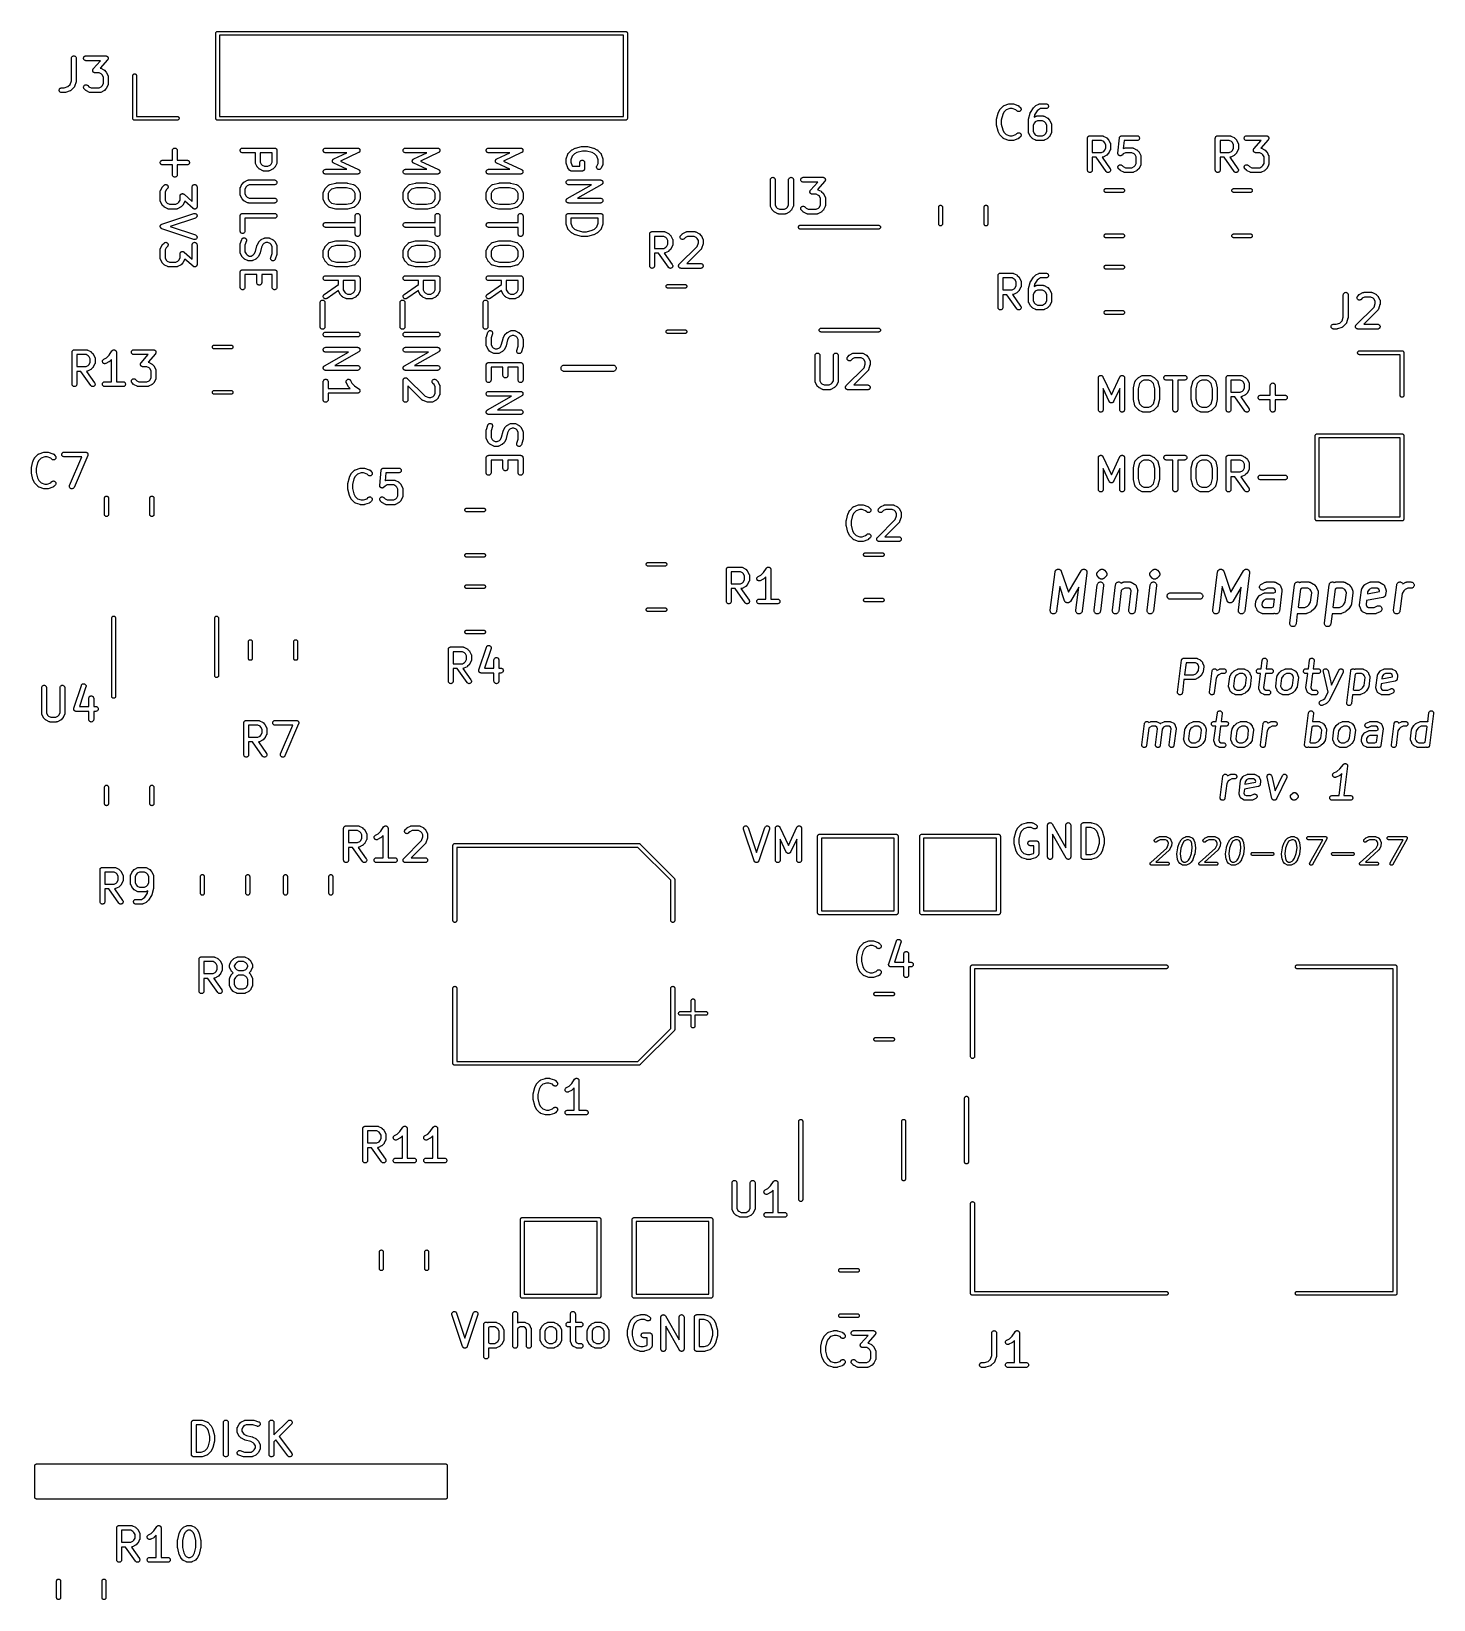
# Model space of a CAD drawing. Extents: x 156.4 to 200.3, y -120.7 to -71.6.
import ezdxf

# ---------------------------------------------------------------- set-up
doc = ezdxf.new("R2010")
doc.units = 0
doc.layers.add('BLACK', color=7, linetype='CONTINUOUS')

msp = doc.modelspace()

# ---------------------------------------------------------------- linework, layer by layer
at = {"layer": 'BLACK', "linetype": 'CONTINUOUS'}
for p, q in [((162.21, -71.67), (162.211, -71.6582)), ((162.211, -71.6582), (162.214, -71.6469)), ((162.214, -71.6469), (162.22, -71.6365)), ((162.22, -71.6365), (162.227, -71.6274)), ((162.227, -71.6274), (162.237, -71.6199)), ((162.237, -71.6199), (162.247, -71.6143)), ((162.247, -71.6143), (162.258, -71.6109)), ((162.258, -71.6109), (162.267, -71.61)), ((162.267, -71.61), (162.27, -71.6097)), ((162.267, -71.61), (162.267, -71.61)), ((162.27, -71.6097), (162.273, -71.61)), ((162.273, -71.61), (175.027, -71.61)), ((175.027, -71.61), (175.03, -71.6097)), ((175.03, -71.6097), (175.033, -71.61)), ((175.033, -71.61), (175.042, -71.6109)), ((175.042, -71.6109), (175.053, -71.6143)), ((175.053, -71.6143), (175.063, -71.6199)), ((175.063, -71.6199), (175.073, -71.6274)), ((175.073, -71.6274), (175.08, -71.6365)), ((175.08, -71.6365), (175.086, -71.6469)), ((175.086, -71.6469), (175.089, -71.6582)), ((175.089, -71.6582), (175.09, -71.67)), ((162.21, -71.673), (162.21, -71.67)), ((162.21, -74.3271), (162.21, -71.673)), ((162.33, -71.73), (162.33, -74.27)), ((174.97, -71.73), (162.33, -71.73)), ((174.97, -74.27), (174.97, -71.73)), ((175.09, -71.67), (175.09, -71.6729)), ((175.09, -71.6729), (175.09, -74.3271)), ((157.692, -72.4513), (157.693, -72.4368)), ((157.692, -72.4524), (157.692, -72.4513)), ((157.692, -73.1545), (157.692, -72.4524)), ((157.693, -72.4368), (157.698, -72.4228)), ((157.698, -72.4228), (157.705, -72.41)), ((157.705, -72.41), (157.714, -72.3988)), ((157.714, -72.3988), (157.726, -72.3896)), ((157.726, -72.3896), (157.739, -72.3828)), ((157.739, -72.3828), (157.753, -72.3787)), ((157.753, -72.3787), (157.767, -72.3774)), ((157.767, -72.3774), (157.782, -72.3789)), ((157.782, -72.3789), (157.796, -72.3832)), ((157.796, -72.3832), (157.809, -72.3902)), ((157.809, -72.3902), (157.82, -72.3995)), ((157.82, -72.3995), (157.829, -72.4109)), ((157.829, -72.4109), (157.836, -72.4238)), ((157.836, -72.4238), (157.84, -72.4378)), ((157.84, -72.4378), (157.842, -72.4524)), ((157.842, -72.4524), (157.842, -73.1667)), ((158.073, -72.4519), (158.074, -72.4373)), ((158.074, -72.4664), (158.073, -72.4519)), ((158.074, -72.4373), (158.078, -72.4233)), ((158.078, -72.4805), (158.074, -72.4664)), ((158.078, -72.4233), (158.085, -72.4104)), ((158.085, -72.4934), (158.078, -72.4805)), ((158.085, -72.4104), (158.095, -72.3992)), ((158.094, -72.5049), (158.085, -72.4934)), ((158.105, -72.5143), (158.094, -72.5049)), ((158.095, -72.3992), (158.106, -72.3899)), ((158.118, -72.5213), (158.105, -72.5143)), ((158.106, -72.3899), (158.119, -72.383)), ((158.132, -72.5257), (158.118, -72.5213)), ((158.119, -72.383), (158.133, -72.3788)), ((158.147, -72.5274), (158.132, -72.5257)), ((158.133, -72.3788), (158.148, -72.3774)), ((158.148, -72.5274), (158.147, -72.5274)), ((158.148, -72.3774), (158.767, -72.3774)), ((158.601, -72.5274), (158.148, -72.5274)), ((158.377, -72.7839), (158.601, -72.5274)), ((158.823, -72.5018), (158.596, -72.7611)), ((158.767, -72.3774), (158.768, -72.3774)), ((158.768, -72.3774), (158.772, -72.3779)), ((158.772, -72.3779), (158.777, -72.3781)), ((158.777, -72.3781), (158.78, -72.3787)), ((158.78, -72.3787), (158.782, -72.379)), ((158.782, -72.379), (158.787, -72.3804)), ((158.787, -72.3804), (158.791, -72.3815)), ((158.791, -72.3815), (158.794, -72.3826)), ((158.794, -72.3826), (158.796, -72.3834)), ((158.796, -72.3834), (158.8, -72.3857)), ((158.8, -72.3857), (158.805, -72.3877)), ((158.805, -72.3877), (158.807, -72.3892)), ((158.807, -72.3892), (158.809, -72.3905)), ((158.809, -72.3905), (158.813, -72.3935)), ((158.813, -72.3935), (158.816, -72.3963)), ((158.816, -72.3963), (158.818, -72.3982)), ((158.818, -72.3982), (158.82, -72.3999)), ((158.82, -72.3999), (158.823, -72.4036)), ((158.823, -72.4036), (158.826, -72.407)), ((158.826, -72.4979), (158.823, -72.5018)), ((158.826, -72.407), (158.828, -72.4093)), ((158.829, -72.4943), (158.826, -72.4979)), ((158.828, -72.4093), (158.829, -72.4113)), ((158.829, -72.4113), (158.832, -72.4155)), ((158.83, -72.492), (158.829, -72.4943)), ((158.832, -72.4899), (158.83, -72.492)), ((158.832, -72.4155), (158.834, -72.4195)), ((158.834, -72.4856), (158.832, -72.4899)), ((158.834, -72.4195), (158.835, -72.422)), ((158.836, -72.4814), (158.834, -72.4856)), ((158.835, -72.422), (158.836, -72.4243)), ((158.836, -72.4243), (158.838, -72.4288)), ((158.837, -72.4789), (158.836, -72.4814)), ((158.838, -72.4765), (158.837, -72.4789)), ((158.838, -72.4288), (158.839, -72.4332)), ((158.839, -72.4719), (158.838, -72.4765)), ((158.839, -72.4332), (158.84, -72.4358)), ((158.84, -72.4675), (158.839, -72.4719)), ((158.84, -72.4358), (158.84, -72.4383)), ((158.84, -72.4383), (158.841, -72.443)), ((158.841, -72.4623), (158.84, -72.4648)), ((158.84, -72.4648), (158.84, -72.4675)), ((158.841, -72.443), (158.842, -72.4477)), ((158.842, -72.4477), (158.841, -72.4503)), ((158.841, -72.4503), (158.842, -72.4529)), ((158.842, -72.4529), (158.841, -72.4576)), ((158.841, -72.4576), (158.841, -72.4623)), ((158.358, -72.8328), (158.359, -72.8281)), ((158.359, -72.8354), (158.358, -72.8328)), ((158.358, -72.8381), (158.359, -72.8354)), ((158.359, -72.8427), (158.358, -72.8381)), ((158.359, -72.8234), (158.36, -72.8209)), ((158.359, -72.8281), (158.359, -72.8234)), ((158.36, -72.8474), (158.359, -72.8427)), ((158.36, -72.8183), (158.361, -72.8138)), ((158.36, -72.8209), (158.36, -72.8183)), ((158.36, -72.8499), (158.36, -72.8474)), ((158.361, -72.8525), (158.36, -72.8499)), ((158.361, -72.8138), (158.362, -72.8092)), ((158.362, -72.8569), (158.361, -72.8525)), ((158.362, -72.8092), (158.363, -72.8068)), ((158.364, -72.8614), (158.362, -72.8569)), ((158.363, -72.8068), (158.364, -72.8043)), ((158.364, -72.8043), (158.366, -72.8001)), ((158.365, -72.8638), (158.364, -72.8614)), ((158.366, -72.8662), (158.365, -72.8638)), ((158.366, -72.8001), (158.368, -72.7958)), ((158.368, -72.8702), (158.366, -72.8662)), ((158.368, -72.7958), (158.37, -72.7937)), ((158.371, -72.8744), (158.368, -72.8702)), ((158.37, -72.7937), (158.371, -72.7914)), ((158.371, -72.7914), (158.374, -72.7878)), ((158.372, -72.8764), (158.371, -72.8744)), ((158.374, -72.8787), (158.372, -72.8764)), ((158.374, -72.7878), (158.377, -72.7839)), ((158.377, -72.8821), (158.374, -72.8787)), ((158.38, -72.8858), (158.377, -72.8821)), ((158.382, -72.8875), (158.38, -72.8858)), ((158.384, -72.8894), (158.382, -72.8875)), ((158.387, -72.8922), (158.384, -72.8894)), ((158.391, -72.8952), (158.387, -72.8922)), ((158.393, -72.8965), (158.391, -72.8952)), ((158.395, -72.898), (158.393, -72.8965)), ((158.4, -72.9), (158.395, -72.898)), ((158.404, -72.9023), (158.4, -72.9)), ((158.406, -72.9031), (158.404, -72.9023)), ((158.409, -72.9042), (158.406, -72.9031)), ((158.413, -72.9053), (158.409, -72.9042)), ((158.418, -72.9067), (158.413, -72.9053)), ((158.42, -72.907), (158.418, -72.9067)), ((158.423, -72.9076), (158.42, -72.907)), ((158.428, -72.9078), (158.423, -72.9076)), ((158.432, -72.9083), (158.428, -72.9078)), ((158.433, -72.9083), (158.432, -72.9083)), ((158.558, -72.9083), (158.433, -72.9083)), ((158.627, -72.9426), (158.558, -72.9083)), ((158.596, -72.7611), (158.601, -72.7629)), ((158.601, -72.7629), (158.606, -72.7644)), ((158.606, -72.7644), (158.608, -72.7655)), ((158.608, -72.7655), (158.61, -72.7663)), ((158.61, -72.7663), (158.705, -72.8139)), ((158.657, -72.973), (158.627, -72.9426)), ((158.692, -73.0415), (158.657, -72.973)), ((158.692, -73.2442), (158.692, -73.0415)), ((158.705, -72.8139), (158.706, -72.8143)), ((158.706, -72.8143), (158.709, -72.8166)), ((158.709, -72.8166), (158.713, -72.8186)), ((158.713, -72.8186), (158.716, -72.8206)), ((158.716, -72.8206), (158.718, -72.8223)), ((158.718, -72.8223), (158.721, -72.8252)), ((158.721, -72.8252), (158.724, -72.8279)), ((158.724, -72.8279), (158.772, -72.8755)), ((158.772, -72.8755), (158.773, -72.8763)), ((158.773, -72.8763), (158.775, -72.8796)), ((158.775, -72.8796), (158.778, -72.8826)), ((158.778, -72.8826), (158.78, -72.8853)), ((158.78, -72.8853), (158.782, -72.8877)), ((158.782, -72.8877), (158.784, -72.8915)), ((158.784, -72.8915), (158.786, -72.895)), ((158.786, -72.895), (158.834, -72.9903)), ((158.834, -72.9903), (158.834, -72.9912)), ((158.834, -72.9912), (158.835, -72.9933)), ((158.835, -72.9933), (158.836, -72.9952)), ((158.836, -72.9952), (158.837, -73.0001)), ((158.837, -73.0001), (158.839, -73.0049)), ((158.839, -73.0049), (158.84, -73.0071)), ((158.84, -73.0071), (158.84, -73.0092)), ((158.84, -73.0092), (158.841, -73.0143)), ((158.841, -73.0143), (158.842, -73.0194)), ((158.842, -73.0194), (158.841, -73.0216)), ((158.841, -73.0216), (158.842, -73.0238)), ((158.842, -73.0238), (158.842, -73.2619)), ((159.61, -72.9971), (159.611, -72.9882)), ((159.61, -74.3271), (159.61, -72.9971)), ((159.611, -72.9882), (159.614, -72.9769)), ((159.614, -72.9769), (159.62, -72.9665)), ((159.62, -72.9665), (159.627, -72.9574)), ((159.627, -72.9574), (159.637, -72.9499)), ((159.637, -72.9499), (159.647, -72.9443)), ((159.647, -72.9443), (159.658, -72.9409)), ((159.658, -72.9409), (159.67, -72.9397)), ((159.67, -72.9397), (159.682, -72.9409)), ((159.682, -72.9409), (159.693, -72.9443)), ((159.693, -72.9443), (159.703, -72.9499)), ((159.703, -72.9499), (159.713, -72.9574)), ((159.713, -72.9574), (159.72, -72.9665)), ((159.72, -72.9665), (159.726, -72.9769)), ((159.726, -72.9769), (159.729, -72.9882)), ((159.729, -72.9882), (159.73, -72.9971)), ((159.73, -72.9971), (159.73, -74.27)), ((157.311, -73.4519), (157.312, -73.4373)), ((157.312, -73.4664), (157.311, -73.4519)), ((157.312, -73.4373), (157.317, -73.4233)), ((157.316, -73.4805), (157.312, -73.4664)), ((157.323, -73.4934), (157.316, -73.4805)), ((157.317, -73.4233), (157.324, -73.4104)), ((157.332, -73.5049), (157.323, -73.4934)), ((157.324, -73.4104), (157.333, -73.3992)), ((157.343, -73.5143), (157.332, -73.5049)), ((157.333, -73.3992), (157.344, -73.3899)), ((157.356, -73.5213), (157.343, -73.5143)), ((157.344, -73.3899), (157.357, -73.383)), ((157.37, -73.5257), (157.356, -73.5213)), ((157.357, -73.383), (157.371, -73.3788)), ((157.385, -73.5274), (157.37, -73.5257)), ((157.371, -73.3788), (157.386, -73.3774)), ((157.386, -73.5274), (157.385, -73.5274)), ((157.386, -73.3774), (157.469, -73.3774)), ((157.481, -73.5274), (157.386, -73.5274)), ((157.469, -73.3774), (157.583, -73.3392)), ((157.485, -73.527), (157.481, -73.5274)), ((157.489, -73.5269), (157.485, -73.527)), ((157.492, -73.5263), (157.489, -73.5269)), ((157.496, -73.526), (157.492, -73.5263)), ((157.5, -73.5247), (157.496, -73.526)), ((157.504, -73.5239), (157.5, -73.5247)), ((157.505, -73.5235), (157.504, -73.5239)), ((157.648, -73.4759), (157.505, -73.5235)), ((157.583, -73.3392), (157.653, -73.269)), ((157.65, -73.475), (157.648, -73.4759)), ((157.652, -73.4744), (157.65, -73.475)), ((157.656, -73.472), (157.652, -73.4744)), ((157.653, -73.269), (157.692, -73.1545)), ((157.661, -73.47), (157.656, -73.472)), ((157.663, -73.4687), (157.661, -73.47)), ((157.665, -73.4677), (157.663, -73.4687)), ((157.669, -73.4645), (157.665, -73.4677)), ((157.673, -73.4615), (157.669, -73.4645)), ((157.674, -73.4599), (157.673, -73.4615)), ((157.676, -73.4585), (157.674, -73.4599)), ((157.677, -73.4578), (157.676, -73.4585)), ((157.772, -73.3626), (157.677, -73.4578)), ((157.773, -73.3609), (157.772, -73.3626)), ((157.775, -73.3594), (157.773, -73.3609)), ((157.778, -73.3552), (157.775, -73.3594)), ((157.781, -73.3512), (157.778, -73.3552)), ((157.782, -73.3493), (157.781, -73.3512)), ((157.784, -73.3475), (157.782, -73.3493)), ((157.786, -73.3429), (157.784, -73.3475)), ((157.788, -73.3383), (157.786, -73.3429)), ((157.789, -73.3362), (157.788, -73.3383)), ((157.79, -73.3342), (157.789, -73.3362)), ((157.838, -73.1904), (157.79, -73.3332)), ((157.79, -73.3332), (157.79, -73.3342)), ((157.839, -73.1863), (157.838, -73.1904)), ((157.84, -73.1823), (157.839, -73.1863)), ((157.841, -73.1761), (157.84, -73.1792)), ((157.84, -73.1792), (157.84, -73.1823)), ((157.842, -73.1677), (157.841, -73.1719)), ((157.841, -73.1719), (157.841, -73.1761)), ((157.842, -73.1667), (157.842, -73.1677)), ((158.073, -73.3564), (158.074, -73.3418)), ((158.074, -73.3709), (158.073, -73.3564)), ((158.074, -73.3418), (158.079, -73.3278)), ((158.078, -73.385), (158.074, -73.3709)), ((158.085, -73.398), (158.078, -73.385)), ((158.079, -73.3278), (158.086, -73.315)), ((158.094, -73.4094), (158.085, -73.398)), ((158.086, -73.315), (158.095, -73.3037)), ((158.095, -73.4102), (158.094, -73.4094)), ((158.095, -73.3037), (158.106, -73.2945)), ((158.142, -73.4578), (158.095, -73.4102)), ((158.106, -73.2945), (158.119, -73.2877)), ((158.119, -73.2877), (158.133, -73.2835)), ((158.133, -73.2835), (158.148, -73.2821)), ((158.145, -73.4605), (158.142, -73.4578)), ((158.148, -73.4634), (158.145, -73.4605)), ((158.148, -73.2821), (158.162, -73.2836)), ((158.151, -73.4651), (158.148, -73.4634)), ((158.154, -73.4671), (158.151, -73.4651)), ((158.157, -73.4691), (158.154, -73.4671)), ((158.161, -73.4714), (158.157, -73.4691)), ((158.162, -73.4718), (158.161, -73.4714)), ((158.162, -73.2836), (158.176, -73.2879)), ((158.257, -73.5195), (158.162, -73.4718)), ((158.176, -73.2879), (158.189, -73.2948)), ((158.189, -73.2948), (158.201, -73.3041)), ((158.201, -73.3041), (158.24, -73.3431)), ((158.24, -73.3431), (158.308, -73.3774)), ((158.259, -73.5203), (158.257, -73.5195)), ((158.261, -73.5213), (158.259, -73.5203)), ((158.266, -73.5229), (158.261, -73.5213)), ((158.271, -73.5247), (158.266, -73.5229)), ((158.273, -73.5251), (158.271, -73.5247)), ((158.275, -73.5257), (158.273, -73.5251)), ((158.28, -73.5263), (158.275, -73.5257)), ((158.285, -73.5272), (158.28, -73.5263)), ((158.287, -73.5271), (158.285, -73.5272)), ((158.289, -73.5274), (158.287, -73.5271)), ((158.29, -73.5274), (158.289, -73.5274)), ((158.576, -73.5274), (158.29, -73.5274)), ((158.308, -73.3774), (158.558, -73.3774)), ((158.558, -73.3774), (158.627, -73.3431)), ((158.578, -73.5272), (158.576, -73.5274)), ((158.581, -73.5273), (158.578, -73.5272)), ((158.586, -73.5265), (158.581, -73.5273)), ((158.591, -73.526), (158.586, -73.5265)), ((158.593, -73.5253), (158.591, -73.526)), ((158.595, -73.525), (158.593, -73.5253)), ((158.6, -73.5232), (158.595, -73.525)), ((158.605, -73.5217), (158.6, -73.5232)), ((158.607, -73.5207), (158.605, -73.5217)), ((158.609, -73.5199), (158.607, -73.5207)), ((158.61, -73.5195), (158.609, -73.5199)), ((158.705, -73.4718), (158.61, -73.5195)), ((158.627, -73.3431), (158.657, -73.3127)), ((158.657, -73.3127), (158.692, -73.2442)), ((158.709, -73.4696), (158.705, -73.4718)), ((158.712, -73.4677), (158.709, -73.4696)), ((158.715, -73.4657), (158.712, -73.4677)), ((158.717, -73.4641), (158.715, -73.4657)), ((158.72, -73.4612), (158.717, -73.4641)), ((158.724, -73.4585), (158.72, -73.4612)), ((158.772, -73.4102), (158.724, -73.4578)), ((158.724, -73.4578), (158.724, -73.4585)), ((158.775, -73.4069), (158.772, -73.4102)), ((158.778, -73.4039), (158.775, -73.4069)), ((158.779, -73.4013), (158.778, -73.4039)), ((158.781, -73.3989), (158.779, -73.4013)), ((158.783, -73.3952), (158.781, -73.3989)), ((158.786, -73.3916), (158.783, -73.3952)), ((158.834, -73.2954), (158.786, -73.3907)), ((158.786, -73.3907), (158.786, -73.3916)), ((158.835, -73.2934), (158.834, -73.2954)), ((158.836, -73.2914), (158.835, -73.2934)), ((158.837, -73.2866), (158.836, -73.2914)), ((158.839, -73.2818), (158.837, -73.2866)), ((158.84, -73.2775), (158.839, -73.2796)), ((158.839, -73.2796), (158.839, -73.2818)), ((158.841, -73.2724), (158.84, -73.2775)), ((158.842, -73.263), (158.841, -73.2651)), ((158.841, -73.2651), (158.841, -73.2674)), ((158.841, -73.2674), (158.841, -73.2724)), ((158.842, -73.2619), (158.842, -73.263)), ((186.695, -74.1569), (186.742, -74.0617)), ((186.742, -74.0617), (186.743, -74.0608)), ((186.743, -74.0608), (186.745, -74.0572)), ((186.745, -74.0572), (186.747, -74.0535)), ((186.747, -74.0535), (186.749, -74.0511)), ((186.749, -74.0511), (186.751, -74.0485)), ((186.751, -74.0485), (186.754, -74.0455)), ((186.754, -74.0455), (186.756, -74.0422)), ((186.756, -74.0422), (186.852, -73.947)), ((186.852, -73.9462), (186.854, -73.9449)), ((186.852, -73.947), (186.852, -73.9462)), ((186.854, -73.9449), (186.856, -73.9433)), ((186.856, -73.9433), (186.86, -73.9403)), ((186.86, -73.9403), (186.864, -73.9371)), ((186.864, -73.9371), (186.866, -73.9361)), ((186.866, -73.9361), (186.868, -73.9348)), ((186.868, -73.9348), (186.872, -73.9327)), ((186.945, -74.0656), (186.871, -74.1397)), ((186.872, -73.9327), (186.877, -73.9304)), ((186.877, -73.9304), (186.879, -73.9297)), ((186.879, -73.9297), (186.881, -73.9288)), ((186.881, -73.9288), (187.024, -73.8812)), ((187.06, -74.0274), (186.945, -74.0656)), ((187.024, -73.8812), (187.025, -73.8809)), ((187.025, -73.8809), (187.029, -73.88)), ((187.029, -73.88), (187.033, -73.8788)), ((187.033, -73.8788), (187.036, -73.8785)), ((187.036, -73.8785), (187.039, -73.8779)), ((187.039, -73.8779), (187.043, -73.8778)), ((187.043, -73.8778), (187.048, -73.8774)), ((187.048, -73.8774), (187.143, -73.8774)), ((187.131, -74.0274), (187.06, -74.0274)), ((187.245, -74.0656), (187.131, -74.0274)), ((187.143, -73.8774), (187.144, -73.8774)), ((187.144, -73.8774), (187.148, -73.8779)), ((187.148, -73.8779), (187.152, -73.878)), ((187.152, -73.878), (187.155, -73.8787)), ((187.155, -73.8787), (187.158, -73.879)), ((187.158, -73.879), (187.162, -73.8803)), ((187.162, -73.8803), (187.167, -73.8812)), ((187.167, -73.8812), (187.309, -73.9288)), ((187.28, -74.1007), (187.245, -74.0656)), ((187.292, -74.1099), (187.28, -74.1007)), ((187.305, -74.1169), (187.292, -74.1099)), ((187.319, -74.1211), (187.305, -74.1169)), ((187.309, -73.9288), (187.31, -73.9292)), ((187.31, -73.9292), (187.312, -73.9301)), ((187.312, -73.9301), (187.315, -73.9308)), ((187.315, -73.9308), (187.319, -73.9332)), ((187.319, -73.9332), (187.324, -73.9353)), ((187.333, -74.1226), (187.319, -74.1211)), ((187.324, -73.9353), (187.325, -73.9366)), ((187.325, -73.9366), (187.327, -73.9377)), ((187.327, -73.9377), (187.331, -73.9409)), ((187.331, -73.9409), (187.336, -73.9439)), ((187.348, -74.1212), (187.333, -74.1226)), ((187.336, -73.9439), (187.337, -73.9456)), ((187.337, -73.9456), (187.339, -73.947)), ((187.339, -73.947), (187.386, -73.9946)), ((187.362, -74.1171), (187.348, -74.1212)), ((187.375, -74.1102), (187.362, -74.1171)), ((187.386, -74.101), (187.375, -74.1102)), ((187.386, -73.9946), (187.387, -73.9953)), ((187.395, -74.0898), (187.386, -74.101)), ((187.387, -73.9953), (187.396, -74.0068)), ((187.402, -74.0769), (187.395, -74.0898)), ((187.396, -74.0068), (187.403, -74.0198)), ((187.407, -74.063), (187.402, -74.0769)), ((187.403, -74.0198), (187.407, -74.0338)), ((187.407, -74.0338), (187.408, -74.0484)), ((187.408, -74.0484), (187.407, -74.063)), ((187.7, -74.1489), (187.795, -74.006)), ((187.795, -74.0051), (187.8, -73.9999)), ((187.795, -74.0059), (187.795, -74.0051)), ((187.795, -74.006), (187.795, -74.0059)), ((187.795, -74.0059), (187.795, -74.0059)), ((187.795, -74.0059), (187.795, -74.0059)), ((187.8, -73.9999), (187.804, -73.9946)), ((187.804, -73.9946), (187.852, -73.947)), ((187.915, -74.0954), (187.832, -74.2213)), ((187.852, -73.9462), (187.856, -73.9436)), ((187.852, -73.947), (187.852, -73.9462)), ((187.856, -73.9436), (187.859, -73.9407)), ((187.859, -73.9407), (187.861, -73.939)), ((187.861, -73.939), (187.864, -73.9371)), ((187.864, -73.9371), (187.868, -73.9352)), ((187.868, -73.9352), (187.871, -73.9329)), ((187.871, -73.9329), (187.966, -73.8853)), ((187.949, -74.0616), (187.915, -74.0954)), ((188.018, -74.0274), (187.949, -74.0616)), ((187.966, -73.8853), (187.967, -73.8848)), ((187.967, -73.8848), (187.969, -73.8841)), ((187.969, -73.8841), (187.971, -73.883)), ((187.971, -73.883), (187.976, -73.8816)), ((187.976, -73.8816), (187.981, -73.8798)), ((187.981, -73.8798), (187.983, -73.8794)), ((187.983, -73.8794), (187.985, -73.8788)), ((187.985, -73.8788), (187.991, -73.8783)), ((187.991, -73.8783), (187.996, -73.8775)), ((187.996, -73.8775), (187.998, -73.8776)), ((187.998, -73.8776), (188, -73.8774)), ((188, -73.8774), (188.19, -73.8774)), ((188.19, -74.0274), (188.018, -74.0274)), ((188.19, -73.8774), (188.192, -73.8774)), ((188.205, -74.026), (188.19, -74.0274)), ((188.192, -73.8774), (188.206, -73.879)), ((188.219, -74.0217), (188.205, -74.026)), ((188.206, -73.879), (188.22, -73.8834)), ((188.232, -74.0148), (188.219, -74.0217)), ((188.22, -73.8834), (188.233, -73.8905)), ((188.243, -74.0056), (188.232, -74.0148)), ((188.233, -73.8905), (188.244, -73.8999)), ((188.253, -73.9943), (188.243, -74.0056)), ((188.244, -73.8999), (188.253, -73.9113)), ((188.253, -73.9113), (188.26, -73.9243)), ((188.26, -73.9814), (188.253, -73.9943)), ((188.26, -73.9243), (188.264, -73.9383)), ((188.264, -73.9675), (188.26, -73.9814)), ((188.264, -73.9383), (188.265, -73.9529)), ((188.265, -73.9529), (188.264, -73.9675)), ((159.61, -74.33), (159.61, -74.3271)), ((159.611, -74.3418), (159.61, -74.33)), ((159.614, -74.3531), (159.611, -74.3418)), ((159.619, -74.3613), (159.614, -74.3531)), ((159.62, -74.3635), (159.619, -74.3613)), ((159.627, -74.3726), (159.62, -74.3635)), ((159.637, -74.3801), (159.627, -74.3726)), ((159.647, -74.3857), (159.637, -74.3801)), ((159.658, -74.3891), (159.647, -74.3857)), ((159.67, -74.3903), (159.658, -74.3891)), ((159.673, -74.39), (159.67, -74.3903)), ((161.003, -74.39), (159.673, -74.39)), ((159.73, -74.27), (161.003, -74.27)), ((161.003, -74.27), (161.012, -74.2709)), ((161.012, -74.3891), (161.003, -74.39)), ((161.012, -74.2709), (161.023, -74.2743)), ((161.023, -74.3857), (161.012, -74.3891)), ((161.023, -74.2743), (161.033, -74.2799)), ((161.033, -74.3801), (161.023, -74.3857)), ((161.033, -74.2799), (161.043, -74.2874)), ((161.043, -74.3726), (161.033, -74.3801)), ((161.043, -74.2874), (161.05, -74.2965)), ((161.05, -74.3635), (161.043, -74.3726)), ((161.05, -74.2965), (161.056, -74.3069)), ((161.056, -74.3531), (161.05, -74.3635)), ((161.056, -74.3069), (161.059, -74.3182)), ((161.059, -74.3418), (161.056, -74.3531)), ((161.059, -74.3182), (161.06, -74.33)), ((161.06, -74.33), (161.059, -74.3418)), ((162.21, -74.33), (162.21, -74.3271)), ((162.211, -74.3418), (162.21, -74.33)), ((162.214, -74.3531), (162.211, -74.3418)), ((162.219, -74.3613), (162.214, -74.3531)), ((162.22, -74.3635), (162.219, -74.3613)), ((162.227, -74.3726), (162.22, -74.3635)), ((162.237, -74.3801), (162.227, -74.3726)), ((162.247, -74.3857), (162.237, -74.3801)), ((162.258, -74.3891), (162.247, -74.3857)), ((162.27, -74.3903), (162.258, -74.3891)), ((162.273, -74.39), (162.27, -74.3903)), ((175.027, -74.39), (162.273, -74.39)), ((162.33, -74.27), (174.97, -74.27)), ((175.03, -74.3903), (175.027, -74.39)), ((175.033, -74.39), (175.03, -74.3903)), ((175.042, -74.3891), (175.033, -74.39)), ((175.033, -74.39), (175.033, -74.39)), ((175.053, -74.3857), (175.042, -74.3891)), ((175.063, -74.3801), (175.053, -74.3857)), ((175.073, -74.3726), (175.063, -74.3801)), ((175.08, -74.3635), (175.073, -74.3726)), ((175.086, -74.3531), (175.08, -74.3635)), ((175.089, -74.3418), (175.086, -74.3531)), ((175.09, -74.33), (175.089, -74.3418)), ((175.09, -74.3271), (175.09, -74.33)), ((186.639, -74.3772), (186.64, -74.3713)), ((186.639, -74.3786), (186.639, -74.3772)), ((186.639, -74.3799), (186.639, -74.3786)), ((186.639, -74.381), (186.639, -74.3799)), ((186.639, -74.5238), (186.639, -74.381)), ((186.639, -74.5251), (186.639, -74.5238)), ((186.639, -74.5265), (186.639, -74.5251)), ((186.64, -74.5324), (186.639, -74.5265)), ((186.64, -74.3713), (186.641, -74.3654)), ((186.641, -74.5384), (186.64, -74.5324)), ((186.641, -74.3641), (186.642, -74.3628)), ((186.641, -74.3654), (186.641, -74.3641)), ((186.641, -74.5397), (186.641, -74.5384)), ((186.641, -74.541), (186.641, -74.5397)), ((186.642, -74.542), (186.641, -74.541)), ((186.642, -74.3628), (186.689, -74.1723)), ((186.689, -74.7325), (186.642, -74.542)), ((186.689, -74.1713), (186.69, -74.1709)), ((186.689, -74.1723), (186.689, -74.1713)), ((186.69, -74.1706), (186.692, -74.1641)), ((186.69, -74.1709), (186.69, -74.1706)), ((186.692, -74.1641), (186.695, -74.1576)), ((186.695, -74.1573), (186.695, -74.1569)), ((186.695, -74.1576), (186.695, -74.1573)), ((186.833, -74.2167), (186.789, -74.3902)), ((186.789, -74.3902), (186.789, -74.5146)), ((186.789, -74.5146), (186.833, -74.6881)), ((186.871, -74.1397), (186.833, -74.2167)), ((187.639, -74.3772), (187.64, -74.3713)), ((187.639, -74.3786), (187.639, -74.3772)), ((187.639, -74.3799), (187.639, -74.3786)), ((187.639, -74.381), (187.639, -74.3799)), ((187.639, -74.7619), (187.639, -74.381)), ((187.64, -74.3713), (187.641, -74.3654)), ((187.641, -74.3641), (187.642, -74.3628)), ((187.641, -74.3654), (187.641, -74.3641)), ((187.642, -74.3628), (187.689, -74.1723)), ((187.689, -74.1713), (187.691, -74.1666)), ((187.689, -74.1723), (187.689, -74.1713)), ((187.691, -74.1666), (187.693, -74.1618)), ((187.693, -74.1618), (187.694, -74.1597)), ((187.694, -74.1597), (187.695, -74.1576)), ((187.695, -74.1576), (187.697, -74.1533)), ((187.697, -74.1533), (187.7, -74.1489)), ((187.824, -74.473), (187.789, -74.5415)), ((187.789, -74.5415), (187.789, -74.7442)), ((187.832, -74.2213), (187.813, -74.2954)), ((187.813, -74.2954), (187.871, -74.2663)), ((187.854, -74.4426), (187.824, -74.473)), ((187.922, -74.4083), (187.854, -74.4426)), ((187.871, -74.2663), (187.872, -74.2658)), ((187.872, -74.2658), (187.874, -74.265)), ((187.874, -74.265), (187.876, -74.264)), ((187.876, -74.264), (187.881, -74.2625)), ((187.881, -74.2625), (187.886, -74.2607)), ((187.886, -74.2607), (187.888, -74.2604)), ((187.888, -74.2604), (187.89, -74.2598)), ((187.89, -74.2598), (187.895, -74.2593)), ((187.895, -74.2593), (187.9, -74.2585)), ((187.9, -74.2585), (187.903, -74.2585)), ((187.903, -74.2585), (187.905, -74.2583)), ((187.905, -74.2583), (188.095, -74.2583)), ((188.078, -74.4083), (187.922, -74.4083)), ((188.146, -74.4426), (188.078, -74.4083)), ((188.095, -74.2583), (188.096, -74.2583)), ((188.096, -74.2583), (188.098, -74.2586)), ((188.098, -74.2586), (188.101, -74.2585)), ((188.101, -74.2585), (188.106, -74.2594)), ((188.106, -74.2594), (188.111, -74.26)), ((188.111, -74.26), (188.113, -74.2606)), ((188.113, -74.2606), (188.115, -74.261)), ((188.115, -74.261), (188.12, -74.2629)), ((188.12, -74.2629), (188.125, -74.2644)), ((188.125, -74.2644), (188.127, -74.2655)), ((188.127, -74.2655), (188.129, -74.2663)), ((188.129, -74.2663), (188.224, -74.3139)), ((188.176, -74.473), (188.146, -74.4426)), ((188.211, -74.5415), (188.176, -74.473)), ((188.211, -74.7442), (188.211, -74.5415)), ((188.224, -74.3139), (188.225, -74.3143)), ((188.225, -74.3143), (188.228, -74.3166)), ((188.228, -74.3166), (188.232, -74.3186)), ((188.232, -74.3186), (188.235, -74.3206)), ((188.235, -74.3206), (188.237, -74.3223)), ((188.237, -74.3223), (188.24, -74.3252)), ((188.24, -74.3252), (188.244, -74.3279)), ((188.244, -74.3279), (188.291, -74.3755)), ((188.291, -74.3755), (188.292, -74.3763)), ((188.292, -74.3763), (188.294, -74.3796)), ((188.294, -74.3796), (188.297, -74.3826)), ((188.297, -74.3826), (188.299, -74.3853)), ((188.299, -74.3853), (188.301, -74.3877)), ((188.301, -74.3877), (188.303, -74.3915)), ((188.303, -74.3915), (188.305, -74.395)), ((188.305, -74.395), (188.353, -74.4903)), ((188.353, -74.4903), (188.353, -74.4912)), ((188.353, -74.4912), (188.354, -74.4933)), ((188.354, -74.4933), (188.355, -74.4952)), ((188.355, -74.4952), (188.357, -74.5001)), ((188.357, -74.5001), (188.358, -74.5049)), ((188.358, -74.5049), (188.359, -74.5071)), ((188.359, -74.5071), (188.359, -74.5092)), ((188.359, -74.5092), (188.36, -74.5143)), ((188.36, -74.5143), (188.361, -74.5194)), ((188.361, -74.5194), (188.36, -74.5216)), ((188.36, -74.5216), (188.361, -74.5238)), ((188.361, -74.5238), (188.361, -74.7619)), ((186.689, -74.7328), (186.689, -74.7325)), ((186.689, -74.7331), (186.689, -74.7328)), ((186.692, -74.7396), (186.689, -74.7331)), ((186.694, -74.7463), (186.692, -74.7396)), ((186.694, -74.7466), (186.694, -74.7463)), ((186.694, -74.7469), (186.694, -74.7466)), ((186.695, -74.7478), (186.694, -74.7469)), ((186.742, -74.8431), (186.695, -74.7478)), ((186.745, -74.8466), (186.742, -74.8431)), ((186.747, -74.8504), (186.745, -74.8466)), ((186.749, -74.8528), (186.747, -74.8504)), ((186.75, -74.8555), (186.749, -74.8528)), ((186.753, -74.8585), (186.75, -74.8555)), ((186.756, -74.8618), (186.753, -74.8585)), ((186.756, -74.8626), (186.756, -74.8618)), ((186.852, -74.9578), (186.756, -74.8626)), ((186.833, -74.6881), (186.871, -74.7651)), ((186.853, -74.9592), (186.852, -74.9578)), ((186.855, -74.9608), (186.853, -74.9592)), ((186.859, -74.9638), (186.855, -74.9608)), ((186.863, -74.9671), (186.859, -74.9638)), ((186.865, -74.9681), (186.863, -74.9671)), ((186.867, -74.9694), (186.865, -74.9681)), ((186.871, -74.9716), (186.867, -74.9694)), ((186.871, -74.7651), (186.945, -74.8392)), ((186.876, -74.974), (186.871, -74.9716)), ((186.878, -74.9746), (186.876, -74.974)), ((186.88, -74.9756), (186.878, -74.9746)), ((186.881, -74.9759), (186.88, -74.9756)), ((187.024, -75.0235), (186.881, -74.9759)), ((186.945, -74.8392), (187.06, -74.8774)), ((187.028, -75.0245), (187.024, -75.0235)), ((187.032, -75.0257), (187.028, -75.0245)), ((187.035, -75.0261), (187.032, -75.0257)), ((187.038, -75.0268), (187.035, -75.0261)), ((187.042, -75.0269), (187.038, -75.0268)), ((187.047, -75.0274), (187.042, -75.0269)), ((187.048, -75.0274), (187.047, -75.0274)), ((187.143, -75.0274), (187.048, -75.0274)), ((187.06, -74.8774), (187.131, -74.8774)), ((187.131, -74.8774), (187.245, -74.8392)), ((187.147, -75.027), (187.143, -75.0274)), ((187.151, -75.0269), (187.147, -75.027)), ((187.154, -75.0263), (187.151, -75.0269)), ((187.157, -75.026), (187.154, -75.0263)), ((187.161, -75.0247), (187.157, -75.026)), ((187.166, -75.0239), (187.161, -75.0247)), ((187.167, -75.0235), (187.166, -75.0239)), ((187.309, -74.9759), (187.167, -75.0235)), ((187.245, -74.8392), (187.28, -74.8041)), ((187.28, -74.8041), (187.281, -74.8034)), ((187.281, -74.8034), (187.292, -74.7942)), ((187.292, -74.7942), (187.305, -74.7875)), ((187.305, -74.7875), (187.32, -74.7834)), ((187.311, -74.975), (187.309, -74.9759)), ((187.314, -74.9744), (187.311, -74.975)), ((187.318, -74.972), (187.314, -74.9744)), ((187.323, -74.97), (187.318, -74.972)), ((187.32, -74.7834), (187.334, -74.7821)), ((187.325, -74.9687), (187.323, -74.97)), ((187.327, -74.9677), (187.325, -74.9687)), ((187.331, -74.9645), (187.327, -74.9677)), ((187.335, -74.9615), (187.331, -74.9645)), ((187.334, -74.7821), (187.349, -74.7837)), ((187.336, -74.9599), (187.335, -74.9615)), ((187.338, -74.9585), (187.336, -74.9599)), ((187.339, -74.9578), (187.338, -74.9585)), ((187.386, -74.9102), (187.339, -74.9578)), ((187.349, -74.7837), (187.363, -74.7881)), ((187.363, -74.7881), (187.375, -74.7951)), ((187.375, -74.7951), (187.387, -74.8045)), ((187.396, -74.8989), (187.386, -74.9102)), ((187.387, -74.8045), (187.396, -74.8159)), ((187.396, -74.8159), (187.403, -74.8288)), ((187.403, -74.886), (187.396, -74.8989)), ((187.403, -74.8288), (187.407, -74.8428)), ((187.407, -74.872), (187.403, -74.886)), ((187.407, -74.8428), (187.408, -74.8574)), ((187.408, -74.8574), (187.407, -74.872)), ((187.639, -74.7641), (187.639, -74.7619)), ((187.639, -74.7663), (187.639, -74.7641)), ((187.64, -74.7714), (187.639, -74.7663)), ((187.641, -74.7765), (187.64, -74.7714)), ((187.641, -74.7786), (187.641, -74.7765)), ((187.642, -74.7808), (187.641, -74.7786)), ((187.643, -74.7856), (187.642, -74.7808)), ((187.645, -74.7905), (187.643, -74.7856)), ((187.646, -74.7924), (187.645, -74.7905)), ((187.647, -74.7945), (187.646, -74.7924)), ((187.647, -74.7954), (187.647, -74.7945)), ((187.695, -74.8907), (187.647, -74.7954)), ((187.697, -74.8943), (187.695, -74.8907)), ((187.699, -74.898), (187.697, -74.8943)), ((187.701, -74.9004), (187.699, -74.898)), ((187.703, -74.9031), (187.701, -74.9004)), ((187.706, -74.9061), (187.703, -74.9031)), ((187.708, -74.9094), (187.706, -74.9061)), ((187.709, -74.9102), (187.708, -74.9094)), ((187.756, -74.9578), (187.709, -74.9102)), ((187.76, -74.9605), (187.756, -74.9578)), ((187.763, -74.9634), (187.76, -74.9605)), ((187.765, -74.9651), (187.763, -74.9634)), ((187.768, -74.9671), (187.765, -74.9651)), ((187.772, -74.9691), (187.768, -74.9671)), ((187.775, -74.9714), (187.772, -74.9691)), ((187.776, -74.9718), (187.775, -74.9714)), ((187.871, -75.0195), (187.776, -74.9718)), ((187.789, -74.7442), (187.824, -74.8127)), ((187.824, -74.8127), (187.854, -74.8431)), ((187.854, -74.8431), (187.922, -74.8774)), ((187.873, -75.0203), (187.871, -75.0195)), ((187.875, -75.0213), (187.873, -75.0203)), ((187.88, -75.0229), (187.875, -75.0213)), ((187.885, -75.0247), (187.88, -75.0229)), ((187.887, -75.0251), (187.885, -75.0247)), ((187.889, -75.0257), (187.887, -75.0251)), ((187.894, -75.0263), (187.889, -75.0257)), ((187.899, -75.0272), (187.894, -75.0263)), ((187.902, -75.0271), (187.899, -75.0272)), ((187.904, -75.0274), (187.902, -75.0271)), ((187.905, -75.0274), (187.904, -75.0274)), ((188.095, -75.0274), (187.905, -75.0274)), ((187.922, -74.8774), (188.078, -74.8774)), ((188.078, -74.8774), (188.146, -74.8431)), ((188.097, -75.0272), (188.095, -75.0274)), ((188.1, -75.0273), (188.097, -75.0272)), ((188.105, -75.0265), (188.1, -75.0273)), ((188.11, -75.026), (188.105, -75.0265)), ((188.112, -75.0253), (188.11, -75.026)), ((188.114, -75.025), (188.112, -75.0253)), ((188.119, -75.0232), (188.114, -75.025)), ((188.124, -75.0217), (188.119, -75.0232)), ((188.126, -75.0207), (188.124, -75.0217)), ((188.128, -75.0199), (188.126, -75.0207)), ((188.129, -75.0195), (188.128, -75.0199)), ((188.224, -74.9718), (188.129, -75.0195)), ((188.146, -74.8431), (188.176, -74.8127)), ((188.176, -74.8127), (188.211, -74.7442)), ((188.228, -74.9696), (188.224, -74.9718)), ((188.231, -74.9677), (188.228, -74.9696)), ((188.234, -74.9657), (188.231, -74.9677)), ((188.236, -74.9641), (188.234, -74.9657)), ((188.239, -74.9612), (188.236, -74.9641)), ((188.243, -74.9585), (188.239, -74.9612)), ((188.244, -74.9578), (188.243, -74.9585)), ((188.291, -74.9102), (188.244, -74.9578)), ((188.294, -74.9069), (188.291, -74.9102)), ((188.297, -74.9039), (188.294, -74.9069)), ((188.298, -74.9013), (188.297, -74.9039)), ((188.3, -74.8989), (188.298, -74.9013)), ((188.302, -74.8952), (188.3, -74.8989)), ((188.305, -74.8916), (188.302, -74.8952)), ((188.353, -74.7954), (188.305, -74.8907)), ((188.305, -74.8907), (188.305, -74.8916)), ((188.354, -74.7934), (188.353, -74.7954)), ((188.355, -74.7914), (188.354, -74.7934)), ((188.356, -74.7866), (188.355, -74.7914)), ((188.358, -74.7818), (188.356, -74.7866)), ((188.359, -74.7775), (188.358, -74.7796)), ((188.358, -74.7796), (188.358, -74.7818)), ((188.36, -74.7724), (188.359, -74.7775)), ((188.361, -74.763), (188.36, -74.7651)), ((188.36, -74.7651), (188.361, -74.7674)), ((188.361, -74.7674), (188.36, -74.7724)), ((188.361, -74.7619), (188.361, -74.763)), ((189.487, -74.9513), (189.488, -74.9443)), ((189.487, -74.9518), (189.487, -74.9513)), ((189.487, -74.9519), (189.487, -74.9518)), ((189.487, -74.9524), (189.487, -74.9519)), ((189.487, -74.9519), (189.487, -74.9519)), ((189.487, -75.9524), (189.487, -74.9524)), ((189.488, -74.9373), (189.489, -74.937)), ((189.488, -74.9443), (189.488, -74.9373)), ((189.489, -74.9368), (189.491, -74.9301)), ((189.489, -74.937), (189.489, -74.9368)), ((189.491, -74.9301), (189.493, -74.9233)), ((189.493, -74.9228), (189.496, -74.9166)), ((189.493, -74.9231), (189.493, -74.9228)), ((189.493, -74.9233), (189.493, -74.9231)), ((189.496, -74.9166), (189.5, -74.9104)), ((189.5, -74.91), (189.505, -74.9046)), ((189.5, -74.9102), (189.5, -74.91)), ((189.5, -74.9104), (189.5, -74.9102)), ((189.505, -74.9046), (189.509, -74.8992)), ((189.509, -74.8988), (189.515, -74.8944)), ((189.509, -74.899), (189.509, -74.8988)), ((189.509, -74.8992), (189.509, -74.899)), ((189.515, -74.8944), (189.52, -74.8899)), ((189.52, -74.8899), (189.521, -74.8898)), ((189.521, -74.8896), (189.527, -74.8864)), ((189.521, -74.8898), (189.521, -74.8896)), ((189.527, -74.8864), (189.533, -74.883)), ((189.533, -74.883), (189.534, -74.883)), ((189.534, -74.8828), (189.541, -74.8808)), ((189.534, -74.883), (189.534, -74.8828)), ((189.541, -74.8808), (189.547, -74.8788)), ((189.547, -74.8788), (189.548, -74.8788)), ((189.548, -74.8787), (189.555, -74.8781)), ((189.548, -74.8788), (189.548, -74.8787)), ((189.555, -74.8781), (189.562, -74.8774)), ((189.562, -74.8774), (189.943, -74.8774)), ((189.637, -75.0274), (189.637, -75.4012)), ((189.925, -75.0274), (189.637, -75.0274)), ((189.994, -75.0616), (189.925, -75.0274)), ((189.943, -74.8774), (189.944, -74.8774)), ((189.944, -74.8774), (189.946, -74.8776)), ((189.946, -74.8776), (189.948, -74.8776)), ((189.948, -74.8776), (189.953, -74.8784)), ((189.953, -74.8784), (189.958, -74.879)), ((189.958, -74.879), (189.961, -74.8797)), ((189.961, -74.8797), (189.963, -74.8801)), ((189.963, -74.8801), (189.968, -74.8819)), ((189.968, -74.8819), (189.972, -74.8834)), ((189.972, -74.8834), (189.974, -74.8845)), ((189.974, -74.8845), (189.976, -74.8853)), ((189.976, -74.8853), (190.072, -74.9329)), ((190.024, -75.092), (189.994, -75.0616)), ((190.058, -75.1606), (190.024, -75.092)), ((190.072, -74.9329), (190.073, -74.9334)), ((190.073, -74.9334), (190.076, -74.9357)), ((190.076, -74.9357), (190.08, -74.9377)), ((190.08, -74.9377), (190.082, -74.9397)), ((190.082, -74.9397), (190.085, -74.9414)), ((190.085, -74.9414), (190.088, -74.9443)), ((190.088, -74.9443), (190.091, -74.947)), ((190.091, -74.947), (190.139, -74.9946)), ((190.139, -74.9946), (190.139, -74.9953)), ((190.139, -74.9953), (190.142, -74.9986)), ((190.142, -74.9986), (190.145, -75.0017)), ((190.145, -75.0017), (190.147, -75.0043)), ((190.147, -75.0043), (190.149, -75.0068)), ((190.149, -75.0068), (190.151, -75.0105)), ((190.151, -75.0105), (190.153, -75.0141)), ((190.153, -75.0141), (190.2, -75.1093)), ((190.44, -75.4211), (190.487, -74.9449)), ((190.487, -74.9439), (190.488, -74.9406)), ((190.487, -74.9449), (190.487, -74.9439)), ((190.488, -74.9373), (190.49, -74.9335)), ((190.488, -74.9406), (190.488, -74.9373)), ((190.49, -74.9296), (190.492, -74.9265)), ((190.49, -74.9335), (190.49, -74.9296)), ((190.492, -74.9265), (190.493, -74.9233)), ((190.493, -74.9233), (190.495, -74.9198)), ((190.495, -74.9198), (190.496, -74.9161)), ((190.496, -74.9161), (190.498, -74.9134)), ((190.498, -74.9134), (190.5, -74.9104)), ((190.5, -74.9104), (190.502, -74.9074)), ((190.502, -74.9074), (190.505, -74.9041)), ((190.505, -74.9041), (190.507, -74.9017)), ((190.507, -74.9017), (190.509, -74.8992)), ((190.509, -74.8992), (190.512, -74.8966)), ((190.512, -74.8966), (190.515, -74.8938)), ((190.515, -74.8938), (190.518, -74.892)), ((190.518, -74.892), (190.52, -74.8899)), ((190.52, -74.8899), (190.524, -74.888)), ((190.524, -74.888), (190.527, -74.8858)), ((190.527, -74.8858), (190.53, -74.8846)), ((190.53, -74.8846), (190.533, -74.883)), ((190.533, -74.883), (190.537, -74.8819)), ((190.537, -74.8819), (190.541, -74.8804)), ((190.541, -74.8804), (190.544, -74.8798)), ((190.544, -74.8798), (190.547, -74.8788)), ((190.547, -74.8788), (190.551, -74.8784)), ((190.551, -74.8784), (190.555, -74.8777)), ((190.555, -74.8777), (190.559, -74.8777)), ((190.559, -74.8777), (190.562, -74.8774)), ((190.562, -74.8774), (191.038, -74.8774)), ((190.63, -75.0274), (190.605, -75.2756)), ((191.038, -75.0274), (190.63, -75.0274)), ((191.038, -74.8774), (191.039, -74.8774)), ((191.053, -75.026), (191.038, -75.0274)), ((191.039, -74.8774), (191.054, -74.879)), ((191.067, -75.0217), (191.053, -75.026)), ((191.054, -74.879), (191.068, -74.8834)), ((191.08, -75.0148), (191.067, -75.0217)), ((191.068, -74.8834), (191.08, -74.8905)), ((191.08, -74.8905), (191.092, -74.8999)), ((191.091, -75.0056), (191.08, -75.0148)), ((191.1, -74.9943), (191.091, -75.0056)), ((191.092, -74.8999), (191.101, -74.9113)), ((191.107, -74.9814), (191.1, -74.9943)), ((191.101, -74.9113), (191.108, -74.9243)), ((191.112, -74.9675), (191.107, -74.9814)), ((191.108, -74.9243), (191.112, -74.9383)), ((191.112, -74.9383), (191.113, -74.9529)), ((191.113, -74.9529), (191.112, -74.9675)), ((193.487, -74.9513), (193.488, -74.9443)), ((193.487, -74.9518), (193.487, -74.9513)), ((193.487, -74.9519), (193.487, -74.9518)), ((193.487, -74.9524), (193.487, -74.9519)), ((193.487, -74.9519), (193.487, -74.9519)), ((193.487, -75.9524), (193.487, -74.9524)), ((193.488, -74.9373), (193.489, -74.937)), ((193.488, -74.9443), (193.488, -74.9373)), ((193.489, -74.9368), (193.491, -74.9301)), ((193.489, -74.937), (193.489, -74.9368)), ((193.491, -74.9301), (193.493, -74.9233)), ((193.493, -74.9228), (193.496, -74.9166)), ((193.493, -74.9231), (193.493, -74.9228)), ((193.493, -74.9233), (193.493, -74.9231)), ((193.496, -74.9166), (193.5, -74.9104)), ((193.5, -74.91), (193.505, -74.9046)), ((193.5, -74.9102), (193.5, -74.91)), ((193.5, -74.9104), (193.5, -74.9102)), ((193.505, -74.9046), (193.509, -74.8992)), ((193.509, -74.8988), (193.515, -74.8944)), ((193.509, -74.899), (193.509, -74.8988)), ((193.509, -74.8992), (193.509, -74.899)), ((193.515, -74.8944), (193.52, -74.8899)), ((193.52, -74.8899), (193.521, -74.8898)), ((193.521, -74.8896), (193.527, -74.8864)), ((193.521, -74.8898), (193.521, -74.8896)), ((193.527, -74.8864), (193.533, -74.883)), ((193.533, -74.883), (193.534, -74.883)), ((193.534, -74.8828), (193.541, -74.8808)), ((193.534, -74.883), (193.534, -74.8828)), ((193.541, -74.8808), (193.547, -74.8788)), ((193.547, -74.8788), (193.548, -74.8788)), ((193.548, -74.8787), (193.555, -74.8781)), ((193.548, -74.8788), (193.548, -74.8787)), ((193.555, -74.8781), (193.562, -74.8774)), ((193.562, -74.8774), (193.943, -74.8774)), ((193.637, -75.0274), (193.637, -75.4012)), ((193.925, -75.0274), (193.637, -75.0274)), ((193.994, -75.0616), (193.925, -75.0274)), ((193.943, -74.8774), (193.944, -74.8774)), ((193.944, -74.8774), (193.946, -74.8776)), ((193.946, -74.8776), (193.948, -74.8776)), ((193.948, -74.8776), (193.953, -74.8784)), ((193.953, -74.8784), (193.958, -74.879)), ((193.958, -74.879), (193.961, -74.8797)), ((193.961, -74.8797), (193.963, -74.8801)), ((193.963, -74.8801), (193.968, -74.8819)), ((193.968, -74.8819), (193.972, -74.8834)), ((193.972, -74.8834), (193.974, -74.8845)), ((193.974, -74.8845), (193.976, -74.8853)), ((193.976, -74.8853), (194.072, -74.9329)), ((194.024, -75.092), (193.994, -75.0616)), ((194.058, -75.1606), (194.024, -75.092)), ((194.072, -74.9329), (194.073, -74.9334)), ((194.073, -74.9334), (194.076, -74.9357)), ((194.076, -74.9357), (194.08, -74.9377)), ((194.08, -74.9377), (194.082, -74.9397)), ((194.082, -74.9397), (194.085, -74.9414)), ((194.085, -74.9414), (194.088, -74.9443)), ((194.088, -74.9443), (194.091, -74.947)), ((194.091, -74.947), (194.139, -74.9946)), ((194.139, -74.9946), (194.139, -74.9953)), ((194.139, -74.9953), (194.142, -74.9986)), ((194.142, -74.9986), (194.145, -75.0017)), ((194.145, -75.0017), (194.147, -75.0043)), ((194.147, -75.0043), (194.149, -75.0068)), ((194.149, -75.0068), (194.151, -75.0105)), ((194.151, -75.0105), (194.153, -75.0141)), ((194.153, -75.0141), (194.2, -75.1093)), ((194.392, -74.9519), (194.393, -74.9373)), ((194.393, -74.9664), (194.392, -74.9519)), ((194.393, -74.9373), (194.398, -74.9233)), ((194.397, -74.9805), (194.393, -74.9664)), ((194.404, -74.9934), (194.397, -74.9805)), ((194.398, -74.9233), (194.404, -74.9104)), ((194.404, -74.9104), (194.414, -74.8992)), ((194.413, -75.0049), (194.404, -74.9934)), ((194.424, -75.0143), (194.413, -75.0049)), ((194.414, -74.8992), (194.425, -74.8899)), ((194.437, -75.0213), (194.424, -75.0143)), ((194.425, -74.8899), (194.438, -74.883)), ((194.451, -75.0257), (194.437, -75.0213)), ((194.438, -74.883), (194.452, -74.8788)), ((194.466, -75.0274), (194.451, -75.0257)), ((194.452, -74.8788), (194.467, -74.8774)), ((194.467, -75.0274), (194.466, -75.0274)), ((194.467, -74.8774), (195.086, -74.8774)), ((194.92, -75.0274), (194.467, -75.0274)), ((194.696, -75.2839), (194.92, -75.0274)), ((195.142, -75.0018), (194.915, -75.2611)), ((195.086, -74.8774), (195.087, -74.8774)), ((195.087, -74.8774), (195.091, -74.8779)), ((195.091, -74.8779), (195.096, -74.8781)), ((195.096, -74.8781), (195.099, -74.8787)), ((195.099, -74.8787), (195.101, -74.879)), ((195.101, -74.879), (195.106, -74.8804)), ((195.106, -74.8804), (195.11, -74.8815)), ((195.11, -74.8815), (195.113, -74.8826)), ((195.113, -74.8826), (195.115, -74.8834)), ((195.115, -74.8834), (195.119, -74.8857)), ((195.119, -74.8857), (195.124, -74.8877)), ((195.124, -74.8877), (195.126, -74.8892)), ((195.126, -74.8892), (195.128, -74.8905)), ((195.128, -74.8905), (195.132, -74.8935)), ((195.132, -74.8935), (195.135, -74.8963)), ((195.135, -74.8963), (195.137, -74.8982)), ((195.137, -74.8982), (195.139, -74.8999)), ((195.139, -74.8999), (195.142, -74.9036)), ((195.142, -74.9036), (195.145, -74.907)), ((195.145, -74.9979), (195.142, -75.0018)), ((195.145, -74.907), (195.147, -74.9093)), ((195.148, -74.9943), (195.145, -74.9979)), ((195.147, -74.9093), (195.148, -74.9113)), ((195.148, -74.9113), (195.151, -74.9155)), ((195.149, -74.992), (195.148, -74.9943)), ((195.151, -74.9899), (195.149, -74.992)), ((195.151, -74.9155), (195.153, -74.9195)), ((195.153, -74.9856), (195.151, -74.9899)), ((195.153, -74.9195), (195.154, -74.922)), ((195.155, -74.9814), (195.153, -74.9856)), ((195.154, -74.922), (195.155, -74.9243)), ((195.155, -74.9243), (195.157, -74.9288)), ((195.156, -74.9789), (195.155, -74.9814)), ((195.157, -74.9765), (195.156, -74.9789)), ((195.157, -74.9288), (195.158, -74.9332)), ((195.158, -74.972), (195.157, -74.9765)), ((195.158, -74.9332), (195.159, -74.9358)), ((195.159, -74.9675), (195.158, -74.972)), ((195.159, -74.9358), (195.159, -74.9383)), ((195.159, -74.9383), (195.16, -74.943)), ((195.16, -74.9623), (195.159, -74.9648)), ((195.159, -74.9648), (195.159, -74.9675)), ((195.16, -74.943), (195.161, -74.9477)), ((195.161, -74.9477), (195.16, -74.9503)), ((195.16, -74.9503), (195.161, -74.9529)), ((195.161, -74.9529), (195.16, -74.9576)), ((195.16, -74.9576), (195.16, -74.9623)), ((160.854, -75.3345), (160.855, -75.32)), ((160.854, -75.3356), (160.854, -75.3345)), ((160.854, -75.6415), (160.854, -75.3356)), ((160.855, -75.32), (160.86, -75.306)), ((160.86, -75.306), (160.867, -75.2932)), ((160.867, -75.2932), (160.876, -75.282)), ((160.876, -75.282), (160.888, -75.2728)), ((160.888, -75.2728), (160.9, -75.2661)), ((160.9, -75.2661), (160.915, -75.2619)), ((160.915, -75.2619), (160.929, -75.2606)), ((160.929, -75.2606), (160.944, -75.2621)), ((160.944, -75.2621), (160.958, -75.2665)), ((160.958, -75.2665), (160.971, -75.2734)), ((160.971, -75.2734), (160.982, -75.2827)), ((160.982, -75.2827), (160.991, -75.2941)), ((160.991, -75.2941), (160.998, -75.307)), ((160.998, -75.307), (161.002, -75.321)), ((161.002, -75.321), (161.004, -75.3356)), ((161.004, -75.3356), (161.004, -75.6415)), ((162.973, -75.3351), (162.974, -75.3205)), ((162.974, -75.3496), (162.973, -75.3351)), ((162.974, -75.3205), (162.978, -75.3065)), ((162.978, -75.3637), (162.974, -75.3496)), ((162.978, -75.3065), (162.985, -75.2937)), ((162.985, -75.3767), (162.978, -75.3637)), ((162.985, -75.2937), (162.995, -75.2824)), ((162.994, -75.3881), (162.985, -75.3767)), ((163.005, -75.3975), (162.994, -75.3881)), ((162.995, -75.2824), (163.006, -75.2731)), ((163.018, -75.4045), (163.005, -75.3975)), ((163.006, -75.2731), (163.019, -75.2663)), ((163.032, -75.409), (163.018, -75.4045)), ((163.019, -75.2663), (163.033, -75.262)), ((163.047, -75.4106), (163.032, -75.409)), ((163.033, -75.262), (163.048, -75.2606)), ((163.048, -75.4106), (163.047, -75.4106)), ((163.048, -75.2606), (164.048, -75.2606)), ((163.449, -75.4106), (163.048, -75.4106)), ((163.449, -75.7165), (163.449, -75.4106)), ((163.599, -75.4106), (163.599, -75.6988)), ((163.973, -75.4106), (163.599, -75.4106)), ((163.973, -75.6988), (163.973, -75.4106)), ((164.048, -75.2606), (164.048, -75.2606)), ((164.048, -75.2606), (164.048, -75.2606)), ((164.048, -75.2606), (164.049, -75.2606)), ((164.048, -75.2606), (164.048, -75.2606)), ((164.049, -75.2606), (164.056, -75.2614)), ((164.056, -75.2614), (164.063, -75.2621)), ((164.063, -75.2621), (164.063, -75.2622)), ((164.063, -75.2622), (164.063, -75.2622)), ((164.063, -75.2622), (164.07, -75.2644)), ((164.07, -75.2644), (164.077, -75.2665)), ((164.077, -75.2665), (164.077, -75.2666)), ((164.077, -75.2666), (164.077, -75.2667)), ((164.077, -75.2667), (164.083, -75.2701)), ((164.083, -75.2701), (164.09, -75.2734)), ((164.09, -75.2734), (164.09, -75.2736)), ((164.09, -75.2736), (164.09, -75.2737)), ((164.09, -75.2737), (164.095, -75.2783)), ((164.095, -75.2783), (164.101, -75.2827)), ((164.101, -75.2827), (164.101, -75.283)), ((164.101, -75.283), (164.101, -75.2831)), ((164.101, -75.2831), (164.106, -75.2886)), ((164.106, -75.2886), (164.11, -75.2941)), ((164.11, -75.2941), (164.11, -75.2943)), ((164.11, -75.2943), (164.11, -75.2945)), ((164.11, -75.2945), (164.114, -75.3008)), ((164.114, -75.3008), (164.117, -75.307)), ((164.117, -75.307), (164.117, -75.3073)), ((164.117, -75.3073), (164.117, -75.3075)), ((164.117, -75.3075), (164.119, -75.3143)), ((164.119, -75.3143), (164.121, -75.321)), ((164.121, -75.321), (164.121, -75.3213)), ((164.121, -75.3213), (164.121, -75.3215)), ((164.121, -75.3215), (164.122, -75.3286)), ((164.122, -75.3286), (164.123, -75.3356)), ((164.123, -75.3356), (164.123, -75.7165)), ((165.573, -75.3351), (165.574, -75.3205)), ((165.574, -75.3496), (165.573, -75.3351)), ((165.574, -75.3205), (165.578, -75.3065)), ((165.578, -75.3637), (165.574, -75.3496)), ((165.578, -75.3065), (165.585, -75.2937)), ((165.585, -75.3767), (165.578, -75.3637)), ((165.585, -75.2937), (165.595, -75.2824)), ((165.594, -75.3881), (165.585, -75.3767)), ((165.605, -75.3975), (165.594, -75.3881)), ((165.595, -75.2824), (165.606, -75.2731)), ((165.618, -75.4045), (165.605, -75.3975)), ((165.606, -75.2731), (165.619, -75.2663)), ((165.632, -75.409), (165.618, -75.4045)), ((165.619, -75.2663), (165.633, -75.262)), ((165.647, -75.4106), (165.632, -75.409)), ((165.633, -75.262), (165.648, -75.2606)), ((165.648, -75.4106), (165.647, -75.4106)), ((165.648, -75.2606), (166.648, -75.2606)), ((166.31, -75.4106), (165.648, -75.4106)), ((165.902, -75.601), (166.31, -75.4106)), ((166.679, -75.4036), (166.111, -75.6689)), ((166.648, -75.2606), (166.649, -75.2606)), ((166.649, -75.2606), (166.654, -75.2612)), ((166.654, -75.2612), (166.66, -75.2616)), ((166.66, -75.2616), (166.662, -75.262)), ((166.662, -75.262), (166.663, -75.2622)), ((166.663, -75.2622), (166.669, -75.2639)), ((166.669, -75.2639), (166.674, -75.2654)), ((166.674, -75.2654), (166.676, -75.2661)), ((166.676, -75.2661), (166.677, -75.2667)), ((166.677, -75.2667), (166.682, -75.2694)), ((166.684, -75.4007), (166.679, -75.4036)), ((166.682, -75.2694), (166.687, -75.2718)), ((166.689, -75.3981), (166.684, -75.4007)), ((166.687, -75.2718), (166.688, -75.2729)), ((166.688, -75.2729), (166.69, -75.2737)), ((166.69, -75.397), (166.689, -75.3981)), ((166.69, -75.2737), (166.694, -75.2773)), ((166.692, -75.3961), (166.69, -75.397)), ((166.696, -75.3924), (166.692, -75.3961)), ((166.694, -75.2773), (166.699, -75.2807)), ((166.7, -75.3888), (166.696, -75.3924)), ((166.699, -75.2807), (166.7, -75.282)), ((166.7, -75.282), (166.701, -75.2831)), ((166.702, -75.3875), (166.7, -75.3888)), ((166.701, -75.2831), (166.705, -75.2875)), ((166.703, -75.3863), (166.702, -75.3875)), ((166.706, -75.3819), (166.703, -75.3863)), ((166.705, -75.2875), (166.708, -75.2917)), ((166.71, -75.3775), (166.706, -75.3819)), ((166.708, -75.2917), (166.709, -75.2932)), ((166.709, -75.2932), (166.71, -75.2945)), ((166.71, -75.2945), (166.713, -75.2995)), ((166.711, -75.376), (166.71, -75.3775)), ((166.712, -75.3747), (166.711, -75.376)), ((166.714, -75.3696), (166.712, -75.3747)), ((166.713, -75.2995), (166.716, -75.3044)), ((166.717, -75.3647), (166.714, -75.3696)), ((166.716, -75.3044), (166.716, -75.306)), ((166.716, -75.306), (166.717, -75.3075)), ((166.717, -75.3075), (166.719, -75.3129)), ((166.718, -75.3615), (166.717, -75.363)), ((166.717, -75.363), (166.717, -75.3647)), ((166.719, -75.356), (166.718, -75.3615)), ((166.719, -75.3129), (166.721, -75.3182)), ((166.721, -75.3507), (166.719, -75.356)), ((166.721, -75.3182), (166.721, -75.3199)), ((166.721, -75.3199), (166.721, -75.3215)), ((166.721, -75.3215), (166.722, -75.3271)), ((166.722, -75.3473), (166.721, -75.349)), ((166.721, -75.349), (166.721, -75.3507)), ((166.722, -75.3271), (166.723, -75.3327)), ((166.723, -75.3327), (166.722, -75.3344)), ((166.722, -75.3344), (166.723, -75.3361)), ((166.723, -75.3361), (166.722, -75.3417)), ((166.722, -75.3417), (166.722, -75.3473)), ((168.073, -75.3351), (168.074, -75.3205)), ((168.074, -75.3496), (168.073, -75.3351)), ((168.074, -75.3205), (168.078, -75.3065)), ((168.078, -75.3637), (168.074, -75.3496)), ((168.078, -75.3065), (168.085, -75.2937)), ((168.085, -75.3767), (168.078, -75.3637)), ((168.085, -75.2937), (168.095, -75.2824)), ((168.094, -75.3881), (168.085, -75.3767)), ((168.105, -75.3975), (168.094, -75.3881)), ((168.095, -75.2824), (168.106, -75.2731)), ((168.118, -75.4045), (168.105, -75.3975)), ((168.106, -75.2731), (168.119, -75.2663)), ((168.132, -75.409), (168.118, -75.4045)), ((168.119, -75.2663), (168.133, -75.262)), ((168.147, -75.4106), (168.132, -75.409)), ((168.133, -75.262), (168.148, -75.2606)), ((168.148, -75.4106), (168.147, -75.4106)), ((168.148, -75.2606), (169.148, -75.2606)), ((168.81, -75.4106), (168.148, -75.4106)), ((168.402, -75.601), (168.81, -75.4106)), ((169.179, -75.4036), (168.611, -75.6689)), ((169.148, -75.2606), (169.149, -75.2606)), ((169.149, -75.2606), (169.154, -75.2612)), ((169.154, -75.2612), (169.16, -75.2616)), ((169.16, -75.2616), (169.162, -75.262)), ((169.162, -75.262), (169.163, -75.2622)), ((169.163, -75.2622), (169.169, -75.2639)), ((169.169, -75.2639), (169.174, -75.2654)), ((169.174, -75.2654), (169.176, -75.2661)), ((169.176, -75.2661), (169.177, -75.2667)), ((169.177, -75.2667), (169.182, -75.2694)), ((169.184, -75.4007), (169.179, -75.4036)), ((169.182, -75.2694), (169.187, -75.2718)), ((169.189, -75.3981), (169.184, -75.4007)), ((169.187, -75.2718), (169.188, -75.2729)), ((169.188, -75.2729), (169.19, -75.2737)), ((169.19, -75.397), (169.189, -75.3981)), ((169.19, -75.2737), (169.194, -75.2773)), ((169.192, -75.3961), (169.19, -75.397)), ((169.196, -75.3924), (169.192, -75.3961)), ((169.194, -75.2773), (169.199, -75.2807)), ((169.2, -75.3888), (169.196, -75.3924)), ((169.199, -75.2807), (169.2, -75.282)), ((169.2, -75.282), (169.201, -75.2831)), ((169.202, -75.3875), (169.2, -75.3888)), ((169.201, -75.2831), (169.205, -75.2875)), ((169.203, -75.3863), (169.202, -75.3875)), ((169.206, -75.3819), (169.203, -75.3863)), ((169.205, -75.2875), (169.208, -75.2917)), ((169.21, -75.3775), (169.206, -75.3819)), ((169.208, -75.2917), (169.209, -75.2932)), ((169.209, -75.2932), (169.21, -75.2945)), ((169.21, -75.2945), (169.213, -75.2995)), ((169.211, -75.376), (169.21, -75.3775)), ((169.212, -75.3747), (169.211, -75.376)), ((169.214, -75.3696), (169.212, -75.3747)), ((169.213, -75.2995), (169.216, -75.3044)), ((169.217, -75.3647), (169.214, -75.3696)), ((169.216, -75.3044), (169.216, -75.306)), ((169.216, -75.306), (169.217, -75.3075)), ((169.217, -75.3075), (169.219, -75.3129)), ((169.218, -75.3615), (169.217, -75.363)), ((169.217, -75.363), (169.217, -75.3647)), ((169.219, -75.356), (169.218, -75.3615)), ((169.219, -75.3129), (169.221, -75.3182)), ((169.221, -75.3507), (169.219, -75.356)), ((169.221, -75.3182), (169.221, -75.3199)), ((169.221, -75.3199), (169.221, -75.3215)), ((169.221, -75.3215), (169.222, -75.3271)), ((169.222, -75.3473), (169.221, -75.349)), ((169.221, -75.349), (169.221, -75.3507)), ((169.222, -75.3271), (169.223, -75.3327)), ((169.223, -75.3327), (169.222, -75.3344)), ((169.222, -75.3344), (169.223, -75.3361)), ((169.223, -75.3361), (169.222, -75.3417)), ((169.222, -75.3417), (169.222, -75.3473)), ((170.673, -75.3351), (170.674, -75.3205)), ((170.674, -75.3496), (170.673, -75.3351)), ((170.674, -75.3205), (170.678, -75.3065)), ((170.678, -75.3637), (170.674, -75.3496)), ((170.678, -75.3065), (170.685, -75.2937)), ((170.685, -75.3767), (170.678, -75.3637)), ((170.685, -75.2937), (170.695, -75.2824)), ((170.694, -75.3881), (170.685, -75.3767)), ((170.705, -75.3975), (170.694, -75.3881)), ((170.695, -75.2824), (170.706, -75.2731)), ((170.718, -75.4045), (170.705, -75.3975)), ((170.706, -75.2731), (170.719, -75.2663)), ((170.732, -75.409), (170.718, -75.4045)), ((170.719, -75.2663), (170.733, -75.262)), ((170.747, -75.4106), (170.732, -75.409)), ((170.733, -75.262), (170.748, -75.2606)), ((170.748, -75.4106), (170.747, -75.4106)), ((170.748, -75.2606), (171.748, -75.2606)), ((171.41, -75.4106), (170.748, -75.4106)), ((171.002, -75.601), (171.41, -75.4106)), ((171.779, -75.4036), (171.211, -75.6689)), ((171.748, -75.2606), (171.749, -75.2606)), ((171.749, -75.2606), (171.754, -75.2612)), ((171.754, -75.2612), (171.76, -75.2616)), ((171.76, -75.2616), (171.762, -75.262)), ((171.762, -75.262), (171.763, -75.2622)), ((171.763, -75.2622), (171.769, -75.2639)), ((171.769, -75.2639), (171.774, -75.2654)), ((171.774, -75.2654), (171.776, -75.2661)), ((171.776, -75.2661), (171.777, -75.2667)), ((171.777, -75.2667), (171.782, -75.2694)), ((171.784, -75.4007), (171.779, -75.4036)), ((171.782, -75.2694), (171.787, -75.2718)), ((171.789, -75.3981), (171.784, -75.4007)), ((171.787, -75.2718), (171.788, -75.2729)), ((171.788, -75.2729), (171.79, -75.2737)), ((171.79, -75.397), (171.789, -75.3981)), ((171.79, -75.2737), (171.794, -75.2773)), ((171.792, -75.3961), (171.79, -75.397)), ((171.796, -75.3924), (171.792, -75.3961)), ((171.794, -75.2773), (171.799, -75.2807)), ((171.8, -75.3888), (171.796, -75.3924)), ((171.799, -75.2807), (171.8, -75.282)), ((171.8, -75.282), (171.801, -75.2831)), ((171.802, -75.3875), (171.8, -75.3888)), ((171.801, -75.2831), (171.805, -75.2875)), ((171.803, -75.3863), (171.802, -75.3875)), ((171.806, -75.3819), (171.803, -75.3863)), ((171.805, -75.2875), (171.808, -75.2917)), ((171.81, -75.3775), (171.806, -75.3819)), ((171.808, -75.2917), (171.809, -75.2932)), ((171.809, -75.2932), (171.81, -75.2945)), ((171.81, -75.2945), (171.813, -75.2995)), ((171.811, -75.376), (171.81, -75.3775)), ((171.812, -75.3747), (171.811, -75.376)), ((171.814, -75.3696), (171.812, -75.3747)), ((171.813, -75.2995), (171.816, -75.3044)), ((171.817, -75.3647), (171.814, -75.3696)), ((171.816, -75.3044), (171.816, -75.306)), ((171.816, -75.306), (171.817, -75.3075)), ((171.817, -75.3075), (171.819, -75.3129)), ((171.818, -75.3615), (171.817, -75.363)), ((171.817, -75.363), (171.817, -75.3647)), ((171.819, -75.356), (171.818, -75.3615)), ((171.819, -75.3129), (171.821, -75.3182)), ((171.821, -75.3507), (171.819, -75.356)), ((171.821, -75.3182), (171.821, -75.3199)), ((171.821, -75.3199), (171.821, -75.3215)), ((171.821, -75.3215), (171.822, -75.3271)), ((171.822, -75.3473), (171.821, -75.349)), ((171.821, -75.349), (171.821, -75.3507)), ((171.822, -75.3271), (171.823, -75.3327)), ((171.823, -75.3327), (171.822, -75.3344)), ((171.822, -75.3344), (171.823, -75.3361)), ((171.823, -75.3361), (171.822, -75.3417)), ((171.822, -75.3417), (171.822, -75.3473)), ((173.176, -75.5976), (173.224, -75.4547)), ((173.224, -75.4537), (173.225, -75.4517)), ((173.224, -75.4547), (173.224, -75.4537)), ((173.225, -75.4517), (173.226, -75.4496)), ((173.226, -75.4496), (173.228, -75.4451)), ((173.228, -75.4451), (173.231, -75.4405)), ((173.231, -75.4405), (173.232, -75.4387)), ((173.232, -75.4387), (173.233, -75.4367)), ((173.233, -75.4367), (173.236, -75.4328)), ((173.236, -75.4328), (173.239, -75.4286)), ((173.239, -75.4286), (173.241, -75.4271)), ((173.241, -75.4271), (173.242, -75.4254)), ((173.242, -75.4254), (173.337, -75.3302)), ((173.361, -75.519), (173.323, -75.6335)), ((173.337, -75.3302), (173.338, -75.3294)), ((173.338, -75.3294), (173.341, -75.3268)), ((173.341, -75.3268), (173.345, -75.3239)), ((173.345, -75.3239), (173.347, -75.3223)), ((173.347, -75.3223), (173.35, -75.3203)), ((173.35, -75.3203), (173.353, -75.3184)), ((173.353, -75.3184), (173.357, -75.3161)), ((173.357, -75.3161), (173.452, -75.2685)), ((173.435, -75.4449), (173.361, -75.519)), ((173.512, -75.4064), (173.435, -75.4449)), ((173.452, -75.2685), (173.453, -75.2681)), ((173.453, -75.2679), (173.454, -75.2678)), ((173.453, -75.2681), (173.453, -75.2679)), ((173.454, -75.2678), (173.46, -75.2654)), ((173.46, -75.2654), (173.467, -75.263)), ((173.467, -75.263), (173.468, -75.2628)), ((173.467, -75.263), (173.467, -75.263)), ((173.468, -75.2628), (173.658, -75.2152)), ((173.685, -75.363), (173.512, -75.4064)), ((173.658, -75.2152), (173.659, -75.215)), ((173.659, -75.215), (173.66, -75.2148)), ((173.66, -75.2148), (173.662, -75.2144)), ((173.662, -75.2144), (173.668, -75.2138)), ((173.668, -75.2138), (173.674, -75.213)), ((173.674, -75.213), (173.675, -75.2131)), ((173.675, -75.2131), (173.676, -75.213)), ((173.676, -75.213), (173.819, -75.213)), ((173.81, -75.363), (173.685, -75.363)), ((173.983, -75.4064), (173.81, -75.363)), ((173.819, -75.213), (173.82, -75.213)), ((173.82, -75.213), (173.821, -75.2131)), ((173.821, -75.2131), (173.823, -75.2131)), ((173.823, -75.2131), (173.829, -75.2139)), ((173.829, -75.2139), (173.835, -75.2146)), ((173.835, -75.2146), (173.836, -75.215)), ((173.836, -75.215), (173.837, -75.2152)), ((173.837, -75.2152), (174.028, -75.2628)), ((174.06, -75.4449), (173.983, -75.4064)), ((174.028, -75.2628), (174.029, -75.2631)), ((174.029, -75.2631), (174.029, -75.2632)), ((174.029, -75.2632), (174.029, -75.2633)), ((174.029, -75.2633), (174.036, -75.2658)), ((174.036, -75.2658), (174.042, -75.2682)), ((174.042, -75.2682), (174.043, -75.2684)), ((174.043, -75.2684), (174.043, -75.2685)), ((174.043, -75.2685), (174.138, -75.3161)), ((174.134, -75.519), (174.06, -75.4449)), ((174.173, -75.6335), (174.134, -75.519)), ((174.138, -75.3161), (174.139, -75.3166)), ((174.139, -75.3166), (174.143, -75.3189)), ((174.143, -75.3189), (174.146, -75.3209)), ((174.146, -75.3209), (174.149, -75.3229)), ((174.149, -75.3229), (174.152, -75.3246)), ((174.152, -75.3246), (174.155, -75.3275)), ((174.155, -75.3275), (174.158, -75.3302)), ((174.158, -75.3302), (174.253, -75.4254)), ((174.253, -75.4254), (174.254, -75.4262)), ((174.254, -75.4262), (174.255, -75.4279)), ((174.255, -75.4279), (174.257, -75.4294)), ((174.257, -75.4294), (174.26, -75.4336)), ((174.26, -75.4336), (174.263, -75.4376)), ((174.263, -75.4376), (174.264, -75.4396)), ((174.264, -75.4396), (174.265, -75.4414)), ((174.265, -75.4414), (174.267, -75.4461)), ((174.267, -75.4461), (174.27, -75.4506)), ((174.27, -75.4506), (174.27, -75.4527)), ((174.27, -75.4527), (174.271, -75.4547)), ((174.271, -75.4547), (174.319, -75.5976)), ((189.637, -75.4012), (189.925, -75.4012)), ((189.761, -75.5512), (189.637, -75.5512)), ((189.637, -75.5512), (189.637, -75.9524)), ((190.072, -75.9954), (189.761, -75.5512)), ((189.925, -75.4012), (189.994, -75.3669)), ((189.945, -75.551), (189.944, -75.5511)), ((189.944, -75.5511), (190.195, -75.9094)), ((189.947, -75.5511), (189.945, -75.551)), ((189.952, -75.5503), (189.947, -75.5511)), ((189.957, -75.5498), (189.952, -75.5503)), ((189.96, -75.5491), (189.957, -75.5498)), ((189.962, -75.5488), (189.96, -75.5491)), ((189.967, -75.547), (189.962, -75.5488)), ((189.971, -75.5455), (189.967, -75.547)), ((189.973, -75.5445), (189.971, -75.5455)), ((189.975, -75.5437), (189.973, -75.5445)), ((189.976, -75.5433), (189.975, -75.5437)), ((190.072, -75.4957), (189.976, -75.5433)), ((189.994, -75.3669), (190.024, -75.3365)), ((190.024, -75.3365), (190.058, -75.268)), ((190.058, -75.268), (190.058, -75.1606)), ((190.075, -75.4934), (190.072, -75.4957)), ((190.079, -75.4915), (190.075, -75.4934)), ((190.081, -75.4895), (190.079, -75.4915)), ((190.084, -75.4879), (190.081, -75.4895)), ((190.087, -75.485), (190.084, -75.4879)), ((190.09, -75.4823), (190.087, -75.485)), ((190.091, -75.4816), (190.09, -75.4823)), ((190.139, -75.434), (190.091, -75.4816)), ((190.141, -75.4307), (190.139, -75.434)), ((190.144, -75.4277), (190.141, -75.4307)), ((190.146, -75.4251), (190.144, -75.4277)), ((190.148, -75.4227), (190.146, -75.4251)), ((190.15, -75.419), (190.148, -75.4227)), ((190.152, -75.4154), (190.15, -75.419)), ((190.153, -75.4145), (190.152, -75.4154)), ((190.2, -75.3193), (190.153, -75.4145)), ((190.2, -75.1093), (190.201, -75.1103)), ((190.201, -75.3172), (190.2, -75.3193)), ((190.201, -75.1103), (190.202, -75.1123)), ((190.202, -75.3153), (190.201, -75.3172)), ((190.202, -75.1123), (190.203, -75.1143)), ((190.204, -75.3104), (190.202, -75.3153)), ((190.203, -75.1143), (190.204, -75.1192)), ((190.204, -75.1192), (190.206, -75.124)), ((190.206, -75.3056), (190.204, -75.3104)), ((190.206, -75.124), (190.206, -75.1262)), ((190.206, -75.1262), (190.207, -75.1283)), ((190.207, -75.3013), (190.206, -75.3034)), ((190.206, -75.3034), (190.206, -75.3056)), ((190.207, -75.1283), (190.207, -75.1334)), ((190.207, -75.1334), (190.208, -75.1385)), ((190.208, -75.2912), (190.207, -75.2962)), ((190.207, -75.2962), (190.207, -75.3013)), ((190.208, -75.1385), (190.208, -75.1407)), ((190.208, -75.1407), (190.208, -75.1429)), ((190.208, -75.1429), (190.208, -75.2857)), ((190.208, -75.2857), (190.208, -75.2868)), ((190.208, -75.2868), (190.208, -75.289)), ((190.208, -75.289), (190.208, -75.2912)), ((190.439, -75.4283), (190.44, -75.4247)), ((190.44, -75.432), (190.439, -75.4283)), ((190.44, -75.4247), (190.44, -75.4211)), ((190.44, -75.4357), (190.44, -75.432)), ((190.44, -75.4393), (190.44, -75.4357)), ((190.441, -75.4429), (190.44, -75.4393)), ((190.442, -75.4465), (190.441, -75.4429)), ((190.442, -75.4501), (190.442, -75.4465)), ((190.444, -75.4534), (190.442, -75.4501)), ((190.445, -75.4569), (190.444, -75.4534)), ((190.447, -75.4602), (190.445, -75.4569)), ((190.448, -75.4637), (190.447, -75.4602)), ((190.45, -75.4667), (190.448, -75.4637)), ((190.452, -75.4699), (190.45, -75.4667)), ((190.454, -75.4728), (190.452, -75.4699)), ((190.456, -75.4759), (190.454, -75.4728)), ((190.459, -75.4784), (190.456, -75.4759)), ((190.461, -75.4812), (190.459, -75.4784)), ((190.464, -75.4836), (190.461, -75.4812)), ((190.466, -75.4863), (190.464, -75.4836)), ((190.469, -75.4883), (190.466, -75.4863)), ((190.472, -75.4906), (190.469, -75.4883)), ((190.475, -75.4924), (190.472, -75.4906)), ((190.478, -75.4945), (190.475, -75.4924)), ((190.482, -75.4959), (190.478, -75.4945)), ((190.485, -75.4976), (190.482, -75.4959)), ((190.489, -75.4987), (190.485, -75.4976)), ((190.492, -75.5002), (190.489, -75.4987)), ((190.496, -75.5009), (190.492, -75.5002)), ((190.499, -75.502), (190.496, -75.5009)), ((190.503, -75.5024), (190.499, -75.502)), ((190.506, -75.5031), (190.503, -75.5024)), ((190.51, -75.5032), (190.506, -75.5031)), ((190.513, -75.5036), (190.51, -75.5032)), ((190.517, -75.5032), (190.513, -75.5036)), ((190.521, -75.5033), (190.517, -75.5032)), ((190.524, -75.5026), (190.521, -75.5033)), ((190.528, -75.5023), (190.524, -75.5026)), ((190.532, -75.5012), (190.528, -75.5023)), ((190.535, -75.5006), (190.532, -75.5012)), ((190.539, -75.4992), (190.535, -75.5006)), ((190.542, -75.4982), (190.539, -75.4992)), ((190.545, -75.4965), (190.542, -75.4982)), ((190.549, -75.4951), (190.545, -75.4965)), ((190.552, -75.4931), (190.549, -75.4951)), ((190.555, -75.4915), (190.552, -75.4931)), ((190.558, -75.4891), (190.555, -75.4915)), ((190.561, -75.4871), (190.558, -75.4891)), ((190.564, -75.4846), (190.561, -75.4871)), ((190.567, -75.4823), (190.564, -75.4846)), ((190.606, -75.4426), (190.567, -75.4816)), ((190.567, -75.4816), (190.567, -75.4823)), ((190.605, -75.2756), (190.624, -75.2663)), ((190.675, -75.4083), (190.606, -75.4426)), ((190.624, -75.2663), (190.625, -75.2658)), ((190.625, -75.2658), (190.627, -75.265)), ((190.627, -75.265), (190.629, -75.264)), ((190.629, -75.264), (190.633, -75.2625)), ((190.633, -75.2625), (190.638, -75.2607)), ((190.638, -75.2607), (190.64, -75.2604)), ((190.64, -75.2604), (190.643, -75.2598)), ((190.643, -75.2598), (190.648, -75.2593)), ((190.648, -75.2593), (190.653, -75.2585)), ((190.653, -75.2585), (190.655, -75.2585)), ((190.655, -75.2585), (190.657, -75.2583)), ((190.657, -75.2583), (190.895, -75.2583)), ((190.878, -75.4083), (190.675, -75.4083)), ((190.946, -75.4426), (190.878, -75.4083)), ((190.895, -75.2583), (190.896, -75.2583)), ((190.896, -75.2583), (190.898, -75.2586)), ((190.898, -75.2586), (190.901, -75.2585)), ((190.901, -75.2585), (190.906, -75.2594)), ((190.906, -75.2594), (190.911, -75.26)), ((190.911, -75.26), (190.913, -75.2606)), ((190.913, -75.2606), (190.915, -75.261)), ((190.915, -75.261), (190.92, -75.2629)), ((190.92, -75.2629), (190.925, -75.2644)), ((190.925, -75.2644), (190.927, -75.2655)), ((190.927, -75.2655), (190.929, -75.2663)), ((190.929, -75.2663), (191.024, -75.3139)), ((190.976, -75.473), (190.946, -75.4426)), ((191.011, -75.5415), (190.976, -75.473)), ((191.011, -75.7442), (191.011, -75.5415)), ((191.024, -75.3139), (191.025, -75.3143)), ((191.025, -75.3143), (191.028, -75.3166)), ((191.028, -75.3166), (191.032, -75.3186)), ((191.032, -75.3186), (191.035, -75.3206)), ((191.035, -75.3206), (191.037, -75.3223)), ((191.037, -75.3223), (191.04, -75.3252)), ((191.04, -75.3252), (191.044, -75.3279)), ((191.044, -75.3279), (191.091, -75.3755)), ((191.091, -75.3755), (191.092, -75.3763)), ((191.092, -75.3763), (191.094, -75.3796)), ((191.094, -75.3796), (191.097, -75.3826)), ((191.097, -75.3826), (191.099, -75.3853)), ((191.099, -75.3853), (191.101, -75.3877)), ((191.101, -75.3877), (191.103, -75.3915)), ((191.103, -75.3915), (191.105, -75.395)), ((191.105, -75.395), (191.153, -75.4903)), ((191.153, -75.4903), (191.153, -75.4912)), ((191.153, -75.4912), (191.154, -75.4933)), ((191.154, -75.4933), (191.155, -75.4952)), ((191.155, -75.4952), (191.157, -75.5001)), ((191.157, -75.5001), (191.158, -75.5049)), ((191.158, -75.5049), (191.159, -75.5071)), ((191.159, -75.5071), (191.159, -75.5092)), ((191.159, -75.5092), (191.16, -75.5143)), ((191.16, -75.5143), (191.161, -75.5194)), ((191.161, -75.5194), (191.16, -75.5216)), ((191.16, -75.5216), (191.161, -75.5238)), ((191.161, -75.5238), (191.161, -75.7619)), ((193.637, -75.4012), (193.925, -75.4012)), ((193.761, -75.5512), (193.637, -75.5512)), ((193.637, -75.5512), (193.637, -75.9524)), ((194.072, -75.9954), (193.761, -75.5512)), ((193.925, -75.4012), (193.994, -75.3669)), ((193.945, -75.551), (193.944, -75.5511)), ((193.944, -75.5511), (194.195, -75.9094)), ((193.947, -75.5511), (193.945, -75.551)), ((193.952, -75.5503), (193.947, -75.5511)), ((193.957, -75.5498), (193.952, -75.5503)), ((193.96, -75.5491), (193.957, -75.5498)), ((193.962, -75.5488), (193.96, -75.5491)), ((193.967, -75.547), (193.962, -75.5488)), ((193.971, -75.5455), (193.967, -75.547)), ((193.973, -75.5445), (193.971, -75.5455)), ((193.975, -75.5437), (193.973, -75.5445)), ((193.976, -75.5433), (193.975, -75.5437)), ((194.072, -75.4957), (193.976, -75.5433)), ((193.994, -75.3669), (194.024, -75.3365)), ((194.024, -75.3365), (194.058, -75.268)), ((194.058, -75.268), (194.058, -75.1606)), ((194.075, -75.4934), (194.072, -75.4957)), ((194.079, -75.4915), (194.075, -75.4934)), ((194.081, -75.4895), (194.079, -75.4915)), ((194.084, -75.4879), (194.081, -75.4895)), ((194.087, -75.485), (194.084, -75.4879)), ((194.09, -75.4823), (194.087, -75.485)), ((194.091, -75.4816), (194.09, -75.4823)), ((194.139, -75.434), (194.091, -75.4816)), ((194.141, -75.4307), (194.139, -75.434)), ((194.144, -75.4277), (194.141, -75.4307)), ((194.146, -75.4251), (194.144, -75.4277)), ((194.148, -75.4227), (194.146, -75.4251)), ((194.15, -75.419), (194.148, -75.4227)), ((194.152, -75.4154), (194.15, -75.419)), ((194.153, -75.4145), (194.152, -75.4154)), ((194.2, -75.3193), (194.153, -75.4145)), ((194.2, -75.1093), (194.201, -75.1103)), ((194.201, -75.3172), (194.2, -75.3193)), ((194.201, -75.1103), (194.202, -75.1123)), ((194.202, -75.3153), (194.201, -75.3172)), ((194.202, -75.1123), (194.203, -75.1143)), ((194.204, -75.3104), (194.202, -75.3153)), ((194.203, -75.1143), (194.204, -75.1192)), ((194.204, -75.1192), (194.206, -75.124)), ((194.206, -75.3056), (194.204, -75.3104)), ((194.206, -75.124), (194.206, -75.1262)), ((194.206, -75.1262), (194.207, -75.1283)), ((194.207, -75.3013), (194.206, -75.3034)), ((194.206, -75.3034), (194.206, -75.3056)), ((194.207, -75.1283), (194.207, -75.1334)), ((194.207, -75.1334), (194.208, -75.1385)), ((194.208, -75.2912), (194.207, -75.2962)), ((194.207, -75.2962), (194.207, -75.3013)), ((194.208, -75.1385), (194.208, -75.1407)), ((194.208, -75.1407), (194.208, -75.1429)), ((194.208, -75.1429), (194.208, -75.2857)), ((194.208, -75.2857), (194.208, -75.2868)), ((194.208, -75.2868), (194.208, -75.289)), ((194.208, -75.289), (194.208, -75.2912)), ((194.677, -75.3328), (194.678, -75.3281)), ((194.678, -75.3354), (194.677, -75.3328)), ((194.678, -75.3234), (194.679, -75.3209)), ((194.678, -75.3281), (194.678, -75.3234)), ((194.678, -75.3381), (194.678, -75.3354)), ((194.678, -75.3427), (194.678, -75.3381)), ((194.679, -75.3474), (194.678, -75.3427)), ((194.679, -75.3183), (194.68, -75.3138)), ((194.679, -75.3209), (194.679, -75.3183)), ((194.679, -75.3499), (194.679, -75.3474)), ((194.68, -75.3525), (194.679, -75.3499)), ((194.68, -75.3138), (194.681, -75.3092)), ((194.682, -75.3569), (194.68, -75.3525)), ((194.681, -75.3092), (194.682, -75.3068)), ((194.682, -75.3068), (194.683, -75.3043)), ((194.683, -75.3614), (194.682, -75.3569)), ((194.683, -75.3043), (194.685, -75.3001)), ((194.684, -75.3638), (194.683, -75.3614)), ((194.685, -75.3662), (194.684, -75.3638)), ((194.685, -75.3001), (194.687, -75.2958)), ((194.687, -75.3702), (194.685, -75.3662)), ((194.687, -75.2958), (194.689, -75.2937)), ((194.69, -75.3744), (194.687, -75.3702)), ((194.689, -75.2937), (194.69, -75.2914)), ((194.69, -75.2914), (194.693, -75.2878)), ((194.691, -75.3764), (194.69, -75.3744)), ((194.693, -75.3787), (194.691, -75.3764)), ((194.693, -75.2878), (194.696, -75.2839)), ((194.696, -75.3821), (194.693, -75.3787)), ((194.699, -75.3858), (194.696, -75.3821)), ((194.701, -75.3875), (194.699, -75.3858)), ((194.703, -75.3894), (194.701, -75.3875)), ((194.706, -75.3922), (194.703, -75.3894)), ((194.71, -75.3952), (194.706, -75.3922)), ((194.712, -75.3965), (194.71, -75.3952)), ((194.714, -75.398), (194.712, -75.3965)), ((194.719, -75.4), (194.714, -75.398)), ((194.723, -75.4023), (194.719, -75.4)), ((194.725, -75.4031), (194.723, -75.4023)), ((194.728, -75.4042), (194.725, -75.4031)), ((194.732, -75.4053), (194.728, -75.4042)), ((194.737, -75.4067), (194.732, -75.4053)), ((194.739, -75.407), (194.737, -75.4067)), ((194.742, -75.4076), (194.739, -75.407)), ((194.747, -75.4078), (194.742, -75.4076)), ((194.751, -75.4083), (194.747, -75.4078)), ((194.752, -75.4083), (194.751, -75.4083)), ((194.878, -75.4083), (194.752, -75.4083)), ((194.946, -75.4426), (194.878, -75.4083)), ((194.915, -75.2611), (194.92, -75.2629)), ((194.92, -75.2629), (194.925, -75.2644)), ((194.925, -75.2644), (194.927, -75.2655)), ((194.927, -75.2655), (194.929, -75.2663)), ((194.929, -75.2663), (195.024, -75.3139)), ((194.976, -75.473), (194.946, -75.4426)), ((195.011, -75.5415), (194.976, -75.473)), ((195.011, -75.7442), (195.011, -75.5415)), ((195.024, -75.3139), (195.025, -75.3143)), ((195.025, -75.3143), (195.028, -75.3166)), ((195.028, -75.3166), (195.032, -75.3186)), ((195.032, -75.3186), (195.035, -75.3206)), ((195.035, -75.3206), (195.037, -75.3223)), ((195.037, -75.3223), (195.04, -75.3252)), ((195.04, -75.3252), (195.044, -75.3279)), ((195.044, -75.3279), (195.091, -75.3755)), ((195.091, -75.3755), (195.092, -75.3763)), ((195.092, -75.3763), (195.094, -75.3796)), ((195.094, -75.3796), (195.097, -75.3826)), ((195.097, -75.3826), (195.099, -75.3853)), ((195.099, -75.3853), (195.101, -75.3877)), ((195.101, -75.3877), (195.103, -75.3915)), ((195.103, -75.3915), (195.105, -75.395)), ((195.105, -75.395), (195.153, -75.4903)), ((195.153, -75.4903), (195.153, -75.4912)), ((195.153, -75.4912), (195.154, -75.4933)), ((195.154, -75.4933), (195.155, -75.4952)), ((195.155, -75.4952), (195.157, -75.5001)), ((195.157, -75.5001), (195.158, -75.5049)), ((195.158, -75.5049), (195.159, -75.5071)), ((195.159, -75.5071), (195.159, -75.5092)), ((195.159, -75.5092), (195.16, -75.5143)), ((195.16, -75.5143), (195.161, -75.5194)), ((195.161, -75.5194), (195.16, -75.5216)), ((195.16, -75.5216), (195.161, -75.5238)), ((195.161, -75.5238), (195.161, -75.7619)), ((160.473, -75.716), (160.474, -75.7015)), ((160.474, -75.7306), (160.473, -75.716)), ((160.474, -75.7015), (160.478, -75.6875)), ((160.478, -75.7446), (160.474, -75.7306)), ((160.478, -75.6875), (160.485, -75.6746)), ((160.485, -75.7576), (160.478, -75.7446)), ((160.485, -75.6746), (160.495, -75.6633)), ((160.494, -75.769), (160.485, -75.7576)), ((160.505, -75.7784), (160.494, -75.769)), ((160.495, -75.6633), (160.506, -75.6541)), ((160.518, -75.7855), (160.505, -75.7784)), ((160.506, -75.6541), (160.519, -75.6472)), ((160.532, -75.7899), (160.518, -75.7855)), ((160.519, -75.6472), (160.533, -75.643)), ((160.547, -75.7915), (160.532, -75.7899)), ((160.533, -75.643), (160.548, -75.6415)), ((160.548, -75.7915), (160.547, -75.7915)), ((160.548, -75.6415), (160.854, -75.6415)), ((160.854, -75.7915), (160.548, -75.7915)), ((160.854, -76.0975), (160.854, -75.7915)), ((161.004, -75.6415), (161.31, -75.6415)), ((161.31, -75.7915), (161.004, -75.7915)), ((161.004, -75.7915), (161.004, -76.0975)), ((161.31, -75.6415), (161.311, -75.6416)), ((161.324, -75.7901), (161.31, -75.7915)), ((161.311, -75.6416), (161.325, -75.6432)), ((161.338, -75.7859), (161.324, -75.7901)), ((161.325, -75.6432), (161.339, -75.6476)), ((161.351, -75.779), (161.338, -75.7859)), ((161.339, -75.6476), (161.352, -75.6547)), ((161.362, -75.7698), (161.351, -75.779)), ((161.352, -75.6547), (161.363, -75.6641)), ((161.372, -75.7585), (161.362, -75.7698)), ((161.363, -75.6641), (161.372, -75.6755)), ((161.372, -75.6755), (161.379, -75.6885)), ((161.379, -75.7456), (161.372, -75.7585)), ((161.379, -75.6885), (161.383, -75.7025)), ((161.383, -75.7316), (161.379, -75.7456)), ((161.383, -75.7025), (161.385, -75.7171)), ((161.385, -75.7171), (161.383, -75.7316)), ((163.449, -75.7187), (163.449, -75.7165)), ((163.449, -75.7209), (163.449, -75.7187)), ((163.45, -75.726), (163.449, -75.7209)), ((163.45, -75.7311), (163.45, -75.726)), ((163.451, -75.7332), (163.45, -75.7311)), ((163.451, -75.7354), (163.451, -75.7332)), ((163.453, -75.7402), (163.451, -75.7354)), ((163.454, -75.7451), (163.453, -75.7402)), ((163.456, -75.7471), (163.454, -75.7451)), ((163.456, -75.7491), (163.456, -75.7471)), ((163.457, -75.7501), (163.456, -75.7491)), ((163.504, -75.8453), (163.457, -75.7501)), ((163.507, -75.8489), (163.504, -75.8453)), ((163.509, -75.8526), (163.507, -75.8489)), ((163.51, -75.8551), (163.509, -75.8526)), ((163.512, -75.8577), (163.51, -75.8551)), ((163.515, -75.8608), (163.512, -75.8577)), ((163.518, -75.8641), (163.515, -75.8608)), ((163.518, -75.8648), (163.518, -75.8641)), ((163.566, -75.9124), (163.518, -75.8648)), ((163.569, -75.9151), (163.566, -75.9124)), ((163.572, -75.918), (163.569, -75.9151)), ((163.575, -75.9197), (163.572, -75.918)), ((163.577, -75.9217), (163.575, -75.9197)), ((163.581, -75.9237), (163.577, -75.9217)), ((163.585, -75.926), (163.581, -75.9237)), ((163.586, -75.9265), (163.585, -75.926)), ((163.681, -75.9741), (163.586, -75.9265)), ((163.599, -75.6988), (163.633, -75.7674)), ((163.633, -75.7674), (163.663, -75.7978)), ((163.663, -75.7978), (163.732, -75.832)), ((163.683, -75.9749), (163.681, -75.9741)), ((163.685, -75.976), (163.683, -75.9749)), ((163.69, -75.9775), (163.685, -75.976)), ((163.694, -75.9793), (163.69, -75.9775)), ((163.697, -75.9797), (163.694, -75.9793)), ((163.699, -75.9804), (163.697, -75.9797)), ((163.704, -75.981), (163.699, -75.9804)), ((163.709, -75.9818), (163.704, -75.981)), ((163.711, -75.9818), (163.709, -75.9818)), ((163.713, -75.982), (163.711, -75.9818)), ((163.714, -75.982), (163.713, -75.982)), ((163.857, -75.982), (163.714, -75.982)), ((163.732, -75.832), (163.839, -75.832)), ((163.839, -75.832), (163.908, -75.7978)), ((163.859, -75.9818), (163.857, -75.982)), ((163.862, -75.9819), (163.859, -75.9818)), ((163.867, -75.9811), (163.862, -75.9819)), ((163.872, -75.9806), (163.867, -75.9811)), ((163.874, -75.98), (163.872, -75.9806)), ((163.876, -75.9796), (163.874, -75.98)), ((163.881, -75.9778), (163.876, -75.9796)), ((163.886, -75.9764), (163.881, -75.9778)), ((163.888, -75.9753), (163.886, -75.9764)), ((163.89, -75.9746), (163.888, -75.9753)), ((163.891, -75.9741), (163.89, -75.9746)), ((163.986, -75.9265), (163.891, -75.9741)), ((163.908, -75.7978), (163.938, -75.7674)), ((163.938, -75.7674), (163.973, -75.6988)), ((163.989, -75.9242), (163.986, -75.9265)), ((163.993, -75.9223), (163.989, -75.9242)), ((163.996, -75.9204), (163.993, -75.9223)), ((163.998, -75.9187), (163.996, -75.9204)), ((164.001, -75.9158), (163.998, -75.9187)), ((164.005, -75.9132), (164.001, -75.9158)), ((164.053, -75.8648), (164.005, -75.9124)), ((164.005, -75.9124), (164.005, -75.9132)), ((164.056, -75.8616), (164.053, -75.8648)), ((164.059, -75.8585), (164.056, -75.8616)), ((164.06, -75.8559), (164.059, -75.8585)), ((164.062, -75.8535), (164.06, -75.8559)), ((164.064, -75.8498), (164.062, -75.8535)), ((164.067, -75.8463), (164.064, -75.8498)), ((164.115, -75.7501), (164.067, -75.8453)), ((164.067, -75.8453), (164.067, -75.8463)), ((164.117, -75.7461), (164.115, -75.748)), ((164.115, -75.748), (164.115, -75.7501)), ((164.118, -75.7412), (164.117, -75.7461)), ((164.12, -75.7364), (164.118, -75.7412)), ((164.121, -75.7321), (164.12, -75.7342)), ((164.12, -75.7342), (164.12, -75.7364)), ((164.122, -75.7271), (164.121, -75.7321)), ((164.123, -75.7176), (164.122, -75.7198)), ((164.122, -75.7198), (164.122, -75.722)), ((164.122, -75.722), (164.122, -75.7271)), ((164.123, -75.7165), (164.123, -75.7176)), ((165.573, -76.0017), (165.574, -75.9872)), ((165.574, -76.0163), (165.573, -76.0017)), ((165.574, -75.9872), (165.578, -75.9732)), ((165.578, -76.0304), (165.574, -76.0163)), ((165.578, -75.9732), (165.585, -75.9603)), ((165.585, -76.0433), (165.578, -76.0304)), ((165.585, -75.9603), (165.595, -75.949)), ((165.594, -76.0547), (165.585, -76.0433)), ((165.605, -76.0641), (165.594, -76.0547)), ((165.595, -75.949), (165.606, -75.9398)), ((165.618, -76.0712), (165.605, -76.0641)), ((165.606, -75.9398), (165.619, -75.9329)), ((165.632, -76.0756), (165.618, -76.0712)), ((165.619, -75.9329), (165.633, -75.9287)), ((165.647, -76.0773), (165.632, -76.0756)), ((165.633, -75.9287), (165.648, -75.9273)), ((165.648, -76.0773), (165.647, -76.0773)), ((165.648, -75.9273), (166.31, -75.9273)), ((166.648, -76.0773), (165.648, -76.0773)), ((165.858, -75.665), (165.859, -75.6611)), ((165.859, -75.6684), (165.858, -75.665)), ((165.858, -75.6718), (165.859, -75.6684)), ((165.859, -75.6757), (165.858, -75.6718)), ((165.859, -75.6572), (165.86, -75.6539)), ((165.859, -75.6611), (165.859, -75.6572)), ((165.859, -75.6796), (165.859, -75.6757)), ((165.86, -75.6829), (165.859, -75.6796)), ((165.86, -75.6539), (165.861, -75.6505)), ((165.86, -75.6863), (165.86, -75.6829)), ((165.862, -75.69), (165.86, -75.6863)), ((165.861, -75.6505), (165.862, -75.6468)), ((165.862, -75.6468), (165.863, -75.6431)), ((165.863, -75.6938), (165.862, -75.69)), ((165.863, -75.6431), (165.864, -75.64)), ((165.864, -75.6969), (165.863, -75.6938)), ((165.864, -75.64), (165.866, -75.6367)), ((165.865, -75.7002), (165.864, -75.6969)), ((165.867, -75.7035), (165.865, -75.7002)), ((165.866, -75.6367), (165.868, -75.6334)), ((165.869, -75.7071), (165.867, -75.7035)), ((165.868, -75.6334), (165.869, -75.6299)), ((165.869, -75.6299), (165.871, -75.6271)), ((165.871, -75.7099), (165.869, -75.7071)), ((165.871, -75.6271), (165.873, -75.6242)), ((165.873, -75.7128), (165.871, -75.7099)), ((165.873, -75.6242), (165.876, -75.6213)), ((165.875, -75.7157), (165.873, -75.7128)), ((165.877, -75.7189), (165.875, -75.7157)), ((165.876, -75.6213), (165.878, -75.6182)), ((165.88, -75.7212), (165.877, -75.7189)), ((165.878, -75.6182), (165.881, -75.6159)), ((165.882, -75.7238), (165.88, -75.7212)), ((165.881, -75.6159), (165.883, -75.6134)), ((165.885, -75.7262), (165.882, -75.7238)), ((165.883, -75.6134), (165.886, -75.611)), ((165.888, -75.7288), (165.885, -75.7262)), ((165.886, -75.611), (165.889, -75.6084)), ((165.891, -75.7306), (165.888, -75.7288)), ((165.889, -75.6084), (165.892, -75.6067)), ((165.894, -75.7327), (165.891, -75.7306)), ((165.892, -75.6067), (165.895, -75.6046)), ((165.897, -75.7344), (165.894, -75.7327)), ((165.895, -75.6046), (165.898, -75.603)), ((165.901, -75.7364), (165.897, -75.7344)), ((165.898, -75.603), (165.902, -75.601)), ((165.902, -75.7369), (165.901, -75.7364)), ((166.31, -75.9273), (165.902, -75.7369)), ((166.111, -75.6689), (166.679, -75.9343)), ((166.653, -76.0767), (166.648, -76.0773)), ((166.659, -76.0764), (166.653, -76.0767)), ((166.66, -76.076), (166.659, -76.0764)), ((166.662, -76.0758), (166.66, -76.076)), ((166.668, -76.0742), (166.662, -76.0758)), ((166.673, -76.0728), (166.668, -76.0742)), ((166.675, -76.0721), (166.673, -76.0728)), ((166.676, -76.0716), (166.675, -76.0721)), ((166.681, -76.069), (166.676, -76.0716)), ((166.679, -75.9343), (166.68, -75.9347)), ((166.68, -75.9347), (166.685, -75.9377)), ((166.686, -76.0666), (166.681, -76.069)), ((166.685, -75.9377), (166.69, -75.9404)), ((166.688, -76.0655), (166.686, -76.0666)), ((166.689, -76.0647), (166.688, -76.0655)), ((166.693, -76.0612), (166.689, -76.0647)), ((166.69, -75.9404), (166.691, -75.9415)), ((166.691, -75.9415), (166.693, -75.9424)), ((166.693, -75.9424), (166.697, -75.9462)), ((166.698, -76.0578), (166.693, -76.0612)), ((166.697, -75.9462), (166.701, -75.9498)), ((166.699, -76.0566), (166.698, -76.0578)), ((166.7, -76.0555), (166.699, -76.0566)), ((166.704, -76.0512), (166.7, -76.0555)), ((166.701, -75.9498), (166.702, -75.9511)), ((166.702, -75.9511), (166.704, -75.9523)), ((166.704, -75.9523), (166.707, -75.9568)), ((166.708, -76.047), (166.704, -76.0512)), ((166.707, -75.9568), (166.71, -75.9612)), ((166.709, -76.0455), (166.708, -76.047)), ((166.71, -76.0442), (166.709, -76.0455)), ((166.71, -75.9612), (166.711, -75.9627)), ((166.712, -76.0393), (166.71, -76.0442)), ((166.711, -75.9627), (166.712, -75.9641)), ((166.712, -75.9641), (166.715, -75.9692)), ((166.715, -76.0345), (166.712, -76.0393)), ((166.715, -75.9692), (166.717, -75.9742)), ((166.716, -76.0328), (166.715, -76.0345)), ((166.717, -76.0313), (166.716, -76.0328)), ((166.717, -75.9742), (166.718, -75.9758)), ((166.718, -76.026), (166.717, -76.0313)), ((166.718, -75.9758), (166.718, -75.9774)), ((166.718, -75.9774), (166.72, -75.9828)), ((166.72, -76.0207), (166.718, -76.026)), ((166.72, -75.9828), (166.721, -75.9882)), ((166.721, -76.019), (166.72, -76.0207)), ((166.721, -75.9882), (166.721, -75.9899)), ((166.721, -75.9899), (166.722, -75.9916)), ((166.722, -76.0118), (166.721, -76.0173)), ((166.721, -76.0173), (166.721, -76.019)), ((166.722, -75.9916), (166.722, -75.9972)), ((166.722, -75.9972), (166.723, -76.0028)), ((166.723, -76.0028), (166.722, -76.0045)), ((166.722, -76.0045), (166.723, -76.0062)), ((166.723, -76.0062), (166.722, -76.0118)), ((168.073, -76.0017), (168.074, -75.9872)), ((168.074, -76.0163), (168.073, -76.0017)), ((168.074, -75.9872), (168.078, -75.9732)), ((168.078, -76.0304), (168.074, -76.0163)), ((168.078, -75.9732), (168.085, -75.9603)), ((168.085, -76.0433), (168.078, -76.0304)), ((168.085, -75.9603), (168.095, -75.949)), ((168.094, -76.0547), (168.085, -76.0433)), ((168.105, -76.0641), (168.094, -76.0547)), ((168.095, -75.949), (168.106, -75.9398)), ((168.118, -76.0712), (168.105, -76.0641)), ((168.106, -75.9398), (168.119, -75.9329)), ((168.132, -76.0756), (168.118, -76.0712)), ((168.119, -75.9329), (168.133, -75.9287)), ((168.147, -76.0773), (168.132, -76.0756)), ((168.133, -75.9287), (168.148, -75.9273)), ((168.148, -76.0773), (168.147, -76.0773)), ((168.148, -75.9273), (168.81, -75.9273)), ((169.148, -76.0773), (168.148, -76.0773)), ((168.358, -75.665), (168.359, -75.6611)), ((168.359, -75.6684), (168.358, -75.665)), ((168.358, -75.6718), (168.359, -75.6684)), ((168.359, -75.6757), (168.358, -75.6718)), ((168.359, -75.6572), (168.36, -75.6539)), ((168.359, -75.6611), (168.359, -75.6572)), ((168.359, -75.6796), (168.359, -75.6757)), ((168.36, -75.6829), (168.359, -75.6796)), ((168.36, -75.6539), (168.361, -75.6505)), ((168.36, -75.6863), (168.36, -75.6829)), ((168.362, -75.69), (168.36, -75.6863)), ((168.361, -75.6505), (168.362, -75.6468)), ((168.362, -75.6468), (168.363, -75.6431)), ((168.363, -75.6938), (168.362, -75.69)), ((168.363, -75.6431), (168.364, -75.64)), ((168.364, -75.6969), (168.363, -75.6938)), ((168.364, -75.64), (168.366, -75.6367)), ((168.365, -75.7002), (168.364, -75.6969)), ((168.367, -75.7035), (168.365, -75.7002)), ((168.366, -75.6367), (168.368, -75.6334)), ((168.369, -75.7071), (168.367, -75.7035)), ((168.368, -75.6334), (168.369, -75.6299)), ((168.369, -75.6299), (168.371, -75.6271)), ((168.371, -75.7099), (168.369, -75.7071)), ((168.371, -75.6271), (168.373, -75.6242)), ((168.373, -75.7128), (168.371, -75.7099)), ((168.373, -75.6242), (168.376, -75.6213)), ((168.375, -75.7157), (168.373, -75.7128)), ((168.377, -75.7189), (168.375, -75.7157)), ((168.376, -75.6213), (168.378, -75.6182)), ((168.38, -75.7212), (168.377, -75.7189)), ((168.378, -75.6182), (168.381, -75.6159)), ((168.382, -75.7238), (168.38, -75.7212)), ((168.381, -75.6159), (168.383, -75.6134)), ((168.385, -75.7262), (168.382, -75.7238)), ((168.383, -75.6134), (168.386, -75.611)), ((168.388, -75.7288), (168.385, -75.7262)), ((168.386, -75.611), (168.389, -75.6084)), ((168.391, -75.7306), (168.388, -75.7288)), ((168.389, -75.6084), (168.392, -75.6067)), ((168.394, -75.7327), (168.391, -75.7306)), ((168.392, -75.6067), (168.395, -75.6046)), ((168.397, -75.7344), (168.394, -75.7327)), ((168.395, -75.6046), (168.398, -75.603)), ((168.401, -75.7364), (168.397, -75.7344)), ((168.398, -75.603), (168.402, -75.601)), ((168.402, -75.7369), (168.401, -75.7364)), ((168.81, -75.9273), (168.402, -75.7369)), ((168.611, -75.6689), (169.179, -75.9343)), ((169.153, -76.0767), (169.148, -76.0773)), ((169.159, -76.0764), (169.153, -76.0767)), ((169.16, -76.076), (169.159, -76.0764)), ((169.162, -76.0758), (169.16, -76.076)), ((169.168, -76.0742), (169.162, -76.0758)), ((169.173, -76.0728), (169.168, -76.0742)), ((169.175, -76.0721), (169.173, -76.0728)), ((169.176, -76.0716), (169.175, -76.0721)), ((169.181, -76.069), (169.176, -76.0716)), ((169.179, -75.9343), (169.18, -75.9347)), ((169.18, -75.9347), (169.185, -75.9377)), ((169.186, -76.0666), (169.181, -76.069)), ((169.185, -75.9377), (169.19, -75.9404)), ((169.188, -76.0655), (169.186, -76.0666)), ((169.189, -76.0647), (169.188, -76.0655)), ((169.193, -76.0612), (169.189, -76.0647)), ((169.19, -75.9404), (169.191, -75.9415)), ((169.191, -75.9415), (169.193, -75.9424)), ((169.193, -75.9424), (169.197, -75.9462)), ((169.198, -76.0578), (169.193, -76.0612)), ((169.197, -75.9462), (169.201, -75.9498)), ((169.199, -76.0566), (169.198, -76.0578)), ((169.2, -76.0555), (169.199, -76.0566)), ((169.204, -76.0512), (169.2, -76.0555)), ((169.201, -75.9498), (169.202, -75.9511)), ((169.202, -75.9511), (169.204, -75.9523)), ((169.204, -75.9523), (169.207, -75.9568)), ((169.208, -76.047), (169.204, -76.0512)), ((169.207, -75.9568), (169.21, -75.9612)), ((169.209, -76.0455), (169.208, -76.047)), ((169.21, -76.0442), (169.209, -76.0455)), ((169.21, -75.9612), (169.211, -75.9627)), ((169.212, -76.0393), (169.21, -76.0442)), ((169.211, -75.9627), (169.212, -75.9641)), ((169.212, -75.9641), (169.215, -75.9692)), ((169.215, -76.0345), (169.212, -76.0393)), ((169.215, -75.9692), (169.217, -75.9742)), ((169.216, -76.0328), (169.215, -76.0345)), ((169.217, -76.0313), (169.216, -76.0328)), ((169.217, -75.9742), (169.218, -75.9758)), ((169.218, -76.026), (169.217, -76.0313)), ((169.218, -75.9758), (169.218, -75.9774)), ((169.218, -75.9774), (169.22, -75.9828)), ((169.22, -76.0207), (169.218, -76.026)), ((169.22, -75.9828), (169.221, -75.9882)), ((169.221, -76.019), (169.22, -76.0207)), ((169.221, -75.9882), (169.221, -75.9899)), ((169.221, -75.9899), (169.222, -75.9916)), ((169.222, -76.0118), (169.221, -76.0173)), ((169.221, -76.0173), (169.221, -76.019)), ((169.222, -75.9916), (169.222, -75.9972)), ((169.222, -75.9972), (169.223, -76.0028)), ((169.223, -76.0028), (169.222, -76.0045)), ((169.222, -76.0045), (169.223, -76.0062)), ((169.223, -76.0062), (169.222, -76.0118)), ((170.673, -76.0017), (170.674, -75.9872)), ((170.674, -76.0163), (170.673, -76.0017)), ((170.674, -75.9872), (170.678, -75.9732)), ((170.678, -76.0304), (170.674, -76.0163)), ((170.678, -75.9732), (170.685, -75.9603)), ((170.685, -76.0433), (170.678, -76.0304)), ((170.685, -75.9603), (170.695, -75.949)), ((170.694, -76.0547), (170.685, -76.0433)), ((170.705, -76.0641), (170.694, -76.0547)), ((170.695, -75.949), (170.706, -75.9398)), ((170.718, -76.0712), (170.705, -76.0641)), ((170.706, -75.9398), (170.719, -75.9329)), ((170.732, -76.0756), (170.718, -76.0712)), ((170.719, -75.9329), (170.733, -75.9287)), ((170.747, -76.0773), (170.732, -76.0756)), ((170.733, -75.9287), (170.748, -75.9273)), ((170.748, -76.0773), (170.747, -76.0773)), ((170.748, -75.9273), (171.41, -75.9273)), ((171.748, -76.0773), (170.748, -76.0773)), ((170.958, -75.665), (170.959, -75.6611)), ((170.959, -75.6684), (170.958, -75.665)), ((170.958, -75.6718), (170.959, -75.6684)), ((170.959, -75.6757), (170.958, -75.6718)), ((170.959, -75.6572), (170.96, -75.6539)), ((170.959, -75.6611), (170.959, -75.6572)), ((170.959, -75.6796), (170.959, -75.6757)), ((170.96, -75.6829), (170.959, -75.6796)), ((170.96, -75.6539), (170.961, -75.6505)), ((170.96, -75.6863), (170.96, -75.6829)), ((170.962, -75.69), (170.96, -75.6863)), ((170.961, -75.6505), (170.962, -75.6468)), ((170.962, -75.6468), (170.963, -75.6431)), ((170.963, -75.6938), (170.962, -75.69)), ((170.963, -75.6431), (170.964, -75.64)), ((170.964, -75.6969), (170.963, -75.6938)), ((170.964, -75.64), (170.966, -75.6367)), ((170.965, -75.7002), (170.964, -75.6969)), ((170.967, -75.7035), (170.965, -75.7002)), ((170.966, -75.6367), (170.968, -75.6334)), ((170.969, -75.7071), (170.967, -75.7035)), ((170.968, -75.6334), (170.969, -75.6299)), ((170.969, -75.6299), (170.971, -75.6271)), ((170.971, -75.7099), (170.969, -75.7071)), ((170.971, -75.6271), (170.973, -75.6242)), ((170.973, -75.7128), (170.971, -75.7099)), ((170.973, -75.6242), (170.976, -75.6213)), ((170.975, -75.7157), (170.973, -75.7128)), ((170.977, -75.7189), (170.975, -75.7157)), ((170.976, -75.6213), (170.978, -75.6182)), ((170.98, -75.7212), (170.977, -75.7189)), ((170.978, -75.6182), (170.981, -75.6159)), ((170.982, -75.7238), (170.98, -75.7212)), ((170.981, -75.6159), (170.983, -75.6134)), ((170.985, -75.7262), (170.982, -75.7238)), ((170.983, -75.6134), (170.986, -75.611)), ((170.988, -75.7288), (170.985, -75.7262)), ((170.986, -75.611), (170.989, -75.6084)), ((170.991, -75.7306), (170.988, -75.7288)), ((170.989, -75.6084), (170.992, -75.6067)), ((170.994, -75.7327), (170.991, -75.7306)), ((170.992, -75.6067), (170.995, -75.6046)), ((170.997, -75.7344), (170.994, -75.7327)), ((170.995, -75.6046), (170.998, -75.603)), ((171.001, -75.7364), (170.997, -75.7344)), ((170.998, -75.603), (171.002, -75.601)), ((171.002, -75.7369), (171.001, -75.7364)), ((171.41, -75.9273), (171.002, -75.7369)), ((171.211, -75.6689), (171.779, -75.9343)), ((171.753, -76.0767), (171.748, -76.0773)), ((171.759, -76.0764), (171.753, -76.0767)), ((171.76, -76.076), (171.759, -76.0764)), ((171.762, -76.0758), (171.76, -76.076)), ((171.768, -76.0742), (171.762, -76.0758)), ((171.773, -76.0728), (171.768, -76.0742)), ((171.775, -76.0721), (171.773, -76.0728)), ((171.776, -76.0716), (171.775, -76.0721)), ((171.781, -76.069), (171.776, -76.0716)), ((171.779, -75.9343), (171.78, -75.9347)), ((171.78, -75.9347), (171.785, -75.9377)), ((171.786, -76.0666), (171.781, -76.069)), ((171.785, -75.9377), (171.79, -75.9404)), ((171.788, -76.0655), (171.786, -76.0666)), ((171.789, -76.0647), (171.788, -76.0655)), ((171.793, -76.0612), (171.789, -76.0647)), ((171.79, -75.9404), (171.791, -75.9415)), ((171.791, -75.9415), (171.793, -75.9424)), ((171.793, -75.9424), (171.797, -75.9462)), ((171.798, -76.0578), (171.793, -76.0612)), ((171.797, -75.9462), (171.801, -75.9498)), ((171.799, -76.0566), (171.798, -76.0578)), ((171.8, -76.0555), (171.799, -76.0566)), ((171.804, -76.0512), (171.8, -76.0555)), ((171.801, -75.9498), (171.802, -75.9511)), ((171.802, -75.9511), (171.804, -75.9523)), ((171.804, -75.9523), (171.807, -75.9568)), ((171.808, -76.047), (171.804, -76.0512)), ((171.807, -75.9568), (171.81, -75.9612)), ((171.809, -76.0455), (171.808, -76.047)), ((171.81, -76.0442), (171.809, -76.0455)), ((171.81, -75.9612), (171.811, -75.9627)), ((171.812, -76.0393), (171.81, -76.0442)), ((171.811, -75.9627), (171.812, -75.9641)), ((171.812, -75.9641), (171.815, -75.9692)), ((171.815, -76.0345), (171.812, -76.0393)), ((171.815, -75.9692), (171.817, -75.9742)), ((171.816, -76.0328), (171.815, -76.0345)), ((171.817, -76.0313), (171.816, -76.0328)), ((171.817, -75.9742), (171.818, -75.9758)), ((171.818, -76.026), (171.817, -76.0313)), ((171.818, -75.9758), (171.818, -75.9774)), ((171.818, -75.9774), (171.82, -75.9828)), ((171.82, -76.0207), (171.818, -76.026)), ((171.82, -75.9828), (171.821, -75.9882)), ((171.821, -76.019), (171.82, -76.0207)), ((171.821, -75.9882), (171.821, -75.9899)), ((171.821, -75.9899), (171.822, -75.9916)), ((171.822, -76.0118), (171.821, -76.0173)), ((171.821, -76.0173), (171.821, -76.019)), ((171.822, -75.9916), (171.822, -75.9972)), ((171.822, -75.9972), (171.823, -76.0028)), ((171.823, -76.0028), (171.822, -76.0045)), ((171.822, -76.0045), (171.823, -76.0062)), ((171.823, -76.0062), (171.822, -76.0118)), ((173.173, -75.6119), (173.174, -75.6088)), ((173.173, -75.6161), (173.173, -75.6119)), ((173.173, -75.6203), (173.173, -75.6161)), ((173.173, -75.6213), (173.173, -75.6203)), ((173.173, -75.7165), (173.173, -75.6213)), ((173.173, -75.7207), (173.173, -75.7165)), ((173.173, -75.725), (173.173, -75.7207)), ((173.174, -75.728), (173.173, -75.725)), ((173.174, -75.6057), (173.176, -75.6017)), ((173.174, -75.6088), (173.174, -75.6057)), ((173.174, -75.7311), (173.174, -75.728)), ((173.175, -75.7351), (173.174, -75.7311)), ((173.176, -75.7393), (173.175, -75.7351)), ((173.176, -75.6017), (173.176, -75.5976)), ((173.176, -75.7403), (173.176, -75.7393)), ((173.224, -75.8831), (173.176, -75.7403)), ((173.225, -75.8851), (173.224, -75.8831)), ((173.226, -75.8873), (173.225, -75.8851)), ((173.228, -75.8918), (173.226, -75.8873)), ((173.23, -75.8965), (173.228, -75.8918)), ((173.231, -75.8983), (173.23, -75.8965)), ((173.232, -75.9003), (173.231, -75.8983)), ((173.236, -75.9043), (173.232, -75.9003)), ((173.238, -75.9084), (173.236, -75.9043)), ((173.24, -75.91), (173.238, -75.9084)), ((173.241, -75.9117), (173.24, -75.91)), ((173.242, -75.9124), (173.241, -75.9117)), ((173.29, -75.9601), (173.242, -75.9124)), ((173.295, -75.9644), (173.29, -75.9601)), ((173.3, -75.9689), (173.295, -75.9644)), ((173.301, -75.9691), (173.3, -75.9689)), ((173.301, -75.9693), (173.301, -75.9691)), ((173.307, -75.9726), (173.301, -75.9693)), ((173.313, -75.976), (173.307, -75.9726)), ((173.314, -75.9761), (173.313, -75.976)), ((173.314, -75.9763), (173.314, -75.9761)), ((173.321, -75.9783), (173.314, -75.9763)), ((173.327, -75.9804), (173.321, -75.9783)), ((173.323, -75.6335), (173.323, -75.7044)), ((173.323, -75.7044), (173.361, -75.8189)), ((173.328, -75.9804), (173.327, -75.9804)), ((173.328, -75.9805), (173.328, -75.9804)), ((173.335, -75.9812), (173.328, -75.9805)), ((173.342, -75.982), (173.335, -75.9812)), ((173.343, -75.982), (173.342, -75.982)), ((173.676, -75.982), (173.343, -75.982)), ((173.343, -75.982), (173.343, -75.982)), ((173.343, -75.982), (173.343, -75.982)), ((173.343, -75.982), (173.343, -75.982)), ((173.361, -75.8189), (173.374, -75.832)), ((173.374, -75.832), (173.601, -75.832)), ((173.601, -75.7155), (173.603, -75.701)), ((173.601, -75.7165), (173.601, -75.7155)), ((173.601, -75.832), (173.601, -75.7165)), ((173.603, -75.701), (173.607, -75.687)), ((173.607, -75.687), (173.614, -75.6742)), ((173.614, -75.6742), (173.624, -75.663)), ((173.624, -75.663), (173.635, -75.6538)), ((173.635, -75.6538), (173.648, -75.647)), ((173.648, -75.647), (173.662, -75.6429)), ((173.662, -75.6429), (173.677, -75.6415)), ((173.683, -75.9813), (173.676, -75.982)), ((173.677, -75.6415), (173.691, -75.6431)), ((173.69, -75.9807), (173.683, -75.9813)), ((173.691, -75.9806), (173.69, -75.9806)), ((173.69, -75.9806), (173.69, -75.9807)), ((173.691, -75.6431), (173.705, -75.6474)), ((173.698, -75.9786), (173.691, -75.9806)), ((173.704, -75.9766), (173.698, -75.9786)), ((173.705, -75.9764), (173.704, -75.9766)), ((173.705, -75.6474), (173.718, -75.6544)), ((173.711, -75.973), (173.705, -75.9764)), ((173.705, -75.9764), (173.705, -75.9764)), ((173.717, -75.9698), (173.711, -75.973)), ((173.718, -75.9695), (173.717, -75.9696)), ((173.717, -75.9696), (173.717, -75.9698)), ((173.718, -75.6544), (173.729, -75.6637)), ((173.723, -75.965), (173.718, -75.9695)), ((173.729, -75.9606), (173.723, -75.965)), ((173.729, -75.6637), (173.739, -75.675)), ((173.734, -75.9548), (173.729, -75.9602)), ((173.729, -75.9602), (173.729, -75.9604)), ((173.729, -75.9604), (173.729, -75.9606)), ((173.738, -75.9494), (173.734, -75.9548)), ((173.742, -75.9428), (173.738, -75.949)), ((173.738, -75.949), (173.738, -75.9492)), ((173.738, -75.9492), (173.738, -75.9494)), ((173.739, -75.675), (173.746, -75.688)), ((173.745, -75.9366), (173.742, -75.9428)), ((173.747, -75.9293), (173.745, -75.9361)), ((173.745, -75.9361), (173.745, -75.9363)), ((173.745, -75.9363), (173.745, -75.9366)), ((173.746, -75.688), (173.75, -75.702)), ((173.75, -75.9226), (173.747, -75.9293)), ((173.75, -75.702), (173.751, -75.7165)), ((173.751, -75.9081), (173.75, -75.9151)), ((173.75, -75.9151), (173.75, -75.9221)), ((173.75, -75.9221), (173.75, -75.9224)), ((173.75, -75.9224), (173.75, -75.9226)), ((173.751, -75.7165), (173.751, -75.907)), ((173.751, -75.907), (173.751, -75.9075)), ((173.751, -75.9075), (173.751, -75.9075)), ((173.751, -75.9075), (173.751, -75.9076)), ((173.751, -75.9076), (173.751, -75.9081)), ((174.125, -75.854), (174.128, -75.8395)), ((174.126, -75.8686), (174.125, -75.854)), ((174.129, -75.8829), (174.126, -75.8686)), ((174.128, -75.8395), (174.133, -75.8259)), ((174.135, -75.8963), (174.129, -75.8829)), ((174.133, -75.8259), (174.173, -75.7465)), ((174.143, -75.9082), (174.135, -75.8963)), ((174.154, -75.9184), (174.143, -75.9082)), ((174.166, -75.9262), (174.154, -75.9184)), ((174.18, -75.9316), (174.166, -75.9262)), ((174.173, -75.7465), (174.173, -75.6335)), ((174.194, -75.9342), (174.18, -75.9316)), ((174.209, -75.9339), (174.194, -75.9342)), ((174.223, -75.9308), (174.209, -75.9339)), ((174.236, -75.925), (174.223, -75.9308)), ((174.248, -75.9167), (174.236, -75.925)), ((174.259, -75.9062), (174.248, -75.9167)), ((174.267, -75.8939), (174.259, -75.9062)), ((174.315, -75.7977), (174.267, -75.8929)), ((174.267, -75.8929), (174.267, -75.8939)), ((174.317, -75.7937), (174.315, -75.7956)), ((174.315, -75.7956), (174.315, -75.7977)), ((174.318, -75.7888), (174.317, -75.7937)), ((174.32, -75.784), (174.318, -75.7888)), ((174.319, -75.5976), (174.319, -75.5986)), ((174.319, -75.5986), (174.32, -75.6027)), ((174.32, -75.6027), (174.321, -75.6067)), ((174.321, -75.7798), (174.32, -75.7819)), ((174.32, -75.7819), (174.32, -75.784)), ((174.321, -75.6067), (174.321, -75.6099)), ((174.321, -75.6099), (174.322, -75.6129)), ((174.322, -75.7747), (174.321, -75.7798)), ((174.322, -75.6129), (174.322, -75.6171)), ((174.322, -75.6171), (174.323, -75.6213)), ((174.323, -75.7652), (174.322, -75.7674)), ((174.322, -75.7674), (174.322, -75.7696)), ((174.322, -75.7696), (174.322, -75.7747)), ((174.323, -75.6213), (174.323, -75.7642)), ((174.323, -75.7642), (174.323, -75.7652)), ((189.488, -75.9669), (189.487, -75.9524)), ((189.493, -75.981), (189.488, -75.9669)), ((189.499, -75.9939), (189.493, -75.981)), ((189.509, -76.0052), (189.499, -75.9939)), ((189.52, -76.0146), (189.509, -76.0052)), ((189.533, -76.0215), (189.52, -76.0146)), ((189.547, -76.0258), (189.533, -76.0215)), ((189.561, -76.0274), (189.547, -76.0258)), ((189.576, -76.0261), (189.561, -76.0274)), ((189.59, -76.0219), (189.576, -76.0261)), ((189.603, -76.0151), (189.59, -76.0219)), ((189.614, -76.006), (189.603, -76.0151)), ((189.624, -75.9948), (189.614, -76.006)), ((189.631, -75.9819), (189.624, -75.9948)), ((189.635, -75.968), (189.631, -75.9819)), ((189.637, -75.9534), (189.635, -75.968)), ((189.637, -75.9524), (189.637, -75.9534)), ((190.081, -76.0065), (190.072, -75.9954)), ((190.093, -76.0156), (190.081, -76.0065)), ((190.106, -76.0222), (190.093, -76.0156)), ((190.12, -76.0262), (190.106, -76.0222)), ((190.135, -76.0274), (190.12, -76.0262)), ((190.149, -76.0257), (190.135, -76.0274)), ((190.163, -76.0212), (190.149, -76.0257)), ((190.176, -76.0141), (190.163, -76.0212)), ((190.187, -76.0047), (190.176, -76.0141)), ((190.196, -75.9932), (190.187, -76.0047)), ((190.195, -75.9094), (190.195, -75.9102)), ((190.195, -75.9102), (190.202, -75.9231)), ((190.203, -75.9802), (190.196, -75.9932)), ((190.202, -75.9231), (190.207, -75.9371)), ((190.207, -75.9662), (190.203, -75.9802)), ((190.207, -75.9371), (190.208, -75.9516)), ((190.208, -75.9516), (190.207, -75.9662)), ((190.439, -75.8564), (190.441, -75.8418)), ((190.441, -75.8709), (190.439, -75.8564)), ((190.441, -75.8418), (190.445, -75.8278)), ((190.445, -75.885), (190.441, -75.8709)), ((190.445, -75.8278), (190.452, -75.815)), ((190.451, -75.898), (190.445, -75.885)), ((190.461, -75.9094), (190.451, -75.898)), ((190.452, -75.815), (190.462, -75.8037)), ((190.461, -75.9102), (190.461, -75.9094)), ((190.509, -75.9578), (190.461, -75.9102)), ((190.462, -75.8037), (190.473, -75.7945)), ((190.473, -75.7945), (190.486, -75.7877)), ((190.486, -75.7877), (190.5, -75.7835)), ((190.5, -75.7835), (190.515, -75.7821)), ((190.512, -75.9605), (190.509, -75.9578)), ((190.515, -75.9634), (190.512, -75.9605)), ((190.515, -75.7821), (190.529, -75.7836)), ((190.518, -75.9651), (190.515, -75.9634)), ((190.52, -75.9671), (190.518, -75.9651)), ((190.524, -75.9691), (190.52, -75.9671)), ((190.527, -75.9714), (190.524, -75.9691)), ((190.528, -75.9718), (190.527, -75.9714)), ((190.624, -76.0195), (190.528, -75.9718)), ((190.529, -75.7836), (190.543, -75.7879)), ((190.543, -75.7879), (190.556, -75.7948)), ((190.556, -75.7948), (190.567, -75.8041)), ((190.567, -75.8041), (190.606, -75.8431)), ((190.606, -75.8431), (190.675, -75.8774)), ((190.626, -76.0203), (190.624, -76.0195)), ((190.628, -76.0213), (190.626, -76.0203)), ((190.632, -76.0229), (190.628, -76.0213)), ((190.637, -76.0247), (190.632, -76.0229)), ((190.639, -76.0251), (190.637, -76.0247)), ((190.642, -76.0257), (190.639, -76.0251)), ((190.647, -76.0263), (190.642, -76.0257)), ((190.652, -76.0272), (190.647, -76.0263)), ((190.654, -76.0271), (190.652, -76.0272)), ((190.656, -76.0274), (190.654, -76.0271)), ((190.657, -76.0274), (190.656, -76.0274)), ((190.895, -76.0274), (190.657, -76.0274)), ((190.675, -75.8774), (190.878, -75.8774)), ((190.878, -75.8774), (190.946, -75.8431)), ((190.897, -76.0272), (190.895, -76.0274)), ((190.9, -76.0273), (190.897, -76.0272)), ((190.905, -76.0265), (190.9, -76.0273)), ((190.91, -76.026), (190.905, -76.0265)), ((190.912, -76.0253), (190.91, -76.026)), ((190.914, -76.025), (190.912, -76.0253)), ((190.919, -76.0232), (190.914, -76.025)), ((190.924, -76.0217), (190.919, -76.0232)), ((190.926, -76.0207), (190.924, -76.0217)), ((190.928, -76.0199), (190.926, -76.0207)), ((190.929, -76.0195), (190.928, -76.0199)), ((191.024, -75.9718), (190.929, -76.0195)), ((190.946, -75.8431), (190.976, -75.8127)), ((190.976, -75.8127), (191.011, -75.7442)), ((191.028, -75.9696), (191.024, -75.9718)), ((191.031, -75.9677), (191.028, -75.9696)), ((191.034, -75.9657), (191.031, -75.9677)), ((191.036, -75.9641), (191.034, -75.9657)), ((191.039, -75.9612), (191.036, -75.9641)), ((191.043, -75.9585), (191.039, -75.9612)), ((191.044, -75.9578), (191.043, -75.9585)), ((191.091, -75.9102), (191.044, -75.9578)), ((191.094, -75.9069), (191.091, -75.9102)), ((191.097, -75.9039), (191.094, -75.9069)), ((191.098, -75.9013), (191.097, -75.9039)), ((191.1, -75.8989), (191.098, -75.9013)), ((191.102, -75.8952), (191.1, -75.8989)), ((191.105, -75.8916), (191.102, -75.8952)), ((191.153, -75.7954), (191.105, -75.8907)), ((191.105, -75.8907), (191.105, -75.8916)), ((191.154, -75.7934), (191.153, -75.7954)), ((191.155, -75.7914), (191.154, -75.7934)), ((191.156, -75.7866), (191.155, -75.7914)), ((191.158, -75.7818), (191.156, -75.7866)), ((191.159, -75.7775), (191.158, -75.7796)), ((191.158, -75.7796), (191.158, -75.7818)), ((191.16, -75.7724), (191.159, -75.7775)), ((191.161, -75.763), (191.16, -75.7651)), ((191.16, -75.7651), (191.161, -75.7674)), ((191.161, -75.7674), (191.16, -75.7724)), ((191.161, -75.7619), (191.161, -75.763)), ((193.488, -75.9669), (193.487, -75.9524)), ((193.493, -75.981), (193.488, -75.9669)), ((193.499, -75.9939), (193.493, -75.981)), ((193.509, -76.0052), (193.499, -75.9939)), ((193.52, -76.0146), (193.509, -76.0052)), ((193.533, -76.0215), (193.52, -76.0146)), ((193.547, -76.0258), (193.533, -76.0215)), ((193.561, -76.0274), (193.547, -76.0258)), ((193.576, -76.0261), (193.561, -76.0274)), ((193.59, -76.0219), (193.576, -76.0261)), ((193.603, -76.0151), (193.59, -76.0219)), ((193.614, -76.006), (193.603, -76.0151)), ((193.624, -75.9948), (193.614, -76.006)), ((193.631, -75.9819), (193.624, -75.9948)), ((193.635, -75.968), (193.631, -75.9819)), ((193.637, -75.9534), (193.635, -75.968)), ((193.637, -75.9524), (193.637, -75.9534)), ((194.081, -76.0065), (194.072, -75.9954)), ((194.093, -76.0156), (194.081, -76.0065)), ((194.106, -76.0222), (194.093, -76.0156)), ((194.12, -76.0262), (194.106, -76.0222)), ((194.135, -76.0274), (194.12, -76.0262)), ((194.149, -76.0257), (194.135, -76.0274)), ((194.163, -76.0212), (194.149, -76.0257)), ((194.176, -76.0141), (194.163, -76.0212)), ((194.187, -76.0047), (194.176, -76.0141)), ((194.196, -75.9932), (194.187, -76.0047)), ((194.195, -75.9094), (194.195, -75.9102)), ((194.195, -75.9102), (194.202, -75.9231)), ((194.203, -75.9802), (194.196, -75.9932)), ((194.202, -75.9231), (194.207, -75.9371)), ((194.207, -75.9662), (194.203, -75.9802)), ((194.207, -75.9371), (194.208, -75.9516)), ((194.208, -75.9516), (194.207, -75.9662)), ((194.392, -75.8564), (194.393, -75.8418)), ((194.393, -75.8709), (194.392, -75.8564)), ((194.393, -75.8418), (194.398, -75.8278)), ((194.397, -75.885), (194.393, -75.8709)), ((194.404, -75.898), (194.397, -75.885)), ((194.398, -75.8278), (194.405, -75.815)), ((194.413, -75.9094), (194.404, -75.898)), ((194.405, -75.815), (194.414, -75.8037)), ((194.414, -75.9102), (194.413, -75.9094)), ((194.414, -75.8037), (194.425, -75.7945)), ((194.461, -75.9578), (194.414, -75.9102)), ((194.425, -75.7945), (194.438, -75.7877)), ((194.438, -75.7877), (194.452, -75.7835)), ((194.452, -75.7835), (194.467, -75.7821)), ((194.465, -75.9605), (194.461, -75.9578)), ((194.468, -75.9634), (194.465, -75.9605)), ((194.467, -75.7821), (194.481, -75.7836)), ((194.47, -75.9651), (194.468, -75.9634)), ((194.473, -75.9671), (194.47, -75.9651)), ((194.476, -75.9691), (194.473, -75.9671)), ((194.48, -75.9714), (194.476, -75.9691)), ((194.481, -75.9718), (194.48, -75.9714)), ((194.481, -75.7836), (194.495, -75.7879)), ((194.576, -76.0195), (194.481, -75.9718)), ((194.495, -75.7879), (194.508, -75.7948)), ((194.508, -75.7948), (194.52, -75.8041)), ((194.52, -75.8041), (194.559, -75.8431)), ((194.559, -75.8431), (194.627, -75.8774)), ((194.578, -76.0203), (194.576, -76.0195)), ((194.58, -76.0213), (194.578, -76.0203)), ((194.585, -76.0229), (194.58, -76.0213)), ((194.59, -76.0247), (194.585, -76.0229)), ((194.592, -76.0251), (194.59, -76.0247)), ((194.594, -76.0257), (194.592, -76.0251)), ((194.599, -76.0263), (194.594, -76.0257)), ((194.604, -76.0272), (194.599, -76.0263)), ((194.606, -76.0271), (194.604, -76.0272)), ((194.608, -76.0274), (194.606, -76.0271)), ((194.61, -76.0274), (194.608, -76.0274)), ((194.895, -76.0274), (194.61, -76.0274)), ((194.627, -75.8774), (194.878, -75.8774)), ((194.878, -75.8774), (194.946, -75.8431)), ((194.897, -76.0272), (194.895, -76.0274)), ((194.9, -76.0273), (194.897, -76.0272)), ((194.905, -76.0265), (194.9, -76.0273)), ((194.91, -76.026), (194.905, -76.0265)), ((194.912, -76.0253), (194.91, -76.026)), ((194.914, -76.025), (194.912, -76.0253)), ((194.919, -76.0232), (194.914, -76.025)), ((194.924, -76.0217), (194.919, -76.0232)), ((194.926, -76.0207), (194.924, -76.0217)), ((194.928, -76.0199), (194.926, -76.0207)), ((194.929, -76.0195), (194.928, -76.0199)), ((195.024, -75.9718), (194.929, -76.0195)), ((194.946, -75.8431), (194.976, -75.8127)), ((194.976, -75.8127), (195.011, -75.7442)), ((195.028, -75.9696), (195.024, -75.9718)), ((195.031, -75.9677), (195.028, -75.9696)), ((195.034, -75.9657), (195.031, -75.9677)), ((195.036, -75.9641), (195.034, -75.9657)), ((195.039, -75.9612), (195.036, -75.9641)), ((195.043, -75.9585), (195.039, -75.9612)), ((195.044, -75.9578), (195.043, -75.9585)), ((195.091, -75.9102), (195.044, -75.9578)), ((195.094, -75.9069), (195.091, -75.9102)), ((195.097, -75.9039), (195.094, -75.9069)), ((195.098, -75.9013), (195.097, -75.9039)), ((195.1, -75.8989), (195.098, -75.9013)), ((195.102, -75.8952), (195.1, -75.8989)), ((195.105, -75.8916), (195.102, -75.8952)), ((195.153, -75.7954), (195.105, -75.8907)), ((195.105, -75.8907), (195.105, -75.8916)), ((195.154, -75.7934), (195.153, -75.7954)), ((195.155, -75.7914), (195.154, -75.7934)), ((195.156, -75.7866), (195.155, -75.7914)), ((195.158, -75.7818), (195.156, -75.7866)), ((195.159, -75.7775), (195.158, -75.7796)), ((195.158, -75.7796), (195.158, -75.7818)), ((195.16, -75.7724), (195.159, -75.7775)), ((195.161, -75.763), (195.16, -75.7651)), ((195.16, -75.7651), (195.161, -75.7674)), ((195.161, -75.7674), (195.16, -75.7724)), ((195.161, -75.7619), (195.161, -75.763)), ((160.481, -76.5878), (160.528, -76.4925)), ((160.528, -76.4925), (160.529, -76.4916)), ((160.529, -76.4916), (160.531, -76.4881)), ((160.531, -76.4881), (160.533, -76.4843)), ((160.533, -76.4843), (160.535, -76.4819)), ((160.535, -76.4819), (160.537, -76.4793)), ((160.537, -76.4793), (160.54, -76.4763)), ((160.54, -76.4763), (160.542, -76.473)), ((160.542, -76.473), (160.59, -76.4254)), ((160.59, -76.4254), (160.591, -76.4247)), ((160.591, -76.4247), (160.602, -76.4156)), ((160.602, -76.4156), (160.615, -76.4088)), ((160.615, -76.4088), (160.629, -76.4047)), ((160.657, -76.5705), (160.623, -76.639)), ((160.629, -76.4047), (160.644, -76.4035)), ((160.644, -76.4035), (160.658, -76.405)), ((160.696, -76.5315), (160.657, -76.5705)), ((160.658, -76.405), (160.672, -76.4094)), ((160.672, -76.4094), (160.685, -76.4164)), ((160.685, -76.4164), (160.696, -76.4258)), ((160.696, -76.4258), (160.705, -76.4372)), ((160.705, -76.5202), (160.696, -76.5315)), ((160.705, -76.4372), (160.712, -76.4501)), ((160.712, -76.5073), (160.705, -76.5202)), ((160.712, -76.4501), (160.716, -76.4641)), ((160.716, -76.4933), (160.712, -76.5073)), ((160.716, -76.4641), (160.718, -76.4787)), ((160.718, -76.4787), (160.716, -76.4933)), ((160.855, -76.1121), (160.854, -76.0975)), ((160.859, -76.1261), (160.855, -76.1121)), ((160.866, -76.139), (160.859, -76.1261)), ((160.875, -76.1503), (160.866, -76.139)), ((160.887, -76.1597), (160.875, -76.1503)), ((160.9, -76.1666), (160.887, -76.1597)), ((160.913, -76.171), (160.9, -76.1666)), ((160.928, -76.1725), (160.913, -76.171)), ((160.943, -76.1712), (160.928, -76.1725)), ((160.957, -76.167), (160.943, -76.1712)), ((160.97, -76.1603), (160.957, -76.167)), ((160.981, -76.1511), (160.97, -76.1603)), ((160.99, -76.1399), (160.981, -76.1511)), ((160.998, -76.127), (160.99, -76.1399)), ((161.002, -76.1131), (160.998, -76.127)), ((161.004, -76.0985), (161.002, -76.1131)), ((161.004, -76.0975), (161.004, -76.0985)), ((161.473, -76.4774), (161.474, -76.4629)), ((161.473, -76.4785), (161.473, -76.4774)), ((161.473, -76.9322), (161.473, -76.4785)), ((161.474, -76.4629), (161.479, -76.4489)), ((161.479, -76.4489), (161.486, -76.4361)), ((161.486, -76.4361), (161.495, -76.4249)), ((161.495, -76.4249), (161.507, -76.4157)), ((161.507, -76.4157), (161.52, -76.4089)), ((161.52, -76.4089), (161.534, -76.4048)), ((161.534, -76.4048), (161.548, -76.4035)), ((161.548, -76.4035), (161.563, -76.405)), ((161.563, -76.405), (161.577, -76.4093)), ((161.577, -76.4093), (161.59, -76.4163)), ((161.59, -76.4163), (161.601, -76.4256)), ((161.601, -76.4256), (161.61, -76.4369)), ((161.61, -76.4369), (161.617, -76.4499)), ((161.617, -76.4499), (161.621, -76.4639)), ((161.621, -76.4639), (161.623, -76.4785)), ((161.623, -76.4785), (161.623, -77.0975)), ((162.973, -76.5206), (162.974, -76.5156)), ((162.973, -76.5228), (162.973, -76.5206)), ((162.973, -76.525), (162.973, -76.5228)), ((162.973, -76.5261), (162.973, -76.525)), ((162.973, -76.7165), (162.973, -76.5261)), ((162.974, -76.5105), (162.975, -76.5084)), ((162.974, -76.5156), (162.974, -76.5105)), ((162.975, -76.5062), (162.977, -76.5014)), ((162.975, -76.5084), (162.975, -76.5062)), ((162.977, -76.5014), (162.979, -76.4965)), ((162.979, -76.4965), (162.98, -76.4946)), ((162.98, -76.4946), (162.981, -76.4925)), ((162.981, -76.4925), (163.028, -76.3973)), ((163.028, -76.3973), (163.029, -76.3964)), ((163.029, -76.3964), (163.031, -76.3928)), ((163.031, -76.3928), (163.033, -76.3891)), ((163.033, -76.3891), (163.035, -76.3867)), ((163.035, -76.3867), (163.037, -76.3841)), ((163.037, -76.3841), (163.04, -76.3811)), ((163.04, -76.3811), (163.042, -76.3778)), ((163.042, -76.3778), (163.09, -76.3302)), ((163.09, -76.3302), (163.091, -76.3294)), ((163.091, -76.3294), (163.094, -76.3268)), ((163.094, -76.3268), (163.097, -76.3239)), ((163.097, -76.3239), (163.1, -76.3223)), ((163.1, -76.3223), (163.102, -76.3203)), ((163.102, -76.3203), (163.106, -76.3184)), ((163.106, -76.3184), (163.109, -76.3161)), ((163.109, -76.3161), (163.205, -76.2685)), ((163.157, -76.4753), (163.123, -76.5438)), ((163.123, -76.5438), (163.123, -76.6988)), ((163.187, -76.4449), (163.157, -76.4753)), ((163.256, -76.4106), (163.187, -76.4449)), ((163.205, -76.2681), (163.208, -76.2673)), ((163.205, -76.2685), (163.205, -76.2681)), ((163.208, -76.2673), (163.21, -76.2663)), ((163.21, -76.2663), (163.214, -76.2648)), ((163.214, -76.2648), (163.219, -76.263)), ((163.219, -76.263), (163.221, -76.2627)), ((163.221, -76.2627), (163.224, -76.262)), ((163.224, -76.262), (163.229, -76.2615)), ((163.229, -76.2615), (163.234, -76.2607)), ((163.234, -76.2607), (163.236, -76.2608)), ((163.236, -76.2608), (163.238, -76.2606)), ((163.238, -76.2606), (164.048, -76.2606)), ((164.048, -76.4106), (163.256, -76.4106)), ((164.048, -76.2606), (164.049, -76.2606)), ((164.062, -76.4092), (164.048, -76.4106)), ((164.049, -76.2606), (164.063, -76.2622)), ((164.076, -76.4049), (164.062, -76.4092)), ((164.063, -76.2622), (164.077, -76.2667)), ((164.089, -76.3981), (164.076, -76.4049)), ((164.077, -76.2667), (164.09, -76.2737)), ((164.1, -76.3888), (164.089, -76.3981)), ((164.09, -76.2737), (164.101, -76.2831)), ((164.11, -76.3775), (164.1, -76.3888)), ((164.101, -76.2831), (164.11, -76.2945)), ((164.11, -76.2945), (164.117, -76.3075)), ((164.117, -76.3647), (164.11, -76.3775)), ((164.117, -76.3075), (164.121, -76.3215)), ((164.121, -76.3507), (164.117, -76.3647)), ((164.121, -76.3215), (164.123, -76.3361)), ((164.123, -76.3361), (164.121, -76.3507)), ((165.581, -76.6354), (165.628, -76.5401)), ((165.628, -76.5401), (165.629, -76.5392)), ((165.629, -76.5392), (165.631, -76.5357)), ((165.631, -76.5357), (165.633, -76.532)), ((165.633, -76.532), (165.635, -76.5296)), ((165.635, -76.5296), (165.637, -76.5269)), ((165.637, -76.5269), (165.64, -76.5239)), ((165.64, -76.5239), (165.642, -76.5207)), ((165.642, -76.5207), (165.737, -76.4254)), ((165.737, -76.4254), (165.738, -76.4247)), ((165.738, -76.4247), (165.742, -76.4215)), ((165.742, -76.4215), (165.746, -76.4181)), ((165.746, -76.4181), (165.748, -76.417)), ((165.748, -76.417), (165.75, -76.4156)), ((165.75, -76.4156), (165.754, -76.4132)), ((165.754, -76.4132), (165.758, -76.4106)), ((165.829, -76.5462), (165.757, -76.6181)), ((165.758, -76.4106), (165.761, -76.4099)), ((165.761, -76.4099), (165.763, -76.4088)), ((165.763, -76.4088), (165.768, -76.4074)), ((165.768, -76.4074), (165.772, -76.4057)), ((165.772, -76.4057), (165.963, -76.3581)), ((165.99, -76.5058), (165.829, -76.5462)), ((165.963, -76.3581), (165.964, -76.3578)), ((165.964, -76.3578), (165.965, -76.3576)), ((165.965, -76.3576), (165.966, -76.3573)), ((165.966, -76.3573), (165.972, -76.3567)), ((165.972, -76.3567), (165.978, -76.3559)), ((165.978, -76.3559), (165.98, -76.356)), ((165.98, -76.356), (165.981, -76.3558)), ((165.981, -76.3558), (166.314, -76.3558)), ((166.305, -76.5058), (165.99, -76.5058)), ((166.466, -76.5462), (166.305, -76.5058)), ((166.314, -76.3558), (166.315, -76.3558)), ((166.315, -76.3558), (166.317, -76.356)), ((166.317, -76.356), (166.318, -76.3559)), ((166.318, -76.3559), (166.324, -76.3568)), ((166.324, -76.3568), (166.33, -76.3575)), ((166.33, -76.3575), (166.331, -76.3579)), ((166.331, -76.3579), (166.332, -76.3581)), ((166.332, -76.3581), (166.523, -76.4057)), ((166.538, -76.6181), (166.466, -76.5462)), ((166.523, -76.4057), (166.524, -76.406)), ((166.524, -76.406), (166.529, -76.4077)), ((166.529, -76.4077), (166.534, -76.4092)), ((166.534, -76.4092), (166.536, -76.4103)), ((166.536, -76.4103), (166.538, -76.4111)), ((166.538, -76.4111), (166.542, -76.4137)), ((166.542, -76.4137), (166.546, -76.4161)), ((166.546, -76.4161), (166.548, -76.4176)), ((166.548, -76.4176), (166.55, -76.4187)), ((166.55, -76.4187), (166.554, -76.4222)), ((166.554, -76.4222), (166.558, -76.4254)), ((166.558, -76.4254), (166.653, -76.5207)), ((166.653, -76.5207), (166.654, -76.5214)), ((166.654, -76.5214), (166.656, -76.5247)), ((166.656, -76.5247), (166.659, -76.5278)), ((166.659, -76.5278), (166.661, -76.5304)), ((166.661, -76.5304), (166.663, -76.5328)), ((166.663, -76.5328), (166.665, -76.5366)), ((166.665, -76.5366), (166.667, -76.5401)), ((166.667, -76.5401), (166.715, -76.6354)), ((168.081, -76.6354), (168.128, -76.5401)), ((168.128, -76.5401), (168.129, -76.5392)), ((168.129, -76.5392), (168.131, -76.5357)), ((168.131, -76.5357), (168.133, -76.532)), ((168.133, -76.532), (168.135, -76.5296)), ((168.135, -76.5296), (168.137, -76.5269)), ((168.137, -76.5269), (168.14, -76.5239)), ((168.14, -76.5239), (168.142, -76.5207)), ((168.142, -76.5207), (168.237, -76.4254)), ((168.237, -76.4254), (168.238, -76.4247)), ((168.238, -76.4247), (168.242, -76.4215)), ((168.242, -76.4215), (168.246, -76.4181)), ((168.246, -76.4181), (168.248, -76.417)), ((168.248, -76.417), (168.25, -76.4156)), ((168.25, -76.4156), (168.254, -76.4132)), ((168.254, -76.4132), (168.258, -76.4106)), ((168.329, -76.5462), (168.257, -76.6181)), ((168.258, -76.4106), (168.261, -76.4099)), ((168.261, -76.4099), (168.263, -76.4088)), ((168.263, -76.4088), (168.268, -76.4074)), ((168.268, -76.4074), (168.272, -76.4057)), ((168.272, -76.4057), (168.463, -76.3581)), ((168.49, -76.5058), (168.329, -76.5462)), ((168.463, -76.3581), (168.464, -76.3578)), ((168.464, -76.3578), (168.465, -76.3576)), ((168.465, -76.3576), (168.466, -76.3573)), ((168.466, -76.3573), (168.472, -76.3567)), ((168.472, -76.3567), (168.478, -76.3559)), ((168.478, -76.3559), (168.48, -76.356)), ((168.48, -76.356), (168.481, -76.3558)), ((168.481, -76.3558), (168.814, -76.3558)), ((168.805, -76.5058), (168.49, -76.5058)), ((168.966, -76.5462), (168.805, -76.5058)), ((168.814, -76.3558), (168.815, -76.3558)), ((168.815, -76.3558), (168.817, -76.356)), ((168.817, -76.356), (168.818, -76.3559)), ((168.818, -76.3559), (168.824, -76.3568)), ((168.824, -76.3568), (168.83, -76.3575)), ((168.83, -76.3575), (168.831, -76.3579)), ((168.831, -76.3579), (168.832, -76.3581)), ((168.832, -76.3581), (169.023, -76.4057)), ((169.038, -76.6181), (168.966, -76.5462)), ((169.023, -76.4057), (169.024, -76.406)), ((169.024, -76.406), (169.029, -76.4077)), ((169.029, -76.4077), (169.034, -76.4092)), ((169.034, -76.4092), (169.036, -76.4103)), ((169.036, -76.4103), (169.038, -76.4111)), ((169.038, -76.4111), (169.042, -76.4137)), ((169.042, -76.4137), (169.046, -76.4161)), ((169.046, -76.4161), (169.048, -76.4176)), ((169.048, -76.4176), (169.05, -76.4187)), ((169.05, -76.4187), (169.054, -76.4222)), ((169.054, -76.4222), (169.058, -76.4254)), ((169.058, -76.4254), (169.153, -76.5207)), ((169.153, -76.5207), (169.154, -76.5214)), ((169.154, -76.5214), (169.156, -76.5247)), ((169.156, -76.5247), (169.159, -76.5278)), ((169.159, -76.5278), (169.161, -76.5304)), ((169.161, -76.5304), (169.163, -76.5328)), ((169.163, -76.5328), (169.165, -76.5366)), ((169.165, -76.5366), (169.167, -76.5401)), ((169.167, -76.5401), (169.215, -76.6354)), ((170.681, -76.6354), (170.728, -76.5401)), ((170.728, -76.5401), (170.729, -76.5392)), ((170.729, -76.5392), (170.731, -76.5357)), ((170.731, -76.5357), (170.733, -76.532)), ((170.733, -76.532), (170.735, -76.5296)), ((170.735, -76.5296), (170.737, -76.5269)), ((170.737, -76.5269), (170.74, -76.5239)), ((170.74, -76.5239), (170.742, -76.5207)), ((170.742, -76.5207), (170.837, -76.4254)), ((170.837, -76.4254), (170.838, -76.4247)), ((170.838, -76.4247), (170.842, -76.4215)), ((170.842, -76.4215), (170.846, -76.4181)), ((170.846, -76.4181), (170.848, -76.417)), ((170.848, -76.417), (170.85, -76.4156)), ((170.85, -76.4156), (170.854, -76.4132)), ((170.854, -76.4132), (170.858, -76.4106)), ((170.929, -76.5462), (170.857, -76.6181)), ((170.858, -76.4106), (170.861, -76.4099)), ((170.861, -76.4099), (170.863, -76.4088)), ((170.863, -76.4088), (170.868, -76.4074)), ((170.868, -76.4074), (170.872, -76.4057)), ((170.872, -76.4057), (171.063, -76.3581)), ((171.09, -76.5058), (170.929, -76.5462)), ((171.063, -76.3581), (171.064, -76.3578)), ((171.064, -76.3578), (171.065, -76.3576)), ((171.065, -76.3576), (171.066, -76.3573)), ((171.066, -76.3573), (171.072, -76.3567)), ((171.072, -76.3567), (171.078, -76.3559)), ((171.078, -76.3559), (171.08, -76.356)), ((171.08, -76.356), (171.081, -76.3558)), ((171.081, -76.3558), (171.414, -76.3558)), ((171.405, -76.5058), (171.09, -76.5058)), ((171.566, -76.5462), (171.405, -76.5058)), ((171.414, -76.3558), (171.415, -76.3558)), ((171.415, -76.3558), (171.417, -76.356)), ((171.417, -76.356), (171.418, -76.3559)), ((171.418, -76.3559), (171.424, -76.3568)), ((171.424, -76.3568), (171.43, -76.3575)), ((171.43, -76.3575), (171.431, -76.3579)), ((171.431, -76.3579), (171.432, -76.3581)), ((171.432, -76.3581), (171.623, -76.4057)), ((171.638, -76.6181), (171.566, -76.5462)), ((171.623, -76.4057), (171.624, -76.406)), ((171.624, -76.406), (171.629, -76.4077)), ((171.629, -76.4077), (171.634, -76.4092)), ((171.634, -76.4092), (171.636, -76.4103)), ((171.636, -76.4103), (171.638, -76.4111)), ((171.638, -76.4111), (171.642, -76.4137)), ((171.642, -76.4137), (171.646, -76.4161)), ((171.646, -76.4161), (171.648, -76.4176)), ((171.648, -76.4176), (171.65, -76.4187)), ((171.65, -76.4187), (171.654, -76.4222)), ((171.654, -76.4222), (171.658, -76.4254)), ((171.658, -76.4254), (171.753, -76.5207)), ((171.753, -76.5207), (171.754, -76.5214)), ((171.754, -76.5214), (171.756, -76.5247)), ((171.756, -76.5247), (171.759, -76.5278)), ((171.759, -76.5278), (171.761, -76.5304)), ((171.761, -76.5304), (171.763, -76.5328)), ((171.763, -76.5328), (171.765, -76.5366)), ((171.765, -76.5366), (171.767, -76.5401)), ((171.767, -76.5401), (171.815, -76.6354)), ((173.173, -76.3351), (173.174, -76.3205)), ((173.174, -76.3496), (173.173, -76.3351)), ((173.174, -76.3205), (173.178, -76.3065)), ((173.178, -76.3637), (173.174, -76.3496)), ((173.178, -76.3065), (173.185, -76.2937)), ((173.185, -76.3767), (173.178, -76.3637)), ((173.185, -76.2937), (173.195, -76.2824)), ((173.194, -76.3881), (173.185, -76.3767)), ((173.205, -76.3975), (173.194, -76.3881)), ((173.195, -76.2824), (173.206, -76.2731)), ((173.218, -76.4045), (173.205, -76.3975)), ((173.206, -76.2731), (173.219, -76.2663)), ((173.21, -76.8419), (173.965, -76.4106)), ((173.232, -76.409), (173.218, -76.4045)), ((173.219, -76.2663), (173.233, -76.262)), ((173.247, -76.4106), (173.232, -76.409)), ((173.233, -76.262), (173.248, -76.2606)), ((173.248, -76.4106), (173.247, -76.4106)), ((173.248, -76.2606), (174.248, -76.2606)), ((173.965, -76.4106), (173.248, -76.4106)), ((174.285, -76.4007), (173.53, -76.832)), ((174.248, -76.2606), (174.249, -76.2606)), ((174.249, -76.2606), (174.251, -76.2609)), ((174.251, -76.2609), (174.254, -76.2608)), ((174.254, -76.2608), (174.258, -76.2617)), ((174.258, -76.2617), (174.263, -76.2622)), ((174.263, -76.2622), (174.266, -76.263)), ((174.266, -76.263), (174.268, -76.2634)), ((174.268, -76.2634), (174.273, -76.2652)), ((174.273, -76.2652), (174.277, -76.2667)), ((174.277, -76.2667), (174.279, -76.2679)), ((174.279, -76.2679), (174.282, -76.2688)), ((174.282, -76.2688), (174.286, -76.2714)), ((174.287, -76.3992), (174.285, -76.4007)), ((174.286, -76.2714), (174.29, -76.2737)), ((174.289, -76.3981), (174.287, -76.3992)), ((174.293, -76.395), (174.289, -76.3981)), ((174.29, -76.2737), (174.292, -76.2753)), ((174.292, -76.2753), (174.294, -76.2767)), ((174.297, -76.3922), (174.293, -76.395)), ((174.294, -76.2767), (174.298, -76.28)), ((174.299, -76.3904), (174.297, -76.3922)), ((174.298, -76.28), (174.301, -76.2831)), ((174.3, -76.3888), (174.299, -76.3904)), ((174.304, -76.3851), (174.3, -76.3888)), ((174.301, -76.2831), (174.303, -76.2851)), ((174.303, -76.2851), (174.305, -76.2868)), ((174.307, -76.3816), (174.304, -76.3851)), ((174.305, -76.2868), (174.307, -76.2908)), ((174.307, -76.2908), (174.31, -76.2945)), ((174.308, -76.3795), (174.307, -76.3816)), ((174.31, -76.3775), (174.308, -76.3795)), ((174.31, -76.2945), (174.312, -76.2968)), ((174.312, -76.3733), (174.31, -76.3775)), ((174.312, -76.2968), (174.313, -76.2988)), ((174.315, -76.3692), (174.312, -76.3733)), ((174.313, -76.2988), (174.315, -76.3032)), ((174.315, -76.3032), (174.317, -76.3075)), ((174.316, -76.3669), (174.315, -76.3692)), ((174.317, -76.3647), (174.316, -76.3669)), ((174.317, -76.3075), (174.318, -76.3099)), ((174.318, -76.3601), (174.317, -76.3647)), ((174.318, -76.3099), (174.319, -76.3122)), ((174.32, -76.3556), (174.318, -76.3601)), ((174.319, -76.3122), (174.32, -76.3169)), ((174.32, -76.3169), (174.321, -76.3215)), ((174.321, -76.3507), (174.32, -76.3531)), ((174.32, -76.3531), (174.32, -76.3556)), ((174.321, -76.3215), (174.322, -76.3241)), ((174.322, -76.3459), (174.321, -76.3507)), ((174.322, -76.3241), (174.322, -76.3265)), ((174.322, -76.3265), (174.322, -76.3313)), ((174.322, -76.3313), (174.323, -76.3361)), ((174.323, -76.3361), (174.322, -76.3386)), ((174.322, -76.3386), (174.322, -76.3412)), ((174.322, -76.3412), (174.322, -76.3459)), ((179.563, -76.2513), (179.565, -76.2368)), ((179.563, -76.2524), (179.563, -76.2513)), ((179.563, -77.0619), (179.563, -76.2524)), ((179.565, -76.2368), (179.569, -76.2228)), ((179.569, -76.2228), (179.576, -76.21)), ((179.576, -76.21), (179.586, -76.1988)), ((179.586, -76.1988), (179.597, -76.1896)), ((179.597, -76.1896), (179.61, -76.1828)), ((179.61, -76.1828), (179.624, -76.1787)), ((179.624, -76.1787), (179.639, -76.1774)), ((179.639, -76.1774), (179.653, -76.1789)), ((179.653, -76.1789), (179.667, -76.1832)), ((179.667, -76.1832), (179.68, -76.1902)), ((179.68, -76.1902), (179.691, -76.1995)), ((179.691, -76.1995), (179.701, -76.2109)), ((179.701, -76.2109), (179.707, -76.2238)), ((179.707, -76.2238), (179.712, -76.2378)), ((179.712, -76.2378), (179.713, -76.2524)), ((179.713, -76.2524), (179.713, -77.0442)), ((180.135, -76.2513), (180.136, -76.2368)), ((180.135, -76.2524), (180.135, -76.2513)), ((180.135, -77.0442), (180.135, -76.2524)), ((180.136, -76.2368), (180.141, -76.2228)), ((180.141, -76.2228), (180.148, -76.21)), ((180.148, -76.21), (180.157, -76.1988)), ((180.157, -76.1988), (180.168, -76.1896)), ((180.168, -76.1896), (180.181, -76.1828)), ((180.181, -76.1828), (180.195, -76.1787)), ((180.195, -76.1787), (180.21, -76.1774)), ((180.21, -76.1774), (180.225, -76.1789)), ((180.225, -76.1789), (180.239, -76.1832)), ((180.239, -76.1832), (180.251, -76.1902)), ((180.251, -76.1902), (180.263, -76.1995)), ((180.263, -76.1995), (180.272, -76.2109)), ((180.272, -76.2109), (180.279, -76.2238)), ((180.279, -76.2238), (180.283, -76.2378)), ((180.283, -76.2378), (180.285, -76.2524)), ((180.285, -76.2524), (180.285, -77.0619)), ((180.515, -76.2519), (180.517, -76.2373)), ((180.517, -76.2664), (180.515, -76.2519)), ((180.517, -76.2373), (180.521, -76.2233)), ((180.521, -76.2805), (180.517, -76.2664)), ((180.521, -76.2233), (180.528, -76.2104)), ((180.528, -76.2934), (180.521, -76.2805)), ((180.528, -76.2104), (180.538, -76.1992)), ((180.537, -76.3049), (180.528, -76.2934)), ((180.548, -76.3143), (180.537, -76.3049)), ((180.538, -76.1992), (180.549, -76.1899)), ((180.561, -76.3213), (180.548, -76.3143)), ((180.549, -76.1899), (180.562, -76.183)), ((180.575, -76.3257), (180.561, -76.3213)), ((180.562, -76.183), (180.576, -76.1788)), ((180.589, -76.3274), (180.575, -76.3257)), ((180.576, -76.1788), (180.59, -76.1774)), ((180.59, -76.3274), (180.589, -76.3274)), ((180.59, -76.1774), (181.21, -76.1774)), ((181.044, -76.3274), (180.59, -76.3274)), ((180.82, -76.5839), (181.044, -76.3274)), ((181.266, -76.3018), (181.039, -76.5611)), ((181.039, -76.5611), (181.044, -76.5628)), ((181.044, -76.5628), (181.049, -76.5644)), ((181.049, -76.5644), (181.051, -76.5655)), ((181.051, -76.5655), (181.053, -76.5663)), ((181.053, -76.5663), (181.148, -76.6139)), ((181.21, -76.1774), (181.211, -76.1774)), ((181.211, -76.1774), (181.215, -76.1779)), ((181.215, -76.1779), (181.22, -76.1781)), ((181.22, -76.1781), (181.223, -76.1787)), ((181.223, -76.1787), (181.225, -76.179)), ((181.225, -76.179), (181.23, -76.1804)), ((181.23, -76.1804), (181.234, -76.1815)), ((181.234, -76.1815), (181.237, -76.1826)), ((181.237, -76.1826), (181.239, -76.1834)), ((181.239, -76.1834), (181.243, -76.1857)), ((181.243, -76.1857), (181.247, -76.1877)), ((181.247, -76.1877), (181.25, -76.1892)), ((181.25, -76.1892), (181.252, -76.1905)), ((181.252, -76.1905), (181.255, -76.1935)), ((181.255, -76.1935), (181.259, -76.1963)), ((181.259, -76.1963), (181.261, -76.1982)), ((181.261, -76.1982), (181.263, -76.1999)), ((181.263, -76.1999), (181.266, -76.2036)), ((181.266, -76.2036), (181.269, -76.207)), ((181.269, -76.2979), (181.266, -76.3018)), ((181.269, -76.207), (181.271, -76.2093)), ((181.272, -76.2943), (181.269, -76.2979)), ((181.271, -76.2093), (181.272, -76.2113)), ((181.272, -76.2113), (181.274, -76.2155)), ((181.273, -76.292), (181.272, -76.2943)), ((181.274, -76.2899), (181.273, -76.292)), ((181.274, -76.2155), (181.277, -76.2195)), ((181.276, -76.2856), (181.274, -76.2899)), ((181.279, -76.2814), (181.276, -76.2856)), ((181.277, -76.2195), (181.278, -76.222)), ((181.278, -76.222), (181.279, -76.2243)), ((181.279, -76.2243), (181.28, -76.2288)), ((181.281, -76.2765), (181.279, -76.2789)), ((181.279, -76.2789), (181.279, -76.2814)), ((181.28, -76.2288), (181.282, -76.2332)), ((181.282, -76.2719), (181.281, -76.2765)), ((181.282, -76.2332), (181.282, -76.2358)), ((181.282, -76.2358), (181.283, -76.2383)), ((181.283, -76.2675), (181.282, -76.2719)), ((181.283, -76.2383), (181.284, -76.243)), ((181.284, -76.2623), (181.283, -76.2648)), ((181.283, -76.2648), (181.283, -76.2675)), ((181.284, -76.243), (181.284, -76.2477)), ((181.284, -76.2477), (181.284, -76.2503)), ((181.284, -76.2503), (181.285, -76.2529)), ((181.285, -76.2529), (181.284, -76.2576)), ((181.284, -76.2576), (181.284, -76.2623)), ((190.005, -76.5782), (190.008, -76.5669)), ((190.008, -76.5669), (190.014, -76.5565)), ((190.014, -76.5565), (190.021, -76.5474)), ((190.021, -76.5474), (190.03, -76.5399)), ((190.03, -76.5399), (190.041, -76.5343)), ((190.041, -76.5343), (190.052, -76.5309)), ((190.052, -76.5309), (190.061, -76.53)), ((190.061, -76.53), (190.589, -76.53)), ((190.589, -76.53), (190.598, -76.5309)), ((190.598, -76.5309), (190.609, -76.5343)), ((190.609, -76.5343), (190.62, -76.5399)), ((190.62, -76.5399), (190.629, -76.5474)), ((190.629, -76.5474), (190.636, -76.5565)), ((190.636, -76.5565), (190.642, -76.5669)), ((190.642, -76.5669), (190.645, -76.5782)), ((194.005, -76.5782), (194.008, -76.5669)), ((194.008, -76.5669), (194.014, -76.5565)), ((194.014, -76.5565), (194.021, -76.5474)), ((194.021, -76.5474), (194.03, -76.5399)), ((194.03, -76.5399), (194.041, -76.5343)), ((194.041, -76.5343), (194.052, -76.5309)), ((194.052, -76.5309), (194.061, -76.53)), ((194.061, -76.53), (194.589, -76.53)), ((194.589, -76.53), (194.598, -76.5309)), ((194.598, -76.5309), (194.609, -76.5343)), ((194.609, -76.5343), (194.62, -76.5399)), ((194.62, -76.5399), (194.629, -76.5474)), ((194.629, -76.5474), (194.636, -76.5565)), ((194.636, -76.5565), (194.642, -76.5669)), ((194.642, -76.5669), (194.645, -76.5782)), ((160.473, -76.6159), (160.474, -76.6108)), ((160.473, -76.6181), (160.473, -76.6159)), ((160.473, -76.6203), (160.473, -76.6181)), ((160.473, -76.6213), (160.473, -76.6203)), ((160.473, -76.907), (160.473, -76.6213)), ((160.473, -76.9092), (160.473, -76.907)), ((160.473, -76.9114), (160.473, -76.9092)), ((160.474, -76.9165), (160.473, -76.9114)), ((160.474, -76.6057), (160.475, -76.6036)), ((160.474, -76.6108), (160.474, -76.6057)), ((160.474, -76.9216), (160.474, -76.9165)), ((160.475, -76.9237), (160.474, -76.9216)), ((160.475, -76.6014), (160.477, -76.5966)), ((160.475, -76.6036), (160.475, -76.6014)), ((160.475, -76.9259), (160.475, -76.9237)), ((160.477, -76.9307), (160.475, -76.9259)), ((160.477, -76.5966), (160.479, -76.5918)), ((160.478, -76.9356), (160.477, -76.9307)), ((160.479, -76.9376), (160.478, -76.9356)), ((160.479, -76.5918), (160.48, -76.5898)), ((160.48, -76.9396), (160.479, -76.9376)), ((160.48, -76.5898), (160.481, -76.5878)), ((160.481, -76.9406), (160.48, -76.9396)), ((160.528, -77.0358), (160.481, -76.9406)), ((160.53, -77.0394), (160.528, -77.0358)), ((160.532, -77.0431), (160.53, -77.0394)), ((160.534, -77.0455), (160.532, -77.0431)), ((160.536, -77.0482), (160.534, -77.0455)), ((160.539, -77.0513), (160.536, -77.0482)), ((160.541, -77.0545), (160.539, -77.0513)), ((160.542, -77.0553), (160.541, -77.0545)), ((160.59, -77.1029), (160.542, -77.0553)), ((160.623, -76.639), (160.623, -76.8893)), ((160.623, -76.8893), (160.657, -76.9578)), ((160.657, -76.9578), (160.687, -76.9882)), ((160.687, -76.9882), (160.756, -77.0225)), ((160.756, -77.0225), (160.958, -77.0225)), ((160.958, -77.0225), (161.027, -76.9882)), ((161.027, -76.9882), (161.057, -76.9578)), ((161.057, -76.9578), (161.092, -76.8893)), ((161.092, -76.7537), (161.093, -76.7512)), ((161.092, -76.7584), (161.092, -76.7537)), ((161.092, -76.7631), (161.092, -76.7584)), ((161.092, -76.7642), (161.092, -76.7631)), ((161.092, -76.8893), (161.092, -76.7642)), ((161.093, -76.7486), (161.095, -76.7441)), ((161.093, -76.7512), (161.093, -76.7486)), ((161.095, -76.7441), (161.096, -76.7395)), ((161.096, -76.7395), (161.097, -76.7371)), ((161.097, -76.7371), (161.098, -76.7346)), ((161.098, -76.7346), (161.1, -76.7305)), ((161.1, -76.7305), (161.102, -76.7262)), ((161.102, -76.7262), (161.104, -76.7241)), ((161.104, -76.7241), (161.105, -76.7218)), ((161.105, -76.7218), (161.108, -76.7182)), ((161.108, -76.7182), (161.111, -76.7144)), ((161.111, -76.7144), (161.112, -76.7126)), ((161.112, -76.7126), (161.114, -76.7106)), ((161.114, -76.7106), (161.118, -76.7076)), ((161.118, -76.7076), (161.121, -76.7044)), ((161.121, -76.7044), (161.124, -76.7031)), ((161.124, -76.7031), (161.126, -76.7014)), ((161.172, -77.0553), (161.124, -77.1029)), ((161.126, -76.7014), (161.13, -76.6992)), ((161.13, -76.6992), (161.134, -76.6968)), ((161.134, -76.6968), (161.136, -76.6958)), ((161.136, -76.6958), (161.139, -76.6946)), ((161.139, -76.6946), (161.143, -76.6933)), ((161.143, -76.6933), (161.147, -76.6917)), ((161.147, -76.6917), (161.15, -76.6912)), ((161.15, -76.6912), (161.153, -76.6905)), ((161.153, -76.6905), (161.157, -76.6901)), ((161.157, -76.6901), (161.162, -76.6893)), ((161.162, -76.6893), (161.165, -76.6894)), ((161.165, -76.6894), (161.167, -76.6892)), ((161.167, -76.6892), (161.172, -76.6897)), ((161.172, -76.6897), (161.177, -76.6898)), ((161.175, -77.052), (161.172, -77.0553)), ((161.178, -77.049), (161.175, -77.052)), ((161.177, -76.6898), (161.179, -76.6904)), ((161.179, -77.0464), (161.178, -77.049)), ((161.179, -76.6904), (161.182, -76.6907)), ((161.181, -77.044), (161.179, -77.0464)), ((161.183, -77.0403), (161.181, -77.044)), ((161.182, -76.6907), (161.186, -76.6921)), ((161.186, -77.0367), (161.183, -77.0403)), ((161.186, -76.6921), (161.191, -76.6932)), ((161.234, -76.9406), (161.186, -77.0358)), ((161.186, -77.0358), (161.186, -77.0367)), ((161.191, -76.6932), (161.193, -76.6942)), ((161.193, -76.6942), (161.196, -76.695)), ((161.196, -76.695), (161.2, -76.6973)), ((161.2, -76.6973), (161.204, -76.6992)), ((161.204, -76.6992), (161.206, -76.7007)), ((161.206, -76.7007), (161.209, -76.702)), ((161.209, -76.702), (161.212, -76.705)), ((161.212, -76.705), (161.216, -76.7077)), ((161.216, -76.7077), (161.473, -76.9322)), ((161.235, -76.9385), (161.234, -76.9406)), ((161.236, -76.9366), (161.235, -76.9385)), ((161.237, -76.9317), (161.236, -76.9366)), ((161.239, -76.9271), (161.237, -76.9317)), ((161.498, -77.1539), (161.239, -76.9271)), ((162.973, -76.7187), (162.973, -76.7165)), ((162.973, -76.7209), (162.973, -76.7187)), ((162.974, -76.726), (162.973, -76.7209)), ((162.974, -76.7311), (162.974, -76.726)), ((162.975, -76.7332), (162.974, -76.7311)), ((162.975, -76.7354), (162.975, -76.7332)), ((162.977, -76.7402), (162.975, -76.7354)), ((162.978, -76.7451), (162.977, -76.7402)), ((162.979, -76.7471), (162.978, -76.7451)), ((162.98, -76.7491), (162.979, -76.7471)), ((162.981, -76.7501), (162.98, -76.7491)), ((163.028, -76.8453), (162.981, -76.7501)), ((163.03, -76.8489), (163.028, -76.8453)), ((163.032, -76.8526), (163.03, -76.8489)), ((163.034, -76.8551), (163.032, -76.8526)), ((163.036, -76.8577), (163.034, -76.8551)), ((163.039, -76.8608), (163.036, -76.8577)), ((163.041, -76.8641), (163.039, -76.8608)), ((163.042, -76.8648), (163.041, -76.8641)), ((163.09, -76.9124), (163.042, -76.8648)), ((163.093, -76.9151), (163.09, -76.9124)), ((163.096, -76.918), (163.093, -76.9151)), ((163.099, -76.9197), (163.096, -76.918)), ((163.101, -76.9217), (163.099, -76.9197)), ((163.105, -76.9237), (163.101, -76.9217)), ((163.108, -76.926), (163.105, -76.9237)), ((163.109, -76.9265), (163.108, -76.926)), ((163.205, -76.9741), (163.109, -76.9265)), ((163.123, -76.6988), (163.157, -76.7674)), ((163.157, -76.7674), (163.187, -76.7978)), ((163.187, -76.7978), (163.256, -76.832)), ((163.207, -76.9749), (163.205, -76.9741)), ((163.209, -76.976), (163.207, -76.9749)), ((163.213, -76.9775), (163.209, -76.976)), ((163.218, -76.9793), (163.213, -76.9775)), ((163.22, -76.9797), (163.218, -76.9793)), ((163.223, -76.9804), (163.22, -76.9797)), ((163.228, -76.981), (163.223, -76.9804)), ((163.233, -76.9818), (163.228, -76.981)), ((163.235, -76.9818), (163.233, -76.9818)), ((163.237, -76.982), (163.235, -76.9818)), ((163.238, -76.982), (163.237, -76.982)), ((164.048, -76.982), (163.238, -76.982)), ((163.256, -76.832), (164.048, -76.832)), ((164.048, -76.832), (164.049, -76.832)), ((164.062, -76.9806), (164.048, -76.982)), ((164.049, -76.832), (164.063, -76.8337)), ((164.076, -76.9764), (164.062, -76.9806)), ((164.063, -76.8337), (164.077, -76.8381)), ((164.089, -76.9695), (164.076, -76.9764)), ((164.077, -76.8381), (164.09, -76.8451)), ((164.1, -76.9602), (164.089, -76.9695)), ((164.09, -76.8451), (164.101, -76.8545)), ((164.11, -76.949), (164.1, -76.9602)), ((164.101, -76.8545), (164.11, -76.866)), ((164.11, -76.866), (164.117, -76.8789)), ((164.117, -76.9361), (164.11, -76.949)), ((164.117, -76.8789), (164.121, -76.893)), ((164.121, -76.9221), (164.117, -76.9361)), ((164.121, -76.893), (164.123, -76.9075)), ((164.123, -76.9075), (164.121, -76.9221)), ((165.573, -76.6635), (165.574, -76.6584)), ((165.573, -76.6657), (165.573, -76.6635)), ((165.573, -76.6679), (165.573, -76.6657)), ((165.573, -76.6689), (165.573, -76.6679)), ((165.573, -76.8594), (165.573, -76.6689)), ((165.573, -76.8616), (165.573, -76.8594)), ((165.573, -76.8638), (165.573, -76.8616)), ((165.574, -76.8689), (165.573, -76.8638)), ((165.574, -76.6533), (165.575, -76.6512)), ((165.574, -76.6584), (165.574, -76.6533)), ((165.574, -76.874), (165.574, -76.8689)), ((165.575, -76.8761), (165.574, -76.874)), ((165.575, -76.6491), (165.577, -76.6443)), ((165.575, -76.6512), (165.575, -76.6491)), ((165.575, -76.8783), (165.575, -76.8761)), ((165.577, -76.8831), (165.575, -76.8783)), ((165.577, -76.6443), (165.579, -76.6394)), ((165.578, -76.888), (165.577, -76.8831)), ((165.579, -76.8899), (165.578, -76.888)), ((165.579, -76.6394), (165.58, -76.6374)), ((165.58, -76.892), (165.579, -76.8899)), ((165.58, -76.6374), (165.581, -76.6354)), ((165.581, -76.8929), (165.58, -76.892)), ((165.628, -76.9882), (165.581, -76.8929)), ((165.63, -76.9918), (165.628, -76.9882)), ((165.632, -76.9955), (165.63, -76.9918)), ((165.634, -76.9979), (165.632, -76.9955)), ((165.636, -77.0006), (165.634, -76.9979)), ((165.639, -77.0036), (165.636, -77.0006)), ((165.641, -77.0069), (165.639, -77.0036)), ((165.642, -77.0077), (165.641, -77.0069)), ((165.737, -77.1029), (165.642, -77.0077)), ((165.757, -76.6181), (165.723, -76.6866)), ((165.723, -76.6866), (165.723, -76.8417)), ((165.723, -76.8417), (165.757, -76.9102)), ((165.757, -76.9102), (165.829, -76.9822)), ((165.829, -76.9822), (165.99, -77.0225)), ((165.99, -77.0225), (166.305, -77.0225)), ((166.305, -77.0225), (166.466, -76.9822)), ((166.466, -76.9822), (166.538, -76.9102)), ((166.573, -76.6866), (166.538, -76.6181)), ((166.538, -76.9102), (166.573, -76.8417)), ((166.653, -77.0077), (166.558, -77.1029)), ((166.573, -76.8417), (166.573, -76.6866)), ((166.656, -77.0044), (166.653, -77.0077)), ((166.659, -77.0014), (166.656, -77.0044)), ((166.66, -76.9988), (166.659, -77.0014)), ((166.662, -76.9964), (166.66, -76.9988)), ((166.664, -76.9927), (166.662, -76.9964)), ((166.667, -76.9891), (166.664, -76.9927)), ((166.715, -76.8929), (166.667, -76.9882)), ((166.667, -76.9882), (166.667, -76.9891)), ((166.715, -76.6354), (166.715, -76.6363)), ((166.715, -76.6363), (166.716, -76.6384)), ((166.717, -76.8889), (166.715, -76.8909)), ((166.715, -76.8909), (166.715, -76.8929)), ((166.716, -76.6384), (166.717, -76.6403)), ((166.717, -76.6403), (166.718, -76.6453)), ((166.718, -76.8841), (166.717, -76.8889)), ((166.718, -76.6453), (166.72, -76.6501)), ((166.72, -76.8793), (166.718, -76.8841)), ((166.72, -76.6501), (166.721, -76.6522)), ((166.721, -76.875), (166.72, -76.8771)), ((166.72, -76.8771), (166.72, -76.8793)), ((166.721, -76.6522), (166.721, -76.6544)), ((166.721, -76.6544), (166.722, -76.6595)), ((166.722, -76.8699), (166.721, -76.875)), ((166.722, -76.6595), (166.722, -76.6645)), ((166.722, -76.6645), (166.722, -76.6667)), ((166.722, -76.6667), (166.723, -76.6689)), ((166.723, -76.8605), (166.722, -76.8626)), ((166.722, -76.8626), (166.722, -76.8649)), ((166.722, -76.8649), (166.722, -76.8699)), ((166.723, -76.6689), (166.723, -76.8594)), ((166.723, -76.8594), (166.723, -76.8605)), ((168.073, -76.6635), (168.074, -76.6584)), ((168.073, -76.6657), (168.073, -76.6635)), ((168.073, -76.6679), (168.073, -76.6657)), ((168.073, -76.6689), (168.073, -76.6679)), ((168.073, -76.8594), (168.073, -76.6689)), ((168.073, -76.8616), (168.073, -76.8594)), ((168.073, -76.8638), (168.073, -76.8616)), ((168.074, -76.8689), (168.073, -76.8638)), ((168.074, -76.6533), (168.075, -76.6512)), ((168.074, -76.6584), (168.074, -76.6533)), ((168.074, -76.874), (168.074, -76.8689)), ((168.075, -76.8761), (168.074, -76.874)), ((168.075, -76.6491), (168.077, -76.6443)), ((168.075, -76.6512), (168.075, -76.6491)), ((168.075, -76.8783), (168.075, -76.8761)), ((168.077, -76.8831), (168.075, -76.8783)), ((168.077, -76.6443), (168.079, -76.6394)), ((168.078, -76.888), (168.077, -76.8831)), ((168.079, -76.8899), (168.078, -76.888)), ((168.079, -76.6394), (168.08, -76.6374)), ((168.08, -76.892), (168.079, -76.8899)), ((168.08, -76.6374), (168.081, -76.6354)), ((168.081, -76.8929), (168.08, -76.892)), ((168.128, -76.9882), (168.081, -76.8929)), ((168.13, -76.9918), (168.128, -76.9882)), ((168.132, -76.9955), (168.13, -76.9918)), ((168.134, -76.9979), (168.132, -76.9955)), ((168.136, -77.0006), (168.134, -76.9979)), ((168.139, -77.0036), (168.136, -77.0006)), ((168.141, -77.0069), (168.139, -77.0036)), ((168.142, -77.0077), (168.141, -77.0069)), ((168.237, -77.1029), (168.142, -77.0077)), ((168.257, -76.6181), (168.223, -76.6866)), ((168.223, -76.6866), (168.223, -76.8417)), ((168.223, -76.8417), (168.257, -76.9102)), ((168.257, -76.9102), (168.329, -76.9822)), ((168.329, -76.9822), (168.49, -77.0225)), ((168.49, -77.0225), (168.805, -77.0225)), ((168.805, -77.0225), (168.966, -76.9822)), ((168.966, -76.9822), (169.038, -76.9102)), ((169.073, -76.6866), (169.038, -76.6181)), ((169.038, -76.9102), (169.073, -76.8417)), ((169.153, -77.0077), (169.058, -77.1029)), ((169.073, -76.8417), (169.073, -76.6866)), ((169.156, -77.0044), (169.153, -77.0077)), ((169.159, -77.0014), (169.156, -77.0044)), ((169.16, -76.9988), (169.159, -77.0014)), ((169.162, -76.9964), (169.16, -76.9988)), ((169.164, -76.9927), (169.162, -76.9964)), ((169.167, -76.9891), (169.164, -76.9927)), ((169.215, -76.8929), (169.167, -76.9882)), ((169.167, -76.9882), (169.167, -76.9891)), ((169.215, -76.6354), (169.215, -76.6363)), ((169.215, -76.6363), (169.216, -76.6384)), ((169.217, -76.8889), (169.215, -76.8909)), ((169.215, -76.8909), (169.215, -76.8929)), ((169.216, -76.6384), (169.217, -76.6403)), ((169.217, -76.6403), (169.218, -76.6453)), ((169.218, -76.8841), (169.217, -76.8889)), ((169.218, -76.6453), (169.22, -76.6501)), ((169.22, -76.8793), (169.218, -76.8841)), ((169.22, -76.6501), (169.221, -76.6522)), ((169.221, -76.875), (169.22, -76.8771)), ((169.22, -76.8771), (169.22, -76.8793)), ((169.221, -76.6522), (169.221, -76.6544)), ((169.221, -76.6544), (169.222, -76.6595)), ((169.222, -76.8699), (169.221, -76.875)), ((169.222, -76.6595), (169.222, -76.6645)), ((169.222, -76.6645), (169.222, -76.6667)), ((169.222, -76.6667), (169.223, -76.6689)), ((169.223, -76.8605), (169.222, -76.8626)), ((169.222, -76.8626), (169.222, -76.8649)), ((169.222, -76.8649), (169.222, -76.8699)), ((169.223, -76.6689), (169.223, -76.8594)), ((169.223, -76.8594), (169.223, -76.8605)), ((170.673, -76.6635), (170.674, -76.6584)), ((170.673, -76.6657), (170.673, -76.6635)), ((170.673, -76.6679), (170.673, -76.6657)), ((170.673, -76.6689), (170.673, -76.6679)), ((170.673, -76.8594), (170.673, -76.6689)), ((170.673, -76.8616), (170.673, -76.8594)), ((170.673, -76.8638), (170.673, -76.8616)), ((170.674, -76.8689), (170.673, -76.8638)), ((170.674, -76.6533), (170.675, -76.6512)), ((170.674, -76.6584), (170.674, -76.6533)), ((170.674, -76.874), (170.674, -76.8689)), ((170.675, -76.8761), (170.674, -76.874)), ((170.675, -76.6491), (170.677, -76.6443)), ((170.675, -76.6512), (170.675, -76.6491)), ((170.675, -76.8783), (170.675, -76.8761)), ((170.677, -76.8831), (170.675, -76.8783)), ((170.677, -76.6443), (170.679, -76.6394)), ((170.678, -76.888), (170.677, -76.8831)), ((170.679, -76.8899), (170.678, -76.888)), ((170.679, -76.6394), (170.68, -76.6374)), ((170.68, -76.892), (170.679, -76.8899)), ((170.68, -76.6374), (170.681, -76.6354)), ((170.681, -76.8929), (170.68, -76.892)), ((170.728, -76.9882), (170.681, -76.8929)), ((170.73, -76.9918), (170.728, -76.9882)), ((170.732, -76.9955), (170.73, -76.9918)), ((170.734, -76.9979), (170.732, -76.9955)), ((170.736, -77.0006), (170.734, -76.9979)), ((170.739, -77.0036), (170.736, -77.0006)), ((170.741, -77.0069), (170.739, -77.0036)), ((170.742, -77.0077), (170.741, -77.0069)), ((170.837, -77.1029), (170.742, -77.0077)), ((170.857, -76.6181), (170.823, -76.6866)), ((170.823, -76.6866), (170.823, -76.8417)), ((170.823, -76.8417), (170.857, -76.9102)), ((170.857, -76.9102), (170.929, -76.9822)), ((170.929, -76.9822), (171.09, -77.0225)), ((171.09, -77.0225), (171.405, -77.0225)), ((171.405, -77.0225), (171.566, -76.9822)), ((171.566, -76.9822), (171.638, -76.9102)), ((171.673, -76.6866), (171.638, -76.6181)), ((171.638, -76.9102), (171.673, -76.8417)), ((171.753, -77.0077), (171.658, -77.1029)), ((171.673, -76.8417), (171.673, -76.6866)), ((171.756, -77.0044), (171.753, -77.0077)), ((171.759, -77.0014), (171.756, -77.0044)), ((171.76, -76.9988), (171.759, -77.0014)), ((171.762, -76.9964), (171.76, -76.9988)), ((171.764, -76.9927), (171.762, -76.9964)), ((171.767, -76.9891), (171.764, -76.9927)), ((171.815, -76.8929), (171.767, -76.9882)), ((171.767, -76.9882), (171.767, -76.9891)), ((171.815, -76.6354), (171.815, -76.6363)), ((171.815, -76.6363), (171.816, -76.6384)), ((171.817, -76.8889), (171.815, -76.8909)), ((171.815, -76.8909), (171.815, -76.8929)), ((171.816, -76.6384), (171.817, -76.6403)), ((171.817, -76.6403), (171.818, -76.6453)), ((171.818, -76.8841), (171.817, -76.8889)), ((171.818, -76.6453), (171.82, -76.6501)), ((171.82, -76.8793), (171.818, -76.8841)), ((171.82, -76.6501), (171.821, -76.6522)), ((171.821, -76.875), (171.82, -76.8771)), ((171.82, -76.8771), (171.82, -76.8793)), ((171.821, -76.6522), (171.821, -76.6544)), ((171.821, -76.6544), (171.822, -76.6595)), ((171.822, -76.8699), (171.821, -76.875)), ((171.822, -76.6595), (171.822, -76.6645)), ((171.822, -76.6645), (171.822, -76.6667)), ((171.822, -76.6667), (171.823, -76.6689)), ((171.823, -76.8605), (171.822, -76.8626)), ((171.822, -76.8626), (171.822, -76.8649)), ((171.822, -76.8649), (171.822, -76.8699)), ((171.823, -76.6689), (171.823, -76.8594)), ((171.823, -76.8594), (171.823, -76.8605)), ((173.173, -76.9015), (173.174, -76.8967)), ((173.173, -76.904), (173.173, -76.9015)), ((173.173, -76.9065), (173.173, -76.904)), ((173.173, -76.9113), (173.173, -76.9065)), ((173.173, -76.9161), (173.173, -76.9113)), ((173.174, -76.9186), (173.173, -76.9161)), ((173.174, -76.8919), (173.175, -76.8895)), ((173.174, -76.8967), (173.174, -76.8919)), ((173.174, -76.9211), (173.174, -76.9186)), ((173.175, -76.9257), (173.174, -76.9211)), ((173.175, -76.887), (173.177, -76.8826)), ((173.175, -76.8895), (173.175, -76.887)), ((173.176, -76.9304), (173.175, -76.9257)), ((173.177, -76.9327), (173.176, -76.9304)), ((173.177, -76.8826), (173.178, -76.878)), ((173.178, -76.9351), (173.177, -76.9327)), ((173.178, -76.878), (173.18, -76.8757)), ((173.18, -76.9394), (173.178, -76.9351)), ((173.18, -76.8757), (173.181, -76.8734)), ((173.182, -76.9438), (173.18, -76.9394)), ((173.181, -76.8734), (173.183, -76.8693)), ((173.184, -76.9458), (173.182, -76.9438)), ((173.183, -76.8693), (173.185, -76.8651)), ((173.185, -76.9481), (173.184, -76.9458)), ((173.185, -76.8651), (173.187, -76.8631)), ((173.188, -76.9518), (173.185, -76.9481)), ((173.187, -76.8631), (173.188, -76.861)), ((173.188, -76.861), (173.192, -76.8575)), ((173.191, -76.9558), (173.188, -76.9518)), ((173.192, -76.9575), (173.191, -76.9558)), ((173.192, -76.8575), (173.195, -76.8538)), ((173.194, -76.9595), (173.192, -76.9575)), ((173.198, -76.9626), (173.194, -76.9595)), ((173.195, -76.8538), (173.197, -76.8522)), ((173.197, -76.8522), (173.198, -76.8504)), ((173.198, -76.8504), (173.202, -76.8476)), ((173.201, -76.9659), (173.198, -76.9626)), ((173.203, -76.9673), (173.201, -76.9659)), ((173.202, -76.8476), (173.206, -76.8446)), ((173.205, -76.9689), (173.203, -76.9673)), ((173.209, -76.9712), (173.205, -76.9689)), ((173.206, -76.8446), (173.208, -76.8434)), ((173.208, -76.8434), (173.21, -76.8419)), ((173.214, -76.9738), (173.209, -76.9712)), ((173.216, -76.9747), (173.214, -76.9738)), ((173.218, -76.976), (173.216, -76.9747)), ((173.223, -76.9774), (173.218, -76.976)), ((173.227, -76.9792), (173.223, -76.9774)), ((173.23, -76.9796), (173.227, -76.9792)), ((173.232, -76.9804), (173.23, -76.9796)), ((173.237, -76.9809), (173.232, -76.9804)), ((173.242, -76.9818), (173.237, -76.9809)), ((173.244, -76.9817), (173.242, -76.9818)), ((173.247, -76.982), (173.244, -76.9817)), ((173.248, -76.982), (173.247, -76.982)), ((174.248, -76.982), (173.248, -76.982)), ((173.53, -76.832), (174.248, -76.832)), ((174.248, -76.832), (174.249, -76.832)), ((174.262, -76.9806), (174.248, -76.982)), ((174.249, -76.832), (174.263, -76.8337)), ((174.276, -76.9764), (174.262, -76.9806)), ((174.263, -76.8337), (174.277, -76.8381)), ((174.289, -76.9695), (174.276, -76.9764)), ((174.277, -76.8381), (174.29, -76.8451)), ((174.3, -76.9602), (174.289, -76.9695)), ((174.29, -76.8451), (174.301, -76.8545)), ((174.31, -76.949), (174.3, -76.9602)), ((174.301, -76.8545), (174.31, -76.866)), ((174.31, -76.866), (174.317, -76.8789)), ((174.317, -76.9361), (174.31, -76.949)), ((174.317, -76.8789), (174.321, -76.893)), ((174.321, -76.9221), (174.317, -76.9361)), ((174.321, -76.893), (174.323, -76.9075)), ((174.323, -76.9075), (174.321, -76.9221)), ((179.563, -77.0641), (179.563, -77.0619)), ((179.563, -77.0663), (179.563, -77.0641)), ((179.564, -77.0714), (179.563, -77.0663)), ((179.713, -77.0442), (179.747, -77.1127)), ((180.1, -77.1127), (180.135, -77.0442)), ((180.285, -77.063), (180.284, -77.0651)), ((180.284, -77.0651), (180.284, -77.0674)), ((180.285, -77.0619), (180.285, -77.063)), ((180.801, -76.6328), (180.802, -76.6281)), ((180.801, -76.6354), (180.801, -76.6328)), ((180.801, -76.6381), (180.801, -76.6354)), ((180.802, -76.6427), (180.801, -76.6381)), ((180.802, -76.6209), (180.803, -76.6183)), ((180.802, -76.6234), (180.802, -76.6209)), ((180.802, -76.6281), (180.802, -76.6234)), ((180.803, -76.6474), (180.802, -76.6427)), ((180.803, -76.6183), (180.804, -76.6138)), ((180.803, -76.6499), (180.803, -76.6474)), ((180.804, -76.6525), (180.803, -76.6499)), ((180.804, -76.6138), (180.805, -76.6092)), ((180.805, -76.6569), (180.804, -76.6525)), ((180.805, -76.6092), (180.806, -76.6068)), ((180.807, -76.6614), (180.805, -76.6569)), ((180.806, -76.6068), (180.807, -76.6043)), ((180.807, -76.6043), (180.809, -76.6001)), ((180.808, -76.6638), (180.807, -76.6614)), ((180.809, -76.6662), (180.808, -76.6638)), ((180.809, -76.6001), (180.811, -76.5958)), ((180.811, -76.6702), (180.809, -76.6662)), ((180.811, -76.5958), (180.813, -76.5937)), ((180.813, -76.6744), (180.811, -76.6702)), ((180.813, -76.5937), (180.814, -76.5914)), ((180.815, -76.6764), (180.813, -76.6744)), ((180.814, -76.5914), (180.817, -76.5878)), ((180.816, -76.6787), (180.815, -76.6764)), ((180.82, -76.6821), (180.816, -76.6787)), ((180.817, -76.5878), (180.82, -76.5839)), ((180.823, -76.6858), (180.82, -76.6821)), ((180.825, -76.6875), (180.823, -76.6858)), ((180.826, -76.6894), (180.825, -76.6875)), ((180.83, -76.6922), (180.826, -76.6894)), ((180.834, -76.6952), (180.83, -76.6922)), ((180.836, -76.6965), (180.834, -76.6952)), ((180.838, -76.698), (180.836, -76.6965)), ((180.843, -76.7), (180.838, -76.698)), ((180.847, -76.7023), (180.843, -76.7)), ((180.849, -76.7031), (180.847, -76.7023)), ((180.852, -76.7042), (180.849, -76.7031)), ((180.856, -76.7053), (180.852, -76.7042)), ((180.861, -76.7067), (180.856, -76.7053)), ((180.863, -76.707), (180.861, -76.7067)), ((180.866, -76.7076), (180.863, -76.707)), ((180.87, -76.7078), (180.866, -76.7076)), ((180.875, -76.7083), (180.87, -76.7078)), ((180.876, -76.7083), (180.875, -76.7083)), ((181.001, -76.7083), (180.876, -76.7083)), ((181.07, -76.7426), (181.001, -76.7083)), ((181.1, -76.773), (181.07, -76.7426)), ((181.135, -76.8415), (181.1, -76.773)), ((181.1, -77.1127), (181.135, -77.0442)), ((181.135, -77.0442), (181.135, -76.8415)), ((181.148, -76.6139), (181.149, -76.6143)), ((181.149, -76.6143), (181.152, -76.6166)), ((181.152, -76.6166), (181.156, -76.6186)), ((181.156, -76.6186), (181.158, -76.6206)), ((181.158, -76.6206), (181.161, -76.6223)), ((181.161, -76.6223), (181.164, -76.6252)), ((181.164, -76.6252), (181.167, -76.6279)), ((181.167, -76.6279), (181.215, -76.6755)), ((181.215, -76.6755), (181.216, -76.6763)), ((181.216, -76.6763), (181.218, -76.6796)), ((181.218, -76.6796), (181.221, -76.6826)), ((181.221, -76.6826), (181.223, -76.6853)), ((181.223, -76.6853), (181.225, -76.6877)), ((181.225, -76.6877), (181.227, -76.6915)), ((181.227, -76.6915), (181.229, -76.695)), ((181.229, -76.695), (181.277, -76.7903)), ((181.277, -76.7903), (181.277, -76.7912)), ((181.277, -76.7912), (181.278, -76.7933)), ((181.278, -76.7933), (181.279, -76.7952)), ((181.279, -76.7952), (181.28, -76.8001)), ((181.28, -76.8001), (181.282, -76.8049)), ((181.282, -76.8049), (181.282, -76.8071)), ((181.282, -76.8071), (181.283, -76.8092)), ((181.283, -76.8092), (181.284, -76.8143)), ((181.284, -76.8143), (181.284, -76.8194)), ((181.284, -76.8194), (181.284, -76.8216)), ((181.284, -76.8216), (181.285, -76.8238)), ((181.285, -77.063), (181.284, -77.0651)), ((181.284, -77.0651), (181.284, -77.0674)), ((181.285, -76.8238), (181.285, -77.0619)), ((181.285, -77.0619), (181.285, -77.063)), ((184.847, -77.0711), (184.857, -77.0636)), ((184.857, -77.0636), (184.867, -77.058)), ((184.867, -77.058), (184.878, -77.0546)), ((184.878, -77.0546), (184.89, -77.0535)), ((184.89, -77.0535), (184.902, -77.0546)), ((184.902, -77.0546), (184.913, -77.058)), ((184.913, -77.058), (184.923, -77.0636)), ((184.923, -77.0636), (184.933, -77.0711)), ((186.267, -77.0711), (186.277, -77.0636)), ((186.277, -77.0636), (186.287, -77.058)), ((186.287, -77.058), (186.298, -77.0546)), ((186.298, -77.0546), (186.31, -77.0535)), ((186.31, -77.0535), (186.322, -77.0546)), ((186.322, -77.0546), (186.333, -77.058)), ((186.333, -77.058), (186.343, -77.0636)), ((186.343, -77.0636), (186.353, -77.0711)), ((190.003, -76.59), (190.005, -76.5782)), ((190.005, -76.6018), (190.003, -76.59)), ((190.008, -76.6131), (190.005, -76.6018)), ((190.014, -76.6235), (190.008, -76.6131)), ((190.021, -76.6326), (190.014, -76.6235)), ((190.03, -76.6401), (190.021, -76.6326)), ((190.041, -76.6457), (190.03, -76.6401)), ((190.052, -76.6491), (190.041, -76.6457)), ((190.061, -76.65), (190.052, -76.6491)), ((190.589, -76.65), (190.061, -76.65)), ((190.598, -76.6491), (190.589, -76.65)), ((190.609, -76.6457), (190.598, -76.6491)), ((190.62, -76.6401), (190.609, -76.6457)), ((190.629, -76.6326), (190.62, -76.6401)), ((190.636, -76.6235), (190.629, -76.6326)), ((190.642, -76.6131), (190.636, -76.6235)), ((190.645, -76.6018), (190.642, -76.6131)), ((190.645, -76.5782), (190.647, -76.59)), ((190.647, -76.59), (190.645, -76.6018)), ((194.003, -76.59), (194.005, -76.5782)), ((194.005, -76.6018), (194.003, -76.59)), ((194.008, -76.6131), (194.005, -76.6018)), ((194.014, -76.6235), (194.008, -76.6131)), ((194.021, -76.6326), (194.014, -76.6235)), ((194.03, -76.6401), (194.021, -76.6326)), ((194.041, -76.6457), (194.03, -76.6401)), ((194.052, -76.6491), (194.041, -76.6457)), ((194.061, -76.65), (194.052, -76.6491)), ((194.589, -76.65), (194.061, -76.65)), ((194.598, -76.6491), (194.589, -76.65)), ((194.609, -76.6457), (194.598, -76.6491)), ((194.62, -76.6401), (194.609, -76.6457)), ((194.629, -76.6326), (194.62, -76.6401)), ((194.636, -76.6235), (194.629, -76.6326)), ((194.642, -76.6131), (194.636, -76.6235)), ((194.645, -76.6018), (194.642, -76.6131)), ((194.645, -76.5782), (194.647, -76.59)), ((194.647, -76.59), (194.645, -76.6018)), ((160.524, -77.6454), (161.524, -77.3121)), ((160.593, -77.1056), (160.59, -77.1029)), ((160.596, -77.1085), (160.593, -77.1056)), ((160.599, -77.1102), (160.596, -77.1085)), ((160.601, -77.1122), (160.599, -77.1102)), ((160.605, -77.1142), (160.601, -77.1122)), ((160.608, -77.1165), (160.605, -77.1142)), ((160.609, -77.117), (160.608, -77.1165)), ((160.705, -77.1646), (160.609, -77.117)), ((160.707, -77.1654), (160.705, -77.1646)), ((160.709, -77.1664), (160.707, -77.1654)), ((160.713, -77.168), (160.709, -77.1664)), ((160.718, -77.1698), (160.713, -77.168)), ((160.72, -77.1702), (160.718, -77.1698)), ((160.723, -77.1709), (160.72, -77.1702)), ((160.728, -77.1714), (160.723, -77.1709)), ((160.733, -77.1723), (160.728, -77.1714)), ((160.735, -77.1722), (160.733, -77.1723)), ((160.737, -77.1725), (160.735, -77.1722)), ((160.738, -77.1725), (160.737, -77.1725)), ((160.976, -77.1725), (160.738, -77.1725)), ((161.571, -77.4544), (160.785, -77.7165)), ((160.978, -77.1723), (160.976, -77.1725)), ((160.981, -77.1724), (160.978, -77.1723)), ((160.986, -77.1716), (160.981, -77.1724)), ((160.991, -77.1711), (160.986, -77.1716)), ((160.993, -77.1704), (160.991, -77.1711)), ((160.995, -77.1701), (160.993, -77.1704)), ((161, -77.1683), (160.995, -77.1701)), ((161.005, -77.1668), (161, -77.1683)), ((161.007, -77.1658), (161.005, -77.1668)), ((161.009, -77.165), (161.007, -77.1658)), ((161.01, -77.1646), (161.009, -77.165)), ((161.105, -77.117), (161.01, -77.1646)), ((161.109, -77.1147), (161.105, -77.117)), ((161.112, -77.1128), (161.109, -77.1147)), ((161.115, -77.1108), (161.112, -77.1128)), ((161.117, -77.1092), (161.115, -77.1108)), ((161.12, -77.1063), (161.117, -77.1092)), ((161.124, -77.1036), (161.12, -77.1063)), ((161.124, -77.1029), (161.124, -77.1036)), ((161.502, -77.1567), (161.498, -77.1539)), ((161.506, -77.1597), (161.502, -77.1567)), ((161.508, -77.1609), (161.506, -77.1597)), ((161.51, -77.1625), (161.508, -77.1609)), ((161.514, -77.1644), (161.51, -77.1625)), ((161.519, -77.1666), (161.514, -77.1644)), ((161.521, -77.1674), (161.519, -77.1666)), ((161.523, -77.1685), (161.521, -77.1674)), ((161.528, -77.1696), (161.523, -77.1685)), ((161.524, -77.3121), (161.525, -77.3117)), ((161.525, -77.3117), (161.539, -77.3087)), ((161.533, -77.171), (161.528, -77.1696)), ((161.535, -77.1712), (161.533, -77.171)), ((161.538, -77.1718), (161.535, -77.1712)), ((161.542, -77.172), (161.538, -77.1718)), ((161.539, -77.3087), (161.554, -77.3085)), ((161.547, -77.1725), (161.542, -77.172)), ((161.55, -77.1723), (161.547, -77.1725)), ((161.552, -77.1724), (161.55, -77.1723)), ((161.557, -77.1716), (161.552, -77.1724)), ((161.554, -77.3085), (161.568, -77.3111)), ((161.562, -77.1712), (161.557, -77.1716)), ((161.564, -77.1704), (161.562, -77.1712)), ((161.567, -77.17), (161.564, -77.1704)), ((161.571, -77.1684), (161.567, -77.17)), ((161.568, -77.3111), (161.582, -77.3165)), ((161.576, -77.167), (161.571, -77.1684)), ((161.585, -77.4484), (161.571, -77.4544)), ((161.578, -77.1658), (161.576, -77.167)), ((161.581, -77.1649), (161.578, -77.1658)), ((161.585, -77.1624), (161.581, -77.1649)), ((161.582, -77.3165), (161.594, -77.3244)), ((161.589, -77.1603), (161.585, -77.1624)), ((161.597, -77.44), (161.585, -77.4484)), ((161.591, -77.1586), (161.589, -77.1603)), ((161.593, -77.1572), (161.591, -77.1586)), ((161.596, -77.154), (161.593, -77.1572)), ((161.594, -77.3244), (161.605, -77.3346)), ((161.6, -77.1511), (161.596, -77.154)), ((161.607, -77.4294), (161.597, -77.44)), ((161.602, -77.1491), (161.6, -77.1511)), ((161.604, -77.1473), (161.602, -77.1491)), ((161.606, -77.1435), (161.604, -77.1473)), ((161.605, -77.3346), (161.613, -77.3466)), ((161.61, -77.1399), (161.606, -77.1435)), ((161.615, -77.417), (161.607, -77.4294)), ((161.611, -77.1376), (161.61, -77.1399)), ((161.612, -77.1354), (161.611, -77.1376)), ((161.614, -77.1312), (161.612, -77.1354)), ((161.613, -77.3466), (161.619, -77.36)), ((161.617, -77.127), (161.614, -77.1312)), ((161.62, -77.4033), (161.615, -77.417)), ((161.618, -77.1221), (161.617, -77.1245)), ((161.617, -77.1245), (161.617, -77.127)), ((161.62, -77.1176), (161.618, -77.1221)), ((161.619, -77.36), (161.622, -77.3743)), ((161.621, -77.1131), (161.62, -77.1176)), ((161.622, -77.3889), (161.62, -77.4033)), ((161.622, -77.1079), (161.621, -77.1105)), ((161.621, -77.1105), (161.621, -77.1131)), ((161.623, -77.0985), (161.622, -77.1032)), ((161.622, -77.1032), (161.622, -77.1079)), ((161.622, -77.3743), (161.622, -77.3889)), ((161.623, -77.0975), (161.623, -77.0985)), ((162.973, -77.3751), (162.974, -77.3681)), ((162.973, -77.3822), (162.973, -77.3751)), ((162.973, -77.3827), (162.973, -77.3822)), ((162.973, -77.3832), (162.973, -77.3827)), ((162.973, -77.3827), (162.973, -77.3827)), ((162.973, -77.3827), (162.973, -77.3827)), ((162.973, -77.8594), (162.973, -77.3832)), ((162.974, -77.3676), (162.976, -77.3609)), ((162.974, -77.3679), (162.974, -77.3676)), ((162.974, -77.3681), (162.974, -77.3679)), ((162.976, -77.3609), (162.978, -77.3541)), ((162.978, -77.3541), (162.979, -77.3539)), ((162.979, -77.3537), (162.982, -77.3475)), ((162.979, -77.3539), (162.979, -77.3537)), ((162.982, -77.3475), (162.985, -77.3413)), ((162.985, -77.3413), (162.986, -77.3411)), ((162.986, -77.3408), (162.99, -77.3354)), ((162.986, -77.3411), (162.986, -77.3408)), ((162.99, -77.3354), (162.995, -77.33)), ((162.995, -77.3296), (163.001, -77.3252)), ((162.995, -77.3298), (162.995, -77.3296)), ((162.995, -77.33), (162.995, -77.3298)), ((163.001, -77.3252), (163.006, -77.3207)), ((163.006, -77.3206), (163.007, -77.3205)), ((163.006, -77.3207), (163.006, -77.3206)), ((163.007, -77.3205), (163.013, -77.3172)), ((163.013, -77.3172), (163.019, -77.3139)), ((163.019, -77.3138), (163.02, -77.3137)), ((163.019, -77.3139), (163.019, -77.3138)), ((163.02, -77.3137), (163.026, -77.3117)), ((163.026, -77.3117), (163.033, -77.3096)), ((163.033, -77.3096), (163.034, -77.3095)), ((163.033, -77.3096), (163.033, -77.3096)), ((163.034, -77.3095), (163.041, -77.3089)), ((163.041, -77.3089), (163.048, -77.3082)), ((163.048, -77.3082), (164.048, -77.3082)), ((164.048, -77.4582), (163.123, -77.4582)), ((163.123, -77.4582), (163.123, -77.8594)), ((164.048, -77.3082), (164.049, -77.3082)), ((164.062, -77.4568), (164.048, -77.4582)), ((164.049, -77.3082), (164.063, -77.3099)), ((164.076, -77.4526), (164.062, -77.4568)), ((164.063, -77.3099), (164.077, -77.3143)), ((164.089, -77.4457), (164.076, -77.4526)), ((164.077, -77.3143), (164.09, -77.3213)), ((164.1, -77.4364), (164.089, -77.4457)), ((164.09, -77.3213), (164.101, -77.3307)), ((164.11, -77.4252), (164.1, -77.4364)), ((164.101, -77.3307), (164.11, -77.3421)), ((164.11, -77.3421), (164.117, -77.3551)), ((164.117, -77.4123), (164.11, -77.4252)), ((164.117, -77.3551), (164.121, -77.3692)), ((164.121, -77.3983), (164.117, -77.4123)), ((164.121, -77.3692), (164.123, -77.3837)), ((164.123, -77.3837), (164.121, -77.3983)), ((165.741, -77.1061), (165.737, -77.1029)), ((165.745, -77.1096), (165.741, -77.1061)), ((165.747, -77.1108), (165.745, -77.1096)), ((165.749, -77.1122), (165.747, -77.1108)), ((165.753, -77.1146), (165.749, -77.1122)), ((165.758, -77.1173), (165.753, -77.1146)), ((165.76, -77.1181), (165.758, -77.1173)), ((165.762, -77.1191), (165.76, -77.1181)), ((165.767, -77.1206), (165.762, -77.1191)), ((165.771, -77.1224), (165.767, -77.1206)), ((165.772, -77.1226), (165.771, -77.1224)), ((165.963, -77.1703), (165.772, -77.1226)), ((165.964, -77.1705), (165.963, -77.1703)), ((165.965, -77.1709), (165.964, -77.1705)), ((165.971, -77.1715), (165.965, -77.1709)), ((165.977, -77.1724), (165.971, -77.1715)), ((165.979, -77.1723), (165.977, -77.1724)), ((165.98, -77.1725), (165.979, -77.1723)), ((165.981, -77.1725), (165.98, -77.1725)), ((166.314, -77.1725), (165.981, -77.1725)), ((166.316, -77.1724), (166.314, -77.1725)), ((166.317, -77.1725), (166.316, -77.1724)), ((166.323, -77.1717), (166.317, -77.1725)), ((166.329, -77.1711), (166.323, -77.1717)), ((166.33, -77.1707), (166.329, -77.1711)), ((166.331, -77.1705), (166.33, -77.1707)), ((166.332, -77.1703), (166.331, -77.1705)), ((166.523, -77.1226), (166.332, -77.1703)), ((166.528, -77.1209), (166.523, -77.1226)), ((166.533, -77.1195), (166.528, -77.1209)), ((166.535, -77.1185), (166.533, -77.1195)), ((166.537, -77.1177), (166.535, -77.1185)), ((166.541, -77.1151), (166.537, -77.1177)), ((166.546, -77.1128), (166.541, -77.1151)), ((166.547, -77.1114), (166.546, -77.1128)), ((166.549, -77.1102), (166.547, -77.1114)), ((166.553, -77.1068), (166.549, -77.1102)), ((166.557, -77.1036), (166.553, -77.1068)), ((166.558, -77.1029), (166.557, -77.1036)), ((166.573, -77.3822), (166.574, -77.3676)), ((166.573, -77.3832), (166.573, -77.3822)), ((166.573, -77.5939), (166.573, -77.3832)), ((166.574, -77.3676), (166.579, -77.3537)), ((166.579, -77.3537), (166.586, -77.3408)), ((166.586, -77.3408), (166.595, -77.3296)), ((166.595, -77.3296), (166.607, -77.3205)), ((166.607, -77.3205), (166.62, -77.3137)), ((166.62, -77.3137), (166.634, -77.3095)), ((166.634, -77.3095), (166.648, -77.3082)), ((166.648, -77.3082), (166.663, -77.3097)), ((166.663, -77.3097), (166.677, -77.3141)), ((166.677, -77.3141), (166.69, -77.321)), ((166.69, -77.321), (166.701, -77.3304)), ((166.701, -77.3304), (166.71, -77.3417)), ((166.71, -77.3417), (166.717, -77.3546)), ((166.717, -77.3546), (166.721, -77.3686)), ((166.721, -77.3686), (166.723, -77.3832)), ((166.723, -77.3832), (166.723, -77.9546)), ((168.241, -77.1061), (168.237, -77.1029)), ((168.245, -77.1096), (168.241, -77.1061)), ((168.247, -77.1108), (168.245, -77.1096)), ((168.249, -77.1122), (168.247, -77.1108)), ((168.253, -77.1146), (168.249, -77.1122)), ((168.258, -77.1173), (168.253, -77.1146)), ((168.26, -77.1181), (168.258, -77.1173)), ((168.262, -77.1191), (168.26, -77.1181)), ((168.267, -77.1206), (168.262, -77.1191)), ((168.271, -77.1224), (168.267, -77.1206)), ((168.272, -77.1226), (168.271, -77.1224)), ((168.463, -77.1703), (168.272, -77.1226)), ((168.464, -77.1705), (168.463, -77.1703)), ((168.465, -77.1709), (168.464, -77.1705)), ((168.471, -77.1715), (168.465, -77.1709)), ((168.477, -77.1724), (168.471, -77.1715)), ((168.479, -77.1723), (168.477, -77.1724)), ((168.48, -77.1725), (168.479, -77.1723)), ((168.481, -77.1725), (168.48, -77.1725)), ((168.814, -77.1725), (168.481, -77.1725)), ((168.816, -77.1724), (168.814, -77.1725)), ((168.817, -77.1725), (168.816, -77.1724)), ((168.823, -77.1717), (168.817, -77.1725)), ((168.829, -77.1711), (168.823, -77.1717)), ((168.83, -77.1707), (168.829, -77.1711)), ((168.831, -77.1705), (168.83, -77.1707)), ((168.832, -77.1703), (168.831, -77.1705)), ((169.023, -77.1226), (168.832, -77.1703)), ((169.028, -77.1209), (169.023, -77.1226)), ((169.033, -77.1195), (169.028, -77.1209)), ((169.035, -77.1185), (169.033, -77.1195)), ((169.037, -77.1177), (169.035, -77.1185)), ((169.041, -77.1151), (169.037, -77.1177)), ((169.046, -77.1128), (169.041, -77.1151)), ((169.047, -77.1114), (169.046, -77.1128)), ((169.049, -77.1102), (169.047, -77.1114)), ((169.053, -77.1068), (169.049, -77.1102)), ((169.057, -77.1036), (169.053, -77.1068)), ((169.058, -77.1029), (169.057, -77.1036)), ((169.073, -77.3822), (169.074, -77.3676)), ((169.073, -77.3832), (169.073, -77.3822)), ((169.073, -77.5939), (169.073, -77.3832)), ((169.074, -77.3676), (169.079, -77.3537)), ((169.079, -77.3537), (169.086, -77.3408)), ((169.086, -77.3408), (169.095, -77.3296)), ((169.095, -77.3296), (169.107, -77.3205)), ((169.107, -77.3205), (169.12, -77.3137)), ((169.12, -77.3137), (169.134, -77.3095)), ((169.134, -77.3095), (169.148, -77.3082)), ((169.148, -77.3082), (169.163, -77.3097)), ((169.163, -77.3097), (169.177, -77.3141)), ((169.177, -77.3141), (169.19, -77.321)), ((169.19, -77.321), (169.201, -77.3304)), ((169.201, -77.3304), (169.21, -77.3417)), ((169.21, -77.3417), (169.217, -77.3546)), ((169.217, -77.3546), (169.221, -77.3686)), ((169.221, -77.3686), (169.223, -77.3832)), ((169.223, -77.3832), (169.223, -77.9546)), ((170.841, -77.1061), (170.837, -77.1029)), ((170.845, -77.1096), (170.841, -77.1061)), ((170.847, -77.1108), (170.845, -77.1096)), ((170.849, -77.1122), (170.847, -77.1108)), ((170.853, -77.1146), (170.849, -77.1122)), ((170.858, -77.1173), (170.853, -77.1146)), ((170.86, -77.1181), (170.858, -77.1173)), ((170.862, -77.1191), (170.86, -77.1181)), ((170.867, -77.1206), (170.862, -77.1191)), ((170.871, -77.1224), (170.867, -77.1206)), ((170.872, -77.1226), (170.871, -77.1224)), ((171.063, -77.1703), (170.872, -77.1226)), ((171.064, -77.1705), (171.063, -77.1703)), ((171.065, -77.1709), (171.064, -77.1705)), ((171.071, -77.1715), (171.065, -77.1709)), ((171.077, -77.1724), (171.071, -77.1715)), ((171.079, -77.1723), (171.077, -77.1724)), ((171.08, -77.1725), (171.079, -77.1723)), ((171.081, -77.1725), (171.08, -77.1725)), ((171.414, -77.1725), (171.081, -77.1725)), ((171.416, -77.1724), (171.414, -77.1725)), ((171.417, -77.1725), (171.416, -77.1724)), ((171.423, -77.1717), (171.417, -77.1725)), ((171.429, -77.1711), (171.423, -77.1717)), ((171.43, -77.1707), (171.429, -77.1711)), ((171.431, -77.1705), (171.43, -77.1707)), ((171.432, -77.1703), (171.431, -77.1705)), ((171.623, -77.1226), (171.432, -77.1703)), ((171.628, -77.1209), (171.623, -77.1226)), ((171.633, -77.1195), (171.628, -77.1209)), ((171.635, -77.1185), (171.633, -77.1195)), ((171.637, -77.1177), (171.635, -77.1185)), ((171.641, -77.1151), (171.637, -77.1177)), ((171.646, -77.1128), (171.641, -77.1151)), ((171.647, -77.1114), (171.646, -77.1128)), ((171.649, -77.1102), (171.647, -77.1114)), ((171.653, -77.1068), (171.649, -77.1102)), ((171.657, -77.1036), (171.653, -77.1068)), ((171.658, -77.1029), (171.657, -77.1036)), ((171.673, -77.3822), (171.674, -77.3676)), ((171.673, -77.3832), (171.673, -77.3822)), ((171.673, -77.5939), (171.673, -77.3832)), ((171.674, -77.3676), (171.679, -77.3537)), ((171.679, -77.3537), (171.686, -77.3408)), ((171.686, -77.3408), (171.695, -77.3296)), ((171.695, -77.3296), (171.707, -77.3205)), ((171.707, -77.3205), (171.72, -77.3137)), ((171.72, -77.3137), (171.734, -77.3095)), ((171.734, -77.3095), (171.748, -77.3082)), ((171.748, -77.3082), (171.763, -77.3097)), ((171.763, -77.3097), (171.777, -77.3141)), ((171.777, -77.3141), (171.79, -77.321)), ((171.79, -77.321), (171.801, -77.3304)), ((171.801, -77.3304), (171.81, -77.3417)), ((171.81, -77.3417), (171.817, -77.3546)), ((171.817, -77.3546), (171.821, -77.3686)), ((171.821, -77.3686), (171.823, -77.3832)), ((171.823, -77.3832), (171.823, -77.9546)), ((173.173, -77.3751), (173.174, -77.3681)), ((173.173, -77.3822), (173.173, -77.3751)), ((173.173, -77.3827), (173.173, -77.3822)), ((173.173, -77.3832), (173.173, -77.3827)), ((173.173, -77.3827), (173.173, -77.3827)), ((173.173, -77.3827), (173.173, -77.3827)), ((173.173, -77.6213), (173.173, -77.3832)), ((173.174, -77.3676), (173.176, -77.3609)), ((173.174, -77.3679), (173.174, -77.3676)), ((173.174, -77.3681), (173.174, -77.3679)), ((173.176, -77.3609), (173.178, -77.3541)), ((173.178, -77.3541), (173.179, -77.3539)), ((173.179, -77.3537), (173.182, -77.3475)), ((173.179, -77.3539), (173.179, -77.3537)), ((173.182, -77.3475), (173.185, -77.3413)), ((173.185, -77.3413), (173.186, -77.3411)), ((173.186, -77.3408), (173.19, -77.3354)), ((173.186, -77.3411), (173.186, -77.3408)), ((173.19, -77.3354), (173.195, -77.33)), ((173.195, -77.3296), (173.201, -77.3252)), ((173.195, -77.3298), (173.195, -77.3296)), ((173.195, -77.33), (173.195, -77.3298)), ((173.201, -77.3252), (173.206, -77.3207)), ((173.206, -77.3206), (173.207, -77.3205)), ((173.206, -77.3207), (173.206, -77.3206)), ((173.207, -77.3205), (173.213, -77.3172)), ((173.213, -77.3172), (173.219, -77.3139)), ((173.219, -77.3138), (173.22, -77.3137)), ((173.219, -77.3139), (173.219, -77.3138)), ((173.22, -77.3137), (173.226, -77.3117)), ((173.226, -77.3117), (173.233, -77.3096)), ((173.233, -77.3096), (173.234, -77.3095)), ((173.233, -77.3096), (173.233, -77.3096)), ((173.234, -77.3095), (173.241, -77.3089)), ((173.241, -77.3089), (173.248, -77.3082)), ((173.248, -77.3082), (174.248, -77.3082)), ((173.323, -77.4582), (173.323, -77.6091)), ((174.173, -77.4582), (173.323, -77.4582)), ((174.173, -77.6091), (174.173, -77.4582)), ((174.248, -77.3082), (174.248, -77.3082)), ((174.248, -77.3082), (174.248, -77.3082)), ((174.248, -77.3082), (174.249, -77.3082)), ((174.248, -77.3082), (174.248, -77.3082)), ((174.249, -77.3082), (174.256, -77.309)), ((174.256, -77.309), (174.263, -77.3097)), ((174.263, -77.3097), (174.263, -77.3098)), ((174.263, -77.3098), (174.263, -77.3099)), ((174.263, -77.3099), (174.27, -77.312)), ((174.27, -77.312), (174.277, -77.3141)), ((174.277, -77.3141), (174.277, -77.3142)), ((174.277, -77.3142), (174.277, -77.3143)), ((174.277, -77.3143), (174.283, -77.3177)), ((174.283, -77.3177), (174.29, -77.321)), ((174.29, -77.321), (174.29, -77.3212)), ((174.29, -77.3212), (174.29, -77.3213)), ((174.29, -77.3213), (174.295, -77.3259)), ((174.295, -77.3259), (174.301, -77.3304)), ((174.301, -77.3304), (174.301, -77.3306)), ((174.301, -77.3306), (174.301, -77.3307)), ((174.301, -77.3307), (174.306, -77.3362)), ((174.306, -77.3362), (174.31, -77.3417)), ((174.31, -77.3417), (174.31, -77.3419)), ((174.31, -77.3419), (174.31, -77.3421)), ((174.31, -77.3421), (174.314, -77.3484)), ((174.314, -77.3484), (174.317, -77.3546)), ((174.317, -77.3546), (174.317, -77.3549)), ((174.317, -77.3549), (174.317, -77.3551)), ((174.317, -77.3551), (174.319, -77.3619)), ((174.319, -77.3619), (174.321, -77.3686)), ((174.321, -77.3686), (174.321, -77.3689)), ((174.321, -77.3689), (174.321, -77.3692)), ((174.321, -77.3692), (174.322, -77.3762)), ((174.322, -77.3762), (174.323, -77.3832)), ((174.323, -77.3832), (174.323, -77.6213)), ((179.565, -77.0765), (179.564, -77.0714)), ((179.565, -77.0786), (179.565, -77.0765)), ((179.566, -77.0808), (179.565, -77.0786)), ((179.567, -77.0856), (179.566, -77.0808)), ((179.569, -77.0905), (179.567, -77.0856)), ((179.57, -77.0924), (179.569, -77.0905)), ((179.571, -77.0945), (179.57, -77.0924)), ((179.571, -77.0954), (179.571, -77.0945)), ((179.619, -77.1907), (179.571, -77.0954)), ((179.621, -77.1943), (179.619, -77.1907)), ((179.623, -77.198), (179.621, -77.1943)), ((179.625, -77.2004), (179.623, -77.198)), ((179.626, -77.2031), (179.625, -77.2004)), ((179.629, -77.2061), (179.626, -77.2031)), ((179.632, -77.2094), (179.629, -77.2061)), ((179.633, -77.2102), (179.632, -77.2094)), ((179.68, -77.2578), (179.633, -77.2102)), ((179.684, -77.2605), (179.68, -77.2578)), ((179.687, -77.2634), (179.684, -77.2605)), ((179.689, -77.2651), (179.687, -77.2634)), ((179.692, -77.2671), (179.689, -77.2651)), ((179.695, -77.2691), (179.692, -77.2671)), ((179.699, -77.2714), (179.695, -77.2691)), ((179.7, -77.2718), (179.699, -77.2714)), ((179.795, -77.3195), (179.7, -77.2718)), ((179.747, -77.1127), (179.778, -77.1431)), ((179.778, -77.1431), (179.846, -77.1774)), ((179.797, -77.3203), (179.795, -77.3195)), ((179.799, -77.3213), (179.797, -77.3203)), ((179.804, -77.3229), (179.799, -77.3213)), ((179.809, -77.3247), (179.804, -77.3229)), ((179.811, -77.3251), (179.809, -77.3247)), ((179.813, -77.3257), (179.811, -77.3251)), ((179.818, -77.3263), (179.813, -77.3257)), ((179.823, -77.3272), (179.818, -77.3263)), ((179.825, -77.3271), (179.823, -77.3272)), ((179.828, -77.3274), (179.825, -77.3271)), ((179.829, -77.3274), (179.828, -77.3274)), ((180.019, -77.3274), (179.829, -77.3274)), ((179.846, -77.1774), (180.001, -77.1774)), ((180.001, -77.1774), (180.07, -77.1431)), ((180.021, -77.3272), (180.019, -77.3274)), ((180.023, -77.3273), (180.021, -77.3272)), ((180.029, -77.3265), (180.023, -77.3273)), ((180.034, -77.326), (180.029, -77.3265)), ((180.036, -77.3253), (180.034, -77.326)), ((180.038, -77.325), (180.036, -77.3253)), ((180.043, -77.3232), (180.038, -77.325)), ((180.048, -77.3217), (180.043, -77.3232)), ((180.05, -77.3207), (180.048, -77.3217)), ((180.052, -77.3199), (180.05, -77.3207)), ((180.053, -77.3195), (180.052, -77.3199)), ((180.148, -77.2718), (180.053, -77.3195)), ((180.07, -77.1431), (180.1, -77.1127)), ((180.151, -77.2696), (180.148, -77.2718)), ((180.155, -77.2677), (180.151, -77.2696)), ((180.158, -77.2657), (180.155, -77.2677)), ((180.16, -77.2641), (180.158, -77.2657)), ((180.163, -77.2612), (180.16, -77.2641)), ((180.167, -77.2585), (180.163, -77.2612)), ((180.215, -77.2102), (180.167, -77.2578)), ((180.167, -77.2578), (180.167, -77.2585)), ((180.218, -77.2069), (180.215, -77.2102)), ((180.221, -77.2039), (180.218, -77.2069)), ((180.222, -77.2013), (180.221, -77.2039)), ((180.224, -77.1989), (180.222, -77.2013)), ((180.226, -77.1952), (180.224, -77.1989)), ((180.229, -77.1916), (180.226, -77.1952)), ((180.277, -77.0954), (180.229, -77.1907)), ((180.229, -77.1907), (180.229, -77.1916)), ((180.278, -77.0914), (180.277, -77.0934)), ((180.277, -77.0934), (180.277, -77.0954)), ((180.28, -77.0866), (180.278, -77.0914)), ((180.282, -77.0818), (180.28, -77.0866)), ((180.283, -77.0775), (180.282, -77.0796)), ((180.282, -77.0796), (180.282, -77.0818)), ((180.284, -77.0674), (180.283, -77.0724)), ((180.283, -77.0724), (180.283, -77.0775)), ((180.515, -77.1564), (180.517, -77.1418)), ((180.517, -77.1709), (180.515, -77.1564)), ((180.517, -77.1418), (180.521, -77.1278)), ((180.521, -77.185), (180.517, -77.1709)), ((180.521, -77.1278), (180.528, -77.115)), ((180.528, -77.198), (180.521, -77.185)), ((180.528, -77.115), (180.538, -77.1037)), ((180.537, -77.2094), (180.528, -77.198)), ((180.537, -77.2102), (180.537, -77.2094)), ((180.585, -77.2578), (180.537, -77.2102)), ((180.538, -77.1037), (180.549, -77.0945)), ((180.549, -77.0945), (180.562, -77.0877)), ((180.562, -77.0877), (180.576, -77.0835)), ((180.576, -77.0835), (180.591, -77.0821)), ((180.588, -77.2605), (180.585, -77.2578)), ((180.591, -77.2634), (180.588, -77.2605)), ((180.591, -77.0821), (180.605, -77.0836)), ((180.594, -77.2651), (180.591, -77.2634)), ((180.596, -77.2671), (180.594, -77.2651)), ((180.6, -77.2691), (180.596, -77.2671)), ((180.604, -77.2714), (180.6, -77.2691)), ((180.605, -77.2718), (180.604, -77.2714)), ((180.605, -77.0836), (180.619, -77.0879)), ((180.7, -77.3195), (180.605, -77.2718)), ((180.619, -77.0879), (180.632, -77.0948)), ((180.632, -77.0948), (180.644, -77.1041)), ((180.644, -77.1041), (180.683, -77.1431)), ((180.683, -77.1431), (180.751, -77.1774)), ((180.702, -77.3203), (180.7, -77.3195)), ((180.704, -77.3213), (180.702, -77.3203)), ((180.709, -77.3229), (180.704, -77.3213)), ((180.713, -77.3247), (180.709, -77.3229)), ((180.716, -77.3251), (180.713, -77.3247)), ((180.718, -77.3257), (180.716, -77.3251)), ((180.723, -77.3263), (180.718, -77.3257)), ((180.728, -77.3272), (180.723, -77.3263)), ((180.73, -77.3271), (180.728, -77.3272)), ((180.732, -77.3274), (180.73, -77.3271)), ((180.733, -77.3274), (180.732, -77.3274)), ((181.019, -77.3274), (180.733, -77.3274)), ((180.751, -77.1774), (181.001, -77.1774)), ((181.001, -77.1774), (181.07, -77.1431)), ((181.021, -77.3272), (181.019, -77.3274)), ((181.023, -77.3273), (181.021, -77.3272)), ((181.029, -77.3265), (181.023, -77.3273)), ((181.034, -77.326), (181.029, -77.3265)), ((181.036, -77.3253), (181.034, -77.326)), ((181.038, -77.325), (181.036, -77.3253)), ((181.043, -77.3232), (181.038, -77.325)), ((181.048, -77.3217), (181.043, -77.3232)), ((181.05, -77.3207), (181.048, -77.3217)), ((181.052, -77.3199), (181.05, -77.3207)), ((181.053, -77.3195), (181.052, -77.3199)), ((181.148, -77.2718), (181.053, -77.3195)), ((181.07, -77.1431), (181.1, -77.1127)), ((181.151, -77.2696), (181.148, -77.2718)), ((181.155, -77.2677), (181.151, -77.2696)), ((181.158, -77.2657), (181.155, -77.2677)), ((181.16, -77.2641), (181.158, -77.2657)), ((181.163, -77.2612), (181.16, -77.2641)), ((181.167, -77.2585), (181.163, -77.2612)), ((181.215, -77.2102), (181.167, -77.2578)), ((181.167, -77.2578), (181.167, -77.2585)), ((181.218, -77.2069), (181.215, -77.2102)), ((181.221, -77.2039), (181.218, -77.2069)), ((181.222, -77.2013), (181.221, -77.2039)), ((181.224, -77.1989), (181.222, -77.2013)), ((181.226, -77.1952), (181.224, -77.1989)), ((181.229, -77.1916), (181.226, -77.1952)), ((181.277, -77.0954), (181.229, -77.1907)), ((181.229, -77.1907), (181.229, -77.1916)), ((181.278, -77.0914), (181.277, -77.0934)), ((181.277, -77.0934), (181.277, -77.0954)), ((181.28, -77.0866), (181.278, -77.0914)), ((181.282, -77.0818), (181.28, -77.0866)), ((181.283, -77.0775), (181.282, -77.0796)), ((181.282, -77.0796), (181.282, -77.0818)), ((181.284, -77.0674), (181.283, -77.0724)), ((181.283, -77.0724), (181.283, -77.0775)), ((184.83, -77.1108), (184.831, -77.102)), ((184.83, -77.6392), (184.83, -77.1108)), ((184.831, -77.102), (184.834, -77.0907)), ((184.834, -77.0907), (184.84, -77.0803)), ((184.84, -77.0803), (184.847, -77.0711)), ((184.933, -77.0711), (184.94, -77.0803)), ((184.94, -77.0803), (184.946, -77.0907)), ((184.946, -77.0907), (184.949, -77.102)), ((184.949, -77.102), (184.95, -77.1108)), ((184.95, -77.1108), (184.95, -77.6392)), ((186.25, -77.1108), (186.251, -77.102)), ((186.25, -77.6392), (186.25, -77.1108)), ((186.251, -77.102), (186.254, -77.0907)), ((186.254, -77.0907), (186.26, -77.0803)), ((186.26, -77.0803), (186.267, -77.0711)), ((186.353, -77.0711), (186.36, -77.0803)), ((186.36, -77.0803), (186.366, -77.0907)), ((186.366, -77.0907), (186.369, -77.102)), ((186.369, -77.102), (186.37, -77.1108)), ((186.37, -77.1108), (186.37, -77.6392)), ((160.473, -77.7066), (160.474, -77.7015)), ((160.473, -77.7087), (160.473, -77.7066)), ((160.473, -77.7108), (160.473, -77.7087)), ((160.473, -77.716), (160.473, -77.7108)), ((160.473, -77.7212), (160.473, -77.716)), ((160.473, -77.7233), (160.473, -77.7212)), ((160.473, -77.7255), (160.473, -77.7233)), ((160.474, -77.7305), (160.473, -77.7255)), ((160.474, -77.7015), (160.475, -77.6964)), ((160.475, -77.7357), (160.474, -77.7305)), ((160.475, -77.6964), (160.476, -77.6944)), ((160.476, -77.7377), (160.475, -77.7357)), ((160.476, -77.6944), (160.477, -77.6923)), ((160.476, -77.7398), (160.476, -77.7377)), ((160.478, -77.7445), (160.476, -77.7398)), ((160.477, -77.6923), (160.479, -77.6876)), ((160.48, -77.7494), (160.478, -77.7445)), ((160.479, -77.6876), (160.481, -77.6828)), ((160.481, -77.7512), (160.48, -77.7494)), ((160.481, -77.6828), (160.482, -77.681)), ((160.482, -77.7532), (160.481, -77.7512)), ((160.482, -77.681), (160.483, -77.679)), ((160.485, -77.7574), (160.482, -77.7532)), ((160.483, -77.679), (160.486, -77.6748)), ((160.488, -77.7619), (160.485, -77.7574)), ((160.486, -77.6748), (160.488, -77.6704)), ((160.488, -77.6704), (160.49, -77.6689)), ((160.489, -77.7634), (160.488, -77.7619)), ((160.491, -77.7652), (160.489, -77.7634)), ((160.49, -77.6689), (160.491, -77.6671)), ((160.491, -77.6671), (160.495, -77.6636)), ((160.494, -77.7688), (160.491, -77.7652)), ((160.498, -77.7726), (160.494, -77.7688)), ((160.495, -77.6636), (160.499, -77.6598)), ((160.5, -77.7739), (160.498, -77.7726)), ((160.499, -77.6598), (160.5, -77.6586)), ((160.5, -77.6586), (160.502, -77.6571)), ((160.501, -77.7754), (160.5, -77.7739)), ((160.505, -77.7782), (160.501, -77.7754)), ((160.502, -77.6571), (160.506, -77.6544)), ((160.51, -77.7812), (160.505, -77.7782)), ((160.506, -77.6544), (160.511, -77.6514)), ((160.512, -77.7821), (160.51, -77.7812)), ((160.511, -77.6514), (160.512, -77.6505)), ((160.512, -77.6505), (160.514, -77.6493)), ((160.513, -77.7833), (160.512, -77.7821)), ((160.518, -77.7852), (160.513, -77.7833)), ((160.514, -77.6493), (160.519, -77.6475)), ((160.523, -77.7874), (160.518, -77.7852)), ((160.519, -77.6475), (160.524, -77.6454)), ((160.524, -77.7877), (160.523, -77.7874)), ((161.524, -78.121), (160.524, -77.7877)), ((160.785, -77.7165), (161.571, -77.9787)), ((161.571, -77.9787), (161.572, -77.9791)), ((161.572, -77.9791), (161.586, -77.9852)), ((161.586, -77.9852), (161.597, -77.9938)), ((161.597, -77.9938), (161.607, -78.0046)), ((161.607, -78.0046), (161.615, -78.017)), ((161.615, -78.017), (161.62, -78.0308)), ((161.62, -78.0308), (161.622, -78.0452)), ((161.622, -78.0452), (161.622, -78.0598)), ((162.974, -77.874), (162.973, -77.8594)), ((162.978, -77.888), (162.974, -77.874)), ((162.985, -77.9009), (162.978, -77.888)), ((162.994, -77.9123), (162.985, -77.9009)), ((163.006, -77.9216), (162.994, -77.9123)), ((163.019, -77.9285), (163.006, -77.9216)), ((163.033, -77.9329), (163.019, -77.9285)), ((163.047, -77.9344), (163.033, -77.9329)), ((163.062, -77.9331), (163.047, -77.9344)), ((163.076, -77.9289), (163.062, -77.9331)), ((163.089, -77.9222), (163.076, -77.9289)), ((163.1, -77.913), (163.089, -77.9222)), ((163.11, -77.9018), (163.1, -77.913)), ((163.117, -77.8889), (163.11, -77.9018)), ((163.121, -77.875), (163.117, -77.8889)), ((163.123, -77.8605), (163.121, -77.875)), ((163.123, -77.8594), (163.123, -77.8605)), ((165.573, -77.6684), (165.574, -77.6538)), ((165.574, -77.683), (165.573, -77.6684)), ((165.574, -77.6538), (165.578, -77.6399)), ((165.578, -77.697), (165.574, -77.683)), ((165.578, -77.6399), (165.585, -77.627)), ((165.585, -77.71), (165.578, -77.697)), ((165.585, -77.627), (165.595, -77.6157)), ((165.594, -77.7214), (165.585, -77.71)), ((165.605, -77.7308), (165.594, -77.7214)), ((165.595, -77.6157), (165.606, -77.6065)), ((165.618, -77.7379), (165.605, -77.7308)), ((165.606, -77.6065), (165.619, -77.5996)), ((165.632, -77.7423), (165.618, -77.7379)), ((165.619, -77.5996), (165.633, -77.5954)), ((165.647, -77.7439), (165.632, -77.7423)), ((165.633, -77.5954), (165.648, -77.5939)), ((165.648, -77.7439), (165.647, -77.7439)), ((165.648, -77.5939), (166.573, -77.5939)), ((166.573, -77.7439), (165.648, -77.7439)), ((166.573, -77.9546), (166.573, -77.7439)), ((166.574, -77.9692), (166.573, -77.9546)), ((166.578, -77.9832), (166.574, -77.9692)), ((166.585, -77.9961), (166.578, -77.9832)), ((166.594, -78.0075), (166.585, -77.9961)), ((166.606, -78.0168), (166.594, -78.0075)), ((166.619, -78.0238), (166.606, -78.0168)), ((166.633, -78.0281), (166.619, -78.0238)), ((166.647, -78.0296), (166.633, -78.0281)), ((166.662, -78.0283), (166.647, -78.0296)), ((166.676, -78.0242), (166.662, -78.0283)), ((166.689, -78.0174), (166.676, -78.0242)), ((166.7, -78.0082), (166.689, -78.0174)), ((166.71, -77.997), (166.7, -78.0082)), ((166.717, -77.9842), (166.71, -77.997)), ((166.721, -77.9702), (166.717, -77.9842)), ((166.723, -77.9557), (166.721, -77.9702)), ((166.723, -77.9546), (166.723, -77.9557)), ((168.073, -77.6684), (168.074, -77.6538)), ((168.074, -77.683), (168.073, -77.6684)), ((168.074, -77.6538), (168.078, -77.6399)), ((168.078, -77.697), (168.074, -77.683)), ((168.078, -77.6399), (168.085, -77.627)), ((168.085, -77.71), (168.078, -77.697)), ((168.085, -77.627), (168.095, -77.6157)), ((168.094, -77.7214), (168.085, -77.71)), ((168.105, -77.7308), (168.094, -77.7214)), ((168.095, -77.6157), (168.106, -77.6065)), ((168.118, -77.7379), (168.105, -77.7308)), ((168.106, -77.6065), (168.119, -77.5996)), ((168.132, -77.7423), (168.118, -77.7379)), ((168.119, -77.5996), (168.133, -77.5954)), ((168.147, -77.7439), (168.132, -77.7423)), ((168.133, -77.5954), (168.148, -77.5939)), ((168.148, -77.7439), (168.147, -77.7439)), ((168.148, -77.5939), (169.073, -77.5939)), ((169.073, -77.7439), (168.148, -77.7439)), ((169.073, -77.9546), (169.073, -77.7439)), ((169.074, -77.9692), (169.073, -77.9546)), ((169.078, -77.9832), (169.074, -77.9692)), ((169.085, -77.9961), (169.078, -77.9832)), ((169.094, -78.0075), (169.085, -77.9961)), ((169.106, -78.0168), (169.094, -78.0075)), ((169.119, -78.0238), (169.106, -78.0168)), ((169.133, -78.0281), (169.119, -78.0238)), ((169.147, -78.0296), (169.133, -78.0281)), ((169.162, -78.0283), (169.147, -78.0296)), ((169.176, -78.0242), (169.162, -78.0283)), ((169.189, -78.0174), (169.176, -78.0242)), ((169.2, -78.0082), (169.189, -78.0174)), ((169.21, -77.997), (169.2, -78.0082)), ((169.217, -77.9842), (169.21, -77.997)), ((169.221, -77.9702), (169.217, -77.9842)), ((169.223, -77.9557), (169.221, -77.9702)), ((169.223, -77.9546), (169.223, -77.9557)), ((170.673, -77.6684), (170.674, -77.6538)), ((170.674, -77.683), (170.673, -77.6684)), ((170.674, -77.6538), (170.678, -77.6399)), ((170.678, -77.697), (170.674, -77.683)), ((170.678, -77.6399), (170.685, -77.627)), ((170.685, -77.71), (170.678, -77.697)), ((170.685, -77.627), (170.695, -77.6157)), ((170.694, -77.7214), (170.685, -77.71)), ((170.705, -77.7308), (170.694, -77.7214)), ((170.695, -77.6157), (170.706, -77.6065)), ((170.718, -77.7379), (170.705, -77.7308)), ((170.706, -77.6065), (170.719, -77.5996)), ((170.732, -77.7423), (170.718, -77.7379)), ((170.719, -77.5996), (170.733, -77.5954)), ((170.747, -77.7439), (170.732, -77.7423)), ((170.733, -77.5954), (170.748, -77.5939)), ((170.748, -77.7439), (170.747, -77.7439)), ((170.748, -77.5939), (171.673, -77.5939)), ((171.673, -77.7439), (170.748, -77.7439)), ((171.673, -77.9546), (171.673, -77.7439)), ((171.674, -77.9692), (171.673, -77.9546)), ((171.678, -77.9832), (171.674, -77.9692)), ((171.685, -77.9961), (171.678, -77.9832)), ((171.694, -78.0075), (171.685, -77.9961)), ((171.706, -78.0168), (171.694, -78.0075)), ((171.719, -78.0238), (171.706, -78.0168)), ((171.733, -78.0281), (171.719, -78.0238)), ((171.747, -78.0296), (171.733, -78.0281)), ((171.762, -78.0283), (171.747, -78.0296)), ((171.776, -78.0242), (171.762, -78.0283)), ((171.789, -78.0174), (171.776, -78.0242)), ((171.8, -78.0082), (171.789, -78.0174)), ((171.81, -77.997), (171.8, -78.0082)), ((171.817, -77.9842), (171.81, -77.997)), ((171.821, -77.9702), (171.817, -77.9842)), ((171.823, -77.9557), (171.821, -77.9702)), ((171.823, -77.9546), (171.823, -77.9557)), ((173.173, -77.6255), (173.173, -77.6213)), ((173.173, -77.6297), (173.173, -77.6255)), ((173.174, -77.6328), (173.173, -77.6297)), ((173.174, -77.6359), (173.174, -77.6328)), ((173.175, -77.6399), (173.174, -77.6359)), ((173.176, -77.644), (173.175, -77.6399)), ((173.176, -77.645), (173.176, -77.644)), ((173.224, -77.7879), (173.176, -77.645)), ((173.225, -77.7899), (173.224, -77.7879)), ((173.226, -77.792), (173.225, -77.7899)), ((173.228, -77.7966), (173.226, -77.792)), ((173.23, -77.8013), (173.228, -77.7966)), ((173.231, -77.8031), (173.23, -77.8013)), ((173.232, -77.805), (173.231, -77.8031)), ((173.236, -77.809), (173.232, -77.805)), ((173.238, -77.8132), (173.236, -77.809)), ((173.24, -77.8147), (173.238, -77.8132)), ((173.241, -77.8165), (173.24, -77.8147)), ((173.242, -77.8172), (173.241, -77.8165)), ((173.337, -77.9124), (173.242, -77.8172)), ((173.323, -77.6091), (173.361, -77.7237)), ((173.341, -77.9151), (173.337, -77.9124)), ((173.344, -77.918), (173.341, -77.9151)), ((173.346, -77.9197), (173.344, -77.918)), ((173.349, -77.9217), (173.346, -77.9197)), ((173.352, -77.9237), (173.349, -77.9217)), ((173.356, -77.926), (173.352, -77.9237)), ((173.357, -77.9265), (173.356, -77.926)), ((173.452, -77.9741), (173.357, -77.9265)), ((173.361, -77.7237), (173.435, -77.7978)), ((173.435, -77.7978), (173.512, -77.8363)), ((173.452, -77.9742), (173.452, -77.9741)), ((173.453, -77.9744), (173.452, -77.9742)), ((173.459, -77.9768), (173.453, -77.9744)), ((173.466, -77.9793), (173.459, -77.9768)), ((173.466, -77.9794), (173.466, -77.9793)), ((173.467, -77.9795), (173.466, -77.9794)), ((173.468, -77.9798), (173.467, -77.9795)), ((173.658, -78.0274), (173.468, -77.9798)), ((173.512, -77.8363), (173.685, -77.8796)), ((173.659, -78.0276), (173.658, -78.0274)), ((173.661, -78.028), (173.659, -78.0276)), ((173.667, -78.0287), (173.661, -78.028)), ((173.672, -78.0296), (173.667, -78.0287)), ((173.674, -78.0295), (173.672, -78.0296)), ((173.675, -78.0296), (173.674, -78.0295)), ((173.676, -78.0296), (173.675, -78.0296)), ((173.819, -78.0296), (173.676, -78.0296)), ((173.685, -77.8796), (173.81, -77.8796)), ((173.81, -77.8796), (173.983, -77.8363)), ((173.82, -78.0295), (173.819, -78.0296)), ((173.822, -78.0296), (173.82, -78.0295)), ((173.828, -78.0288), (173.822, -78.0296)), ((173.834, -78.0282), (173.828, -78.0288)), ((173.835, -78.0278), (173.834, -78.0282)), ((173.836, -78.0276), (173.835, -78.0278)), ((173.837, -78.0274), (173.836, -78.0276)), ((174.028, -77.9798), (173.837, -78.0274)), ((173.983, -77.8363), (174.06, -77.7978)), ((174.035, -77.9772), (174.028, -77.9796)), ((174.028, -77.9796), (174.028, -77.9797)), ((174.028, -77.9797), (174.028, -77.9798)), ((174.041, -77.9749), (174.035, -77.9772)), ((174.042, -77.9747), (174.041, -77.9749)), ((174.043, -77.9741), (174.042, -77.9746)), ((174.042, -77.9746), (174.042, -77.9747)), ((174.138, -77.9265), (174.043, -77.9741)), ((174.06, -77.7978), (174.134, -77.7237)), ((174.134, -77.7237), (174.173, -77.6091)), ((174.142, -77.9242), (174.138, -77.9265)), ((174.146, -77.9223), (174.142, -77.9242)), ((174.148, -77.9204), (174.146, -77.9223)), ((174.151, -77.9187), (174.148, -77.9204)), ((174.154, -77.9158), (174.151, -77.9187)), ((174.157, -77.9132), (174.154, -77.9158)), ((174.158, -77.9124), (174.157, -77.9132)), ((174.253, -77.8172), (174.158, -77.9124)), ((174.254, -77.8155), (174.253, -77.8172)), ((174.256, -77.814), (174.254, -77.8155)), ((174.259, -77.8099), (174.256, -77.814)), ((174.262, -77.8059), (174.259, -77.8099)), ((174.263, -77.8039), (174.262, -77.8059)), ((174.265, -77.8022), (174.263, -77.8039)), ((174.267, -77.7975), (174.265, -77.8022)), ((174.269, -77.793), (174.267, -77.7975)), ((174.27, -77.7909), (174.269, -77.793)), ((174.271, -77.7889), (174.27, -77.7909)), ((174.319, -77.645), (174.271, -77.7879)), ((174.271, -77.7879), (174.271, -77.7889)), ((174.32, -77.6409), (174.319, -77.645)), ((174.321, -77.6369), (174.32, -77.6409)), ((174.322, -77.6308), (174.321, -77.6338)), ((174.321, -77.6338), (174.321, -77.6369)), ((174.323, -77.6224), (174.322, -77.6265)), ((174.322, -77.6265), (174.322, -77.6308)), ((174.323, -77.6213), (174.323, -77.6224)), ((175.787, -77.9513), (175.788, -77.9443)), ((175.787, -77.9518), (175.787, -77.9513)), ((175.787, -77.9519), (175.787, -77.9518)), ((175.787, -77.9524), (175.787, -77.9519)), ((175.787, -77.9519), (175.787, -77.9519)), ((175.787, -78.9524), (175.787, -77.9524)), ((175.788, -77.9373), (175.789, -77.937)), ((175.788, -77.9443), (175.788, -77.9373)), ((175.789, -77.9368), (175.791, -77.9301)), ((175.789, -77.937), (175.789, -77.9368)), ((175.791, -77.9301), (175.793, -77.9233)), ((175.793, -77.9228), (175.796, -77.9166)), ((175.793, -77.9231), (175.793, -77.9228)), ((175.793, -77.9233), (175.793, -77.9231)), ((175.796, -77.9166), (175.8, -77.9104)), ((175.8, -77.91), (175.805, -77.9046)), ((175.8, -77.9102), (175.8, -77.91)), ((175.8, -77.9104), (175.8, -77.9102)), ((175.805, -77.9046), (175.809, -77.8992)), ((175.809, -77.8988), (175.815, -77.8944)), ((175.809, -77.899), (175.809, -77.8988)), ((175.809, -77.8992), (175.809, -77.899)), ((175.815, -77.8944), (175.82, -77.8899)), ((175.82, -77.8899), (175.821, -77.8898)), ((175.821, -77.8896), (175.827, -77.8864)), ((175.821, -77.8898), (175.821, -77.8896)), ((175.827, -77.8864), (175.833, -77.883)), ((175.833, -77.883), (175.834, -77.883)), ((175.834, -77.8828), (175.841, -77.8808)), ((175.834, -77.883), (175.834, -77.8828)), ((175.841, -77.8808), (175.847, -77.8788)), ((175.847, -77.8788), (175.848, -77.8788)), ((175.848, -77.8787), (175.855, -77.8781)), ((175.848, -77.8788), (175.848, -77.8787)), ((175.855, -77.8781), (175.862, -77.8774)), ((175.862, -77.8774), (176.243, -77.8774)), ((175.937, -78.0274), (175.937, -78.4012)), ((176.225, -78.0274), (175.937, -78.0274)), ((176.294, -78.0616), (176.225, -78.0274)), ((176.243, -77.8774), (176.244, -77.8774)), ((176.244, -77.8774), (176.246, -77.8776)), ((176.246, -77.8776), (176.248, -77.8776)), ((176.248, -77.8776), (176.253, -77.8784)), ((176.253, -77.8784), (176.258, -77.879)), ((176.258, -77.879), (176.261, -77.8797)), ((176.261, -77.8797), (176.263, -77.8801)), ((176.263, -77.8801), (176.268, -77.8819)), ((176.268, -77.8819), (176.272, -77.8834)), ((176.272, -77.8834), (176.274, -77.8845)), ((176.274, -77.8845), (176.276, -77.8853)), ((176.276, -77.8853), (176.372, -77.9329)), ((176.372, -77.9329), (176.373, -77.9334)), ((176.373, -77.9334), (176.376, -77.9357)), ((176.376, -77.9357), (176.38, -77.9377)), ((176.38, -77.9377), (176.382, -77.9397)), ((176.382, -77.9397), (176.385, -77.9414)), ((176.385, -77.9414), (176.388, -77.9443)), ((176.388, -77.9443), (176.391, -77.947)), ((176.391, -77.947), (176.439, -77.9946)), ((176.439, -77.9946), (176.439, -77.9953)), ((176.439, -77.9953), (176.442, -77.9986)), ((176.442, -77.9986), (176.445, -78.0017)), ((176.445, -78.0017), (176.447, -78.0043)), ((176.447, -78.0043), (176.449, -78.0068)), ((176.449, -78.0068), (176.451, -78.0105)), ((176.451, -78.0105), (176.453, -78.0141)), ((176.453, -78.0141), (176.5, -78.1093)), ((176.739, -78.0474), (176.741, -78.0328)), ((176.741, -78.0619), (176.739, -78.0474)), ((176.741, -78.0328), (176.745, -78.0188)), ((176.745, -78.0188), (176.752, -78.0059)), ((176.752, -78.0059), (176.761, -77.9946)), ((176.761, -77.9946), (176.809, -77.947)), ((176.809, -77.947), (176.81, -77.9462)), ((176.81, -77.9462), (176.813, -77.9436)), ((176.813, -77.9436), (176.816, -77.9407)), ((176.816, -77.9407), (176.819, -77.939)), ((176.819, -77.939), (176.821, -77.9371)), ((176.821, -77.9371), (176.825, -77.9352)), ((176.825, -77.9352), (176.828, -77.9329)), ((176.828, -77.9329), (176.924, -77.8853)), ((176.975, -78.0274), (176.906, -78.0616)), ((176.924, -77.8853), (176.925, -77.8848)), ((176.925, -77.8848), (176.927, -77.8841)), ((176.927, -77.8841), (176.929, -77.883)), ((176.929, -77.883), (176.933, -77.8816)), ((176.933, -77.8816), (176.938, -77.8798)), ((176.938, -77.8798), (176.94, -77.8794)), ((176.94, -77.8794), (176.943, -77.8788)), ((176.943, -77.8788), (176.948, -77.8783)), ((176.948, -77.8783), (176.953, -77.8775)), ((176.953, -77.8775), (176.955, -77.8776)), ((176.955, -77.8776), (176.957, -77.8774)), ((176.957, -77.8774), (177.195, -77.8774)), ((177.178, -78.0274), (176.975, -78.0274)), ((177.246, -78.0616), (177.178, -78.0274)), ((177.195, -77.8774), (177.196, -77.8774)), ((177.196, -77.8774), (177.198, -77.8776)), ((177.198, -77.8776), (177.201, -77.8776)), ((177.201, -77.8776), (177.206, -77.8784)), ((177.206, -77.8784), (177.211, -77.879)), ((177.211, -77.879), (177.213, -77.8797)), ((177.213, -77.8797), (177.215, -77.8801)), ((177.215, -77.8801), (177.22, -77.8819)), ((177.22, -77.8819), (177.225, -77.8834)), ((177.225, -77.8834), (177.227, -77.8845)), ((177.227, -77.8845), (177.229, -77.8853)), ((177.229, -77.8853), (177.324, -77.9329)), ((177.324, -77.9329), (177.325, -77.9334)), ((177.325, -77.9334), (177.328, -77.9357)), ((177.328, -77.9357), (177.332, -77.9377)), ((177.332, -77.9377), (177.335, -77.9397)), ((177.335, -77.9397), (177.337, -77.9414)), ((177.337, -77.9414), (177.34, -77.9443)), ((177.34, -77.9443), (177.344, -77.947)), ((177.344, -77.947), (177.391, -77.9946)), ((177.391, -77.9946), (177.392, -77.9953)), ((177.392, -77.9953), (177.394, -77.9986)), ((177.394, -77.9986), (177.397, -78.0017)), ((177.397, -78.0017), (177.399, -78.0043)), ((177.399, -78.0043), (177.401, -78.0068)), ((177.401, -78.0068), (177.403, -78.0105)), ((177.403, -78.0105), (177.405, -78.0141)), ((177.405, -78.0141), (177.453, -78.1093)), ((180.44, -77.74), (180.441, -77.7282)), ((180.441, -77.7518), (180.44, -77.74)), ((180.441, -77.7282), (180.444, -77.7169)), ((180.444, -77.7631), (180.441, -77.7518)), ((180.444, -77.7169), (180.45, -77.7065)), ((180.45, -77.7735), (180.444, -77.7631)), ((180.45, -77.7065), (180.457, -77.6974)), ((180.457, -77.7826), (180.45, -77.7735)), ((180.457, -77.6974), (180.467, -77.6899)), ((180.467, -77.7901), (180.457, -77.7826)), ((180.467, -77.6899), (180.477, -77.6843)), ((180.477, -77.7957), (180.467, -77.7901)), ((180.477, -77.6843), (180.488, -77.6809)), ((180.488, -77.7991), (180.477, -77.7957)), ((180.488, -77.6809), (180.497, -77.68)), ((180.497, -77.8), (180.488, -77.7991)), ((180.497, -77.68), (182.953, -77.68)), ((182.953, -77.8), (180.497, -77.8)), ((182.953, -77.68), (182.962, -77.6809)), ((182.962, -77.7991), (182.953, -77.8)), ((182.962, -77.6809), (182.973, -77.6843)), ((182.973, -77.7957), (182.962, -77.7991)), ((182.973, -77.6843), (182.983, -77.6899)), ((182.983, -77.7901), (182.973, -77.7957)), ((182.983, -77.6899), (182.993, -77.6974)), ((182.993, -77.7826), (182.983, -77.7901)), ((182.993, -77.6974), (183, -77.7065)), ((183, -77.7735), (182.993, -77.7826)), ((183, -77.7065), (183.006, -77.7169)), ((183.006, -77.7631), (183, -77.7735)), ((183.006, -77.7169), (183.009, -77.7282)), ((183.009, -77.7518), (183.006, -77.7631)), ((183.009, -77.7282), (183.01, -77.74)), ((183.01, -77.74), (183.009, -77.7518)), ((184.831, -77.648), (184.83, -77.6392)), ((184.834, -77.6593), (184.831, -77.648)), ((184.84, -77.6697), (184.834, -77.6593)), ((184.847, -77.6789), (184.84, -77.6697)), ((184.857, -77.6864), (184.847, -77.6789)), ((184.867, -77.692), (184.857, -77.6864)), ((184.878, -77.6954), (184.867, -77.692)), ((184.89, -77.6965), (184.878, -77.6954)), ((184.902, -77.6954), (184.89, -77.6965)), ((184.913, -77.692), (184.902, -77.6954)), ((184.923, -77.6864), (184.913, -77.692)), ((184.933, -77.6789), (184.923, -77.6864)), ((184.94, -77.6697), (184.933, -77.6789)), ((184.946, -77.6593), (184.94, -77.6697)), ((184.949, -77.648), (184.946, -77.6593)), ((184.95, -77.6392), (184.949, -77.648)), ((186.251, -77.648), (186.25, -77.6392)), ((186.254, -77.6593), (186.251, -77.648)), ((186.26, -77.6697), (186.254, -77.6593)), ((186.267, -77.6789), (186.26, -77.6697)), ((186.277, -77.6864), (186.267, -77.6789)), ((186.287, -77.692), (186.277, -77.6864)), ((186.298, -77.6954), (186.287, -77.692)), ((186.31, -77.6965), (186.298, -77.6954)), ((186.322, -77.6954), (186.31, -77.6965)), ((186.333, -77.692), (186.322, -77.6954)), ((186.343, -77.6864), (186.333, -77.692)), ((186.353, -77.6789), (186.343, -77.6864)), ((186.36, -77.6697), (186.353, -77.6789)), ((186.366, -77.6593), (186.36, -77.6697)), ((186.369, -77.648), (186.366, -77.6593)), ((186.37, -77.6392), (186.369, -77.648)), ((190.003, -78.01), (190.005, -77.9982)), ((190.005, -78.0218), (190.003, -78.01)), ((190.005, -77.9982), (190.008, -77.9869)), ((190.008, -78.0331), (190.005, -78.0218)), ((190.008, -77.9869), (190.014, -77.9765)), ((190.014, -78.0435), (190.008, -78.0331)), ((190.014, -77.9765), (190.021, -77.9674)), ((190.021, -78.0526), (190.014, -78.0435)), ((190.021, -77.9674), (190.03, -77.9599)), ((190.03, -77.9599), (190.041, -77.9543)), ((190.041, -77.9543), (190.052, -77.9509)), ((190.052, -77.9509), (190.061, -77.95)), ((190.061, -77.95), (190.589, -77.95)), ((190.589, -77.95), (190.598, -77.9509)), ((190.598, -77.9509), (190.609, -77.9543)), ((190.609, -77.9543), (190.62, -77.9599)), ((190.62, -77.9599), (190.629, -77.9674)), ((190.629, -77.9674), (190.636, -77.9765)), ((190.636, -78.0435), (190.629, -78.0526)), ((190.636, -77.9765), (190.642, -77.9869)), ((190.642, -78.0331), (190.636, -78.0435)), ((190.642, -77.9869), (190.645, -77.9982)), ((190.645, -78.0218), (190.642, -78.0331)), ((190.645, -77.9982), (190.647, -78.01)), ((190.647, -78.01), (190.645, -78.0218)), ((194.003, -78.01), (194.005, -77.9982)), ((194.005, -78.0218), (194.003, -78.01)), ((194.005, -77.9982), (194.008, -77.9869)), ((194.008, -78.0331), (194.005, -78.0218)), ((194.008, -77.9869), (194.014, -77.9765)), ((194.014, -78.0435), (194.008, -78.0331)), ((194.014, -77.9765), (194.021, -77.9674)), ((194.021, -78.0526), (194.014, -78.0435)), ((194.021, -77.9674), (194.03, -77.9599)), ((194.03, -77.9599), (194.041, -77.9543)), ((194.041, -77.9543), (194.052, -77.9509)), ((194.052, -77.9509), (194.061, -77.95)), ((194.061, -77.95), (194.589, -77.95)), ((194.589, -77.95), (194.598, -77.9509)), ((194.598, -77.9509), (194.609, -77.9543)), ((194.609, -77.9543), (194.62, -77.9599)), ((194.62, -77.9599), (194.629, -77.9674)), ((194.629, -77.9674), (194.636, -77.9765)), ((194.636, -78.0435), (194.629, -78.0526)), ((194.636, -77.9765), (194.642, -77.9869)), ((194.642, -78.0331), (194.636, -78.0435)), ((194.642, -77.9869), (194.645, -77.9982)), ((194.645, -78.0218), (194.642, -78.0331)), ((194.645, -77.9982), (194.647, -78.01)), ((194.647, -78.01), (194.645, -78.0218)), ((160.473, -78.4254), (160.474, -78.4203)), ((160.473, -78.4276), (160.473, -78.4254)), ((160.473, -78.4298), (160.473, -78.4276)), ((160.473, -78.4308), (160.473, -78.4298)), ((160.473, -78.7165), (160.473, -78.4308)), ((160.474, -78.4152), (160.475, -78.4131)), ((160.474, -78.4203), (160.474, -78.4152)), ((160.475, -78.411), (160.477, -78.4062)), ((160.475, -78.4131), (160.475, -78.411)), ((160.477, -78.4062), (160.479, -78.4013)), ((160.479, -78.4013), (160.48, -78.3994)), ((160.48, -78.3994), (160.481, -78.3973)), ((160.481, -78.3973), (160.528, -78.3021)), ((160.528, -78.3021), (160.529, -78.3011)), ((160.529, -78.3011), (160.531, -78.2976)), ((160.531, -78.2976), (160.533, -78.2939)), ((160.533, -78.2939), (160.535, -78.2915)), ((160.535, -78.2915), (160.537, -78.2888)), ((160.537, -78.2888), (160.54, -78.2858)), ((160.54, -78.2858), (160.542, -78.2826)), ((160.542, -78.2826), (160.59, -78.2349)), ((160.59, -78.2349), (160.591, -78.2342)), ((160.591, -78.2342), (160.602, -78.2251)), ((160.602, -78.2251), (160.615, -78.2183)), ((160.615, -78.2183), (160.629, -78.2143)), ((160.657, -78.38), (160.623, -78.4485)), ((160.623, -78.4485), (160.623, -78.6988)), ((160.629, -78.2143), (160.644, -78.213)), ((160.644, -78.213), (160.658, -78.2146)), ((160.696, -78.341), (160.657, -78.38)), ((160.658, -78.2146), (160.672, -78.2189)), ((160.672, -78.2189), (160.685, -78.2259)), ((160.685, -78.2259), (160.696, -78.2353)), ((160.696, -78.2353), (160.705, -78.2467)), ((160.705, -78.3297), (160.696, -78.341)), ((160.705, -78.2467), (160.712, -78.2596)), ((160.712, -78.3168), (160.705, -78.3297)), ((160.712, -78.2596), (160.716, -78.2737)), ((160.716, -78.3028), (160.712, -78.3168)), ((160.716, -78.2737), (160.718, -78.2882)), ((160.718, -78.2882), (160.716, -78.3028)), ((161.1, -78.54), (161.102, -78.5358)), ((161.102, -78.5358), (161.104, -78.5336)), ((161.104, -78.5336), (161.105, -78.5313)), ((161.105, -78.5313), (161.108, -78.5277)), ((161.108, -78.5277), (161.111, -78.5239)), ((161.111, -78.5239), (161.112, -78.5221)), ((161.112, -78.5221), (161.114, -78.5201)), ((161.114, -78.5201), (161.118, -78.5172)), ((161.118, -78.5172), (161.121, -78.514)), ((161.121, -78.514), (161.124, -78.5126)), ((161.124, -78.5126), (161.126, -78.5109)), ((161.126, -78.5109), (161.13, -78.5088)), ((161.13, -78.5088), (161.134, -78.5063)), ((161.134, -78.5063), (161.136, -78.5054)), ((161.136, -78.5054), (161.139, -78.5042)), ((161.139, -78.5042), (161.143, -78.5028)), ((161.143, -78.5028), (161.147, -78.5012)), ((161.147, -78.5012), (161.15, -78.5008)), ((161.15, -78.5008), (161.153, -78.5)), ((161.153, -78.5), (161.157, -78.4996)), ((161.157, -78.4996), (161.162, -78.4988)), ((161.162, -78.4988), (161.165, -78.4989)), ((161.165, -78.4989), (161.167, -78.4987)), ((161.167, -78.4987), (161.172, -78.4992)), ((161.172, -78.4992), (161.177, -78.4993)), ((161.177, -78.4993), (161.179, -78.4999)), ((161.179, -78.4999), (161.182, -78.5002)), ((161.182, -78.5002), (161.186, -78.5016)), ((161.186, -78.5016), (161.191, -78.5027)), ((161.191, -78.5027), (161.193, -78.5038)), ((161.193, -78.5038), (161.196, -78.5045)), ((161.196, -78.5045), (161.2, -78.5068)), ((161.2, -78.5068), (161.204, -78.5087)), ((161.204, -78.5087), (161.206, -78.5103)), ((161.206, -78.5103), (161.209, -78.5115)), ((161.209, -78.5115), (161.212, -78.5145)), ((161.212, -78.5145), (161.216, -78.5172)), ((161.216, -78.5172), (161.473, -78.7417)), ((161.473, -78.2869), (161.474, -78.2724)), ((161.473, -78.288), (161.473, -78.2869)), ((161.473, -78.7417), (161.473, -78.288)), ((161.474, -78.2724), (161.479, -78.2584)), ((161.479, -78.2584), (161.486, -78.2456)), ((161.486, -78.2456), (161.495, -78.2344)), ((161.495, -78.2344), (161.507, -78.2252)), ((161.507, -78.2252), (161.52, -78.2184)), ((161.52, -78.2184), (161.534, -78.2143)), ((161.538, -78.1243), (161.524, -78.121)), ((161.534, -78.2143), (161.548, -78.213)), ((161.553, -78.1247), (161.538, -78.1243)), ((161.548, -78.213), (161.563, -78.2145)), ((161.567, -78.1223), (161.553, -78.1247)), ((161.563, -78.2145), (161.577, -78.2188)), ((161.581, -78.1171), (161.567, -78.1223)), ((161.577, -78.2188), (161.59, -78.2258)), ((161.593, -78.1093), (161.581, -78.1171)), ((161.59, -78.2258), (161.601, -78.2351)), ((161.604, -78.0993), (161.593, -78.1093)), ((161.601, -78.2351), (161.61, -78.2465)), ((161.613, -78.0874), (161.604, -78.0993)), ((161.61, -78.2465), (161.617, -78.2594)), ((161.619, -78.0741), (161.613, -78.0874)), ((161.617, -78.2594), (161.621, -78.2734)), ((161.622, -78.0598), (161.619, -78.0741)), ((161.621, -78.2734), (161.623, -78.288)), ((161.623, -78.288), (161.623, -78.907)), ((162.973, -78.2785), (162.974, -78.2755)), ((162.973, -78.2827), (162.973, -78.2785)), ((162.973, -78.2869), (162.973, -78.2827)), ((162.973, -78.288), (162.973, -78.2869)), ((162.973, -78.5261), (162.973, -78.288)), ((162.973, -78.5283), (162.973, -78.5261)), ((162.973, -78.5305), (162.973, -78.5283)), ((162.974, -78.5355), (162.973, -78.5305)), ((162.974, -78.2724), (162.976, -78.2684)), ((162.974, -78.2755), (162.974, -78.2724)), ((162.974, -78.5406), (162.974, -78.5355)), ((162.976, -78.2643), (163.024, -78.1214)), ((162.976, -78.2684), (162.976, -78.2643)), ((163.024, -78.1204), (163.031, -78.1071)), ((163.024, -78.1214), (163.024, -78.1204)), ((163.031, -78.1071), (163.039, -78.0953)), ((163.039, -78.0953), (163.05, -78.0854)), ((163.05, -78.0854), (163.062, -78.0777)), ((163.062, -78.0777), (163.076, -78.0726)), ((163.076, -78.0726), (163.091, -78.0703)), ((163.091, -78.0703), (163.105, -78.0708)), ((163.105, -78.0708), (163.119, -78.0741)), ((163.119, -78.0741), (163.133, -78.0802)), ((163.166, -78.1688), (163.123, -78.3001)), ((163.123, -78.3001), (163.123, -78.5084)), ((163.123, -78.5084), (163.157, -78.5769)), ((163.133, -78.0802), (163.145, -78.0887)), ((163.145, -78.0887), (163.155, -78.0994)), ((163.155, -78.0994), (163.162, -78.1118)), ((163.162, -78.1118), (163.168, -78.1255)), ((163.17, -78.1546), (163.166, -78.1688)), ((163.168, -78.1255), (163.17, -78.1399)), ((163.17, -78.1399), (163.17, -78.1546)), ((163.415, -78.5769), (163.453, -78.4999)), ((163.453, -78.4999), (163.499, -78.3174)), ((163.499, -78.3157), (163.502, -78.3092)), ((163.499, -78.3161), (163.499, -78.3157)), ((163.499, -78.3164), (163.499, -78.3161)), ((163.499, -78.3174), (163.499, -78.3164)), ((163.502, -78.3092), (163.504, -78.3027)), ((163.504, -78.3021), (163.552, -78.2068)), ((163.504, -78.3024), (163.504, -78.3021)), ((163.504, -78.3027), (163.504, -78.3024)), ((163.552, -78.2059), (163.555, -78.2023)), ((163.552, -78.2068), (163.552, -78.2059)), ((163.555, -78.2023), (163.557, -78.1986)), ((163.557, -78.1986), (163.559, -78.1962)), ((163.559, -78.1962), (163.56, -78.1936)), ((163.56, -78.1936), (163.563, -78.1906)), ((163.563, -78.1906), (163.566, -78.1873)), ((163.566, -78.1873), (163.614, -78.1397)), ((163.642, -78.3618), (163.597, -78.5443)), ((163.614, -78.139), (163.618, -78.1363)), ((163.614, -78.1397), (163.614, -78.139)), ((163.618, -78.1363), (163.621, -78.1334)), ((163.621, -78.1334), (163.623, -78.1318)), ((163.623, -78.1318), (163.626, -78.1298)), ((163.626, -78.1298), (163.63, -78.1279)), ((163.63, -78.1279), (163.633, -78.1257)), ((163.633, -78.1257), (163.728, -78.078)), ((163.681, -78.2848), (163.642, -78.3618)), ((163.711, -78.2544), (163.681, -78.2848)), ((163.78, -78.2201), (163.711, -78.2544)), ((163.728, -78.078), (163.729, -78.0776)), ((163.729, -78.0776), (163.731, -78.0768)), ((163.731, -78.0768), (163.733, -78.0758)), ((163.733, -78.0758), (163.738, -78.0743)), ((163.738, -78.0743), (163.743, -78.0725)), ((163.743, -78.0725), (163.745, -78.0722)), ((163.745, -78.0722), (163.747, -78.0715)), ((163.747, -78.0715), (163.752, -78.071)), ((163.752, -78.071), (163.758, -78.0702)), ((163.758, -78.0702), (163.76, -78.0703)), ((163.76, -78.0703), (163.762, -78.0701)), ((163.762, -78.0701), (163.857, -78.0701)), ((163.839, -78.2201), (163.78, -78.2201)), ((163.908, -78.2544), (163.839, -78.2201)), ((163.857, -78.0701), (163.858, -78.0701)), ((163.858, -78.0701), (163.86, -78.0704)), ((163.86, -78.0704), (163.863, -78.0703)), ((163.863, -78.0703), (163.868, -78.0712)), ((163.868, -78.0712), (163.873, -78.0718)), ((163.873, -78.0718), (163.875, -78.0724)), ((163.875, -78.0724), (163.877, -78.0728)), ((163.877, -78.0728), (163.882, -78.0746)), ((163.882, -78.0746), (163.887, -78.0762)), ((163.887, -78.0762), (163.889, -78.0772)), ((163.889, -78.0772), (163.891, -78.078)), ((163.891, -78.078), (163.986, -78.1257)), ((163.938, -78.2848), (163.908, -78.2544)), ((163.973, -78.3533), (163.938, -78.2848)), ((163.973, -78.5615), (163.973, -78.3533)), ((163.986, -78.1257), (163.987, -78.1261)), ((163.987, -78.1261), (163.99, -78.1284)), ((163.99, -78.1284), (163.994, -78.1304)), ((163.994, -78.1304), (163.997, -78.1324)), ((163.997, -78.1324), (163.999, -78.1341)), ((163.999, -78.1341), (164.002, -78.137)), ((164.002, -78.137), (164.005, -78.1397)), ((164.005, -78.1397), (164.053, -78.1873)), ((164.053, -78.1873), (164.054, -78.1881)), ((164.054, -78.1881), (164.056, -78.1914)), ((164.056, -78.1914), (164.059, -78.1944)), ((164.059, -78.1944), (164.061, -78.1971)), ((164.061, -78.1971), (164.063, -78.1995)), ((164.063, -78.1995), (164.065, -78.2032)), ((164.065, -78.2032), (164.067, -78.2068)), ((164.067, -78.2068), (164.115, -78.3021)), ((164.115, -78.3021), (164.115, -78.303)), ((164.115, -78.303), (164.116, -78.3051)), ((164.116, -78.3051), (164.117, -78.307)), ((164.117, -78.307), (164.118, -78.3119)), ((164.118, -78.3119), (164.12, -78.3167)), ((164.12, -78.3167), (164.121, -78.3189)), ((164.121, -78.3189), (164.121, -78.321)), ((164.121, -78.321), (164.122, -78.3261)), ((164.122, -78.3261), (164.122, -78.3312)), ((164.122, -78.3312), (164.122, -78.3334)), ((164.122, -78.3334), (164.123, -78.3356)), ((164.123, -78.3356), (164.123, -78.5737)), ((165.573, -78.473), (165.574, -78.4679)), ((165.573, -78.4752), (165.573, -78.473)), ((165.573, -78.4774), (165.573, -78.4752)), ((165.573, -78.4785), (165.573, -78.4774)), ((165.573, -78.6689), (165.573, -78.4785)), ((165.574, -78.4629), (165.575, -78.4608)), ((165.574, -78.4679), (165.574, -78.4629)), ((165.575, -78.4586), (165.577, -78.4538)), ((165.575, -78.4608), (165.575, -78.4586)), ((165.577, -78.4538), (165.579, -78.4489)), ((165.579, -78.4489), (165.58, -78.447)), ((165.58, -78.447), (165.581, -78.4449)), ((165.581, -78.4449), (165.628, -78.3497)), ((165.628, -78.3497), (165.629, -78.3487)), ((165.629, -78.3487), (165.631, -78.3452)), ((165.631, -78.3452), (165.633, -78.3415)), ((165.633, -78.3415), (165.635, -78.3391)), ((165.635, -78.3391), (165.637, -78.3365)), ((165.637, -78.3365), (165.64, -78.3334)), ((165.64, -78.3334), (165.642, -78.3302)), ((165.642, -78.3302), (165.737, -78.2349)), ((165.757, -78.4276), (165.723, -78.4962)), ((165.723, -78.4962), (165.723, -78.6512)), ((165.737, -78.2349), (165.738, -78.2342)), ((165.738, -78.2342), (165.742, -78.231)), ((165.742, -78.231), (165.746, -78.2276)), ((165.746, -78.2276), (165.748, -78.2265)), ((165.748, -78.2265), (165.75, -78.2251)), ((165.75, -78.2251), (165.754, -78.2227)), ((165.754, -78.2227), (165.758, -78.2201)), ((165.829, -78.3557), (165.757, -78.4276)), ((165.758, -78.2201), (165.761, -78.2194)), ((165.761, -78.2194), (165.763, -78.2183)), ((165.763, -78.2183), (165.768, -78.2169)), ((165.768, -78.2169), (165.772, -78.2152)), ((165.772, -78.2152), (165.963, -78.1676)), ((165.99, -78.3154), (165.829, -78.3557)), ((165.963, -78.1676), (165.964, -78.1673)), ((165.964, -78.1673), (165.965, -78.1672)), ((165.965, -78.1672), (165.966, -78.1668)), ((165.966, -78.1668), (165.972, -78.1662)), ((165.972, -78.1662), (165.978, -78.1654)), ((165.978, -78.1654), (165.98, -78.1655)), ((165.98, -78.1655), (165.981, -78.1654)), ((165.981, -78.1654), (166.314, -78.1654)), ((166.305, -78.3154), (165.99, -78.3154)), ((166.466, -78.3557), (166.305, -78.3154)), ((166.314, -78.1654), (166.315, -78.1654)), ((166.315, -78.1654), (166.317, -78.1655)), ((166.317, -78.1655), (166.318, -78.1654)), ((166.318, -78.1654), (166.324, -78.1663)), ((166.324, -78.1663), (166.33, -78.167)), ((166.33, -78.167), (166.331, -78.1674)), ((166.331, -78.1674), (166.332, -78.1676)), ((166.332, -78.1676), (166.523, -78.2152)), ((166.538, -78.4276), (166.466, -78.3557)), ((166.523, -78.2152), (166.524, -78.2155)), ((166.524, -78.2155), (166.529, -78.2173)), ((166.529, -78.2173), (166.534, -78.2187)), ((166.534, -78.2187), (166.536, -78.2198)), ((166.536, -78.2198), (166.538, -78.2206)), ((166.538, -78.2206), (166.542, -78.2232)), ((166.573, -78.4962), (166.538, -78.4276)), ((166.542, -78.2232), (166.546, -78.2257)), ((166.546, -78.2257), (166.548, -78.2271)), ((166.548, -78.2271), (166.55, -78.2283)), ((166.55, -78.2283), (166.554, -78.2317)), ((166.554, -78.2317), (166.558, -78.2349)), ((166.558, -78.2349), (166.653, -78.3302)), ((166.573, -78.6512), (166.573, -78.4962)), ((166.653, -78.3302), (166.654, -78.3309)), ((166.654, -78.3309), (166.656, -78.3342)), ((166.656, -78.3342), (166.659, -78.3373)), ((166.659, -78.3373), (166.661, -78.3399)), ((166.661, -78.3399), (166.663, -78.3424)), ((166.663, -78.3424), (166.665, -78.3461)), ((166.665, -78.3461), (166.667, -78.3497)), ((166.667, -78.3497), (166.715, -78.4449)), ((166.715, -78.4449), (166.715, -78.4458)), ((166.715, -78.4458), (166.716, -78.4479)), ((166.716, -78.4479), (166.717, -78.4499)), ((166.717, -78.4499), (166.718, -78.4548)), ((166.718, -78.4548), (166.72, -78.4596)), ((166.72, -78.4596), (166.721, -78.4618)), ((166.721, -78.4618), (166.721, -78.4639)), ((166.721, -78.4639), (166.722, -78.469)), ((166.722, -78.469), (166.722, -78.474)), ((166.722, -78.474), (166.722, -78.4763)), ((166.722, -78.4763), (166.723, -78.4785)), ((166.723, -78.4785), (166.723, -78.6689)), ((168.073, -78.473), (168.074, -78.4679)), ((168.073, -78.4752), (168.073, -78.473)), ((168.073, -78.4774), (168.073, -78.4752)), ((168.073, -78.4785), (168.073, -78.4774)), ((168.073, -78.6689), (168.073, -78.4785)), ((168.074, -78.4629), (168.075, -78.4608)), ((168.074, -78.4679), (168.074, -78.4629)), ((168.075, -78.4586), (168.077, -78.4538)), ((168.075, -78.4608), (168.075, -78.4586)), ((168.077, -78.4538), (168.079, -78.4489)), ((168.079, -78.4489), (168.08, -78.447)), ((168.08, -78.447), (168.081, -78.4449)), ((168.081, -78.4449), (168.128, -78.3497)), ((168.128, -78.3497), (168.129, -78.3487)), ((168.129, -78.3487), (168.131, -78.3452)), ((168.131, -78.3452), (168.133, -78.3415)), ((168.133, -78.3415), (168.135, -78.3391)), ((168.135, -78.3391), (168.137, -78.3365)), ((168.137, -78.3365), (168.14, -78.3334)), ((168.14, -78.3334), (168.142, -78.3302)), ((168.142, -78.3302), (168.237, -78.2349)), ((168.257, -78.4276), (168.223, -78.4962)), ((168.223, -78.4962), (168.223, -78.6512)), ((168.237, -78.2349), (168.238, -78.2342)), ((168.238, -78.2342), (168.242, -78.231)), ((168.242, -78.231), (168.246, -78.2276)), ((168.246, -78.2276), (168.248, -78.2265)), ((168.248, -78.2265), (168.25, -78.2251)), ((168.25, -78.2251), (168.254, -78.2227)), ((168.254, -78.2227), (168.258, -78.2201)), ((168.329, -78.3557), (168.257, -78.4276)), ((168.258, -78.2201), (168.261, -78.2194)), ((168.261, -78.2194), (168.263, -78.2183)), ((168.263, -78.2183), (168.268, -78.2169)), ((168.268, -78.2169), (168.272, -78.2152)), ((168.272, -78.2152), (168.463, -78.1676)), ((168.49, -78.3154), (168.329, -78.3557)), ((168.463, -78.1676), (168.464, -78.1673)), ((168.464, -78.1673), (168.465, -78.1672)), ((168.465, -78.1672), (168.466, -78.1668)), ((168.466, -78.1668), (168.472, -78.1662)), ((168.472, -78.1662), (168.478, -78.1654)), ((168.478, -78.1654), (168.48, -78.1655)), ((168.48, -78.1655), (168.481, -78.1654)), ((168.481, -78.1654), (168.814, -78.1654)), ((168.805, -78.3154), (168.49, -78.3154)), ((168.966, -78.3557), (168.805, -78.3154)), ((168.814, -78.1654), (168.815, -78.1654)), ((168.815, -78.1654), (168.817, -78.1655)), ((168.817, -78.1655), (168.818, -78.1654)), ((168.818, -78.1654), (168.824, -78.1663)), ((168.824, -78.1663), (168.83, -78.167)), ((168.83, -78.167), (168.831, -78.1674)), ((168.831, -78.1674), (168.832, -78.1676)), ((168.832, -78.1676), (169.023, -78.2152)), ((169.038, -78.4276), (168.966, -78.3557)), ((169.023, -78.2152), (169.024, -78.2155)), ((169.024, -78.2155), (169.029, -78.2173)), ((169.029, -78.2173), (169.034, -78.2187)), ((169.034, -78.2187), (169.036, -78.2198)), ((169.036, -78.2198), (169.038, -78.2206)), ((169.038, -78.2206), (169.042, -78.2232)), ((169.073, -78.4962), (169.038, -78.4276)), ((169.042, -78.2232), (169.046, -78.2257)), ((169.046, -78.2257), (169.048, -78.2271)), ((169.048, -78.2271), (169.05, -78.2283)), ((169.05, -78.2283), (169.054, -78.2317)), ((169.054, -78.2317), (169.058, -78.2349)), ((169.058, -78.2349), (169.153, -78.3302)), ((169.073, -78.6512), (169.073, -78.4962)), ((169.153, -78.3302), (169.154, -78.3309)), ((169.154, -78.3309), (169.156, -78.3342)), ((169.156, -78.3342), (169.159, -78.3373)), ((169.159, -78.3373), (169.161, -78.3399)), ((169.161, -78.3399), (169.163, -78.3424)), ((169.163, -78.3424), (169.165, -78.3461)), ((169.165, -78.3461), (169.167, -78.3497)), ((169.167, -78.3497), (169.215, -78.4449)), ((169.215, -78.4449), (169.215, -78.4458)), ((169.215, -78.4458), (169.216, -78.4479)), ((169.216, -78.4479), (169.217, -78.4499)), ((169.217, -78.4499), (169.218, -78.4548)), ((169.218, -78.4548), (169.22, -78.4596)), ((169.22, -78.4596), (169.221, -78.4618)), ((169.221, -78.4618), (169.221, -78.4639)), ((169.221, -78.4639), (169.222, -78.469)), ((169.222, -78.469), (169.222, -78.474)), ((169.222, -78.474), (169.222, -78.4763)), ((169.222, -78.4763), (169.223, -78.4785)), ((169.223, -78.4785), (169.223, -78.6689)), ((170.673, -78.473), (170.674, -78.4679)), ((170.673, -78.4752), (170.673, -78.473)), ((170.673, -78.4774), (170.673, -78.4752)), ((170.673, -78.4785), (170.673, -78.4774)), ((170.673, -78.6689), (170.673, -78.4785)), ((170.674, -78.4629), (170.675, -78.4608)), ((170.674, -78.4679), (170.674, -78.4629)), ((170.675, -78.4586), (170.677, -78.4538)), ((170.675, -78.4608), (170.675, -78.4586)), ((170.677, -78.4538), (170.679, -78.4489)), ((170.679, -78.4489), (170.68, -78.447)), ((170.68, -78.447), (170.681, -78.4449)), ((170.681, -78.4449), (170.728, -78.3497)), ((170.728, -78.3497), (170.729, -78.3487)), ((170.729, -78.3487), (170.731, -78.3452)), ((170.731, -78.3452), (170.733, -78.3415)), ((170.733, -78.3415), (170.735, -78.3391)), ((170.735, -78.3391), (170.737, -78.3365)), ((170.737, -78.3365), (170.74, -78.3334)), ((170.74, -78.3334), (170.742, -78.3302)), ((170.742, -78.3302), (170.837, -78.2349)), ((170.857, -78.4276), (170.823, -78.4962)), ((170.823, -78.4962), (170.823, -78.6512)), ((170.837, -78.2349), (170.838, -78.2342)), ((170.838, -78.2342), (170.842, -78.231)), ((170.842, -78.231), (170.846, -78.2276)), ((170.846, -78.2276), (170.848, -78.2265)), ((170.848, -78.2265), (170.85, -78.2251)), ((170.85, -78.2251), (170.854, -78.2227)), ((170.854, -78.2227), (170.858, -78.2201)), ((170.929, -78.3557), (170.857, -78.4276)), ((170.858, -78.2201), (170.861, -78.2194)), ((170.861, -78.2194), (170.863, -78.2183)), ((170.863, -78.2183), (170.868, -78.2169)), ((170.868, -78.2169), (170.872, -78.2152)), ((170.872, -78.2152), (171.063, -78.1676)), ((171.09, -78.3154), (170.929, -78.3557)), ((171.063, -78.1676), (171.064, -78.1673)), ((171.064, -78.1673), (171.065, -78.1672)), ((171.065, -78.1672), (171.066, -78.1668)), ((171.066, -78.1668), (171.072, -78.1662)), ((171.072, -78.1662), (171.078, -78.1654)), ((171.078, -78.1654), (171.08, -78.1655)), ((171.08, -78.1655), (171.081, -78.1654)), ((171.081, -78.1654), (171.414, -78.1654)), ((171.405, -78.3154), (171.09, -78.3154)), ((171.566, -78.3557), (171.405, -78.3154)), ((171.414, -78.1654), (171.415, -78.1654)), ((171.415, -78.1654), (171.417, -78.1655)), ((171.417, -78.1655), (171.418, -78.1654)), ((171.418, -78.1654), (171.424, -78.1663)), ((171.424, -78.1663), (171.43, -78.167)), ((171.43, -78.167), (171.431, -78.1674)), ((171.431, -78.1674), (171.432, -78.1676)), ((171.432, -78.1676), (171.623, -78.2152)), ((171.638, -78.4276), (171.566, -78.3557)), ((171.623, -78.2152), (171.624, -78.2155)), ((171.624, -78.2155), (171.629, -78.2173)), ((171.629, -78.2173), (171.634, -78.2187)), ((171.634, -78.2187), (171.636, -78.2198)), ((171.636, -78.2198), (171.638, -78.2206)), ((171.638, -78.2206), (171.642, -78.2232)), ((171.673, -78.4962), (171.638, -78.4276)), ((171.642, -78.2232), (171.646, -78.2257)), ((171.646, -78.2257), (171.648, -78.2271)), ((171.648, -78.2271), (171.65, -78.2283)), ((171.65, -78.2283), (171.654, -78.2317)), ((171.654, -78.2317), (171.658, -78.2349)), ((171.658, -78.2349), (171.753, -78.3302)), ((171.673, -78.6512), (171.673, -78.4962)), ((171.753, -78.3302), (171.754, -78.3309)), ((171.754, -78.3309), (171.756, -78.3342)), ((171.756, -78.3342), (171.759, -78.3373)), ((171.759, -78.3373), (171.761, -78.3399)), ((171.761, -78.3399), (171.763, -78.3424)), ((171.763, -78.3424), (171.765, -78.3461)), ((171.765, -78.3461), (171.767, -78.3497)), ((171.767, -78.3497), (171.815, -78.4449)), ((171.815, -78.4449), (171.815, -78.4458)), ((171.815, -78.4458), (171.816, -78.4479)), ((171.816, -78.4479), (171.817, -78.4499)), ((171.817, -78.4499), (171.818, -78.4548)), ((171.818, -78.4548), (171.82, -78.4596)), ((171.82, -78.4596), (171.821, -78.4618)), ((171.821, -78.4618), (171.821, -78.4639)), ((171.821, -78.4639), (171.822, -78.469)), ((171.822, -78.469), (171.822, -78.474)), ((171.822, -78.474), (171.822, -78.4763)), ((171.822, -78.4763), (171.823, -78.4785)), ((171.823, -78.4785), (171.823, -78.6689)), ((175.937, -78.4012), (176.225, -78.4012)), ((176.225, -78.4012), (176.294, -78.3669)), ((176.372, -78.4957), (176.276, -78.5433)), ((176.324, -78.092), (176.294, -78.0616)), ((176.294, -78.3669), (176.324, -78.3365)), ((176.358, -78.1606), (176.324, -78.092)), ((176.324, -78.3365), (176.358, -78.268)), ((176.358, -78.268), (176.358, -78.1606)), ((176.375, -78.4934), (176.372, -78.4957)), ((176.379, -78.4915), (176.375, -78.4934)), ((176.381, -78.4895), (176.379, -78.4915)), ((176.384, -78.4879), (176.381, -78.4895)), ((176.387, -78.485), (176.384, -78.4879)), ((176.39, -78.4823), (176.387, -78.485)), ((176.391, -78.4816), (176.39, -78.4823)), ((176.439, -78.434), (176.391, -78.4816)), ((176.441, -78.4307), (176.439, -78.434)), ((176.444, -78.4277), (176.441, -78.4307)), ((176.446, -78.4251), (176.444, -78.4277)), ((176.448, -78.4227), (176.446, -78.4251)), ((176.45, -78.419), (176.448, -78.4227)), ((176.452, -78.4154), (176.45, -78.419)), ((176.453, -78.4145), (176.452, -78.4154)), ((176.5, -78.3193), (176.453, -78.4145)), ((176.5, -78.1093), (176.501, -78.1103)), ((176.501, -78.3172), (176.5, -78.3193)), ((176.501, -78.1103), (176.502, -78.1123)), ((176.502, -78.3153), (176.501, -78.3172)), ((176.502, -78.1123), (176.503, -78.1143)), ((176.504, -78.3104), (176.502, -78.3153)), ((176.503, -78.1143), (176.504, -78.1192)), ((176.504, -78.1192), (176.506, -78.124)), ((176.506, -78.3056), (176.504, -78.3104)), ((176.506, -78.124), (176.506, -78.1262)), ((176.506, -78.1262), (176.507, -78.1283)), ((176.507, -78.3013), (176.506, -78.3034)), ((176.506, -78.3034), (176.506, -78.3056)), ((176.507, -78.1283), (176.507, -78.1334)), ((176.507, -78.1334), (176.508, -78.1385)), ((176.508, -78.2912), (176.507, -78.2962)), ((176.507, -78.2962), (176.507, -78.3013)), ((176.508, -78.1385), (176.508, -78.1407)), ((176.508, -78.1407), (176.508, -78.1429)), ((176.508, -78.1429), (176.508, -78.2857)), ((176.508, -78.2857), (176.508, -78.2868)), ((176.508, -78.2868), (176.508, -78.289)), ((176.508, -78.289), (176.508, -78.2912)), ((176.714, -78.8993), (177.273, -78.3404)), ((176.745, -78.076), (176.741, -78.0619)), ((176.752, -78.0889), (176.745, -78.076)), ((176.761, -78.1003), (176.752, -78.0889)), ((176.772, -78.1097), (176.761, -78.1003)), ((176.785, -78.1167), (176.772, -78.1097)), ((176.799, -78.121), (176.785, -78.1167)), ((176.814, -78.1226), (176.799, -78.121)), ((176.828, -78.1213), (176.814, -78.1226)), ((176.842, -78.1173), (176.828, -78.1213)), ((176.855, -78.1105), (176.842, -78.1173)), ((176.867, -78.1014), (176.855, -78.1105)), ((176.906, -78.0616), (176.867, -78.1007)), ((176.867, -78.1007), (176.867, -78.1014)), ((177.391, -78.434), (176.948, -78.8774)), ((177.276, -78.092), (177.246, -78.0616)), ((177.273, -78.3404), (177.311, -78.2259)), ((177.311, -78.1606), (177.276, -78.092)), ((177.311, -78.2259), (177.311, -78.1606)), ((177.393, -78.4323), (177.391, -78.434)), ((177.394, -78.4308), (177.393, -78.4323)), ((177.397, -78.4266), (177.394, -78.4308)), ((177.4, -78.4227), (177.397, -78.4266)), ((177.401, -78.4207), (177.4, -78.4227)), ((177.403, -78.4189), (177.401, -78.4207)), ((177.405, -78.4143), (177.403, -78.4189)), ((177.407, -78.4098), (177.405, -78.4143)), ((177.408, -78.4077), (177.407, -78.4098)), ((177.409, -78.4057), (177.408, -78.4077)), ((177.457, -78.2618), (177.409, -78.4047)), ((177.409, -78.4047), (177.409, -78.4057)), ((177.453, -78.1093), (177.453, -78.1103)), ((177.453, -78.1103), (177.454, -78.1123)), ((177.454, -78.1123), (177.455, -78.1143)), ((177.455, -78.1143), (177.457, -78.1192)), ((177.457, -78.1192), (177.458, -78.124)), ((177.458, -78.2577), (177.457, -78.2618)), ((177.458, -78.124), (177.459, -78.1262)), ((177.459, -78.2537), (177.458, -78.2577)), ((177.459, -78.1262), (177.459, -78.1283)), ((177.459, -78.1283), (177.46, -78.1334)), ((177.46, -78.2475), (177.459, -78.2506)), ((177.459, -78.2506), (177.459, -78.2537)), ((177.46, -78.1334), (177.461, -78.1385)), ((177.461, -78.1385), (177.46, -78.1407)), ((177.46, -78.1407), (177.461, -78.1429)), ((177.461, -78.2391), (177.46, -78.2433)), ((177.46, -78.2433), (177.46, -78.2475)), ((177.461, -78.1429), (177.461, -78.2381)), ((177.461, -78.2381), (177.461, -78.2391)), ((190.03, -78.0601), (190.021, -78.0526)), ((190.041, -78.0657), (190.03, -78.0601)), ((190.052, -78.0691), (190.041, -78.0657)), ((190.061, -78.07), (190.052, -78.0691)), ((190.589, -78.07), (190.061, -78.07)), ((190.598, -78.0691), (190.589, -78.07)), ((190.609, -78.0657), (190.598, -78.0691)), ((190.62, -78.0601), (190.609, -78.0657)), ((190.629, -78.0526), (190.62, -78.0601)), ((194.03, -78.0601), (194.021, -78.0526)), ((194.041, -78.0657), (194.03, -78.0601)), ((194.052, -78.0691), (194.041, -78.0657)), ((194.061, -78.07), (194.052, -78.0691)), ((194.589, -78.07), (194.061, -78.07)), ((194.598, -78.0691), (194.589, -78.07)), ((194.609, -78.0657), (194.598, -78.0691)), ((194.62, -78.0601), (194.609, -78.0657)), ((194.629, -78.0526), (194.62, -78.0601)), ((160.473, -78.7187), (160.473, -78.7165)), ((160.473, -78.7209), (160.473, -78.7187)), ((160.474, -78.726), (160.473, -78.7209)), ((160.474, -78.7311), (160.474, -78.726)), ((160.475, -78.7332), (160.474, -78.7311)), ((160.475, -78.7354), (160.475, -78.7332)), ((160.477, -78.7402), (160.475, -78.7354)), ((160.478, -78.7451), (160.477, -78.7402)), ((160.479, -78.7471), (160.478, -78.7451)), ((160.48, -78.7491), (160.479, -78.7471)), ((160.481, -78.7501), (160.48, -78.7491)), ((160.528, -78.8453), (160.481, -78.7501)), ((160.53, -78.8489), (160.528, -78.8453)), ((160.532, -78.8526), (160.53, -78.8489)), ((160.534, -78.8551), (160.532, -78.8526)), ((160.536, -78.8577), (160.534, -78.8551)), ((160.539, -78.8608), (160.536, -78.8577)), ((160.541, -78.8641), (160.539, -78.8608)), ((160.542, -78.8648), (160.541, -78.8641)), ((160.59, -78.9124), (160.542, -78.8648)), ((160.593, -78.9151), (160.59, -78.9124)), ((160.596, -78.918), (160.593, -78.9151)), ((160.599, -78.9197), (160.596, -78.918)), ((160.601, -78.9217), (160.599, -78.9197)), ((160.605, -78.9237), (160.601, -78.9217)), ((160.608, -78.926), (160.605, -78.9237)), ((160.609, -78.9265), (160.608, -78.926)), ((160.705, -78.9741), (160.609, -78.9265)), ((160.623, -78.6988), (160.657, -78.7674)), ((160.657, -78.7674), (160.687, -78.7978)), ((160.687, -78.7978), (160.756, -78.832)), ((160.707, -78.9749), (160.705, -78.9741)), ((160.709, -78.976), (160.707, -78.9749)), ((160.713, -78.9775), (160.709, -78.976)), ((160.718, -78.9793), (160.713, -78.9775)), ((160.72, -78.9797), (160.718, -78.9793)), ((160.723, -78.9804), (160.72, -78.9797)), ((160.728, -78.981), (160.723, -78.9804)), ((160.733, -78.9818), (160.728, -78.981)), ((160.735, -78.9818), (160.733, -78.9818)), ((160.737, -78.982), (160.735, -78.9818)), ((160.738, -78.982), (160.737, -78.982)), ((160.976, -78.982), (160.738, -78.982)), ((160.756, -78.832), (160.958, -78.832)), ((160.958, -78.832), (161.027, -78.7978)), ((160.978, -78.9818), (160.976, -78.982)), ((160.981, -78.9819), (160.978, -78.9818)), ((160.986, -78.9811), (160.981, -78.9819)), ((160.991, -78.9806), (160.986, -78.9811)), ((160.993, -78.98), (160.991, -78.9806)), ((160.995, -78.9796), (160.993, -78.98)), ((161, -78.9778), (160.995, -78.9796)), ((161.005, -78.9764), (161, -78.9778)), ((161.007, -78.9753), (161.005, -78.9764)), ((161.009, -78.9746), (161.007, -78.9753)), ((161.01, -78.9741), (161.009, -78.9746)), ((161.105, -78.9265), (161.01, -78.9741)), ((161.027, -78.7978), (161.057, -78.7674)), ((161.057, -78.7674), (161.092, -78.6988)), ((161.092, -78.5633), (161.093, -78.5607)), ((161.092, -78.568), (161.092, -78.5633)), ((161.092, -78.5726), (161.092, -78.568)), ((161.092, -78.5737), (161.092, -78.5726)), ((161.092, -78.6988), (161.092, -78.5737)), ((161.093, -78.5581), (161.095, -78.5536)), ((161.093, -78.5607), (161.093, -78.5581)), ((161.095, -78.5536), (161.096, -78.549)), ((161.096, -78.549), (161.097, -78.5467)), ((161.097, -78.5467), (161.098, -78.5441)), ((161.098, -78.5441), (161.1, -78.54)), ((161.109, -78.9242), (161.105, -78.9265)), ((161.112, -78.9223), (161.109, -78.9242)), ((161.115, -78.9204), (161.112, -78.9223)), ((161.117, -78.9187), (161.115, -78.9204)), ((161.12, -78.9158), (161.117, -78.9187)), ((161.124, -78.9132), (161.12, -78.9158)), ((161.172, -78.8648), (161.124, -78.9124)), ((161.124, -78.9124), (161.124, -78.9132)), ((161.175, -78.8616), (161.172, -78.8648)), ((161.178, -78.8585), (161.175, -78.8616)), ((161.179, -78.8559), (161.178, -78.8585)), ((161.181, -78.8535), (161.179, -78.8559)), ((161.183, -78.8498), (161.181, -78.8535)), ((161.186, -78.8463), (161.183, -78.8498)), ((161.234, -78.7501), (161.186, -78.8453)), ((161.186, -78.8453), (161.186, -78.8463)), ((161.235, -78.748), (161.234, -78.7501)), ((161.236, -78.7461), (161.235, -78.748)), ((161.237, -78.7412), (161.236, -78.7461)), ((161.239, -78.7366), (161.237, -78.7412)), ((161.498, -78.9635), (161.239, -78.7366)), ((161.502, -78.9662), (161.498, -78.9635)), ((161.506, -78.9692), (161.502, -78.9662)), ((161.508, -78.9704), (161.506, -78.9692)), ((161.51, -78.972), (161.508, -78.9704)), ((161.514, -78.9739), (161.51, -78.972)), ((161.519, -78.9762), (161.514, -78.9739)), ((161.521, -78.9769), (161.519, -78.9762)), ((161.523, -78.978), (161.521, -78.9769)), ((161.528, -78.9791), (161.523, -78.978)), ((161.533, -78.9805), (161.528, -78.9791)), ((161.535, -78.9808), (161.533, -78.9805)), ((161.538, -78.9814), (161.535, -78.9808)), ((161.542, -78.9815), (161.538, -78.9814)), ((161.547, -78.982), (161.542, -78.9815)), ((161.55, -78.9818), (161.547, -78.982)), ((161.552, -78.9819), (161.55, -78.9818)), ((161.557, -78.9811), (161.552, -78.9819)), ((161.562, -78.9807), (161.557, -78.9811)), ((161.564, -78.98), (161.562, -78.9807)), ((161.567, -78.9795), (161.564, -78.98)), ((161.571, -78.9779), (161.567, -78.9795)), ((161.576, -78.9766), (161.571, -78.9779)), ((161.578, -78.9753), (161.576, -78.9766)), ((161.581, -78.9744), (161.578, -78.9753)), ((161.585, -78.972), (161.581, -78.9744)), ((161.589, -78.9698), (161.585, -78.972)), ((161.591, -78.9681), (161.589, -78.9698)), ((161.593, -78.9668), (161.591, -78.9681)), ((161.596, -78.9635), (161.593, -78.9668)), ((161.6, -78.9606), (161.596, -78.9635)), ((161.602, -78.9586), (161.6, -78.9606)), ((161.604, -78.9568), (161.602, -78.9586)), ((161.606, -78.953), (161.604, -78.9568)), ((161.61, -78.9494), (161.606, -78.953)), ((161.611, -78.9471), (161.61, -78.9494)), ((161.612, -78.945), (161.611, -78.9471)), ((161.614, -78.9407), (161.612, -78.945)), ((161.617, -78.9366), (161.614, -78.9407)), ((161.618, -78.9317), (161.617, -78.9341)), ((161.617, -78.9341), (161.617, -78.9366)), ((161.62, -78.9271), (161.618, -78.9317)), ((161.621, -78.9226), (161.62, -78.9271)), ((161.622, -78.9174), (161.621, -78.92)), ((161.621, -78.92), (161.621, -78.9226)), ((161.623, -78.9081), (161.622, -78.9127)), ((161.622, -78.9127), (161.622, -78.9174)), ((161.623, -78.907), (161.623, -78.9081)), ((162.975, -78.5428), (162.974, -78.5406)), ((162.975, -78.5449), (162.975, -78.5428)), ((162.977, -78.5497), (162.975, -78.5449)), ((162.978, -78.5547), (162.977, -78.5497)), ((162.979, -78.5566), (162.978, -78.5547)), ((162.98, -78.5587), (162.979, -78.5566)), ((162.981, -78.5596), (162.98, -78.5587)), ((163.028, -78.6548), (162.981, -78.5596)), ((163.03, -78.6584), (163.028, -78.6548)), ((163.032, -78.6622), (163.03, -78.6584)), ((163.034, -78.6646), (163.032, -78.6622)), ((163.036, -78.6672), (163.034, -78.6646)), ((163.039, -78.6703), (163.036, -78.6672)), ((163.041, -78.6736), (163.039, -78.6703)), ((163.042, -78.6743), (163.041, -78.6736)), ((163.09, -78.722), (163.042, -78.6743)), ((163.093, -78.7246), (163.09, -78.722)), ((163.096, -78.7276), (163.093, -78.7246)), ((163.099, -78.7293), (163.096, -78.7276)), ((163.101, -78.7313), (163.099, -78.7293)), ((163.105, -78.7332), (163.101, -78.7313)), ((163.108, -78.7355), (163.105, -78.7332)), ((163.109, -78.736), (163.108, -78.7355)), ((163.205, -78.7836), (163.109, -78.736)), ((163.157, -78.5769), (163.187, -78.6073)), ((163.187, -78.6073), (163.256, -78.6415)), ((163.207, -78.7844), (163.205, -78.7836)), ((163.209, -78.7855), (163.207, -78.7844)), ((163.213, -78.787), (163.209, -78.7855)), ((163.218, -78.7889), (163.213, -78.787)), ((163.22, -78.7892), (163.218, -78.7889)), ((163.223, -78.7899), (163.22, -78.7892)), ((163.228, -78.7905), (163.223, -78.7899)), ((163.233, -78.7913), (163.228, -78.7905)), ((163.235, -78.7913), (163.233, -78.7913)), ((163.237, -78.7915), (163.235, -78.7913)), ((163.238, -78.7915), (163.237, -78.7915)), ((163.333, -78.7915), (163.238, -78.7915)), ((163.256, -78.6415), (163.316, -78.6415)), ((163.316, -78.6415), (163.384, -78.6073)), ((163.336, -78.7913), (163.333, -78.7915)), ((163.338, -78.7914), (163.336, -78.7913)), ((163.343, -78.7906), (163.338, -78.7914)), ((163.348, -78.7901), (163.343, -78.7906)), ((163.35, -78.7895), (163.348, -78.7901)), ((163.352, -78.7891), (163.35, -78.7895)), ((163.357, -78.7874), (163.352, -78.7891)), ((163.362, -78.7859), (163.357, -78.7874)), ((163.364, -78.7849), (163.362, -78.7859)), ((163.366, -78.7841), (163.364, -78.7849)), ((163.367, -78.7836), (163.366, -78.7841)), ((163.462, -78.736), (163.367, -78.7836)), ((163.384, -78.6073), (163.415, -78.5769)), ((163.466, -78.7338), (163.462, -78.736)), ((163.469, -78.7318), (163.466, -78.7338)), ((163.472, -78.7299), (163.469, -78.7318)), ((163.475, -78.7282), (163.472, -78.7299)), ((163.478, -78.7253), (163.475, -78.7282)), ((163.481, -78.7227), (163.478, -78.7253)), ((163.482, -78.722), (163.481, -78.7227)), ((163.529, -78.6743), (163.482, -78.722)), ((163.532, -78.6711), (163.529, -78.6743)), ((163.535, -78.6681), (163.532, -78.6711)), ((163.537, -78.6654), (163.535, -78.6681)), ((163.539, -78.663), (163.537, -78.6654)), ((163.541, -78.6593), (163.539, -78.663)), ((163.543, -78.6558), (163.541, -78.6593)), ((163.591, -78.5596), (163.543, -78.6548)), ((163.543, -78.6548), (163.543, -78.6558)), ((163.594, -78.5525), (163.591, -78.559)), ((163.591, -78.559), (163.591, -78.5593)), ((163.591, -78.5593), (163.591, -78.5596)), ((163.596, -78.5459), (163.594, -78.5525)), ((163.597, -78.5443), (163.596, -78.5453)), ((163.596, -78.5453), (163.596, -78.5456)), ((163.596, -78.5456), (163.596, -78.5459)), ((163.925, -78.7217), (163.926, -78.7071)), ((163.928, -78.7362), (163.925, -78.7217)), ((163.926, -78.7071), (163.929, -78.6928)), ((163.933, -78.7499), (163.928, -78.7362)), ((163.929, -78.6928), (163.973, -78.5615)), ((163.941, -78.7623), (163.933, -78.7499)), ((163.951, -78.7729), (163.941, -78.7623)), ((163.962, -78.7815), (163.951, -78.7729)), ((163.976, -78.7875), (163.962, -78.7815)), ((163.99, -78.7909), (163.976, -78.7875)), ((164.005, -78.7914), (163.99, -78.7909)), ((164.019, -78.7891), (164.005, -78.7914)), ((164.033, -78.784), (164.019, -78.7891)), ((164.045, -78.7763), (164.033, -78.784)), ((164.056, -78.7664), (164.045, -78.7763)), ((164.065, -78.7545), (164.056, -78.7664)), ((164.071, -78.7413), (164.065, -78.7545)), ((164.119, -78.5974), (164.071, -78.7403)), ((164.071, -78.7403), (164.071, -78.7413)), ((164.12, -78.5933), (164.119, -78.5974)), ((164.121, -78.5893), (164.12, -78.5933)), ((164.122, -78.5831), (164.121, -78.5862)), ((164.121, -78.5862), (164.121, -78.5893)), ((164.123, -78.5747), (164.122, -78.5789)), ((164.122, -78.5789), (164.122, -78.5831)), ((164.123, -78.5737), (164.123, -78.5747)), ((165.573, -78.6711), (165.573, -78.6689)), ((165.573, -78.6733), (165.573, -78.6711)), ((165.574, -78.6784), (165.573, -78.6733)), ((165.574, -78.6835), (165.574, -78.6784)), ((165.575, -78.6856), (165.574, -78.6835)), ((165.575, -78.6878), (165.575, -78.6856)), ((165.577, -78.6926), (165.575, -78.6878)), ((165.578, -78.6975), (165.577, -78.6926)), ((165.579, -78.6995), (165.578, -78.6975)), ((165.58, -78.7015), (165.579, -78.6995)), ((165.581, -78.7025), (165.58, -78.7015)), ((165.628, -78.7977), (165.581, -78.7025)), ((165.63, -78.8013), (165.628, -78.7977)), ((165.632, -78.805), (165.63, -78.8013)), ((165.634, -78.8075), (165.632, -78.805)), ((165.636, -78.8101), (165.634, -78.8075)), ((165.639, -78.8132), (165.636, -78.8101)), ((165.641, -78.8165), (165.639, -78.8132)), ((165.642, -78.8172), (165.641, -78.8165)), ((165.737, -78.9124), (165.642, -78.8172)), ((165.723, -78.6512), (165.757, -78.7197)), ((165.741, -78.9157), (165.737, -78.9124)), ((165.745, -78.9191), (165.741, -78.9157)), ((165.747, -78.9203), (165.745, -78.9191)), ((165.749, -78.9217), (165.747, -78.9203)), ((165.753, -78.9241), (165.749, -78.9217)), ((165.758, -78.9268), (165.753, -78.9241)), ((165.757, -78.7197), (165.829, -78.7917)), ((165.76, -78.9276), (165.758, -78.9268)), ((165.762, -78.9286), (165.76, -78.9276)), ((165.767, -78.9301), (165.762, -78.9286)), ((165.771, -78.9319), (165.767, -78.9301)), ((165.772, -78.9322), (165.771, -78.9319)), ((165.963, -78.9798), (165.772, -78.9322)), ((165.829, -78.7917), (165.99, -78.832)), ((165.964, -78.98), (165.963, -78.9798)), ((165.965, -78.9804), (165.964, -78.98)), ((165.971, -78.981), (165.965, -78.9804)), ((165.977, -78.9819), (165.971, -78.981)), ((165.979, -78.9819), (165.977, -78.9819)), ((165.98, -78.982), (165.979, -78.9819)), ((165.981, -78.982), (165.98, -78.982)), ((166.314, -78.982), (165.981, -78.982)), ((165.99, -78.832), (166.305, -78.832)), ((166.305, -78.832), (166.466, -78.7917)), ((166.316, -78.9819), (166.314, -78.982)), ((166.317, -78.982), (166.316, -78.9819)), ((166.323, -78.9812), (166.317, -78.982)), ((166.329, -78.9806), (166.323, -78.9812)), ((166.33, -78.9802), (166.329, -78.9806)), ((166.331, -78.98), (166.33, -78.9802)), ((166.332, -78.9798), (166.331, -78.98)), ((166.523, -78.9322), (166.332, -78.9798)), ((166.466, -78.7917), (166.538, -78.7197)), ((166.528, -78.9305), (166.523, -78.9322)), ((166.533, -78.929), (166.528, -78.9305)), ((166.535, -78.928), (166.533, -78.929)), ((166.537, -78.9272), (166.535, -78.928)), ((166.541, -78.9246), (166.537, -78.9272)), ((166.538, -78.7197), (166.573, -78.6512)), ((166.546, -78.9223), (166.541, -78.9246)), ((166.547, -78.9209), (166.546, -78.9223)), ((166.549, -78.9197), (166.547, -78.9209)), ((166.553, -78.9163), (166.549, -78.9197)), ((166.557, -78.9132), (166.553, -78.9163)), ((166.558, -78.9124), (166.557, -78.9132)), ((166.653, -78.8172), (166.558, -78.9124)), ((166.656, -78.8139), (166.653, -78.8172)), ((166.659, -78.8109), (166.656, -78.8139)), ((166.66, -78.8083), (166.659, -78.8109)), ((166.662, -78.8059), (166.66, -78.8083)), ((166.664, -78.8022), (166.662, -78.8059)), ((166.667, -78.7986), (166.664, -78.8022)), ((166.715, -78.7025), (166.667, -78.7977)), ((166.667, -78.7977), (166.667, -78.7986)), ((166.717, -78.6985), (166.715, -78.7004)), ((166.715, -78.7004), (166.715, -78.7025)), ((166.718, -78.6936), (166.717, -78.6985)), ((166.72, -78.6888), (166.718, -78.6936)), ((166.721, -78.6845), (166.72, -78.6866)), ((166.72, -78.6866), (166.72, -78.6888)), ((166.722, -78.6794), (166.721, -78.6845)), ((166.723, -78.67), (166.722, -78.6722)), ((166.722, -78.6722), (166.722, -78.6744)), ((166.722, -78.6744), (166.722, -78.6794)), ((166.723, -78.6689), (166.723, -78.67)), ((168.073, -78.6711), (168.073, -78.6689)), ((168.073, -78.6733), (168.073, -78.6711)), ((168.074, -78.6784), (168.073, -78.6733)), ((168.074, -78.6835), (168.074, -78.6784)), ((168.075, -78.6856), (168.074, -78.6835)), ((168.075, -78.6878), (168.075, -78.6856)), ((168.077, -78.6926), (168.075, -78.6878)), ((168.078, -78.6975), (168.077, -78.6926)), ((168.079, -78.6995), (168.078, -78.6975)), ((168.08, -78.7015), (168.079, -78.6995)), ((168.081, -78.7025), (168.08, -78.7015)), ((168.128, -78.7977), (168.081, -78.7025)), ((168.13, -78.8013), (168.128, -78.7977)), ((168.132, -78.805), (168.13, -78.8013)), ((168.134, -78.8075), (168.132, -78.805)), ((168.136, -78.8101), (168.134, -78.8075)), ((168.139, -78.8132), (168.136, -78.8101)), ((168.141, -78.8165), (168.139, -78.8132)), ((168.142, -78.8172), (168.141, -78.8165)), ((168.237, -78.9124), (168.142, -78.8172)), ((168.223, -78.6512), (168.257, -78.7197)), ((168.241, -78.9157), (168.237, -78.9124)), ((168.245, -78.9191), (168.241, -78.9157)), ((168.247, -78.9203), (168.245, -78.9191)), ((168.249, -78.9217), (168.247, -78.9203)), ((168.253, -78.9241), (168.249, -78.9217)), ((168.258, -78.9268), (168.253, -78.9241)), ((168.257, -78.7197), (168.329, -78.7917)), ((168.26, -78.9276), (168.258, -78.9268)), ((168.262, -78.9286), (168.26, -78.9276)), ((168.267, -78.9301), (168.262, -78.9286)), ((168.271, -78.9319), (168.267, -78.9301)), ((168.272, -78.9322), (168.271, -78.9319)), ((168.463, -78.9798), (168.272, -78.9322)), ((168.329, -78.7917), (168.49, -78.832)), ((168.464, -78.98), (168.463, -78.9798)), ((168.465, -78.9804), (168.464, -78.98)), ((168.471, -78.981), (168.465, -78.9804)), ((168.477, -78.9819), (168.471, -78.981)), ((168.479, -78.9819), (168.477, -78.9819)), ((168.48, -78.982), (168.479, -78.9819)), ((168.481, -78.982), (168.48, -78.982)), ((168.814, -78.982), (168.481, -78.982)), ((168.49, -78.832), (168.805, -78.832)), ((168.805, -78.832), (168.966, -78.7917)), ((168.816, -78.9819), (168.814, -78.982)), ((168.817, -78.982), (168.816, -78.9819)), ((168.823, -78.9812), (168.817, -78.982)), ((168.829, -78.9806), (168.823, -78.9812)), ((168.83, -78.9802), (168.829, -78.9806)), ((168.831, -78.98), (168.83, -78.9802)), ((168.832, -78.9798), (168.831, -78.98)), ((169.023, -78.9322), (168.832, -78.9798)), ((168.966, -78.7917), (169.038, -78.7197)), ((169.028, -78.9305), (169.023, -78.9322)), ((169.033, -78.929), (169.028, -78.9305)), ((169.035, -78.928), (169.033, -78.929)), ((169.037, -78.9272), (169.035, -78.928)), ((169.041, -78.9246), (169.037, -78.9272)), ((169.038, -78.7197), (169.073, -78.6512)), ((169.046, -78.9223), (169.041, -78.9246)), ((169.047, -78.9209), (169.046, -78.9223)), ((169.049, -78.9197), (169.047, -78.9209)), ((169.053, -78.9163), (169.049, -78.9197)), ((169.057, -78.9132), (169.053, -78.9163)), ((169.058, -78.9124), (169.057, -78.9132)), ((169.153, -78.8172), (169.058, -78.9124)), ((169.156, -78.8139), (169.153, -78.8172)), ((169.159, -78.8109), (169.156, -78.8139)), ((169.16, -78.8083), (169.159, -78.8109)), ((169.162, -78.8059), (169.16, -78.8083)), ((169.164, -78.8022), (169.162, -78.8059)), ((169.167, -78.7986), (169.164, -78.8022)), ((169.215, -78.7025), (169.167, -78.7977)), ((169.167, -78.7977), (169.167, -78.7986)), ((169.217, -78.6985), (169.215, -78.7004)), ((169.215, -78.7004), (169.215, -78.7025)), ((169.218, -78.6936), (169.217, -78.6985)), ((169.22, -78.6888), (169.218, -78.6936)), ((169.221, -78.6845), (169.22, -78.6866)), ((169.22, -78.6866), (169.22, -78.6888)), ((169.222, -78.6794), (169.221, -78.6845)), ((169.223, -78.67), (169.222, -78.6722)), ((169.222, -78.6722), (169.222, -78.6744)), ((169.222, -78.6744), (169.222, -78.6794)), ((169.223, -78.6689), (169.223, -78.67)), ((170.673, -78.6711), (170.673, -78.6689)), ((170.673, -78.6733), (170.673, -78.6711)), ((170.674, -78.6784), (170.673, -78.6733)), ((170.674, -78.6835), (170.674, -78.6784)), ((170.675, -78.6856), (170.674, -78.6835)), ((170.675, -78.6878), (170.675, -78.6856)), ((170.677, -78.6926), (170.675, -78.6878)), ((170.678, -78.6975), (170.677, -78.6926)), ((170.679, -78.6995), (170.678, -78.6975)), ((170.68, -78.7015), (170.679, -78.6995)), ((170.681, -78.7025), (170.68, -78.7015)), ((170.728, -78.7977), (170.681, -78.7025)), ((170.73, -78.8013), (170.728, -78.7977)), ((170.732, -78.805), (170.73, -78.8013)), ((170.734, -78.8075), (170.732, -78.805)), ((170.736, -78.8101), (170.734, -78.8075)), ((170.739, -78.8132), (170.736, -78.8101)), ((170.741, -78.8165), (170.739, -78.8132)), ((170.742, -78.8172), (170.741, -78.8165)), ((170.837, -78.9124), (170.742, -78.8172)), ((170.823, -78.6512), (170.857, -78.7197)), ((170.841, -78.9157), (170.837, -78.9124)), ((170.845, -78.9191), (170.841, -78.9157)), ((170.847, -78.9203), (170.845, -78.9191)), ((170.849, -78.9217), (170.847, -78.9203)), ((170.853, -78.9241), (170.849, -78.9217)), ((170.858, -78.9268), (170.853, -78.9241)), ((170.857, -78.7197), (170.929, -78.7917)), ((170.86, -78.9276), (170.858, -78.9268)), ((170.862, -78.9286), (170.86, -78.9276)), ((170.867, -78.9301), (170.862, -78.9286)), ((170.871, -78.9319), (170.867, -78.9301)), ((170.872, -78.9322), (170.871, -78.9319)), ((171.063, -78.9798), (170.872, -78.9322)), ((170.929, -78.7917), (171.09, -78.832)), ((171.064, -78.98), (171.063, -78.9798)), ((171.065, -78.9804), (171.064, -78.98)), ((171.071, -78.981), (171.065, -78.9804)), ((171.077, -78.9819), (171.071, -78.981)), ((171.079, -78.9819), (171.077, -78.9819)), ((171.08, -78.982), (171.079, -78.9819)), ((171.081, -78.982), (171.08, -78.982)), ((171.414, -78.982), (171.081, -78.982)), ((171.09, -78.832), (171.405, -78.832)), ((171.405, -78.832), (171.566, -78.7917)), ((171.416, -78.9819), (171.414, -78.982)), ((171.417, -78.982), (171.416, -78.9819)), ((171.423, -78.9812), (171.417, -78.982)), ((171.429, -78.9806), (171.423, -78.9812)), ((171.43, -78.9802), (171.429, -78.9806)), ((171.431, -78.98), (171.43, -78.9802)), ((171.432, -78.9798), (171.431, -78.98)), ((171.623, -78.9322), (171.432, -78.9798)), ((171.566, -78.7917), (171.638, -78.7197)), ((171.628, -78.9305), (171.623, -78.9322)), ((171.633, -78.929), (171.628, -78.9305)), ((171.635, -78.928), (171.633, -78.929)), ((171.637, -78.9272), (171.635, -78.928)), ((171.641, -78.9246), (171.637, -78.9272)), ((171.638, -78.7197), (171.673, -78.6512)), ((171.646, -78.9223), (171.641, -78.9246)), ((171.647, -78.9209), (171.646, -78.9223)), ((171.649, -78.9197), (171.647, -78.9209)), ((171.653, -78.9163), (171.649, -78.9197)), ((171.657, -78.9132), (171.653, -78.9163)), ((171.658, -78.9124), (171.657, -78.9132)), ((171.753, -78.8172), (171.658, -78.9124)), ((171.756, -78.8139), (171.753, -78.8172)), ((171.759, -78.8109), (171.756, -78.8139)), ((171.76, -78.8083), (171.759, -78.8109)), ((171.762, -78.8059), (171.76, -78.8083)), ((171.764, -78.8022), (171.762, -78.8059)), ((171.767, -78.7986), (171.764, -78.8022)), ((171.815, -78.7025), (171.767, -78.7977)), ((171.767, -78.7977), (171.767, -78.7986)), ((171.817, -78.6985), (171.815, -78.7004)), ((171.815, -78.7004), (171.815, -78.7025)), ((171.818, -78.6936), (171.817, -78.6985)), ((171.82, -78.6888), (171.818, -78.6936)), ((171.821, -78.6845), (171.82, -78.6866)), ((171.82, -78.6866), (171.82, -78.6888)), ((171.822, -78.6794), (171.821, -78.6845)), ((171.823, -78.67), (171.822, -78.6722)), ((171.822, -78.6722), (171.822, -78.6744)), ((171.822, -78.6744), (171.822, -78.6794)), ((171.823, -78.6689), (171.823, -78.67)), ((175.788, -78.9669), (175.787, -78.9524)), ((175.793, -78.981), (175.788, -78.9669)), ((175.799, -78.9939), (175.793, -78.981)), ((175.809, -79.0052), (175.799, -78.9939)), ((175.82, -79.0146), (175.809, -79.0052)), ((175.833, -79.0215), (175.82, -79.0146)), ((175.847, -79.0258), (175.833, -79.0215)), ((175.861, -79.0274), (175.847, -79.0258)), ((175.876, -79.0261), (175.861, -79.0274)), ((175.89, -79.0219), (175.876, -79.0261)), ((175.903, -79.0151), (175.89, -79.0219)), ((175.914, -79.006), (175.903, -79.0151)), ((175.924, -78.9948), (175.914, -79.006)), ((175.931, -78.9819), (175.924, -78.9948)), ((175.935, -78.968), (175.931, -78.9819)), ((175.937, -78.9534), (175.935, -78.968)), ((176.061, -78.5512), (175.937, -78.5512)), ((175.937, -78.5512), (175.937, -78.9524)), ((175.937, -78.9524), (175.937, -78.9534)), ((176.372, -78.9954), (176.061, -78.5512)), ((176.245, -78.551), (176.244, -78.5511)), ((176.244, -78.5511), (176.495, -78.9094)), ((176.247, -78.5511), (176.245, -78.551)), ((176.252, -78.5503), (176.247, -78.5511)), ((176.257, -78.5498), (176.252, -78.5503)), ((176.26, -78.5491), (176.257, -78.5498)), ((176.262, -78.5488), (176.26, -78.5491)), ((176.267, -78.547), (176.262, -78.5488)), ((176.271, -78.5455), (176.267, -78.547)), ((176.273, -78.5445), (176.271, -78.5455)), ((176.275, -78.5437), (176.273, -78.5445)), ((176.276, -78.5433), (176.275, -78.5437)), ((176.381, -79.0065), (176.372, -78.9954)), ((176.393, -79.0156), (176.381, -79.0065)), ((176.406, -79.0222), (176.393, -79.0156)), ((176.42, -79.0262), (176.406, -79.0222)), ((176.435, -79.0274), (176.42, -79.0262)), ((176.449, -79.0257), (176.435, -79.0274)), ((176.463, -79.0212), (176.449, -79.0257)), ((176.476, -79.0141), (176.463, -79.0212)), ((176.487, -79.0047), (176.476, -79.0141)), ((176.496, -78.9932), (176.487, -79.0047)), ((176.495, -78.9094), (176.495, -78.9102)), ((176.495, -78.9102), (176.502, -78.9231)), ((176.503, -78.9802), (176.496, -78.9932)), ((176.502, -78.9231), (176.507, -78.9371)), ((176.507, -78.9662), (176.503, -78.9802)), ((176.507, -78.9371), (176.508, -78.9516)), ((176.508, -78.9516), (176.507, -78.9662)), ((176.692, -78.9448), (176.693, -78.9376)), ((176.692, -78.9519), (176.692, -78.9448)), ((176.692, -78.952), (176.692, -78.9519)), ((176.692, -78.9521), (176.692, -78.952)), ((176.692, -78.9593), (176.692, -78.9521)), ((176.693, -78.9664), (176.692, -78.9593)), ((176.693, -78.9373), (176.695, -78.9304)), ((176.693, -78.9374), (176.693, -78.9373)), ((176.693, -78.9376), (176.693, -78.9374)), ((176.693, -78.9666), (176.693, -78.9664)), ((176.693, -78.9667), (176.693, -78.9666)), ((176.695, -78.9736), (176.693, -78.9667)), ((176.695, -78.9304), (176.697, -78.9236)), ((176.697, -78.9805), (176.695, -78.9736)), ((176.697, -78.9234), (176.698, -78.9233)), ((176.697, -78.9236), (176.697, -78.9234)), ((176.697, -78.9806), (176.697, -78.9805)), ((176.697, -78.9807), (176.697, -78.9806)), ((176.701, -78.9873), (176.697, -78.9807)), ((176.698, -78.9233), (176.701, -78.917)), ((176.701, -78.917), (176.704, -78.9107)), ((176.704, -78.9934), (176.701, -78.9873)), ((176.704, -78.9104), (176.709, -78.9049)), ((176.704, -78.9106), (176.704, -78.9104)), ((176.704, -78.9107), (176.704, -78.9106)), ((176.704, -78.9935), (176.704, -78.9934)), ((176.704, -78.9937), (176.704, -78.9935)), ((176.709, -78.9993), (176.704, -78.9937)), ((176.709, -78.9049), (176.714, -78.8993)), ((176.713, -79.0049), (176.709, -78.9993)), ((176.713, -79.005), (176.713, -79.0049)), ((176.713, -79.0049), (176.713, -79.0049)), ((176.719, -79.0096), (176.713, -79.005)), ((176.724, -79.0143), (176.719, -79.0096)), ((176.725, -79.0144), (176.724, -79.0143)), ((176.724, -79.0143), (176.724, -79.0143)), ((176.731, -79.0179), (176.725, -79.0144)), ((176.737, -79.0213), (176.731, -79.0179)), ((176.737, -79.0214), (176.737, -79.0213)), ((176.744, -79.0236), (176.737, -79.0214)), ((176.737, -79.0214), (176.737, -79.0214)), ((176.751, -79.0257), (176.744, -79.0236)), ((176.751, -79.0258), (176.751, -79.0257)), ((176.758, -79.0266), (176.751, -79.0258)), ((176.751, -79.0258), (176.751, -79.0258)), ((176.766, -79.0274), (176.758, -79.0266)), ((176.767, -79.0274), (176.766, -79.0274)), ((176.766, -79.0274), (176.766, -79.0274)), ((176.766, -79.0274), (176.766, -79.0274)), ((176.766, -79.0274), (176.766, -79.0274)), ((177.386, -79.0274), (176.767, -79.0274)), ((176.948, -78.8774), (177.386, -78.8774)), ((177.386, -78.8774), (177.387, -78.8774)), ((177.4, -79.026), (177.386, -79.0274)), ((177.387, -78.8774), (177.401, -78.879)), ((177.414, -79.0217), (177.4, -79.026)), ((177.401, -78.879), (177.415, -78.8834)), ((177.427, -79.0148), (177.414, -79.0217)), ((177.415, -78.8834), (177.428, -78.8905)), ((177.439, -79.0056), (177.427, -79.0148)), ((177.428, -78.8905), (177.439, -78.8999)), ((177.439, -78.8999), (177.448, -78.9113)), ((177.448, -78.9943), (177.439, -79.0056)), ((177.448, -78.9113), (177.455, -78.9243)), ((177.455, -78.9814), (177.448, -78.9943)), ((177.455, -78.9243), (177.459, -78.9383)), ((177.459, -78.9675), (177.455, -78.9814)), ((177.459, -78.9383), (177.461, -78.9529)), ((177.461, -78.9529), (177.459, -78.9675)), ((190.003, -78.99), (190.005, -78.9782)), ((190.005, -79.0018), (190.003, -78.99)), ((190.005, -78.9782), (190.008, -78.9669)), ((190.008, -79.0131), (190.005, -79.0018)), ((190.008, -78.9669), (190.014, -78.9565)), ((190.014, -79.0235), (190.008, -79.0131)), ((190.014, -78.9565), (190.021, -78.9474)), ((190.021, -79.0326), (190.014, -79.0235)), ((190.021, -78.9474), (190.03, -78.9399)), ((190.03, -78.9399), (190.041, -78.9343)), ((190.041, -78.9343), (190.052, -78.9309)), ((190.052, -78.9309), (190.061, -78.93)), ((190.061, -78.93), (190.589, -78.93)), ((190.589, -78.93), (190.598, -78.9309)), ((190.598, -78.9309), (190.609, -78.9343)), ((190.609, -78.9343), (190.62, -78.9399)), ((190.62, -78.9399), (190.629, -78.9474)), ((190.629, -78.9474), (190.636, -78.9565)), ((190.636, -79.0235), (190.629, -79.0326)), ((190.636, -78.9565), (190.642, -78.9669)), ((190.642, -79.0131), (190.636, -79.0235)), ((190.642, -78.9669), (190.645, -78.9782)), ((190.645, -79.0018), (190.642, -79.0131)), ((190.645, -78.9782), (190.647, -78.99)), ((190.647, -78.99), (190.645, -79.0018)), ((162.973, -79.137), (162.974, -79.13)), ((162.973, -79.1441), (162.973, -79.137)), ((162.973, -79.1446), (162.973, -79.1441)), ((162.973, -79.1451), (162.973, -79.1446)), ((162.973, -79.1446), (162.973, -79.1446)), ((162.973, -79.1446), (162.973, -79.1446)), ((162.973, -79.6213), (162.973, -79.1451)), ((162.974, -79.1295), (162.976, -79.1228)), ((162.974, -79.1298), (162.974, -79.1295)), ((162.974, -79.13), (162.974, -79.1298)), ((162.976, -79.1228), (162.978, -79.1161)), ((162.978, -79.1161), (162.979, -79.1158)), ((162.979, -79.1156), (162.982, -79.1094)), ((162.979, -79.1158), (162.979, -79.1156)), ((162.982, -79.1094), (162.985, -79.1032)), ((162.985, -79.1032), (162.986, -79.103)), ((162.986, -79.1027), (162.99, -79.0973)), ((162.986, -79.103), (162.986, -79.1027)), ((162.99, -79.0973), (162.995, -79.0919)), ((162.995, -79.0915), (163.001, -79.0871)), ((162.995, -79.0917), (162.995, -79.0915)), ((162.995, -79.0919), (162.995, -79.0917)), ((163.001, -79.0871), (163.006, -79.0827)), ((163.006, -79.0825), (163.007, -79.0824)), ((163.006, -79.0827), (163.006, -79.0825)), ((163.007, -79.0824), (163.013, -79.0791)), ((163.013, -79.0791), (163.019, -79.0758)), ((163.019, -79.0757), (163.02, -79.0756)), ((163.019, -79.0758), (163.019, -79.0757)), ((163.02, -79.0756), (163.026, -79.0736)), ((163.026, -79.0736), (163.033, -79.0715)), ((163.033, -79.0715), (163.034, -79.0714)), ((163.033, -79.0715), (163.033, -79.0715)), ((163.034, -79.0714), (163.041, -79.0708)), ((163.041, -79.0708), (163.048, -79.0701)), ((163.048, -79.0701), (164.048, -79.0701)), ((163.496, -79.2201), (163.123, -79.2201)), ((163.123, -79.2201), (163.123, -79.6213)), ((163.496, -79.4785), (163.496, -79.2201)), ((163.498, -79.493), (163.496, -79.4785)), ((163.502, -79.507), (163.498, -79.493)), ((163.509, -79.52), (163.502, -79.507)), ((163.518, -79.5313), (163.509, -79.52)), ((163.633, -79.5208), (163.624, -79.532)), ((163.64, -79.508), (163.633, -79.5208)), ((163.645, -79.494), (163.64, -79.508)), ((163.646, -79.4795), (163.645, -79.494)), ((163.973, -79.2201), (163.646, -79.2201)), ((163.646, -79.2201), (163.646, -79.4785)), ((163.646, -79.4785), (163.646, -79.4795)), ((163.973, -79.6213), (163.973, -79.2201)), ((164.048, -79.0701), (164.048, -79.0701)), ((164.048, -79.0701), (164.048, -79.0701)), ((164.048, -79.0701), (164.049, -79.0701)), ((164.048, -79.0701), (164.048, -79.0701)), ((164.049, -79.0701), (164.056, -79.0709)), ((164.056, -79.0709), (164.063, -79.0717)), ((164.063, -79.0717), (164.063, -79.0717)), ((164.063, -79.0717), (164.063, -79.0718)), ((164.063, -79.0718), (164.07, -79.0739)), ((164.07, -79.0739), (164.077, -79.076)), ((164.077, -79.076), (164.077, -79.0761)), ((164.077, -79.0761), (164.077, -79.0762)), ((164.077, -79.0762), (164.083, -79.0796)), ((164.083, -79.0796), (164.09, -79.0829)), ((164.09, -79.0829), (164.09, -79.0831)), ((164.09, -79.0831), (164.09, -79.0832)), ((164.09, -79.0832), (164.095, -79.0878)), ((164.095, -79.0878), (164.101, -79.0923)), ((164.101, -79.0923), (164.101, -79.0925)), ((164.101, -79.0925), (164.101, -79.0926)), ((164.101, -79.0926), (164.106, -79.0981)), ((164.106, -79.0981), (164.11, -79.1036)), ((164.11, -79.1036), (164.11, -79.1038)), ((164.11, -79.1038), (164.11, -79.1041)), ((164.11, -79.1041), (164.114, -79.1103)), ((164.114, -79.1103), (164.117, -79.1165)), ((164.117, -79.1165), (164.117, -79.1168)), ((164.117, -79.1168), (164.117, -79.117)), ((164.117, -79.117), (164.119, -79.1238)), ((164.119, -79.1238), (164.121, -79.1306)), ((164.121, -79.1306), (164.121, -79.1308)), ((164.121, -79.1308), (164.121, -79.1311)), ((164.121, -79.1311), (164.122, -79.1381)), ((164.122, -79.1381), (164.123, -79.1451)), ((164.123, -79.1451), (164.123, -79.6213)), ((165.573, -79.3351), (165.574, -79.3205)), ((165.574, -79.3496), (165.573, -79.3351)), ((165.574, -79.3205), (165.578, -79.3065)), ((165.578, -79.3637), (165.574, -79.3496)), ((165.578, -79.3065), (165.585, -79.2937)), ((165.585, -79.3767), (165.578, -79.3637)), ((165.585, -79.2937), (165.595, -79.2824)), ((165.594, -79.3881), (165.585, -79.3767)), ((165.605, -79.3975), (165.594, -79.3881)), ((165.595, -79.2824), (165.606, -79.2731)), ((165.618, -79.4045), (165.605, -79.3975)), ((165.606, -79.2731), (165.619, -79.2663)), ((165.632, -79.409), (165.618, -79.4045)), ((165.619, -79.2663), (165.633, -79.262)), ((165.647, -79.4106), (165.632, -79.409)), ((165.633, -79.262), (165.648, -79.2606)), ((165.648, -79.4106), (165.647, -79.4106)), ((165.648, -79.2606), (166.648, -79.2606)), ((166.049, -79.4106), (165.648, -79.4106)), ((166.049, -79.5346), (166.049, -79.4106)), ((166.199, -79.4106), (166.199, -79.6988)), ((166.573, -79.4106), (166.199, -79.4106)), ((166.573, -79.6988), (166.573, -79.4106)), ((166.648, -79.2606), (166.648, -79.2606)), ((166.648, -79.2606), (166.648, -79.2606)), ((166.648, -79.2606), (166.649, -79.2606)), ((166.648, -79.2606), (166.648, -79.2606)), ((166.649, -79.2606), (166.656, -79.2614)), ((166.656, -79.2614), (166.663, -79.2621)), ((166.663, -79.2621), (166.663, -79.2622)), ((166.663, -79.2622), (166.663, -79.2622)), ((166.663, -79.2622), (166.67, -79.2644)), ((166.67, -79.2644), (166.677, -79.2665)), ((166.677, -79.2665), (166.677, -79.2666)), ((166.677, -79.2666), (166.677, -79.2667)), ((166.677, -79.2667), (166.683, -79.2701)), ((166.683, -79.2701), (166.69, -79.2734)), ((166.69, -79.2734), (166.69, -79.2736)), ((166.69, -79.2736), (166.69, -79.2737)), ((166.69, -79.2737), (166.695, -79.2783)), ((166.695, -79.2783), (166.701, -79.2827)), ((166.701, -79.2827), (166.701, -79.283)), ((166.701, -79.283), (166.701, -79.2831)), ((166.701, -79.2831), (166.706, -79.2886)), ((166.706, -79.2886), (166.71, -79.2941)), ((166.71, -79.2941), (166.71, -79.2943)), ((166.71, -79.2943), (166.71, -79.2945)), ((166.71, -79.2945), (166.714, -79.3008)), ((166.714, -79.3008), (166.717, -79.307)), ((166.717, -79.307), (166.717, -79.3073)), ((166.717, -79.3073), (166.717, -79.3075)), ((166.717, -79.3075), (166.719, -79.3143)), ((166.719, -79.3143), (166.721, -79.321)), ((166.721, -79.321), (166.721, -79.3213)), ((166.721, -79.3213), (166.721, -79.3215)), ((166.721, -79.3215), (166.722, -79.3286)), ((166.722, -79.3286), (166.723, -79.3356)), ((166.723, -79.3356), (166.723, -79.7165)), ((168.073, -79.3351), (168.074, -79.3205)), ((168.074, -79.3496), (168.073, -79.3351)), ((168.074, -79.3205), (168.078, -79.3065)), ((168.078, -79.3637), (168.074, -79.3496)), ((168.078, -79.3065), (168.085, -79.2937)), ((168.085, -79.3767), (168.078, -79.3637)), ((168.085, -79.2937), (168.095, -79.2824)), ((168.094, -79.3881), (168.085, -79.3767)), ((168.105, -79.3975), (168.094, -79.3881)), ((168.095, -79.2824), (168.106, -79.2731)), ((168.118, -79.4045), (168.105, -79.3975)), ((168.106, -79.2731), (168.119, -79.2663)), ((168.132, -79.409), (168.118, -79.4045)), ((168.119, -79.2663), (168.133, -79.262)), ((168.147, -79.4106), (168.132, -79.409)), ((168.133, -79.262), (168.148, -79.2606)), ((168.148, -79.4106), (168.147, -79.4106)), ((168.148, -79.2606), (169.148, -79.2606)), ((168.549, -79.4106), (168.148, -79.4106)), ((168.549, -79.5346), (168.549, -79.4106)), ((168.699, -79.4106), (168.699, -79.6988)), ((169.073, -79.4106), (168.699, -79.4106)), ((169.073, -79.6988), (169.073, -79.4106)), ((169.148, -79.2606), (169.148, -79.2606)), ((169.148, -79.2606), (169.148, -79.2606)), ((169.148, -79.2606), (169.149, -79.2606)), ((169.148, -79.2606), (169.148, -79.2606)), ((169.149, -79.2606), (169.156, -79.2614)), ((169.156, -79.2614), (169.163, -79.2621)), ((169.163, -79.2621), (169.163, -79.2622)), ((169.163, -79.2622), (169.163, -79.2622)), ((169.163, -79.2622), (169.17, -79.2644)), ((169.17, -79.2644), (169.177, -79.2665)), ((169.177, -79.2665), (169.177, -79.2666)), ((169.177, -79.2666), (169.177, -79.2667)), ((169.177, -79.2667), (169.183, -79.2701)), ((169.183, -79.2701), (169.19, -79.2734)), ((169.19, -79.2734), (169.19, -79.2736)), ((169.19, -79.2736), (169.19, -79.2737)), ((169.19, -79.2737), (169.195, -79.2783)), ((169.195, -79.2783), (169.201, -79.2827)), ((169.201, -79.2827), (169.201, -79.283)), ((169.201, -79.283), (169.201, -79.2831)), ((169.201, -79.2831), (169.206, -79.2886)), ((169.206, -79.2886), (169.21, -79.2941)), ((169.21, -79.2941), (169.21, -79.2943)), ((169.21, -79.2943), (169.21, -79.2945)), ((169.21, -79.2945), (169.214, -79.3008)), ((169.214, -79.3008), (169.217, -79.307)), ((169.217, -79.307), (169.217, -79.3073)), ((169.217, -79.3073), (169.217, -79.3075)), ((169.217, -79.3075), (169.219, -79.3143)), ((169.219, -79.3143), (169.221, -79.321)), ((169.221, -79.321), (169.221, -79.3213)), ((169.221, -79.3213), (169.221, -79.3215)), ((169.221, -79.3215), (169.222, -79.3286)), ((169.222, -79.3286), (169.223, -79.3356)), ((169.223, -79.3356), (169.223, -79.7165)), ((170.673, -79.3351), (170.674, -79.3205)), ((170.674, -79.3496), (170.673, -79.3351)), ((170.674, -79.3205), (170.678, -79.3065)), ((170.678, -79.3637), (170.674, -79.3496)), ((170.678, -79.3065), (170.685, -79.2937)), ((170.685, -79.3767), (170.678, -79.3637)), ((170.685, -79.2937), (170.695, -79.2824)), ((170.694, -79.3881), (170.685, -79.3767)), ((170.705, -79.3975), (170.694, -79.3881)), ((170.695, -79.2824), (170.706, -79.2731)), ((170.718, -79.4045), (170.705, -79.3975)), ((170.706, -79.2731), (170.719, -79.2663)), ((170.732, -79.409), (170.718, -79.4045)), ((170.719, -79.2663), (170.733, -79.262)), ((170.747, -79.4106), (170.732, -79.409)), ((170.733, -79.262), (170.748, -79.2606)), ((170.748, -79.4106), (170.747, -79.4106)), ((170.748, -79.2606), (171.748, -79.2606)), ((171.149, -79.4106), (170.748, -79.4106)), ((171.149, -79.5346), (171.149, -79.4106)), ((171.299, -79.4106), (171.299, -79.6988)), ((171.673, -79.4106), (171.299, -79.4106)), ((171.673, -79.6988), (171.673, -79.4106)), ((171.748, -79.2606), (171.748, -79.2606)), ((171.748, -79.2606), (171.748, -79.2606)), ((171.748, -79.2606), (171.749, -79.2606)), ((171.748, -79.2606), (171.748, -79.2606)), ((171.749, -79.2606), (171.756, -79.2614)), ((171.756, -79.2614), (171.763, -79.2621)), ((171.763, -79.2621), (171.763, -79.2622)), ((171.763, -79.2622), (171.763, -79.2622)), ((171.763, -79.2622), (171.77, -79.2644)), ((171.77, -79.2644), (171.777, -79.2665)), ((171.777, -79.2665), (171.777, -79.2666)), ((171.777, -79.2666), (171.777, -79.2667)), ((171.777, -79.2667), (171.783, -79.2701)), ((171.783, -79.2701), (171.79, -79.2734)), ((171.79, -79.2734), (171.79, -79.2736)), ((171.79, -79.2736), (171.79, -79.2737)), ((171.79, -79.2737), (171.795, -79.2783)), ((171.795, -79.2783), (171.801, -79.2827)), ((171.801, -79.2827), (171.801, -79.283)), ((171.801, -79.283), (171.801, -79.2831)), ((171.801, -79.2831), (171.806, -79.2886)), ((171.806, -79.2886), (171.81, -79.2941)), ((171.81, -79.2941), (171.81, -79.2943)), ((171.81, -79.2943), (171.81, -79.2945)), ((171.81, -79.2945), (171.814, -79.3008)), ((171.814, -79.3008), (171.817, -79.307)), ((171.817, -79.307), (171.817, -79.3073)), ((171.817, -79.3073), (171.817, -79.3075)), ((171.817, -79.3075), (171.819, -79.3143)), ((171.819, -79.3143), (171.821, -79.321)), ((171.821, -79.321), (171.821, -79.3213)), ((171.821, -79.3213), (171.821, -79.3215)), ((171.821, -79.3215), (171.822, -79.3286)), ((171.822, -79.3286), (171.823, -79.3356)), ((171.823, -79.3356), (171.823, -79.7165)), ((186.687, -79.2513), (186.688, -79.2443)), ((186.687, -79.2518), (186.687, -79.2513)), ((186.687, -79.2519), (186.687, -79.2518)), ((186.687, -79.2524), (186.687, -79.2519)), ((186.687, -79.2519), (186.687, -79.2519)), ((186.687, -80.2524), (186.687, -79.2524)), ((186.688, -79.2373), (186.689, -79.237)), ((186.688, -79.2443), (186.688, -79.2373)), ((186.689, -79.2368), (186.691, -79.2301)), ((186.689, -79.237), (186.689, -79.2368)), ((186.691, -79.2301), (186.693, -79.2233)), ((186.693, -79.2228), (186.696, -79.2166)), ((186.693, -79.2231), (186.693, -79.2228)), ((186.693, -79.2233), (186.693, -79.2231)), ((186.696, -79.2166), (186.7, -79.2104)), ((186.7, -79.21), (186.705, -79.2046)), ((186.7, -79.2102), (186.7, -79.21)), ((186.7, -79.2104), (186.7, -79.2102)), ((186.705, -79.2046), (186.709, -79.1992)), ((186.709, -79.1988), (186.715, -79.1944)), ((186.709, -79.199), (186.709, -79.1988)), ((186.709, -79.1992), (186.709, -79.199)), ((186.715, -79.1944), (186.72, -79.1899)), ((186.72, -79.1899), (186.721, -79.1898)), ((186.721, -79.1896), (186.727, -79.1864)), ((186.721, -79.1898), (186.721, -79.1896)), ((186.727, -79.1864), (186.733, -79.183)), ((186.733, -79.183), (186.734, -79.183)), ((186.734, -79.1828), (186.741, -79.1808)), ((186.734, -79.183), (186.734, -79.1828)), ((186.741, -79.1808), (186.747, -79.1788)), ((186.747, -79.1788), (186.748, -79.1788)), ((186.748, -79.1787), (186.755, -79.1781)), ((186.748, -79.1788), (186.748, -79.1787)), ((186.755, -79.1781), (186.762, -79.1774)), ((186.762, -79.1774), (187.143, -79.1774)), ((186.837, -79.3274), (186.837, -79.7012)), ((187.125, -79.3274), (186.837, -79.3274)), ((187.194, -79.3616), (187.125, -79.3274)), ((187.143, -79.1774), (187.144, -79.1774)), ((187.144, -79.1774), (187.146, -79.1776)), ((187.146, -79.1776), (187.148, -79.1776)), ((187.148, -79.1776), (187.153, -79.1784)), ((187.153, -79.1784), (187.158, -79.179)), ((187.158, -79.179), (187.161, -79.1797)), ((187.161, -79.1797), (187.163, -79.1801)), ((187.163, -79.1801), (187.168, -79.1819)), ((187.168, -79.1819), (187.172, -79.1834)), ((187.172, -79.1834), (187.174, -79.1845)), ((187.174, -79.1845), (187.176, -79.1853)), ((187.176, -79.1853), (187.272, -79.2329)), ((187.224, -79.392), (187.194, -79.3616)), ((187.258, -79.4606), (187.224, -79.392)), ((187.258, -79.568), (187.258, -79.4606)), ((187.272, -79.2329), (187.273, -79.2334)), ((187.273, -79.2334), (187.276, -79.2357)), ((187.276, -79.2357), (187.28, -79.2377)), ((187.28, -79.2377), (187.282, -79.2397)), ((187.282, -79.2397), (187.285, -79.2414)), ((187.285, -79.2414), (187.288, -79.2443)), ((187.288, -79.2443), (187.291, -79.247)), ((187.291, -79.247), (187.339, -79.2946)), ((187.339, -79.2946), (187.339, -79.2953)), ((187.339, -79.2953), (187.342, -79.2986)), ((187.342, -79.2986), (187.345, -79.3017)), ((187.345, -79.3017), (187.347, -79.3043)), ((187.347, -79.3043), (187.349, -79.3068)), ((187.349, -79.3068), (187.351, -79.3105)), ((187.351, -79.3105), (187.353, -79.3141)), ((187.353, -79.3141), (187.4, -79.4093)), ((187.4, -79.4093), (187.401, -79.4103)), ((187.401, -79.4103), (187.402, -79.4123)), ((187.402, -79.4123), (187.403, -79.4143)), ((187.403, -79.4143), (187.404, -79.4192)), ((187.404, -79.4192), (187.406, -79.424)), ((187.406, -79.424), (187.406, -79.4262)), ((187.406, -79.4262), (187.407, -79.4283)), ((187.407, -79.4283), (187.407, -79.4334)), ((187.407, -79.4334), (187.408, -79.4385)), ((187.408, -79.4385), (187.408, -79.4407)), ((187.408, -79.4407), (187.408, -79.4429)), ((187.408, -79.4429), (187.408, -79.5857)), ((187.642, -79.6628), (187.689, -79.4723)), ((187.689, -79.4713), (187.691, -79.4666)), ((187.689, -79.4723), (187.689, -79.4713)), ((187.691, -79.4666), (187.693, -79.4618)), ((187.693, -79.4618), (187.694, -79.4597)), ((187.694, -79.4597), (187.695, -79.4576)), ((187.695, -79.4576), (187.697, -79.4533)), ((187.697, -79.4533), (187.7, -79.4489)), ((187.7, -79.4489), (187.795, -79.306)), ((187.795, -79.3051), (187.8, -79.2999)), ((187.795, -79.3059), (187.795, -79.3051)), ((187.795, -79.306), (187.795, -79.3059)), ((187.795, -79.3059), (187.795, -79.3059)), ((187.795, -79.3059), (187.795, -79.3059)), ((187.8, -79.2999), (187.804, -79.2946)), ((187.804, -79.2946), (187.852, -79.247)), ((187.832, -79.5213), (187.813, -79.5954)), ((187.915, -79.3954), (187.832, -79.5213)), ((187.852, -79.2462), (187.856, -79.2436)), ((187.852, -79.247), (187.852, -79.2462)), ((187.856, -79.2436), (187.859, -79.2407)), ((187.859, -79.2407), (187.861, -79.239)), ((187.861, -79.239), (187.864, -79.2371)), ((187.864, -79.2371), (187.868, -79.2352)), ((187.868, -79.2352), (187.871, -79.2329)), ((187.871, -79.2329), (187.966, -79.1853)), ((187.949, -79.3616), (187.915, -79.3954)), ((188.018, -79.3274), (187.949, -79.3616)), ((187.966, -79.1853), (187.967, -79.1848)), ((187.967, -79.1848), (187.969, -79.1841)), ((187.969, -79.1841), (187.971, -79.183)), ((187.971, -79.183), (187.976, -79.1816)), ((187.976, -79.1816), (187.981, -79.1798)), ((187.981, -79.1798), (187.983, -79.1794)), ((187.983, -79.1794), (187.985, -79.1788)), ((187.985, -79.1788), (187.991, -79.1783)), ((187.991, -79.1783), (187.996, -79.1775)), ((187.996, -79.1775), (187.998, -79.1776)), ((187.998, -79.1776), (188, -79.1774)), ((188, -79.1774), (188.19, -79.1774)), ((188.19, -79.3274), (188.018, -79.3274)), ((188.19, -79.1774), (188.192, -79.1774)), ((188.205, -79.326), (188.19, -79.3274)), ((188.192, -79.1774), (188.206, -79.179)), ((188.219, -79.3217), (188.205, -79.326)), ((188.206, -79.179), (188.22, -79.1834)), ((188.232, -79.3148), (188.219, -79.3217)), ((188.22, -79.1834), (188.233, -79.1905)), ((188.243, -79.3056), (188.232, -79.3148)), ((188.233, -79.1905), (188.244, -79.1999)), ((188.253, -79.2943), (188.243, -79.3056)), ((188.244, -79.1999), (188.253, -79.2113)), ((188.253, -79.2113), (188.26, -79.2243)), ((188.26, -79.2814), (188.253, -79.2943)), ((188.26, -79.2243), (188.264, -79.2383)), ((188.264, -79.2675), (188.26, -79.2814)), ((188.264, -79.2383), (188.265, -79.2529)), ((188.265, -79.2529), (188.264, -79.2675)), ((190.03, -79.0401), (190.021, -79.0326)), ((190.041, -79.0457), (190.03, -79.0401)), ((190.052, -79.0491), (190.041, -79.0457)), ((190.061, -79.05), (190.052, -79.0491)), ((190.589, -79.05), (190.061, -79.05)), ((190.598, -79.0491), (190.589, -79.05)), ((190.609, -79.0457), (190.598, -79.0491)), ((190.62, -79.0401), (190.609, -79.0457)), ((190.629, -79.0326), (190.62, -79.0401)), ((162.974, -79.6359), (162.973, -79.6213)), ((162.978, -79.6499), (162.974, -79.6359)), ((162.985, -79.6628), (162.978, -79.6499)), ((162.994, -79.6742), (162.985, -79.6628)), ((163.006, -79.6835), (162.994, -79.6742)), ((163.019, -79.6904), (163.006, -79.6835)), ((163.033, -79.6948), (163.019, -79.6904)), ((163.047, -79.6963), (163.033, -79.6948)), ((163.062, -79.695), (163.047, -79.6963)), ((163.076, -79.6908), (163.062, -79.695)), ((163.089, -79.6841), (163.076, -79.6908)), ((163.1, -79.6749), (163.089, -79.6841)), ((163.11, -79.6637), (163.1, -79.6749)), ((163.117, -79.6509), (163.11, -79.6637)), ((163.121, -79.6369), (163.117, -79.6509)), ((163.123, -79.6224), (163.121, -79.6369)), ((163.123, -79.6213), (163.123, -79.6224)), ((163.529, -79.5406), (163.518, -79.5313)), ((163.542, -79.5476), (163.529, -79.5406)), ((163.556, -79.5519), (163.542, -79.5476)), ((163.571, -79.5534), (163.556, -79.5519)), ((163.585, -79.5521), (163.571, -79.5534)), ((163.6, -79.548), (163.585, -79.5521)), ((163.612, -79.5412), (163.6, -79.548)), ((163.624, -79.532), (163.612, -79.5412)), ((163.974, -79.6359), (163.973, -79.6213)), ((163.978, -79.6499), (163.974, -79.6359)), ((163.985, -79.6628), (163.978, -79.6499)), ((163.994, -79.6742), (163.985, -79.6628)), ((164.006, -79.6835), (163.994, -79.6742)), ((164.019, -79.6904), (164.006, -79.6835)), ((164.033, -79.6948), (164.019, -79.6904)), ((164.047, -79.6963), (164.033, -79.6948)), ((164.062, -79.695), (164.047, -79.6963)), ((164.076, -79.6908), (164.062, -79.695)), ((164.089, -79.6841), (164.076, -79.6908)), ((164.1, -79.6749), (164.089, -79.6841)), ((164.11, -79.6637), (164.1, -79.6749)), ((164.117, -79.6509), (164.11, -79.6637)), ((164.121, -79.6369), (164.117, -79.6509)), ((164.123, -79.6224), (164.121, -79.6369)), ((164.123, -79.6213), (164.123, -79.6224)), ((165.573, -79.9083), (165.574, -79.8937)), ((165.574, -79.9229), (165.573, -79.9083)), ((165.574, -79.8937), (165.578, -79.8796)), ((165.579, -79.9368), (165.574, -79.9229)), ((165.578, -79.8796), (165.584, -79.8666)), ((165.586, -79.9496), (165.579, -79.9368)), ((165.584, -79.8666), (165.593, -79.8551)), ((165.595, -79.9608), (165.586, -79.9496)), ((165.593, -79.8551), (165.605, -79.8456)), ((165.607, -79.9699), (165.595, -79.9608)), ((165.605, -79.8456), (166.049, -79.5346)), ((165.62, -79.9767), (165.607, -79.9699)), ((165.634, -79.9807), (165.62, -79.9767)), ((165.648, -79.982), (165.634, -79.9807)), ((165.663, -79.9804), (165.648, -79.982)), ((165.677, -79.9761), (165.663, -79.9804)), ((165.69, -79.9691), (165.677, -79.9761)), ((165.691, -79.9685), (165.69, -79.9691)), ((166.049, -79.7177), (165.691, -79.9685)), ((166.049, -79.7187), (166.049, -79.7177)), ((166.049, -79.7209), (166.049, -79.7187)), ((166.05, -79.726), (166.049, -79.7209)), ((166.05, -79.7311), (166.05, -79.726)), ((166.051, -79.7332), (166.05, -79.7311)), ((166.051, -79.7354), (166.051, -79.7332)), ((166.053, -79.7402), (166.051, -79.7354)), ((166.054, -79.7451), (166.053, -79.7402)), ((166.056, -79.7471), (166.054, -79.7451)), ((166.056, -79.7491), (166.056, -79.7471)), ((166.057, -79.7501), (166.056, -79.7491)), ((166.104, -79.8453), (166.057, -79.7501)), ((166.107, -79.8489), (166.104, -79.8453)), ((166.109, -79.8526), (166.107, -79.8489)), ((166.11, -79.8551), (166.109, -79.8526)), ((166.112, -79.8577), (166.11, -79.8551)), ((166.115, -79.8608), (166.112, -79.8577)), ((166.118, -79.8641), (166.115, -79.8608)), ((166.118, -79.8648), (166.118, -79.8641)), ((166.166, -79.9124), (166.118, -79.8648)), ((166.169, -79.9151), (166.166, -79.9124)), ((166.172, -79.918), (166.169, -79.9151)), ((166.175, -79.9197), (166.172, -79.918)), ((166.177, -79.9217), (166.175, -79.9197)), ((166.181, -79.9237), (166.177, -79.9217)), ((166.185, -79.926), (166.181, -79.9237)), ((166.186, -79.9265), (166.185, -79.926)), ((166.281, -79.9741), (166.186, -79.9265)), ((166.199, -79.6988), (166.233, -79.7674)), ((166.233, -79.7674), (166.263, -79.7978)), ((166.263, -79.7978), (166.332, -79.832)), ((166.283, -79.9749), (166.281, -79.9741)), ((166.285, -79.976), (166.283, -79.9749)), ((166.29, -79.9775), (166.285, -79.976)), ((166.294, -79.9793), (166.29, -79.9775)), ((166.297, -79.9797), (166.294, -79.9793)), ((166.299, -79.9804), (166.297, -79.9797)), ((166.304, -79.981), (166.299, -79.9804)), ((166.309, -79.9818), (166.304, -79.981)), ((166.311, -79.9818), (166.309, -79.9818)), ((166.313, -79.982), (166.311, -79.9818)), ((166.314, -79.982), (166.313, -79.982)), ((166.457, -79.982), (166.314, -79.982)), ((166.332, -79.832), (166.439, -79.832)), ((166.439, -79.832), (166.508, -79.7978)), ((166.459, -79.9818), (166.457, -79.982)), ((166.462, -79.9819), (166.459, -79.9818)), ((166.467, -79.9811), (166.462, -79.9819)), ((166.472, -79.9806), (166.467, -79.9811)), ((166.474, -79.98), (166.472, -79.9806)), ((166.476, -79.9796), (166.474, -79.98)), ((166.481, -79.9778), (166.476, -79.9796)), ((166.486, -79.9764), (166.481, -79.9778)), ((166.488, -79.9753), (166.486, -79.9764)), ((166.49, -79.9746), (166.488, -79.9753)), ((166.491, -79.9741), (166.49, -79.9746)), ((166.586, -79.9265), (166.491, -79.9741)), ((166.508, -79.7978), (166.538, -79.7674)), ((166.538, -79.7674), (166.573, -79.6988)), ((166.589, -79.9242), (166.586, -79.9265)), ((166.593, -79.9223), (166.589, -79.9242)), ((166.596, -79.9204), (166.593, -79.9223)), ((166.598, -79.9187), (166.596, -79.9204)), ((166.601, -79.9158), (166.598, -79.9187)), ((166.605, -79.9132), (166.601, -79.9158)), ((166.653, -79.8648), (166.605, -79.9124)), ((166.605, -79.9124), (166.605, -79.9132)), ((166.656, -79.8616), (166.653, -79.8648)), ((166.659, -79.8585), (166.656, -79.8616)), ((166.66, -79.8559), (166.659, -79.8585)), ((166.662, -79.8535), (166.66, -79.8559)), ((166.664, -79.8498), (166.662, -79.8535)), ((166.667, -79.8463), (166.664, -79.8498)), ((166.715, -79.7501), (166.667, -79.8453)), ((166.667, -79.8453), (166.667, -79.8463)), ((166.717, -79.7461), (166.715, -79.748)), ((166.715, -79.748), (166.715, -79.7501)), ((166.718, -79.7412), (166.717, -79.7461)), ((166.72, -79.7364), (166.718, -79.7412)), ((166.721, -79.7321), (166.72, -79.7342)), ((166.72, -79.7342), (166.72, -79.7364)), ((166.722, -79.7271), (166.721, -79.7321)), ((166.723, -79.7176), (166.722, -79.7198)), ((166.722, -79.7198), (166.722, -79.722)), ((166.722, -79.722), (166.722, -79.7271)), ((166.723, -79.7165), (166.723, -79.7176)), ((168.073, -79.9083), (168.074, -79.8937)), ((168.074, -79.9229), (168.073, -79.9083)), ((168.074, -79.8937), (168.078, -79.8796)), ((168.079, -79.9368), (168.074, -79.9229)), ((168.078, -79.8796), (168.084, -79.8666)), ((168.086, -79.9496), (168.079, -79.9368)), ((168.084, -79.8666), (168.093, -79.8551)), ((168.095, -79.9608), (168.086, -79.9496)), ((168.093, -79.8551), (168.105, -79.8456)), ((168.107, -79.9699), (168.095, -79.9608)), ((168.105, -79.8456), (168.549, -79.5346)), ((168.12, -79.9767), (168.107, -79.9699)), ((168.134, -79.9807), (168.12, -79.9767)), ((168.148, -79.982), (168.134, -79.9807)), ((168.163, -79.9804), (168.148, -79.982)), ((168.177, -79.9761), (168.163, -79.9804)), ((168.19, -79.9691), (168.177, -79.9761)), ((168.191, -79.9685), (168.19, -79.9691)), ((168.549, -79.7177), (168.191, -79.9685)), ((168.549, -79.7187), (168.549, -79.7177)), ((168.549, -79.7209), (168.549, -79.7187)), ((168.55, -79.726), (168.549, -79.7209)), ((168.55, -79.7311), (168.55, -79.726)), ((168.551, -79.7332), (168.55, -79.7311)), ((168.551, -79.7354), (168.551, -79.7332)), ((168.553, -79.7402), (168.551, -79.7354)), ((168.554, -79.7451), (168.553, -79.7402)), ((168.556, -79.7471), (168.554, -79.7451)), ((168.556, -79.7491), (168.556, -79.7471)), ((168.557, -79.7501), (168.556, -79.7491)), ((168.604, -79.8453), (168.557, -79.7501)), ((168.607, -79.8489), (168.604, -79.8453)), ((168.609, -79.8526), (168.607, -79.8489)), ((168.61, -79.8551), (168.609, -79.8526)), ((168.612, -79.8577), (168.61, -79.8551)), ((168.615, -79.8608), (168.612, -79.8577)), ((168.618, -79.8641), (168.615, -79.8608)), ((168.618, -79.8648), (168.618, -79.8641)), ((168.666, -79.9124), (168.618, -79.8648)), ((168.669, -79.9151), (168.666, -79.9124)), ((168.672, -79.918), (168.669, -79.9151)), ((168.675, -79.9197), (168.672, -79.918)), ((168.677, -79.9217), (168.675, -79.9197)), ((168.681, -79.9237), (168.677, -79.9217)), ((168.685, -79.926), (168.681, -79.9237)), ((168.686, -79.9265), (168.685, -79.926)), ((168.781, -79.9741), (168.686, -79.9265)), ((168.699, -79.6988), (168.733, -79.7674)), ((168.733, -79.7674), (168.763, -79.7978)), ((168.763, -79.7978), (168.832, -79.832)), ((168.783, -79.9749), (168.781, -79.9741)), ((168.785, -79.976), (168.783, -79.9749)), ((168.79, -79.9775), (168.785, -79.976)), ((168.794, -79.9793), (168.79, -79.9775)), ((168.797, -79.9797), (168.794, -79.9793)), ((168.799, -79.9804), (168.797, -79.9797)), ((168.804, -79.981), (168.799, -79.9804)), ((168.809, -79.9818), (168.804, -79.981)), ((168.811, -79.9818), (168.809, -79.9818)), ((168.813, -79.982), (168.811, -79.9818)), ((168.814, -79.982), (168.813, -79.982)), ((168.957, -79.982), (168.814, -79.982)), ((168.832, -79.832), (168.939, -79.832)), ((168.939, -79.832), (169.008, -79.7978)), ((168.959, -79.9818), (168.957, -79.982)), ((168.962, -79.9819), (168.959, -79.9818)), ((168.967, -79.9811), (168.962, -79.9819)), ((168.972, -79.9806), (168.967, -79.9811)), ((168.974, -79.98), (168.972, -79.9806)), ((168.976, -79.9796), (168.974, -79.98)), ((168.981, -79.9778), (168.976, -79.9796)), ((168.986, -79.9764), (168.981, -79.9778)), ((168.988, -79.9753), (168.986, -79.9764)), ((168.99, -79.9746), (168.988, -79.9753)), ((168.991, -79.9741), (168.99, -79.9746)), ((169.086, -79.9265), (168.991, -79.9741)), ((169.008, -79.7978), (169.038, -79.7674)), ((169.038, -79.7674), (169.073, -79.6988)), ((169.089, -79.9242), (169.086, -79.9265)), ((169.093, -79.9223), (169.089, -79.9242)), ((169.096, -79.9204), (169.093, -79.9223)), ((169.098, -79.9187), (169.096, -79.9204)), ((169.101, -79.9158), (169.098, -79.9187)), ((169.105, -79.9132), (169.101, -79.9158)), ((169.153, -79.8648), (169.105, -79.9124)), ((169.105, -79.9124), (169.105, -79.9132)), ((169.156, -79.8616), (169.153, -79.8648)), ((169.159, -79.8585), (169.156, -79.8616)), ((169.16, -79.8559), (169.159, -79.8585)), ((169.162, -79.8535), (169.16, -79.8559)), ((169.164, -79.8498), (169.162, -79.8535)), ((169.167, -79.8463), (169.164, -79.8498)), ((169.215, -79.7501), (169.167, -79.8453)), ((169.167, -79.8453), (169.167, -79.8463)), ((169.217, -79.7461), (169.215, -79.748)), ((169.215, -79.748), (169.215, -79.7501)), ((169.218, -79.7412), (169.217, -79.7461)), ((169.22, -79.7364), (169.218, -79.7412)), ((169.221, -79.7321), (169.22, -79.7342)), ((169.22, -79.7342), (169.22, -79.7364)), ((169.222, -79.7271), (169.221, -79.7321)), ((169.223, -79.7176), (169.222, -79.7198)), ((169.222, -79.7198), (169.222, -79.722)), ((169.222, -79.722), (169.222, -79.7271)), ((169.223, -79.7165), (169.223, -79.7176)), ((170.673, -79.9083), (170.674, -79.8937)), ((170.674, -79.9229), (170.673, -79.9083)), ((170.674, -79.8937), (170.678, -79.8796)), ((170.679, -79.9368), (170.674, -79.9229)), ((170.678, -79.8796), (170.684, -79.8666)), ((170.686, -79.9496), (170.679, -79.9368)), ((170.684, -79.8666), (170.693, -79.8551)), ((170.695, -79.9608), (170.686, -79.9496)), ((170.693, -79.8551), (170.705, -79.8456)), ((170.707, -79.9699), (170.695, -79.9608)), ((170.705, -79.8456), (171.149, -79.5346)), ((170.72, -79.9767), (170.707, -79.9699)), ((170.734, -79.9807), (170.72, -79.9767)), ((170.748, -79.982), (170.734, -79.9807)), ((170.763, -79.9804), (170.748, -79.982)), ((170.777, -79.9761), (170.763, -79.9804)), ((170.79, -79.9691), (170.777, -79.9761)), ((170.791, -79.9685), (170.79, -79.9691)), ((171.149, -79.7177), (170.791, -79.9685)), ((171.149, -79.7187), (171.149, -79.7177)), ((171.149, -79.7209), (171.149, -79.7187)), ((171.15, -79.726), (171.149, -79.7209)), ((171.15, -79.7311), (171.15, -79.726)), ((171.151, -79.7332), (171.15, -79.7311)), ((171.151, -79.7354), (171.151, -79.7332)), ((171.153, -79.7402), (171.151, -79.7354)), ((171.154, -79.7451), (171.153, -79.7402)), ((171.156, -79.7471), (171.154, -79.7451)), ((171.156, -79.7491), (171.156, -79.7471)), ((171.157, -79.7501), (171.156, -79.7491)), ((171.204, -79.8453), (171.157, -79.7501)), ((171.207, -79.8489), (171.204, -79.8453)), ((171.209, -79.8526), (171.207, -79.8489)), ((171.21, -79.8551), (171.209, -79.8526)), ((171.212, -79.8577), (171.21, -79.8551)), ((171.215, -79.8608), (171.212, -79.8577)), ((171.218, -79.8641), (171.215, -79.8608)), ((171.218, -79.8648), (171.218, -79.8641)), ((171.266, -79.9124), (171.218, -79.8648)), ((171.269, -79.9151), (171.266, -79.9124)), ((171.272, -79.918), (171.269, -79.9151)), ((171.275, -79.9197), (171.272, -79.918)), ((171.277, -79.9217), (171.275, -79.9197)), ((171.281, -79.9237), (171.277, -79.9217)), ((171.285, -79.926), (171.281, -79.9237)), ((171.286, -79.9265), (171.285, -79.926)), ((171.381, -79.9741), (171.286, -79.9265)), ((171.299, -79.6988), (171.333, -79.7674)), ((171.333, -79.7674), (171.363, -79.7978)), ((171.363, -79.7978), (171.432, -79.832)), ((171.383, -79.9749), (171.381, -79.9741)), ((171.385, -79.976), (171.383, -79.9749)), ((171.39, -79.9775), (171.385, -79.976)), ((171.394, -79.9793), (171.39, -79.9775)), ((171.397, -79.9797), (171.394, -79.9793)), ((171.399, -79.9804), (171.397, -79.9797)), ((171.404, -79.981), (171.399, -79.9804)), ((171.409, -79.9818), (171.404, -79.981)), ((171.411, -79.9818), (171.409, -79.9818)), ((171.413, -79.982), (171.411, -79.9818)), ((171.414, -79.982), (171.413, -79.982)), ((171.557, -79.982), (171.414, -79.982)), ((171.432, -79.832), (171.539, -79.832)), ((171.539, -79.832), (171.608, -79.7978)), ((171.559, -79.9818), (171.557, -79.982)), ((171.562, -79.9819), (171.559, -79.9818)), ((171.567, -79.9811), (171.562, -79.9819)), ((171.572, -79.9806), (171.567, -79.9811)), ((171.574, -79.98), (171.572, -79.9806)), ((171.576, -79.9796), (171.574, -79.98)), ((171.581, -79.9778), (171.576, -79.9796)), ((171.586, -79.9764), (171.581, -79.9778)), ((171.588, -79.9753), (171.586, -79.9764)), ((171.59, -79.9746), (171.588, -79.9753)), ((171.591, -79.9741), (171.59, -79.9746)), ((171.686, -79.9265), (171.591, -79.9741)), ((171.608, -79.7978), (171.638, -79.7674)), ((171.638, -79.7674), (171.673, -79.6988)), ((171.689, -79.9242), (171.686, -79.9265)), ((171.693, -79.9223), (171.689, -79.9242)), ((171.696, -79.9204), (171.693, -79.9223)), ((171.698, -79.9187), (171.696, -79.9204)), ((171.701, -79.9158), (171.698, -79.9187)), ((171.705, -79.9132), (171.701, -79.9158)), ((171.753, -79.8648), (171.705, -79.9124)), ((171.705, -79.9124), (171.705, -79.9132)), ((171.756, -79.8616), (171.753, -79.8648)), ((171.759, -79.8585), (171.756, -79.8616)), ((171.76, -79.8559), (171.759, -79.8585)), ((171.762, -79.8535), (171.76, -79.8559)), ((171.764, -79.8498), (171.762, -79.8535)), ((171.767, -79.8463), (171.764, -79.8498)), ((171.815, -79.7501), (171.767, -79.8453)), ((171.767, -79.8453), (171.767, -79.8463)), ((171.817, -79.7461), (171.815, -79.748)), ((171.815, -79.748), (171.815, -79.7501)), ((171.818, -79.7412), (171.817, -79.7461)), ((171.82, -79.7364), (171.818, -79.7412)), ((171.821, -79.7321), (171.82, -79.7342)), ((171.82, -79.7342), (171.82, -79.7364)), ((171.822, -79.7271), (171.821, -79.7321)), ((171.823, -79.7176), (171.822, -79.7198)), ((171.822, -79.7198), (171.822, -79.722)), ((171.822, -79.722), (171.822, -79.7271)), ((171.823, -79.7165), (171.823, -79.7176)), ((176.303, -79.59), (176.305, -79.5782)), ((176.305, -79.6018), (176.303, -79.59)), ((176.305, -79.5782), (176.308, -79.5669)), ((176.308, -79.6131), (176.305, -79.6018)), ((176.308, -79.5669), (176.314, -79.5565)), ((176.314, -79.6235), (176.308, -79.6131)), ((176.314, -79.5565), (176.321, -79.5474)), ((176.321, -79.6326), (176.314, -79.6235)), ((176.321, -79.5474), (176.33, -79.5399)), ((176.33, -79.6401), (176.321, -79.6326)), ((176.33, -79.5399), (176.341, -79.5343)), ((176.341, -79.6457), (176.33, -79.6401)), ((176.341, -79.5343), (176.352, -79.5309)), ((176.352, -79.6491), (176.341, -79.6457)), ((176.352, -79.5309), (176.361, -79.53)), ((176.361, -79.65), (176.352, -79.6491)), ((176.361, -79.53), (176.889, -79.53)), ((176.889, -79.65), (176.361, -79.65)), ((176.889, -79.53), (176.898, -79.5309)), ((176.898, -79.6491), (176.889, -79.65)), ((176.898, -79.5309), (176.909, -79.5343)), ((176.909, -79.6457), (176.898, -79.6491)), ((176.909, -79.5343), (176.92, -79.5399)), ((176.92, -79.6401), (176.909, -79.6457)), ((176.92, -79.5399), (176.929, -79.5474)), ((176.929, -79.6326), (176.92, -79.6401)), ((176.929, -79.5474), (176.936, -79.5565)), ((176.936, -79.6235), (176.929, -79.6326)), ((176.936, -79.5565), (176.942, -79.5669)), ((176.942, -79.6131), (176.936, -79.6235)), ((176.942, -79.5669), (176.945, -79.5782)), ((176.945, -79.6018), (176.942, -79.6131)), ((176.945, -79.5782), (176.947, -79.59)), ((176.947, -79.59), (176.945, -79.6018)), ((186.837, -79.7012), (187.125, -79.7012)), ((186.961, -79.8512), (186.837, -79.8512)), ((186.837, -79.8512), (186.837, -80.2524)), ((187.272, -80.2954), (186.961, -79.8512)), ((187.125, -79.7012), (187.194, -79.6669)), ((187.145, -79.851), (187.144, -79.8511)), ((187.144, -79.8511), (187.395, -80.2094)), ((187.147, -79.8511), (187.145, -79.851)), ((187.152, -79.8503), (187.147, -79.8511)), ((187.157, -79.8498), (187.152, -79.8503)), ((187.16, -79.8491), (187.157, -79.8498)), ((187.162, -79.8488), (187.16, -79.8491)), ((187.167, -79.847), (187.162, -79.8488)), ((187.171, -79.8455), (187.167, -79.847)), ((187.173, -79.8445), (187.171, -79.8455)), ((187.175, -79.8437), (187.173, -79.8445)), ((187.176, -79.8433), (187.175, -79.8437)), ((187.272, -79.7957), (187.176, -79.8433)), ((187.194, -79.6669), (187.224, -79.6365)), ((187.224, -79.6365), (187.258, -79.568)), ((187.275, -79.7934), (187.272, -79.7957)), ((187.279, -79.7915), (187.275, -79.7934)), ((187.281, -79.7895), (187.279, -79.7915)), ((187.284, -79.7879), (187.281, -79.7895)), ((187.287, -79.785), (187.284, -79.7879)), ((187.29, -79.7823), (187.287, -79.785)), ((187.291, -79.7816), (187.29, -79.7823)), ((187.339, -79.734), (187.291, -79.7816)), ((187.341, -79.7307), (187.339, -79.734)), ((187.344, -79.7277), (187.341, -79.7307)), ((187.346, -79.7251), (187.344, -79.7277)), ((187.348, -79.7227), (187.346, -79.7251)), ((187.35, -79.719), (187.348, -79.7227)), ((187.352, -79.7154), (187.35, -79.719)), ((187.353, -79.7145), (187.352, -79.7154)), ((187.4, -79.6193), (187.353, -79.7145)), ((187.401, -79.6172), (187.4, -79.6193)), ((187.402, -79.6153), (187.401, -79.6172)), ((187.404, -79.6104), (187.402, -79.6153)), ((187.406, -79.6056), (187.404, -79.6104)), ((187.407, -79.6013), (187.406, -79.6034)), ((187.406, -79.6034), (187.406, -79.6056)), ((187.408, -79.5912), (187.407, -79.5962)), ((187.407, -79.5962), (187.407, -79.6013)), ((187.408, -79.5857), (187.408, -79.5868)), ((187.408, -79.5868), (187.408, -79.589)), ((187.408, -79.589), (187.408, -79.5912)), ((187.639, -79.6772), (187.64, -79.6713)), ((187.639, -79.6786), (187.639, -79.6772)), ((187.639, -79.6799), (187.639, -79.6786)), ((187.639, -79.681), (187.639, -79.6799)), ((187.639, -80.0619), (187.639, -79.681)), ((187.64, -79.6713), (187.641, -79.6654)), ((187.641, -79.6641), (187.642, -79.6628)), ((187.641, -79.6654), (187.641, -79.6641)), ((187.824, -79.773), (187.789, -79.8415)), ((187.789, -79.8415), (187.789, -80.0442)), ((187.813, -79.5954), (187.871, -79.5663)), ((187.854, -79.7426), (187.824, -79.773)), ((187.922, -79.7083), (187.854, -79.7426)), ((187.871, -79.5663), (187.872, -79.5658)), ((187.872, -79.5658), (187.874, -79.565)), ((187.874, -79.565), (187.876, -79.564)), ((187.876, -79.564), (187.881, -79.5625)), ((187.881, -79.5625), (187.886, -79.5607)), ((187.886, -79.5607), (187.888, -79.5604)), ((187.888, -79.5604), (187.89, -79.5598)), ((187.89, -79.5598), (187.895, -79.5593)), ((187.895, -79.5593), (187.9, -79.5585)), ((187.9, -79.5585), (187.903, -79.5585)), ((187.903, -79.5585), (187.905, -79.5583)), ((187.905, -79.5583), (188.095, -79.5583)), ((188.078, -79.7083), (187.922, -79.7083)), ((188.146, -79.7426), (188.078, -79.7083)), ((188.095, -79.5583), (188.096, -79.5583)), ((188.096, -79.5583), (188.098, -79.5586)), ((188.098, -79.5586), (188.101, -79.5585)), ((188.101, -79.5585), (188.106, -79.5594)), ((188.106, -79.5594), (188.111, -79.56)), ((188.111, -79.56), (188.113, -79.5606)), ((188.113, -79.5606), (188.115, -79.561)), ((188.115, -79.561), (188.12, -79.5628)), ((188.12, -79.5628), (188.125, -79.5644)), ((188.125, -79.5644), (188.127, -79.5655)), ((188.127, -79.5655), (188.129, -79.5663)), ((188.129, -79.5663), (188.224, -79.6139)), ((188.176, -79.773), (188.146, -79.7426)), ((188.211, -79.8415), (188.176, -79.773)), ((188.211, -80.0442), (188.211, -79.8415)), ((188.224, -79.6139), (188.225, -79.6143)), ((188.225, -79.6143), (188.228, -79.6166)), ((188.228, -79.6166), (188.232, -79.6186)), ((188.232, -79.6186), (188.235, -79.6206)), ((188.235, -79.6206), (188.237, -79.6223)), ((188.237, -79.6223), (188.24, -79.6252)), ((188.24, -79.6252), (188.244, -79.6279)), ((188.244, -79.6279), (188.291, -79.6755)), ((188.291, -79.6755), (188.292, -79.6763)), ((188.292, -79.6763), (188.294, -79.6796)), ((188.294, -79.6796), (188.297, -79.6826)), ((188.297, -79.6826), (188.299, -79.6853)), ((188.299, -79.6853), (188.301, -79.6877)), ((188.301, -79.6877), (188.303, -79.6915)), ((188.303, -79.6915), (188.305, -79.695)), ((188.305, -79.695), (188.353, -79.7903)), ((188.353, -79.7903), (188.353, -79.7912)), ((188.353, -79.7912), (188.354, -79.7933)), ((188.354, -79.7933), (188.355, -79.7952)), ((188.355, -79.7952), (188.357, -79.8001)), ((188.357, -79.8001), (188.358, -79.8049)), ((188.358, -79.8049), (188.359, -79.8071)), ((188.359, -79.8071), (188.359, -79.8092)), ((188.359, -79.8092), (188.36, -79.8143)), ((188.36, -79.8143), (188.361, -79.8194)), ((188.361, -79.8194), (188.36, -79.8216)), ((188.36, -79.8216), (188.361, -79.8238)), ((188.361, -79.8238), (188.361, -80.0619)), ((197.492, -79.8513), (197.493, -79.8368)), ((197.492, -79.8524), (197.492, -79.8513)), ((197.492, -80.5545), (197.492, -79.8524)), ((197.493, -79.8368), (197.498, -79.8228)), ((197.498, -79.8228), (197.505, -79.81)), ((197.505, -79.81), (197.514, -79.7988)), ((197.514, -79.7988), (197.526, -79.7896)), ((197.526, -79.7896), (197.539, -79.7828)), ((197.539, -79.7828), (197.553, -79.7787)), ((197.553, -79.7787), (197.567, -79.7774)), ((197.567, -79.7774), (197.582, -79.7789)), ((197.582, -79.7789), (197.596, -79.7832)), ((197.596, -79.7832), (197.609, -79.7902)), ((197.609, -79.7902), (197.62, -79.7995)), ((197.62, -79.7995), (197.629, -79.8109)), ((197.629, -79.8109), (197.636, -79.8238)), ((197.636, -79.8238), (197.64, -79.8378)), ((197.64, -79.8378), (197.642, -79.8524)), ((197.642, -79.8524), (197.642, -80.5667)), ((197.92, -79.9474), (197.922, -79.9328)), ((197.922, -79.9619), (197.92, -79.9474)), ((197.922, -79.9328), (197.926, -79.9188)), ((197.926, -79.976), (197.922, -79.9619)), ((197.926, -79.9188), (197.933, -79.9059)), ((197.933, -79.9889), (197.926, -79.976)), ((197.933, -79.9059), (197.942, -79.8946)), ((197.942, -80.0003), (197.933, -79.9889)), ((197.942, -79.8946), (197.99, -79.847)), ((197.953, -80.0097), (197.942, -80.0003)), ((197.966, -80.0167), (197.953, -80.0097)), ((197.99, -79.847), (197.991, -79.8462)), ((197.991, -79.8462), (197.994, -79.8436)), ((197.994, -79.8436), (197.997, -79.8407)), ((197.997, -79.8407), (198, -79.839)), ((198, -79.839), (198.002, -79.8371)), ((198.002, -79.8371), (198.006, -79.8352)), ((198.006, -79.8352), (198.009, -79.8329)), ((198.009, -79.8329), (198.105, -79.7853)), ((198.036, -80.0105), (198.023, -80.0173)), ((198.048, -80.0014), (198.036, -80.0105)), ((198.087, -79.9616), (198.048, -80.0007)), ((198.048, -80.0007), (198.048, -80.0014)), ((198.156, -79.9274), (198.087, -79.9616)), ((198.105, -79.7848), (198.108, -79.7841)), ((198.105, -79.7853), (198.105, -79.7848)), ((198.108, -79.7841), (198.11, -79.783)), ((198.11, -79.783), (198.114, -79.7816)), ((198.114, -79.7816), (198.119, -79.7798)), ((198.119, -79.7798), (198.121, -79.7794)), ((198.121, -79.7794), (198.124, -79.7788)), ((198.124, -79.7788), (198.129, -79.7783)), ((198.129, -79.7783), (198.134, -79.7775)), ((198.134, -79.7775), (198.136, -79.7776)), ((198.136, -79.7776), (198.138, -79.7774)), ((198.138, -79.7774), (198.376, -79.7774)), ((198.358, -79.9274), (198.156, -79.9274)), ((198.427, -79.9616), (198.358, -79.9274)), ((198.376, -79.7774), (198.377, -79.7774)), ((198.377, -79.7774), (198.379, -79.7776)), ((198.379, -79.7776), (198.382, -79.7776)), ((198.382, -79.7776), (198.387, -79.7784)), ((198.387, -79.7784), (198.392, -79.779)), ((198.392, -79.779), (198.394, -79.7797)), ((198.394, -79.7797), (198.396, -79.7801)), ((198.396, -79.7801), (198.401, -79.7819)), ((198.401, -79.7819), (198.406, -79.7834)), ((198.406, -79.7834), (198.408, -79.7845)), ((198.408, -79.7845), (198.41, -79.7853)), ((198.41, -79.7853), (198.505, -79.8329)), ((198.457, -79.992), (198.427, -79.9616)), ((198.492, -80.0606), (198.457, -79.992)), ((198.505, -79.8329), (198.506, -79.8334)), ((198.506, -79.8334), (198.509, -79.8357)), ((198.509, -79.8357), (198.513, -79.8377)), ((198.513, -79.8377), (198.516, -79.8397)), ((198.516, -79.8397), (198.518, -79.8414)), ((198.518, -79.8414), (198.521, -79.8443)), ((198.521, -79.8443), (198.524, -79.847)), ((198.524, -79.847), (198.572, -79.8946)), ((198.572, -79.8946), (198.573, -79.8953)), ((198.573, -79.8953), (198.575, -79.8986)), ((198.575, -79.8986), (198.578, -79.9017)), ((198.578, -79.9017), (198.58, -79.9043)), ((198.58, -79.9043), (198.582, -79.9068)), ((198.582, -79.9068), (198.584, -79.9105)), ((198.584, -79.9105), (198.586, -79.9141)), ((198.586, -79.9141), (198.634, -80.0093)), ((198.634, -80.0093), (198.634, -80.0103)), ((198.634, -80.0103), (198.635, -80.0123)), ((165.477, -80.0965), (165.479, -80.0819)), ((165.477, -80.0975), (165.477, -80.0965)), ((165.477, -80.8594), (165.477, -80.0975)), ((165.479, -80.0819), (165.483, -80.068)), ((165.483, -80.068), (165.49, -80.0551)), ((165.49, -80.0551), (165.5, -80.0439)), ((165.5, -80.0439), (165.511, -80.0347)), ((165.511, -80.0347), (165.524, -80.028)), ((165.524, -80.028), (165.538, -80.0238)), ((165.538, -80.0238), (165.553, -80.0225)), ((165.553, -80.0225), (165.567, -80.024)), ((165.567, -80.024), (165.581, -80.0284)), ((165.581, -80.0284), (165.594, -80.0353)), ((165.594, -80.0353), (165.606, -80.0447)), ((165.606, -80.0447), (165.615, -80.056)), ((165.615, -80.056), (165.622, -80.0689)), ((165.622, -80.0689), (165.626, -80.0829)), ((165.626, -80.0829), (165.627, -80.0975)), ((165.627, -80.0975), (165.627, -80.8594)), ((167.977, -80.0965), (167.979, -80.0819)), ((167.977, -80.0975), (167.977, -80.0965)), ((167.977, -80.8594), (167.977, -80.0975)), ((167.979, -80.0819), (167.983, -80.068)), ((167.983, -80.068), (167.99, -80.0551)), ((167.99, -80.0551), (168, -80.0439)), ((168, -80.0439), (168.011, -80.0347)), ((168.011, -80.0347), (168.024, -80.028)), ((168.024, -80.028), (168.038, -80.0238)), ((168.038, -80.0238), (168.053, -80.0225)), ((168.053, -80.0225), (168.067, -80.024)), ((168.067, -80.024), (168.081, -80.0284)), ((168.081, -80.0284), (168.094, -80.0353)), ((168.094, -80.0353), (168.106, -80.0447)), ((168.106, -80.0447), (168.115, -80.056)), ((168.115, -80.056), (168.122, -80.0689)), ((168.122, -80.0689), (168.126, -80.0829)), ((168.126, -80.0829), (168.127, -80.0975)), ((168.127, -80.0975), (168.127, -80.8594)), ((170.577, -80.0965), (170.579, -80.0819)), ((170.577, -80.0975), (170.577, -80.0965)), ((170.577, -80.8594), (170.577, -80.0975)), ((170.579, -80.0819), (170.583, -80.068)), ((170.583, -80.068), (170.59, -80.0551)), ((170.59, -80.0551), (170.6, -80.0439)), ((170.6, -80.0439), (170.611, -80.0347)), ((170.611, -80.0347), (170.624, -80.028)), ((170.624, -80.028), (170.638, -80.0238)), ((170.638, -80.0238), (170.653, -80.0225)), ((170.653, -80.0225), (170.667, -80.024)), ((170.667, -80.024), (170.681, -80.0284)), ((170.681, -80.0284), (170.694, -80.0353)), ((170.694, -80.0353), (170.706, -80.0447)), ((170.706, -80.0447), (170.715, -80.056)), ((170.715, -80.056), (170.722, -80.0689)), ((170.722, -80.0689), (170.726, -80.0829)), ((170.726, -80.0829), (170.727, -80.0975)), ((170.727, -80.0975), (170.727, -80.8594)), ((186.688, -80.2669), (186.687, -80.2524)), ((186.693, -80.281), (186.688, -80.2669)), ((186.699, -80.2939), (186.693, -80.281)), ((186.709, -80.3052), (186.699, -80.2939)), ((186.72, -80.3146), (186.709, -80.3052)), ((186.733, -80.3215), (186.72, -80.3146)), ((186.747, -80.3258), (186.733, -80.3215)), ((186.761, -80.3274), (186.747, -80.3258)), ((186.776, -80.3261), (186.761, -80.3274)), ((186.79, -80.3219), (186.776, -80.3261)), ((186.803, -80.3151), (186.79, -80.3219)), ((186.814, -80.306), (186.803, -80.3151)), ((186.824, -80.2948), (186.814, -80.306)), ((186.831, -80.2819), (186.824, -80.2948)), ((186.835, -80.268), (186.831, -80.2819)), ((186.837, -80.2534), (186.835, -80.268)), ((186.837, -80.2524), (186.837, -80.2534)), ((187.281, -80.3065), (187.272, -80.2954)), ((187.293, -80.3156), (187.281, -80.3065)), ((187.306, -80.3222), (187.293, -80.3156)), ((187.32, -80.3262), (187.306, -80.3222)), ((187.335, -80.3274), (187.32, -80.3262)), ((187.349, -80.3257), (187.335, -80.3274)), ((187.363, -80.3212), (187.349, -80.3257)), ((187.376, -80.3141), (187.363, -80.3212)), ((187.387, -80.3047), (187.376, -80.3141)), ((187.396, -80.2932), (187.387, -80.3047)), ((187.395, -80.2094), (187.395, -80.2102)), ((187.395, -80.2102), (187.402, -80.2231)), ((187.403, -80.2802), (187.396, -80.2932)), ((187.402, -80.2231), (187.407, -80.2371)), ((187.407, -80.2662), (187.403, -80.2802)), ((187.407, -80.2371), (187.408, -80.2516)), ((187.408, -80.2516), (187.407, -80.2662)), ((187.639, -80.0641), (187.639, -80.0619)), ((187.639, -80.0663), (187.639, -80.0641)), ((187.64, -80.0714), (187.639, -80.0663)), ((187.641, -80.0765), (187.64, -80.0714)), ((187.641, -80.0786), (187.641, -80.0765)), ((187.642, -80.0808), (187.641, -80.0786)), ((187.643, -80.0856), (187.642, -80.0808)), ((187.645, -80.0905), (187.643, -80.0856)), ((187.646, -80.0924), (187.645, -80.0905)), ((187.647, -80.0945), (187.646, -80.0924)), ((187.647, -80.0954), (187.647, -80.0945)), ((187.695, -80.1907), (187.647, -80.0954)), ((187.697, -80.1943), (187.695, -80.1907)), ((187.699, -80.198), (187.697, -80.1943)), ((187.701, -80.2004), (187.699, -80.198)), ((187.703, -80.2031), (187.701, -80.2004)), ((187.706, -80.2061), (187.703, -80.2031)), ((187.708, -80.2094), (187.706, -80.2061)), ((187.709, -80.2102), (187.708, -80.2094)), ((187.756, -80.2578), (187.709, -80.2102)), ((187.76, -80.2605), (187.756, -80.2578)), ((187.763, -80.2634), (187.76, -80.2605)), ((187.765, -80.2651), (187.763, -80.2634)), ((187.768, -80.2671), (187.765, -80.2651)), ((187.772, -80.2691), (187.768, -80.2671)), ((187.775, -80.2714), (187.772, -80.2691)), ((187.776, -80.2718), (187.775, -80.2714)), ((187.871, -80.3195), (187.776, -80.2718)), ((187.789, -80.0442), (187.824, -80.1127)), ((187.824, -80.1127), (187.854, -80.1431)), ((187.854, -80.1431), (187.922, -80.1774)), ((187.873, -80.3203), (187.871, -80.3195)), ((187.875, -80.3213), (187.873, -80.3203)), ((187.88, -80.3229), (187.875, -80.3213)), ((187.885, -80.3247), (187.88, -80.3229)), ((187.887, -80.3251), (187.885, -80.3247)), ((187.889, -80.3257), (187.887, -80.3251)), ((187.894, -80.3263), (187.889, -80.3257)), ((187.899, -80.3272), (187.894, -80.3263)), ((187.902, -80.3271), (187.899, -80.3272)), ((187.904, -80.3274), (187.902, -80.3271)), ((187.905, -80.3274), (187.904, -80.3274)), ((188.095, -80.3274), (187.905, -80.3274)), ((187.922, -80.1774), (188.078, -80.1774)), ((188.078, -80.1774), (188.146, -80.1431)), ((188.097, -80.3272), (188.095, -80.3274)), ((188.1, -80.3273), (188.097, -80.3272)), ((188.105, -80.3265), (188.1, -80.3273)), ((188.11, -80.326), (188.105, -80.3265)), ((188.112, -80.3253), (188.11, -80.326)), ((188.114, -80.325), (188.112, -80.3253)), ((188.119, -80.3232), (188.114, -80.325)), ((188.124, -80.3217), (188.119, -80.3232)), ((188.126, -80.3207), (188.124, -80.3217)), ((188.128, -80.3199), (188.126, -80.3207)), ((188.129, -80.3195), (188.128, -80.3199)), ((188.224, -80.2718), (188.129, -80.3195)), ((188.146, -80.1431), (188.176, -80.1127)), ((188.176, -80.1127), (188.211, -80.0442)), ((188.228, -80.2696), (188.224, -80.2718)), ((188.231, -80.2677), (188.228, -80.2696)), ((188.234, -80.2657), (188.231, -80.2677)), ((188.236, -80.2641), (188.234, -80.2657)), ((188.239, -80.2612), (188.236, -80.2641)), ((188.243, -80.2585), (188.239, -80.2612)), ((188.244, -80.2578), (188.243, -80.2585)), ((188.291, -80.2102), (188.244, -80.2578)), ((188.294, -80.2069), (188.291, -80.2102)), ((188.297, -80.2039), (188.294, -80.2069)), ((188.298, -80.2013), (188.297, -80.2039)), ((188.3, -80.1989), (188.298, -80.2013)), ((188.302, -80.1952), (188.3, -80.1989)), ((188.305, -80.1916), (188.302, -80.1952)), ((188.353, -80.0954), (188.305, -80.1907)), ((188.305, -80.1907), (188.305, -80.1916)), ((188.354, -80.0934), (188.353, -80.0954)), ((188.355, -80.0914), (188.354, -80.0934)), ((188.356, -80.0866), (188.355, -80.0914)), ((188.358, -80.0818), (188.356, -80.0866)), ((188.359, -80.0775), (188.358, -80.0796)), ((188.358, -80.0796), (188.358, -80.0818)), ((188.36, -80.0724), (188.359, -80.0775)), ((188.361, -80.063), (188.36, -80.0651)), ((188.36, -80.0651), (188.361, -80.0674)), ((188.361, -80.0674), (188.36, -80.0724)), ((188.361, -80.0619), (188.361, -80.063)), ((190.003, -80.41), (190.005, -80.3982)), ((190.005, -80.4218), (190.003, -80.41)), ((190.005, -80.3982), (190.008, -80.3869)), ((190.008, -80.4331), (190.005, -80.4218)), ((190.008, -80.3869), (190.014, -80.3765)), ((190.014, -80.4435), (190.008, -80.4331)), ((190.014, -80.3765), (190.021, -80.3674)), ((190.021, -80.4526), (190.014, -80.4435)), ((190.021, -80.3674), (190.03, -80.3599)), ((190.03, -80.4601), (190.021, -80.4526)), ((190.03, -80.3599), (190.041, -80.3543)), ((190.041, -80.4657), (190.03, -80.4601)), ((190.041, -80.3543), (190.052, -80.3509)), ((190.052, -80.4691), (190.041, -80.4657)), ((190.052, -80.3509), (190.061, -80.35)), ((190.061, -80.47), (190.052, -80.4691)), ((190.061, -80.35), (190.589, -80.35)), ((190.589, -80.47), (190.061, -80.47)), ((190.589, -80.35), (190.598, -80.3509)), ((190.598, -80.4691), (190.589, -80.47)), ((190.598, -80.3509), (190.609, -80.3543)), ((190.609, -80.4657), (190.598, -80.4691)), ((190.609, -80.3543), (190.62, -80.3599)), ((190.62, -80.4601), (190.609, -80.4657)), ((190.62, -80.3599), (190.629, -80.3674)), ((190.629, -80.4526), (190.62, -80.4601)), ((190.629, -80.3674), (190.636, -80.3765)), ((190.636, -80.4435), (190.629, -80.4526)), ((190.636, -80.3765), (190.642, -80.3869)), ((190.642, -80.4331), (190.636, -80.4435)), ((190.642, -80.3869), (190.645, -80.3982)), ((190.645, -80.4218), (190.642, -80.4331)), ((190.645, -80.3982), (190.647, -80.41)), ((190.647, -80.41), (190.645, -80.4218)), ((197.895, -80.7993), (198.453, -80.2404)), ((197.98, -80.021), (197.966, -80.0167)), ((197.994, -80.0226), (197.98, -80.021)), ((198.009, -80.0213), (197.994, -80.0226)), ((198.023, -80.0173), (198.009, -80.0213)), ((198.572, -80.334), (198.129, -80.7774)), ((198.453, -80.2404), (198.492, -80.1259)), ((198.492, -80.1259), (198.492, -80.0606)), ((198.573, -80.3323), (198.572, -80.334)), ((198.575, -80.3308), (198.573, -80.3323)), ((198.578, -80.3266), (198.575, -80.3308)), ((198.581, -80.3227), (198.578, -80.3266)), ((198.582, -80.3207), (198.581, -80.3227)), ((198.584, -80.3189), (198.582, -80.3207)), ((198.586, -80.3143), (198.584, -80.3189)), ((198.588, -80.3098), (198.586, -80.3143)), ((198.589, -80.3077), (198.588, -80.3098)), ((198.59, -80.3057), (198.589, -80.3077)), ((198.638, -80.1618), (198.59, -80.3047)), ((198.59, -80.3047), (198.59, -80.3057)), ((198.635, -80.0123), (198.636, -80.0143)), ((198.636, -80.0143), (198.637, -80.0192)), ((198.637, -80.0192), (198.639, -80.024)), ((198.639, -80.1577), (198.638, -80.1618)), ((198.639, -80.024), (198.64, -80.0262)), ((198.64, -80.1537), (198.639, -80.1577)), ((198.64, -80.0262), (198.64, -80.0283)), ((198.64, -80.0283), (198.641, -80.0334)), ((198.641, -80.1475), (198.64, -80.1506)), ((198.64, -80.1506), (198.64, -80.1537)), ((198.641, -80.0334), (198.642, -80.0385)), ((198.642, -80.0385), (198.641, -80.0407)), ((198.641, -80.0407), (198.642, -80.0429)), ((198.642, -80.1391), (198.641, -80.1433)), ((198.641, -80.1433), (198.641, -80.1475)), ((198.642, -80.0429), (198.642, -80.1381)), ((198.642, -80.1381), (198.642, -80.1391)), ((165.479, -80.874), (165.477, -80.8594)), ((165.483, -80.888), (165.479, -80.874)), ((165.49, -80.9009), (165.483, -80.888)), ((165.499, -80.9123), (165.49, -80.9009)), ((165.51, -80.9216), (165.499, -80.9123)), ((165.523, -80.9285), (165.51, -80.9216)), ((165.537, -80.9329), (165.523, -80.9285)), ((165.552, -80.9344), (165.537, -80.9329)), ((165.566, -80.9331), (165.552, -80.9344)), ((165.58, -80.9289), (165.566, -80.9331)), ((165.593, -80.9222), (165.58, -80.9289)), ((165.605, -80.913), (165.593, -80.9222)), ((165.614, -80.9018), (165.605, -80.913)), ((165.621, -80.8889), (165.614, -80.9018)), ((165.626, -80.875), (165.621, -80.8889)), ((165.627, -80.8605), (165.626, -80.875)), ((165.627, -80.8594), (165.627, -80.8605)), ((167.979, -80.874), (167.977, -80.8594)), ((167.983, -80.888), (167.979, -80.874)), ((167.99, -80.9009), (167.983, -80.888)), ((167.999, -80.9123), (167.99, -80.9009)), ((168.01, -80.9216), (167.999, -80.9123)), ((168.023, -80.9285), (168.01, -80.9216)), ((168.037, -80.9329), (168.023, -80.9285)), ((168.052, -80.9344), (168.037, -80.9329)), ((168.066, -80.9331), (168.052, -80.9344)), ((168.08, -80.9289), (168.066, -80.9331)), ((168.093, -80.9222), (168.08, -80.9289)), ((168.105, -80.913), (168.093, -80.9222)), ((168.114, -80.9018), (168.105, -80.913)), ((168.121, -80.8889), (168.114, -80.9018)), ((168.126, -80.875), (168.121, -80.8889)), ((168.127, -80.8605), (168.126, -80.875)), ((168.127, -80.8594), (168.127, -80.8605)), ((170.579, -80.874), (170.577, -80.8594)), ((170.583, -80.888), (170.579, -80.874)), ((170.59, -80.9009), (170.583, -80.888)), ((170.599, -80.9123), (170.59, -80.9009)), ((170.61, -80.9216), (170.599, -80.9123)), ((170.623, -80.9285), (170.61, -80.9216)), ((170.637, -80.9329), (170.623, -80.9285)), ((170.652, -80.9344), (170.637, -80.9329)), ((170.666, -80.9331), (170.652, -80.9344)), ((170.68, -80.9289), (170.666, -80.9331)), ((170.693, -80.9222), (170.68, -80.9289)), ((170.705, -80.913), (170.693, -80.9222)), ((170.714, -80.9018), (170.705, -80.913)), ((170.721, -80.8889), (170.714, -80.9018)), ((170.726, -80.875), (170.721, -80.8889)), ((170.727, -80.8605), (170.726, -80.875)), ((170.727, -80.8594), (170.727, -80.8605)), ((170.739, -81.0001), (170.75, -80.9901)), ((170.75, -80.9901), (170.762, -80.9825)), ((170.762, -80.9825), (170.776, -80.9774)), ((170.776, -80.9774), (170.791, -80.975)), ((170.791, -80.975), (170.805, -80.9755)), ((170.805, -80.9755), (170.819, -80.9789)), ((170.819, -80.9789), (170.833, -80.985)), ((170.833, -80.985), (170.845, -80.9935)), ((170.845, -80.9935), (170.855, -81.0042)), ((171.333, -81.0304), (171.428, -80.9828)), ((171.428, -80.9828), (171.429, -80.9823)), ((171.429, -80.9823), (171.431, -80.9816)), ((171.431, -80.9816), (171.433, -80.9805)), ((171.433, -80.9805), (171.438, -80.9791)), ((171.438, -80.9791), (171.443, -80.9773)), ((171.443, -80.9773), (171.445, -80.9769)), ((171.445, -80.9769), (171.447, -80.9763)), ((171.447, -80.9763), (171.452, -80.9758)), ((171.452, -80.9758), (171.458, -80.975)), ((171.458, -80.975), (171.46, -80.9751)), ((171.46, -80.9751), (171.462, -80.9749)), ((171.462, -80.9749), (171.557, -80.9749)), ((171.557, -80.9749), (171.558, -80.9749)), ((171.558, -80.9749), (171.56, -80.9751)), ((171.56, -80.9751), (171.563, -80.9751)), ((171.563, -80.9751), (171.568, -80.9759)), ((171.568, -80.9759), (171.573, -80.9765)), ((171.573, -80.9765), (171.575, -80.9772)), ((171.575, -80.9772), (171.577, -80.9776)), ((171.577, -80.9776), (171.582, -80.9794)), ((171.582, -80.9794), (171.587, -80.9809)), ((171.587, -80.9809), (171.589, -80.982)), ((171.589, -80.982), (171.591, -80.9828)), ((171.591, -80.9828), (171.686, -81.0304)), ((176.305, -80.9982), (176.308, -80.9869)), ((176.308, -80.9869), (176.314, -80.9765)), ((176.314, -80.9765), (176.321, -80.9674)), ((176.321, -80.9674), (176.33, -80.9599)), ((176.33, -80.9599), (176.341, -80.9543)), ((176.341, -80.9543), (176.352, -80.9509)), ((176.352, -80.9509), (176.361, -80.95)), ((176.361, -80.95), (176.889, -80.95)), ((176.889, -80.95), (176.898, -80.9509)), ((176.898, -80.9509), (176.909, -80.9543)), ((176.909, -80.9543), (176.92, -80.9599)), ((176.92, -80.9599), (176.929, -80.9674)), ((176.929, -80.9674), (176.936, -80.9765)), ((176.936, -80.9765), (176.942, -80.9869)), ((176.942, -80.9869), (176.945, -80.9982)), ((181.09, -80.96), (181.091, -80.9482)), ((181.091, -80.9718), (181.09, -80.96)), ((181.091, -80.9482), (181.094, -80.9369)), ((181.094, -80.9831), (181.091, -80.9718)), ((181.094, -80.9369), (181.1, -80.9265)), ((181.1, -80.9935), (181.094, -80.9831)), ((181.1, -80.9265), (181.107, -80.9174)), ((181.107, -81.0026), (181.1, -80.9935)), ((181.107, -80.9174), (181.117, -80.9099)), ((181.117, -80.9099), (181.127, -80.9043)), ((181.127, -80.9043), (181.138, -80.9009)), ((181.138, -80.9009), (181.147, -80.9)), ((181.147, -80.9), (182.953, -80.9)), ((182.953, -80.9), (182.962, -80.9009)), ((182.962, -80.9009), (182.973, -80.9043)), ((182.973, -80.9043), (182.983, -80.9099)), ((182.983, -80.9099), (182.993, -80.9174)), ((182.993, -80.9174), (183, -80.9265)), ((183, -80.9935), (182.993, -81.0026)), ((183, -80.9265), (183.006, -80.9369)), ((183.006, -80.9831), (183, -80.9935)), ((183.006, -80.9369), (183.009, -80.9482)), ((183.009, -80.9718), (183.006, -80.9831)), ((183.009, -80.9482), (183.01, -80.96)), ((183.01, -80.96), (183.009, -80.9718)), ((197.111, -80.8519), (197.112, -80.8373)), ((197.112, -80.8664), (197.111, -80.8519)), ((197.112, -80.8373), (197.117, -80.8233)), ((197.116, -80.8805), (197.112, -80.8664)), ((197.123, -80.8934), (197.116, -80.8805)), ((197.117, -80.8233), (197.124, -80.8104)), ((197.132, -80.9049), (197.123, -80.8934)), ((197.124, -80.8104), (197.133, -80.7992)), ((197.143, -80.9143), (197.132, -80.9049)), ((197.133, -80.7992), (197.144, -80.7899)), ((197.156, -80.9213), (197.143, -80.9143)), ((197.144, -80.7899), (197.157, -80.783)), ((197.17, -80.9257), (197.156, -80.9213)), ((197.157, -80.783), (197.171, -80.7788)), ((197.185, -80.9274), (197.17, -80.9257)), ((197.171, -80.7788), (197.186, -80.7774)), ((197.186, -80.9274), (197.185, -80.9274)), ((197.186, -80.7774), (197.269, -80.7774)), ((197.281, -80.9274), (197.186, -80.9274)), ((197.269, -80.7774), (197.383, -80.7392)), ((197.285, -80.927), (197.281, -80.9274)), ((197.289, -80.9269), (197.285, -80.927)), ((197.292, -80.9263), (197.289, -80.9269)), ((197.296, -80.926), (197.292, -80.9263)), ((197.3, -80.9247), (197.296, -80.926)), ((197.304, -80.9239), (197.3, -80.9247)), ((197.305, -80.9235), (197.304, -80.9239)), ((197.448, -80.8759), (197.305, -80.9235)), ((197.383, -80.7392), (197.453, -80.669)), ((197.45, -80.875), (197.448, -80.8759)), ((197.452, -80.8744), (197.45, -80.875)), ((197.456, -80.872), (197.452, -80.8744)), ((197.453, -80.669), (197.492, -80.5545)), ((197.461, -80.87), (197.456, -80.872)), ((197.463, -80.8687), (197.461, -80.87)), ((197.465, -80.8677), (197.463, -80.8687)), ((197.469, -80.8645), (197.465, -80.8677)), ((197.473, -80.8615), (197.469, -80.8645)), ((197.474, -80.8599), (197.473, -80.8615)), ((197.476, -80.8585), (197.474, -80.8599)), ((197.477, -80.8578), (197.476, -80.8585)), ((197.572, -80.7626), (197.477, -80.8578)), ((197.573, -80.7609), (197.572, -80.7626)), ((197.575, -80.7594), (197.573, -80.7609)), ((197.578, -80.7552), (197.575, -80.7594)), ((197.581, -80.7512), (197.578, -80.7552)), ((197.582, -80.7493), (197.581, -80.7512)), ((197.584, -80.7475), (197.582, -80.7493)), ((197.586, -80.7429), (197.584, -80.7475)), ((197.588, -80.7383), (197.586, -80.7429)), ((197.589, -80.7362), (197.588, -80.7383)), ((197.59, -80.7342), (197.589, -80.7362)), ((197.638, -80.5904), (197.59, -80.7332)), ((197.59, -80.7332), (197.59, -80.7342)), ((197.639, -80.5863), (197.638, -80.5904)), ((197.64, -80.5823), (197.639, -80.5863)), ((197.641, -80.5761), (197.64, -80.5792)), ((197.64, -80.5792), (197.64, -80.5823)), ((197.642, -80.5677), (197.641, -80.5719)), ((197.641, -80.5719), (197.641, -80.5761)), ((197.642, -80.5667), (197.642, -80.5677)), ((197.873, -80.8448), (197.874, -80.8376)), ((197.873, -80.8519), (197.873, -80.8448)), ((197.873, -80.852), (197.873, -80.8519)), ((197.873, -80.8521), (197.873, -80.852)), ((197.873, -80.8593), (197.873, -80.8521)), ((197.874, -80.8664), (197.873, -80.8593)), ((197.874, -80.8373), (197.876, -80.8304)), ((197.874, -80.8374), (197.874, -80.8373)), ((197.874, -80.8376), (197.874, -80.8374)), ((197.874, -80.8666), (197.874, -80.8664)), ((197.874, -80.8667), (197.874, -80.8666)), ((197.876, -80.8736), (197.874, -80.8667)), ((197.876, -80.8304), (197.878, -80.8236)), ((197.878, -80.8805), (197.876, -80.8736)), ((197.878, -80.8233), (197.882, -80.817)), ((197.878, -80.8234), (197.878, -80.8233)), ((197.878, -80.8236), (197.878, -80.8234)), ((197.878, -80.8806), (197.878, -80.8805)), ((197.878, -80.8807), (197.878, -80.8806)), ((197.882, -80.8873), (197.878, -80.8807)), ((197.882, -80.817), (197.885, -80.8107)), ((197.885, -80.8934), (197.882, -80.8873)), ((197.885, -80.8104), (197.89, -80.8049)), ((197.885, -80.8106), (197.885, -80.8104)), ((197.885, -80.8107), (197.885, -80.8106)), ((197.885, -80.8935), (197.885, -80.8934)), ((197.885, -80.8937), (197.885, -80.8935)), ((197.89, -80.8993), (197.885, -80.8937)), ((197.89, -80.8049), (197.895, -80.7993)), ((197.894, -80.9049), (197.89, -80.8993)), ((197.894, -80.905), (197.894, -80.9049)), ((197.894, -80.9049), (197.894, -80.9049)), ((197.9, -80.9096), (197.894, -80.905)), ((197.905, -80.9143), (197.9, -80.9096)), ((197.905, -80.9144), (197.905, -80.9143)), ((197.905, -80.9143), (197.905, -80.9143)), ((197.912, -80.9179), (197.905, -80.9144)), ((197.918, -80.9213), (197.912, -80.9179)), ((197.918, -80.9214), (197.918, -80.9213)), ((197.925, -80.9236), (197.918, -80.9214)), ((197.918, -80.9214), (197.918, -80.9214)), ((197.932, -80.9257), (197.925, -80.9236)), ((197.932, -80.9258), (197.932, -80.9257)), ((197.939, -80.9266), (197.932, -80.9258)), ((197.932, -80.9258), (197.932, -80.9258)), ((197.947, -80.9274), (197.939, -80.9266)), ((197.948, -80.9274), (197.947, -80.9274)), ((197.947, -80.9274), (197.947, -80.9274)), ((197.947, -80.9274), (197.947, -80.9274)), ((197.947, -80.9274), (197.947, -80.9274)), ((198.567, -80.9274), (197.948, -80.9274)), ((198.129, -80.7774), (198.567, -80.7774)), ((198.567, -80.7774), (198.568, -80.7774)), ((198.581, -80.926), (198.567, -80.9274)), ((198.568, -80.7774), (198.582, -80.779)), ((198.595, -80.9217), (198.581, -80.926)), ((198.582, -80.779), (198.596, -80.7834)), ((198.608, -80.9148), (198.595, -80.9217)), ((198.596, -80.7834), (198.609, -80.7905)), ((198.62, -80.9056), (198.608, -80.9148)), ((198.609, -80.7905), (198.62, -80.7999)), ((198.62, -80.7999), (198.629, -80.8113)), ((198.629, -80.8943), (198.62, -80.9056)), ((198.629, -80.8113), (198.636, -80.8243)), ((198.636, -80.8814), (198.629, -80.8943)), ((198.636, -80.8243), (198.64, -80.8383)), ((198.64, -80.8675), (198.636, -80.8814)), ((198.64, -80.8383), (198.642, -80.8529)), ((198.642, -80.8529), (198.64, -80.8675)), ((162.103, -81.49), (162.105, -81.4782)), ((162.105, -81.4782), (162.108, -81.4669)), ((162.108, -81.4669), (162.114, -81.4565)), ((162.114, -81.4565), (162.121, -81.4474)), ((162.121, -81.4474), (162.13, -81.4399)), ((162.13, -81.4399), (162.141, -81.4343)), ((162.141, -81.4343), (162.152, -81.4309)), ((162.152, -81.4309), (162.161, -81.43)), ((162.161, -81.43), (162.689, -81.43)), ((162.689, -81.43), (162.698, -81.4309)), ((162.698, -81.4309), (162.709, -81.4343)), ((162.709, -81.4343), (162.72, -81.4399)), ((162.72, -81.4399), (162.729, -81.4474)), ((162.729, -81.4474), (162.736, -81.4565)), ((162.736, -81.4565), (162.742, -81.4669)), ((162.742, -81.4669), (162.745, -81.4782)), ((162.745, -81.4782), (162.747, -81.49)), ((165.573, -81.097), (165.574, -81.0824)), ((165.574, -81.1116), (165.573, -81.097)), ((165.574, -81.0824), (165.578, -81.0684)), ((165.578, -81.1256), (165.574, -81.1116)), ((165.578, -81.0684), (165.585, -81.0556)), ((165.585, -81.1386), (165.578, -81.1256)), ((165.585, -81.0556), (165.595, -81.0443)), ((165.594, -81.15), (165.585, -81.1386)), ((165.605, -81.1594), (165.594, -81.15)), ((165.595, -81.0443), (165.606, -81.035)), ((165.618, -81.1664), (165.605, -81.1594)), ((165.606, -81.035), (165.619, -81.0282)), ((165.632, -81.1709), (165.618, -81.1664)), ((165.619, -81.0282), (165.633, -81.0239)), ((165.647, -81.1725), (165.632, -81.1709)), ((165.633, -81.0239), (165.648, -81.0225)), ((165.648, -81.1725), (165.647, -81.1725)), ((165.648, -81.0225), (166.648, -81.0225)), ((166.648, -81.1725), (165.648, -81.1725)), ((166.648, -81.0225), (166.649, -81.0225)), ((166.662, -81.1711), (166.648, -81.1725)), ((166.649, -81.0225), (166.663, -81.0241)), ((166.676, -81.1668), (166.662, -81.1711)), ((166.663, -81.0241), (166.677, -81.0286)), ((166.689, -81.16), (166.676, -81.1668)), ((166.677, -81.0286), (166.69, -81.0356)), ((166.7, -81.1507), (166.689, -81.16)), ((166.69, -81.0356), (166.701, -81.045)), ((166.71, -81.1394), (166.7, -81.1507)), ((166.701, -81.045), (166.71, -81.0564)), ((166.71, -81.0564), (166.717, -81.0694)), ((166.717, -81.1266), (166.71, -81.1394)), ((166.717, -81.0694), (166.721, -81.0834)), ((166.721, -81.1126), (166.717, -81.1266)), ((166.721, -81.0834), (166.723, -81.098)), ((166.723, -81.098), (166.721, -81.1126)), ((168.073, -81.097), (168.074, -81.0824)), ((168.074, -81.1116), (168.073, -81.097)), ((168.074, -81.0824), (168.078, -81.0684)), ((168.078, -81.1256), (168.074, -81.1116)), ((168.078, -81.0684), (168.085, -81.0556)), ((168.085, -81.1386), (168.078, -81.1256)), ((168.085, -81.0556), (168.095, -81.0443)), ((168.094, -81.15), (168.085, -81.1386)), ((168.105, -81.1594), (168.094, -81.15)), ((168.095, -81.0443), (168.106, -81.035)), ((168.118, -81.1664), (168.105, -81.1594)), ((168.106, -81.035), (168.119, -81.0282)), ((168.132, -81.1709), (168.118, -81.1664)), ((168.119, -81.0282), (168.133, -81.0239)), ((168.147, -81.1725), (168.132, -81.1709)), ((168.133, -81.0239), (168.148, -81.0225)), ((168.148, -81.1725), (168.147, -81.1725)), ((168.148, -81.0225), (169.148, -81.0225)), ((169.148, -81.1725), (168.148, -81.1725)), ((169.148, -81.0225), (169.149, -81.0225)), ((169.162, -81.1711), (169.148, -81.1725)), ((169.149, -81.0225), (169.163, -81.0241)), ((169.176, -81.1668), (169.162, -81.1711)), ((169.163, -81.0241), (169.177, -81.0286)), ((169.189, -81.16), (169.176, -81.1668)), ((169.177, -81.0286), (169.19, -81.0356)), ((169.2, -81.1507), (169.189, -81.16)), ((169.19, -81.0356), (169.201, -81.045)), ((169.21, -81.1394), (169.2, -81.1507)), ((169.201, -81.045), (169.21, -81.0564)), ((169.21, -81.0564), (169.217, -81.0694)), ((169.217, -81.1266), (169.21, -81.1394)), ((169.217, -81.0694), (169.221, -81.0834)), ((169.221, -81.1126), (169.217, -81.1266)), ((169.221, -81.0834), (169.223, -81.098)), ((169.223, -81.098), (169.221, -81.1126)), ((170.673, -81.1833), (170.674, -81.1802)), ((170.673, -81.1875), (170.673, -81.1833)), ((170.673, -81.1917), (170.673, -81.1875)), ((170.673, -81.1927), (170.673, -81.1917)), ((170.673, -81.4308), (170.673, -81.1927)), ((170.673, -81.433), (170.673, -81.4308)), ((170.673, -81.4352), (170.673, -81.433)), ((170.674, -81.4403), (170.673, -81.4352)), ((170.674, -81.1771), (170.676, -81.1731)), ((170.674, -81.1802), (170.674, -81.1771)), ((170.674, -81.4454), (170.674, -81.4403)), ((170.675, -81.4475), (170.674, -81.4454)), ((170.675, -81.4497), (170.675, -81.4475)), ((170.677, -81.4545), (170.675, -81.4497)), ((170.676, -81.169), (170.724, -81.0262)), ((170.676, -81.1731), (170.676, -81.169)), ((170.678, -81.4594), (170.677, -81.4545)), ((170.679, -81.4614), (170.678, -81.4594)), ((170.68, -81.4634), (170.679, -81.4614)), ((170.681, -81.4644), (170.68, -81.4634)), ((170.728, -81.5596), (170.681, -81.4644)), ((170.724, -81.0252), (170.731, -81.0119)), ((170.724, -81.0262), (170.724, -81.0252)), ((170.731, -81.0119), (170.739, -81.0001)), ((170.866, -81.0736), (170.823, -81.2049)), ((170.823, -81.2049), (170.823, -81.4131)), ((170.823, -81.4131), (170.857, -81.4816)), ((170.855, -81.0042), (170.862, -81.0166)), ((170.857, -81.4816), (170.887, -81.5121)), ((170.862, -81.0166), (170.868, -81.0303)), ((170.87, -81.0593), (170.866, -81.0736)), ((170.868, -81.0303), (170.87, -81.0447)), ((170.87, -81.0447), (170.87, -81.0593)), ((171.084, -81.5121), (171.115, -81.4816)), ((171.115, -81.4816), (171.153, -81.4047)), ((171.153, -81.4047), (171.199, -81.2222)), ((171.199, -81.2205), (171.202, -81.214)), ((171.199, -81.2208), (171.199, -81.2205)), ((171.199, -81.2212), (171.199, -81.2208)), ((171.199, -81.2222), (171.199, -81.2212)), ((171.202, -81.214), (171.204, -81.2074)), ((171.204, -81.2068), (171.252, -81.1116)), ((171.204, -81.2071), (171.204, -81.2068)), ((171.204, -81.2074), (171.204, -81.2071)), ((171.291, -81.4644), (171.243, -81.5596)), ((171.252, -81.1106), (171.255, -81.1071)), ((171.252, -81.1116), (171.252, -81.1106)), ((171.255, -81.1071), (171.257, -81.1034)), ((171.257, -81.1034), (171.259, -81.101)), ((171.259, -81.101), (171.26, -81.0984)), ((171.26, -81.0984), (171.263, -81.0953)), ((171.263, -81.0953), (171.266, -81.0921)), ((171.266, -81.0921), (171.314, -81.0445)), ((171.294, -81.4572), (171.291, -81.4638)), ((171.291, -81.4638), (171.291, -81.464)), ((171.291, -81.464), (171.291, -81.4644)), ((171.296, -81.4507), (171.294, -81.4572)), ((171.297, -81.449), (171.296, -81.45)), ((171.296, -81.45), (171.296, -81.4504)), ((171.296, -81.4504), (171.296, -81.4507)), ((171.342, -81.2665), (171.297, -81.449)), ((171.314, -81.0437), (171.318, -81.0411)), ((171.314, -81.0445), (171.314, -81.0437)), ((171.318, -81.0411), (171.321, -81.0382)), ((171.321, -81.0382), (171.323, -81.0365)), ((171.323, -81.0365), (171.326, -81.0346)), ((171.326, -81.0346), (171.33, -81.0327)), ((171.33, -81.0327), (171.333, -81.0304)), ((171.381, -81.1895), (171.342, -81.2665)), ((171.411, -81.1591), (171.381, -81.1895)), ((171.48, -81.1249), (171.411, -81.1591)), ((171.539, -81.1249), (171.48, -81.1249)), ((171.608, -81.1591), (171.539, -81.1249)), ((171.638, -81.1895), (171.608, -81.1591)), ((171.629, -81.5976), (171.673, -81.4663)), ((171.673, -81.2581), (171.638, -81.1895)), ((171.673, -81.4663), (171.673, -81.2581)), ((171.686, -81.0304), (171.687, -81.0309)), ((171.687, -81.0309), (171.69, -81.0332)), ((171.69, -81.0332), (171.694, -81.0352)), ((171.694, -81.0352), (171.697, -81.0372)), ((171.697, -81.0372), (171.699, -81.0389)), ((171.699, -81.0389), (171.702, -81.0418)), ((171.702, -81.0418), (171.705, -81.0445)), ((171.705, -81.0445), (171.753, -81.0921)), ((171.753, -81.0921), (171.754, -81.0928)), ((171.754, -81.0928), (171.756, -81.0961)), ((171.756, -81.0961), (171.759, -81.0992)), ((171.759, -81.0992), (171.761, -81.1018)), ((171.761, -81.1018), (171.763, -81.1043)), ((171.763, -81.1043), (171.765, -81.108)), ((171.765, -81.108), (171.767, -81.1116)), ((171.767, -81.1116), (171.815, -81.2068)), ((171.815, -81.2068), (171.815, -81.2078)), ((171.815, -81.2078), (171.816, -81.2098)), ((171.816, -81.2098), (171.817, -81.2118)), ((171.817, -81.2118), (171.818, -81.2167)), ((171.818, -81.2167), (171.82, -81.2215)), ((171.82, -81.2215), (171.821, -81.2237)), ((171.821, -81.2237), (171.821, -81.2258)), ((171.821, -81.2258), (171.822, -81.2309)), ((171.822, -81.2309), (171.822, -81.236)), ((171.822, -81.236), (171.822, -81.2382)), ((171.822, -81.2382), (171.823, -81.2404)), ((171.823, -81.4795), (171.822, -81.4837)), ((171.822, -81.4837), (171.822, -81.4879)), ((171.823, -81.2404), (171.823, -81.4785)), ((171.823, -81.4785), (171.823, -81.4795)), ((176.303, -81.01), (176.305, -80.9982)), ((176.305, -81.0218), (176.303, -81.01)), ((176.308, -81.0331), (176.305, -81.0218)), ((176.314, -81.0435), (176.308, -81.0331)), ((176.321, -81.0526), (176.314, -81.0435)), ((176.33, -81.0601), (176.321, -81.0526)), ((176.341, -81.0657), (176.33, -81.0601)), ((176.352, -81.0691), (176.341, -81.0657)), ((176.361, -81.07), (176.352, -81.0691)), ((176.889, -81.07), (176.361, -81.07)), ((176.898, -81.0691), (176.889, -81.07)), ((176.909, -81.0657), (176.898, -81.0691)), ((176.92, -81.0601), (176.909, -81.0657)), ((176.929, -81.0526), (176.92, -81.0601)), ((176.936, -81.0435), (176.929, -81.0526)), ((176.942, -81.0331), (176.936, -81.0435)), ((176.945, -81.0218), (176.942, -81.0331)), ((176.945, -80.9982), (176.947, -81.01)), ((176.947, -81.01), (176.945, -81.0218)), ((181.117, -81.0101), (181.107, -81.0026)), ((181.127, -81.0157), (181.117, -81.0101)), ((181.138, -81.0191), (181.127, -81.0157)), ((181.147, -81.02), (181.138, -81.0191)), ((182.953, -81.02), (181.147, -81.02)), ((182.962, -81.0191), (182.953, -81.02)), ((182.973, -81.0157), (182.962, -81.0191)), ((182.983, -81.0101), (182.973, -81.0157)), ((182.993, -81.0026), (182.983, -81.0101)), ((157.711, -81.6513), (157.712, -81.6443)), ((157.711, -81.6518), (157.711, -81.6513)), ((157.711, -81.6519), (157.711, -81.6518)), ((157.711, -81.6524), (157.711, -81.6519)), ((157.711, -81.6519), (157.711, -81.6519)), ((157.711, -82.6524), (157.711, -81.6524)), ((157.712, -81.6368), (157.714, -81.6301)), ((157.712, -81.637), (157.712, -81.6368)), ((157.712, -81.6373), (157.712, -81.637)), ((157.712, -81.6443), (157.712, -81.6373)), ((157.714, -81.6301), (157.717, -81.6233)), ((157.717, -81.6228), (157.72, -81.6166)), ((157.717, -81.6231), (157.717, -81.6228)), ((157.717, -81.6233), (157.717, -81.6231)), ((157.72, -81.6166), (157.724, -81.6104)), ((157.724, -81.61), (157.728, -81.6046)), ((157.724, -81.6102), (157.724, -81.61)), ((157.724, -81.6104), (157.724, -81.6102)), ((157.728, -81.6046), (157.733, -81.5992)), ((157.733, -81.5988), (157.739, -81.5944)), ((157.733, -81.599), (157.733, -81.5988)), ((157.733, -81.5992), (157.733, -81.599)), ((157.739, -81.5944), (157.744, -81.5899)), ((157.744, -81.5898), (157.745, -81.5896)), ((157.744, -81.5899), (157.744, -81.5898)), ((157.745, -81.5896), (157.751, -81.5864)), ((157.751, -81.5864), (157.757, -81.583)), ((157.757, -81.583), (157.758, -81.5828)), ((157.757, -81.583), (157.757, -81.583)), ((157.758, -81.5828), (157.764, -81.5808)), ((157.764, -81.5808), (157.771, -81.5788)), ((157.771, -81.5788), (157.772, -81.5787)), ((157.771, -81.5788), (157.771, -81.5788)), ((157.772, -81.5787), (157.779, -81.5781)), ((157.779, -81.5781), (157.786, -81.5774)), ((157.786, -81.5774), (158.167, -81.5774)), ((157.861, -81.7274), (157.861, -82.1012)), ((158.149, -81.7274), (157.861, -81.7274)), ((158.217, -81.7616), (158.149, -81.7274)), ((158.167, -81.5774), (158.168, -81.5774)), ((158.168, -81.5774), (158.17, -81.5776)), ((158.17, -81.5776), (158.172, -81.5776)), ((158.172, -81.5776), (158.177, -81.5784)), ((158.177, -81.5784), (158.182, -81.579)), ((158.182, -81.579), (158.184, -81.5797)), ((158.184, -81.5797), (158.187, -81.5801)), ((158.187, -81.5801), (158.191, -81.5819)), ((158.191, -81.5819), (158.196, -81.5834)), ((158.196, -81.5834), (158.198, -81.5845)), ((158.198, -81.5845), (158.2, -81.5853)), ((158.2, -81.5853), (158.295, -81.6329)), ((158.248, -81.792), (158.217, -81.7616)), ((158.282, -81.8606), (158.248, -81.792)), ((158.248, -82.0365), (158.282, -81.968)), ((158.282, -81.968), (158.282, -81.8606)), ((158.295, -81.6329), (158.296, -81.6334)), ((158.296, -81.6334), (158.3, -81.6357)), ((158.3, -81.6357), (158.304, -81.6377)), ((158.304, -81.6377), (158.306, -81.6397)), ((158.306, -81.6397), (158.309, -81.6414)), ((158.309, -81.6414), (158.312, -81.6443)), ((158.312, -81.6443), (158.315, -81.647)), ((158.315, -81.647), (158.363, -81.6946)), ((158.363, -81.6946), (158.363, -81.6953)), ((158.363, -81.6953), (158.366, -81.6986)), ((158.366, -81.6986), (158.369, -81.7017)), ((158.369, -81.7017), (158.37, -81.7043)), ((158.37, -81.7043), (158.372, -81.7068)), ((158.372, -81.7068), (158.374, -81.7105)), ((158.374, -81.7105), (158.377, -81.7141)), ((158.377, -81.7141), (158.424, -81.8093)), ((158.424, -81.8093), (158.425, -81.8103)), ((158.425, -81.8103), (158.425, -81.8123)), ((158.425, -81.8123), (158.426, -81.8143)), ((158.426, -81.8143), (158.428, -81.8192)), ((158.428, -81.8192), (158.43, -81.824)), ((158.43, -81.824), (158.43, -81.8262)), ((158.43, -81.8262), (158.431, -81.8283)), ((158.431, -81.8283), (158.431, -81.8334)), ((158.431, -81.8334), (158.432, -81.8385)), ((158.432, -81.8385), (158.432, -81.8407)), ((158.432, -81.8407), (158.432, -81.8429)), ((158.432, -81.8429), (158.432, -81.9857)), ((158.663, -81.943), (158.664, -81.9284)), ((158.666, -81.9575), (158.663, -81.943)), ((158.664, -81.9284), (158.667, -81.9141)), ((158.671, -81.9712), (158.666, -81.9575)), ((158.667, -81.9141), (158.673, -81.9008)), ((158.678, -81.9836), (158.671, -81.9712)), ((158.673, -81.9008), (158.682, -81.8889)), ((158.682, -81.8889), (158.692, -81.8788)), ((158.692, -81.8788), (158.705, -81.871)), ((158.705, -81.871), (158.789, -81.8288)), ((158.867, -81.9576), (158.772, -82.0052)), ((158.789, -81.8288), (158.87, -81.7475)), ((158.87, -81.9553), (158.867, -81.9576)), ((158.87, -81.7475), (158.961, -81.6108)), ((158.874, -81.9534), (158.87, -81.9553)), ((158.877, -81.9514), (158.874, -81.9534)), ((158.879, -81.9498), (158.877, -81.9514)), ((158.882, -81.9469), (158.879, -81.9498)), ((158.886, -81.9442), (158.882, -81.9469)), ((158.949, -81.8811), (158.886, -81.9435)), ((158.886, -81.9435), (158.886, -81.9442)), ((158.949, -82.5774), (158.949, -81.8811)), ((158.961, -81.6108), (158.962, -81.61)), ((158.962, -81.6099), (158.967, -81.6043)), ((158.962, -81.61), (158.962, -81.6099)), ((158.962, -81.61), (158.962, -81.61)), ((158.962, -81.61), (158.962, -81.61)), ((158.967, -81.6043), (158.971, -81.5988)), ((158.971, -81.5987), (158.977, -81.594)), ((158.971, -81.5988), (158.971, -81.5987)), ((158.971, -81.5988), (158.971, -81.5988)), ((158.977, -81.594), (158.983, -81.5896)), ((158.983, -81.5896), (158.99, -81.586)), ((158.983, -81.5896), (158.983, -81.5896)), ((158.983, -81.5896), (158.983, -81.5896)), ((158.99, -81.586), (158.996, -81.5828)), ((158.996, -81.5828), (159.003, -81.5807)), ((158.996, -81.5828), (158.996, -81.5828)), ((158.996, -81.5828), (158.996, -81.5828)), ((159.003, -81.5807), (159.01, -81.5787)), ((159.01, -81.5787), (159.017, -81.578)), ((159.01, -81.5787), (159.01, -81.5787)), ((159.01, -81.5787), (159.01, -81.5787)), ((159.017, -81.578), (159.024, -81.5774)), ((159.024, -81.5774), (159.024, -81.5774)), ((159.024, -81.5774), (159.032, -81.5782)), ((159.024, -81.5774), (159.024, -81.5774)), ((159.032, -81.5782), (159.039, -81.5789)), ((159.039, -81.5789), (159.039, -81.5789)), ((159.039, -81.5789), (159.039, -81.5789)), ((159.039, -81.5789), (159.046, -81.5812)), ((159.046, -81.5812), (159.053, -81.5832)), ((159.053, -81.5832), (159.053, -81.5833)), ((159.053, -81.5833), (159.053, -81.5833)), ((159.053, -81.5833), (159.06, -81.5868)), ((159.06, -81.5868), (159.066, -81.5902)), ((159.066, -81.5902), (159.066, -81.5902)), ((159.066, -81.5902), (159.066, -81.5903)), ((159.066, -81.5903), (159.071, -81.5949)), ((159.071, -81.5949), (159.077, -81.5995)), ((159.077, -81.5995), (159.077, -81.5996)), ((159.077, -81.5996), (159.077, -81.5996)), ((159.077, -81.5996), (159.082, -81.6056)), ((159.082, -81.6056), (159.086, -81.6109)), ((159.086, -81.6109), (159.086, -81.6109)), ((159.086, -81.6109), (159.086, -81.611)), ((159.086, -81.611), (159.09, -81.6179)), ((159.09, -81.6179), (159.093, -81.6238)), ((159.093, -81.6238), (159.093, -81.6239)), ((159.093, -81.6239), (159.093, -81.6239)), ((159.093, -81.6239), (159.095, -81.6311)), ((159.095, -81.6311), (159.097, -81.6378)), ((159.097, -81.6378), (159.097, -81.6379)), ((159.097, -81.6379), (159.097, -81.6379)), ((159.097, -81.6379), (159.098, -81.6453)), ((159.098, -81.6453), (159.099, -81.6524)), ((159.099, -81.6524), (159.099, -82.5774)), ((159.568, -81.6519), (159.569, -81.6373)), ((159.569, -81.6664), (159.568, -81.6519)), ((159.569, -81.6373), (159.574, -81.6233)), ((159.573, -81.6805), (159.569, -81.6664)), ((159.58, -81.6934), (159.573, -81.6805)), ((159.574, -81.6233), (159.581, -81.6104)), ((159.589, -81.7049), (159.58, -81.6934)), ((159.581, -81.6104), (159.59, -81.5992)), ((159.6, -81.7143), (159.589, -81.7049)), ((159.59, -81.5992), (159.601, -81.5899)), ((159.613, -81.7213), (159.6, -81.7143)), ((159.601, -81.5899), (159.614, -81.583)), ((159.627, -81.7257), (159.613, -81.7213)), ((159.614, -81.583), (159.628, -81.5788)), ((159.642, -81.7274), (159.627, -81.7257)), ((159.628, -81.5788), (159.643, -81.5774)), ((159.643, -81.7274), (159.642, -81.7274)), ((159.643, -81.5774), (160.262, -81.5774)), ((160.097, -81.7274), (159.643, -81.7274)), ((159.872, -81.9839), (160.097, -81.7274)), ((160.318, -81.7018), (160.091, -81.9611)), ((160.091, -81.9611), (160.096, -81.9629)), ((160.096, -81.9629), (160.101, -81.9644)), ((160.101, -81.9644), (160.103, -81.9655)), ((160.103, -81.9655), (160.105, -81.9663)), ((160.105, -81.9663), (160.2, -82.0139)), ((160.262, -81.5774), (160.263, -81.5774)), ((160.263, -81.5774), (160.268, -81.5779)), ((160.268, -81.5779), (160.272, -81.5781)), ((160.272, -81.5781), (160.275, -81.5787)), ((160.275, -81.5787), (160.277, -81.579)), ((160.277, -81.579), (160.282, -81.5804)), ((160.282, -81.5804), (160.287, -81.5815)), ((160.287, -81.5815), (160.289, -81.5827)), ((160.289, -81.5827), (160.291, -81.5834)), ((160.291, -81.5834), (160.296, -81.5857)), ((160.296, -81.5857), (160.3, -81.5877)), ((160.3, -81.5877), (160.302, -81.5892)), ((160.302, -81.5892), (160.304, -81.5905)), ((160.304, -81.5905), (160.308, -81.5935)), ((160.308, -81.5935), (160.312, -81.5963)), ((160.312, -81.5963), (160.313, -81.5982)), ((160.313, -81.5982), (160.315, -81.5999)), ((160.315, -81.5999), (160.318, -81.6036)), ((160.318, -81.6036), (160.322, -81.607)), ((160.321, -81.6979), (160.318, -81.7018)), ((160.324, -81.6943), (160.321, -81.6979)), ((160.322, -81.607), (160.323, -81.6093)), ((160.323, -81.6093), (160.325, -81.6113)), ((160.325, -81.692), (160.324, -81.6943)), ((160.325, -81.6113), (160.327, -81.6155)), ((160.327, -81.6899), (160.325, -81.692)), ((160.327, -81.6155), (160.329, -81.6195)), ((160.329, -81.6856), (160.327, -81.6899)), ((160.329, -81.6195), (160.33, -81.622)), ((160.331, -81.6814), (160.329, -81.6856)), ((160.33, -81.622), (160.331, -81.6243)), ((160.331, -81.6243), (160.333, -81.6288)), ((160.332, -81.6789), (160.331, -81.6814)), ((160.333, -81.6765), (160.332, -81.6789)), ((160.333, -81.6288), (160.334, -81.6332)), ((160.334, -81.6719), (160.333, -81.6765)), ((160.334, -81.6332), (160.335, -81.6358)), ((160.335, -81.6675), (160.334, -81.6719)), ((160.335, -81.6358), (160.336, -81.6383)), ((160.336, -81.6648), (160.335, -81.6675)), ((160.336, -81.6383), (160.336, -81.643)), ((160.336, -81.643), (160.337, -81.6477)), ((160.337, -81.6529), (160.336, -81.6576)), ((160.336, -81.6576), (160.336, -81.6623)), ((160.336, -81.6623), (160.336, -81.6648)), ((160.337, -81.6477), (160.337, -81.6503)), ((160.337, -81.6503), (160.337, -81.6529)), ((162.105, -81.5018), (162.103, -81.49)), ((162.108, -81.5131), (162.105, -81.5018)), ((162.114, -81.5235), (162.108, -81.5131)), ((162.121, -81.5326), (162.114, -81.5235)), ((162.13, -81.5401), (162.121, -81.5326)), ((162.141, -81.5457), (162.13, -81.5401)), ((162.152, -81.5491), (162.141, -81.5457)), ((162.161, -81.55), (162.152, -81.5491)), ((162.689, -81.55), (162.161, -81.55)), ((162.698, -81.5491), (162.689, -81.55)), ((162.709, -81.5457), (162.698, -81.5491)), ((162.72, -81.5401), (162.709, -81.5457)), ((162.729, -81.5326), (162.72, -81.5401)), ((162.736, -81.5235), (162.729, -81.5326)), ((162.742, -81.5131), (162.736, -81.5235)), ((162.745, -81.5018), (162.742, -81.5131)), ((162.747, -81.49), (162.745, -81.5018)), ((165.573, -81.5732), (165.574, -81.5586)), ((165.574, -81.5877), (165.573, -81.5732)), ((165.574, -81.5586), (165.578, -81.5446)), ((165.578, -81.6018), (165.574, -81.5877)), ((165.578, -81.5446), (165.585, -81.5318)), ((165.585, -81.6148), (165.578, -81.6018)), ((165.585, -81.5318), (165.595, -81.5205)), ((165.594, -81.6262), (165.585, -81.6148)), ((165.605, -81.6356), (165.594, -81.6262)), ((165.595, -81.5205), (165.606, -81.5112)), ((165.618, -81.6426), (165.605, -81.6356)), ((165.606, -81.5112), (165.619, -81.5043)), ((165.61, -82.08), (166.365, -81.6487)), ((165.632, -81.6471), (165.618, -81.6426)), ((165.619, -81.5043), (165.633, -81.5001)), ((165.647, -81.6487), (165.632, -81.6471)), ((165.633, -81.5001), (165.648, -81.4987)), ((165.648, -81.6487), (165.647, -81.6487)), ((165.648, -81.4987), (166.648, -81.4987)), ((166.365, -81.6487), (165.648, -81.6487)), ((166.685, -81.6388), (165.93, -82.0701)), ((166.648, -81.4987), (166.649, -81.4987)), ((166.649, -81.4987), (166.651, -81.499)), ((166.651, -81.499), (166.654, -81.4989)), ((166.654, -81.4989), (166.658, -81.4998)), ((166.658, -81.4998), (166.663, -81.5003)), ((166.663, -81.5003), (166.666, -81.5011)), ((166.666, -81.5011), (166.668, -81.5015)), ((166.668, -81.5015), (166.673, -81.5033)), ((166.673, -81.5033), (166.677, -81.5048)), ((166.677, -81.5048), (166.679, -81.506)), ((166.679, -81.506), (166.682, -81.5069)), ((166.682, -81.5069), (166.686, -81.5095)), ((166.687, -81.6373), (166.685, -81.6388)), ((166.686, -81.5095), (166.69, -81.5118)), ((166.689, -81.6362), (166.687, -81.6373)), ((166.693, -81.6331), (166.689, -81.6362)), ((166.69, -81.5118), (166.692, -81.5134)), ((166.692, -81.5134), (166.694, -81.5148)), ((166.697, -81.6303), (166.693, -81.6331)), ((166.694, -81.5148), (166.698, -81.5181)), ((166.699, -81.6285), (166.697, -81.6303)), ((166.698, -81.5181), (166.701, -81.5212)), ((166.7, -81.6269), (166.699, -81.6285)), ((166.704, -81.6232), (166.7, -81.6269)), ((166.701, -81.5212), (166.703, -81.5232)), ((166.703, -81.5232), (166.705, -81.5249)), ((166.707, -81.6197), (166.704, -81.6232)), ((166.705, -81.5249), (166.707, -81.5289)), ((166.707, -81.5289), (166.71, -81.5326)), ((166.708, -81.6176), (166.707, -81.6197)), ((166.71, -81.6156), (166.708, -81.6176)), ((166.71, -81.5326), (166.712, -81.5349)), ((166.712, -81.6114), (166.71, -81.6156)), ((166.712, -81.5349), (166.713, -81.5369)), ((166.715, -81.6073), (166.712, -81.6114)), ((166.713, -81.5369), (166.715, -81.5413)), ((166.715, -81.5413), (166.717, -81.5456)), ((166.716, -81.605), (166.715, -81.6073)), ((166.717, -81.6028), (166.716, -81.605)), ((166.717, -81.5456), (166.718, -81.548)), ((166.718, -81.5982), (166.717, -81.6028)), ((166.718, -81.548), (166.719, -81.5503)), ((166.72, -81.5937), (166.718, -81.5982)), ((166.719, -81.5503), (166.72, -81.555)), ((166.72, -81.555), (166.721, -81.5596)), ((166.721, -81.5888), (166.72, -81.5912)), ((166.72, -81.5912), (166.72, -81.5937)), ((166.721, -81.5596), (166.722, -81.5622)), ((166.722, -81.584), (166.721, -81.5888)), ((166.722, -81.5622), (166.722, -81.5646)), ((166.722, -81.5646), (166.722, -81.5694)), ((166.722, -81.5694), (166.723, -81.5742)), ((166.723, -81.5742), (166.722, -81.5767)), ((166.722, -81.5767), (166.722, -81.5793)), ((166.722, -81.5793), (166.722, -81.584)), ((168.073, -81.5732), (168.074, -81.5586)), ((168.074, -81.5877), (168.073, -81.5732)), ((168.074, -81.5586), (168.078, -81.5446)), ((168.078, -81.6018), (168.074, -81.5877)), ((168.078, -81.5446), (168.085, -81.5318)), ((168.085, -81.6148), (168.078, -81.6018)), ((168.085, -81.5318), (168.095, -81.5205)), ((168.094, -81.6262), (168.085, -81.6148)), ((168.105, -81.6356), (168.094, -81.6262)), ((168.095, -81.5205), (168.106, -81.5112)), ((168.118, -81.6426), (168.105, -81.6356)), ((168.106, -81.5112), (168.119, -81.5043)), ((168.11, -82.08), (168.865, -81.6487)), ((168.132, -81.6471), (168.118, -81.6426)), ((168.119, -81.5043), (168.133, -81.5001)), ((168.147, -81.6487), (168.132, -81.6471)), ((168.133, -81.5001), (168.148, -81.4987)), ((168.148, -81.6487), (168.147, -81.6487)), ((168.148, -81.4987), (169.148, -81.4987)), ((168.865, -81.6487), (168.148, -81.6487)), ((169.185, -81.6388), (168.43, -82.0701)), ((169.148, -81.4987), (169.149, -81.4987)), ((169.149, -81.4987), (169.151, -81.499)), ((169.151, -81.499), (169.154, -81.4989)), ((169.154, -81.4989), (169.158, -81.4998)), ((169.158, -81.4998), (169.163, -81.5003)), ((169.163, -81.5003), (169.166, -81.5011)), ((169.166, -81.5011), (169.168, -81.5015)), ((169.168, -81.5015), (169.173, -81.5033)), ((169.173, -81.5033), (169.177, -81.5048)), ((169.177, -81.5048), (169.179, -81.506)), ((169.179, -81.506), (169.182, -81.5069)), ((169.182, -81.5069), (169.186, -81.5095)), ((169.187, -81.6373), (169.185, -81.6388)), ((169.186, -81.5095), (169.19, -81.5118)), ((169.189, -81.6362), (169.187, -81.6373)), ((169.193, -81.6331), (169.189, -81.6362)), ((169.19, -81.5118), (169.192, -81.5134)), ((169.192, -81.5134), (169.194, -81.5148)), ((169.197, -81.6303), (169.193, -81.6331)), ((169.194, -81.5148), (169.198, -81.5181)), ((169.199, -81.6285), (169.197, -81.6303)), ((169.198, -81.5181), (169.201, -81.5212)), ((169.2, -81.6269), (169.199, -81.6285)), ((169.204, -81.6232), (169.2, -81.6269)), ((169.201, -81.5212), (169.203, -81.5232)), ((169.203, -81.5232), (169.205, -81.5249)), ((169.207, -81.6197), (169.204, -81.6232)), ((169.205, -81.5249), (169.207, -81.5289)), ((169.207, -81.5289), (169.21, -81.5326)), ((169.208, -81.6176), (169.207, -81.6197)), ((169.21, -81.6156), (169.208, -81.6176)), ((169.21, -81.5326), (169.212, -81.5349)), ((169.212, -81.6114), (169.21, -81.6156)), ((169.212, -81.5349), (169.213, -81.5369)), ((169.215, -81.6073), (169.212, -81.6114)), ((169.213, -81.5369), (169.215, -81.5413)), ((169.215, -81.5413), (169.217, -81.5456)), ((169.216, -81.605), (169.215, -81.6073)), ((169.217, -81.6028), (169.216, -81.605)), ((169.217, -81.5456), (169.218, -81.548)), ((169.218, -81.5982), (169.217, -81.6028)), ((169.218, -81.548), (169.219, -81.5503)), ((169.22, -81.5937), (169.218, -81.5982)), ((169.219, -81.5503), (169.22, -81.555)), ((169.22, -81.555), (169.221, -81.5596)), ((169.221, -81.5888), (169.22, -81.5912)), ((169.22, -81.5912), (169.22, -81.5937)), ((169.221, -81.5596), (169.222, -81.5622)), ((169.222, -81.584), (169.221, -81.5888)), ((169.222, -81.5622), (169.222, -81.5646)), ((169.222, -81.5646), (169.222, -81.5694)), ((169.222, -81.5694), (169.223, -81.5742)), ((169.223, -81.5742), (169.222, -81.5767)), ((169.222, -81.5767), (169.222, -81.5793)), ((169.222, -81.5793), (169.222, -81.584)), ((170.73, -81.5632), (170.728, -81.5596)), ((170.732, -81.5669), (170.73, -81.5632)), ((170.734, -81.5694), (170.732, -81.5669)), ((170.736, -81.572), (170.734, -81.5694)), ((170.734, -81.9762), (170.741, -81.9756)), ((170.739, -81.5751), (170.736, -81.572)), ((170.741, -81.5784), (170.739, -81.5751)), ((170.742, -81.5791), (170.741, -81.5784)), ((170.741, -81.9756), (170.748, -81.9749)), ((170.79, -81.6267), (170.742, -81.5791)), ((170.748, -81.9749), (171.748, -81.9749)), ((170.793, -81.6294), (170.79, -81.6267)), ((170.796, -81.6323), (170.793, -81.6294)), ((170.799, -81.634), (170.796, -81.6323)), ((170.801, -81.636), (170.799, -81.634)), ((170.805, -81.638), (170.801, -81.636)), ((170.808, -81.6403), (170.805, -81.638)), ((170.809, -81.6408), (170.808, -81.6403)), ((170.905, -81.6884), (170.809, -81.6408)), ((170.887, -81.5121), (170.956, -81.5463)), ((170.907, -81.6892), (170.905, -81.6884)), ((170.909, -81.6902), (170.907, -81.6892)), ((170.913, -81.6918), (170.909, -81.6902)), ((170.918, -81.6936), (170.913, -81.6918)), ((170.92, -81.694), (170.918, -81.6936)), ((170.923, -81.6947), (170.92, -81.694)), ((170.928, -81.6952), (170.923, -81.6947)), ((170.933, -81.6961), (170.928, -81.6952)), ((170.935, -81.6961), (170.933, -81.6961)), ((170.937, -81.6963), (170.935, -81.6961)), ((170.938, -81.6963), (170.937, -81.6963)), ((171.033, -81.6963), (170.938, -81.6963)), ((170.956, -81.5463), (171.016, -81.5463)), ((171.016, -81.5463), (171.084, -81.5121)), ((171.036, -81.6961), (171.033, -81.6963)), ((171.038, -81.6962), (171.036, -81.6961)), ((171.043, -81.6954), (171.038, -81.6962)), ((171.048, -81.6949), (171.043, -81.6954)), ((171.05, -81.6942), (171.048, -81.6949)), ((171.052, -81.6939), (171.05, -81.6942)), ((171.057, -81.6921), (171.052, -81.6939)), ((171.062, -81.6906), (171.057, -81.6921)), ((171.064, -81.6896), (171.062, -81.6906)), ((171.066, -81.6889), (171.064, -81.6896)), ((171.067, -81.6884), (171.066, -81.6889)), ((171.162, -81.6408), (171.067, -81.6884)), ((171.166, -81.6385), (171.162, -81.6408)), ((171.169, -81.6366), (171.166, -81.6385)), ((171.172, -81.6346), (171.169, -81.6366)), ((171.175, -81.633), (171.172, -81.6346)), ((171.178, -81.6301), (171.175, -81.633)), ((171.181, -81.6275), (171.178, -81.6301)), ((171.182, -81.6267), (171.181, -81.6275)), ((171.229, -81.5791), (171.182, -81.6267)), ((171.232, -81.5758), (171.229, -81.5791)), ((171.235, -81.5728), (171.232, -81.5758)), ((171.237, -81.5702), (171.235, -81.5728)), ((171.239, -81.5678), (171.237, -81.5702)), ((171.241, -81.5641), (171.239, -81.5678)), ((171.243, -81.5605), (171.241, -81.5641)), ((171.243, -81.5596), (171.243, -81.5605)), ((171.625, -81.6265), (171.626, -81.6119)), ((171.628, -81.6409), (171.625, -81.6265)), ((171.626, -81.6119), (171.629, -81.5976)), ((171.633, -81.6546), (171.628, -81.6409)), ((171.641, -81.667), (171.633, -81.6546)), ((171.651, -81.6777), (171.641, -81.667)), ((171.662, -81.6862), (171.651, -81.6777)), ((171.676, -81.6923), (171.662, -81.6862)), ((171.69, -81.6956), (171.676, -81.6923)), ((171.705, -81.6962), (171.69, -81.6956)), ((171.719, -81.6938), (171.705, -81.6962)), ((171.733, -81.6887), (171.719, -81.6938)), ((171.745, -81.6811), (171.733, -81.6887)), ((171.756, -81.6711), (171.745, -81.6811)), ((171.748, -81.9749), (171.748, -81.9749)), ((171.748, -81.9749), (171.748, -81.9749)), ((171.748, -81.9749), (171.749, -81.9749)), ((171.748, -81.9749), (171.748, -81.9749)), ((171.749, -81.9749), (171.756, -81.9757)), ((171.765, -81.6593), (171.756, -81.6711)), ((171.756, -81.9757), (171.763, -81.9764)), ((171.771, -81.646), (171.765, -81.6593)), ((171.819, -81.5022), (171.771, -81.645)), ((171.771, -81.645), (171.771, -81.646)), ((171.82, -81.4981), (171.819, -81.5022)), ((171.821, -81.494), (171.82, -81.4981)), ((171.822, -81.4879), (171.821, -81.4909)), ((171.821, -81.4909), (171.821, -81.494)), ((180.963, -81.7513), (180.965, -81.7368)), ((180.963, -81.7524), (180.963, -81.7513)), ((180.963, -82.5619), (180.963, -81.7524)), ((180.965, -81.7368), (180.969, -81.7228)), ((180.969, -81.7228), (180.976, -81.71)), ((180.976, -81.71), (180.986, -81.6988)), ((180.986, -81.6988), (180.997, -81.6896)), ((180.997, -81.6896), (181.01, -81.6828)), ((181.01, -81.6828), (181.024, -81.6787)), ((181.024, -81.6787), (181.039, -81.6774)), ((181.039, -81.6774), (181.053, -81.6789)), ((181.053, -81.6789), (181.067, -81.6832)), ((181.067, -81.6832), (181.08, -81.6902)), ((181.08, -81.6902), (181.091, -81.6995)), ((181.091, -81.6995), (181.101, -81.7109)), ((181.101, -81.7109), (181.107, -81.7238)), ((181.107, -81.7238), (181.112, -81.7378)), ((181.112, -81.7378), (181.113, -81.7524)), ((181.113, -81.7524), (181.113, -82.5442)), ((181.535, -81.7513), (181.536, -81.7368)), ((181.535, -81.7524), (181.535, -81.7513)), ((181.535, -82.5442), (181.535, -81.7524)), ((181.536, -81.7368), (181.541, -81.7228)), ((181.541, -81.7228), (181.548, -81.71)), ((181.548, -81.71), (181.557, -81.6988)), ((181.557, -81.6988), (181.568, -81.6896)), ((181.568, -81.6896), (181.581, -81.6828)), ((181.581, -81.6828), (181.595, -81.6787)), ((181.595, -81.6787), (181.61, -81.6774)), ((181.61, -81.6774), (181.625, -81.6789)), ((181.625, -81.6789), (181.639, -81.6832)), ((181.639, -81.6832), (181.651, -81.6902)), ((181.651, -81.6902), (181.663, -81.6995)), ((181.663, -81.6995), (181.672, -81.7109)), ((181.672, -81.7109), (181.679, -81.7238)), ((181.679, -81.7238), (181.683, -81.7378)), ((181.683, -81.7378), (181.685, -81.7524)), ((181.685, -81.7524), (181.685, -82.5619)), ((181.963, -81.8474), (181.965, -81.8328)), ((181.964, -81.8619), (181.963, -81.8474)), ((181.969, -81.876), (181.964, -81.8619)), ((181.965, -81.8328), (181.969, -81.8188)), ((181.969, -81.8188), (181.976, -81.8059)), ((181.975, -81.8889), (181.969, -81.876)), ((181.985, -81.9003), (181.975, -81.8889)), ((181.976, -81.8059), (181.985, -81.7946)), ((181.985, -81.7946), (182.033, -81.747)), ((181.996, -81.9097), (181.985, -81.9003)), ((182.009, -81.9167), (181.996, -81.9097)), ((182.023, -81.921), (182.009, -81.9167)), ((182.037, -81.9226), (182.023, -81.921)), ((182.033, -81.7462), (182.037, -81.7436)), ((182.033, -81.747), (182.033, -81.7462)), ((182.037, -81.7436), (182.04, -81.7407)), ((182.052, -81.9213), (182.037, -81.9226)), ((182.04, -81.7407), (182.042, -81.739)), ((182.042, -81.739), (182.045, -81.7371)), ((182.045, -81.7371), (182.049, -81.7352)), ((182.049, -81.7352), (182.052, -81.7329)), ((182.052, -81.7329), (182.147, -81.6853)), ((182.066, -81.9173), (182.052, -81.9213)), ((182.079, -81.9105), (182.066, -81.9173)), ((182.09, -81.9014), (182.079, -81.9105)), ((182.091, -81.9007), (182.09, -81.9014)), ((182.13, -81.8616), (182.091, -81.9007)), ((182.199, -81.8274), (182.13, -81.8616)), ((182.147, -81.6853), (182.148, -81.6848)), ((182.148, -81.6848), (182.15, -81.6841)), ((182.15, -81.6841), (182.152, -81.683)), ((182.152, -81.683), (182.157, -81.6816)), ((182.157, -81.6816), (182.162, -81.6798)), ((182.162, -81.6798), (182.164, -81.6794)), ((182.164, -81.6794), (182.166, -81.6788)), ((182.166, -81.6788), (182.171, -81.6783)), ((182.171, -81.6783), (182.177, -81.6775)), ((182.177, -81.6775), (182.179, -81.6776)), ((182.179, -81.6776), (182.181, -81.6774)), ((182.181, -81.6774), (182.419, -81.6774)), ((182.401, -81.8274), (182.199, -81.8274)), ((182.47, -81.8616), (182.401, -81.8274)), ((182.419, -81.6774), (182.42, -81.6774)), ((182.42, -81.6774), (182.422, -81.6776)), ((182.422, -81.6776), (182.424, -81.6776)), ((182.424, -81.6776), (182.43, -81.6784)), ((182.43, -81.6784), (182.435, -81.679)), ((182.435, -81.679), (182.437, -81.6797)), ((182.437, -81.6797), (182.439, -81.6801)), ((182.439, -81.6801), (182.444, -81.6819)), ((182.444, -81.6819), (182.449, -81.6834)), ((182.449, -81.6834), (182.451, -81.6845)), ((182.451, -81.6845), (182.453, -81.6853)), ((182.453, -81.6853), (182.548, -81.7329)), ((182.5, -81.892), (182.47, -81.8616)), ((182.535, -81.9606), (182.5, -81.892)), ((182.535, -82.0259), (182.535, -81.9606)), ((182.548, -81.7329), (182.549, -81.7334)), ((182.549, -81.7334), (182.552, -81.7357)), ((182.552, -81.7357), (182.556, -81.7377)), ((182.556, -81.7377), (182.558, -81.7397)), ((182.558, -81.7397), (182.561, -81.7414)), ((182.561, -81.7414), (182.564, -81.7443)), ((182.564, -81.7443), (182.567, -81.747)), ((182.567, -81.747), (182.615, -81.7946)), ((182.615, -81.7946), (182.616, -81.7953)), ((182.616, -81.7953), (182.618, -81.7986)), ((182.618, -81.7986), (182.621, -81.8017)), ((182.621, -81.8017), (182.623, -81.8043)), ((182.623, -81.8043), (182.625, -81.8068)), ((182.625, -81.8068), (182.627, -81.8105)), ((182.627, -81.8105), (182.629, -81.8141)), ((182.629, -81.8141), (182.677, -81.9093)), ((182.677, -81.9093), (182.677, -81.9103)), ((182.677, -81.9103), (182.678, -81.9123)), ((182.678, -81.9123), (182.679, -81.9143)), ((182.679, -81.9143), (182.68, -81.9192)), ((182.68, -81.9192), (182.682, -81.924)), ((182.682, -81.924), (182.682, -81.9262)), ((182.682, -81.9262), (182.683, -81.9283)), ((182.683, -81.9283), (182.684, -81.9334)), ((182.684, -81.9334), (182.684, -81.9385)), ((182.684, -81.9385), (182.684, -81.9407)), ((182.684, -81.9407), (182.685, -81.9429)), ((182.685, -81.9429), (182.685, -82.0381)), ((197.94, -81.67), (197.941, -81.6582)), ((197.941, -81.6818), (197.94, -81.67)), ((197.941, -81.6582), (197.944, -81.6469)), ((197.944, -81.6931), (197.941, -81.6818)), ((197.944, -81.6469), (197.95, -81.6365)), ((197.95, -81.7035), (197.944, -81.6931)), ((197.95, -81.6365), (197.957, -81.6274)), ((197.957, -81.7126), (197.95, -81.7035)), ((197.957, -81.6274), (197.967, -81.6199)), ((197.967, -81.7201), (197.957, -81.7126)), ((197.967, -81.6199), (197.977, -81.6143)), ((197.977, -81.7257), (197.967, -81.7201)), ((197.977, -81.6143), (197.988, -81.6109)), ((197.988, -81.7291), (197.977, -81.7257)), ((197.988, -81.6109), (197.997, -81.61)), ((197.997, -81.73), (197.988, -81.7291)), ((197.997, -81.61), (199.327, -81.61)), ((199.27, -81.73), (197.997, -81.73)), ((199.27, -83.0029), (199.27, -81.73)), ((199.327, -81.61), (199.33, -81.6097)), ((199.33, -81.6097), (199.333, -81.61)), ((199.333, -81.61), (199.333, -81.61)), ((199.333, -81.61), (199.342, -81.6109)), ((199.342, -81.6109), (199.353, -81.6143)), ((199.353, -81.6143), (199.363, -81.6199)), ((199.363, -81.6199), (199.373, -81.6274)), ((199.373, -81.6274), (199.38, -81.6365)), ((199.38, -81.6365), (199.386, -81.6469)), ((199.386, -81.6469), (199.389, -81.6582)), ((199.389, -81.6582), (199.39, -81.67)), ((199.39, -81.67), (199.39, -81.6729)), ((199.39, -81.6729), (199.39, -83.0029)), ((157.861, -82.1012), (158.149, -82.1012)), ((157.985, -82.2512), (157.861, -82.2512)), ((157.861, -82.2512), (157.861, -82.6524)), ((158.296, -82.6954), (157.985, -82.2512)), ((158.149, -82.1012), (158.217, -82.0669)), ((158.169, -82.251), (158.168, -82.2511)), ((158.168, -82.2511), (158.419, -82.6094)), ((158.171, -82.2511), (158.169, -82.251)), ((158.176, -82.2503), (158.171, -82.2511)), ((158.181, -82.2498), (158.176, -82.2503)), ((158.183, -82.2491), (158.181, -82.2498)), ((158.186, -82.2488), (158.183, -82.2491)), ((158.19, -82.247), (158.186, -82.2488)), ((158.195, -82.2455), (158.19, -82.247)), ((158.197, -82.2445), (158.195, -82.2455)), ((158.199, -82.2437), (158.197, -82.2445)), ((158.2, -82.2433), (158.199, -82.2437)), ((158.295, -82.1957), (158.2, -82.2433)), ((158.217, -82.0669), (158.248, -82.0365)), ((158.299, -82.1934), (158.295, -82.1957)), ((158.303, -82.1915), (158.299, -82.1934)), ((158.305, -82.1895), (158.303, -82.1915)), ((158.308, -82.1879), (158.305, -82.1895)), ((158.311, -82.185), (158.308, -82.1879)), ((158.314, -82.1823), (158.311, -82.185)), ((158.315, -82.1816), (158.314, -82.1823)), ((158.363, -82.134), (158.315, -82.1816)), ((158.365, -82.1307), (158.363, -82.134)), ((158.368, -82.1277), (158.365, -82.1307)), ((158.37, -82.1251), (158.368, -82.1277)), ((158.372, -82.1227), (158.37, -82.1251)), ((158.374, -82.119), (158.372, -82.1227)), ((158.376, -82.1154), (158.374, -82.119)), ((158.377, -82.1145), (158.376, -82.1154)), ((158.424, -82.0193), (158.377, -82.1145)), ((158.425, -82.0172), (158.424, -82.0193)), ((158.426, -82.0153), (158.425, -82.0172)), ((158.428, -82.0104), (158.426, -82.0153)), ((158.429, -82.0056), (158.428, -82.0104)), ((158.43, -82.0034), (158.429, -82.0056)), ((158.431, -82.0013), (158.43, -82.0034)), ((158.432, -81.9912), (158.431, -81.9962)), ((158.431, -81.9962), (158.431, -82.0013)), ((158.432, -81.9857), (158.432, -81.9868)), ((158.432, -81.9868), (158.432, -81.989)), ((158.432, -81.989), (158.432, -81.9912)), ((158.688, -81.9943), (158.678, -81.9836)), ((158.7, -82.0029), (158.688, -81.9943)), ((158.714, -82.009), (158.7, -82.0029)), ((158.728, -82.0124), (158.714, -82.009)), ((158.742, -82.013), (158.728, -82.0124)), ((158.757, -82.0107), (158.742, -82.013)), ((158.771, -82.0056), (158.757, -82.0107)), ((158.772, -82.0052), (158.771, -82.0056)), ((159.854, -82.0234), (159.855, -82.0209)), ((159.854, -82.0281), (159.854, -82.0234)), ((159.854, -82.0328), (159.854, -82.0281)), ((159.854, -82.0354), (159.854, -82.0328)), ((159.854, -82.0381), (159.854, -82.0354)), ((159.854, -82.0427), (159.854, -82.0381)), ((159.855, -82.0474), (159.854, -82.0427)), ((159.855, -82.0183), (159.856, -82.0138)), ((159.855, -82.0209), (159.855, -82.0183)), ((159.856, -82.0499), (159.855, -82.0474)), ((159.856, -82.0138), (159.858, -82.0092)), ((159.856, -82.0525), (159.856, -82.0499)), ((159.858, -82.0569), (159.856, -82.0525)), ((159.858, -82.0092), (159.859, -82.0068)), ((159.859, -82.0614), (159.858, -82.0569)), ((159.859, -82.0043), (159.862, -82.0001)), ((159.859, -82.0068), (159.859, -82.0043)), ((159.86, -82.0638), (159.859, -82.0614)), ((159.861, -82.0662), (159.86, -82.0638)), ((159.864, -82.0702), (159.861, -82.0662)), ((159.862, -82.0001), (159.864, -81.9958)), ((159.864, -81.9958), (159.865, -81.9937)), ((159.866, -82.0744), (159.864, -82.0702)), ((159.865, -81.9937), (159.866, -81.9914)), ((159.866, -81.9914), (159.869, -81.9878)), ((159.867, -82.0764), (159.866, -82.0744)), ((159.869, -82.0787), (159.867, -82.0764)), ((159.869, -81.9878), (159.872, -81.9839)), ((159.872, -82.0821), (159.869, -82.0787)), ((159.875, -82.0858), (159.872, -82.0821)), ((159.877, -82.0875), (159.875, -82.0858)), ((159.879, -82.0894), (159.877, -82.0875)), ((159.883, -82.0922), (159.879, -82.0894)), ((159.886, -82.0952), (159.883, -82.0922)), ((159.889, -82.0965), (159.886, -82.0952)), ((159.891, -82.098), (159.889, -82.0965)), ((159.895, -82.1), (159.891, -82.098)), ((159.899, -82.1023), (159.895, -82.1)), ((159.902, -82.1031), (159.899, -82.1023)), ((159.904, -82.1042), (159.902, -82.1031)), ((159.908, -82.1053), (159.904, -82.1042)), ((159.913, -82.1067), (159.908, -82.1053)), ((159.916, -82.107), (159.913, -82.1067)), ((159.918, -82.1076), (159.916, -82.107)), ((159.923, -82.1078), (159.918, -82.1076)), ((159.928, -82.1083), (159.923, -82.1078)), ((159.929, -82.1083), (159.928, -82.1083)), ((160.054, -82.1083), (159.929, -82.1083)), ((160.122, -82.1426), (160.054, -82.1083)), ((160.153, -82.173), (160.122, -82.1426)), ((160.187, -82.2415), (160.153, -82.173)), ((160.153, -82.5127), (160.187, -82.4442)), ((160.187, -82.4442), (160.187, -82.2415)), ((160.2, -82.0139), (160.201, -82.0143)), ((160.201, -82.0143), (160.205, -82.0166)), ((160.205, -82.0166), (160.208, -82.0186)), ((160.208, -82.0186), (160.211, -82.0206)), ((160.211, -82.0206), (160.213, -82.0223)), ((160.213, -82.0223), (160.216, -82.0252)), ((160.216, -82.0252), (160.22, -82.0279)), ((160.22, -82.0279), (160.267, -82.0755)), ((160.267, -82.0755), (160.268, -82.0763)), ((160.268, -82.0763), (160.271, -82.0796)), ((160.271, -82.0796), (160.274, -82.0826)), ((160.274, -82.0826), (160.275, -82.0853)), ((160.275, -82.0853), (160.277, -82.0877)), ((160.277, -82.0877), (160.279, -82.0915)), ((160.279, -82.0915), (160.281, -82.095)), ((160.281, -82.095), (160.329, -82.1903)), ((160.329, -82.1903), (160.329, -82.1912)), ((160.329, -82.1912), (160.33, -82.1933)), ((160.33, -82.1933), (160.331, -82.1952)), ((160.331, -82.1952), (160.333, -82.2001)), ((160.333, -82.2001), (160.334, -82.2049)), ((160.334, -82.2049), (160.335, -82.2071)), ((160.335, -82.2071), (160.335, -82.2092)), ((160.335, -82.2092), (160.336, -82.2143)), ((160.336, -82.2143), (160.337, -82.2194)), ((160.337, -82.2194), (160.337, -82.2216)), ((160.337, -82.2216), (160.337, -82.2238)), ((160.337, -82.2238), (160.337, -82.4619)), ((160.337, -82.4619), (160.337, -82.463)), ((160.337, -82.463), (160.337, -82.4651)), ((160.337, -82.4651), (160.337, -82.4674)), ((165.573, -82.1396), (165.574, -82.1348)), ((165.573, -82.1421), (165.573, -82.1396)), ((165.573, -82.1446), (165.573, -82.1421)), ((165.573, -82.1494), (165.573, -82.1446)), ((165.573, -82.1542), (165.573, -82.1494)), ((165.574, -82.1567), (165.573, -82.1542)), ((165.574, -82.13), (165.575, -82.1276)), ((165.574, -82.1348), (165.574, -82.13)), ((165.574, -82.1592), (165.574, -82.1567)), ((165.575, -82.1638), (165.574, -82.1592)), ((165.575, -82.1251), (165.577, -82.1206)), ((165.575, -82.1276), (165.575, -82.1251)), ((165.576, -82.1685), (165.575, -82.1638)), ((165.577, -82.1708), (165.576, -82.1685)), ((165.577, -82.1206), (165.578, -82.1161)), ((165.578, -82.1732), (165.577, -82.1708)), ((165.578, -82.1161), (165.58, -82.1138)), ((165.58, -82.1775), (165.578, -82.1732)), ((165.58, -82.1138), (165.581, -82.1115)), ((165.582, -82.1819), (165.58, -82.1775)), ((165.581, -82.1115), (165.583, -82.1074)), ((165.584, -82.1839), (165.582, -82.1819)), ((165.583, -82.1074), (165.585, -82.1032)), ((165.585, -82.1862), (165.584, -82.1839)), ((165.585, -82.1032), (165.587, -82.1012)), ((165.588, -82.1899), (165.585, -82.1862)), ((165.587, -82.1012), (165.588, -82.0991)), ((165.588, -82.0991), (165.592, -82.0956)), ((165.591, -82.1939), (165.588, -82.1899)), ((165.592, -82.1956), (165.591, -82.1939)), ((165.592, -82.0956), (165.595, -82.0919)), ((165.594, -82.1976), (165.592, -82.1956)), ((165.598, -82.2007), (165.594, -82.1976)), ((165.595, -82.0919), (165.597, -82.0903)), ((165.597, -82.0903), (165.598, -82.0885)), ((165.598, -82.0885), (165.602, -82.0857)), ((165.601, -82.204), (165.598, -82.2007)), ((165.603, -82.2054), (165.601, -82.204)), ((165.602, -82.0857), (165.606, -82.0827)), ((165.605, -82.207), (165.603, -82.2054)), ((165.609, -82.2093), (165.605, -82.207)), ((165.606, -82.0827), (165.608, -82.0815)), ((165.608, -82.0815), (165.61, -82.08)), ((165.614, -82.2119), (165.609, -82.2093)), ((165.616, -82.2128), (165.614, -82.2119)), ((165.618, -82.2141), (165.616, -82.2128)), ((165.623, -82.2155), (165.618, -82.2141)), ((165.627, -82.2173), (165.623, -82.2155)), ((165.63, -82.2177), (165.627, -82.2173)), ((165.632, -82.2185), (165.63, -82.2177)), ((165.637, -82.219), (165.632, -82.2185)), ((165.642, -82.2199), (165.637, -82.219)), ((165.644, -82.2198), (165.642, -82.2199)), ((165.647, -82.2201), (165.644, -82.2198)), ((165.648, -82.2201), (165.647, -82.2201)), ((166.648, -82.2201), (165.648, -82.2201)), ((165.93, -82.0701), (166.648, -82.0701)), ((166.648, -82.0701), (166.649, -82.0701)), ((166.662, -82.2187), (166.648, -82.2201)), ((166.649, -82.0701), (166.663, -82.0718)), ((166.676, -82.2145), (166.662, -82.2187)), ((166.663, -82.0718), (166.677, -82.0762)), ((166.689, -82.2076), (166.676, -82.2145)), ((166.677, -82.0762), (166.69, -82.0832)), ((166.7, -82.1983), (166.689, -82.2076)), ((166.69, -82.0832), (166.701, -82.0926)), ((166.71, -82.1871), (166.7, -82.1983)), ((166.701, -82.0926), (166.71, -82.1041)), ((166.71, -82.1041), (166.717, -82.117)), ((166.717, -82.1742), (166.71, -82.1871)), ((166.717, -82.117), (166.721, -82.1311)), ((166.721, -82.1602), (166.717, -82.1742)), ((166.721, -82.1311), (166.723, -82.1456)), ((166.723, -82.1456), (166.721, -82.1602)), ((168.073, -82.1396), (168.074, -82.1348)), ((168.073, -82.1421), (168.073, -82.1396)), ((168.073, -82.1446), (168.073, -82.1421)), ((168.073, -82.1494), (168.073, -82.1446)), ((168.073, -82.1542), (168.073, -82.1494)), ((168.074, -82.1567), (168.073, -82.1542)), ((168.074, -82.13), (168.075, -82.1276)), ((168.074, -82.1348), (168.074, -82.13)), ((168.074, -82.1592), (168.074, -82.1567)), ((168.075, -82.1638), (168.074, -82.1592)), ((168.075, -82.1251), (168.077, -82.1206)), ((168.075, -82.1276), (168.075, -82.1251)), ((168.076, -82.1685), (168.075, -82.1638)), ((168.077, -82.1708), (168.076, -82.1685)), ((168.077, -82.1206), (168.078, -82.1161)), ((168.078, -82.1732), (168.077, -82.1708)), ((168.078, -82.1161), (168.08, -82.1138)), ((168.08, -82.1775), (168.078, -82.1732)), ((168.08, -82.1138), (168.081, -82.1115)), ((168.082, -82.1819), (168.08, -82.1775)), ((168.081, -82.1115), (168.083, -82.1074)), ((168.084, -82.1839), (168.082, -82.1819)), ((168.083, -82.1074), (168.085, -82.1032)), ((168.085, -82.1862), (168.084, -82.1839)), ((168.085, -82.1032), (168.087, -82.1012)), ((168.088, -82.1899), (168.085, -82.1862)), ((168.087, -82.1012), (168.088, -82.0991)), ((168.088, -82.0991), (168.092, -82.0956)), ((168.091, -82.1939), (168.088, -82.1899)), ((168.092, -82.1956), (168.091, -82.1939)), ((168.092, -82.0956), (168.095, -82.0919)), ((168.094, -82.1976), (168.092, -82.1956)), ((168.098, -82.2007), (168.094, -82.1976)), ((168.095, -82.0919), (168.097, -82.0903)), ((168.097, -82.0903), (168.098, -82.0885)), ((168.098, -82.0885), (168.102, -82.0857)), ((168.101, -82.204), (168.098, -82.2007)), ((168.103, -82.2054), (168.101, -82.204)), ((168.101, -82.468), (168.106, -82.4635)), ((168.102, -82.0857), (168.106, -82.0827)), ((168.105, -82.207), (168.103, -82.2054)), ((168.109, -82.2093), (168.105, -82.207)), ((168.106, -82.0827), (168.108, -82.0815)), ((168.106, -82.4634), (168.107, -82.4633)), ((168.106, -82.4635), (168.106, -82.4634)), ((168.107, -82.4633), (168.113, -82.4601)), ((168.108, -82.0815), (168.11, -82.08)), ((168.114, -82.2119), (168.109, -82.2093)), ((168.113, -82.4601), (168.119, -82.4566)), ((168.116, -82.2128), (168.114, -82.2119)), ((168.118, -82.2141), (168.116, -82.2128)), ((168.123, -82.2155), (168.118, -82.2141)), ((168.119, -82.4566), (168.12, -82.4565)), ((168.119, -82.4566), (168.119, -82.4566)), ((168.12, -82.4565), (168.126, -82.4545)), ((168.127, -82.2173), (168.123, -82.2155)), ((168.126, -82.4545), (168.133, -82.4524)), ((168.13, -82.2177), (168.127, -82.2173)), ((168.132, -82.2185), (168.13, -82.2177)), ((168.137, -82.219), (168.132, -82.2185)), ((168.133, -82.4524), (168.133, -82.4524)), ((168.133, -82.4524), (168.134, -82.4524)), ((168.134, -82.4524), (168.141, -82.4517)), ((168.142, -82.2199), (168.137, -82.219)), ((168.141, -82.4517), (168.148, -82.4511)), ((168.144, -82.2198), (168.142, -82.2199)), ((168.147, -82.2201), (168.144, -82.2198)), ((168.148, -82.2201), (168.147, -82.2201)), ((169.148, -82.2201), (168.148, -82.2201)), ((168.148, -82.4511), (168.148, -82.4511)), ((168.148, -82.4511), (168.155, -82.4518)), ((168.148, -82.4511), (168.148, -82.4511)), ((168.155, -82.4518), (168.162, -82.4526)), ((168.162, -82.4526), (168.163, -82.4526)), ((168.163, -82.4526), (168.163, -82.4526)), ((168.163, -82.4526), (168.17, -82.4547)), ((168.17, -82.4547), (168.176, -82.4568)), ((168.176, -82.4568), (168.177, -82.4569)), ((168.177, -82.4569), (168.177, -82.4569)), ((168.177, -82.4569), (168.183, -82.4604)), ((168.183, -82.4604), (168.189, -82.4637)), ((168.189, -82.4637), (168.189, -82.4638)), ((168.189, -82.4638), (168.19, -82.4639)), ((168.19, -82.4639), (168.195, -82.4685)), ((168.43, -82.0701), (169.148, -82.0701)), ((169.148, -82.0701), (169.149, -82.0701)), ((169.162, -82.2187), (169.148, -82.2201)), ((169.149, -82.0701), (169.163, -82.0718)), ((169.176, -82.2145), (169.162, -82.2187)), ((169.163, -82.0718), (169.177, -82.0762)), ((169.189, -82.2076), (169.176, -82.2145)), ((169.177, -82.0762), (169.19, -82.0832)), ((169.2, -82.1983), (169.189, -82.2076)), ((169.19, -82.0832), (169.201, -82.0926)), ((169.21, -82.1871), (169.2, -82.1983)), ((169.201, -82.0926), (169.21, -82.1041)), ((169.21, -82.1041), (169.217, -82.117)), ((169.217, -82.1742), (169.21, -82.1871)), ((169.217, -82.117), (169.221, -82.1311)), ((169.221, -82.1602), (169.217, -82.1742)), ((169.221, -82.1311), (169.223, -82.1456)), ((169.223, -82.1456), (169.221, -82.1602)), ((170.673, -82.0418), (170.674, -82.0348)), ((170.673, -82.0488), (170.673, -82.0418)), ((170.673, -82.0493), (170.673, -82.0488)), ((170.673, -82.0494), (170.673, -82.0493)), ((170.673, -82.0499), (170.673, -82.0494)), ((170.673, -82.0494), (170.673, -82.0494)), ((170.673, -82.5261), (170.673, -82.0499)), ((170.674, -82.0343), (170.676, -82.0275)), ((170.674, -82.0345), (170.674, -82.0343)), ((170.674, -82.0348), (170.674, -82.0345)), ((170.676, -82.0275), (170.678, -82.0208)), ((170.678, -82.0208), (170.679, -82.0206)), ((170.679, -82.0203), (170.682, -82.0141)), ((170.679, -82.0206), (170.679, -82.0203)), ((170.682, -82.0141), (170.685, -82.0079)), ((170.685, -82.0079), (170.686, -82.0077)), ((170.686, -82.0075), (170.69, -82.0021)), ((170.686, -82.0077), (170.686, -82.0075)), ((170.69, -82.0021), (170.695, -81.9967)), ((170.695, -81.9963), (170.701, -81.9919)), ((170.695, -81.9965), (170.695, -81.9963)), ((170.695, -81.9967), (170.695, -81.9965)), ((170.701, -81.9919), (170.706, -81.9874)), ((170.706, -81.9873), (170.707, -81.9871)), ((170.706, -81.9874), (170.706, -81.9873)), ((170.707, -81.9871), (170.713, -81.9839)), ((170.713, -81.9839), (170.719, -81.9805)), ((170.719, -81.9805), (170.72, -81.9803)), ((170.719, -81.9805), (170.719, -81.9805)), ((170.72, -81.9803), (170.726, -81.9783)), ((170.726, -81.9783), (170.733, -81.9763)), ((170.733, -81.9763), (170.734, -81.9762)), ((170.733, -81.9763), (170.733, -81.9763)), ((171.196, -82.1249), (170.823, -82.1249)), ((170.823, -82.1249), (170.823, -82.5261)), ((171.196, -82.3832), (171.196, -82.1249)), ((171.198, -82.3978), (171.196, -82.3832)), ((171.202, -82.4118), (171.198, -82.3978)), ((171.209, -82.4247), (171.202, -82.4118)), ((171.218, -82.4361), (171.209, -82.4247)), ((171.229, -82.4454), (171.218, -82.4361)), ((171.242, -82.4524), (171.229, -82.4454)), ((171.256, -82.4567), (171.242, -82.4524)), ((171.271, -82.4582), (171.256, -82.4567)), ((171.285, -82.4569), (171.271, -82.4582)), ((171.3, -82.4528), (171.285, -82.4569)), ((171.312, -82.446), (171.3, -82.4528)), ((171.324, -82.4368), (171.312, -82.446)), ((171.333, -82.4256), (171.324, -82.4368)), ((171.34, -82.4128), (171.333, -82.4256)), ((171.345, -82.3988), (171.34, -82.4128)), ((171.346, -82.3843), (171.345, -82.3988)), ((171.673, -82.1249), (171.346, -82.1249)), ((171.346, -82.1249), (171.346, -82.3832)), ((171.346, -82.3832), (171.346, -82.3843)), ((171.673, -82.5261), (171.673, -82.1249)), ((171.763, -81.9764), (171.763, -81.9765)), ((171.763, -81.9765), (171.763, -81.9765)), ((171.763, -81.9765), (171.77, -81.9786)), ((171.77, -81.9786), (171.777, -81.9807)), ((171.777, -81.9807), (171.777, -81.9809)), ((171.777, -81.9809), (171.777, -81.9809)), ((171.777, -81.9809), (171.783, -81.9844)), ((171.783, -81.9844), (171.79, -81.9877)), ((171.79, -81.9877), (171.79, -81.9879)), ((171.79, -81.9879), (171.79, -81.988)), ((171.79, -81.988), (171.795, -81.9925)), ((171.795, -81.9925), (171.801, -81.997)), ((171.801, -81.997), (171.801, -81.9972)), ((171.801, -81.9972), (171.801, -81.9974)), ((171.801, -81.9974), (171.806, -82.0029)), ((171.806, -82.0029), (171.81, -82.0084)), ((171.81, -82.0084), (171.81, -82.0086)), ((171.81, -82.0086), (171.81, -82.0088)), ((171.81, -82.0088), (171.814, -82.0151)), ((171.814, -82.0151), (171.817, -82.0213)), ((171.817, -82.0213), (171.817, -82.0216)), ((171.817, -82.0216), (171.817, -82.0218)), ((171.817, -82.0218), (171.819, -82.0286)), ((171.819, -82.0286), (171.821, -82.0353)), ((171.821, -82.0353), (171.821, -82.0356)), ((171.821, -82.0356), (171.821, -82.0358)), ((171.821, -82.0358), (171.822, -82.0429)), ((171.822, -82.0429), (171.823, -82.0499)), ((171.823, -82.0499), (171.823, -82.5261)), ((173.013, -82.155), (173.014, -82.1354)), ((173.014, -82.1746), (173.013, -82.155)), ((173.014, -82.1354), (173.02, -82.1165)), ((173.02, -82.1935), (173.014, -82.1746)), ((173.02, -82.1165), (173.029, -82.0992)), ((173.029, -82.2108), (173.02, -82.1935)), ((173.029, -82.0992), (173.042, -82.0839)), ((173.042, -82.2261), (173.029, -82.2108)), ((173.042, -82.0839), (173.057, -82.0715)), ((173.057, -82.2385), (173.042, -82.2261)), ((173.057, -82.0715), (173.075, -82.0622)), ((173.075, -82.2478), (173.057, -82.2385)), ((173.075, -82.0622), (173.093, -82.0564)), ((173.093, -82.2536), (173.075, -82.2478)), ((173.093, -82.0564), (173.108, -82.055)), ((173.108, -82.255), (173.093, -82.2536)), ((173.108, -82.055), (174.643, -82.055)), ((174.643, -82.255), (173.108, -82.255)), ((174.643, -82.055), (174.658, -82.0564)), ((174.658, -82.2536), (174.643, -82.255)), ((174.658, -82.0564), (174.676, -82.0622)), ((174.676, -82.2478), (174.658, -82.2536)), ((174.676, -82.0622), (174.694, -82.0715)), ((174.694, -82.2385), (174.676, -82.2478)), ((174.694, -82.0715), (174.709, -82.0839)), ((174.709, -82.2261), (174.694, -82.2385)), ((174.709, -82.0839), (174.722, -82.0992)), ((174.722, -82.2108), (174.709, -82.2261)), ((174.722, -82.0992), (174.731, -82.1165)), ((174.731, -82.1935), (174.722, -82.2108)), ((174.731, -82.1165), (174.737, -82.1354)), ((174.737, -82.1746), (174.731, -82.1935)), ((174.737, -82.1354), (174.738, -82.155)), ((174.738, -82.155), (174.737, -82.1746)), ((181.937, -82.6993), (182.496, -82.1404)), ((182.615, -82.234), (182.172, -82.6774)), ((182.496, -82.1404), (182.535, -82.0259)), ((182.616, -82.2323), (182.615, -82.234)), ((182.618, -82.2308), (182.616, -82.2323)), ((182.621, -82.2266), (182.618, -82.2308)), ((182.624, -82.2227), (182.621, -82.2266)), ((182.625, -82.2207), (182.624, -82.2227)), ((182.627, -82.2189), (182.625, -82.2207)), ((182.629, -82.2143), (182.627, -82.2189)), ((182.631, -82.2098), (182.629, -82.2143)), ((182.632, -82.2077), (182.631, -82.2098)), ((182.633, -82.2057), (182.632, -82.2077)), ((182.681, -82.0618), (182.633, -82.2047)), ((182.633, -82.2047), (182.633, -82.2057)), ((182.682, -82.0577), (182.681, -82.0618)), ((182.683, -82.0537), (182.682, -82.0577)), ((182.684, -82.0475), (182.683, -82.0506)), ((182.683, -82.0506), (182.683, -82.0537)), ((182.685, -82.0391), (182.684, -82.0433)), ((182.684, -82.0433), (182.684, -82.0475)), ((182.685, -82.0381), (182.685, -82.0391)), ((189.827, -82.4524), (189.828, -82.4513)), ((189.827, -83.4524), (189.827, -82.4524)), ((189.828, -82.4458), (189.829, -82.4402)), ((189.828, -82.4513), (189.828, -82.4458)), ((189.829, -82.4368), (189.831, -82.4314)), ((189.829, -82.4385), (189.829, -82.4368)), ((189.829, -82.4402), (189.829, -82.4385)), ((189.831, -82.4314), (189.832, -82.426)), ((189.832, -82.426), (189.833, -82.4245)), ((189.833, -82.4245), (189.834, -82.4228)), ((189.834, -82.4228), (189.836, -82.4179)), ((189.836, -82.4179), (189.839, -82.4129)), ((189.839, -82.4129), (189.84, -82.4115)), ((189.84, -82.4115), (189.841, -82.41)), ((189.841, -82.41), (189.844, -82.4057)), ((189.844, -82.4057), (189.848, -82.4012)), ((189.848, -82.4012), (189.849, -82.4001)), ((189.849, -82.4001), (189.85, -82.3988)), ((189.85, -82.3988), (189.854, -82.3953)), ((189.854, -82.3953), (189.859, -82.3916)), ((189.859, -82.3916), (189.86, -82.3907)), ((189.86, -82.3907), (189.861, -82.3896)), ((189.861, -82.3896), (189.866, -82.387)), ((189.866, -82.387), (189.871, -82.3842)), ((189.871, -82.3842), (189.873, -82.3836)), ((189.873, -82.3836), (189.874, -82.3828)), ((189.874, -82.3828), (189.88, -82.3813)), ((189.88, -82.3813), (189.885, -82.3794)), ((189.885, -82.3794), (189.887, -82.3792)), ((189.887, -82.3792), (189.888, -82.3787)), ((189.888, -82.3787), (189.894, -82.3782)), ((189.894, -82.3782), (189.9, -82.3774)), ((189.9, -82.3774), (189.901, -82.3775)), ((189.901, -82.3775), (189.903, -82.3774)), ((189.903, -82.3774), (189.909, -82.378)), ((189.909, -82.378), (189.914, -82.3783)), ((189.914, -82.3783), (189.916, -82.3787)), ((189.916, -82.3787), (189.918, -82.3789)), ((189.918, -82.3789), (189.923, -82.3806)), ((189.923, -82.3806), (189.928, -82.382)), ((189.928, -82.382), (189.93, -82.3827)), ((189.93, -82.3827), (189.932, -82.3832)), ((189.932, -82.3832), (189.937, -82.3859)), ((189.937, -82.3859), (189.942, -82.3884)), ((189.942, -82.3884), (189.943, -82.3894)), ((189.943, -82.3894), (189.944, -82.3902)), ((189.944, -82.3902), (189.949, -82.3938)), ((189.949, -82.3938), (189.953, -82.3972)), ((189.953, -82.3972), (189.954, -82.3984)), ((189.954, -82.3984), (189.956, -82.3995)), ((189.956, -82.3995), (189.959, -82.4039)), ((189.959, -82.4039), (189.963, -82.4081)), ((189.963, -82.4081), (189.964, -82.4095)), ((189.964, -82.4095), (189.965, -82.4109)), ((189.965, -82.4109), (189.968, -82.4158)), ((189.968, -82.4158), (189.97, -82.4207)), ((189.97, -82.4207), (190.236, -82.9893)), ((190.236, -82.9893), (190.501, -82.4207)), ((190.501, -82.4207), (190.502, -82.4197)), ((190.502, -82.4197), (190.505, -82.4149)), ((190.505, -82.4149), (190.507, -82.41)), ((190.507, -82.41), (190.508, -82.4087)), ((190.508, -82.4087), (190.509, -82.4072)), ((190.509, -82.4072), (190.513, -82.4031)), ((190.513, -82.4031), (190.517, -82.3988)), ((190.517, -82.3988), (190.518, -82.3977)), ((190.518, -82.3977), (190.519, -82.3965)), ((190.519, -82.3965), (190.524, -82.3931)), ((190.524, -82.3931), (190.528, -82.3896)), ((190.528, -82.3896), (190.53, -82.3888)), ((190.53, -82.3888), (190.531, -82.3878)), ((190.531, -82.3878), (190.536, -82.3854)), ((190.536, -82.3854), (190.541, -82.3828)), ((190.541, -82.3828), (190.543, -82.3824)), ((190.543, -82.3824), (190.544, -82.3816)), ((190.544, -82.3816), (190.55, -82.3803)), ((190.55, -82.3803), (190.555, -82.3787)), ((190.555, -82.3787), (190.557, -82.3786)), ((190.557, -82.3786), (190.558, -82.3781)), ((190.558, -82.3781), (190.564, -82.3779)), ((190.564, -82.3779), (190.57, -82.3774)), ((190.57, -82.3774), (190.571, -82.3776)), ((190.571, -82.3776), (190.573, -82.3775)), ((190.573, -82.3775), (190.579, -82.3783)), ((190.579, -82.3783), (190.584, -82.3789)), ((190.584, -82.3789), (190.586, -82.3794)), ((190.586, -82.3794), (190.588, -82.3797)), ((190.588, -82.3797), (190.593, -82.3816)), ((190.593, -82.3816), (190.598, -82.3832)), ((190.598, -82.3832), (190.6, -82.3841)), ((190.6, -82.3841), (190.601, -82.3846)), ((190.601, -82.3846), (190.606, -82.3875)), ((190.606, -82.3875), (190.611, -82.3902)), ((190.611, -82.3902), (190.612, -82.3913)), ((190.612, -82.3913), (190.614, -82.3922)), ((190.614, -82.3922), (190.618, -82.396)), ((190.618, -82.396), (190.622, -82.3995)), ((190.622, -82.3995), (190.623, -82.4009)), ((190.623, -82.4009), (190.625, -82.402)), ((190.625, -82.402), (190.628, -82.4065)), ((190.628, -82.4065), (190.632, -82.4109)), ((190.632, -82.4109), (190.632, -82.4124)), ((190.632, -82.4124), (190.633, -82.4138)), ((190.633, -82.4138), (190.636, -82.4189)), ((190.636, -82.4189), (190.639, -82.4238)), ((190.639, -82.4238), (190.639, -82.4254)), ((190.639, -82.4254), (190.64, -82.427)), ((190.64, -82.427), (190.641, -82.4324)), ((190.641, -82.4324), (190.643, -82.4378)), ((190.643, -82.4378), (190.643, -82.4395)), ((190.643, -82.4395), (190.643, -82.4412)), ((190.643, -82.4412), (190.644, -82.4468)), ((190.644, -82.4468), (190.644, -82.4524)), ((190.644, -82.4524), (190.644, -83.4524)), ((190.992, -82.5422), (191.088, -82.447)), ((191.088, -82.4462), (191.092, -82.4436)), ((191.088, -82.447), (191.088, -82.4462)), ((191.092, -82.4436), (191.095, -82.4407)), ((191.095, -82.4407), (191.097, -82.439)), ((191.097, -82.439), (191.1, -82.4371)), ((191.1, -82.4371), (191.103, -82.4352)), ((191.103, -82.4352), (191.107, -82.4329)), ((191.107, -82.4329), (191.202, -82.3853)), ((191.202, -82.3853), (191.203, -82.3848)), ((191.203, -82.3848), (191.205, -82.3841)), ((191.205, -82.3841), (191.207, -82.383)), ((191.207, -82.383), (191.212, -82.3816)), ((191.212, -82.3816), (191.217, -82.3798)), ((191.217, -82.3798), (191.219, -82.3794)), ((191.219, -82.3794), (191.221, -82.3788)), ((191.221, -82.3788), (191.226, -82.3783)), ((191.226, -82.3783), (191.231, -82.3775)), ((191.231, -82.3775), (191.234, -82.3776)), ((191.234, -82.3776), (191.236, -82.3774)), ((191.236, -82.3774), (191.426, -82.3774)), ((191.426, -82.3774), (191.427, -82.3774)), ((191.427, -82.3774), (191.43, -82.3776)), ((191.43, -82.3776), (191.432, -82.3776)), ((191.432, -82.3776), (191.437, -82.3784)), ((191.437, -82.3784), (191.442, -82.379)), ((191.442, -82.379), (191.444, -82.3797)), ((191.444, -82.3797), (191.446, -82.3801)), ((191.446, -82.3801), (191.451, -82.3819)), ((191.451, -82.3819), (191.456, -82.3834)), ((191.456, -82.3834), (191.458, -82.3845)), ((191.458, -82.3845), (191.46, -82.3853)), ((191.46, -82.3853), (191.555, -82.4329)), ((191.555, -82.4329), (191.556, -82.4334)), ((191.556, -82.4334), (191.56, -82.4357)), ((191.56, -82.4357), (191.563, -82.4377)), ((191.563, -82.4377), (191.566, -82.4397)), ((191.566, -82.4397), (191.568, -82.4414)), ((191.568, -82.4414), (191.571, -82.4443)), ((191.571, -82.4443), (191.575, -82.447)), ((191.575, -82.447), (191.67, -82.5422)), ((191.875, -82.4519), (191.877, -82.4373)), ((191.876, -82.4664), (191.875, -82.4519)), ((191.881, -82.4805), (191.876, -82.4664)), ((191.877, -82.4373), (191.881, -82.4233)), ((191.881, -82.4233), (191.888, -82.4104)), ((191.888, -82.4104), (191.897, -82.3992)), ((191.897, -82.3992), (191.909, -82.3899)), ((191.909, -82.3899), (191.922, -82.383)), ((191.922, -82.383), (191.936, -82.3788)), ((191.936, -82.3788), (191.95, -82.3774)), ((191.95, -82.3774), (192.522, -82.3774)), ((192.522, -82.3774), (192.523, -82.3774)), ((192.523, -82.3774), (192.537, -82.379)), ((192.537, -82.379), (192.551, -82.3834)), ((192.551, -82.3834), (192.564, -82.3905)), ((192.564, -82.3905), (192.575, -82.3999)), ((192.575, -82.3999), (192.584, -82.4113)), ((192.584, -82.4113), (192.591, -82.4243)), ((192.591, -82.4243), (192.595, -82.4383)), ((192.595, -82.4383), (192.597, -82.4529)), ((192.597, -82.4529), (192.595, -82.4675)), ((192.802, -82.5422), (192.897, -82.447)), ((192.897, -82.447), (192.898, -82.4462)), ((192.898, -82.4462), (192.901, -82.4436)), ((192.901, -82.4436), (192.904, -82.4407)), ((192.904, -82.4407), (192.907, -82.439)), ((192.907, -82.439), (192.909, -82.4371)), ((192.909, -82.4371), (192.913, -82.4352)), ((192.913, -82.4352), (192.917, -82.4329)), ((192.917, -82.4329), (193.012, -82.3853)), ((193.012, -82.3853), (193.013, -82.3848)), ((193.013, -82.3848), (193.015, -82.3841)), ((193.015, -82.3841), (193.017, -82.383)), ((193.017, -82.383), (193.022, -82.3816)), ((193.022, -82.3816), (193.026, -82.3798)), ((193.026, -82.3798), (193.029, -82.3794)), ((193.029, -82.3794), (193.031, -82.3788)), ((193.031, -82.3788), (193.036, -82.3783)), ((193.036, -82.3783), (193.041, -82.3775)), ((193.041, -82.3775), (193.043, -82.3776)), ((193.043, -82.3776), (193.045, -82.3774)), ((193.045, -82.3774), (193.236, -82.3774)), ((193.236, -82.3774), (193.237, -82.3774)), ((193.237, -82.3774), (193.239, -82.3776)), ((193.239, -82.3776), (193.241, -82.3776)), ((193.241, -82.3776), (193.246, -82.3784)), ((193.246, -82.3784), (193.251, -82.379)), ((193.251, -82.379), (193.254, -82.3797)), ((193.254, -82.3797), (193.256, -82.3801)), ((193.256, -82.3801), (193.261, -82.3819)), ((193.261, -82.3819), (193.265, -82.3834)), ((193.265, -82.3834), (193.267, -82.3845)), ((193.267, -82.3845), (193.269, -82.3853)), ((193.269, -82.3853), (193.365, -82.4329)), ((193.365, -82.4329), (193.366, -82.4334)), ((193.366, -82.4334), (193.369, -82.4357)), ((193.369, -82.4357), (193.373, -82.4377)), ((193.373, -82.4377), (193.375, -82.4397)), ((193.375, -82.4397), (193.378, -82.4414)), ((193.378, -82.4414), (193.381, -82.4443)), ((193.381, -82.4443), (193.384, -82.447)), ((193.384, -82.447), (193.479, -82.5422)), ((193.827, -82.4524), (193.828, -82.4519)), ((193.827, -83.4524), (193.827, -82.4524)), ((193.828, -82.4443), (193.829, -82.4373)), ((193.828, -82.4513), (193.828, -82.4443)), ((193.828, -82.4518), (193.828, -82.4513)), ((193.828, -82.4519), (193.828, -82.4518)), ((193.828, -82.4519), (193.828, -82.4519)), ((193.829, -82.4368), (193.831, -82.4301)), ((193.829, -82.437), (193.829, -82.4368)), ((193.829, -82.4373), (193.829, -82.437)), ((193.831, -82.4301), (193.833, -82.4233)), ((193.833, -82.4231), (193.834, -82.4228)), ((193.833, -82.4233), (193.833, -82.4231)), ((193.834, -82.4228), (193.837, -82.4166)), ((193.837, -82.4166), (193.84, -82.4104)), ((193.84, -82.4102), (193.841, -82.41)), ((193.84, -82.4104), (193.84, -82.4102)), ((193.841, -82.41), (193.845, -82.4046)), ((193.845, -82.4046), (193.85, -82.3992)), ((193.85, -82.3988), (193.855, -82.3944)), ((193.85, -82.399), (193.85, -82.3988)), ((193.85, -82.3992), (193.85, -82.399)), ((193.855, -82.3944), (193.861, -82.3899)), ((193.861, -82.3896), (193.868, -82.3864)), ((193.861, -82.3898), (193.861, -82.3896)), ((193.861, -82.3899), (193.861, -82.3898)), ((193.868, -82.3864), (193.874, -82.383)), ((193.874, -82.3828), (193.881, -82.3808)), ((193.874, -82.383), (193.874, -82.3828)), ((193.874, -82.383), (193.874, -82.383)), ((193.881, -82.3808), (193.888, -82.3788)), ((193.888, -82.3787), (193.895, -82.3781)), ((193.888, -82.3788), (193.888, -82.3787)), ((193.888, -82.3788), (193.888, -82.3788)), ((193.895, -82.3781), (193.903, -82.3774)), ((193.903, -82.3774), (194.283, -82.3774)), ((194.283, -82.3774), (194.284, -82.3774)), ((194.284, -82.3774), (194.287, -82.3776)), ((194.287, -82.3776), (194.289, -82.3776)), ((194.289, -82.3776), (194.294, -82.3784)), ((194.294, -82.3784), (194.299, -82.379)), ((194.299, -82.379), (194.301, -82.3797)), ((194.301, -82.3797), (194.303, -82.3801)), ((194.303, -82.3801), (194.308, -82.3819)), ((194.308, -82.3819), (194.313, -82.3834)), ((194.313, -82.3834), (194.315, -82.3845)), ((194.315, -82.3845), (194.317, -82.3853)), ((194.317, -82.3853), (194.412, -82.4329)), ((194.412, -82.4329), (194.413, -82.4334)), ((194.413, -82.4334), (194.417, -82.4357)), ((194.417, -82.4357), (194.42, -82.4377)), ((194.42, -82.4377), (194.423, -82.4397)), ((194.423, -82.4397), (194.425, -82.4414)), ((194.425, -82.4414), (194.428, -82.4443)), ((194.428, -82.4443), (194.432, -82.447)), ((194.432, -82.447), (194.479, -82.4946)), ((157.712, -82.6669), (157.711, -82.6524)), ((157.716, -82.681), (157.712, -82.6669)), ((157.723, -82.6939), (157.716, -82.681)), ((157.732, -82.7052), (157.723, -82.6939)), ((157.744, -82.7146), (157.732, -82.7052)), ((157.757, -82.7215), (157.744, -82.7146)), ((157.771, -82.7258), (157.757, -82.7215)), ((157.785, -82.7274), (157.771, -82.7258)), ((157.8, -82.7261), (157.785, -82.7274)), ((157.814, -82.7219), (157.8, -82.7261)), ((157.827, -82.7151), (157.814, -82.7219)), ((157.838, -82.706), (157.827, -82.7151)), ((157.848, -82.6948), (157.838, -82.706)), ((157.855, -82.6819), (157.848, -82.6948)), ((157.859, -82.668), (157.855, -82.6819)), ((157.861, -82.6534), (157.859, -82.668)), ((157.861, -82.6524), (157.861, -82.6534)), ((158.305, -82.7065), (158.296, -82.6954)), ((158.317, -82.7156), (158.305, -82.7065)), ((158.33, -82.7222), (158.317, -82.7156)), ((158.344, -82.7262), (158.33, -82.7222)), ((158.358, -82.7274), (158.344, -82.7262)), ((158.373, -82.7257), (158.358, -82.7274)), ((158.387, -82.7212), (158.373, -82.7257)), ((158.4, -82.7141), (158.387, -82.7212)), ((158.411, -82.7047), (158.4, -82.7141)), ((158.42, -82.6932), (158.411, -82.7047)), ((158.419, -82.6094), (158.419, -82.6102)), ((158.419, -82.6102), (158.426, -82.6231)), ((158.427, -82.6802), (158.42, -82.6932)), ((158.426, -82.6231), (158.431, -82.6371)), ((158.431, -82.6662), (158.427, -82.6802)), ((158.431, -82.6371), (158.432, -82.6516)), ((158.432, -82.6516), (158.431, -82.6662)), ((158.663, -82.6519), (158.665, -82.6373)), ((158.664, -82.6664), (158.663, -82.6519)), ((158.669, -82.6805), (158.664, -82.6664)), ((158.665, -82.6373), (158.669, -82.6233)), ((158.669, -82.6233), (158.676, -82.6104)), ((158.675, -82.6934), (158.669, -82.6805)), ((158.685, -82.7049), (158.675, -82.6934)), ((158.676, -82.6104), (158.685, -82.5992)), ((158.685, -82.5992), (158.697, -82.5899)), ((158.696, -82.7143), (158.685, -82.7049)), ((158.709, -82.7213), (158.696, -82.7143)), ((158.697, -82.5899), (158.71, -82.583)), ((158.723, -82.7257), (158.709, -82.7213)), ((158.71, -82.583), (158.724, -82.5788)), ((158.737, -82.7274), (158.723, -82.7257)), ((158.724, -82.5788), (158.738, -82.5774)), ((158.738, -82.7274), (158.737, -82.7274)), ((158.738, -82.5774), (158.949, -82.5774)), ((159.31, -82.7274), (158.738, -82.7274)), ((159.099, -82.5774), (159.31, -82.5774)), ((159.31, -82.5774), (159.311, -82.5774)), ((159.324, -82.726), (159.31, -82.7274)), ((159.311, -82.5774), (159.325, -82.579)), ((159.338, -82.7217), (159.324, -82.726)), ((159.325, -82.579), (159.339, -82.5834)), ((159.351, -82.7148), (159.338, -82.7217)), ((159.339, -82.5834), (159.352, -82.5905)), ((159.362, -82.7056), (159.351, -82.7148)), ((159.352, -82.5905), (159.363, -82.5999)), ((159.372, -82.6943), (159.362, -82.7056)), ((159.363, -82.5999), (159.372, -82.6113)), ((159.372, -82.6113), (159.379, -82.6243)), ((159.379, -82.6814), (159.372, -82.6943)), ((159.379, -82.6243), (159.383, -82.6383)), ((159.383, -82.6675), (159.379, -82.6814)), ((159.383, -82.6383), (159.385, -82.6529)), ((159.385, -82.6529), (159.383, -82.6675)), ((159.568, -82.5564), (159.569, -82.5418)), ((159.569, -82.5709), (159.568, -82.5564)), ((159.569, -82.5418), (159.574, -82.5278)), ((159.573, -82.585), (159.569, -82.5709)), ((159.58, -82.598), (159.573, -82.585)), ((159.574, -82.5278), (159.581, -82.515)), ((159.589, -82.6094), (159.58, -82.598)), ((159.581, -82.515), (159.59, -82.5037)), ((159.59, -82.6102), (159.589, -82.6094)), ((159.59, -82.5037), (159.602, -82.4945)), ((159.637, -82.6578), (159.59, -82.6102)), ((159.602, -82.4945), (159.615, -82.4877)), ((159.615, -82.4877), (159.629, -82.4835)), ((159.629, -82.4835), (159.643, -82.4821)), ((159.641, -82.6605), (159.637, -82.6578)), ((159.644, -82.6634), (159.641, -82.6605)), ((159.643, -82.4821), (159.658, -82.4836)), ((159.646, -82.6651), (159.644, -82.6634)), ((159.649, -82.6671), (159.646, -82.6651)), ((159.652, -82.6691), (159.649, -82.6671)), ((159.656, -82.6714), (159.652, -82.6691)), ((159.657, -82.6718), (159.656, -82.6714)), ((159.752, -82.7195), (159.657, -82.6718)), ((159.658, -82.4836), (159.672, -82.4879)), ((159.672, -82.4879), (159.685, -82.4948)), ((159.685, -82.4948), (159.696, -82.5041)), ((159.696, -82.5041), (159.735, -82.5431)), ((159.735, -82.5431), (159.803, -82.5774)), ((159.754, -82.7203), (159.752, -82.7195)), ((159.756, -82.7213), (159.754, -82.7203)), ((159.761, -82.7229), (159.756, -82.7213)), ((159.766, -82.7247), (159.761, -82.7229)), ((159.768, -82.7251), (159.766, -82.7247)), ((159.77, -82.7257), (159.768, -82.7251)), ((159.775, -82.7263), (159.77, -82.7257)), ((159.78, -82.7272), (159.775, -82.7263)), ((159.782, -82.7271), (159.78, -82.7272)), ((159.785, -82.7274), (159.782, -82.7271)), ((159.786, -82.7274), (159.785, -82.7274)), ((160.071, -82.7274), (159.786, -82.7274)), ((159.803, -82.5774), (160.054, -82.5774)), ((160.054, -82.5774), (160.122, -82.5431)), ((160.074, -82.7272), (160.071, -82.7274)), ((160.076, -82.7273), (160.074, -82.7272)), ((160.081, -82.7265), (160.076, -82.7273)), ((160.086, -82.726), (160.081, -82.7265)), ((160.088, -82.7253), (160.086, -82.726)), ((160.09, -82.725), (160.088, -82.7253)), ((160.095, -82.7232), (160.09, -82.725)), ((160.1, -82.7217), (160.095, -82.7232)), ((160.102, -82.7207), (160.1, -82.7217)), ((160.104, -82.7199), (160.102, -82.7207)), ((160.105, -82.7195), (160.104, -82.7199)), ((160.2, -82.6718), (160.105, -82.7195)), ((160.122, -82.5431), (160.153, -82.5127)), ((160.204, -82.6696), (160.2, -82.6718)), ((160.208, -82.6677), (160.204, -82.6696)), ((160.21, -82.6657), (160.208, -82.6677)), ((160.213, -82.6641), (160.21, -82.6657)), ((160.216, -82.6612), (160.213, -82.6641)), ((160.219, -82.6585), (160.216, -82.6612)), ((160.22, -82.6578), (160.219, -82.6585)), ((160.267, -82.6102), (160.22, -82.6578)), ((160.27, -82.6069), (160.267, -82.6102)), ((160.273, -82.6039), (160.27, -82.6069)), ((160.275, -82.6013), (160.273, -82.6039)), ((160.277, -82.5989), (160.275, -82.6013)), ((160.279, -82.5952), (160.277, -82.5989)), ((160.281, -82.5916), (160.279, -82.5952)), ((160.329, -82.4954), (160.281, -82.5907)), ((160.281, -82.5907), (160.281, -82.5916)), ((160.33, -82.4934), (160.329, -82.4954)), ((160.331, -82.4915), (160.33, -82.4934)), ((160.332, -82.4866), (160.331, -82.4915)), ((160.334, -82.4818), (160.332, -82.4866)), ((160.335, -82.4796), (160.334, -82.4818)), ((160.336, -82.4724), (160.335, -82.4775)), ((160.335, -82.4775), (160.335, -82.4796)), ((160.337, -82.4674), (160.336, -82.4724)), ((162.103, -82.91), (162.105, -82.8982)), ((162.105, -82.9218), (162.103, -82.91)), ((162.105, -82.8982), (162.108, -82.8869)), ((162.108, -82.9331), (162.105, -82.9218)), ((162.108, -82.8869), (162.114, -82.8765)), ((162.114, -82.9435), (162.108, -82.9331)), ((162.114, -82.8765), (162.121, -82.8674)), ((162.121, -82.9526), (162.114, -82.9435)), ((162.121, -82.8674), (162.13, -82.8599)), ((162.13, -82.9601), (162.121, -82.9526)), ((162.13, -82.8599), (162.141, -82.8543)), ((162.141, -82.8543), (162.152, -82.8509)), ((162.152, -82.8509), (162.161, -82.85)), ((162.161, -82.85), (162.689, -82.85)), ((162.689, -82.85), (162.698, -82.8509)), ((162.698, -82.8509), (162.709, -82.8543)), ((162.709, -82.8543), (162.72, -82.8599)), ((162.72, -82.8599), (162.729, -82.8674)), ((162.729, -82.9526), (162.72, -82.9601)), ((162.729, -82.8674), (162.736, -82.8765)), ((162.736, -82.9435), (162.729, -82.9526)), ((162.736, -82.8765), (162.742, -82.8869)), ((162.742, -82.9331), (162.736, -82.9435)), ((162.742, -82.8869), (162.745, -82.8982)), ((162.745, -82.9218), (162.742, -82.9331)), ((162.745, -82.8982), (162.747, -82.91)), ((162.747, -82.91), (162.745, -82.9218)), ((165.573, -82.5726), (165.574, -82.5581)), ((165.573, -82.5737), (165.573, -82.5726)), ((165.573, -83.1451), (165.573, -82.5737)), ((165.574, -82.5581), (165.579, -82.5441)), ((165.579, -82.5441), (165.586, -82.5313)), ((165.586, -82.5313), (165.595, -82.5201)), ((165.595, -82.5201), (165.607, -82.5109)), ((165.607, -82.5109), (165.62, -82.5042)), ((165.62, -82.5042), (165.634, -82.5)), ((165.634, -82.5), (165.648, -82.4987)), ((165.648, -82.4987), (165.663, -82.5002)), ((165.663, -82.5002), (165.677, -82.5045)), ((165.677, -82.5045), (165.69, -82.5115)), ((165.69, -82.5115), (165.701, -82.5208)), ((165.701, -82.5208), (165.71, -82.5322)), ((165.71, -82.5322), (165.717, -82.5451)), ((165.717, -82.5451), (165.721, -82.5591)), ((165.721, -82.5591), (165.723, -82.5737)), ((165.723, -82.5737), (165.723, -82.7844)), ((165.723, -82.7844), (166.419, -82.7844)), ((166.648, -82.9344), (165.723, -82.9344)), ((165.723, -82.9344), (165.723, -83.1451)), ((166.287, -82.5781), (166.288, -82.5635)), ((166.289, -82.5926), (166.287, -82.5781)), ((166.288, -82.5635), (166.291, -82.5492)), ((166.294, -82.6063), (166.289, -82.5926)), ((166.291, -82.5492), (166.297, -82.5359)), ((166.295, -82.6072), (166.294, -82.6063)), ((166.342, -82.7025), (166.295, -82.6072)), ((166.297, -82.5359), (166.306, -82.5241)), ((166.306, -82.5241), (166.316, -82.5141)), ((166.316, -82.5141), (166.329, -82.5064)), ((166.329, -82.5064), (166.343, -82.5012)), ((166.345, -82.706), (166.342, -82.7025)), ((166.343, -82.5012), (166.357, -82.4989)), ((166.347, -82.7098), (166.345, -82.706)), ((166.349, -82.7122), (166.347, -82.7098)), ((166.35, -82.7149), (166.349, -82.7122)), ((166.353, -82.7179), (166.35, -82.7149)), ((166.356, -82.7212), (166.353, -82.7179)), ((166.356, -82.722), (166.356, -82.7212)), ((166.419, -82.7844), (166.356, -82.722)), ((166.357, -82.4989), (166.372, -82.4993)), ((166.372, -82.4993), (166.386, -82.5026)), ((166.386, -82.5026), (166.399, -82.5086)), ((166.399, -82.5086), (166.411, -82.5171)), ((166.411, -82.5171), (166.421, -82.5278)), ((166.421, -82.5278), (166.429, -82.5401)), ((166.429, -82.5401), (166.471, -82.6245)), ((166.471, -82.6245), (166.553, -82.7059)), ((166.553, -82.7059), (166.689, -82.797)), ((166.655, -82.9337), (166.648, -82.9344)), ((166.662, -82.933), (166.655, -82.9337)), ((166.669, -82.931), (166.662, -82.933)), ((166.662, -82.933), (166.662, -82.933)), ((166.662, -82.933), (166.662, -82.933)), ((166.676, -82.9288), (166.669, -82.931)), ((166.682, -82.9256), (166.676, -82.9287)), ((166.676, -82.9287), (166.676, -82.9288)), ((166.676, -82.9288), (166.676, -82.9288)), ((166.689, -82.9219), (166.682, -82.9256)), ((166.689, -82.797), (166.69, -82.7975)), ((166.694, -82.9176), (166.689, -82.9219)), ((166.689, -82.9219), (166.689, -82.9219)), ((166.689, -82.9219), (166.689, -82.9219)), ((166.69, -82.7975), (166.69, -82.7975)), ((166.69, -82.7975), (166.69, -82.7975)), ((166.69, -82.7975), (166.69, -82.7976)), ((166.69, -82.7976), (166.696, -82.8023)), ((166.7, -82.9127), (166.694, -82.9176)), ((166.696, -82.8023), (166.701, -82.8069)), ((166.705, -82.907), (166.7, -82.9126)), ((166.7, -82.9126), (166.7, -82.9127)), ((166.7, -82.9127), (166.7, -82.9127)), ((166.701, -82.8069), (166.701, -82.807)), ((166.701, -82.807), (166.701, -82.807)), ((166.701, -82.807), (166.706, -82.8129)), ((166.71, -82.9014), (166.705, -82.907)), ((166.706, -82.8129), (166.71, -82.8183)), ((166.71, -82.8183), (166.71, -82.8184)), ((166.71, -82.8184), (166.71, -82.8184)), ((166.71, -82.8184), (166.714, -82.825)), ((166.713, -82.8951), (166.71, -82.9013)), ((166.71, -82.9013), (166.71, -82.9014)), ((166.71, -82.9014), (166.71, -82.9014)), ((166.717, -82.8886), (166.713, -82.8951)), ((166.714, -82.825), (166.717, -82.8313)), ((166.717, -82.8313), (166.717, -82.8314)), ((166.717, -82.8314), (166.717, -82.8314)), ((166.717, -82.8314), (166.719, -82.8386)), ((166.719, -82.882), (166.717, -82.8885)), ((166.717, -82.8885), (166.717, -82.8885)), ((166.717, -82.8885), (166.717, -82.8886)), ((166.719, -82.8386), (166.721, -82.8453)), ((166.721, -82.8746), (166.719, -82.882)), ((166.721, -82.8453), (166.721, -82.8454)), ((166.721, -82.8454), (166.721, -82.8455)), ((166.721, -82.8455), (166.722, -82.8526)), ((166.722, -82.8674), (166.721, -82.8745)), ((166.721, -82.8745), (166.721, -82.8745)), ((166.721, -82.8745), (166.721, -82.8746)), ((166.722, -82.8526), (166.723, -82.8599)), ((166.723, -82.86), (166.722, -82.8674)), ((166.723, -82.8599), (166.723, -82.86)), ((166.723, -82.86), (166.723, -82.86)), ((168.073, -82.5179), (168.074, -82.5107)), ((168.073, -82.525), (168.073, -82.5179)), ((168.073, -82.5253), (168.073, -82.525)), ((168.073, -82.5261), (168.073, -82.5253)), ((168.073, -82.5253), (168.073, -82.5253)), ((168.073, -82.5253), (168.073, -82.5253)), ((168.073, -83.1451), (168.073, -82.5261)), ((168.074, -82.5105), (168.076, -82.5037)), ((168.074, -82.5106), (168.074, -82.5105)), ((168.074, -82.5107), (168.074, -82.5106)), ((168.076, -82.5037), (168.079, -82.4968)), ((168.079, -82.4965), (168.082, -82.4903)), ((168.079, -82.4967), (168.079, -82.4965)), ((168.079, -82.4968), (168.079, -82.4967)), ((168.082, -82.4903), (168.086, -82.4839)), ((168.086, -82.4837), (168.09, -82.4781)), ((168.086, -82.4838), (168.086, -82.4837)), ((168.086, -82.4839), (168.086, -82.4838)), ((168.09, -82.4781), (168.095, -82.4727)), ((168.095, -82.4725), (168.101, -82.468)), ((168.095, -82.4726), (168.095, -82.4725)), ((168.095, -82.4727), (168.095, -82.4726)), ((168.195, -82.4685), (168.201, -82.473)), ((168.201, -82.473), (168.76, -83.0319)), ((168.666, -83.1505), (168.223, -82.7071)), ((168.223, -82.7071), (168.223, -83.1451)), ((168.977, -82.5729), (168.979, -82.5584)), ((168.979, -82.5875), (168.977, -82.5729)), ((168.979, -82.5584), (168.983, -82.5444)), ((168.983, -82.6015), (168.979, -82.5875)), ((168.983, -82.5444), (168.99, -82.5315)), ((168.989, -82.6145), (168.983, -82.6015)), ((168.999, -82.626), (168.989, -82.6145)), ((168.99, -82.5315), (169, -82.5203)), ((168.999, -82.6267), (168.999, -82.626)), ((169.038, -82.6657), (168.999, -82.6267)), ((169, -82.5203), (169.011, -82.5111)), ((169.011, -82.5111), (169.024, -82.5042)), ((169.024, -82.5042), (169.038, -82.5001)), ((169.038, -82.5001), (169.053, -82.4987)), ((169.073, -82.7343), (169.038, -82.6657)), ((169.038, -83.0055), (169.073, -82.9369)), ((169.053, -82.4987), (169.067, -82.5002)), ((169.067, -82.5002), (169.081, -82.5044)), ((169.073, -82.9369), (169.073, -82.7343)), ((169.081, -82.5044), (169.094, -82.5114)), ((169.094, -82.5114), (169.105, -82.5207)), ((169.105, -82.5207), (169.153, -82.5683)), ((169.153, -82.5683), (169.154, -82.569)), ((169.154, -82.569), (169.156, -82.5723)), ((169.156, -82.5723), (169.159, -82.5754)), ((169.159, -82.5754), (169.161, -82.578)), ((169.161, -82.578), (169.163, -82.5805)), ((169.163, -82.5805), (169.165, -82.5842)), ((169.165, -82.5842), (169.167, -82.5878)), ((169.167, -82.5878), (169.215, -82.683)), ((169.215, -82.683), (169.215, -82.6839)), ((169.215, -82.6839), (169.216, -82.686)), ((169.216, -82.686), (169.217, -82.688)), ((169.217, -82.688), (169.218, -82.6929)), ((169.218, -82.6929), (169.22, -82.6977)), ((169.22, -82.6977), (169.221, -82.6999)), ((169.221, -82.6999), (169.221, -82.702)), ((169.221, -82.702), (169.222, -82.7071)), ((169.222, -82.7071), (169.222, -82.7121)), ((169.222, -82.7121), (169.222, -82.7144)), ((169.222, -82.7144), (169.223, -82.7165)), ((169.223, -82.9557), (169.222, -82.9579)), ((169.223, -82.7165), (169.223, -82.9546)), ((169.223, -82.9546), (169.223, -82.9557)), ((170.674, -82.5406), (170.673, -82.5261)), ((170.673, -82.9541), (170.674, -82.9396)), ((170.674, -82.9687), (170.673, -82.9541)), ((170.678, -82.5547), (170.674, -82.5406)), ((170.674, -82.9396), (170.678, -82.9256)), ((170.685, -82.5676), (170.678, -82.5547)), ((170.678, -82.9256), (170.685, -82.9127)), ((170.694, -82.5789), (170.685, -82.5676)), ((170.685, -82.9127), (170.695, -82.9014)), ((170.706, -82.5882), (170.694, -82.5789)), ((170.695, -82.9014), (170.706, -82.8922)), ((170.719, -82.5952), (170.706, -82.5882)), ((170.706, -82.8922), (170.719, -82.8853)), ((170.733, -82.5995), (170.719, -82.5952)), ((170.719, -82.8853), (170.733, -82.8811)), ((170.747, -82.6011), (170.733, -82.5995)), ((170.733, -82.8811), (170.748, -82.8796)), ((170.762, -82.5997), (170.747, -82.6011)), ((170.748, -82.8796), (171.748, -82.8796)), ((170.776, -82.5956), (170.762, -82.5997)), ((170.789, -82.5888), (170.776, -82.5956)), ((170.8, -82.5797), (170.789, -82.5888)), ((170.81, -82.5684), (170.8, -82.5797)), ((170.817, -82.5556), (170.81, -82.5684)), ((170.821, -82.5417), (170.817, -82.5556)), ((170.823, -82.5271), (170.821, -82.5417)), ((170.823, -82.5261), (170.823, -82.5271)), ((171.674, -82.5406), (171.673, -82.5261)), ((171.678, -82.5547), (171.674, -82.5406)), ((171.685, -82.5676), (171.678, -82.5547)), ((171.694, -82.5789), (171.685, -82.5676)), ((171.706, -82.5882), (171.694, -82.5789)), ((171.719, -82.5952), (171.706, -82.5882)), ((171.733, -82.5995), (171.719, -82.5952)), ((171.747, -82.6011), (171.733, -82.5995)), ((171.762, -82.5997), (171.747, -82.6011)), ((171.748, -82.8796), (171.749, -82.8796)), ((171.749, -82.8796), (171.751, -82.8799)), ((171.751, -82.8799), (171.754, -82.8799)), ((171.754, -82.8799), (171.758, -82.8807)), ((171.758, -82.8807), (171.763, -82.8813)), ((171.776, -82.5956), (171.762, -82.5997)), ((171.763, -82.8813), (171.766, -82.882)), ((171.766, -82.882), (171.768, -82.8825)), ((171.768, -82.8825), (171.773, -82.8843)), ((171.773, -82.8843), (171.777, -82.8857)), ((171.789, -82.5888), (171.776, -82.5956)), ((171.777, -82.8857), (171.779, -82.8869)), ((171.779, -82.8869), (171.782, -82.8879)), ((171.782, -82.8879), (171.786, -82.8904)), ((171.786, -82.8904), (171.79, -82.8928)), ((171.8, -82.5797), (171.789, -82.5888)), ((171.79, -82.8928), (171.792, -82.8944)), ((171.792, -82.8944), (171.794, -82.8957)), ((171.794, -82.8957), (171.798, -82.8991)), ((171.798, -82.8991), (171.801, -82.9022)), ((171.81, -82.5684), (171.8, -82.5797)), ((171.801, -82.9022), (171.803, -82.9041)), ((171.803, -82.9041), (171.805, -82.9059)), ((171.805, -82.9059), (171.807, -82.9098)), ((171.807, -82.9098), (171.81, -82.9136)), ((171.817, -82.5556), (171.81, -82.5684)), ((171.81, -82.9136), (171.812, -82.9158)), ((171.812, -82.9158), (171.813, -82.9179)), ((171.813, -82.9179), (171.815, -82.9223)), ((171.815, -82.9223), (171.817, -82.9265)), ((171.821, -82.5417), (171.817, -82.5556)), ((171.817, -82.9265), (171.818, -82.929)), ((171.818, -82.929), (171.819, -82.9313)), ((171.819, -82.9313), (171.82, -82.936)), ((171.82, -82.936), (171.821, -82.9406)), ((171.823, -82.5271), (171.821, -82.5417)), ((171.821, -82.9406), (171.822, -82.9431)), ((171.822, -82.9431), (171.822, -82.9456)), ((171.822, -82.9456), (171.822, -82.9504)), ((171.822, -82.9504), (171.823, -82.9552)), ((171.823, -82.9552), (171.822, -82.9577)), ((171.823, -82.5261), (171.823, -82.5271)), ((180.963, -82.5641), (180.963, -82.5619)), ((180.963, -82.5663), (180.963, -82.5641)), ((180.964, -82.5714), (180.963, -82.5663)), ((180.965, -82.5765), (180.964, -82.5714)), ((180.965, -82.5786), (180.965, -82.5765)), ((180.966, -82.5808), (180.965, -82.5786)), ((180.967, -82.5856), (180.966, -82.5808)), ((180.969, -82.5905), (180.967, -82.5856)), ((180.97, -82.5924), (180.969, -82.5905)), ((180.971, -82.5945), (180.97, -82.5924)), ((180.971, -82.5954), (180.971, -82.5945)), ((181.019, -82.6907), (180.971, -82.5954)), ((181.021, -82.6943), (181.019, -82.6907)), ((181.023, -82.698), (181.021, -82.6943)), ((181.025, -82.7004), (181.023, -82.698)), ((181.026, -82.7031), (181.025, -82.7004)), ((181.029, -82.7061), (181.026, -82.7031)), ((181.032, -82.7094), (181.029, -82.7061)), ((181.033, -82.7102), (181.032, -82.7094)), ((181.08, -82.7578), (181.033, -82.7102)), ((181.084, -82.7605), (181.08, -82.7578)), ((181.087, -82.7634), (181.084, -82.7605)), ((181.089, -82.7651), (181.087, -82.7634)), ((181.092, -82.7671), (181.089, -82.7651)), ((181.095, -82.7691), (181.092, -82.7671)), ((181.099, -82.7714), (181.095, -82.7691)), ((181.1, -82.7718), (181.099, -82.7714)), ((181.195, -82.8195), (181.1, -82.7718)), ((181.113, -82.5442), (181.147, -82.6127)), ((181.147, -82.6127), (181.178, -82.6431)), ((181.178, -82.6431), (181.246, -82.6774)), ((181.197, -82.8203), (181.195, -82.8195)), ((181.199, -82.8213), (181.197, -82.8203)), ((181.204, -82.8229), (181.199, -82.8213)), ((181.209, -82.8247), (181.204, -82.8229)), ((181.211, -82.8251), (181.209, -82.8247)), ((181.213, -82.8257), (181.211, -82.8251)), ((181.218, -82.8263), (181.213, -82.8257)), ((181.223, -82.8272), (181.218, -82.8263)), ((181.225, -82.8271), (181.223, -82.8272)), ((181.228, -82.8274), (181.225, -82.8271)), ((181.229, -82.8274), (181.228, -82.8274)), ((181.419, -82.8274), (181.229, -82.8274)), ((181.246, -82.6774), (181.401, -82.6774)), ((181.401, -82.6774), (181.47, -82.6431)), ((181.421, -82.8272), (181.419, -82.8274)), ((181.423, -82.8273), (181.421, -82.8272)), ((181.429, -82.8265), (181.423, -82.8273)), ((181.434, -82.826), (181.429, -82.8265)), ((181.436, -82.8253), (181.434, -82.826)), ((181.438, -82.825), (181.436, -82.8253)), ((181.443, -82.8232), (181.438, -82.825)), ((181.448, -82.8217), (181.443, -82.8232)), ((181.45, -82.8207), (181.448, -82.8217)), ((181.452, -82.8199), (181.45, -82.8207)), ((181.453, -82.8195), (181.452, -82.8199)), ((181.548, -82.7718), (181.453, -82.8195)), ((181.47, -82.6431), (181.5, -82.6127)), ((181.5, -82.6127), (181.535, -82.5442)), ((181.551, -82.7696), (181.548, -82.7718)), ((181.555, -82.7677), (181.551, -82.7696)), ((181.558, -82.7657), (181.555, -82.7677)), ((181.56, -82.7641), (181.558, -82.7657)), ((181.563, -82.7612), (181.56, -82.7641)), ((181.567, -82.7585), (181.563, -82.7612)), ((181.615, -82.7102), (181.567, -82.7578)), ((181.567, -82.7578), (181.567, -82.7585)), ((181.618, -82.7069), (181.615, -82.7102)), ((181.621, -82.7039), (181.618, -82.7069)), ((181.622, -82.7013), (181.621, -82.7039)), ((181.624, -82.6989), (181.622, -82.7013)), ((181.626, -82.6952), (181.624, -82.6989)), ((181.629, -82.6916), (181.626, -82.6952)), ((181.677, -82.5954), (181.629, -82.6907)), ((181.629, -82.6907), (181.629, -82.6916)), ((181.678, -82.5914), (181.677, -82.5934)), ((181.677, -82.5934), (181.677, -82.5954)), ((181.68, -82.5866), (181.678, -82.5914)), ((181.682, -82.5818), (181.68, -82.5866)), ((181.683, -82.5775), (181.682, -82.5796)), ((181.682, -82.5796), (181.682, -82.5818)), ((181.684, -82.5674), (181.683, -82.5724)), ((181.683, -82.5724), (181.683, -82.5775)), ((181.685, -82.563), (181.684, -82.5651)), ((181.684, -82.5651), (181.684, -82.5674)), ((181.685, -82.5619), (181.685, -82.563)), ((181.915, -82.7519), (181.916, -82.7448)), ((181.915, -82.752), (181.915, -82.7519)), ((181.915, -82.7521), (181.915, -82.752)), ((181.916, -82.7593), (181.915, -82.7521)), ((181.916, -82.7448), (181.917, -82.7376)), ((181.917, -82.7664), (181.916, -82.7593)), ((181.917, -82.7373), (181.919, -82.7304)), ((181.917, -82.7374), (181.917, -82.7373)), ((181.917, -82.7376), (181.917, -82.7374)), ((181.917, -82.7666), (181.917, -82.7664)), ((181.917, -82.7667), (181.917, -82.7666)), ((181.919, -82.7736), (181.917, -82.7667)), ((181.919, -82.7304), (181.921, -82.7236)), ((181.921, -82.7805), (181.919, -82.7736)), ((181.921, -82.7233), (181.925, -82.717)), ((181.921, -82.7234), (181.921, -82.7233)), ((181.921, -82.7236), (181.921, -82.7234)), ((181.921, -82.7806), (181.921, -82.7805)), ((181.921, -82.7807), (181.921, -82.7806)), ((181.924, -82.7873), (181.921, -82.7807)), ((181.928, -82.7934), (181.924, -82.7873)), ((181.925, -82.717), (181.928, -82.7107)), ((181.928, -82.7104), (181.933, -82.7049)), ((181.928, -82.7106), (181.928, -82.7104)), ((181.928, -82.7107), (181.928, -82.7106)), ((181.928, -82.7935), (181.928, -82.7934)), ((181.928, -82.7937), (181.928, -82.7935)), ((181.932, -82.7993), (181.928, -82.7937)), ((181.937, -82.8049), (181.932, -82.7993)), ((181.933, -82.7049), (181.937, -82.6993)), ((181.937, -82.805), (181.937, -82.8049)), ((181.937, -82.8049), (181.937, -82.8049)), ((181.943, -82.8096), (181.937, -82.805)), ((181.948, -82.8143), (181.943, -82.8096)), ((181.948, -82.8144), (181.948, -82.8143)), ((181.948, -82.8143), (181.948, -82.8143)), ((181.955, -82.8179), (181.948, -82.8144)), ((181.961, -82.8213), (181.955, -82.8179)), ((181.961, -82.8214), (181.961, -82.8213)), ((181.968, -82.8236), (181.961, -82.8214)), ((181.961, -82.8214), (181.961, -82.8214)), ((181.975, -82.8257), (181.968, -82.8236)), ((181.975, -82.8258), (181.975, -82.8257)), ((181.982, -82.8266), (181.975, -82.8258)), ((181.975, -82.8258), (181.975, -82.8258)), ((181.989, -82.8274), (181.982, -82.8266)), ((181.99, -82.8274), (181.989, -82.8274)), ((182.61, -82.8274), (181.99, -82.8274)), ((181.99, -82.8274), (181.99, -82.8274)), ((181.99, -82.8274), (181.99, -82.8274)), ((181.99, -82.8274), (181.99, -82.8274)), ((182.172, -82.6774), (182.61, -82.6774)), ((182.61, -82.6774), (182.611, -82.6774)), ((182.624, -82.826), (182.61, -82.8274)), ((182.611, -82.6774), (182.625, -82.679)), ((182.638, -82.8217), (182.624, -82.826)), ((182.625, -82.679), (182.639, -82.6834)), ((182.651, -82.8148), (182.638, -82.8217)), ((182.639, -82.6834), (182.652, -82.6905)), ((182.662, -82.8056), (182.651, -82.8148)), ((182.652, -82.6905), (182.663, -82.6999)), ((182.672, -82.7943), (182.662, -82.8056)), ((182.663, -82.6999), (182.672, -82.7113)), ((182.672, -82.7113), (182.679, -82.7243)), ((182.679, -82.7814), (182.672, -82.7943)), ((182.679, -82.7243), (182.683, -82.7383)), ((182.683, -82.7675), (182.679, -82.7814)), ((182.683, -82.7383), (182.685, -82.7529)), ((182.685, -82.7529), (182.683, -82.7675)), ((190.168, -83.1984), (189.977, -82.7904)), ((189.977, -82.7904), (189.977, -83.4524)), ((190.494, -82.7904), (190.304, -83.1984)), ((190.494, -83.4524), (190.494, -82.7904)), ((190.923, -82.782), (190.924, -82.7761)), ((190.923, -82.7833), (190.923, -82.782)), ((190.923, -82.7847), (190.923, -82.7833)), ((190.923, -82.7857), (190.923, -82.7847)), ((190.923, -83.119), (190.923, -82.7857)), ((190.924, -82.7701), (190.925, -82.7688)), ((190.924, -82.7761), (190.924, -82.7701)), ((190.925, -82.7675), (190.973, -82.577)), ((190.925, -82.7688), (190.925, -82.7675)), ((190.973, -82.576), (190.975, -82.5713)), ((190.973, -82.577), (190.973, -82.576)), ((190.975, -82.5713), (190.976, -82.5664)), ((190.976, -82.5664), (190.977, -82.5644)), ((190.977, -82.5644), (190.978, -82.5623)), ((190.978, -82.5623), (190.981, -82.558)), ((190.981, -82.558), (190.983, -82.5535)), ((190.983, -82.5535), (190.984, -82.5518)), ((190.984, -82.5518), (190.986, -82.5499)), ((190.986, -82.5499), (190.989, -82.5461)), ((190.989, -82.5461), (190.992, -82.5422)), ((191.113, -82.6336), (191.073, -82.7949)), ((191.073, -82.7949), (191.073, -83.1098)), ((191.185, -82.5616), (191.113, -82.6336)), ((191.254, -82.5274), (191.185, -82.5616)), ((191.409, -82.5274), (191.254, -82.5274)), ((191.477, -82.5616), (191.409, -82.5274)), ((191.549, -82.6336), (191.477, -82.5616)), ((191.589, -82.7949), (191.549, -82.6336)), ((191.589, -83.1098), (191.589, -82.7949)), ((191.67, -82.5422), (191.671, -82.5429)), ((191.671, -82.5429), (191.674, -82.5469)), ((191.674, -82.5469), (191.677, -82.5507)), ((191.677, -82.5507), (191.678, -82.5526)), ((191.678, -82.5526), (191.68, -82.5544)), ((191.68, -82.5544), (191.682, -82.5589)), ((191.682, -82.5589), (191.685, -82.5633)), ((191.685, -82.5633), (191.685, -82.5654)), ((191.685, -82.5654), (191.686, -82.5674)), ((191.686, -82.5674), (191.688, -82.5723)), ((191.688, -82.5723), (191.69, -82.577)), ((191.69, -82.577), (191.737, -82.7675)), ((191.737, -82.7675), (191.737, -82.7685)), ((191.737, -82.7685), (191.738, -82.7699)), ((191.738, -82.7699), (191.738, -82.7711)), ((191.738, -82.7711), (191.739, -82.7771)), ((191.739, -82.7771), (191.739, -82.783)), ((191.739, -82.783), (191.739, -82.7844)), ((191.739, -82.7844), (191.739, -82.7857)), ((191.739, -82.7857), (191.739, -83.119)), ((191.887, -82.4934), (191.881, -82.4805)), ((191.897, -82.5049), (191.887, -82.4934)), ((191.908, -82.5143), (191.897, -82.5049)), ((191.921, -82.5213), (191.908, -82.5143)), ((191.935, -82.5257), (191.921, -82.5213)), ((191.949, -82.5274), (191.935, -82.5257)), ((191.95, -82.5274), (191.949, -82.5274)), ((192.161, -82.5274), (191.95, -82.5274)), ((192.161, -83.4524), (192.161, -82.5274)), ((192.522, -82.5274), (192.311, -82.5274)), ((192.311, -82.5274), (192.311, -83.4524)), ((192.536, -82.526), (192.522, -82.5274)), ((192.55, -82.5217), (192.536, -82.526)), ((192.563, -82.5148), (192.55, -82.5217)), ((192.574, -82.5056), (192.563, -82.5148)), ((192.584, -82.4943), (192.574, -82.5056)), ((192.591, -82.4814), (192.584, -82.4943)), ((192.595, -82.4675), (192.591, -82.4814)), ((192.732, -82.782), (192.733, -82.7761)), ((192.732, -82.7833), (192.732, -82.782)), ((192.732, -82.7847), (192.732, -82.7833)), ((192.732, -82.7857), (192.732, -82.7847)), ((192.732, -83.119), (192.732, -82.7857)), ((192.733, -82.7761), (192.734, -82.7701)), ((192.734, -82.7675), (192.782, -82.577)), ((192.734, -82.7688), (192.734, -82.7675)), ((192.734, -82.7701), (192.734, -82.7688)), ((192.782, -82.576), (192.784, -82.5713)), ((192.782, -82.577), (192.782, -82.576)), ((192.784, -82.5713), (192.786, -82.5664)), ((192.786, -82.5664), (192.787, -82.5644)), ((192.787, -82.5623), (192.79, -82.558)), ((192.787, -82.5644), (192.787, -82.5623)), ((192.79, -82.558), (192.793, -82.5535)), ((192.793, -82.5535), (192.794, -82.5518)), ((192.794, -82.5518), (192.795, -82.5499)), ((192.795, -82.5499), (192.799, -82.5461)), ((192.799, -82.5461), (192.802, -82.5422)), ((192.923, -82.6336), (192.882, -82.7949)), ((192.882, -82.7949), (192.882, -83.1098)), ((192.995, -82.5616), (192.923, -82.6336)), ((193.063, -82.5274), (192.995, -82.5616)), ((193.218, -82.5274), (193.063, -82.5274)), ((193.287, -82.5616), (193.218, -82.5274)), ((193.359, -82.6336), (193.287, -82.5616)), ((193.399, -82.7949), (193.359, -82.6336)), ((193.399, -83.1098), (193.399, -82.7949)), ((193.479, -82.5422), (193.48, -82.5429)), ((193.48, -82.5429), (193.483, -82.5469)), ((193.483, -82.5469), (193.487, -82.5507)), ((193.487, -82.5507), (193.488, -82.5526)), ((193.488, -82.5526), (193.489, -82.5544)), ((193.489, -82.5544), (193.492, -82.5589)), ((193.492, -82.5589), (193.494, -82.5633)), ((193.494, -82.5633), (193.495, -82.5654)), ((193.495, -82.5654), (193.496, -82.5674)), ((193.496, -82.5674), (193.497, -82.5723)), ((193.497, -82.5723), (193.499, -82.577)), ((193.499, -82.577), (193.547, -82.7675)), ((193.547, -82.7675), (193.547, -82.7685)), ((193.547, -82.7685), (193.547, -82.7699)), ((193.547, -82.7699), (193.547, -82.7711)), ((193.547, -82.7711), (193.548, -82.7771)), ((193.548, -82.7771), (193.549, -82.783)), ((193.549, -82.783), (193.549, -82.7844)), ((193.549, -82.7844), (193.549, -82.7857)), ((193.549, -82.7857), (193.549, -83.119)), ((193.977, -82.5274), (193.977, -82.9012)), ((194.266, -82.5274), (193.977, -82.5274)), ((193.977, -82.9012), (194.266, -82.9012)), ((194.334, -82.5616), (194.266, -82.5274)), ((194.266, -82.9012), (194.334, -82.8669)), ((194.365, -82.592), (194.334, -82.5616)), ((194.334, -82.8669), (194.365, -82.8365)), ((194.399, -82.6606), (194.365, -82.592)), ((194.365, -82.8365), (194.399, -82.768)), ((194.399, -82.768), (194.399, -82.6606)), ((194.479, -82.934), (194.432, -82.9816)), ((194.479, -82.4946), (194.48, -82.4953)), ((194.482, -82.9307), (194.479, -82.934)), ((194.48, -82.4953), (194.483, -82.4986)), ((194.485, -82.9277), (194.482, -82.9307)), ((194.483, -82.4986), (194.486, -82.5017)), ((194.487, -82.9251), (194.485, -82.9277)), ((194.486, -82.5017), (194.487, -82.5043)), ((194.487, -82.5043), (194.489, -82.5068)), ((194.489, -82.9227), (194.487, -82.9251)), ((194.489, -82.5068), (194.491, -82.5105)), ((194.491, -82.919), (194.489, -82.9227)), ((194.491, -82.5105), (194.493, -82.5141)), ((194.493, -82.9154), (194.491, -82.919)), ((194.493, -82.5141), (194.541, -82.6093)), ((194.541, -82.8193), (194.493, -82.9145)), ((194.493, -82.9145), (194.493, -82.9154)), ((194.541, -82.6093), (194.541, -82.6103)), ((194.541, -82.6103), (194.542, -82.6123)), ((194.542, -82.8172), (194.541, -82.8193)), ((194.542, -82.6123), (194.543, -82.6143)), ((194.543, -82.8153), (194.542, -82.8172)), ((194.543, -82.6143), (194.545, -82.6192)), ((194.544, -82.8104), (194.543, -82.8153)), ((194.546, -82.8056), (194.544, -82.8104)), ((194.545, -82.6192), (194.547, -82.624)), ((194.547, -82.8034), (194.546, -82.8056)), ((194.547, -82.624), (194.547, -82.6262)), ((194.547, -82.6262), (194.547, -82.6283)), ((194.547, -82.6283), (194.548, -82.6334)), ((194.548, -82.7962), (194.547, -82.8013)), ((194.547, -82.8013), (194.547, -82.8034)), ((194.548, -82.6334), (194.549, -82.6385)), ((194.549, -82.7912), (194.548, -82.7962)), ((194.549, -82.6385), (194.549, -82.6407)), ((194.549, -82.6407), (194.549, -82.6429)), ((194.549, -82.6429), (194.549, -82.7857)), ((194.549, -82.7857), (194.549, -82.7868)), ((194.549, -82.7868), (194.549, -82.789)), ((194.549, -82.789), (194.549, -82.7912)), ((195.208, -82.6894), (195.21, -82.6749)), ((195.208, -82.6905), (195.208, -82.6894)), ((195.208, -82.9964), (195.208, -82.6905)), ((195.21, -82.6749), (195.215, -82.6609)), ((195.215, -82.6609), (195.222, -82.6481)), ((195.222, -82.6481), (195.231, -82.6369)), ((195.231, -82.6369), (195.242, -82.6277)), ((195.242, -82.6277), (195.255, -82.6209)), ((195.255, -82.6209), (195.269, -82.6168)), ((195.269, -82.6168), (195.284, -82.6155)), ((195.284, -82.6155), (195.299, -82.617)), ((195.299, -82.617), (195.313, -82.6213)), ((195.313, -82.6213), (195.325, -82.6283)), ((195.325, -82.6283), (195.337, -82.6376)), ((195.337, -82.6376), (195.346, -82.649)), ((195.346, -82.649), (195.353, -82.6619)), ((195.353, -82.6619), (195.357, -82.6759)), ((195.357, -82.6759), (195.358, -82.6905)), ((195.358, -82.6905), (195.358, -82.9964)), ((162.141, -82.9657), (162.13, -82.9601)), ((162.152, -82.9691), (162.141, -82.9657)), ((162.161, -82.97), (162.152, -82.9691)), ((162.689, -82.97), (162.161, -82.97)), ((162.698, -82.9691), (162.689, -82.97)), ((162.709, -82.9657), (162.698, -82.9691)), ((162.72, -82.9601), (162.709, -82.9657)), ((165.574, -83.1597), (165.573, -83.1451)), ((165.578, -83.1737), (165.574, -83.1597)), ((165.585, -83.1866), (165.578, -83.1737)), ((165.594, -83.198), (165.585, -83.1866)), ((165.606, -83.2073), (165.594, -83.198)), ((165.619, -83.2143), (165.606, -83.2073)), ((165.633, -83.2186), (165.619, -83.2143)), ((165.647, -83.2201), (165.633, -83.2186)), ((165.662, -83.2188), (165.647, -83.2201)), ((165.676, -83.2147), (165.662, -83.2188)), ((165.689, -83.2079), (165.676, -83.2147)), ((165.7, -83.1987), (165.689, -83.2079)), ((165.71, -83.1875), (165.7, -83.1987)), ((165.717, -83.1747), (165.71, -83.1875)), ((165.721, -83.1607), (165.717, -83.1747)), ((165.723, -83.1462), (165.721, -83.1607)), ((165.723, -83.1451), (165.723, -83.1462)), ((168.074, -83.1597), (168.073, -83.1451)), ((168.078, -83.1737), (168.074, -83.1597)), ((168.085, -83.1866), (168.078, -83.1737)), ((168.094, -83.198), (168.085, -83.1866)), ((168.106, -83.2073), (168.094, -83.198)), ((168.119, -83.2143), (168.106, -83.2073)), ((168.133, -83.2186), (168.119, -83.2143)), ((168.147, -83.2201), (168.133, -83.2186)), ((168.162, -83.2188), (168.147, -83.2201)), ((168.176, -83.2147), (168.162, -83.2188)), ((168.189, -83.2079), (168.176, -83.2147)), ((168.2, -83.1987), (168.189, -83.2079)), ((168.21, -83.1875), (168.2, -83.1987)), ((168.217, -83.1747), (168.21, -83.1875)), ((168.221, -83.1607), (168.217, -83.1747)), ((168.223, -83.1462), (168.221, -83.1607)), ((168.223, -83.1451), (168.223, -83.1462)), ((168.668, -83.1519), (168.666, -83.1505)), ((168.669, -83.1536), (168.668, -83.1519)), ((168.673, -83.1566), (168.669, -83.1536)), ((168.677, -83.1598), (168.673, -83.1566)), ((168.679, -83.1609), (168.677, -83.1598)), ((168.681, -83.1622), (168.679, -83.1609)), ((168.686, -83.1643), (168.681, -83.1622)), ((168.69, -83.1667), (168.686, -83.1643)), ((168.692, -83.1674), (168.69, -83.1667)), ((168.694, -83.1683), (168.692, -83.1674)), ((168.695, -83.1687), (168.694, -83.1683)), ((168.838, -83.2163), (168.695, -83.1687)), ((168.76, -83.0319), (168.874, -83.0701)), ((168.842, -83.2172), (168.838, -83.2163)), ((168.846, -83.2185), (168.842, -83.2172)), ((168.849, -83.2188), (168.846, -83.2185)), ((168.852, -83.2195), (168.849, -83.2188)), ((168.857, -83.2196), (168.852, -83.2195)), ((168.861, -83.2201), (168.857, -83.2196)), ((168.862, -83.2201), (168.861, -83.2201)), ((168.957, -83.2201), (168.862, -83.2201)), ((168.874, -83.0701), (168.939, -83.0701)), ((168.939, -83.0701), (169.008, -83.0359)), ((168.959, -83.2199), (168.957, -83.2201)), ((168.962, -83.22), (168.959, -83.2199)), ((168.967, -83.2192), (168.962, -83.22)), ((168.972, -83.2187), (168.967, -83.2192)), ((168.974, -83.2181), (168.972, -83.2187)), ((168.976, -83.2177), (168.974, -83.2181)), ((168.981, -83.2159), (168.976, -83.2177)), ((168.986, -83.2145), (168.981, -83.2159)), ((168.988, -83.2134), (168.986, -83.2145)), ((168.99, -83.2127), (168.988, -83.2134)), ((168.991, -83.2122), (168.99, -83.2127)), ((169.086, -83.1646), (168.991, -83.2122)), ((169.008, -83.0359), (169.038, -83.0055)), ((169.089, -83.1623), (169.086, -83.1646)), ((169.093, -83.1604), (169.089, -83.1623)), ((169.096, -83.1585), (169.093, -83.1604)), ((169.098, -83.1568), (169.096, -83.1585)), ((169.101, -83.1539), (169.098, -83.1568)), ((169.105, -83.1513), (169.101, -83.1539)), ((169.153, -83.1029), (169.105, -83.1505)), ((169.105, -83.1505), (169.105, -83.1513)), ((169.156, -83.0997), (169.153, -83.1029)), ((169.159, -83.0966), (169.156, -83.0997)), ((169.16, -83.094), (169.159, -83.0966)), ((169.162, -83.0916), (169.16, -83.094)), ((169.164, -83.0879), (169.162, -83.0916)), ((169.167, -83.0844), (169.164, -83.0879)), ((169.215, -82.9882), (169.167, -83.0834)), ((169.167, -83.0834), (169.167, -83.0844)), ((169.217, -82.9842), (169.215, -82.9861)), ((169.215, -82.9861), (169.215, -82.9882)), ((169.218, -82.9793), (169.217, -82.9842)), ((169.22, -82.9745), (169.218, -82.9793)), ((169.221, -82.9702), (169.22, -82.9723)), ((169.22, -82.9723), (169.22, -82.9745)), ((169.222, -82.9651), (169.221, -82.9702)), ((169.222, -82.9579), (169.222, -82.9601)), ((169.222, -82.9601), (169.222, -82.9651)), ((170.678, -82.9827), (170.674, -82.9687)), ((170.685, -82.9957), (170.678, -82.9827)), ((170.694, -83.0071), (170.685, -82.9957)), ((170.705, -83.0165), (170.694, -83.0071)), ((170.718, -83.0236), (170.705, -83.0165)), ((170.71, -83.461), (171.465, -83.0296)), ((170.732, -83.028), (170.718, -83.0236)), ((170.747, -83.0296), (170.732, -83.028)), ((170.748, -83.0296), (170.747, -83.0296)), ((171.465, -83.0296), (170.748, -83.0296)), ((171.785, -83.0198), (171.03, -83.4511)), ((171.787, -83.0183), (171.785, -83.0198)), ((171.789, -83.0171), (171.787, -83.0183)), ((171.793, -83.0141), (171.789, -83.0171)), ((171.797, -83.0113), (171.793, -83.0141)), ((171.799, -83.0095), (171.797, -83.0113)), ((171.8, -83.0079), (171.799, -83.0095)), ((171.804, -83.0042), (171.8, -83.0079)), ((171.807, -83.0007), (171.804, -83.0042)), ((171.808, -82.9985), (171.807, -83.0007)), ((171.81, -82.9966), (171.808, -82.9985)), ((171.812, -82.9924), (171.81, -82.9966)), ((171.815, -82.9883), (171.812, -82.9924)), ((171.816, -82.9859), (171.815, -82.9883)), ((171.817, -82.9837), (171.816, -82.9859)), ((171.818, -82.9791), (171.817, -82.9837)), ((171.82, -82.9746), (171.818, -82.9791)), ((171.821, -82.9697), (171.82, -82.9721)), ((171.82, -82.9721), (171.82, -82.9746)), ((171.822, -82.9649), (171.821, -82.9697)), ((171.822, -82.9577), (171.822, -82.9602)), ((171.822, -82.9602), (171.822, -82.9649)), ((190.17, -83.2017), (190.168, -83.1984)), ((190.172, -83.2053), (190.17, -83.2017)), ((190.174, -83.208), (190.172, -83.2053)), ((190.175, -83.211), (190.174, -83.208)), ((190.178, -83.2139), (190.175, -83.211)), ((190.18, -83.217), (190.178, -83.2139)), ((190.183, -83.2193), (190.18, -83.217)), ((190.185, -83.2219), (190.183, -83.2193)), ((190.188, -83.2242), (190.185, -83.2219)), ((190.191, -83.2269), (190.188, -83.2242)), ((190.194, -83.2286), (190.191, -83.2269)), ((190.197, -83.2307), (190.194, -83.2286)), ((190.2, -83.2324), (190.197, -83.2307)), ((190.204, -83.2344), (190.2, -83.2324)), ((190.207, -83.2356), (190.204, -83.2344)), ((190.21, -83.2371), (190.207, -83.2356)), ((190.214, -83.238), (190.21, -83.2371)), ((190.217, -83.2394), (190.214, -83.238)), ((190.221, -83.2399), (190.217, -83.2394)), ((190.224, -83.2407), (190.221, -83.2399)), ((190.228, -83.241), (190.224, -83.2407)), ((190.232, -83.2416), (190.228, -83.241)), ((190.235, -83.2414), (190.232, -83.2416)), ((190.239, -83.2416), (190.235, -83.2414)), ((190.243, -83.2411), (190.239, -83.2416)), ((190.247, -83.2409), (190.243, -83.2411)), ((190.25, -83.2401), (190.247, -83.2409)), ((190.253, -83.2396), (190.25, -83.2401)), ((190.257, -83.2383), (190.253, -83.2396)), ((190.261, -83.2374), (190.257, -83.2383)), ((190.264, -83.236), (190.261, -83.2374)), ((190.267, -83.2348), (190.264, -83.236)), ((190.27, -83.2329), (190.267, -83.2348)), ((190.274, -83.2312), (190.27, -83.2329)), ((190.277, -83.2292), (190.274, -83.2312)), ((190.28, -83.2275), (190.277, -83.2292)), ((190.283, -83.2249), (190.28, -83.2275)), ((190.286, -83.2226), (190.283, -83.2249)), ((190.288, -83.2201), (190.286, -83.2226)), ((190.291, -83.2178), (190.288, -83.2201)), ((190.293, -83.2147), (190.291, -83.2178)), ((190.296, -83.2118), (190.293, -83.2147)), ((190.298, -83.2089), (190.296, -83.2118)), ((190.3, -83.2062), (190.298, -83.2089)), ((190.301, -83.2027), (190.3, -83.2062)), ((190.303, -83.1993), (190.301, -83.2027)), ((190.304, -83.1984), (190.303, -83.1993)), ((190.923, -83.1204), (190.923, -83.119)), ((190.923, -83.1217), (190.923, -83.1204)), ((190.924, -83.1276), (190.923, -83.1217)), ((190.924, -83.1336), (190.924, -83.1276)), ((190.925, -83.1349), (190.924, -83.1336)), ((190.925, -83.1362), (190.925, -83.1349)), ((190.925, -83.1372), (190.925, -83.1362)), ((190.973, -83.3277), (190.925, -83.1372)), ((190.974, -83.3325), (190.973, -83.3277)), ((190.976, -83.3374), (190.974, -83.3325)), ((190.977, -83.3394), (190.976, -83.3374)), ((190.978, -83.3415), (190.977, -83.3394)), ((190.98, -83.3459), (190.978, -83.3415)), ((190.982, -83.3504), (190.98, -83.3459)), ((190.984, -83.3521), (190.982, -83.3504)), ((190.985, -83.3541), (190.984, -83.3521)), ((190.988, -83.3578), (190.985, -83.3541)), ((190.992, -83.3618), (190.988, -83.3578)), ((190.992, -83.3626), (190.992, -83.3618)), ((191.088, -83.4578), (190.992, -83.3626)), ((191.073, -83.1098), (191.113, -83.2712)), ((191.113, -83.2712), (191.185, -83.3431)), ((191.185, -83.3431), (191.254, -83.3774)), ((191.254, -83.3774), (191.409, -83.3774)), ((191.409, -83.3774), (191.477, -83.3431)), ((191.477, -83.3431), (191.549, -83.2712)), ((191.549, -83.2712), (191.589, -83.1098)), ((191.67, -83.3626), (191.575, -83.4578)), ((191.673, -83.3586), (191.67, -83.3626)), ((191.676, -83.3549), (191.673, -83.3586)), ((191.678, -83.353), (191.676, -83.3549)), ((191.679, -83.3512), (191.678, -83.353)), ((191.682, -83.3468), (191.679, -83.3512)), ((191.684, -83.3424), (191.682, -83.3468)), ((191.685, -83.3403), (191.684, -83.3424)), ((191.686, -83.3383), (191.685, -83.3403)), ((191.688, -83.3335), (191.686, -83.3383)), ((191.689, -83.3287), (191.688, -83.3335)), ((191.69, -83.3277), (191.689, -83.3287)), ((191.737, -83.1372), (191.69, -83.3277)), ((191.738, -83.1346), (191.737, -83.1359)), ((191.737, -83.1359), (191.737, -83.1372)), ((191.739, -83.1228), (191.738, -83.1287)), ((191.738, -83.1287), (191.738, -83.1346)), ((191.739, -83.119), (191.739, -83.1201)), ((191.739, -83.1201), (191.739, -83.1214)), ((191.739, -83.1214), (191.739, -83.1228)), ((192.732, -83.1204), (192.732, -83.119)), ((192.732, -83.1217), (192.732, -83.1204)), ((192.733, -83.1276), (192.732, -83.1217)), ((192.734, -83.1336), (192.733, -83.1276)), ((192.734, -83.1349), (192.734, -83.1336)), ((192.734, -83.1362), (192.734, -83.1349)), ((192.734, -83.1372), (192.734, -83.1362)), ((192.782, -83.3277), (192.734, -83.1372)), ((192.784, -83.3325), (192.782, -83.3277)), ((192.785, -83.3374), (192.784, -83.3325)), ((192.786, -83.3394), (192.785, -83.3374)), ((192.787, -83.3415), (192.786, -83.3394)), ((192.79, -83.3459), (192.787, -83.3415)), ((192.792, -83.3504), (192.79, -83.3459)), ((192.793, -83.3521), (192.792, -83.3504)), ((192.795, -83.3541), (192.793, -83.3521)), ((192.798, -83.3578), (192.795, -83.3541)), ((192.801, -83.3618), (192.798, -83.3578)), ((192.802, -83.3626), (192.801, -83.3618)), ((192.897, -83.4578), (192.802, -83.3626)), ((192.882, -83.1098), (192.923, -83.2712)), ((192.923, -83.2712), (192.995, -83.3431)), ((192.995, -83.3431), (193.063, -83.3774)), ((193.063, -83.3774), (193.218, -83.3774)), ((193.218, -83.3774), (193.287, -83.3431)), ((193.287, -83.3431), (193.359, -83.2712)), ((193.359, -83.2712), (193.399, -83.1098)), ((193.479, -83.3626), (193.384, -83.4578)), ((193.483, -83.3586), (193.479, -83.3626)), ((193.486, -83.3549), (193.483, -83.3586)), ((193.487, -83.353), (193.486, -83.3549)), ((193.489, -83.3512), (193.487, -83.353)), ((193.491, -83.3468), (193.489, -83.3512)), ((193.494, -83.3424), (193.491, -83.3468)), ((193.496, -83.3383), (193.494, -83.3403)), ((193.494, -83.3403), (193.494, -83.3424)), ((193.497, -83.3335), (193.496, -83.3383)), ((193.499, -83.3287), (193.497, -83.3335)), ((193.547, -83.1372), (193.499, -83.3277)), ((193.499, -83.3277), (193.499, -83.3287)), ((193.548, -83.1287), (193.547, -83.1346)), ((193.547, -83.1346), (193.547, -83.1359)), ((193.547, -83.1359), (193.547, -83.1372)), ((193.549, -83.1228), (193.548, -83.1287)), ((193.549, -83.119), (193.549, -83.1201)), ((193.549, -83.1201), (193.549, -83.1214)), ((193.549, -83.1214), (193.549, -83.1228)), ((194.102, -83.0512), (193.977, -83.0512)), ((193.977, -83.0512), (193.977, -83.4524)), ((194.412, -83.4954), (194.102, -83.0512)), ((194.286, -83.051), (194.285, -83.0511)), ((194.285, -83.0511), (194.535, -83.4094)), ((194.288, -83.0511), (194.286, -83.051)), ((194.293, -83.0503), (194.288, -83.0511)), ((194.298, -83.0498), (194.293, -83.0503)), ((194.3, -83.0491), (194.298, -83.0498)), ((194.302, -83.0488), (194.3, -83.0491)), ((194.307, -83.047), (194.302, -83.0488)), ((194.312, -83.0455), (194.307, -83.047)), ((194.314, -83.0445), (194.312, -83.0455)), ((194.316, -83.0437), (194.314, -83.0445)), ((194.317, -83.0433), (194.316, -83.0437)), ((194.412, -82.9957), (194.317, -83.0433)), ((194.416, -82.9934), (194.412, -82.9957)), ((194.42, -82.9915), (194.416, -82.9934)), ((194.422, -82.9895), (194.42, -82.9915)), ((194.425, -82.9879), (194.422, -82.9895)), ((194.428, -82.985), (194.425, -82.9879)), ((194.431, -82.9823), (194.428, -82.985)), ((194.432, -82.9816), (194.431, -82.9823)), ((194.535, -83.4094), (194.536, -83.4102)), ((194.536, -83.4102), (194.543, -83.4231)), ((194.543, -83.4231), (194.547, -83.4371)), ((194.547, -83.4371), (194.549, -83.4516)), ((194.828, -83.0709), (194.829, -83.0563)), ((194.829, -83.0855), (194.828, -83.0709)), ((194.829, -83.0563), (194.833, -83.0424)), ((194.833, -83.0995), (194.829, -83.0855)), ((194.833, -83.0424), (194.84, -83.0295)), ((194.84, -83.1125), (194.833, -83.0995)), ((194.84, -83.0295), (194.85, -83.0182)), ((194.849, -83.1239), (194.84, -83.1125)), ((194.86, -83.1333), (194.849, -83.1239)), ((194.85, -83.0182), (194.861, -83.009)), ((194.873, -83.1404), (194.86, -83.1333)), ((194.861, -83.009), (194.874, -83.0021)), ((194.887, -83.1448), (194.873, -83.1404)), ((194.874, -83.0021), (194.888, -82.9979)), ((194.901, -83.1464), (194.887, -83.1448)), ((194.888, -82.9979), (194.903, -82.9964)), ((194.903, -83.1464), (194.901, -83.1464)), ((194.903, -82.9964), (195.208, -82.9964)), ((195.208, -83.1464), (194.903, -83.1464)), ((195.208, -83.4524), (195.208, -83.1464)), ((195.358, -82.9964), (195.664, -82.9964)), ((195.664, -83.1464), (195.358, -83.1464)), ((195.358, -83.1464), (195.358, -83.4524)), ((195.664, -82.9964), (195.665, -82.9964)), ((195.679, -83.145), (195.664, -83.1464)), ((195.665, -82.9964), (195.68, -82.9981)), ((195.693, -83.1408), (195.679, -83.145)), ((195.68, -82.9981), (195.694, -83.0025)), ((195.706, -83.1339), (195.693, -83.1408)), ((195.694, -83.0025), (195.707, -83.0095)), ((195.717, -83.1246), (195.706, -83.1339)), ((195.707, -83.0095), (195.718, -83.019)), ((195.727, -83.1134), (195.717, -83.1246)), ((195.718, -83.019), (195.727, -83.0304)), ((195.727, -83.0304), (195.734, -83.0433)), ((195.734, -83.1005), (195.727, -83.1134)), ((195.734, -83.0433), (195.738, -83.0574)), ((195.738, -83.0865), (195.734, -83.1005)), ((195.738, -83.0574), (195.739, -83.072)), ((195.739, -83.072), (195.738, -83.0865)), ((199.271, -83.0118), (199.27, -83.0029)), ((199.274, -83.0231), (199.271, -83.0118)), ((199.28, -83.0335), (199.274, -83.0231)), ((199.287, -83.0426), (199.28, -83.0335)), ((199.297, -83.0501), (199.287, -83.0426)), ((199.307, -83.0557), (199.297, -83.0501)), ((199.318, -83.0591), (199.307, -83.0557)), ((199.33, -83.0603), (199.318, -83.0591)), ((199.342, -83.0591), (199.33, -83.0603)), ((199.353, -83.0557), (199.342, -83.0591)), ((199.363, -83.0501), (199.353, -83.0557)), ((199.373, -83.0426), (199.363, -83.0501)), ((199.38, -83.0335), (199.373, -83.0426)), ((199.386, -83.0231), (199.38, -83.0335)), ((199.389, -83.0118), (199.386, -83.0231)), ((199.39, -83.0029), (199.389, -83.0118)), ((170.673, -83.5205), (170.674, -83.5158)), ((170.673, -83.523), (170.673, -83.5205)), ((170.673, -83.5255), (170.673, -83.523)), ((170.673, -83.5303), (170.673, -83.5255)), ((170.673, -83.5351), (170.673, -83.5303)), ((170.674, -83.5376), (170.673, -83.5351)), ((170.674, -83.511), (170.675, -83.5086)), ((170.674, -83.5158), (170.674, -83.511)), ((170.674, -83.5401), (170.674, -83.5376)), ((170.675, -83.5447), (170.674, -83.5401)), ((170.675, -83.5061), (170.677, -83.5016)), ((170.675, -83.5086), (170.675, -83.5061)), ((170.676, -83.5494), (170.675, -83.5447)), ((170.677, -83.5517), (170.676, -83.5494)), ((170.676, -84.0738), (170.724, -83.9309)), ((170.677, -83.5016), (170.678, -83.497)), ((170.678, -83.5542), (170.677, -83.5517)), ((170.678, -83.497), (170.68, -83.4948)), ((170.68, -83.5584), (170.678, -83.5542)), ((170.68, -83.4948), (170.681, -83.4924)), ((170.682, -83.5628), (170.68, -83.5584)), ((170.681, -83.4924), (170.683, -83.4884)), ((170.684, -83.5649), (170.682, -83.5628)), ((170.683, -83.4884), (170.685, -83.4841)), ((170.685, -83.5671), (170.684, -83.5649)), ((170.685, -83.4841), (170.687, -83.4822)), ((170.688, -83.5709), (170.685, -83.5671)), ((170.687, -83.4822), (170.688, -83.48)), ((170.688, -83.48), (170.692, -83.4766)), ((170.691, -83.5748), (170.688, -83.5709)), ((170.692, -83.5766), (170.691, -83.5748)), ((170.692, -83.4766), (170.695, -83.4729)), ((170.694, -83.5785), (170.692, -83.5766)), ((170.698, -83.5816), (170.694, -83.5785)), ((170.695, -83.4729), (170.697, -83.4713)), ((170.697, -83.4713), (170.698, -83.4694)), ((170.698, -83.4694), (170.702, -83.4666)), ((170.701, -83.585), (170.698, -83.5816)), ((170.703, -83.5863), (170.701, -83.585)), ((170.702, -83.4666), (170.706, -83.4636)), ((170.705, -83.588), (170.703, -83.5863)), ((170.709, -83.5903), (170.705, -83.588)), ((170.706, -83.4636), (170.708, -83.4624)), ((170.708, -83.4624), (170.71, -83.461)), ((170.714, -83.5929), (170.709, -83.5903)), ((170.716, -83.5938), (170.714, -83.5929)), ((170.718, -83.595), (170.716, -83.5938)), ((170.723, -83.5965), (170.718, -83.595)), ((170.727, -83.5982), (170.723, -83.5965)), ((170.724, -83.9299), (170.731, -83.9167)), ((170.724, -83.9309), (170.724, -83.9299)), ((170.73, -83.5987), (170.727, -83.5982)), ((170.732, -83.5994), (170.73, -83.5987)), ((170.731, -83.9167), (170.739, -83.9048)), ((170.737, -83.6), (170.732, -83.5994)), ((170.742, -83.6008), (170.737, -83.6)), ((170.739, -83.9048), (170.75, -83.8949)), ((170.744, -83.6008), (170.742, -83.6008)), ((170.747, -83.6011), (170.744, -83.6008)), ((170.748, -83.6011), (170.747, -83.6011)), ((171.748, -83.6011), (170.748, -83.6011)), ((170.75, -83.8949), (170.762, -83.8872)), ((170.762, -83.8872), (170.776, -83.8821)), ((170.776, -83.8821), (170.791, -83.8798)), ((170.791, -83.8798), (170.805, -83.8803)), ((170.805, -83.8803), (170.819, -83.8837)), ((170.819, -83.8837), (170.833, -83.8897)), ((170.833, -83.8897), (170.845, -83.8982)), ((170.845, -83.8982), (170.855, -83.9089)), ((170.855, -83.9089), (170.862, -83.9213)), ((170.862, -83.9213), (170.868, -83.935)), ((170.868, -83.935), (170.87, -83.9495)), ((171.03, -83.4511), (171.748, -83.4511)), ((171.326, -83.9394), (171.33, -83.9374)), ((171.33, -83.9374), (171.333, -83.9352)), ((171.333, -83.9352), (171.428, -83.8876)), ((171.428, -83.8876), (171.429, -83.8871)), ((171.429, -83.8871), (171.431, -83.8863)), ((171.431, -83.8863), (171.433, -83.8853)), ((171.433, -83.8853), (171.438, -83.8838)), ((171.438, -83.8838), (171.443, -83.8821)), ((171.443, -83.8821), (171.445, -83.8817)), ((171.445, -83.8817), (171.447, -83.8811)), ((171.447, -83.8811), (171.452, -83.8806)), ((171.452, -83.8806), (171.458, -83.8798)), ((171.458, -83.8798), (171.46, -83.8799)), ((171.46, -83.8799), (171.462, -83.8796)), ((171.462, -83.8796), (171.557, -83.8796)), ((171.557, -83.8796), (171.558, -83.8796)), ((171.558, -83.8796), (171.56, -83.8799)), ((171.56, -83.8799), (171.563, -83.8798)), ((171.563, -83.8798), (171.568, -83.8807)), ((171.568, -83.8807), (171.573, -83.8813)), ((171.573, -83.8813), (171.575, -83.8819)), ((171.575, -83.8819), (171.577, -83.8823)), ((171.577, -83.8823), (171.582, -83.8842)), ((171.582, -83.8842), (171.587, -83.8857)), ((171.587, -83.8857), (171.589, -83.8868)), ((171.589, -83.8868), (171.591, -83.8876)), ((171.591, -83.8876), (171.686, -83.9352)), ((171.686, -83.9352), (171.687, -83.9357)), ((171.687, -83.9357), (171.69, -83.9379)), ((171.69, -83.9379), (171.694, -83.9399)), ((171.748, -83.4511), (171.749, -83.4511)), ((171.762, -83.5996), (171.748, -83.6011)), ((171.749, -83.4511), (171.763, -83.4527)), ((171.776, -83.5954), (171.762, -83.5996)), ((171.763, -83.4527), (171.777, -83.4571)), ((171.789, -83.5885), (171.776, -83.5954)), ((171.777, -83.4571), (171.79, -83.4642)), ((171.8, -83.5793), (171.789, -83.5885)), ((171.79, -83.4642), (171.801, -83.4736)), ((171.81, -83.568), (171.8, -83.5793)), ((171.801, -83.4736), (171.81, -83.485)), ((171.81, -83.485), (171.817, -83.498)), ((171.817, -83.5551), (171.81, -83.568)), ((171.817, -83.498), (171.821, -83.512)), ((171.821, -83.5412), (171.817, -83.5551)), ((171.821, -83.512), (171.823, -83.5266)), ((171.823, -83.5266), (171.821, -83.5412)), ((189.829, -83.4669), (189.827, -83.4524)), ((189.833, -83.481), (189.829, -83.4669)), ((189.84, -83.4939), (189.833, -83.481)), ((189.849, -83.5052), (189.84, -83.4939)), ((189.861, -83.5146), (189.849, -83.5052)), ((189.873, -83.5215), (189.861, -83.5146)), ((189.887, -83.5258), (189.873, -83.5215)), ((189.902, -83.5274), (189.887, -83.5258)), ((189.917, -83.5261), (189.902, -83.5274)), ((189.931, -83.5219), (189.917, -83.5261)), ((189.944, -83.5151), (189.931, -83.5219)), ((189.955, -83.506), (189.944, -83.5151)), ((189.964, -83.4948), (189.955, -83.506)), ((189.971, -83.4819), (189.964, -83.4948)), ((189.976, -83.468), (189.971, -83.4819)), ((189.977, -83.4534), (189.976, -83.468)), ((189.977, -83.4524), (189.977, -83.4534)), ((190.496, -83.4669), (190.494, -83.4524)), ((190.5, -83.481), (190.496, -83.4669)), ((190.507, -83.4939), (190.5, -83.481)), ((190.516, -83.5052), (190.507, -83.4939)), ((190.527, -83.5146), (190.516, -83.5052)), ((190.54, -83.5215), (190.527, -83.5146)), ((190.554, -83.5258), (190.54, -83.5215)), ((190.569, -83.5274), (190.554, -83.5258)), ((190.583, -83.5261), (190.569, -83.5274)), ((190.597, -83.5219), (190.583, -83.5261)), ((190.61, -83.5151), (190.597, -83.5219)), ((190.622, -83.506), (190.61, -83.5151)), ((190.631, -83.4948), (190.622, -83.506)), ((190.638, -83.4819), (190.631, -83.4948)), ((190.643, -83.468), (190.638, -83.4819)), ((190.644, -83.4534), (190.643, -83.468)), ((190.644, -83.4524), (190.644, -83.4534)), ((191.091, -83.4605), (191.088, -83.4578)), ((191.094, -83.4634), (191.091, -83.4605)), ((191.096, -83.4651), (191.094, -83.4634)), ((191.099, -83.4671), (191.096, -83.4651)), ((191.103, -83.4691), (191.099, -83.4671)), ((191.106, -83.4714), (191.103, -83.4691)), ((191.107, -83.4718), (191.106, -83.4714)), ((191.202, -83.5195), (191.107, -83.4718)), ((191.204, -83.5203), (191.202, -83.5195)), ((191.206, -83.5213), (191.204, -83.5203)), ((191.211, -83.5229), (191.206, -83.5213)), ((191.216, -83.5247), (191.211, -83.5229)), ((191.218, -83.5251), (191.216, -83.5247)), ((191.22, -83.5257), (191.218, -83.5251)), ((191.225, -83.5263), (191.22, -83.5257)), ((191.23, -83.5272), (191.225, -83.5263)), ((191.233, -83.5271), (191.23, -83.5272)), ((191.235, -83.5274), (191.233, -83.5271)), ((191.236, -83.5274), (191.235, -83.5274)), ((191.426, -83.5274), (191.236, -83.5274)), ((191.429, -83.5272), (191.426, -83.5274)), ((191.431, -83.5273), (191.429, -83.5272)), ((191.436, -83.5265), (191.431, -83.5273)), ((191.441, -83.526), (191.436, -83.5265)), ((191.443, -83.5253), (191.441, -83.526)), ((191.445, -83.525), (191.443, -83.5253)), ((191.45, -83.5232), (191.445, -83.525)), ((191.455, -83.5217), (191.45, -83.5232)), ((191.457, -83.5207), (191.455, -83.5217)), ((191.459, -83.5199), (191.457, -83.5207)), ((191.46, -83.5195), (191.459, -83.5199)), ((191.555, -83.4718), (191.46, -83.5195)), ((191.559, -83.4696), (191.555, -83.4718)), ((191.562, -83.4677), (191.559, -83.4696)), ((191.565, -83.4657), (191.562, -83.4677)), ((191.567, -83.4641), (191.565, -83.4657)), ((191.571, -83.4612), (191.567, -83.4641)), ((191.574, -83.4585), (191.571, -83.4612)), ((191.575, -83.4578), (191.574, -83.4585)), ((192.162, -83.4669), (192.161, -83.4524)), ((192.166, -83.481), (192.162, -83.4669)), ((192.173, -83.4939), (192.166, -83.481)), ((192.183, -83.5052), (192.173, -83.4939)), ((192.194, -83.5146), (192.183, -83.5052)), ((192.207, -83.5215), (192.194, -83.5146)), ((192.221, -83.5258), (192.207, -83.5215)), ((192.235, -83.5274), (192.221, -83.5258)), ((192.25, -83.5261), (192.235, -83.5274)), ((192.264, -83.5219), (192.25, -83.5261)), ((192.277, -83.5151), (192.264, -83.5219)), ((192.288, -83.506), (192.277, -83.5151)), ((192.298, -83.4948), (192.288, -83.506)), ((192.305, -83.4819), (192.298, -83.4948)), ((192.309, -83.468), (192.305, -83.4819)), ((192.311, -83.4534), (192.309, -83.468)), ((192.311, -83.4524), (192.311, -83.4534)), ((192.9, -83.4605), (192.897, -83.4578)), ((192.903, -83.4634), (192.9, -83.4605)), ((192.906, -83.4651), (192.903, -83.4634)), ((192.908, -83.4671), (192.906, -83.4651)), ((192.912, -83.4691), (192.908, -83.4671)), ((192.916, -83.4714), (192.912, -83.4691)), ((192.917, -83.4718), (192.916, -83.4714)), ((193.012, -83.5195), (192.917, -83.4718)), ((193.014, -83.5203), (193.012, -83.5195)), ((193.016, -83.5213), (193.014, -83.5203)), ((193.021, -83.5229), (193.016, -83.5213)), ((193.025, -83.5247), (193.021, -83.5229)), ((193.028, -83.5251), (193.025, -83.5247)), ((193.03, -83.5257), (193.028, -83.5251)), ((193.035, -83.5263), (193.03, -83.5257)), ((193.04, -83.5272), (193.035, -83.5263)), ((193.042, -83.5271), (193.04, -83.5272)), ((193.044, -83.5274), (193.042, -83.5271)), ((193.045, -83.5274), (193.044, -83.5274)), ((193.236, -83.5274), (193.045, -83.5274)), ((193.238, -83.5272), (193.236, -83.5274)), ((193.24, -83.5273), (193.238, -83.5272)), ((193.245, -83.5265), (193.24, -83.5273)), ((193.25, -83.526), (193.245, -83.5265)), ((193.253, -83.5253), (193.25, -83.526)), ((193.255, -83.525), (193.253, -83.5253)), ((193.259, -83.5232), (193.255, -83.525)), ((193.264, -83.5217), (193.259, -83.5232)), ((193.266, -83.5207), (193.264, -83.5217)), ((193.268, -83.5199), (193.266, -83.5207)), ((193.269, -83.5195), (193.268, -83.5199)), ((193.365, -83.4718), (193.269, -83.5195)), ((193.368, -83.4696), (193.365, -83.4718)), ((193.372, -83.4677), (193.368, -83.4696)), ((193.374, -83.4657), (193.372, -83.4677)), ((193.377, -83.4641), (193.374, -83.4657)), ((193.38, -83.4612), (193.377, -83.4641)), ((193.383, -83.4585), (193.38, -83.4612)), ((193.384, -83.4578), (193.383, -83.4585)), ((193.829, -83.4669), (193.827, -83.4524)), ((193.833, -83.481), (193.829, -83.4669)), ((193.84, -83.4939), (193.833, -83.481)), ((193.849, -83.5052), (193.84, -83.4939)), ((193.861, -83.5146), (193.849, -83.5052)), ((193.873, -83.5215), (193.861, -83.5146)), ((193.887, -83.5258), (193.873, -83.5215)), ((193.902, -83.5274), (193.887, -83.5258)), ((193.917, -83.5261), (193.902, -83.5274)), ((193.931, -83.5219), (193.917, -83.5261)), ((193.944, -83.5151), (193.931, -83.5219)), ((193.955, -83.506), (193.944, -83.5151)), ((193.964, -83.4948), (193.955, -83.506)), ((193.971, -83.4819), (193.964, -83.4948)), ((193.976, -83.468), (193.971, -83.4819)), ((193.977, -83.4534), (193.976, -83.468)), ((193.977, -83.4524), (193.977, -83.4534)), ((194.422, -83.5065), (194.412, -83.4954)), ((194.434, -83.5156), (194.422, -83.5065)), ((194.447, -83.5222), (194.434, -83.5156)), ((194.461, -83.5262), (194.447, -83.5222)), ((194.475, -83.5274), (194.461, -83.5262)), ((194.49, -83.5257), (194.475, -83.5274)), ((194.504, -83.5212), (194.49, -83.5257)), ((194.517, -83.5141), (194.504, -83.5212)), ((194.528, -83.5047), (194.517, -83.5141)), ((194.537, -83.4932), (194.528, -83.5047)), ((194.544, -83.4802), (194.537, -83.4932)), ((194.548, -83.4662), (194.544, -83.4802)), ((194.549, -83.4516), (194.548, -83.4662)), ((195.21, -83.4669), (195.208, -83.4524)), ((195.214, -83.481), (195.21, -83.4669)), ((195.221, -83.4939), (195.214, -83.481)), ((195.23, -83.5052), (195.221, -83.4939)), ((195.242, -83.5146), (195.23, -83.5052)), ((195.254, -83.5215), (195.242, -83.5146)), ((195.268, -83.5258), (195.254, -83.5215)), ((195.283, -83.5274), (195.268, -83.5258)), ((195.298, -83.5261), (195.283, -83.5274)), ((195.312, -83.5219), (195.298, -83.5261)), ((195.325, -83.5151), (195.312, -83.5219)), ((195.336, -83.506), (195.325, -83.5151)), ((195.345, -83.4948), (195.336, -83.506)), ((195.352, -83.4819), (195.345, -83.4948)), ((195.357, -83.468), (195.352, -83.4819)), ((195.358, -83.4534), (195.357, -83.468)), ((195.358, -83.4524), (195.358, -83.4534)), ((170.673, -84.0881), (170.674, -84.085)), ((170.673, -84.0923), (170.673, -84.0881)), ((170.673, -84.0965), (170.673, -84.0923)), ((170.673, -84.0975), (170.673, -84.0965)), ((170.673, -84.3356), (170.673, -84.0975)), ((170.673, -84.3378), (170.673, -84.3356)), ((170.673, -84.34), (170.673, -84.3378)), ((170.674, -84.3451), (170.673, -84.34)), ((170.674, -84.0819), (170.676, -84.0779)), ((170.674, -84.085), (170.674, -84.0819)), ((170.674, -84.3502), (170.674, -84.3451)), ((170.675, -84.3523), (170.674, -84.3502)), ((170.675, -84.3545), (170.675, -84.3523)), ((170.677, -84.3593), (170.675, -84.3545)), ((170.676, -84.0779), (170.676, -84.0738)), ((170.678, -84.3642), (170.677, -84.3593)), ((170.679, -84.3661), (170.678, -84.3642)), ((170.68, -84.3682), (170.679, -84.3661)), ((170.681, -84.3691), (170.68, -84.3682)), ((170.728, -84.4644), (170.681, -84.3691)), ((170.866, -83.9784), (170.823, -84.1097)), ((170.823, -84.1097), (170.823, -84.3179)), ((170.823, -84.3179), (170.857, -84.3864)), ((170.857, -84.3864), (170.887, -84.4168)), ((170.87, -83.9641), (170.866, -83.9784)), ((170.87, -83.9495), (170.87, -83.9641)), ((170.887, -84.4168), (170.956, -84.4511)), ((171.016, -84.4511), (171.084, -84.4168)), ((171.084, -84.4168), (171.115, -84.3864)), ((171.115, -84.3864), (171.153, -84.3094)), ((171.153, -84.3094), (171.199, -84.1269)), ((171.199, -84.1252), (171.202, -84.1187)), ((171.199, -84.1256), (171.199, -84.1252)), ((171.199, -84.1259), (171.199, -84.1256)), ((171.199, -84.1269), (171.199, -84.1259)), ((171.202, -84.1187), (171.204, -84.1122)), ((171.204, -84.1116), (171.252, -84.0163)), ((171.204, -84.1119), (171.204, -84.1116)), ((171.204, -84.1122), (171.204, -84.1119)), ((171.291, -84.3691), (171.243, -84.4644)), ((171.252, -84.0154), (171.255, -84.0119)), ((171.252, -84.0163), (171.252, -84.0154)), ((171.255, -84.0119), (171.257, -84.0082)), ((171.257, -84.0082), (171.259, -84.0057)), ((171.259, -84.0057), (171.26, -84.0031)), ((171.26, -84.0031), (171.263, -84.0001)), ((171.263, -84.0001), (171.266, -83.9968)), ((171.266, -83.9968), (171.314, -83.9492)), ((171.294, -84.362), (171.291, -84.3685)), ((171.291, -84.3685), (171.291, -84.3688)), ((171.291, -84.3688), (171.291, -84.3691)), ((171.296, -84.3555), (171.294, -84.362)), ((171.297, -84.3538), (171.296, -84.3548)), ((171.296, -84.3548), (171.296, -84.3551)), ((171.296, -84.3551), (171.296, -84.3555)), ((171.342, -84.1713), (171.297, -84.3538)), ((171.314, -83.9485), (171.318, -83.9459)), ((171.314, -83.9492), (171.314, -83.9485)), ((171.318, -83.9459), (171.321, -83.943)), ((171.321, -83.943), (171.323, -83.9413)), ((171.323, -83.9413), (171.326, -83.9394)), ((171.381, -84.0943), (171.342, -84.1713)), ((171.411, -84.0639), (171.381, -84.0943)), ((171.48, -84.0296), (171.411, -84.0639)), ((171.539, -84.0296), (171.48, -84.0296)), ((171.608, -84.0639), (171.539, -84.0296)), ((171.638, -84.0943), (171.608, -84.0639)), ((171.629, -84.5024), (171.673, -84.371)), ((171.673, -84.1628), (171.638, -84.0943)), ((171.673, -84.371), (171.673, -84.1628)), ((171.694, -83.9399), (171.697, -83.9419)), ((171.697, -83.9419), (171.699, -83.9436)), ((171.699, -83.9436), (171.702, -83.9466)), ((171.702, -83.9466), (171.705, -83.9492)), ((171.705, -83.9492), (171.753, -83.9968)), ((171.753, -83.9968), (171.754, -83.9976)), ((171.754, -83.9976), (171.756, -84.0009)), ((171.756, -84.0009), (171.759, -84.0039)), ((171.759, -84.0039), (171.761, -84.0066)), ((171.761, -84.0066), (171.763, -84.009)), ((171.763, -84.009), (171.765, -84.0128)), ((171.765, -84.0128), (171.767, -84.0163)), ((171.767, -84.0163), (171.815, -84.1116)), ((171.819, -84.4069), (171.771, -84.5498)), ((171.815, -84.1116), (171.815, -84.1125)), ((171.815, -84.1125), (171.816, -84.1146)), ((171.816, -84.1146), (171.817, -84.1165)), ((171.817, -84.1165), (171.818, -84.1215)), ((171.818, -84.1215), (171.82, -84.1263)), ((171.82, -84.4028), (171.819, -84.4069)), ((171.82, -84.1263), (171.821, -84.1284)), ((171.821, -84.3988), (171.82, -84.4028)), ((171.821, -84.1284), (171.821, -84.1306)), ((171.821, -84.1306), (171.822, -84.1357)), ((171.822, -84.3927), (171.821, -84.3957)), ((171.821, -84.3957), (171.821, -84.3988)), ((171.822, -84.1357), (171.822, -84.1407)), ((171.822, -84.1407), (171.822, -84.1429)), ((171.822, -84.1429), (171.823, -84.1451)), ((171.823, -84.3843), (171.822, -84.3884)), ((171.822, -84.3884), (171.822, -84.3927)), ((171.823, -84.1451), (171.823, -84.3832)), ((171.823, -84.3832), (171.823, -84.3843)), ((196.61, -84.27), (196.611, -84.2582)), ((196.61, -84.2729), (196.61, -84.27)), ((196.61, -86.867), (196.61, -84.2729)), ((196.611, -84.2582), (196.614, -84.2469)), ((196.614, -84.2469), (196.62, -84.2365)), ((196.62, -84.2365), (196.627, -84.2274)), ((196.627, -84.2274), (196.637, -84.2199)), ((196.637, -84.2199), (196.647, -84.2143)), ((196.647, -84.2143), (196.658, -84.2109)), ((196.658, -84.2109), (196.667, -84.21)), ((196.667, -84.21), (196.67, -84.2097)), ((196.67, -84.2097), (196.673, -84.21)), ((196.673, -84.21), (199.327, -84.21)), ((196.73, -84.33), (196.73, -86.81)), ((199.27, -84.33), (196.73, -84.33)), ((199.27, -86.81), (199.27, -84.33)), ((199.327, -84.21), (199.33, -84.2097)), ((199.33, -84.2097), (199.333, -84.21)), ((199.333, -84.21), (199.333, -84.21)), ((199.333, -84.21), (199.342, -84.2109)), ((199.342, -84.2109), (199.353, -84.2143)), ((199.353, -84.2143), (199.363, -84.2199)), ((199.363, -84.2199), (199.373, -84.2274)), ((199.373, -84.2274), (199.38, -84.2365)), ((199.38, -84.2365), (199.386, -84.2469)), ((199.386, -84.2469), (199.389, -84.2582)), ((199.389, -84.2582), (199.39, -84.27)), ((199.39, -84.27), (199.39, -84.2729)), ((199.39, -84.2729), (199.39, -86.8671)), ((156.556, -84.9422), (156.652, -84.847)), ((156.652, -84.8462), (156.654, -84.8449)), ((156.652, -84.847), (156.652, -84.8462)), ((156.654, -84.8449), (156.656, -84.8433)), ((156.656, -84.8433), (156.66, -84.8403)), ((156.66, -84.8403), (156.664, -84.8371)), ((156.664, -84.8371), (156.666, -84.8361)), ((156.666, -84.8361), (156.668, -84.8348)), ((156.668, -84.8348), (156.672, -84.8327)), ((156.672, -84.8327), (156.677, -84.8304)), ((156.677, -84.8304), (156.679, -84.8297)), ((156.679, -84.8297), (156.681, -84.8288)), ((156.681, -84.8288), (156.824, -84.7812)), ((156.824, -84.7812), (156.825, -84.7809)), ((156.825, -84.7809), (156.829, -84.78)), ((156.829, -84.78), (156.833, -84.7788)), ((156.833, -84.7788), (156.836, -84.7785)), ((156.836, -84.7785), (156.839, -84.7779)), ((156.839, -84.7779), (156.843, -84.7778)), ((156.843, -84.7778), (156.848, -84.7774)), ((156.848, -84.7774), (156.943, -84.7774)), ((156.943, -84.7774), (156.944, -84.7774)), ((156.944, -84.7774), (156.948, -84.7779)), ((156.948, -84.7779), (156.952, -84.778)), ((156.952, -84.778), (156.955, -84.7787)), ((156.955, -84.7787), (156.958, -84.779)), ((156.958, -84.779), (156.962, -84.7803)), ((156.962, -84.7803), (156.967, -84.7812)), ((156.967, -84.7812), (157.109, -84.8288)), ((157.109, -84.8288), (157.11, -84.8292)), ((157.11, -84.8292), (157.112, -84.8301)), ((157.112, -84.8301), (157.115, -84.8308)), ((157.115, -84.8308), (157.119, -84.8332)), ((157.119, -84.8332), (157.124, -84.8353)), ((157.124, -84.8353), (157.125, -84.8366)), ((157.125, -84.8366), (157.127, -84.8377)), ((157.127, -84.8377), (157.131, -84.8409)), ((157.131, -84.8409), (157.136, -84.8439)), ((157.136, -84.8439), (157.137, -84.8456)), ((157.137, -84.8456), (157.139, -84.847)), ((157.139, -84.847), (157.186, -84.8946)), ((157.186, -84.8946), (157.187, -84.8953)), ((157.187, -84.8953), (157.196, -84.9068)), ((157.196, -84.9068), (157.203, -84.9198)), ((157.203, -84.9198), (157.207, -84.9338)), ((157.392, -84.8519), (157.393, -84.8373)), ((157.393, -84.8664), (157.392, -84.8519)), ((157.393, -84.8373), (157.398, -84.8233)), ((157.397, -84.8805), (157.393, -84.8664)), ((157.404, -84.8934), (157.397, -84.8805)), ((157.398, -84.8233), (157.404, -84.8104)), ((157.404, -84.8104), (157.414, -84.7992)), ((157.413, -84.9049), (157.404, -84.8934)), ((157.424, -84.9143), (157.413, -84.9049)), ((157.414, -84.7992), (157.425, -84.7899)), ((157.437, -84.9213), (157.424, -84.9143)), ((157.425, -84.7899), (157.438, -84.783)), ((157.438, -84.783), (157.452, -84.7788)), ((157.452, -84.7788), (157.467, -84.7774)), ((157.467, -84.7774), (158.133, -84.7774)), ((158.202, -84.8819), (157.774, -85.8819)), ((158.133, -84.7774), (158.134, -84.7774)), ((158.134, -84.7774), (158.135, -84.7774)), ((158.135, -84.7774), (158.135, -84.7774)), ((158.135, -84.7774), (158.142, -84.7782)), ((158.142, -84.7782), (158.149, -84.779)), ((158.149, -84.779), (158.149, -84.7791)), ((158.149, -84.7791), (158.149, -84.7791)), ((158.149, -84.7791), (158.156, -84.7813)), ((158.156, -84.7813), (158.163, -84.7834)), ((158.163, -84.7834), (158.163, -84.7836)), ((158.163, -84.7836), (158.163, -84.7837)), ((158.163, -84.7837), (158.169, -84.7871)), ((158.169, -84.7871), (158.176, -84.7905)), ((158.176, -84.7905), (158.176, -84.7907)), ((158.176, -84.7907), (158.176, -84.7908)), ((158.176, -84.7908), (158.182, -84.7954)), ((158.182, -84.7954), (158.187, -84.7999)), ((158.187, -84.7999), (158.187, -84.8001)), ((158.187, -84.8001), (158.187, -84.8003)), ((158.187, -84.8003), (158.192, -84.8059)), ((158.192, -84.8059), (158.196, -84.8113)), ((158.196, -84.8113), (158.196, -84.8115)), ((158.196, -84.8115), (158.196, -84.8117)), ((158.196, -84.8117), (158.2, -84.8181)), ((158.2, -84.8181), (158.203, -84.8243)), ((158.205, -84.8747), (158.202, -84.8814)), ((158.202, -84.8814), (158.202, -84.8817)), ((158.202, -84.8817), (158.202, -84.8819)), ((158.203, -84.8243), (158.203, -84.8245)), ((158.203, -84.8245), (158.203, -84.8248)), ((158.203, -84.8248), (158.205, -84.8315)), ((158.205, -84.8315), (158.207, -84.8383)), ((158.207, -84.868), (158.205, -84.8747)), ((158.207, -84.8383), (158.207, -84.8386)), ((158.207, -84.8386), (158.207, -84.8388)), ((158.207, -84.8388), (158.208, -84.8458)), ((158.208, -84.8605), (158.207, -84.8675)), ((158.207, -84.8675), (158.207, -84.8677)), ((158.207, -84.8677), (158.207, -84.868)), ((158.208, -84.8458), (158.208, -84.8529)), ((158.208, -84.8529), (158.208, -84.8532)), ((158.208, -84.8532), (158.208, -84.8534)), ((158.208, -84.8534), (158.208, -84.8605)), ((170.679, -84.9251), (170.682, -84.9189)), ((170.682, -84.9189), (170.685, -84.9127)), ((170.685, -84.9127), (170.686, -84.9125)), ((170.686, -84.9123), (170.69, -84.9068)), ((170.686, -84.9125), (170.686, -84.9123)), ((170.69, -84.9068), (170.695, -84.9014)), ((170.695, -84.9011), (170.701, -84.8967)), ((170.695, -84.9013), (170.695, -84.9011)), ((170.695, -84.9014), (170.695, -84.9013)), ((170.701, -84.8967), (170.706, -84.8922)), ((170.706, -84.892), (170.707, -84.8919)), ((170.706, -84.8922), (170.706, -84.892)), ((170.707, -84.8919), (170.713, -84.8886)), ((170.713, -84.8886), (170.719, -84.8853)), ((170.719, -84.8852), (170.72, -84.8851)), ((170.719, -84.8853), (170.719, -84.8852)), ((170.72, -84.8851), (170.726, -84.8831)), ((170.726, -84.8831), (170.733, -84.8811)), ((170.73, -84.4679), (170.728, -84.4644)), ((170.732, -84.4717), (170.73, -84.4679)), ((170.734, -84.4741), (170.732, -84.4717)), ((170.733, -84.8811), (170.733, -84.881)), ((170.733, -84.881), (170.734, -84.881)), ((170.736, -84.4768), (170.734, -84.4741)), ((170.734, -84.881), (170.741, -84.8803)), ((170.739, -84.4798), (170.736, -84.4768)), ((170.741, -84.4831), (170.739, -84.4798)), ((170.742, -84.4839), (170.741, -84.4831)), ((170.741, -84.8803), (170.748, -84.8796)), ((170.79, -84.5315), (170.742, -84.4839)), ((170.748, -84.8796), (171.748, -84.8796)), ((170.793, -84.5342), (170.79, -84.5315)), ((170.796, -84.5371), (170.793, -84.5342)), ((170.799, -84.5388), (170.796, -84.5371)), ((170.801, -84.5408), (170.799, -84.5388)), ((170.805, -84.5428), (170.801, -84.5408)), ((170.808, -84.5451), (170.805, -84.5428)), ((170.809, -84.5455), (170.808, -84.5451)), ((170.905, -84.5932), (170.809, -84.5455)), ((170.907, -84.5939), (170.905, -84.5932)), ((170.909, -84.595), (170.907, -84.5939)), ((170.913, -84.5966), (170.909, -84.595)), ((170.918, -84.5984), (170.913, -84.5966)), ((170.92, -84.5988), (170.918, -84.5984)), ((170.923, -84.5994), (170.92, -84.5988)), ((170.928, -84.6), (170.923, -84.5994)), ((170.933, -84.6009), (170.928, -84.6)), ((170.935, -84.6008), (170.933, -84.6009)), ((170.937, -84.6011), (170.935, -84.6008)), ((170.938, -84.6011), (170.937, -84.6011)), ((171.033, -84.6011), (170.938, -84.6011)), ((170.956, -84.4511), (171.016, -84.4511)), ((171.036, -84.6009), (171.033, -84.6011)), ((171.038, -84.6009), (171.036, -84.6009)), ((171.043, -84.6001), (171.038, -84.6009)), ((171.048, -84.5996), (171.043, -84.6001)), ((171.05, -84.599), (171.048, -84.5996)), ((171.052, -84.5987), (171.05, -84.599)), ((171.057, -84.5969), (171.052, -84.5987)), ((171.062, -84.5954), (171.057, -84.5969)), ((171.064, -84.5944), (171.062, -84.5954)), ((171.066, -84.5936), (171.064, -84.5944)), ((171.067, -84.5932), (171.066, -84.5936)), ((171.162, -84.5455), (171.067, -84.5932)), ((171.166, -84.5433), (171.162, -84.5455)), ((171.169, -84.5414), (171.166, -84.5433)), ((171.172, -84.5394), (171.169, -84.5414)), ((171.175, -84.5377), (171.172, -84.5394)), ((171.178, -84.5348), (171.175, -84.5377)), ((171.181, -84.5322), (171.178, -84.5348)), ((171.182, -84.5315), (171.181, -84.5322)), ((171.229, -84.4839), (171.182, -84.5315)), ((171.232, -84.4806), (171.229, -84.4839)), ((171.235, -84.4776), (171.232, -84.4806)), ((171.237, -84.475), (171.235, -84.4776)), ((171.239, -84.4726), (171.237, -84.475)), ((171.241, -84.4688), (171.239, -84.4726)), ((171.243, -84.4653), (171.241, -84.4688)), ((171.243, -84.4644), (171.243, -84.4653)), ((171.625, -84.5313), (171.626, -84.5166)), ((171.628, -84.5457), (171.625, -84.5313)), ((171.626, -84.5166), (171.629, -84.5024)), ((171.633, -84.5594), (171.628, -84.5457)), ((171.641, -84.5718), (171.633, -84.5594)), ((171.651, -84.5825), (171.641, -84.5718)), ((171.662, -84.591), (171.651, -84.5825)), ((171.676, -84.5971), (171.662, -84.591)), ((171.69, -84.6004), (171.676, -84.5971)), ((171.705, -84.6009), (171.69, -84.6004)), ((171.719, -84.5986), (171.705, -84.6009)), ((171.733, -84.5935), (171.719, -84.5986)), ((171.745, -84.5858), (171.733, -84.5935)), ((171.756, -84.5759), (171.745, -84.5858)), ((171.748, -84.8796), (171.748, -84.8796)), ((171.748, -84.8796), (171.748, -84.8796)), ((171.748, -84.8796), (171.749, -84.8796)), ((171.748, -84.8796), (171.748, -84.8796)), ((171.749, -84.8796), (171.756, -84.8804)), ((171.765, -84.5641), (171.756, -84.5759)), ((171.756, -84.8804), (171.763, -84.8812)), ((171.763, -84.8812), (171.763, -84.8813)), ((171.763, -84.8813), (171.763, -84.8813)), ((171.763, -84.8813), (171.77, -84.8834)), ((171.771, -84.5508), (171.765, -84.5641)), ((171.77, -84.8834), (171.777, -84.8855)), ((171.771, -84.5498), (171.771, -84.5508)), ((171.777, -84.8855), (171.777, -84.8856)), ((171.777, -84.8856), (171.777, -84.8857)), ((171.777, -84.8857), (171.783, -84.8891)), ((171.783, -84.8891), (171.79, -84.8925)), ((171.79, -84.8925), (171.79, -84.8926)), ((171.79, -84.8926), (171.79, -84.8928)), ((171.79, -84.8928), (171.795, -84.8973)), ((171.795, -84.8973), (171.801, -84.9018)), ((171.801, -84.9018), (171.801, -84.902)), ((171.801, -84.902), (171.801, -84.9022)), ((171.801, -84.9022), (171.806, -84.9076)), ((171.806, -84.9076), (171.81, -84.9131)), ((171.81, -84.9131), (171.81, -84.9134)), ((171.81, -84.9134), (171.81, -84.9136)), ((171.81, -84.9136), (171.814, -84.9198)), ((171.814, -84.9198), (171.817, -84.9261)), ((189.834, -84.9228), (189.836, -84.9179)), ((189.836, -84.9179), (189.839, -84.9129)), ((189.839, -84.9129), (189.84, -84.9115)), ((189.84, -84.9115), (189.841, -84.91)), ((189.841, -84.91), (189.844, -84.9057)), ((189.844, -84.9057), (189.848, -84.9012)), ((189.848, -84.9012), (189.849, -84.9001)), ((189.849, -84.9001), (189.85, -84.8988)), ((189.85, -84.8988), (189.854, -84.8953)), ((189.854, -84.8953), (189.859, -84.8916)), ((189.859, -84.8916), (189.86, -84.8907)), ((189.86, -84.8907), (189.861, -84.8896)), ((189.861, -84.8896), (189.866, -84.887)), ((189.866, -84.887), (189.871, -84.8842)), ((189.871, -84.8842), (189.873, -84.8836)), ((189.873, -84.8836), (189.874, -84.8828)), ((189.874, -84.8828), (189.88, -84.8813)), ((189.88, -84.8813), (189.885, -84.8794)), ((189.885, -84.8794), (189.887, -84.8792)), ((189.887, -84.8792), (189.888, -84.8787)), ((189.888, -84.8787), (189.894, -84.8782)), ((189.894, -84.8782), (189.9, -84.8774)), ((189.9, -84.8774), (189.901, -84.8775)), ((189.901, -84.8775), (189.903, -84.8774)), ((189.903, -84.8774), (189.909, -84.878)), ((189.909, -84.878), (189.914, -84.8783)), ((189.914, -84.8783), (189.916, -84.8787)), ((189.916, -84.8787), (189.918, -84.8789)), ((189.918, -84.8789), (189.923, -84.8806)), ((189.923, -84.8806), (189.928, -84.882)), ((189.928, -84.882), (189.93, -84.8827)), ((189.93, -84.8827), (189.932, -84.8832)), ((189.932, -84.8832), (189.937, -84.8859)), ((189.937, -84.8859), (189.942, -84.8884)), ((189.942, -84.8884), (189.943, -84.8894)), ((189.943, -84.8894), (189.944, -84.8902)), ((189.944, -84.8902), (189.949, -84.8938)), ((189.949, -84.8938), (189.953, -84.8972)), ((189.953, -84.8972), (189.954, -84.8984)), ((189.954, -84.8984), (189.956, -84.8995)), ((189.956, -84.8995), (189.959, -84.9039)), ((189.959, -84.9039), (189.963, -84.9081)), ((189.963, -84.9081), (189.964, -84.9095)), ((189.964, -84.9095), (189.965, -84.9109)), ((189.965, -84.9109), (189.968, -84.9158)), ((189.968, -84.9158), (189.97, -84.9207)), ((189.97, -84.9207), (190.236, -85.4893)), ((190.236, -85.4893), (190.501, -84.9207)), ((190.501, -84.9207), (190.502, -84.9197)), ((190.502, -84.9197), (190.505, -84.9149)), ((190.505, -84.9149), (190.507, -84.91)), ((190.507, -84.91), (190.508, -84.9087)), ((190.508, -84.9087), (190.509, -84.9072)), ((190.509, -84.9072), (190.513, -84.9031)), ((190.513, -84.9031), (190.517, -84.8988)), ((190.517, -84.8988), (190.518, -84.8977)), ((190.518, -84.8977), (190.519, -84.8965)), ((190.519, -84.8965), (190.524, -84.8931)), ((190.524, -84.8931), (190.528, -84.8896)), ((190.528, -84.8896), (190.53, -84.8888)), ((190.53, -84.8888), (190.531, -84.8878)), ((190.531, -84.8878), (190.536, -84.8854)), ((190.536, -84.8854), (190.541, -84.8828)), ((190.541, -84.8828), (190.543, -84.8824)), ((190.543, -84.8824), (190.544, -84.8816)), ((190.544, -84.8816), (190.55, -84.8803)), ((190.55, -84.8803), (190.555, -84.8787)), ((190.555, -84.8787), (190.557, -84.8786)), ((190.557, -84.8786), (190.558, -84.8781)), ((190.558, -84.8781), (190.564, -84.8779)), ((190.564, -84.8779), (190.57, -84.8774)), ((190.57, -84.8774), (190.571, -84.8776)), ((190.571, -84.8776), (190.573, -84.8775)), ((190.573, -84.8775), (190.579, -84.8783)), ((190.579, -84.8783), (190.584, -84.8789)), ((190.584, -84.8789), (190.586, -84.8794)), ((190.586, -84.8794), (190.588, -84.8797)), ((190.588, -84.8797), (190.593, -84.8816)), ((190.593, -84.8816), (190.598, -84.8832)), ((190.598, -84.8832), (190.6, -84.8841)), ((190.6, -84.8841), (190.601, -84.8846)), ((190.601, -84.8846), (190.606, -84.8875)), ((190.606, -84.8875), (190.611, -84.8902)), ((190.611, -84.8902), (190.612, -84.8913)), ((190.612, -84.8913), (190.614, -84.8922)), ((190.614, -84.8922), (190.618, -84.896)), ((190.618, -84.896), (190.622, -84.8995)), ((190.622, -84.8995), (190.623, -84.9009)), ((190.623, -84.9009), (190.625, -84.902)), ((190.625, -84.902), (190.628, -84.9065)), ((190.628, -84.9065), (190.632, -84.9109)), ((190.632, -84.9109), (190.632, -84.9124)), ((190.632, -84.9124), (190.633, -84.9138)), ((190.633, -84.9138), (190.636, -84.9189)), ((190.636, -84.9189), (190.639, -84.9238)), ((191.107, -84.9329), (191.202, -84.8853)), ((191.202, -84.8853), (191.203, -84.8848)), ((191.203, -84.8848), (191.205, -84.8841)), ((191.205, -84.8841), (191.207, -84.883)), ((191.207, -84.883), (191.212, -84.8816)), ((191.212, -84.8816), (191.217, -84.8798)), ((191.217, -84.8798), (191.219, -84.8794)), ((191.219, -84.8794), (191.221, -84.8788)), ((191.221, -84.8788), (191.226, -84.8783)), ((191.226, -84.8783), (191.231, -84.8775)), ((191.231, -84.8775), (191.234, -84.8776)), ((191.234, -84.8776), (191.236, -84.8774)), ((191.236, -84.8774), (191.426, -84.8774)), ((191.426, -84.8774), (191.427, -84.8774)), ((191.427, -84.8774), (191.43, -84.8776)), ((191.43, -84.8776), (191.432, -84.8776)), ((191.432, -84.8776), (191.437, -84.8784)), ((191.437, -84.8784), (191.442, -84.879)), ((191.442, -84.879), (191.444, -84.8797)), ((191.444, -84.8797), (191.446, -84.8801)), ((191.446, -84.8801), (191.451, -84.8819)), ((191.451, -84.8819), (191.456, -84.8834)), ((191.456, -84.8834), (191.458, -84.8845)), ((191.458, -84.8845), (191.46, -84.8853)), ((191.46, -84.8853), (191.555, -84.9329)), ((191.881, -84.9233), (191.888, -84.9104)), ((191.888, -84.9104), (191.897, -84.8992)), ((191.897, -84.8992), (191.909, -84.8899)), ((191.909, -84.8899), (191.922, -84.883)), ((191.922, -84.883), (191.936, -84.8788)), ((191.936, -84.8788), (191.95, -84.8774)), ((191.95, -84.8774), (192.522, -84.8774)), ((192.522, -84.8774), (192.523, -84.8774)), ((192.523, -84.8774), (192.537, -84.879)), ((192.537, -84.879), (192.551, -84.8834)), ((192.551, -84.8834), (192.564, -84.8905)), ((192.564, -84.8905), (192.575, -84.8999)), ((192.575, -84.8999), (192.584, -84.9113)), ((192.584, -84.9113), (192.591, -84.9243)), ((192.917, -84.9329), (193.012, -84.8853)), ((193.012, -84.8853), (193.013, -84.8848)), ((193.013, -84.8848), (193.015, -84.8841)), ((193.015, -84.8841), (193.017, -84.883)), ((193.017, -84.883), (193.022, -84.8816)), ((193.022, -84.8816), (193.026, -84.8798)), ((193.026, -84.8798), (193.029, -84.8794)), ((193.029, -84.8794), (193.031, -84.8788)), ((193.031, -84.8788), (193.036, -84.8783)), ((193.036, -84.8783), (193.041, -84.8775)), ((193.041, -84.8775), (193.043, -84.8776)), ((193.043, -84.8776), (193.045, -84.8774)), ((193.045, -84.8774), (193.236, -84.8774)), ((193.236, -84.8774), (193.237, -84.8774)), ((193.237, -84.8774), (193.239, -84.8776)), ((193.239, -84.8776), (193.241, -84.8776)), ((193.241, -84.8776), (193.246, -84.8784)), ((193.246, -84.8784), (193.251, -84.879)), ((193.251, -84.879), (193.254, -84.8797)), ((193.254, -84.8797), (193.256, -84.8801)), ((193.256, -84.8801), (193.261, -84.8819)), ((193.261, -84.8819), (193.265, -84.8834)), ((193.265, -84.8834), (193.267, -84.8845)), ((193.267, -84.8845), (193.269, -84.8853)), ((193.269, -84.8853), (193.365, -84.9329)), ((193.834, -84.9228), (193.837, -84.9166)), ((193.837, -84.9166), (193.84, -84.9104)), ((193.84, -84.9102), (193.841, -84.91)), ((193.84, -84.9104), (193.84, -84.9102)), ((193.841, -84.91), (193.845, -84.9046)), ((193.845, -84.9046), (193.85, -84.8992)), ((193.85, -84.8988), (193.855, -84.8944)), ((193.85, -84.899), (193.85, -84.8988)), ((193.85, -84.8992), (193.85, -84.899)), ((193.855, -84.8944), (193.861, -84.8899)), ((193.861, -84.8896), (193.868, -84.8864)), ((193.861, -84.8898), (193.861, -84.8896)), ((193.861, -84.8899), (193.861, -84.8898)), ((193.868, -84.8864), (193.874, -84.883)), ((193.874, -84.8828), (193.881, -84.8808)), ((193.874, -84.883), (193.874, -84.8828)), ((193.874, -84.883), (193.874, -84.883)), ((193.881, -84.8808), (193.888, -84.8788)), ((193.888, -84.8787), (193.895, -84.8781)), ((193.888, -84.8788), (193.888, -84.8787)), ((193.888, -84.8788), (193.888, -84.8788)), ((193.895, -84.8781), (193.903, -84.8774)), ((193.903, -84.8774), (194.283, -84.8774)), ((194.283, -84.8774), (194.284, -84.8774)), ((194.284, -84.8774), (194.287, -84.8776)), ((194.287, -84.8776), (194.289, -84.8776)), ((194.289, -84.8776), (194.294, -84.8784)), ((194.294, -84.8784), (194.299, -84.879)), ((194.299, -84.879), (194.301, -84.8797)), ((194.301, -84.8797), (194.303, -84.8801)), ((194.303, -84.8801), (194.308, -84.8819)), ((194.308, -84.8819), (194.313, -84.8834)), ((194.313, -84.8834), (194.315, -84.8845)), ((194.315, -84.8845), (194.317, -84.8853)), ((194.317, -84.8853), (194.412, -84.9329)), ((156.439, -85.2772), (156.44, -85.2713)), ((156.439, -85.2786), (156.439, -85.2772)), ((156.439, -85.2799), (156.439, -85.2786)), ((156.439, -85.281), (156.439, -85.2799)), ((156.439, -85.4238), (156.439, -85.281)), ((156.44, -85.2713), (156.441, -85.2654)), ((156.441, -85.2641), (156.442, -85.2628)), ((156.441, -85.2654), (156.441, -85.2641)), ((156.442, -85.2628), (156.489, -85.0723)), ((156.489, -85.0713), (156.49, -85.0709)), ((156.489, -85.0723), (156.489, -85.0713)), ((156.49, -85.0706), (156.492, -85.0641)), ((156.49, -85.0709), (156.49, -85.0706)), ((156.492, -85.0641), (156.495, -85.0576)), ((156.495, -85.0569), (156.542, -84.9617)), ((156.495, -85.0573), (156.495, -85.0569)), ((156.495, -85.0576), (156.495, -85.0573)), ((156.542, -84.9617), (156.543, -84.9608)), ((156.543, -84.9608), (156.545, -84.9572)), ((156.545, -84.9572), (156.547, -84.9535)), ((156.547, -84.9535), (156.549, -84.9511)), ((156.549, -84.9511), (156.551, -84.9485)), ((156.551, -84.9485), (156.554, -84.9455)), ((156.554, -84.9455), (156.556, -84.9422)), ((156.633, -85.1167), (156.589, -85.2902)), ((156.589, -85.2902), (156.589, -85.4146)), ((156.671, -85.0397), (156.633, -85.1167)), ((156.745, -84.9656), (156.671, -85.0397)), ((156.86, -84.9274), (156.745, -84.9656)), ((156.931, -84.9274), (156.86, -84.9274)), ((157.045, -84.9656), (156.931, -84.9274)), ((157.08, -85.0007), (157.045, -84.9656)), ((157.092, -85.0099), (157.08, -85.0007)), ((157.105, -85.0169), (157.092, -85.0099)), ((157.119, -85.0211), (157.105, -85.0169)), ((157.133, -85.0226), (157.119, -85.0211)), ((157.148, -85.0212), (157.133, -85.0226)), ((157.162, -85.0171), (157.148, -85.0212)), ((157.175, -85.0102), (157.162, -85.0171)), ((157.186, -85.001), (157.175, -85.0102)), ((157.195, -84.9898), (157.186, -85.001)), ((157.202, -84.9769), (157.195, -84.9898)), ((157.207, -84.963), (157.202, -84.9769)), ((157.207, -84.9338), (157.208, -84.9484)), ((157.208, -84.9484), (157.207, -84.963)), ((157.451, -84.9257), (157.437, -84.9213)), ((157.466, -84.9274), (157.451, -84.9257)), ((157.467, -84.9274), (157.466, -84.9274)), ((158.02, -84.9274), (157.467, -84.9274)), ((157.636, -85.8228), (158.02, -84.9274)), ((166.456, -85.4422), (166.552, -85.347)), ((166.552, -85.3462), (166.554, -85.3449)), ((166.552, -85.347), (166.552, -85.3462)), ((166.554, -85.3449), (166.556, -85.3433)), ((166.556, -85.3433), (166.56, -85.3403)), ((166.56, -85.3403), (166.564, -85.3371)), ((166.564, -85.3371), (166.566, -85.3361)), ((166.566, -85.3361), (166.568, -85.3348)), ((166.568, -85.3348), (166.572, -85.3327)), ((166.572, -85.3327), (166.577, -85.3304)), ((166.577, -85.3304), (166.579, -85.3297)), ((166.579, -85.3297), (166.581, -85.3288)), ((166.581, -85.3288), (166.724, -85.2812)), ((166.724, -85.2812), (166.725, -85.2809)), ((166.725, -85.2809), (166.729, -85.28)), ((166.729, -85.28), (166.733, -85.2788)), ((166.733, -85.2788), (166.736, -85.2785)), ((166.736, -85.2785), (166.739, -85.2779)), ((166.739, -85.2779), (166.743, -85.2778)), ((166.743, -85.2778), (166.748, -85.2774)), ((166.748, -85.2774), (166.843, -85.2774)), ((166.843, -85.2774), (166.844, -85.2774)), ((166.844, -85.2774), (166.848, -85.2779)), ((166.848, -85.2779), (166.852, -85.278)), ((166.852, -85.278), (166.855, -85.2787)), ((166.855, -85.2787), (166.858, -85.279)), ((166.858, -85.279), (166.862, -85.2803)), ((166.862, -85.2803), (166.867, -85.2812)), ((166.867, -85.2812), (167.009, -85.3288)), ((167.009, -85.3288), (167.01, -85.3292)), ((167.01, -85.3292), (167.012, -85.3301)), ((167.012, -85.3301), (167.015, -85.3308)), ((167.015, -85.3308), (167.019, -85.3332)), ((167.019, -85.3332), (167.024, -85.3353)), ((167.024, -85.3353), (167.025, -85.3366)), ((167.025, -85.3366), (167.027, -85.3377)), ((167.027, -85.3377), (167.031, -85.3409)), ((167.031, -85.3409), (167.036, -85.3439)), ((167.036, -85.3439), (167.037, -85.3456)), ((167.037, -85.3456), (167.039, -85.347)), ((167.039, -85.347), (167.086, -85.3946)), ((167.086, -85.3946), (167.087, -85.3953)), ((167.087, -85.3953), (167.096, -85.4068)), ((167.096, -85.4068), (167.103, -85.4198)), ((167.34, -85.8211), (167.387, -85.3449)), ((167.387, -85.3439), (167.388, -85.3406)), ((167.387, -85.3449), (167.387, -85.3439)), ((167.388, -85.3373), (167.39, -85.3335)), ((167.388, -85.3406), (167.388, -85.3373)), ((167.39, -85.3296), (167.392, -85.3265)), ((167.39, -85.3335), (167.39, -85.3296)), ((167.392, -85.3265), (167.393, -85.3233)), ((167.393, -85.3233), (167.395, -85.3198)), ((167.395, -85.3198), (167.396, -85.3161)), ((167.396, -85.3161), (167.398, -85.3134)), ((167.398, -85.3134), (167.4, -85.3104)), ((167.4, -85.3104), (167.402, -85.3074)), ((167.402, -85.3074), (167.405, -85.3041)), ((167.405, -85.3041), (167.407, -85.3017)), ((167.407, -85.3017), (167.409, -85.2992)), ((167.409, -85.2992), (167.412, -85.2966)), ((167.412, -85.2966), (167.415, -85.2938)), ((167.415, -85.2938), (167.418, -85.292)), ((167.418, -85.292), (167.42, -85.2899)), ((167.42, -85.2899), (167.424, -85.288)), ((167.424, -85.288), (167.427, -85.2858)), ((167.427, -85.2858), (167.43, -85.2846)), ((167.43, -85.2846), (167.433, -85.283)), ((167.433, -85.283), (167.437, -85.2819)), ((167.437, -85.2819), (167.441, -85.2804)), ((167.441, -85.2804), (167.444, -85.2798)), ((167.444, -85.2798), (167.447, -85.2788)), ((167.447, -85.2788), (167.451, -85.2784)), ((167.451, -85.2784), (167.455, -85.2777)), ((167.455, -85.2777), (167.459, -85.2777)), ((167.459, -85.2777), (167.462, -85.2774)), ((167.462, -85.2774), (167.938, -85.2774)), ((167.938, -85.2774), (167.939, -85.2774)), ((167.939, -85.2774), (167.954, -85.279)), ((167.954, -85.279), (167.968, -85.2834)), ((167.968, -85.2834), (167.98, -85.2905)), ((167.98, -85.2905), (167.992, -85.2999)), ((167.991, -85.4056), (167.98, -85.4148)), ((168, -85.3943), (167.991, -85.4056)), ((167.992, -85.2999), (168.001, -85.3113)), ((168.007, -85.3814), (168, -85.3943)), ((168.001, -85.3113), (168.008, -85.3243)), ((168.012, -85.3675), (168.007, -85.3814)), ((168.008, -85.3243), (168.012, -85.3383)), ((168.012, -85.3383), (168.013, -85.3529)), ((168.013, -85.3529), (168.012, -85.3675)), ((170.673, -84.9465), (170.674, -84.9396)), ((170.673, -84.9536), (170.673, -84.9465)), ((170.673, -84.9541), (170.673, -84.9536)), ((170.673, -84.9546), (170.673, -84.9541)), ((170.673, -84.9541), (170.673, -84.9541)), ((170.673, -84.9541), (170.673, -84.9541)), ((170.673, -85.4308), (170.673, -84.9546)), ((170.674, -84.939), (170.676, -84.9324)), ((170.674, -84.9393), (170.674, -84.939)), ((170.674, -84.9396), (170.674, -84.9393)), ((170.676, -84.9324), (170.678, -84.9256)), ((170.678, -84.9256), (170.679, -84.9253)), ((170.679, -84.9253), (170.679, -84.9251)), ((171.196, -85.0296), (170.823, -85.0296)), ((170.823, -85.0296), (170.823, -85.4308)), ((171.196, -85.288), (171.196, -85.0296)), ((171.198, -85.3025), (171.196, -85.288)), ((171.202, -85.3166), (171.198, -85.3025)), ((171.209, -85.3295), (171.202, -85.3166)), ((171.218, -85.3408), (171.209, -85.3295)), ((171.229, -85.3502), (171.218, -85.3408)), ((171.242, -85.3571), (171.229, -85.3502)), ((171.256, -85.3614), (171.242, -85.3571)), ((171.271, -85.363), (171.256, -85.3614)), ((171.285, -85.3616), (171.271, -85.363)), ((171.3, -85.3575), (171.285, -85.3616)), ((171.312, -85.3507), (171.3, -85.3575)), ((171.324, -85.3416), (171.312, -85.3507)), ((171.333, -85.3303), (171.324, -85.3416)), ((171.34, -85.3175), (171.333, -85.3303)), ((171.345, -85.3036), (171.34, -85.3175)), ((171.346, -85.289), (171.345, -85.3036)), ((171.673, -85.0296), (171.346, -85.0296)), ((171.346, -85.0296), (171.346, -85.288)), ((171.346, -85.288), (171.346, -85.289)), ((171.673, -85.4308), (171.673, -85.0296)), ((171.817, -84.9261), (171.817, -84.9263)), ((171.817, -84.9263), (171.817, -84.9265)), ((171.817, -84.9265), (171.819, -84.9333)), ((171.819, -84.9333), (171.821, -84.9401)), ((171.821, -84.9401), (171.821, -84.9403)), ((171.821, -84.9403), (171.821, -84.9406)), ((171.821, -84.9406), (171.822, -84.9476)), ((171.822, -84.9476), (171.823, -84.9546)), ((171.823, -84.9546), (171.823, -85.4308)), ((189.827, -84.9524), (189.828, -84.9513)), ((189.827, -85.9524), (189.827, -84.9524)), ((189.828, -84.9458), (189.829, -84.9402)), ((189.828, -84.9513), (189.828, -84.9458)), ((189.829, -84.9368), (189.831, -84.9314)), ((189.829, -84.9385), (189.829, -84.9368)), ((189.829, -84.9402), (189.829, -84.9385)), ((189.831, -84.9314), (189.832, -84.926)), ((189.832, -84.926), (189.833, -84.9245)), ((189.833, -84.9245), (189.834, -84.9228)), ((190.168, -85.6984), (189.977, -85.2904)), ((189.977, -85.2904), (189.977, -85.9524)), ((190.494, -85.2904), (190.304, -85.6984)), ((190.494, -85.9524), (190.494, -85.2904)), ((190.639, -84.9238), (190.639, -84.9254)), ((190.639, -84.9254), (190.64, -84.927)), ((190.64, -84.927), (190.641, -84.9324)), ((190.641, -84.9324), (190.643, -84.9378)), ((190.643, -84.9378), (190.643, -84.9395)), ((190.643, -84.9395), (190.643, -84.9412)), ((190.643, -84.9412), (190.644, -84.9468)), ((190.644, -84.9468), (190.644, -84.9524)), ((190.644, -84.9524), (190.644, -85.9524)), ((190.923, -85.282), (190.924, -85.2761)), ((190.923, -85.2833), (190.923, -85.282)), ((190.923, -85.2847), (190.923, -85.2833)), ((190.923, -85.2857), (190.923, -85.2847)), ((190.923, -85.619), (190.923, -85.2857)), ((190.924, -85.2701), (190.925, -85.2688)), ((190.924, -85.2761), (190.924, -85.2701)), ((190.925, -85.2675), (190.973, -85.077)), ((190.925, -85.2688), (190.925, -85.2675)), ((190.973, -85.076), (190.975, -85.0713)), ((190.973, -85.077), (190.973, -85.076)), ((190.975, -85.0713), (190.976, -85.0664)), ((190.976, -85.0664), (190.977, -85.0644)), ((190.977, -85.0644), (190.978, -85.0623)), ((190.978, -85.0623), (190.981, -85.058)), ((190.981, -85.058), (190.983, -85.0535)), ((190.983, -85.0535), (190.984, -85.0518)), ((190.984, -85.0518), (190.986, -85.0499)), ((190.986, -85.0499), (190.989, -85.0461)), ((190.989, -85.0461), (190.992, -85.0422)), ((190.992, -85.0422), (191.088, -84.947)), ((191.113, -85.1336), (191.073, -85.2949)), ((191.073, -85.2949), (191.073, -85.6098)), ((191.088, -84.9462), (191.092, -84.9436)), ((191.088, -84.947), (191.088, -84.9462)), ((191.092, -84.9436), (191.095, -84.9407)), ((191.095, -84.9407), (191.097, -84.939)), ((191.097, -84.939), (191.1, -84.9371)), ((191.1, -84.9371), (191.103, -84.9352)), ((191.103, -84.9352), (191.107, -84.9329)), ((191.185, -85.0616), (191.113, -85.1336)), ((191.254, -85.0274), (191.185, -85.0616)), ((191.409, -85.0274), (191.254, -85.0274)), ((191.477, -85.0616), (191.409, -85.0274)), ((191.549, -85.1336), (191.477, -85.0616)), ((191.589, -85.2949), (191.549, -85.1336)), ((191.555, -84.9329), (191.556, -84.9334)), ((191.556, -84.9334), (191.56, -84.9357)), ((191.56, -84.9357), (191.563, -84.9377)), ((191.563, -84.9377), (191.566, -84.9397)), ((191.566, -84.9397), (191.568, -84.9414)), ((191.568, -84.9414), (191.571, -84.9443)), ((191.571, -84.9443), (191.575, -84.947)), ((191.575, -84.947), (191.67, -85.0422)), ((191.589, -85.6098), (191.589, -85.2949)), ((191.67, -85.0422), (191.671, -85.0429)), ((191.671, -85.0429), (191.674, -85.0469)), ((191.674, -85.0469), (191.677, -85.0507)), ((191.677, -85.0507), (191.678, -85.0526)), ((191.678, -85.0526), (191.68, -85.0544)), ((191.68, -85.0544), (191.682, -85.0589)), ((191.682, -85.0589), (191.685, -85.0633)), ((191.685, -85.0633), (191.685, -85.0654)), ((191.685, -85.0654), (191.686, -85.0674)), ((191.686, -85.0674), (191.688, -85.0723)), ((191.688, -85.0723), (191.69, -85.077)), ((191.69, -85.077), (191.737, -85.2675)), ((191.737, -85.2675), (191.737, -85.2685)), ((191.737, -85.2685), (191.738, -85.2699)), ((191.738, -85.2699), (191.738, -85.2711)), ((191.738, -85.2711), (191.739, -85.2771)), ((191.739, -85.2771), (191.739, -85.283)), ((191.739, -85.283), (191.739, -85.2844)), ((191.739, -85.2844), (191.739, -85.2857)), ((191.739, -85.2857), (191.739, -85.619)), ((191.875, -84.9519), (191.877, -84.9373)), ((191.876, -84.9664), (191.875, -84.9519)), ((191.881, -84.9805), (191.876, -84.9664)), ((191.877, -84.9373), (191.881, -84.9233)), ((191.887, -84.9934), (191.881, -84.9805)), ((191.897, -85.0049), (191.887, -84.9934)), ((191.908, -85.0143), (191.897, -85.0049)), ((191.921, -85.0213), (191.908, -85.0143)), ((191.935, -85.0257), (191.921, -85.0213)), ((191.949, -85.0274), (191.935, -85.0257)), ((191.95, -85.0274), (191.949, -85.0274)), ((192.161, -85.0274), (191.95, -85.0274)), ((192.161, -85.9524), (192.161, -85.0274)), ((192.522, -85.0274), (192.311, -85.0274)), ((192.311, -85.0274), (192.311, -85.9524)), ((192.536, -85.026), (192.522, -85.0274)), ((192.55, -85.0217), (192.536, -85.026)), ((192.563, -85.0148), (192.55, -85.0217)), ((192.574, -85.0056), (192.563, -85.0148)), ((192.584, -84.9943), (192.574, -85.0056)), ((192.591, -84.9814), (192.584, -84.9943)), ((192.591, -84.9243), (192.595, -84.9383)), ((192.595, -84.9675), (192.591, -84.9814)), ((192.595, -84.9383), (192.597, -84.9529)), ((192.597, -84.9529), (192.595, -84.9675)), ((192.732, -85.282), (192.733, -85.2761)), ((192.732, -85.2833), (192.732, -85.282)), ((192.732, -85.2847), (192.732, -85.2833)), ((192.732, -85.2857), (192.732, -85.2847)), ((192.732, -85.619), (192.732, -85.2857)), ((192.733, -85.2761), (192.734, -85.2701)), ((192.734, -85.2675), (192.782, -85.077)), ((192.734, -85.2688), (192.734, -85.2675)), ((192.734, -85.2701), (192.734, -85.2688)), ((192.782, -85.076), (192.784, -85.0713)), ((192.782, -85.077), (192.782, -85.076)), ((192.784, -85.0713), (192.786, -85.0664)), ((192.786, -85.0664), (192.787, -85.0644)), ((192.787, -85.0623), (192.79, -85.058)), ((192.787, -85.0644), (192.787, -85.0623)), ((192.79, -85.058), (192.793, -85.0535)), ((192.793, -85.0535), (192.794, -85.0518)), ((192.794, -85.0518), (192.795, -85.0499)), ((192.795, -85.0499), (192.799, -85.0461)), ((192.799, -85.0461), (192.802, -85.0422)), ((192.802, -85.0422), (192.897, -84.947)), ((192.923, -85.1336), (192.882, -85.2949)), ((192.882, -85.2949), (192.882, -85.6098)), ((192.897, -84.947), (192.898, -84.9462)), ((192.898, -84.9462), (192.901, -84.9436)), ((192.901, -84.9436), (192.904, -84.9407)), ((192.904, -84.9407), (192.907, -84.939)), ((192.907, -84.939), (192.909, -84.9371)), ((192.909, -84.9371), (192.913, -84.9352)), ((192.913, -84.9352), (192.917, -84.9329)), ((192.995, -85.0616), (192.923, -85.1336)), ((193.063, -85.0274), (192.995, -85.0616)), ((193.218, -85.0274), (193.063, -85.0274)), ((193.287, -85.0616), (193.218, -85.0274)), ((193.359, -85.1336), (193.287, -85.0616)), ((193.399, -85.2949), (193.359, -85.1336)), ((193.365, -84.9329), (193.366, -84.9334)), ((193.366, -84.9334), (193.369, -84.9357)), ((193.369, -84.9357), (193.373, -84.9377)), ((193.373, -84.9377), (193.375, -84.9397)), ((193.375, -84.9397), (193.378, -84.9414)), ((193.378, -84.9414), (193.381, -84.9443)), ((193.381, -84.9443), (193.384, -84.947)), ((193.384, -84.947), (193.479, -85.0422)), ((193.399, -85.6098), (193.399, -85.2949)), ((193.479, -85.0422), (193.48, -85.0429)), ((193.48, -85.0429), (193.483, -85.0469)), ((193.483, -85.0469), (193.487, -85.0507)), ((193.487, -85.0507), (193.488, -85.0526)), ((193.488, -85.0526), (193.489, -85.0544)), ((193.489, -85.0544), (193.492, -85.0589)), ((193.492, -85.0589), (193.494, -85.0633)), ((193.494, -85.0633), (193.495, -85.0654)), ((193.495, -85.0654), (193.496, -85.0674)), ((193.496, -85.0674), (193.497, -85.0723)), ((193.497, -85.0723), (193.499, -85.077)), ((193.499, -85.077), (193.547, -85.2675)), ((193.547, -85.2675), (193.547, -85.2685)), ((193.547, -85.2685), (193.547, -85.2699)), ((193.547, -85.2699), (193.547, -85.2711)), ((193.547, -85.2711), (193.548, -85.2771)), ((193.548, -85.2771), (193.549, -85.283)), ((193.549, -85.283), (193.549, -85.2844)), ((193.549, -85.2844), (193.549, -85.2857)), ((193.549, -85.2857), (193.549, -85.619)), ((193.827, -84.9524), (193.828, -84.9519)), ((193.827, -85.9524), (193.827, -84.9524)), ((193.828, -84.9443), (193.829, -84.9373)), ((193.828, -84.9513), (193.828, -84.9443)), ((193.828, -84.9518), (193.828, -84.9513)), ((193.828, -84.9519), (193.828, -84.9518)), ((193.828, -84.9519), (193.828, -84.9519)), ((193.829, -84.9368), (193.831, -84.9301)), ((193.829, -84.937), (193.829, -84.9368)), ((193.829, -84.9373), (193.829, -84.937)), ((193.831, -84.9301), (193.833, -84.9233)), ((193.833, -84.9231), (193.834, -84.9228)), ((193.833, -84.9233), (193.833, -84.9231)), ((193.977, -85.0274), (193.977, -85.4012)), ((194.266, -85.0274), (193.977, -85.0274)), ((193.977, -85.4012), (194.266, -85.4012)), ((194.334, -85.0616), (194.266, -85.0274)), ((194.266, -85.4012), (194.334, -85.3669)), ((194.365, -85.092), (194.334, -85.0616)), ((194.334, -85.3669), (194.365, -85.3365)), ((194.399, -85.1606), (194.365, -85.092)), ((194.365, -85.3365), (194.399, -85.268)), ((194.399, -85.268), (194.399, -85.1606)), ((194.412, -84.9329), (194.413, -84.9334)), ((194.413, -84.9334), (194.417, -84.9357)), ((194.417, -84.9357), (194.42, -84.9377)), ((194.42, -84.9377), (194.423, -84.9397)), ((194.423, -84.9397), (194.425, -84.9414)), ((194.425, -84.9414), (194.428, -84.9443)), ((194.428, -84.9443), (194.432, -84.947)), ((194.432, -84.947), (194.479, -84.9946)), ((194.479, -84.9946), (194.48, -84.9953)), ((194.48, -84.9953), (194.483, -84.9986)), ((194.483, -84.9986), (194.486, -85.0017)), ((194.486, -85.0017), (194.487, -85.0043)), ((194.487, -85.0043), (194.489, -85.0068)), ((194.489, -85.0068), (194.491, -85.0105)), ((194.491, -85.0105), (194.493, -85.0141)), ((194.493, -85.0141), (194.541, -85.1093)), ((194.541, -85.3193), (194.493, -85.4145)), ((194.541, -85.1093), (194.541, -85.1103)), ((194.541, -85.1103), (194.542, -85.1123)), ((194.542, -85.3172), (194.541, -85.3193)), ((194.542, -85.1123), (194.543, -85.1143)), ((194.543, -85.3153), (194.542, -85.3172)), ((194.543, -85.1143), (194.545, -85.1192)), ((194.544, -85.3104), (194.543, -85.3153)), ((194.546, -85.3056), (194.544, -85.3104)), ((194.545, -85.1192), (194.547, -85.124)), ((194.547, -85.3034), (194.546, -85.3056)), ((194.547, -85.124), (194.547, -85.1262)), ((194.547, -85.1262), (194.547, -85.1283)), ((194.547, -85.1283), (194.548, -85.1334)), ((194.548, -85.2962), (194.547, -85.3013)), ((194.547, -85.3013), (194.547, -85.3034)), ((194.548, -85.1334), (194.549, -85.1385)), ((194.549, -85.2912), (194.548, -85.2962)), ((194.549, -85.1385), (194.549, -85.1407)), ((194.549, -85.1407), (194.549, -85.1429)), ((194.549, -85.1429), (194.549, -85.2857)), ((194.549, -85.2857), (194.549, -85.2868)), ((194.549, -85.2868), (194.549, -85.289)), ((194.549, -85.289), (194.549, -85.2912)), ((156.439, -85.4251), (156.439, -85.4238)), ((156.439, -85.4265), (156.439, -85.4251)), ((156.44, -85.4324), (156.439, -85.4265)), ((156.441, -85.4384), (156.44, -85.4324)), ((156.441, -85.4397), (156.441, -85.4384)), ((156.441, -85.441), (156.441, -85.4397)), ((156.442, -85.442), (156.441, -85.441)), ((156.489, -85.6325), (156.442, -85.442)), ((156.489, -85.6328), (156.489, -85.6325)), ((156.489, -85.6331), (156.489, -85.6328)), ((156.492, -85.6396), (156.489, -85.6331)), ((156.494, -85.6463), (156.492, -85.6396)), ((156.494, -85.6466), (156.494, -85.6463)), ((156.494, -85.6469), (156.494, -85.6466)), ((156.495, -85.6478), (156.494, -85.6469)), ((156.542, -85.7431), (156.495, -85.6478)), ((156.545, -85.7466), (156.542, -85.7431)), ((156.547, -85.7504), (156.545, -85.7466)), ((156.549, -85.7528), (156.547, -85.7504)), ((156.55, -85.7555), (156.549, -85.7528)), ((156.553, -85.7585), (156.55, -85.7555)), ((156.556, -85.7618), (156.553, -85.7585)), ((156.556, -85.7626), (156.556, -85.7618)), ((156.652, -85.8578), (156.556, -85.7626)), ((156.589, -85.4146), (156.633, -85.5881)), ((156.633, -85.5881), (156.671, -85.6651)), ((156.653, -85.8592), (156.652, -85.8578)), ((156.655, -85.8608), (156.653, -85.8592)), ((156.659, -85.8638), (156.655, -85.8608)), ((156.663, -85.8671), (156.659, -85.8638)), ((156.665, -85.8681), (156.663, -85.8671)), ((156.667, -85.8694), (156.665, -85.8681)), ((156.671, -85.8716), (156.667, -85.8694)), ((156.671, -85.6651), (156.745, -85.7392)), ((156.676, -85.874), (156.671, -85.8716)), ((156.678, -85.8746), (156.676, -85.874)), ((156.68, -85.8756), (156.678, -85.8746)), ((156.681, -85.8759), (156.68, -85.8756)), ((156.824, -85.9235), (156.681, -85.8759)), ((156.745, -85.7392), (156.86, -85.7774)), ((156.86, -85.7774), (156.931, -85.7774)), ((156.931, -85.7774), (157.045, -85.7392)), ((157.109, -85.8759), (156.967, -85.9235)), ((157.045, -85.7392), (157.08, -85.7041)), ((157.08, -85.7041), (157.081, -85.7034)), ((157.081, -85.7034), (157.092, -85.6942)), ((157.092, -85.6942), (157.105, -85.6875)), ((157.105, -85.6875), (157.12, -85.6834)), ((157.111, -85.875), (157.109, -85.8759)), ((157.114, -85.8744), (157.111, -85.875)), ((157.118, -85.872), (157.114, -85.8744)), ((157.123, -85.87), (157.118, -85.872)), ((157.12, -85.6834), (157.134, -85.6821)), ((157.125, -85.8687), (157.123, -85.87)), ((157.127, -85.8677), (157.125, -85.8687)), ((157.131, -85.8645), (157.127, -85.8677)), ((157.135, -85.8615), (157.131, -85.8645)), ((157.134, -85.6821), (157.149, -85.6837)), ((157.136, -85.8599), (157.135, -85.8615)), ((157.138, -85.8585), (157.136, -85.8599)), ((157.139, -85.8578), (157.138, -85.8585)), ((157.186, -85.8102), (157.139, -85.8578)), ((157.149, -85.6837), (157.163, -85.6881)), ((157.163, -85.6881), (157.175, -85.6951)), ((157.175, -85.6951), (157.187, -85.7045)), ((157.196, -85.7989), (157.186, -85.8102)), ((157.187, -85.7045), (157.196, -85.7159)), ((157.196, -85.7159), (157.203, -85.7288)), ((157.203, -85.786), (157.196, -85.7989)), ((157.203, -85.7288), (157.207, -85.7428)), ((157.207, -85.772), (157.203, -85.786)), ((157.207, -85.7428), (157.208, -85.7574)), ((157.208, -85.7574), (157.207, -85.772)), ((157.63, -85.8513), (157.631, -85.8368)), ((157.631, -85.8659), (157.63, -85.8513)), ((157.631, -85.8368), (157.636, -85.8228)), ((157.635, -85.88), (157.631, -85.8659)), ((157.642, -85.893), (157.635, -85.88)), ((157.651, -85.9045), (157.642, -85.893)), ((157.766, -85.8956), (157.756, -85.9067)), ((157.773, -85.8829), (157.766, -85.8956)), ((157.774, -85.8819), (157.773, -85.8829)), ((166.339, -85.7772), (166.34, -85.7713)), ((166.339, -85.7786), (166.339, -85.7772)), ((166.339, -85.7799), (166.339, -85.7786)), ((166.339, -85.781), (166.339, -85.7799)), ((166.339, -85.9238), (166.339, -85.781)), ((166.34, -85.7713), (166.341, -85.7654)), ((166.341, -85.7641), (166.342, -85.7628)), ((166.341, -85.7654), (166.341, -85.7641)), ((166.342, -85.7628), (166.389, -85.5723)), ((166.389, -85.5713), (166.39, -85.5709)), ((166.389, -85.5723), (166.389, -85.5713)), ((166.39, -85.5706), (166.392, -85.5641)), ((166.39, -85.5709), (166.39, -85.5706)), ((166.392, -85.5641), (166.395, -85.5576)), ((166.395, -85.5569), (166.442, -85.4617)), ((166.395, -85.5573), (166.395, -85.5569)), ((166.395, -85.5576), (166.395, -85.5573)), ((166.442, -85.4617), (166.443, -85.4608)), ((166.443, -85.4608), (166.445, -85.4572)), ((166.445, -85.4572), (166.447, -85.4535)), ((166.447, -85.4535), (166.449, -85.4511)), ((166.449, -85.4511), (166.451, -85.4485)), ((166.451, -85.4485), (166.454, -85.4455)), ((166.454, -85.4455), (166.456, -85.4422)), ((166.533, -85.6167), (166.489, -85.7902)), ((166.489, -85.7902), (166.489, -85.9146)), ((166.571, -85.5397), (166.533, -85.6167)), ((166.645, -85.4656), (166.571, -85.5397)), ((166.76, -85.4274), (166.645, -85.4656)), ((166.831, -85.4274), (166.76, -85.4274)), ((166.945, -85.4656), (166.831, -85.4274)), ((166.98, -85.5007), (166.945, -85.4656)), ((166.992, -85.5099), (166.98, -85.5007)), ((167.005, -85.5169), (166.992, -85.5099)), ((167.019, -85.5211), (167.005, -85.5169)), ((167.033, -85.5226), (167.019, -85.5211)), ((167.048, -85.5212), (167.033, -85.5226)), ((167.062, -85.5171), (167.048, -85.5212)), ((167.075, -85.5102), (167.062, -85.5171)), ((167.086, -85.501), (167.075, -85.5102)), ((167.095, -85.4898), (167.086, -85.501)), ((167.102, -85.4769), (167.095, -85.4898)), ((167.107, -85.463), (167.102, -85.4769)), ((167.103, -85.4198), (167.107, -85.4338)), ((167.107, -85.4338), (167.108, -85.4484)), ((167.108, -85.4484), (167.107, -85.463)), ((167.339, -85.8283), (167.34, -85.8247)), ((167.34, -85.832), (167.339, -85.8283)), ((167.34, -85.8247), (167.34, -85.8211)), ((167.34, -85.8357), (167.34, -85.832)), ((167.34, -85.8393), (167.34, -85.8357)), ((167.341, -85.8429), (167.34, -85.8393)), ((167.342, -85.8465), (167.341, -85.8429)), ((167.342, -85.8501), (167.342, -85.8465)), ((167.344, -85.8534), (167.342, -85.8501)), ((167.345, -85.8569), (167.344, -85.8534)), ((167.347, -85.8602), (167.345, -85.8569)), ((167.348, -85.8637), (167.347, -85.8602)), ((167.35, -85.8667), (167.348, -85.8637)), ((167.352, -85.8699), (167.35, -85.8667)), ((167.354, -85.8728), (167.352, -85.8699)), ((167.356, -85.8759), (167.354, -85.8728)), ((167.359, -85.8784), (167.356, -85.8759)), ((167.361, -85.8812), (167.359, -85.8784)), ((167.364, -85.8836), (167.361, -85.8812)), ((167.366, -85.8863), (167.364, -85.8836)), ((167.369, -85.8883), (167.366, -85.8863)), ((167.372, -85.8906), (167.369, -85.8883)), ((167.375, -85.8924), (167.372, -85.8906)), ((167.378, -85.8945), (167.375, -85.8924)), ((167.382, -85.8959), (167.378, -85.8945)), ((167.385, -85.8976), (167.382, -85.8959)), ((167.389, -85.8987), (167.385, -85.8976)), ((167.392, -85.9002), (167.389, -85.8987)), ((167.396, -85.9009), (167.392, -85.9002)), ((167.399, -85.902), (167.396, -85.9009)), ((167.403, -85.9024), (167.399, -85.902)), ((167.406, -85.9031), (167.403, -85.9024)), ((167.424, -85.9026), (167.421, -85.9033)), ((167.428, -85.9023), (167.424, -85.9026)), ((167.432, -85.9012), (167.428, -85.9023)), ((167.435, -85.9006), (167.432, -85.9012)), ((167.439, -85.8992), (167.435, -85.9006)), ((167.442, -85.8982), (167.439, -85.8992)), ((167.445, -85.8965), (167.442, -85.8982)), ((167.449, -85.8951), (167.445, -85.8965)), ((167.452, -85.8931), (167.449, -85.8951)), ((167.455, -85.8915), (167.452, -85.8931)), ((167.458, -85.8891), (167.455, -85.8915)), ((167.461, -85.8871), (167.458, -85.8891)), ((167.464, -85.8846), (167.461, -85.8871)), ((167.467, -85.8823), (167.464, -85.8846)), ((167.506, -85.8426), (167.467, -85.8816)), ((167.467, -85.8816), (167.467, -85.8823)), ((167.53, -85.4274), (167.505, -85.6756)), ((167.505, -85.6756), (167.524, -85.6663)), ((167.575, -85.8083), (167.506, -85.8426)), ((167.524, -85.6663), (167.525, -85.6658)), ((167.525, -85.6658), (167.527, -85.665)), ((167.527, -85.665), (167.529, -85.664)), ((167.529, -85.664), (167.533, -85.6625)), ((167.938, -85.4274), (167.53, -85.4274)), ((167.533, -85.6625), (167.538, -85.6607)), ((167.538, -85.6607), (167.54, -85.6604)), ((167.54, -85.6604), (167.543, -85.6598)), ((167.543, -85.6598), (167.548, -85.6593)), ((167.548, -85.6593), (167.553, -85.6585)), ((167.553, -85.6585), (167.555, -85.6585)), ((167.555, -85.6585), (167.557, -85.6583)), ((167.557, -85.6583), (167.795, -85.6583)), ((167.778, -85.8083), (167.575, -85.8083)), ((167.846, -85.8426), (167.778, -85.8083)), ((167.795, -85.6583), (167.796, -85.6583)), ((167.796, -85.6583), (167.798, -85.6586)), ((167.798, -85.6586), (167.801, -85.6585)), ((167.801, -85.6585), (167.806, -85.6594)), ((167.806, -85.6594), (167.811, -85.66)), ((167.811, -85.66), (167.813, -85.6606)), ((167.813, -85.6606), (167.815, -85.661)), ((167.815, -85.661), (167.82, -85.6628)), ((167.82, -85.6628), (167.825, -85.6644)), ((167.825, -85.6644), (167.827, -85.6655)), ((167.827, -85.6655), (167.829, -85.6663)), ((167.829, -85.6663), (167.924, -85.7139)), ((167.876, -85.873), (167.846, -85.8426)), ((167.911, -85.9415), (167.876, -85.873)), ((167.924, -85.7139), (167.925, -85.7143)), ((167.925, -85.7143), (167.928, -85.7166)), ((167.928, -85.7166), (167.932, -85.7186)), ((167.932, -85.7186), (167.935, -85.7206)), ((167.935, -85.7206), (167.937, -85.7223)), ((167.937, -85.7223), (167.94, -85.7252)), ((167.953, -85.426), (167.938, -85.4274)), ((167.94, -85.7252), (167.944, -85.7279)), ((167.944, -85.7279), (167.991, -85.7755)), ((167.967, -85.4217), (167.953, -85.426)), ((167.98, -85.4148), (167.967, -85.4217)), ((167.991, -85.7755), (167.992, -85.7763)), ((167.992, -85.7763), (167.994, -85.7796)), ((167.994, -85.7796), (167.997, -85.7826)), ((167.997, -85.7826), (167.999, -85.7853)), ((167.999, -85.7853), (168.001, -85.7877)), ((168.001, -85.7877), (168.003, -85.7915)), ((168.003, -85.7915), (168.005, -85.795)), ((168.005, -85.795), (168.053, -85.8903)), ((168.053, -85.8903), (168.053, -85.8912)), ((168.053, -85.8912), (168.054, -85.8933)), ((168.054, -85.8933), (168.055, -85.8952)), ((168.055, -85.8952), (168.057, -85.9001)), ((168.057, -85.9001), (168.058, -85.9049)), ((170.674, -85.4454), (170.673, -85.4308)), ((170.678, -85.4594), (170.674, -85.4454)), ((170.685, -85.4723), (170.678, -85.4594)), ((170.694, -85.4837), (170.685, -85.4723)), ((170.706, -85.493), (170.694, -85.4837)), ((170.719, -85.5), (170.706, -85.493)), ((170.733, -85.5043), (170.719, -85.5)), ((170.747, -85.5058), (170.733, -85.5043)), ((170.762, -85.5045), (170.747, -85.5058)), ((170.776, -85.5004), (170.762, -85.5045)), ((170.789, -85.4936), (170.776, -85.5004)), ((170.8, -85.4844), (170.789, -85.4936)), ((170.81, -85.4732), (170.8, -85.4844)), ((170.817, -85.4604), (170.81, -85.4732)), ((170.821, -85.4464), (170.817, -85.4604)), ((170.823, -85.4319), (170.821, -85.4464)), ((170.823, -85.4308), (170.823, -85.4319)), ((171.674, -85.4454), (171.673, -85.4308)), ((171.678, -85.4594), (171.674, -85.4454)), ((171.685, -85.4723), (171.678, -85.4594)), ((171.694, -85.4837), (171.685, -85.4723)), ((171.706, -85.493), (171.694, -85.4837)), ((171.719, -85.5), (171.706, -85.493)), ((171.733, -85.5043), (171.719, -85.5)), ((171.747, -85.5058), (171.733, -85.5043)), ((171.762, -85.5045), (171.747, -85.5058)), ((171.776, -85.5004), (171.762, -85.5045)), ((171.789, -85.4936), (171.776, -85.5004)), ((171.8, -85.4844), (171.789, -85.4936)), ((171.81, -85.4732), (171.8, -85.4844)), ((171.817, -85.4604), (171.81, -85.4732)), ((171.821, -85.4464), (171.817, -85.4604)), ((171.823, -85.4319), (171.821, -85.4464)), ((171.823, -85.4308), (171.823, -85.4319)), ((190.17, -85.7017), (190.168, -85.6984)), ((190.172, -85.7053), (190.17, -85.7017)), ((190.174, -85.708), (190.172, -85.7053)), ((190.175, -85.711), (190.174, -85.708)), ((190.178, -85.7139), (190.175, -85.711)), ((190.18, -85.717), (190.178, -85.7139)), ((190.183, -85.7193), (190.18, -85.717)), ((190.185, -85.7219), (190.183, -85.7193)), ((190.188, -85.7242), (190.185, -85.7219)), ((190.191, -85.7269), (190.188, -85.7242)), ((190.194, -85.7286), (190.191, -85.7269)), ((190.197, -85.7307), (190.194, -85.7286)), ((190.2, -85.7324), (190.197, -85.7307)), ((190.204, -85.7344), (190.2, -85.7324)), ((190.207, -85.7356), (190.204, -85.7344)), ((190.21, -85.7371), (190.207, -85.7356)), ((190.214, -85.738), (190.21, -85.7371)), ((190.217, -85.7394), (190.214, -85.738)), ((190.221, -85.7399), (190.217, -85.7394)), ((190.224, -85.7407), (190.221, -85.7399)), ((190.228, -85.741), (190.224, -85.7407)), ((190.232, -85.7416), (190.228, -85.741)), ((190.235, -85.7414), (190.232, -85.7416)), ((190.239, -85.7416), (190.235, -85.7414)), ((190.243, -85.7411), (190.239, -85.7416)), ((190.247, -85.7409), (190.243, -85.7411)), ((190.25, -85.7401), (190.247, -85.7409)), ((190.253, -85.7396), (190.25, -85.7401)), ((190.257, -85.7383), (190.253, -85.7396)), ((190.261, -85.7374), (190.257, -85.7383)), ((190.264, -85.736), (190.261, -85.7374)), ((190.267, -85.7348), (190.264, -85.736)), ((190.27, -85.7329), (190.267, -85.7348)), ((190.274, -85.7312), (190.27, -85.7329)), ((190.277, -85.7292), (190.274, -85.7312)), ((190.28, -85.7275), (190.277, -85.7292)), ((190.283, -85.7249), (190.28, -85.7275)), ((190.286, -85.7226), (190.283, -85.7249)), ((190.288, -85.7201), (190.286, -85.7226)), ((190.291, -85.7178), (190.288, -85.7201)), ((190.293, -85.7147), (190.291, -85.7178)), ((190.296, -85.7118), (190.293, -85.7147)), ((190.298, -85.7089), (190.296, -85.7118)), ((190.3, -85.7062), (190.298, -85.7089)), ((190.301, -85.7027), (190.3, -85.7062)), ((190.303, -85.6993), (190.301, -85.7027)), ((190.304, -85.6984), (190.303, -85.6993)), ((190.923, -85.6204), (190.923, -85.619)), ((190.923, -85.6217), (190.923, -85.6204)), ((190.924, -85.6276), (190.923, -85.6217)), ((190.924, -85.6336), (190.924, -85.6276)), ((190.925, -85.6349), (190.924, -85.6336)), ((190.925, -85.6362), (190.925, -85.6349)), ((190.925, -85.6372), (190.925, -85.6362)), ((190.973, -85.8277), (190.925, -85.6372)), ((190.974, -85.8325), (190.973, -85.8277)), ((190.976, -85.8374), (190.974, -85.8325)), ((190.977, -85.8394), (190.976, -85.8374)), ((190.978, -85.8415), (190.977, -85.8394)), ((190.98, -85.8459), (190.978, -85.8415)), ((190.982, -85.8504), (190.98, -85.8459)), ((190.984, -85.8521), (190.982, -85.8504)), ((190.985, -85.8541), (190.984, -85.8521)), ((190.988, -85.8578), (190.985, -85.8541)), ((190.992, -85.8618), (190.988, -85.8578)), ((190.992, -85.8626), (190.992, -85.8618)), ((191.088, -85.9578), (190.992, -85.8626)), ((191.073, -85.6098), (191.113, -85.7712)), ((191.113, -85.7712), (191.185, -85.8431)), ((191.185, -85.8431), (191.254, -85.8774)), ((191.254, -85.8774), (191.409, -85.8774)), ((191.409, -85.8774), (191.477, -85.8431)), ((191.477, -85.8431), (191.549, -85.7712)), ((191.549, -85.7712), (191.589, -85.6098)), ((191.67, -85.8626), (191.575, -85.9578)), ((191.673, -85.8586), (191.67, -85.8626)), ((191.676, -85.8549), (191.673, -85.8586)), ((191.678, -85.853), (191.676, -85.8549)), ((191.679, -85.8512), (191.678, -85.853)), ((191.682, -85.8468), (191.679, -85.8512)), ((191.684, -85.8424), (191.682, -85.8468)), ((191.685, -85.8403), (191.684, -85.8424)), ((191.686, -85.8383), (191.685, -85.8403)), ((191.688, -85.8335), (191.686, -85.8383)), ((191.689, -85.8287), (191.688, -85.8335)), ((191.69, -85.8277), (191.689, -85.8287)), ((191.737, -85.6372), (191.69, -85.8277)), ((191.738, -85.6346), (191.737, -85.6359)), ((191.737, -85.6359), (191.737, -85.6372)), ((191.739, -85.6228), (191.738, -85.6287)), ((191.738, -85.6287), (191.738, -85.6346)), ((191.739, -85.619), (191.739, -85.6201)), ((191.739, -85.6201), (191.739, -85.6214)), ((191.739, -85.6214), (191.739, -85.6228)), ((192.732, -85.6204), (192.732, -85.619)), ((192.732, -85.6217), (192.732, -85.6204)), ((192.733, -85.6276), (192.732, -85.6217)), ((192.734, -85.6336), (192.733, -85.6276)), ((192.734, -85.6349), (192.734, -85.6336)), ((192.734, -85.6362), (192.734, -85.6349)), ((192.734, -85.6372), (192.734, -85.6362)), ((192.782, -85.8277), (192.734, -85.6372)), ((192.784, -85.8325), (192.782, -85.8277)), ((192.785, -85.8374), (192.784, -85.8325)), ((192.786, -85.8394), (192.785, -85.8374)), ((192.787, -85.8415), (192.786, -85.8394)), ((192.79, -85.8459), (192.787, -85.8415)), ((192.792, -85.8504), (192.79, -85.8459)), ((192.793, -85.8521), (192.792, -85.8504)), ((192.795, -85.8541), (192.793, -85.8521)), ((192.798, -85.8578), (192.795, -85.8541)), ((192.801, -85.8618), (192.798, -85.8578)), ((192.802, -85.8626), (192.801, -85.8618)), ((192.897, -85.9578), (192.802, -85.8626)), ((192.882, -85.6098), (192.923, -85.7712)), ((192.923, -85.7712), (192.995, -85.8431)), ((192.995, -85.8431), (193.063, -85.8774)), ((193.063, -85.8774), (193.218, -85.8774)), ((193.218, -85.8774), (193.287, -85.8431)), ((193.287, -85.8431), (193.359, -85.7712)), ((193.359, -85.7712), (193.399, -85.6098)), ((193.479, -85.8626), (193.384, -85.9578)), ((193.483, -85.8586), (193.479, -85.8626)), ((193.486, -85.8549), (193.483, -85.8586)), ((193.487, -85.853), (193.486, -85.8549)), ((193.489, -85.8512), (193.487, -85.853)), ((193.491, -85.8468), (193.489, -85.8512)), ((193.494, -85.8424), (193.491, -85.8468)), ((193.496, -85.8383), (193.494, -85.8403)), ((193.494, -85.8403), (193.494, -85.8424)), ((193.497, -85.8335), (193.496, -85.8383)), ((193.499, -85.8287), (193.497, -85.8335)), ((193.547, -85.6372), (193.499, -85.8277)), ((193.499, -85.8277), (193.499, -85.8287)), ((193.548, -85.6287), (193.547, -85.6346)), ((193.547, -85.6346), (193.547, -85.6359)), ((193.547, -85.6359), (193.547, -85.6372)), ((193.549, -85.6228), (193.548, -85.6287)), ((193.549, -85.619), (193.549, -85.6201)), ((193.549, -85.6201), (193.549, -85.6214)), ((193.549, -85.6214), (193.549, -85.6228)), ((194.102, -85.5512), (193.977, -85.5512)), ((193.977, -85.5512), (193.977, -85.9524)), ((194.412, -85.9954), (194.102, -85.5512)), ((194.286, -85.551), (194.285, -85.5511)), ((194.285, -85.5511), (194.535, -85.9094)), ((194.288, -85.5511), (194.286, -85.551)), ((194.293, -85.5503), (194.288, -85.5511)), ((194.298, -85.5498), (194.293, -85.5503)), ((194.3, -85.5491), (194.298, -85.5498)), ((194.302, -85.5488), (194.3, -85.5491)), ((194.307, -85.547), (194.302, -85.5488)), ((194.312, -85.5455), (194.307, -85.547)), ((194.314, -85.5445), (194.312, -85.5455)), ((194.316, -85.5437), (194.314, -85.5445)), ((194.317, -85.5433), (194.316, -85.5437)), ((194.412, -85.4957), (194.317, -85.5433)), ((194.416, -85.4934), (194.412, -85.4957)), ((194.42, -85.4915), (194.416, -85.4934)), ((194.422, -85.4895), (194.42, -85.4915)), ((194.425, -85.4879), (194.422, -85.4895)), ((194.428, -85.485), (194.425, -85.4879)), ((194.431, -85.4823), (194.428, -85.485)), ((194.432, -85.4816), (194.431, -85.4823)), ((194.479, -85.434), (194.432, -85.4816)), ((194.482, -85.4307), (194.479, -85.434)), ((194.485, -85.4277), (194.482, -85.4307)), ((194.487, -85.4251), (194.485, -85.4277)), ((194.489, -85.4227), (194.487, -85.4251)), ((194.491, -85.419), (194.489, -85.4227)), ((194.493, -85.4154), (194.491, -85.419)), ((194.493, -85.4145), (194.493, -85.4154)), ((194.828, -85.5709), (194.829, -85.5563)), ((194.829, -85.5855), (194.828, -85.5709)), ((194.829, -85.5563), (194.833, -85.5424)), ((194.833, -85.5995), (194.829, -85.5855)), ((194.833, -85.5424), (194.84, -85.5295)), ((194.84, -85.6125), (194.833, -85.5995)), ((194.84, -85.5295), (194.85, -85.5182)), ((194.849, -85.6239), (194.84, -85.6125)), ((194.86, -85.6333), (194.849, -85.6239)), ((194.85, -85.5182), (194.861, -85.509)), ((194.873, -85.6404), (194.86, -85.6333)), ((194.861, -85.509), (194.874, -85.5021)), ((194.887, -85.6448), (194.873, -85.6404)), ((194.874, -85.5021), (194.888, -85.4979)), ((194.901, -85.6464), (194.887, -85.6448)), ((194.888, -85.4979), (194.903, -85.4964)), ((194.903, -85.6464), (194.901, -85.6464)), ((194.903, -85.4964), (195.664, -85.4964)), ((195.664, -85.6464), (194.903, -85.6464)), ((195.664, -85.4964), (195.665, -85.4964)), ((195.679, -85.645), (195.664, -85.6464)), ((195.665, -85.4964), (195.68, -85.4981)), ((195.693, -85.6408), (195.679, -85.645)), ((195.68, -85.4981), (195.694, -85.5025)), ((195.706, -85.6339), (195.693, -85.6408)), ((195.694, -85.5025), (195.707, -85.5095)), ((195.717, -85.6246), (195.706, -85.6339)), ((195.707, -85.5095), (195.718, -85.519)), ((195.727, -85.6134), (195.717, -85.6246)), ((195.718, -85.519), (195.727, -85.5304)), ((195.727, -85.5304), (195.734, -85.5433)), ((195.734, -85.6005), (195.727, -85.6134)), ((195.734, -85.5433), (195.738, -85.5574)), ((195.738, -85.5865), (195.734, -85.6005)), ((195.738, -85.5574), (195.739, -85.572)), ((195.739, -85.572), (195.738, -85.5865)), ((156.828, -85.9245), (156.824, -85.9235)), ((156.832, -85.9257), (156.828, -85.9245)), ((156.835, -85.9261), (156.832, -85.9257)), ((156.838, -85.9268), (156.835, -85.9261)), ((156.842, -85.9269), (156.838, -85.9268)), ((156.847, -85.9274), (156.842, -85.9269)), ((156.848, -85.9274), (156.847, -85.9274)), ((156.943, -85.9274), (156.848, -85.9274)), ((156.947, -85.927), (156.943, -85.9274)), ((156.951, -85.9269), (156.947, -85.927)), ((156.954, -85.9263), (156.951, -85.9269)), ((156.957, -85.926), (156.954, -85.9263)), ((156.961, -85.9247), (156.957, -85.926)), ((156.966, -85.9239), (156.961, -85.9247)), ((156.967, -85.9235), (156.966, -85.9239)), ((157.662, -85.914), (157.651, -85.9045)), ((157.675, -85.9211), (157.662, -85.914)), ((157.689, -85.9256), (157.675, -85.9211)), ((157.703, -85.9274), (157.689, -85.9256)), ((157.718, -85.9262), (157.703, -85.9274)), ((157.732, -85.9223), (157.718, -85.9262)), ((157.745, -85.9157), (157.732, -85.9223)), ((157.756, -85.9067), (157.745, -85.9157)), ((158.73, -86.2108), (158.731, -86.202)), ((158.73, -86.7392), (158.73, -86.2108)), ((158.731, -86.202), (158.734, -86.1907)), ((158.734, -86.1907), (158.74, -86.1803)), ((158.74, -86.1803), (158.747, -86.1711)), ((158.747, -86.1711), (158.757, -86.1636)), ((158.757, -86.1636), (158.767, -86.158)), ((158.767, -86.158), (158.778, -86.1546)), ((158.778, -86.1546), (158.79, -86.1535)), ((158.79, -86.1535), (158.802, -86.1546)), ((158.802, -86.1546), (158.813, -86.158)), ((158.813, -86.158), (158.823, -86.1636)), ((158.823, -86.1636), (158.833, -86.1711)), ((158.833, -86.1711), (158.84, -86.1803)), ((158.84, -86.1803), (158.846, -86.1907)), ((158.846, -86.1907), (158.849, -86.202)), ((158.849, -86.202), (158.85, -86.2108)), ((158.85, -86.2108), (158.85, -86.7392)), ((160.15, -86.2108), (160.151, -86.202)), ((160.15, -86.7392), (160.15, -86.2108)), ((160.151, -86.202), (160.154, -86.1907)), ((160.154, -86.1907), (160.16, -86.1803)), ((160.16, -86.1803), (160.167, -86.1711)), ((160.167, -86.1711), (160.177, -86.1636)), ((160.177, -86.1636), (160.187, -86.158)), ((160.187, -86.158), (160.198, -86.1546)), ((160.198, -86.1546), (160.21, -86.1535)), ((160.21, -86.1535), (160.222, -86.1546)), ((160.222, -86.1546), (160.233, -86.158)), ((160.233, -86.158), (160.243, -86.1636)), ((160.243, -86.1636), (160.253, -86.1711)), ((160.253, -86.1711), (160.26, -86.1803)), ((160.26, -86.1803), (160.266, -86.1907)), ((160.266, -86.1907), (160.269, -86.202)), ((160.269, -86.202), (160.27, -86.2108)), ((160.27, -86.2108), (160.27, -86.7392)), ((166.339, -85.9251), (166.339, -85.9238)), ((166.339, -85.9265), (166.339, -85.9251)), ((166.34, -85.9324), (166.339, -85.9265)), ((166.341, -85.9384), (166.34, -85.9324)), ((166.341, -85.9397), (166.341, -85.9384)), ((166.341, -85.941), (166.341, -85.9397)), ((166.342, -85.942), (166.341, -85.941)), ((166.389, -86.1325), (166.342, -85.942)), ((166.389, -86.1328), (166.389, -86.1325)), ((166.389, -86.1331), (166.389, -86.1328)), ((166.392, -86.1396), (166.389, -86.1331)), ((166.394, -86.1463), (166.392, -86.1396)), ((166.394, -86.1466), (166.394, -86.1463)), ((166.394, -86.1469), (166.394, -86.1466)), ((166.395, -86.1478), (166.394, -86.1469)), ((166.442, -86.2431), (166.395, -86.1478)), ((166.445, -86.2466), (166.442, -86.2431)), ((166.447, -86.2504), (166.445, -86.2466)), ((166.449, -86.2528), (166.447, -86.2504)), ((166.45, -86.2555), (166.449, -86.2528)), ((166.453, -86.2585), (166.45, -86.2555)), ((166.456, -86.2618), (166.453, -86.2585)), ((166.456, -86.2626), (166.456, -86.2618)), ((166.552, -86.3578), (166.456, -86.2626)), ((166.489, -85.9146), (166.533, -86.0881)), ((166.533, -86.0881), (166.571, -86.1651)), ((166.553, -86.3592), (166.552, -86.3578)), ((166.555, -86.3608), (166.553, -86.3592)), ((166.559, -86.3638), (166.555, -86.3608)), ((166.563, -86.3671), (166.559, -86.3638)), ((166.565, -86.3681), (166.563, -86.3671)), ((166.567, -86.3694), (166.565, -86.3681)), ((166.571, -86.3716), (166.567, -86.3694)), ((166.571, -86.1651), (166.645, -86.2392)), ((166.576, -86.374), (166.571, -86.3716)), ((166.578, -86.3746), (166.576, -86.374)), ((166.58, -86.3756), (166.578, -86.3746)), ((166.581, -86.3759), (166.58, -86.3756)), ((166.724, -86.4235), (166.581, -86.3759)), ((166.645, -86.2392), (166.76, -86.2774)), ((166.76, -86.2774), (166.831, -86.2774)), ((166.831, -86.2774), (166.945, -86.2392)), ((167.009, -86.3759), (166.867, -86.4235)), ((166.945, -86.2392), (166.98, -86.2041)), ((166.98, -86.2041), (166.981, -86.2034)), ((166.981, -86.2034), (166.992, -86.1942)), ((166.992, -86.1942), (167.005, -86.1875)), ((167.005, -86.1875), (167.02, -86.1834)), ((167.011, -86.375), (167.009, -86.3759)), ((167.014, -86.3744), (167.011, -86.375)), ((167.018, -86.372), (167.014, -86.3744)), ((167.023, -86.37), (167.018, -86.372)), ((167.02, -86.1834), (167.034, -86.1821)), ((167.025, -86.3687), (167.023, -86.37)), ((167.027, -86.3677), (167.025, -86.3687)), ((167.031, -86.3645), (167.027, -86.3677)), ((167.035, -86.3615), (167.031, -86.3645)), ((167.034, -86.1821), (167.049, -86.1837)), ((167.036, -86.3599), (167.035, -86.3615)), ((167.038, -86.3585), (167.036, -86.3599)), ((167.039, -86.3578), (167.038, -86.3585)), ((167.086, -86.3102), (167.039, -86.3578)), ((167.049, -86.1837), (167.063, -86.1881)), ((167.063, -86.1881), (167.075, -86.1951)), ((167.075, -86.1951), (167.087, -86.2045)), ((167.096, -86.2989), (167.086, -86.3102)), ((167.087, -86.2045), (167.096, -86.2159)), ((167.096, -86.2159), (167.103, -86.2288)), ((167.103, -86.286), (167.096, -86.2989)), ((167.103, -86.2288), (167.107, -86.2428)), ((167.107, -86.272), (167.103, -86.286)), ((167.107, -86.2428), (167.108, -86.2574)), ((167.108, -86.2574), (167.107, -86.272)), ((167.339, -86.2564), (167.341, -86.2418)), ((167.341, -86.2709), (167.339, -86.2564)), ((167.341, -86.2418), (167.345, -86.2278)), ((167.345, -86.285), (167.341, -86.2709)), ((167.345, -86.2278), (167.352, -86.215)), ((167.351, -86.298), (167.345, -86.285)), ((167.361, -86.3094), (167.351, -86.298)), ((167.352, -86.215), (167.362, -86.2037)), ((167.361, -86.3102), (167.361, -86.3094)), ((167.409, -86.3578), (167.361, -86.3102)), ((167.362, -86.2037), (167.373, -86.1945)), ((167.373, -86.1945), (167.386, -86.1877)), ((167.386, -86.1877), (167.4, -86.1835)), ((167.4, -86.1835), (167.415, -86.1821)), ((167.41, -85.9032), (167.406, -85.9031)), ((167.412, -86.3605), (167.409, -86.3578)), ((167.413, -85.9036), (167.41, -85.9032)), ((167.415, -86.3634), (167.412, -86.3605)), ((167.417, -85.9032), (167.413, -85.9036)), ((167.415, -86.1821), (167.429, -86.1836)), ((167.418, -86.3651), (167.415, -86.3634)), ((167.421, -85.9033), (167.417, -85.9032)), ((167.42, -86.3671), (167.418, -86.3651)), ((167.424, -86.3691), (167.42, -86.3671)), ((167.427, -86.3714), (167.424, -86.3691)), ((167.428, -86.3718), (167.427, -86.3714)), ((167.524, -86.4195), (167.428, -86.3718)), ((167.429, -86.1836), (167.443, -86.1879)), ((167.443, -86.1879), (167.456, -86.1948)), ((167.456, -86.1948), (167.467, -86.2041)), ((167.467, -86.2041), (167.506, -86.2431)), ((167.506, -86.2431), (167.575, -86.2774)), ((167.575, -86.2774), (167.778, -86.2774)), ((167.778, -86.2774), (167.846, -86.2431)), ((167.924, -86.3718), (167.829, -86.4195)), ((167.846, -86.2431), (167.876, -86.2127)), ((167.876, -86.2127), (167.911, -86.1442)), ((167.911, -86.1442), (167.911, -85.9415)), ((167.928, -86.3696), (167.924, -86.3718)), ((167.931, -86.3677), (167.928, -86.3696)), ((167.934, -86.3657), (167.931, -86.3677)), ((167.936, -86.3641), (167.934, -86.3657)), ((167.939, -86.3612), (167.936, -86.3641)), ((167.943, -86.3585), (167.939, -86.3612)), ((167.944, -86.3578), (167.943, -86.3585)), ((167.991, -86.3102), (167.944, -86.3578)), ((167.994, -86.3069), (167.991, -86.3102)), ((167.997, -86.3039), (167.994, -86.3069)), ((167.998, -86.3013), (167.997, -86.3039)), ((168, -86.2989), (167.998, -86.3013)), ((168.002, -86.2952), (168, -86.2989)), ((168.005, -86.2916), (168.002, -86.2952)), ((168.053, -86.1954), (168.005, -86.2907)), ((168.005, -86.2907), (168.005, -86.2916)), ((168.054, -86.1934), (168.053, -86.1954)), ((168.055, -86.1914), (168.054, -86.1934)), ((168.056, -86.1866), (168.055, -86.1914)), ((168.058, -86.1818), (168.056, -86.1866)), ((168.058, -85.9049), (168.059, -85.9071)), ((168.059, -86.1775), (168.058, -86.1796)), ((168.058, -86.1796), (168.058, -86.1818)), ((168.059, -85.9071), (168.059, -85.9092)), ((168.059, -85.9092), (168.06, -85.9143)), ((168.06, -86.1724), (168.059, -86.1775)), ((168.06, -85.9143), (168.061, -85.9194)), ((168.061, -85.9194), (168.06, -85.9216)), ((168.06, -85.9216), (168.061, -85.9238)), ((168.061, -86.163), (168.06, -86.1651)), ((168.06, -86.1651), (168.061, -86.1674)), ((168.061, -86.1674), (168.06, -86.1724)), ((168.061, -85.9238), (168.061, -86.1619)), ((168.061, -86.1619), (168.061, -86.163)), ((189.829, -85.9669), (189.827, -85.9524)), ((189.833, -85.981), (189.829, -85.9669)), ((189.84, -85.9939), (189.833, -85.981)), ((189.849, -86.0052), (189.84, -85.9939)), ((189.861, -86.0146), (189.849, -86.0052)), ((189.873, -86.0215), (189.861, -86.0146)), ((189.887, -86.0258), (189.873, -86.0215)), ((189.902, -86.0274), (189.887, -86.0258)), ((189.917, -86.0261), (189.902, -86.0274)), ((189.931, -86.0219), (189.917, -86.0261)), ((189.944, -86.0151), (189.931, -86.0219)), ((189.955, -86.006), (189.944, -86.0151)), ((189.964, -85.9948), (189.955, -86.006)), ((189.971, -85.9819), (189.964, -85.9948)), ((189.976, -85.968), (189.971, -85.9819)), ((189.977, -85.9534), (189.976, -85.968)), ((189.977, -85.9524), (189.977, -85.9534)), ((190.496, -85.9669), (190.494, -85.9524)), ((190.5, -85.981), (190.496, -85.9669)), ((190.507, -85.9939), (190.5, -85.981)), ((190.516, -86.0052), (190.507, -85.9939)), ((190.527, -86.0146), (190.516, -86.0052)), ((190.54, -86.0215), (190.527, -86.0146)), ((190.554, -86.0258), (190.54, -86.0215)), ((190.569, -86.0274), (190.554, -86.0258)), ((190.583, -86.0261), (190.569, -86.0274)), ((190.597, -86.0219), (190.583, -86.0261)), ((190.61, -86.0151), (190.597, -86.0219)), ((190.622, -86.006), (190.61, -86.0151)), ((190.631, -85.9948), (190.622, -86.006)), ((190.638, -85.9819), (190.631, -85.9948)), ((190.643, -85.968), (190.638, -85.9819)), ((190.644, -85.9534), (190.643, -85.968)), ((190.644, -85.9524), (190.644, -85.9534)), ((191.091, -85.9605), (191.088, -85.9578)), ((191.094, -85.9634), (191.091, -85.9605)), ((191.096, -85.9651), (191.094, -85.9634)), ((191.099, -85.9671), (191.096, -85.9651)), ((191.103, -85.9691), (191.099, -85.9671)), ((191.106, -85.9714), (191.103, -85.9691)), ((191.107, -85.9718), (191.106, -85.9714)), ((191.202, -86.0195), (191.107, -85.9718)), ((191.204, -86.0203), (191.202, -86.0195)), ((191.206, -86.0213), (191.204, -86.0203)), ((191.211, -86.0229), (191.206, -86.0213)), ((191.216, -86.0247), (191.211, -86.0229)), ((191.218, -86.0251), (191.216, -86.0247)), ((191.22, -86.0257), (191.218, -86.0251)), ((191.225, -86.0263), (191.22, -86.0257)), ((191.23, -86.0272), (191.225, -86.0263)), ((191.233, -86.0271), (191.23, -86.0272)), ((191.235, -86.0274), (191.233, -86.0271)), ((191.236, -86.0274), (191.235, -86.0274)), ((191.426, -86.0274), (191.236, -86.0274)), ((191.429, -86.0272), (191.426, -86.0274)), ((191.431, -86.0273), (191.429, -86.0272)), ((191.436, -86.0265), (191.431, -86.0273)), ((191.441, -86.026), (191.436, -86.0265)), ((191.443, -86.0253), (191.441, -86.026)), ((191.445, -86.025), (191.443, -86.0253)), ((191.45, -86.0232), (191.445, -86.025)), ((191.455, -86.0217), (191.45, -86.0232)), ((191.457, -86.0207), (191.455, -86.0217)), ((191.459, -86.0199), (191.457, -86.0207)), ((191.46, -86.0195), (191.459, -86.0199)), ((191.555, -85.9718), (191.46, -86.0195)), ((191.559, -85.9696), (191.555, -85.9718)), ((191.562, -85.9677), (191.559, -85.9696)), ((191.565, -85.9657), (191.562, -85.9677)), ((191.567, -85.9641), (191.565, -85.9657)), ((191.571, -85.9612), (191.567, -85.9641)), ((191.574, -85.9585), (191.571, -85.9612)), ((191.575, -85.9578), (191.574, -85.9585)), ((192.162, -85.9669), (192.161, -85.9524)), ((192.166, -85.981), (192.162, -85.9669)), ((192.173, -85.9939), (192.166, -85.981)), ((192.183, -86.0052), (192.173, -85.9939)), ((192.194, -86.0146), (192.183, -86.0052)), ((192.207, -86.0215), (192.194, -86.0146)), ((192.221, -86.0258), (192.207, -86.0215)), ((192.235, -86.0274), (192.221, -86.0258)), ((192.25, -86.0261), (192.235, -86.0274)), ((192.264, -86.0219), (192.25, -86.0261)), ((192.277, -86.0151), (192.264, -86.0219)), ((192.288, -86.006), (192.277, -86.0151)), ((192.298, -85.9948), (192.288, -86.006)), ((192.305, -85.9819), (192.298, -85.9948)), ((192.309, -85.968), (192.305, -85.9819)), ((192.311, -85.9534), (192.309, -85.968)), ((192.311, -85.9524), (192.311, -85.9534)), ((192.9, -85.9605), (192.897, -85.9578)), ((192.903, -85.9634), (192.9, -85.9605)), ((192.906, -85.9651), (192.903, -85.9634)), ((192.908, -85.9671), (192.906, -85.9651)), ((192.912, -85.9691), (192.908, -85.9671)), ((192.916, -85.9714), (192.912, -85.9691)), ((192.917, -85.9718), (192.916, -85.9714)), ((193.012, -86.0195), (192.917, -85.9718)), ((193.014, -86.0203), (193.012, -86.0195)), ((193.016, -86.0213), (193.014, -86.0203)), ((193.021, -86.0229), (193.016, -86.0213)), ((193.025, -86.0247), (193.021, -86.0229)), ((193.028, -86.0251), (193.025, -86.0247)), ((193.03, -86.0257), (193.028, -86.0251)), ((193.035, -86.0263), (193.03, -86.0257)), ((193.04, -86.0272), (193.035, -86.0263)), ((193.042, -86.0271), (193.04, -86.0272)), ((193.044, -86.0274), (193.042, -86.0271)), ((193.045, -86.0274), (193.044, -86.0274)), ((193.236, -86.0274), (193.045, -86.0274)), ((193.238, -86.0272), (193.236, -86.0274)), ((193.24, -86.0273), (193.238, -86.0272)), ((193.245, -86.0265), (193.24, -86.0273)), ((193.25, -86.026), (193.245, -86.0265)), ((193.253, -86.0253), (193.25, -86.026)), ((193.255, -86.025), (193.253, -86.0253)), ((193.259, -86.0232), (193.255, -86.025)), ((193.264, -86.0217), (193.259, -86.0232)), ((193.266, -86.0207), (193.264, -86.0217)), ((193.268, -86.0199), (193.266, -86.0207)), ((193.269, -86.0195), (193.268, -86.0199)), ((193.365, -85.9718), (193.269, -86.0195)), ((193.368, -85.9696), (193.365, -85.9718)), ((193.372, -85.9677), (193.368, -85.9696)), ((193.374, -85.9657), (193.372, -85.9677)), ((193.377, -85.9641), (193.374, -85.9657)), ((193.38, -85.9612), (193.377, -85.9641)), ((193.383, -85.9585), (193.38, -85.9612)), ((193.384, -85.9578), (193.383, -85.9585)), ((193.829, -85.9669), (193.827, -85.9524)), ((193.833, -85.981), (193.829, -85.9669)), ((193.84, -85.9939), (193.833, -85.981)), ((193.849, -86.0052), (193.84, -85.9939)), ((193.861, -86.0146), (193.849, -86.0052)), ((193.873, -86.0215), (193.861, -86.0146)), ((193.887, -86.0258), (193.873, -86.0215)), ((193.902, -86.0274), (193.887, -86.0258)), ((193.917, -86.0261), (193.902, -86.0274)), ((193.931, -86.0219), (193.917, -86.0261)), ((193.944, -86.0151), (193.931, -86.0219)), ((193.955, -86.006), (193.944, -86.0151)), ((193.964, -85.9948), (193.955, -86.006)), ((193.971, -85.9819), (193.964, -85.9948)), ((193.976, -85.968), (193.971, -85.9819)), ((193.977, -85.9534), (193.976, -85.968)), ((193.977, -85.9524), (193.977, -85.9534)), ((194.422, -86.0065), (194.412, -85.9954)), ((194.434, -86.0156), (194.422, -86.0065)), ((194.447, -86.0222), (194.434, -86.0156)), ((194.461, -86.0262), (194.447, -86.0222)), ((194.475, -86.0274), (194.461, -86.0262)), ((194.49, -86.0257), (194.475, -86.0274)), ((194.504, -86.0212), (194.49, -86.0257)), ((194.517, -86.0141), (194.504, -86.0212)), ((194.528, -86.0047), (194.517, -86.0141)), ((194.537, -85.9932), (194.528, -86.0047)), ((194.535, -85.9094), (194.536, -85.9102)), ((194.536, -85.9102), (194.543, -85.9231)), ((194.544, -85.9802), (194.537, -85.9932)), ((194.543, -85.9231), (194.547, -85.9371)), ((194.548, -85.9662), (194.544, -85.9802)), ((194.547, -85.9371), (194.549, -85.9516)), ((194.549, -85.9516), (194.548, -85.9662)), ((158.731, -86.748), (158.73, -86.7392)), ((158.734, -86.7593), (158.731, -86.748)), ((158.74, -86.7697), (158.734, -86.7593)), ((158.747, -86.7789), (158.74, -86.7697)), ((158.757, -86.7864), (158.747, -86.7789)), ((158.767, -86.792), (158.757, -86.7864)), ((158.778, -86.7954), (158.767, -86.792)), ((158.79, -86.7965), (158.778, -86.7954)), ((158.802, -86.7954), (158.79, -86.7965)), ((158.813, -86.792), (158.802, -86.7954)), ((158.823, -86.7864), (158.813, -86.792)), ((158.833, -86.7789), (158.823, -86.7864)), ((158.84, -86.7697), (158.833, -86.7789)), ((158.846, -86.7593), (158.84, -86.7697)), ((158.849, -86.748), (158.846, -86.7593)), ((158.85, -86.7392), (158.849, -86.748)), ((160.151, -86.748), (160.15, -86.7392)), ((160.154, -86.7593), (160.151, -86.748)), ((160.16, -86.7697), (160.154, -86.7593)), ((160.167, -86.7789), (160.16, -86.7697)), ((160.177, -86.7864), (160.167, -86.7789)), ((160.187, -86.792), (160.177, -86.7864)), ((160.198, -86.7954), (160.187, -86.792)), ((160.21, -86.7965), (160.198, -86.7954)), ((160.222, -86.7954), (160.21, -86.7965)), ((160.233, -86.792), (160.222, -86.7954)), ((160.243, -86.7864), (160.233, -86.792)), ((160.253, -86.7789), (160.243, -86.7864)), ((160.26, -86.7697), (160.253, -86.7789)), ((160.266, -86.7593), (160.26, -86.7697)), ((160.269, -86.748), (160.266, -86.7593)), ((160.27, -86.7392), (160.269, -86.748)), ((166.728, -86.4245), (166.724, -86.4235)), ((166.732, -86.4257), (166.728, -86.4245)), ((166.735, -86.4261), (166.732, -86.4257)), ((166.738, -86.4268), (166.735, -86.4261)), ((166.742, -86.4269), (166.738, -86.4268)), ((166.747, -86.4274), (166.742, -86.4269)), ((166.748, -86.4274), (166.747, -86.4274)), ((166.843, -86.4274), (166.748, -86.4274)), ((166.847, -86.427), (166.843, -86.4274)), ((166.851, -86.4269), (166.847, -86.427)), ((166.854, -86.4263), (166.851, -86.4269)), ((166.857, -86.426), (166.854, -86.4263)), ((166.861, -86.4247), (166.857, -86.426)), ((166.866, -86.4239), (166.861, -86.4247)), ((166.867, -86.4235), (166.866, -86.4239)), ((167.526, -86.4203), (167.524, -86.4195)), ((167.528, -86.4213), (167.526, -86.4203)), ((167.532, -86.4229), (167.528, -86.4213)), ((167.537, -86.4247), (167.532, -86.4229)), ((167.539, -86.4251), (167.537, -86.4247)), ((167.542, -86.4257), (167.539, -86.4251)), ((167.547, -86.4263), (167.542, -86.4257)), ((167.552, -86.4272), (167.547, -86.4263)), ((167.554, -86.4271), (167.552, -86.4272)), ((167.556, -86.4274), (167.554, -86.4271)), ((167.557, -86.4274), (167.556, -86.4274)), ((167.795, -86.4274), (167.557, -86.4274)), ((167.797, -86.4272), (167.795, -86.4274)), ((167.8, -86.4273), (167.797, -86.4272)), ((167.805, -86.4265), (167.8, -86.4273)), ((167.81, -86.426), (167.805, -86.4265)), ((167.812, -86.4253), (167.81, -86.426)), ((167.814, -86.425), (167.812, -86.4253)), ((167.819, -86.4232), (167.814, -86.425)), ((167.824, -86.4217), (167.819, -86.4232)), ((167.826, -86.4207), (167.824, -86.4217)), ((167.828, -86.4199), (167.826, -86.4207)), ((167.829, -86.4195), (167.828, -86.4199)), ((170.003, -86.59), (170.005, -86.5782)), ((170.005, -86.6018), (170.003, -86.59)), ((170.005, -86.5782), (170.008, -86.5669)), ((170.008, -86.6131), (170.005, -86.6018)), ((170.008, -86.5669), (170.014, -86.5565)), ((170.014, -86.6235), (170.008, -86.6131)), ((170.014, -86.5565), (170.021, -86.5474)), ((170.021, -86.6326), (170.014, -86.6235)), ((170.021, -86.5474), (170.03, -86.5399)), ((170.03, -86.6401), (170.021, -86.6326)), ((170.03, -86.5399), (170.041, -86.5343)), ((170.041, -86.6457), (170.03, -86.6401)), ((170.041, -86.5343), (170.052, -86.5309)), ((170.052, -86.6491), (170.041, -86.6457)), ((170.052, -86.5309), (170.061, -86.53)), ((170.061, -86.65), (170.052, -86.6491)), ((170.061, -86.53), (170.589, -86.53)), ((170.589, -86.65), (170.061, -86.65)), ((170.589, -86.53), (170.598, -86.5309)), ((170.598, -86.6491), (170.589, -86.65)), ((170.598, -86.5309), (170.609, -86.5343)), ((170.609, -86.6457), (170.598, -86.6491)), ((170.609, -86.5343), (170.62, -86.5399)), ((170.62, -86.6401), (170.609, -86.6457)), ((170.62, -86.5399), (170.629, -86.5474)), ((170.629, -86.6326), (170.62, -86.6401)), ((170.629, -86.5474), (170.636, -86.5565)), ((170.636, -86.6235), (170.629, -86.6326)), ((170.636, -86.5565), (170.642, -86.5669)), ((170.642, -86.6131), (170.636, -86.6235)), ((170.642, -86.5669), (170.645, -86.5782)), ((170.645, -86.6018), (170.642, -86.6131)), ((170.645, -86.5782), (170.647, -86.59)), ((170.647, -86.59), (170.645, -86.6018)), ((181.942, -86.9128), (181.989, -86.7223)), ((181.989, -86.7213), (181.99, -86.7209)), ((181.989, -86.7223), (181.989, -86.7213)), ((181.99, -86.7206), (181.992, -86.7141)), ((181.99, -86.7209), (181.99, -86.7206)), ((181.992, -86.7141), (181.995, -86.7076)), ((181.995, -86.7069), (182.042, -86.6117)), ((181.995, -86.7073), (181.995, -86.7069)), ((181.995, -86.7076), (181.995, -86.7073)), ((182.042, -86.6117), (182.043, -86.6108)), ((182.043, -86.6108), (182.045, -86.6072)), ((182.045, -86.6072), (182.047, -86.6035)), ((182.047, -86.6035), (182.049, -86.6011)), ((182.049, -86.6011), (182.051, -86.5985)), ((182.051, -86.5985), (182.054, -86.5955)), ((182.054, -86.5955), (182.056, -86.5922)), ((182.056, -86.5922), (182.152, -86.497)), ((182.133, -86.7667), (182.089, -86.9402)), ((182.171, -86.6897), (182.133, -86.7667)), ((182.152, -86.4962), (182.154, -86.4949)), ((182.152, -86.497), (182.152, -86.4962)), ((182.154, -86.4949), (182.156, -86.4933)), ((182.156, -86.4933), (182.16, -86.4903)), ((182.16, -86.4903), (182.164, -86.4871)), ((182.164, -86.4871), (182.166, -86.4861)), ((182.166, -86.4861), (182.168, -86.4848)), ((182.168, -86.4848), (182.172, -86.4827)), ((182.245, -86.6156), (182.171, -86.6897)), ((182.172, -86.4827), (182.177, -86.4804)), ((182.177, -86.4804), (182.179, -86.4797)), ((182.179, -86.4797), (182.181, -86.4788)), ((182.181, -86.4788), (182.324, -86.4312)), ((182.36, -86.5774), (182.245, -86.6156)), ((182.324, -86.4312), (182.325, -86.4309)), ((182.325, -86.4309), (182.329, -86.43)), ((182.329, -86.43), (182.333, -86.4288)), ((182.333, -86.4288), (182.336, -86.4285)), ((182.336, -86.4285), (182.339, -86.4279)), ((182.339, -86.4279), (182.343, -86.4278)), ((182.343, -86.4278), (182.348, -86.4274)), ((182.348, -86.4274), (182.443, -86.4274)), ((182.431, -86.5774), (182.36, -86.5774)), ((182.545, -86.6156), (182.431, -86.5774)), ((182.443, -86.4274), (182.444, -86.4274)), ((182.444, -86.4274), (182.448, -86.4279)), ((182.448, -86.4279), (182.452, -86.428)), ((182.452, -86.428), (182.455, -86.4287)), ((182.455, -86.4287), (182.458, -86.429)), ((182.458, -86.429), (182.462, -86.4303)), ((182.462, -86.4303), (182.467, -86.4312)), ((182.467, -86.4312), (182.609, -86.4788)), ((182.58, -86.6507), (182.545, -86.6156)), ((182.592, -86.6599), (182.58, -86.6507)), ((182.605, -86.6669), (182.592, -86.6599)), ((182.619, -86.6711), (182.605, -86.6669)), ((182.609, -86.4788), (182.61, -86.4792)), ((182.61, -86.4792), (182.612, -86.4801)), ((182.612, -86.4801), (182.615, -86.4808)), ((182.615, -86.4808), (182.619, -86.4832)), ((182.619, -86.4832), (182.624, -86.4853)), ((182.633, -86.6726), (182.619, -86.6711)), ((182.624, -86.4853), (182.625, -86.4866)), ((182.625, -86.4866), (182.627, -86.4877)), ((182.627, -86.4877), (182.631, -86.4909)), ((182.631, -86.4909), (182.636, -86.4939)), ((182.648, -86.6712), (182.633, -86.6726)), ((182.636, -86.4939), (182.637, -86.4956)), ((182.637, -86.4956), (182.639, -86.497)), ((182.639, -86.497), (182.686, -86.5446)), ((182.662, -86.6671), (182.648, -86.6712)), ((182.675, -86.6602), (182.662, -86.6671)), ((182.686, -86.651), (182.675, -86.6602)), ((182.686, -86.5446), (182.687, -86.5453)), ((182.695, -86.6398), (182.686, -86.651)), ((182.687, -86.5453), (182.696, -86.5568)), ((182.702, -86.6269), (182.695, -86.6398)), ((182.696, -86.5568), (182.703, -86.5698)), ((182.707, -86.613), (182.702, -86.6269)), ((182.703, -86.5698), (182.707, -86.5838)), ((182.707, -86.5838), (182.708, -86.5984)), ((182.708, -86.5984), (182.707, -86.613)), ((182.939, -86.5974), (182.941, -86.5828)), ((182.941, -86.6119), (182.939, -86.5974)), ((182.941, -86.5828), (182.945, -86.5688)), ((182.945, -86.626), (182.941, -86.6119)), ((182.945, -86.5688), (182.952, -86.5559)), ((182.952, -86.6389), (182.945, -86.626)), ((182.952, -86.5559), (182.961, -86.5446)), ((182.961, -86.6503), (182.952, -86.6389)), ((182.961, -86.5446), (183.009, -86.497)), ((182.972, -86.6597), (182.961, -86.6503)), ((182.985, -86.6667), (182.972, -86.6597)), ((182.999, -86.671), (182.985, -86.6667)), ((183.013, -86.6726), (182.999, -86.671)), ((183.009, -86.497), (183.01, -86.4962)), ((183.01, -86.4962), (183.013, -86.4936)), ((183.013, -86.4936), (183.016, -86.4907)), ((183.028, -86.6713), (183.013, -86.6726)), ((183.016, -86.4907), (183.019, -86.489)), ((183.019, -86.489), (183.021, -86.4871)), ((183.021, -86.4871), (183.025, -86.4852)), ((183.025, -86.4852), (183.028, -86.4829)), ((183.028, -86.4829), (183.124, -86.4353)), ((183.042, -86.6673), (183.028, -86.6713)), ((183.055, -86.6605), (183.042, -86.6673)), ((183.067, -86.6514), (183.055, -86.6605)), ((183.106, -86.6116), (183.067, -86.6507)), ((183.067, -86.6507), (183.067, -86.6514)), ((183.175, -86.5774), (183.106, -86.6116)), ((183.124, -86.4353), (183.125, -86.4348)), ((183.125, -86.4348), (183.127, -86.4341)), ((183.127, -86.4341), (183.129, -86.433)), ((183.129, -86.433), (183.133, -86.4316)), ((183.133, -86.4316), (183.138, -86.4298)), ((183.138, -86.4298), (183.14, -86.4294)), ((183.14, -86.4294), (183.143, -86.4288)), ((183.143, -86.4288), (183.148, -86.4283)), ((183.148, -86.4283), (183.153, -86.4275)), ((183.153, -86.4275), (183.155, -86.4276)), ((183.155, -86.4276), (183.157, -86.4274)), ((183.157, -86.4274), (183.395, -86.4274)), ((183.378, -86.5774), (183.175, -86.5774)), ((183.446, -86.6116), (183.378, -86.5774)), ((183.395, -86.4274), (183.396, -86.4274)), ((183.396, -86.4274), (183.398, -86.4276)), ((183.398, -86.4276), (183.401, -86.4276)), ((183.401, -86.4276), (183.406, -86.4284)), ((183.406, -86.4284), (183.411, -86.429)), ((183.411, -86.429), (183.413, -86.4297)), ((183.413, -86.4297), (183.415, -86.4301)), ((183.415, -86.4301), (183.42, -86.4319)), ((183.42, -86.4319), (183.425, -86.4334)), ((183.425, -86.4334), (183.427, -86.4345)), ((183.427, -86.4345), (183.429, -86.4353)), ((183.429, -86.4353), (183.524, -86.4829)), ((183.476, -86.642), (183.446, -86.6116)), ((183.473, -86.8904), (183.511, -86.7759)), ((183.511, -86.7106), (183.476, -86.642)), ((183.511, -86.7759), (183.511, -86.7106)), ((183.524, -86.4829), (183.525, -86.4834)), ((183.525, -86.4834), (183.528, -86.4857)), ((183.528, -86.4857), (183.532, -86.4877)), ((183.532, -86.4877), (183.535, -86.4897)), ((183.535, -86.4897), (183.537, -86.4914)), ((183.537, -86.4914), (183.54, -86.4943)), ((183.54, -86.4943), (183.544, -86.497)), ((183.544, -86.497), (183.591, -86.5446)), ((183.591, -86.5446), (183.592, -86.5453)), ((183.592, -86.5453), (183.594, -86.5486)), ((183.594, -86.5486), (183.597, -86.5517)), ((183.597, -86.5517), (183.599, -86.5543)), ((183.599, -86.5543), (183.601, -86.5568)), ((183.601, -86.5568), (183.603, -86.5605)), ((183.603, -86.5605), (183.605, -86.5641)), ((183.605, -86.5641), (183.653, -86.6593)), ((183.657, -86.8118), (183.609, -86.9547)), ((183.653, -86.6593), (183.653, -86.6603)), ((183.653, -86.6603), (183.654, -86.6623)), ((183.654, -86.6623), (183.655, -86.6643)), ((183.655, -86.6643), (183.657, -86.6692)), ((183.657, -86.6692), (183.658, -86.674)), ((183.658, -86.8077), (183.657, -86.8118)), ((183.658, -86.674), (183.659, -86.6762)), ((183.659, -86.8037), (183.658, -86.8077)), ((183.659, -86.6762), (183.659, -86.6783)), ((183.659, -86.6783), (183.66, -86.6834)), ((183.66, -86.7975), (183.659, -86.8006)), ((183.659, -86.8006), (183.659, -86.8037)), ((183.66, -86.6834), (183.661, -86.6885)), ((183.661, -86.6885), (183.66, -86.6907)), ((183.66, -86.6907), (183.661, -86.6929)), ((183.661, -86.7891), (183.66, -86.7933)), ((183.66, -86.7933), (183.66, -86.7975)), ((183.661, -86.6929), (183.661, -86.7881)), ((183.661, -86.7881), (183.661, -86.7891)), ((196.61, -86.87), (196.61, -86.867)), ((196.611, -86.8818), (196.61, -86.87)), ((196.614, -86.8931), (196.611, -86.8818)), ((196.73, -86.81), (199.27, -86.81)), ((199.389, -86.8818), (199.386, -86.8931)), ((199.39, -86.8729), (199.389, -86.8818)), ((199.39, -86.8671), (199.39, -86.87)), ((199.39, -86.87), (199.39, -86.8729)), ((181.939, -86.9272), (181.94, -86.9213)), ((181.939, -86.9286), (181.939, -86.9272)), ((181.939, -86.9299), (181.939, -86.9286)), ((181.939, -86.931), (181.939, -86.9299)), ((181.939, -87.0738), (181.939, -86.931)), ((181.939, -87.0751), (181.939, -87.0738)), ((181.939, -87.0765), (181.939, -87.0751)), ((181.94, -87.0824), (181.939, -87.0765)), ((181.94, -86.9213), (181.941, -86.9154)), ((181.941, -87.0884), (181.94, -87.0824)), ((181.941, -86.9141), (181.942, -86.9128)), ((181.941, -86.9154), (181.941, -86.9141)), ((181.941, -87.0897), (181.941, -87.0884)), ((181.941, -87.091), (181.941, -87.0897)), ((181.942, -87.092), (181.941, -87.091)), ((181.989, -87.2825), (181.942, -87.092)), ((181.989, -87.2828), (181.989, -87.2825)), ((181.989, -87.2831), (181.989, -87.2828)), ((181.992, -87.2896), (181.989, -87.2831)), ((181.994, -87.2963), (181.992, -87.2896)), ((181.994, -87.2966), (181.994, -87.2963)), ((181.994, -87.2969), (181.994, -87.2966)), ((181.995, -87.2978), (181.994, -87.2969)), ((182.042, -87.3931), (181.995, -87.2978)), ((182.089, -86.9402), (182.089, -87.0646)), ((182.089, -87.0646), (182.133, -87.2381)), ((182.133, -87.2381), (182.171, -87.3151)), ((182.171, -87.3151), (182.245, -87.3892)), ((182.545, -87.3892), (182.58, -87.3541)), ((182.58, -87.3541), (182.581, -87.3534)), ((182.581, -87.3534), (182.592, -87.3442)), ((182.592, -87.3442), (182.605, -87.3375)), ((182.605, -87.3375), (182.62, -87.3334)), ((182.62, -87.3334), (182.634, -87.3321)), ((182.634, -87.3321), (182.649, -87.3337)), ((182.649, -87.3337), (182.663, -87.3381)), ((182.663, -87.3381), (182.675, -87.3451)), ((182.675, -87.3451), (182.687, -87.3545)), ((182.687, -87.3545), (182.696, -87.3659)), ((182.696, -87.3659), (182.703, -87.3788)), ((182.914, -87.4493), (183.473, -86.8904)), ((183.591, -86.984), (183.148, -87.4274)), ((183.593, -86.9823), (183.591, -86.984)), ((183.594, -86.9808), (183.593, -86.9823)), ((183.597, -86.9766), (183.594, -86.9808)), ((183.6, -86.9727), (183.597, -86.9766)), ((183.601, -86.9707), (183.6, -86.9727)), ((183.603, -86.9689), (183.601, -86.9707)), ((183.605, -86.9643), (183.603, -86.9689)), ((183.607, -86.9598), (183.605, -86.9643)), ((183.608, -86.9577), (183.607, -86.9598)), ((183.609, -86.9557), (183.608, -86.9577)), ((183.609, -86.9547), (183.609, -86.9557)), ((196.62, -86.9035), (196.614, -86.8931)), ((196.627, -86.9126), (196.62, -86.9035)), ((196.637, -86.9201), (196.627, -86.9126)), ((196.647, -86.9257), (196.637, -86.9201)), ((196.658, -86.9291), (196.647, -86.9257)), ((196.667, -86.93), (196.658, -86.9291)), ((196.67, -86.9303), (196.667, -86.93)), ((196.667, -86.93), (196.667, -86.93)), ((196.673, -86.93), (196.67, -86.9303)), ((199.327, -86.93), (196.673, -86.93)), ((199.33, -86.9303), (199.327, -86.93)), ((199.342, -86.9291), (199.33, -86.9303)), ((199.353, -86.9257), (199.342, -86.9291)), ((199.363, -86.9201), (199.353, -86.9257)), ((199.373, -86.9126), (199.363, -86.9201)), ((199.38, -86.9035), (199.373, -86.9126)), ((199.386, -86.8931), (199.38, -86.9035)), ((182.045, -87.3966), (182.042, -87.3931)), ((182.047, -87.4004), (182.045, -87.3966)), ((182.049, -87.4028), (182.047, -87.4004)), ((182.05, -87.4055), (182.049, -87.4028)), ((182.053, -87.4085), (182.05, -87.4055)), ((182.056, -87.4118), (182.053, -87.4085)), ((182.056, -87.4126), (182.056, -87.4118)), ((182.152, -87.5078), (182.056, -87.4126)), ((182.153, -87.5092), (182.152, -87.5078)), ((182.155, -87.5108), (182.153, -87.5092)), ((182.159, -87.5138), (182.155, -87.5108)), ((182.163, -87.5171), (182.159, -87.5138)), ((182.165, -87.5181), (182.163, -87.5171)), ((182.167, -87.5194), (182.165, -87.5181)), ((182.171, -87.5216), (182.167, -87.5194)), ((182.176, -87.524), (182.171, -87.5216)), ((182.178, -87.5246), (182.176, -87.524)), ((182.18, -87.5256), (182.178, -87.5246)), ((182.181, -87.5259), (182.18, -87.5256)), ((182.324, -87.5735), (182.181, -87.5259)), ((182.245, -87.3892), (182.36, -87.4274)), ((182.328, -87.5745), (182.324, -87.5735)), ((182.332, -87.5757), (182.328, -87.5745)), ((182.335, -87.5761), (182.332, -87.5757)), ((182.338, -87.5768), (182.335, -87.5761)), ((182.342, -87.5769), (182.338, -87.5768)), ((182.347, -87.5774), (182.342, -87.5769)), ((182.348, -87.5774), (182.347, -87.5774)), ((182.443, -87.5774), (182.348, -87.5774)), ((182.36, -87.4274), (182.431, -87.4274)), ((182.431, -87.4274), (182.545, -87.3892)), ((182.447, -87.577), (182.443, -87.5774)), ((182.451, -87.5769), (182.447, -87.577)), ((182.454, -87.5763), (182.451, -87.5769)), ((182.457, -87.576), (182.454, -87.5763)), ((182.461, -87.5747), (182.457, -87.576)), ((182.466, -87.5739), (182.461, -87.5747)), ((182.467, -87.5735), (182.466, -87.5739)), ((182.609, -87.5259), (182.467, -87.5735)), ((182.611, -87.525), (182.609, -87.5259)), ((182.614, -87.5244), (182.611, -87.525)), ((182.618, -87.522), (182.614, -87.5244)), ((182.623, -87.52), (182.618, -87.522)), ((182.625, -87.5187), (182.623, -87.52)), ((182.627, -87.5177), (182.625, -87.5187)), ((182.631, -87.5145), (182.627, -87.5177)), ((182.635, -87.5115), (182.631, -87.5145)), ((182.636, -87.5099), (182.635, -87.5115)), ((182.638, -87.5085), (182.636, -87.5099)), ((182.639, -87.5078), (182.638, -87.5085)), ((182.686, -87.4602), (182.639, -87.5078)), ((182.696, -87.4489), (182.686, -87.4602)), ((182.703, -87.436), (182.696, -87.4489)), ((182.703, -87.3788), (182.707, -87.3928)), ((182.707, -87.422), (182.703, -87.436)), ((182.707, -87.3928), (182.708, -87.4074)), ((182.708, -87.4074), (182.707, -87.422)), ((182.892, -87.4948), (182.893, -87.4876)), ((182.892, -87.5019), (182.892, -87.4948)), ((182.892, -87.502), (182.892, -87.5019)), ((182.892, -87.5021), (182.892, -87.502)), ((182.892, -87.5093), (182.892, -87.5021)), ((182.893, -87.5164), (182.892, -87.5093)), ((182.893, -87.4873), (182.895, -87.4804)), ((182.893, -87.4874), (182.893, -87.4873)), ((182.893, -87.4876), (182.893, -87.4874)), ((182.893, -87.5166), (182.893, -87.5164)), ((182.893, -87.5167), (182.893, -87.5166)), ((182.895, -87.5236), (182.893, -87.5167)), ((182.895, -87.4804), (182.897, -87.4736)), ((182.897, -87.5305), (182.895, -87.5236)), ((182.897, -87.4734), (182.898, -87.4733)), ((182.897, -87.4736), (182.897, -87.4734)), ((182.897, -87.5306), (182.897, -87.5305)), ((182.897, -87.5307), (182.897, -87.5306)), ((182.901, -87.5373), (182.897, -87.5307)), ((182.898, -87.4733), (182.901, -87.467)), ((182.901, -87.467), (182.904, -87.4607)), ((182.904, -87.5434), (182.901, -87.5373)), ((182.904, -87.4604), (182.909, -87.4549)), ((182.904, -87.4606), (182.904, -87.4604)), ((182.904, -87.4607), (182.904, -87.4606)), ((182.904, -87.5435), (182.904, -87.5434)), ((182.904, -87.5437), (182.904, -87.5435)), ((182.909, -87.5493), (182.904, -87.5437)), ((182.909, -87.4549), (182.914, -87.4493)), ((182.913, -87.5549), (182.909, -87.5493)), ((182.913, -87.555), (182.913, -87.5549)), ((182.913, -87.5549), (182.913, -87.5549)), ((182.919, -87.5596), (182.913, -87.555)), ((182.924, -87.5643), (182.919, -87.5596)), ((182.925, -87.5644), (182.924, -87.5643)), ((182.924, -87.5643), (182.924, -87.5643)), ((182.931, -87.5679), (182.925, -87.5644)), ((182.937, -87.5713), (182.931, -87.5679)), ((182.937, -87.5714), (182.937, -87.5713)), ((182.944, -87.5736), (182.937, -87.5714)), ((182.937, -87.5714), (182.937, -87.5714)), ((182.951, -87.5757), (182.944, -87.5736)), ((182.951, -87.5758), (182.951, -87.5757)), ((182.958, -87.5766), (182.951, -87.5758)), ((182.951, -87.5758), (182.951, -87.5758)), ((182.966, -87.5774), (182.958, -87.5766)), ((182.967, -87.5774), (182.966, -87.5774)), ((182.966, -87.5774), (182.966, -87.5774)), ((182.966, -87.5774), (182.966, -87.5774)), ((182.966, -87.5774), (182.966, -87.5774)), ((183.586, -87.5774), (182.967, -87.5774)), ((183.148, -87.4274), (183.586, -87.4274)), ((183.586, -87.4274), (183.587, -87.4274)), ((183.6, -87.576), (183.586, -87.5774)), ((183.587, -87.4274), (183.601, -87.429)), ((183.614, -87.5717), (183.6, -87.576)), ((183.601, -87.429), (183.615, -87.4334)), ((183.627, -87.5648), (183.614, -87.5717)), ((183.615, -87.4334), (183.628, -87.4405)), ((183.639, -87.5556), (183.627, -87.5648)), ((183.628, -87.4405), (183.639, -87.4499)), ((183.639, -87.4499), (183.648, -87.4613)), ((183.648, -87.5443), (183.639, -87.5556)), ((183.648, -87.4613), (183.655, -87.4743)), ((183.655, -87.5314), (183.648, -87.5443)), ((183.655, -87.4743), (183.659, -87.4883)), ((183.659, -87.5175), (183.655, -87.5314)), ((183.659, -87.4883), (183.661, -87.5029)), ((183.661, -87.5029), (183.659, -87.5175)), ((170.003, -88.01), (170.005, -87.9982)), ((170.005, -88.0218), (170.003, -88.01)), ((170.005, -87.9982), (170.008, -87.9869)), ((170.008, -88.0331), (170.005, -88.0218)), ((170.008, -87.9869), (170.014, -87.9765)), ((170.014, -88.0435), (170.008, -88.0331)), ((170.014, -87.9765), (170.021, -87.9674)), ((170.021, -88.0526), (170.014, -88.0435)), ((170.021, -87.9674), (170.03, -87.9599)), ((170.03, -88.0601), (170.021, -88.0526)), ((170.03, -87.9599), (170.041, -87.9543)), ((170.041, -88.0657), (170.03, -88.0601)), ((170.041, -87.9543), (170.052, -87.9509)), ((170.052, -88.0691), (170.041, -88.0657)), ((170.052, -87.9509), (170.061, -87.95)), ((170.061, -88.07), (170.052, -88.0691)), ((170.061, -87.95), (170.589, -87.95)), ((170.589, -88.07), (170.061, -88.07)), ((170.589, -87.95), (170.598, -87.9509)), ((170.598, -88.0691), (170.589, -88.07)), ((170.598, -87.9509), (170.609, -87.9543)), ((170.609, -88.0657), (170.598, -88.0691)), ((170.609, -87.9543), (170.62, -87.9599)), ((170.62, -88.0601), (170.609, -88.0657)), ((170.62, -87.9599), (170.629, -87.9674)), ((170.629, -88.0526), (170.62, -88.0601)), ((170.629, -87.9674), (170.636, -87.9765)), ((170.636, -88.0435), (170.629, -88.0526)), ((170.636, -87.9765), (170.642, -87.9869)), ((170.642, -88.0331), (170.636, -88.0435)), ((170.642, -87.9869), (170.645, -87.9982)), ((170.645, -88.0218), (170.642, -88.0331)), ((170.645, -87.9982), (170.647, -88.01)), ((170.647, -88.01), (170.645, -88.0218)), ((175.678, -88.29), (175.68, -88.2782)), ((175.68, -88.3018), (175.678, -88.29)), ((175.68, -88.2782), (175.683, -88.2669)), ((175.683, -88.3131), (175.68, -88.3018)), ((175.683, -88.2669), (175.689, -88.2565)), ((175.689, -88.3235), (175.683, -88.3131)), ((175.689, -88.2565), (175.696, -88.2474)), ((175.696, -88.3326), (175.689, -88.3235)), ((175.696, -88.2474), (175.705, -88.2399)), ((175.705, -88.3401), (175.696, -88.3326)), ((175.705, -88.2399), (175.716, -88.2343)), ((175.716, -88.3457), (175.705, -88.3401)), ((175.716, -88.2343), (175.727, -88.2309)), ((175.727, -88.3491), (175.716, -88.3457)), ((175.727, -88.2309), (175.736, -88.23)), ((175.736, -88.35), (175.727, -88.3491)), ((175.736, -88.23), (176.264, -88.23)), ((176.264, -88.35), (175.736, -88.35)), ((176.264, -88.23), (176.273, -88.2309)), ((176.273, -88.3491), (176.264, -88.35)), ((176.273, -88.2309), (176.284, -88.2343)), ((176.284, -88.3457), (176.273, -88.3491)), ((176.284, -88.2343), (176.295, -88.2399)), ((176.295, -88.3401), (176.284, -88.3457)), ((176.295, -88.2399), (176.304, -88.2474)), ((176.304, -88.3326), (176.295, -88.3401)), ((176.304, -88.2474), (176.311, -88.2565)), ((176.311, -88.3235), (176.304, -88.3326)), ((176.311, -88.2565), (176.317, -88.2669)), ((176.317, -88.3131), (176.311, -88.3235)), ((176.317, -88.2669), (176.32, -88.2782)), ((176.32, -88.3018), (176.317, -88.3131)), ((176.32, -88.2782), (176.322, -88.29)), ((176.322, -88.29), (176.32, -88.3018)), ((182.478, -87.99), (182.48, -87.9782)), ((182.48, -88.0018), (182.478, -87.99)), ((182.48, -87.9782), (182.483, -87.9669)), ((182.483, -88.0131), (182.48, -88.0018)), ((182.483, -87.9669), (182.489, -87.9565)), ((182.489, -88.0235), (182.483, -88.0131)), ((182.489, -87.9565), (182.496, -87.9474)), ((182.496, -88.0326), (182.489, -88.0235)), ((182.496, -87.9474), (182.505, -87.9399)), ((182.505, -88.0401), (182.496, -88.0326)), ((182.505, -87.9399), (182.516, -87.9343)), ((182.516, -88.0457), (182.505, -88.0401)), ((182.516, -87.9343), (182.527, -87.9309)), ((182.527, -88.0491), (182.516, -88.0457)), ((182.527, -87.9309), (182.536, -87.93)), ((182.536, -88.05), (182.527, -88.0491)), ((182.536, -87.93), (183.064, -87.93)), ((183.064, -88.05), (182.536, -88.05)), ((183.064, -87.93), (183.073, -87.9309)), ((183.073, -88.0491), (183.064, -88.05)), ((183.073, -87.9309), (183.084, -87.9343)), ((183.084, -88.0457), (183.073, -88.0491)), ((183.084, -87.9343), (183.095, -87.9399)), ((183.095, -88.0401), (183.084, -88.0457)), ((183.095, -87.9399), (183.104, -87.9474)), ((183.104, -88.0326), (183.095, -88.0401)), ((183.104, -87.9474), (183.111, -87.9565)), ((183.111, -88.0235), (183.104, -88.0326)), ((183.111, -87.9565), (183.117, -87.9669)), ((183.117, -88.0131), (183.111, -88.0235)), ((183.117, -87.9669), (183.12, -87.9782)), ((183.12, -88.0018), (183.117, -88.0131)), ((183.12, -87.9782), (183.122, -87.99)), ((183.122, -87.99), (183.12, -88.0018)), ((178.187, -88.4513), (178.188, -88.4443)), ((178.187, -88.4518), (178.187, -88.4513)), ((178.187, -88.4519), (178.187, -88.4518)), ((178.187, -88.4524), (178.187, -88.4519)), ((178.187, -88.4519), (178.187, -88.4519)), ((178.187, -89.4524), (178.187, -88.4524)), ((178.188, -88.4373), (178.189, -88.437)), ((178.188, -88.4443), (178.188, -88.4373)), ((178.189, -88.4368), (178.191, -88.4301)), ((178.189, -88.437), (178.189, -88.4368)), ((178.191, -88.4301), (178.193, -88.4233)), ((178.193, -88.4228), (178.196, -88.4166)), ((178.193, -88.4231), (178.193, -88.4228)), ((178.193, -88.4233), (178.193, -88.4231)), ((178.196, -88.4166), (178.2, -88.4104)), ((178.2, -88.41), (178.205, -88.4046)), ((178.2, -88.4102), (178.2, -88.41)), ((178.2, -88.4104), (178.2, -88.4102)), ((178.205, -88.4046), (178.209, -88.3992)), ((178.209, -88.3988), (178.215, -88.3944)), ((178.209, -88.399), (178.209, -88.3988)), ((178.209, -88.3992), (178.209, -88.399)), ((178.215, -88.3944), (178.22, -88.3899)), ((178.22, -88.3899), (178.221, -88.3898)), ((178.221, -88.3896), (178.227, -88.3864)), ((178.221, -88.3898), (178.221, -88.3896)), ((178.227, -88.3864), (178.233, -88.383)), ((178.233, -88.383), (178.234, -88.383)), ((178.234, -88.3828), (178.241, -88.3808)), ((178.234, -88.383), (178.234, -88.3828)), ((178.241, -88.3808), (178.247, -88.3788)), ((178.247, -88.3788), (178.248, -88.3788)), ((178.248, -88.3787), (178.255, -88.3781)), ((178.248, -88.3788), (178.248, -88.3787)), ((178.255, -88.3781), (178.262, -88.3774)), ((178.262, -88.3774), (178.643, -88.3774)), ((178.337, -88.5274), (178.337, -88.9012)), ((178.625, -88.5274), (178.337, -88.5274)), ((178.694, -88.5616), (178.625, -88.5274)), ((178.643, -88.3774), (178.644, -88.3774)), ((178.644, -88.3774), (178.646, -88.3776)), ((178.646, -88.3776), (178.648, -88.3776)), ((178.648, -88.3776), (178.653, -88.3784)), ((178.653, -88.3784), (178.658, -88.379)), ((178.658, -88.379), (178.661, -88.3797)), ((178.661, -88.3797), (178.663, -88.3801)), ((178.663, -88.3801), (178.668, -88.3819)), ((178.668, -88.3819), (178.672, -88.3834)), ((178.672, -88.3834), (178.674, -88.3845)), ((178.674, -88.3845), (178.676, -88.3853)), ((178.676, -88.3853), (178.772, -88.4329)), ((178.724, -88.592), (178.694, -88.5616)), ((178.694, -88.8669), (178.724, -88.8365)), ((178.758, -88.6606), (178.724, -88.592)), ((178.724, -88.8365), (178.758, -88.768)), ((178.758, -88.768), (178.758, -88.6606)), ((178.772, -88.4329), (178.773, -88.4334)), ((178.773, -88.4334), (178.776, -88.4357)), ((178.776, -88.4357), (178.78, -88.4377)), ((178.78, -88.4377), (178.782, -88.4397)), ((178.782, -88.4397), (178.785, -88.4414)), ((178.785, -88.4414), (178.788, -88.4443)), ((178.788, -88.4443), (178.791, -88.447)), ((178.791, -88.447), (178.839, -88.4946)), ((178.839, -88.4946), (178.839, -88.4953)), ((178.839, -88.4953), (178.842, -88.4986)), ((178.842, -88.4986), (178.845, -88.5017)), ((178.845, -88.5017), (178.847, -88.5043)), ((178.847, -88.5043), (178.849, -88.5068)), ((178.849, -88.5068), (178.851, -88.5105)), ((178.851, -88.5105), (178.853, -88.5141)), ((178.853, -88.5141), (178.9, -88.6093)), ((178.9, -88.8193), (178.853, -88.9145)), ((178.9, -88.6093), (178.901, -88.6103)), ((178.901, -88.8172), (178.9, -88.8193)), ((178.901, -88.6103), (178.902, -88.6123)), ((178.902, -88.8153), (178.901, -88.8172)), ((178.902, -88.6123), (178.903, -88.6143)), ((178.904, -88.8104), (178.902, -88.8153)), ((178.903, -88.6143), (178.904, -88.6192)), ((178.904, -88.6192), (178.906, -88.624)), ((178.906, -88.8056), (178.904, -88.8104)), ((178.906, -88.624), (178.906, -88.6262)), ((178.906, -88.6262), (178.907, -88.6283)), ((178.907, -88.8013), (178.906, -88.8034)), ((178.906, -88.8034), (178.906, -88.8056)), ((178.907, -88.6283), (178.907, -88.6334)), ((178.907, -88.6334), (178.908, -88.6385)), ((178.908, -88.7912), (178.907, -88.7962)), ((178.907, -88.7962), (178.907, -88.8013)), ((178.908, -88.6385), (178.908, -88.6407)), ((178.908, -88.6407), (178.908, -88.6429)), ((178.908, -88.6429), (178.908, -88.7857)), ((178.908, -88.7857), (178.908, -88.7868)), ((178.908, -88.7868), (178.908, -88.789)), ((178.908, -88.789), (178.908, -88.7912)), ((179.139, -88.743), (179.14, -88.7284)), ((179.142, -88.7575), (179.139, -88.743)), ((179.14, -88.7284), (179.143, -88.7141)), ((179.147, -88.7712), (179.142, -88.7575)), ((179.143, -88.7141), (179.149, -88.7008)), ((179.155, -88.7836), (179.147, -88.7712)), ((179.149, -88.7008), (179.158, -88.6889)), ((179.165, -88.7943), (179.155, -88.7836)), ((179.158, -88.6889), (179.168, -88.6788)), ((179.177, -88.8029), (179.165, -88.7943)), ((179.168, -88.6788), (179.181, -88.671)), ((179.19, -88.809), (179.177, -88.8029)), ((179.181, -88.671), (179.265, -88.6288)), ((179.204, -88.8124), (179.19, -88.809)), ((179.219, -88.813), (179.204, -88.8124)), ((179.233, -88.8107), (179.219, -88.813)), ((179.247, -88.8056), (179.233, -88.8107)), ((179.248, -88.8052), (179.247, -88.8056)), ((179.343, -88.7576), (179.248, -88.8052)), ((179.265, -88.6288), (179.346, -88.5475)), ((179.347, -88.7553), (179.343, -88.7576)), ((179.346, -88.5475), (179.438, -88.4108)), ((179.35, -88.7534), (179.347, -88.7553)), ((179.353, -88.7514), (179.35, -88.7534)), ((179.355, -88.7498), (179.353, -88.7514)), ((179.359, -88.7469), (179.355, -88.7498)), ((179.362, -88.7442), (179.359, -88.7469)), ((179.363, -88.7435), (179.362, -88.7442)), ((179.425, -88.6811), (179.363, -88.7435)), ((179.425, -89.3774), (179.425, -88.6811)), ((179.438, -88.4099), (179.443, -88.4045)), ((179.438, -88.41), (179.438, -88.4099)), ((179.438, -88.4108), (179.438, -88.41)), ((179.438, -88.41), (179.438, -88.41)), ((179.438, -88.41), (179.438, -88.41)), ((179.443, -88.4045), (179.448, -88.3988)), ((179.448, -88.3987), (179.453, -88.3942)), ((179.448, -88.3988), (179.448, -88.3987)), ((179.448, -88.3988), (179.448, -88.3988)), ((179.453, -88.3942), (179.459, -88.3896)), ((179.459, -88.3896), (179.466, -88.3861)), ((179.459, -88.3896), (179.459, -88.3896)), ((179.459, -88.3896), (179.459, -88.3896)), ((179.466, -88.3861), (179.472, -88.3828)), ((179.472, -88.3828), (179.479, -88.3808)), ((179.472, -88.3828), (179.472, -88.3828)), ((179.472, -88.3828), (179.472, -88.3828)), ((179.479, -88.3808), (179.486, -88.3787)), ((179.486, -88.3787), (179.493, -88.3781)), ((179.486, -88.3787), (179.486, -88.3787)), ((179.486, -88.3787), (179.486, -88.3787)), ((179.493, -88.3781), (179.501, -88.3774)), ((179.501, -88.3774), (179.501, -88.3774)), ((179.501, -88.3774), (179.508, -88.3781)), ((179.501, -88.3774), (179.501, -88.3774)), ((179.508, -88.3781), (179.515, -88.3789)), ((179.515, -88.3789), (179.515, -88.3789)), ((179.515, -88.3789), (179.515, -88.3789)), ((179.515, -88.3789), (179.522, -88.3811)), ((179.522, -88.3811), (179.529, -88.3832)), ((179.529, -88.3832), (179.529, -88.3833)), ((179.529, -88.3833), (179.529, -88.3833)), ((179.529, -88.3833), (179.535, -88.3866)), ((179.535, -88.3866), (179.542, -88.3902)), ((179.542, -88.3902), (179.542, -88.3902)), ((179.542, -88.3902), (179.542, -88.3903)), ((179.542, -88.3903), (179.547, -88.3946)), ((179.547, -88.3946), (179.553, -88.3995)), ((179.553, -88.3995), (179.553, -88.3996)), ((179.553, -88.3996), (179.553, -88.3996)), ((179.553, -88.3996), (179.558, -88.4052)), ((179.558, -88.4052), (179.562, -88.4109)), ((179.562, -88.4109), (179.562, -88.4109)), ((179.562, -88.4109), (179.563, -88.411)), ((179.563, -88.411), (179.566, -88.4174)), ((179.566, -88.4174), (179.569, -88.4238)), ((179.569, -88.4238), (179.569, -88.4239)), ((179.569, -88.4239), (179.569, -88.4239)), ((179.569, -88.4239), (179.571, -88.4306)), ((179.571, -88.4306), (179.574, -88.4378)), ((179.574, -88.4378), (179.574, -88.4379)), ((179.574, -88.4379), (179.574, -88.4379)), ((179.574, -88.4379), (179.574, -88.4452)), ((179.574, -88.4452), (179.575, -88.4524)), ((179.575, -88.4524), (179.575, -89.3774)), ((188.322, -89.7305), (188.472, -88.5305)), ((188.472, -88.5291), (188.474, -88.5226)), ((188.472, -88.5305), (188.472, -88.5291)), ((188.474, -88.5226), (188.475, -88.5161)), ((188.475, -88.5161), (188.476, -88.5131)), ((188.476, -88.5131), (188.477, -88.5101)), ((188.477, -88.5101), (188.48, -88.5041)), ((188.48, -88.5041), (188.482, -88.4979)), ((188.482, -88.4979), (188.484, -88.4952)), ((188.484, -88.4952), (188.485, -88.4924)), ((188.485, -88.4924), (188.489, -88.487)), ((188.489, -88.487), (188.492, -88.4814)), ((188.492, -88.4814), (188.495, -88.4791)), ((188.495, -88.4791), (188.496, -88.4766)), ((188.496, -88.4766), (188.501, -88.472)), ((188.501, -88.472), (188.506, -88.4672)), ((188.506, -88.4672), (188.508, -88.4654)), ((188.508, -88.4654), (188.511, -88.4633)), ((188.511, -88.4633), (188.516, -88.4598)), ((188.516, -88.4598), (188.522, -88.456)), ((188.522, -88.456), (188.525, -88.4547)), ((188.525, -88.4547), (188.527, -88.453)), ((188.527, -88.453), (188.534, -88.4507)), ((188.534, -88.4507), (188.54, -88.448)), ((188.54, -88.448), (188.543, -88.4473)), ((188.543, -88.4473), (188.546, -88.4462)), ((188.546, -88.4462), (188.552, -88.4451)), ((188.552, -88.4451), (188.559, -88.4437)), ((188.559, -88.4437), (188.562, -88.4436)), ((188.562, -88.4436), (188.565, -88.4431)), ((188.565, -88.4431), (188.571, -88.4433)), ((188.571, -88.4433), (188.578, -88.4431)), ((188.578, -88.4431), (188.581, -88.4436)), ((188.581, -88.4436), (188.584, -88.4437)), ((188.584, -88.4437), (188.591, -88.4452)), ((188.591, -88.4452), (188.597, -88.4463)), ((188.597, -88.4463), (188.6, -88.4474)), ((188.6, -88.4474), (188.603, -88.4481)), ((188.603, -88.4481), (188.609, -88.4509)), ((188.609, -88.4509), (188.616, -88.4532)), ((188.616, -88.4532), (188.618, -88.4549)), ((188.618, -88.4549), (188.621, -88.4562)), ((188.621, -88.4562), (188.627, -88.4601)), ((188.627, -88.4601), (188.632, -88.4636)), ((188.632, -88.4636), (188.634, -88.4657)), ((188.634, -88.4657), (188.637, -88.4675)), ((188.637, -88.4675), (188.642, -88.4724)), ((188.642, -88.4724), (188.646, -88.4769)), ((188.646, -88.4769), (188.648, -88.4795)), ((188.648, -88.4795), (188.65, -88.4817)), ((188.65, -88.4817), (188.654, -88.4874)), ((188.654, -88.4874), (188.658, -88.4928)), ((188.658, -88.4928), (188.659, -88.4956)), ((188.659, -88.4956), (188.661, -88.4983)), ((188.661, -88.4983), (188.663, -88.5045)), ((188.663, -88.5045), (188.666, -88.5105)), ((188.666, -88.5105), (188.889, -89.1623)), ((188.889, -89.1623), (189.285, -88.4919)), ((189.285, -88.4919), (189.286, -88.4907)), ((189.286, -88.4907), (189.291, -88.4837)), ((189.291, -88.4837), (189.296, -88.4766)), ((189.296, -88.4766), (189.297, -88.4759)), ((189.297, -88.4759), (189.298, -88.4752)), ((189.298, -88.4752), (189.304, -88.4693)), ((189.304, -88.4693), (189.311, -88.4633)), ((189.311, -88.4628), (189.312, -88.4621)), ((189.311, -88.4633), (189.311, -88.4628)), ((189.312, -88.4621), (189.32, -88.4577)), ((189.32, -88.4577), (189.327, -88.453)), ((189.47, -88.5553), (189.32, -89.7553)), ((189.327, -88.453), (189.328, -88.4527)), ((189.328, -88.4527), (189.329, -88.4522)), ((189.329, -88.4522), (189.337, -88.4493)), ((189.337, -88.4493), (189.346, -88.4462)), ((189.346, -88.4462), (189.347, -88.4461)), ((189.347, -88.4457), (189.356, -88.4445)), ((189.347, -88.4461), (189.347, -88.4457)), ((189.356, -88.4445), (189.365, -88.4431)), ((189.365, -88.4431), (189.366, -88.4431)), ((189.366, -88.4431), (189.367, -88.443)), ((189.367, -88.443), (189.375, -88.4434)), ((189.375, -88.4434), (189.384, -88.4437)), ((189.384, -88.4437), (189.385, -88.4439)), ((189.385, -88.4439), (189.386, -88.444)), ((189.386, -88.444), (189.395, -88.4461)), ((189.395, -88.4461), (189.403, -88.4481)), ((189.403, -88.4481), (189.404, -88.4485)), ((189.404, -88.4485), (189.405, -88.4488)), ((189.405, -88.4488), (189.413, -88.4526)), ((189.413, -88.4526), (189.421, -88.4562)), ((189.421, -88.4562), (189.422, -88.4567)), ((189.422, -88.4567), (189.423, -88.4571)), ((189.423, -88.4571), (189.43, -88.4624)), ((189.43, -88.4624), (189.437, -88.4675)), ((189.437, -88.4675), (189.438, -88.4682)), ((189.438, -88.4682), (189.438, -88.4688)), ((189.438, -88.4688), (189.444, -88.4753)), ((189.444, -88.4753), (189.45, -88.4817)), ((189.45, -88.4817), (189.451, -88.4825)), ((189.451, -88.4825), (189.452, -88.4833)), ((189.452, -88.4833), (189.456, -88.4908)), ((189.456, -88.4908), (189.461, -88.4983)), ((189.461, -88.4983), (189.461, -88.4992)), ((189.461, -88.4992), (189.462, -88.5)), ((189.462, -88.5), (189.465, -88.5082)), ((189.465, -88.5082), (189.468, -88.5165)), ((189.468, -88.5165), (189.468, -88.5175)), ((189.468, -88.5175), (189.468, -88.5183)), ((189.468, -88.5183), (189.47, -88.527)), ((189.47, -88.527), (189.471, -88.5358)), ((189.471, -88.5464), (189.47, -88.5553)), ((189.471, -88.5358), (189.471, -88.5367)), ((189.471, -88.5367), (189.471, -88.5376)), ((189.471, -88.5376), (189.471, -88.5464)), ((189.779, -88.5923), (189.78, -88.5834)), ((189.779, -88.593), (189.779, -88.5923)), ((189.779, -88.5938), (189.779, -88.593)), ((189.779, -88.6028), (189.779, -88.5938)), ((189.779, -88.6118), (189.779, -88.6028)), ((189.779, -88.6125), (189.779, -88.6118)), ((189.779, -88.6133), (189.779, -88.6125)), ((189.781, -88.6221), (189.779, -88.6133)), ((189.78, -88.5834), (189.782, -88.5745)), ((189.783, -88.6309), (189.781, -88.6221)), ((189.782, -88.5731), (189.785, -88.5647)), ((189.782, -88.5738), (189.782, -88.5731)), ((189.782, -88.5745), (189.782, -88.5738)), ((189.784, -88.6316), (189.783, -88.6309)), ((189.784, -88.6323), (189.784, -88.6316)), ((189.787, -88.6405), (189.784, -88.6323)), ((189.785, -88.5647), (189.788, -88.5562)), ((189.791, -88.6488), (189.787, -88.6405)), ((189.788, -88.5562), (189.789, -88.5556)), ((189.789, -88.5549), (189.794, -88.5473)), ((189.789, -88.5556), (189.789, -88.5549)), ((189.792, -88.6494), (189.791, -88.6488)), ((189.792, -88.6501), (189.792, -88.6494)), ((189.797, -88.6574), (189.792, -88.6501)), ((189.794, -88.5473), (189.799, -88.5396)), ((189.802, -88.6648), (189.797, -88.6574)), ((189.799, -88.539), (189.8, -88.5384)), ((189.799, -88.5396), (189.799, -88.539)), ((189.8, -88.5384), (189.806, -88.5319)), ((189.803, -88.6659), (189.802, -88.6648)), ((189.853, -88.723), (189.803, -88.6659)), ((189.806, -88.5319), (189.812, -88.5253)), ((189.812, -88.5253), (189.876, -88.4681)), ((189.849, -88.853), (189.867, -88.8462)), ((189.853, -88.7231), (189.853, -88.723)), ((189.853, -88.723), (189.853, -88.723)), ((189.858, -88.7276), (189.853, -88.7231)), ((189.863, -88.7325), (189.858, -88.7276)), ((189.865, -88.7343), (189.863, -88.7325)), ((189.867, -88.7364), (189.865, -88.7343)), ((189.873, -88.7399), (189.867, -88.7364)), ((189.867, -88.7364), (189.867, -88.7364)), ((189.867, -88.7364), (189.867, -88.7364)), ((189.867, -88.8462), (189.886, -88.8431)), ((189.879, -88.7438), (189.873, -88.7399)), ((189.876, -88.4681), (189.877, -88.4672)), ((189.877, -88.4671), (189.88, -88.4654)), ((189.877, -88.4672), (189.877, -88.4671)), ((189.877, -88.4672), (189.877, -88.4672)), ((189.881, -88.7451), (189.879, -88.7438)), ((189.88, -88.4654), (189.882, -88.4633)), ((189.884, -88.7467), (189.881, -88.7451)), ((189.882, -88.4633), (189.888, -88.4598)), ((189.89, -88.7491), (189.884, -88.7467)), ((189.884, -88.7467), (189.884, -88.7467)), ((189.884, -88.7467), (189.884, -88.7467)), ((189.886, -88.8431), (189.906, -88.8437)), ((189.888, -88.4598), (189.893, -88.4559)), ((189.896, -88.7518), (189.89, -88.7491)), ((189.893, -88.4559), (189.896, -88.4546)), ((189.893, -88.4559), (189.893, -88.4559)), ((189.893, -88.4559), (189.893, -88.4559)), ((189.896, -88.4546), (189.899, -88.453)), ((189.899, -88.7525), (189.896, -88.7518)), ((189.899, -88.453), (189.905, -88.4507)), ((189.902, -88.7536), (189.899, -88.7525)), ((189.902, -88.7537), (189.902, -88.7536)), ((189.902, -88.7536), (189.902, -88.7536)), ((189.909, -88.7548), (189.902, -88.7537)), ((189.905, -88.4507), (189.911, -88.448)), ((189.906, -88.8437), (189.925, -88.8481)), ((189.915, -88.7563), (189.909, -88.7548)), ((189.911, -88.448), (189.914, -88.4473)), ((189.911, -88.448), (189.911, -88.448)), ((189.911, -88.448), (189.911, -88.448)), ((189.914, -88.4473), (189.917, -88.4462)), ((189.918, -88.7564), (189.915, -88.7563)), ((189.917, -88.4462), (189.924, -88.4451)), ((189.921, -88.7569), (189.918, -88.7564)), ((189.928, -88.7567), (189.921, -88.7569)), ((189.921, -88.7569), (189.921, -88.7569)), ((189.921, -88.7569), (189.921, -88.7569)), ((189.924, -88.4451), (189.93, -88.4437)), ((189.935, -88.7569), (189.928, -88.7567)), ((189.93, -88.4437), (189.93, -88.4436)), ((189.93, -88.4436), (189.933, -88.4436)), ((189.93, -88.4437), (189.93, -88.4437)), ((189.933, -88.4436), (189.936, -88.4431)), ((189.938, -88.7564), (189.935, -88.7569)), ((189.936, -88.4431), (189.943, -88.4433)), ((189.941, -88.7564), (189.938, -88.7564)), ((189.947, -88.7549), (189.941, -88.7563)), ((189.941, -88.7563), (189.941, -88.7563)), ((189.941, -88.7563), (189.941, -88.7564)), ((189.943, -88.4433), (189.95, -88.4431)), ((189.954, -88.7538), (189.947, -88.7549)), ((189.95, -88.4431), (189.95, -88.4431)), ((189.95, -88.4431), (189.95, -88.4431)), ((189.95, -88.4431), (189.953, -88.4436)), ((189.953, -88.4436), (189.956, -88.4437)), ((189.957, -88.7527), (189.954, -88.7538)), ((189.956, -88.4437), (189.962, -88.4452)), ((189.96, -88.752), (189.957, -88.7527)), ((189.966, -88.7493), (189.96, -88.752)), ((189.96, -88.752), (189.96, -88.752)), ((189.96, -88.752), (189.96, -88.752)), ((189.962, -88.4452), (189.969, -88.4463)), ((189.972, -88.747), (189.966, -88.7493)), ((189.969, -88.4463), (189.969, -88.4464)), ((189.969, -88.4464), (189.969, -88.4464)), ((189.969, -88.4464), (189.972, -88.4475)), ((189.972, -88.4475), (189.975, -88.4481)), ((189.975, -88.7454), (189.972, -88.747)), ((189.975, -88.4481), (189.981, -88.4509)), ((189.978, -88.7441), (189.975, -88.7454)), ((189.983, -88.7402), (189.978, -88.7441)), ((189.978, -88.7441), (189.978, -88.7441)), ((189.978, -88.7441), (189.978, -88.7441)), ((189.981, -88.4509), (189.987, -88.4533)), ((189.989, -88.7367), (189.983, -88.7402)), ((189.987, -88.4533), (189.987, -88.4533)), ((189.987, -88.4533), (189.987, -88.4533)), ((189.987, -88.4533), (189.99, -88.4549)), ((189.991, -88.7346), (189.989, -88.7367)), ((189.99, -88.4549), (189.993, -88.4562)), ((189.994, -88.7329), (189.991, -88.7346)), ((189.993, -88.4562), (189.998, -88.4601)), ((189.995, -88.7319), (189.994, -88.7328)), ((189.994, -88.7328), (189.994, -88.7328)), ((189.994, -88.7328), (189.994, -88.7329)), ((190.059, -88.6747), (189.995, -88.7319)), ((189.998, -88.4601), (190.004, -88.4636)), ((190.004, -88.4636), (190.004, -88.4636)), ((190.004, -88.4636), (190.004, -88.4636)), ((190.004, -88.4636), (190.006, -88.4658)), ((190.006, -88.4658), (190.008, -88.4675)), ((190.008, -88.4675), (190.013, -88.4724)), ((190.013, -88.4724), (190.018, -88.4769)), ((190.018, -88.4769), (190.018, -88.477)), ((190.018, -88.477), (190.018, -88.477)), ((190.018, -88.477), (190.068, -88.5341)), ((190.065, -88.6681), (190.059, -88.6747)), ((190.071, -88.6616), (190.065, -88.6681)), ((190.068, -88.5341), (190.068, -88.5341)), ((190.068, -88.5341), (190.068, -88.5341)), ((190.068, -88.5341), (190.068, -88.5341)), ((190.068, -88.5341), (190.069, -88.5352)), ((190.069, -88.5352), (190.074, -88.5426)), ((190.072, -88.661), (190.071, -88.6616)), ((190.077, -88.6527), (190.072, -88.6604)), ((190.072, -88.6604), (190.072, -88.661)), ((190.074, -88.5426), (190.079, -88.5499)), ((190.082, -88.6451), (190.077, -88.6527)), ((190.079, -88.5499), (190.08, -88.5506)), ((190.08, -88.5506), (190.08, -88.5512)), ((190.08, -88.5512), (190.084, -88.5595)), ((190.083, -88.6438), (190.082, -88.6444)), ((190.082, -88.6444), (190.082, -88.6451)), ((190.086, -88.6353), (190.083, -88.6438)), ((190.084, -88.5595), (190.087, -88.5677)), ((190.089, -88.6269), (190.086, -88.6353)), ((190.087, -88.5677), (190.087, -88.5684)), ((190.087, -88.5684), (190.088, -88.5691)), ((190.088, -88.5691), (190.09, -88.578)), ((190.091, -88.6166), (190.089, -88.6255)), ((190.089, -88.6255), (190.089, -88.6262)), ((190.089, -88.6262), (190.089, -88.6269)), ((190.09, -88.578), (190.092, -88.5867)), ((190.092, -88.6077), (190.091, -88.6166)), ((190.092, -88.5867), (190.092, -88.5875)), ((190.092, -88.5875), (190.092, -88.5882)), ((190.092, -88.5882), (190.092, -88.5972)), ((190.092, -88.5972), (190.092, -88.6062)), ((190.092, -88.6062), (190.092, -88.607)), ((190.092, -88.607), (190.092, -88.6077)), ((190.42, -88.853), (190.438, -88.8462)), ((190.438, -88.8462), (190.458, -88.8431)), ((190.458, -88.8431), (190.477, -88.8437)), ((190.477, -88.8437), (190.496, -88.8481)), ((190.605, -88.8481), (190.613, -88.8455)), ((190.613, -88.8455), (190.614, -88.8453)), ((190.614, -88.8453), (190.616, -88.8448)), ((190.616, -88.8448), (190.624, -88.844)), ((190.624, -88.844), (190.632, -88.8429)), ((190.632, -88.8429), (190.634, -88.843)), ((190.634, -88.843), (190.636, -88.8429)), ((190.636, -88.8429), (190.807, -88.8429)), ((190.807, -88.8429), (190.808, -88.8429)), ((190.808, -88.8429), (190.813, -88.8433)), ((190.813, -88.8433), (190.817, -88.8433)), ((190.817, -88.8433), (190.822, -88.8444)), ((190.822, -88.8444), (190.828, -88.845)), ((190.828, -88.845), (190.832, -88.8463)), ((190.832, -88.8463), (190.836, -88.8472)), ((190.836, -88.8472), (190.841, -88.8493)), ((191.436, -88.5923), (191.437, -88.5834)), ((191.436, -88.593), (191.436, -88.5923)), ((191.436, -88.5938), (191.436, -88.593)), ((191.436, -88.6028), (191.436, -88.5938)), ((191.436, -88.6118), (191.436, -88.6028)), ((191.436, -88.6125), (191.436, -88.6118)), ((191.436, -88.6133), (191.436, -88.6125)), ((191.438, -88.6221), (191.436, -88.6133)), ((191.437, -88.5834), (191.439, -88.5745)), ((191.44, -88.6309), (191.438, -88.6221)), ((191.439, -88.5731), (191.442, -88.5647)), ((191.439, -88.5738), (191.439, -88.5731)), ((191.439, -88.5745), (191.439, -88.5738)), ((191.441, -88.6316), (191.44, -88.6309)), ((191.441, -88.6323), (191.441, -88.6316)), ((191.445, -88.6405), (191.441, -88.6323)), ((191.442, -88.5647), (191.446, -88.5562)), ((191.448, -88.6488), (191.445, -88.6405)), ((191.446, -88.5549), (191.451, -88.5473)), ((191.446, -88.5556), (191.446, -88.5549)), ((191.446, -88.5562), (191.446, -88.5556)), ((191.449, -88.6494), (191.448, -88.6488)), ((191.449, -88.6501), (191.449, -88.6494)), ((191.454, -88.6574), (191.449, -88.6501)), ((191.451, -88.5473), (191.456, -88.5396)), ((191.459, -88.6648), (191.454, -88.6574)), ((191.456, -88.539), (191.457, -88.5384)), ((191.456, -88.5396), (191.456, -88.539)), ((191.457, -88.5384), (191.463, -88.5319)), ((191.46, -88.6659), (191.459, -88.6648)), ((191.51, -88.723), (191.46, -88.6659)), ((191.463, -88.5319), (191.469, -88.5253)), ((191.469, -88.5253), (191.533, -88.4681)), ((191.506, -88.853), (191.524, -88.8462)), ((191.51, -88.7231), (191.51, -88.723)), ((191.51, -88.723), (191.51, -88.723)), ((191.515, -88.7276), (191.51, -88.7231)), ((191.52, -88.7325), (191.515, -88.7276)), ((191.522, -88.7343), (191.52, -88.7325)), ((191.525, -88.7364), (191.522, -88.7343)), ((191.524, -88.8462), (191.543, -88.8431)), ((191.53, -88.7399), (191.525, -88.7364)), ((191.525, -88.7364), (191.525, -88.7364)), ((191.525, -88.7364), (191.525, -88.7364)), ((191.536, -88.7438), (191.53, -88.7399)), ((191.533, -88.4681), (191.534, -88.4672)), ((191.534, -88.4671), (191.537, -88.4654)), ((191.534, -88.4672), (191.534, -88.4671)), ((191.534, -88.4672), (191.534, -88.4672)), ((191.538, -88.7451), (191.536, -88.7438)), ((191.537, -88.4654), (191.539, -88.4633)), ((191.541, -88.7467), (191.538, -88.7451)), ((191.539, -88.4633), (191.545, -88.4598)), ((191.547, -88.7491), (191.541, -88.7467)), ((191.541, -88.7467), (191.541, -88.7467)), ((191.541, -88.7467), (191.541, -88.7467)), ((191.543, -88.8431), (191.563, -88.8437)), ((191.545, -88.4598), (191.55, -88.4559)), ((191.553, -88.7518), (191.547, -88.7491)), ((191.55, -88.4559), (191.553, -88.4546)), ((191.55, -88.4559), (191.55, -88.4559)), ((191.55, -88.4559), (191.55, -88.4559)), ((191.553, -88.4546), (191.556, -88.453)), ((191.556, -88.7525), (191.553, -88.7518)), ((191.556, -88.453), (191.562, -88.4507)), ((191.559, -88.7536), (191.556, -88.7525)), ((191.559, -88.7537), (191.559, -88.7536)), ((191.559, -88.7536), (191.559, -88.7536)), ((191.566, -88.7548), (191.559, -88.7537)), ((191.562, -88.4507), (191.568, -88.448)), ((191.563, -88.8437), (191.582, -88.8481)), ((191.572, -88.7563), (191.566, -88.7548)), ((191.568, -88.448), (191.571, -88.4473)), ((191.568, -88.448), (191.568, -88.448)), ((191.568, -88.448), (191.568, -88.448)), ((191.571, -88.4473), (191.574, -88.4462)), ((191.576, -88.7564), (191.572, -88.7563)), ((191.574, -88.4462), (191.581, -88.4451)), ((191.579, -88.7569), (191.576, -88.7564)), ((191.585, -88.7567), (191.579, -88.7569)), ((191.579, -88.7569), (191.579, -88.7569)), ((191.579, -88.7569), (191.579, -88.7569)), ((191.581, -88.4451), (191.587, -88.4437)), ((191.592, -88.7569), (191.585, -88.7567)), ((191.587, -88.4437), (191.587, -88.4436)), ((191.587, -88.4436), (191.59, -88.4436)), ((191.587, -88.4437), (191.587, -88.4437)), ((191.59, -88.4436), (191.593, -88.4431)), ((191.595, -88.7564), (191.592, -88.7569)), ((191.593, -88.4431), (191.6, -88.4433)), ((191.598, -88.7564), (191.595, -88.7564)), ((191.605, -88.7549), (191.598, -88.7563)), ((191.598, -88.7563), (191.598, -88.7563)), ((191.598, -88.7563), (191.598, -88.7564)), ((191.6, -88.4433), (191.607, -88.4431)), ((191.611, -88.7538), (191.605, -88.7549)), ((191.607, -88.4431), (191.607, -88.4431)), ((191.607, -88.4431), (191.607, -88.4431)), ((191.607, -88.4431), (191.61, -88.4436)), ((191.61, -88.4436), (191.613, -88.4437)), ((191.614, -88.7527), (191.611, -88.7538)), ((191.613, -88.4437), (191.619, -88.4452)), ((191.617, -88.752), (191.614, -88.7527)), ((191.623, -88.7493), (191.617, -88.752)), ((191.617, -88.752), (191.617, -88.752)), ((191.617, -88.752), (191.617, -88.752)), ((191.619, -88.4452), (191.626, -88.4463)), ((191.629, -88.747), (191.623, -88.7493)), ((191.626, -88.4463), (191.626, -88.4464)), ((191.626, -88.4464), (191.626, -88.4464)), ((191.626, -88.4464), (191.629, -88.4475)), ((191.629, -88.4475), (191.632, -88.4481)), ((191.632, -88.7454), (191.629, -88.747)), ((191.632, -88.4481), (191.638, -88.4509)), ((191.635, -88.7441), (191.632, -88.7454)), ((191.64, -88.7402), (191.635, -88.7441)), ((191.635, -88.7441), (191.635, -88.7441)), ((191.635, -88.7441), (191.635, -88.7441)), ((191.638, -88.4509), (191.644, -88.4533)), ((191.646, -88.7367), (191.64, -88.7402)), ((191.644, -88.4533), (191.644, -88.4533)), ((191.644, -88.4533), (191.644, -88.4533)), ((191.644, -88.4533), (191.647, -88.4549)), ((191.648, -88.7346), (191.646, -88.7367)), ((191.647, -88.4549), (191.65, -88.4562)), ((191.651, -88.7329), (191.648, -88.7346)), ((191.65, -88.4562), (191.655, -88.4601)), ((191.652, -88.7319), (191.651, -88.7328)), ((191.651, -88.7328), (191.651, -88.7328)), ((191.651, -88.7328), (191.651, -88.7329)), ((191.716, -88.6747), (191.652, -88.7319)), ((191.655, -88.4601), (191.661, -88.4636)), ((191.661, -88.4636), (191.661, -88.4636)), ((191.661, -88.4636), (191.661, -88.4636)), ((191.661, -88.4636), (191.663, -88.4658)), ((191.663, -88.4658), (191.666, -88.4675)), ((191.666, -88.4675), (191.67, -88.4724)), ((191.67, -88.4724), (191.675, -88.4769)), ((191.675, -88.4769), (191.675, -88.477)), ((191.675, -88.477), (191.675, -88.477)), ((191.675, -88.477), (191.725, -88.5341)), ((191.722, -88.6681), (191.716, -88.6747)), ((191.729, -88.6616), (191.722, -88.6681)), ((191.725, -88.5341), (191.725, -88.5341)), ((191.725, -88.5341), (191.725, -88.5341)), ((191.725, -88.5341), (191.725, -88.5341)), ((191.725, -88.5341), (191.726, -88.5352)), ((191.726, -88.5352), (191.731, -88.5426)), ((191.73, -88.6604), (191.729, -88.661)), ((191.729, -88.661), (191.729, -88.6616)), ((191.734, -88.6527), (191.73, -88.6604)), ((191.731, -88.5426), (191.736, -88.5499)), ((191.739, -88.6451), (191.734, -88.6527)), ((191.736, -88.5499), (191.737, -88.5506)), ((191.737, -88.5506), (191.737, -88.5512)), ((191.737, -88.5512), (191.741, -88.5595)), ((191.74, -88.6438), (191.739, -88.6444)), ((191.739, -88.6444), (191.739, -88.6451)), ((191.743, -88.6353), (191.74, -88.6438)), ((191.741, -88.5595), (191.744, -88.5677)), ((191.746, -88.6269), (191.743, -88.6353)), ((191.744, -88.5677), (191.745, -88.5684)), ((191.745, -88.5684), (191.745, -88.5691)), ((191.745, -88.5691), (191.747, -88.578)), ((191.747, -88.6255), (191.746, -88.6262)), ((191.746, -88.6262), (191.746, -88.6269)), ((191.747, -88.578), (191.749, -88.5867)), ((191.748, -88.6166), (191.747, -88.6255)), ((191.75, -88.6077), (191.748, -88.6166)), ((191.749, -88.5867), (191.749, -88.5875)), ((191.749, -88.5875), (191.749, -88.5882)), ((191.749, -88.5882), (191.749, -88.5972)), ((191.749, -88.5972), (191.75, -88.6062)), ((191.75, -88.6062), (191.75, -88.607)), ((191.75, -88.607), (191.75, -88.6077)), ((193.408, -89.7305), (193.558, -88.5305)), ((193.558, -88.5291), (193.559, -88.5226)), ((193.558, -88.5305), (193.558, -88.5291)), ((193.559, -88.5226), (193.561, -88.5161)), ((193.561, -88.5161), (193.562, -88.5131)), ((193.562, -88.5101), (193.565, -88.5041)), ((193.562, -88.5131), (193.562, -88.5101)), ((193.565, -88.5041), (193.568, -88.4979)), ((193.568, -88.4979), (193.569, -88.4952)), ((193.569, -88.4952), (193.571, -88.4924)), ((193.571, -88.4924), (193.575, -88.487)), ((193.575, -88.487), (193.578, -88.4814)), ((193.578, -88.4814), (193.58, -88.4791)), ((193.58, -88.4791), (193.582, -88.4766)), ((193.582, -88.4766), (193.587, -88.472)), ((193.587, -88.472), (193.592, -88.4672)), ((193.592, -88.4672), (193.594, -88.4654)), ((193.594, -88.4654), (193.596, -88.4633)), ((193.596, -88.4633), (193.602, -88.4598)), ((193.602, -88.4598), (193.607, -88.456)), ((193.607, -88.456), (193.61, -88.4547)), ((193.61, -88.4547), (193.613, -88.453)), ((193.613, -88.453), (193.619, -88.4507)), ((193.619, -88.4507), (193.625, -88.448)), ((193.625, -88.448), (193.628, -88.4473)), ((193.628, -88.4473), (193.631, -88.4462)), ((193.631, -88.4462), (193.638, -88.4451)), ((193.638, -88.4451), (193.644, -88.4437)), ((193.644, -88.4437), (193.647, -88.4436)), ((193.647, -88.4436), (193.651, -88.4431)), ((193.651, -88.4431), (193.657, -88.4433)), ((193.657, -88.4433), (193.664, -88.4431)), ((193.664, -88.4431), (193.667, -88.4436)), ((193.667, -88.4436), (193.67, -88.4437)), ((193.67, -88.4437), (193.677, -88.4452)), ((193.677, -88.4452), (193.683, -88.4463)), ((193.683, -88.4463), (193.686, -88.4474)), ((193.686, -88.4474), (193.689, -88.4481)), ((193.689, -88.4481), (193.695, -88.4509)), ((193.695, -88.4509), (193.701, -88.4532)), ((193.701, -88.4532), (193.704, -88.4549)), ((193.704, -88.4549), (193.707, -88.4562)), ((193.707, -88.4562), (193.712, -88.4601)), ((193.712, -88.4601), (193.718, -88.4636)), ((193.718, -88.4636), (193.72, -88.4657)), ((193.72, -88.4657), (193.723, -88.4675)), ((193.723, -88.4675), (193.727, -88.4724)), ((193.727, -88.4724), (193.732, -88.4769)), ((193.732, -88.4769), (193.734, -88.4795)), ((193.734, -88.4795), (193.736, -88.4817)), ((193.736, -88.4817), (193.74, -88.4874)), ((193.74, -88.4874), (193.744, -88.4928)), ((193.744, -88.4928), (193.745, -88.4956)), ((193.745, -88.4956), (193.746, -88.4983)), ((193.746, -88.4983), (193.749, -88.5045)), ((193.749, -88.5045), (193.752, -88.5105)), ((193.752, -88.5105), (193.974, -89.1623)), ((193.974, -89.1623), (194.371, -88.4919)), ((194.371, -88.4919), (194.372, -88.4907)), ((194.372, -88.4907), (194.377, -88.4837)), ((194.377, -88.4837), (194.382, -88.4766)), ((194.382, -88.4766), (194.383, -88.4759)), ((194.383, -88.4752), (194.39, -88.4693)), ((194.383, -88.4759), (194.383, -88.4752)), ((194.39, -88.4693), (194.396, -88.4633)), ((194.396, -88.4633), (194.397, -88.4628)), ((194.397, -88.4628), (194.398, -88.4621)), ((194.398, -88.4621), (194.406, -88.4577)), ((194.406, -88.4577), (194.413, -88.453)), ((194.556, -88.5553), (194.406, -89.7553)), ((194.413, -88.453), (194.414, -88.4527)), ((194.414, -88.4527), (194.415, -88.4522)), ((194.415, -88.4522), (194.423, -88.4493)), ((194.423, -88.4493), (194.431, -88.4462)), ((194.431, -88.4462), (194.432, -88.4461)), ((194.432, -88.4461), (194.433, -88.4457)), ((194.433, -88.4457), (194.442, -88.4445)), ((194.442, -88.4445), (194.451, -88.4431)), ((194.451, -88.4431), (194.452, -88.4431)), ((194.452, -88.4431), (194.452, -88.443)), ((194.452, -88.443), (194.461, -88.4434)), ((194.461, -88.4434), (194.47, -88.4437)), ((194.47, -88.4437), (194.471, -88.4439)), ((194.471, -88.4439), (194.472, -88.444)), ((194.472, -88.444), (194.48, -88.4461)), ((194.48, -88.4461), (194.489, -88.4481)), ((194.489, -88.4481), (194.49, -88.4485)), ((194.49, -88.4485), (194.491, -88.4488)), ((194.491, -88.4488), (194.499, -88.4526)), ((194.499, -88.4526), (194.507, -88.4562)), ((194.507, -88.4562), (194.508, -88.4567)), ((194.508, -88.4567), (194.508, -88.4571)), ((194.508, -88.4571), (194.516, -88.4624)), ((194.516, -88.4624), (194.523, -88.4675)), ((194.523, -88.4675), (194.523, -88.4682)), ((194.523, -88.4682), (194.524, -88.4688)), ((194.524, -88.4688), (194.53, -88.4753)), ((194.53, -88.4753), (194.536, -88.4817)), ((194.536, -88.4817), (194.537, -88.4825)), ((194.537, -88.4825), (194.537, -88.4833)), ((194.537, -88.4833), (194.542, -88.4908)), ((194.542, -88.4908), (194.546, -88.4983)), ((194.546, -88.4983), (194.547, -88.4992)), ((194.547, -88.4992), (194.547, -88.5)), ((194.547, -88.5), (194.55, -88.5082)), ((194.55, -88.5082), (194.553, -88.5165)), ((194.553, -88.5165), (194.554, -88.5175)), ((194.554, -88.5175), (194.554, -88.5183)), ((194.554, -88.5183), (194.555, -88.527)), ((194.555, -88.527), (194.557, -88.5358)), ((194.557, -88.5376), (194.556, -88.5464)), ((194.556, -88.5464), (194.556, -88.5553)), ((194.557, -88.5358), (194.557, -88.5367)), ((194.557, -88.5367), (194.557, -88.5376)), ((195.062, -88.8481), (195.07, -88.8455)), ((195.07, -88.8455), (195.072, -88.8453)), ((195.072, -88.8453), (195.073, -88.8448)), ((195.073, -88.8448), (195.081, -88.844)), ((195.081, -88.844), (195.089, -88.8429)), ((195.089, -88.8429), (195.091, -88.843)), ((195.091, -88.843), (195.093, -88.8429)), ((195.093, -88.8429), (195.321, -88.8429)), ((195.321, -88.8429), (195.323, -88.8429)), ((195.323, -88.8429), (195.327, -88.8433)), ((195.327, -88.8433), (195.331, -88.8433)), ((195.331, -88.8433), (195.337, -88.8444)), ((195.337, -88.8444), (195.342, -88.845)), ((195.342, -88.845), (195.346, -88.8463)), ((195.346, -88.8463), (195.35, -88.8472)), ((195.35, -88.8472), (195.355, -88.8493)), ((196.02, -88.853), (196.038, -88.8462)), ((196.038, -88.8462), (196.058, -88.8431)), ((196.058, -88.8431), (196.077, -88.8437)), ((196.077, -88.8437), (196.096, -88.8481)), ((196.148, -88.8481), (196.156, -88.8455)), ((196.156, -88.8455), (196.157, -88.8453)), ((196.157, -88.8453), (196.159, -88.8448)), ((196.159, -88.8448), (196.167, -88.844)), ((196.167, -88.844), (196.175, -88.8429)), ((196.175, -88.8429), (196.177, -88.843)), ((196.177, -88.843), (196.178, -88.8429)), ((196.178, -88.8429), (196.407, -88.8429)), ((196.407, -88.8429), (196.408, -88.8429)), ((196.408, -88.8429), (196.413, -88.8433)), ((196.413, -88.8433), (196.417, -88.8433)), ((196.417, -88.8433), (196.422, -88.8444)), ((196.422, -88.8444), (196.428, -88.845)), ((196.428, -88.845), (196.432, -88.8463)), ((196.432, -88.8463), (196.436, -88.8472)), ((196.436, -88.8472), (196.441, -88.8493)), ((197.106, -88.853), (197.124, -88.8462)), ((197.124, -88.8462), (197.143, -88.8431)), ((197.143, -88.8431), (197.163, -88.8437)), ((197.163, -88.8437), (197.182, -88.8481)), ((197.234, -88.8481), (197.241, -88.8455)), ((197.241, -88.8455), (197.243, -88.8453)), ((197.243, -88.8453), (197.245, -88.8448)), ((197.245, -88.8448), (197.253, -88.844)), ((197.253, -88.844), (197.261, -88.8429)), ((197.261, -88.8429), (197.262, -88.843)), ((197.262, -88.843), (197.264, -88.8429)), ((197.264, -88.8429), (197.493, -88.8429)), ((197.493, -88.8429), (197.494, -88.8429)), ((197.494, -88.8429), (197.498, -88.8433)), ((197.498, -88.8433), (197.503, -88.8433)), ((197.503, -88.8433), (197.508, -88.8444)), ((197.508, -88.8444), (197.513, -88.845)), ((197.513, -88.845), (197.518, -88.8463)), ((197.518, -88.8463), (197.522, -88.8472)), ((197.522, -88.8472), (197.527, -88.8493)), ((198.319, -88.8481), (198.327, -88.8455)), ((198.327, -88.8455), (198.329, -88.8453)), ((198.329, -88.8453), (198.33, -88.8448)), ((198.33, -88.8448), (198.338, -88.844)), ((198.338, -88.844), (198.346, -88.8429)), ((198.346, -88.8429), (198.348, -88.843)), ((198.348, -88.843), (198.35, -88.8429)), ((198.35, -88.8429), (198.578, -88.8429)), ((198.578, -88.8429), (198.58, -88.8429)), ((198.58, -88.8429), (198.584, -88.8433)), ((198.584, -88.8433), (198.588, -88.8433)), ((198.588, -88.8433), (198.594, -88.8444)), ((198.594, -88.8444), (198.599, -88.845)), ((198.599, -88.845), (198.603, -88.8463)), ((198.603, -88.8463), (198.607, -88.8472)), ((198.607, -88.8472), (198.613, -88.8493)), ((199.22, -88.853), (199.238, -88.8462)), ((199.238, -88.8462), (199.258, -88.8431)), ((199.258, -88.8431), (199.277, -88.8437)), ((199.277, -88.8437), (199.296, -88.8481)), ((199.462, -88.8481), (199.47, -88.8455)), ((199.47, -88.8455), (199.472, -88.8453)), ((199.472, -88.8453), (199.473, -88.8448)), ((199.473, -88.8448), (199.481, -88.844)), ((199.481, -88.844), (199.489, -88.8429)), ((199.489, -88.8429), (199.491, -88.843)), ((199.491, -88.843), (199.493, -88.8429)), ((199.493, -88.8429), (199.607, -88.8429)), ((199.607, -88.8429), (199.608, -88.8429)), ((199.608, -88.8429), (199.628, -88.845)), ((199.628, -88.845), (199.646, -88.8509)), ((170.003, -88.99), (170.005, -88.9782)), ((170.005, -89.0018), (170.003, -88.99)), ((170.005, -88.9782), (170.008, -88.9669)), ((170.008, -89.0131), (170.005, -89.0018)), ((170.008, -88.9669), (170.014, -88.9565)), ((170.014, -89.0235), (170.008, -89.0131)), ((170.014, -88.9565), (170.021, -88.9474)), ((170.021, -89.0326), (170.014, -89.0235)), ((170.021, -88.9474), (170.03, -88.9399)), ((170.03, -89.0401), (170.021, -89.0326)), ((170.03, -88.9399), (170.041, -88.9343)), ((170.041, -89.0457), (170.03, -89.0401)), ((170.041, -88.9343), (170.052, -88.9309)), ((170.052, -89.0491), (170.041, -89.0457)), ((170.052, -88.9309), (170.061, -88.93)), ((170.061, -89.05), (170.052, -89.0491)), ((170.061, -88.93), (170.589, -88.93)), ((170.589, -89.05), (170.061, -89.05)), ((170.589, -88.93), (170.598, -88.9309)), ((170.598, -89.0491), (170.589, -89.05)), ((170.598, -88.9309), (170.609, -88.9343)), ((170.609, -89.0457), (170.598, -89.0491)), ((170.609, -88.9343), (170.62, -88.9399)), ((170.62, -89.0401), (170.609, -89.0457)), ((170.62, -88.9399), (170.629, -88.9474)), ((170.629, -89.0326), (170.62, -89.0401)), ((170.629, -88.9474), (170.636, -88.9565)), ((170.636, -89.0235), (170.629, -89.0326)), ((170.636, -88.9565), (170.642, -88.9669)), ((170.642, -89.0131), (170.636, -89.0235)), ((170.642, -88.9669), (170.645, -88.9782)), ((170.645, -89.0018), (170.642, -89.0131)), ((170.645, -88.9782), (170.647, -88.99)), ((170.647, -88.99), (170.645, -89.0018)), ((178.337, -88.9012), (178.625, -88.9012)), ((178.461, -89.0512), (178.337, -89.0512)), ((178.337, -89.0512), (178.337, -89.4524)), ((178.772, -89.4954), (178.461, -89.0512)), ((178.625, -88.9012), (178.694, -88.8669)), ((178.645, -89.051), (178.644, -89.0511)), ((178.644, -89.0511), (178.895, -89.4094)), ((178.647, -89.0511), (178.645, -89.051)), ((178.652, -89.0503), (178.647, -89.0511)), ((178.657, -89.0498), (178.652, -89.0503)), ((178.66, -89.0491), (178.657, -89.0498)), ((178.662, -89.0488), (178.66, -89.0491)), ((178.667, -89.047), (178.662, -89.0488)), ((178.671, -89.0455), (178.667, -89.047)), ((178.673, -89.0445), (178.671, -89.0455)), ((178.675, -89.0437), (178.673, -89.0445)), ((178.676, -89.0433), (178.675, -89.0437)), ((178.772, -88.9957), (178.676, -89.0433)), ((178.775, -88.9934), (178.772, -88.9957)), ((178.779, -88.9915), (178.775, -88.9934)), ((178.781, -88.9895), (178.779, -88.9915)), ((178.784, -88.9879), (178.781, -88.9895)), ((178.787, -88.985), (178.784, -88.9879)), ((178.79, -88.9823), (178.787, -88.985)), ((178.791, -88.9816), (178.79, -88.9823)), ((178.839, -88.934), (178.791, -88.9816)), ((178.841, -88.9307), (178.839, -88.934)), ((178.844, -88.9277), (178.841, -88.9307)), ((178.846, -88.9251), (178.844, -88.9277)), ((178.848, -88.9227), (178.846, -88.9251)), ((178.85, -88.919), (178.848, -88.9227)), ((178.852, -88.9154), (178.85, -88.919)), ((178.853, -88.9145), (178.852, -88.9154)), ((188.617, -88.9853), (188.52, -89.7553)), ((188.769, -89.4323), (188.617, -88.9853)), ((189.212, -89.0078), (188.95, -89.4509)), ((189.122, -89.7305), (189.212, -89.0078)), ((189.693, -89.7305), (189.793, -88.9305)), ((189.793, -88.9305), (189.794, -88.9291)), ((189.794, -88.9291), (189.798, -88.9101)), ((189.798, -88.9101), (189.806, -88.8924)), ((189.806, -88.8924), (189.818, -88.8766)), ((189.818, -88.8766), (189.832, -88.8633)), ((189.832, -88.8633), (189.849, -88.853)), ((189.992, -88.9553), (189.892, -89.7553)), ((189.925, -88.8481), (189.943, -88.8562)), ((189.943, -88.8562), (189.958, -88.8675)), ((189.958, -88.8675), (189.972, -88.8817)), ((189.972, -88.8817), (189.982, -88.8983)), ((189.982, -88.8983), (189.989, -88.9165)), ((189.989, -88.9165), (189.992, -88.9358)), ((189.992, -88.9358), (189.992, -88.9553)), ((190.265, -89.7305), (190.365, -88.9305)), ((190.365, -88.9291), (190.37, -88.9101)), ((190.365, -88.9305), (190.365, -88.9291)), ((190.37, -88.9101), (190.378, -88.8924)), ((190.378, -88.8924), (190.389, -88.8766)), ((190.389, -88.8766), (190.404, -88.8633)), ((190.404, -88.8633), (190.42, -88.853)), ((190.544, -89.1069), (190.463, -89.7553)), ((190.496, -88.8481), (190.514, -88.8562)), ((190.514, -88.8562), (190.53, -88.8675)), ((190.53, -88.8675), (190.539, -88.8776)), ((190.539, -88.8776), (190.593, -88.8524)), ((190.57, -89.0843), (190.544, -89.1069)), ((190.658, -89.0429), (190.57, -89.0843)), ((190.593, -88.8524), (190.594, -88.8518)), ((190.594, -88.8518), (190.596, -88.8512)), ((190.596, -88.8512), (190.597, -88.8504)), ((190.597, -88.8504), (190.605, -88.8481)), ((190.782, -89.0429), (190.658, -89.0429)), ((190.779, -89.7305), (190.855, -89.1263)), ((190.834, -89.0705), (190.782, -89.0429)), ((190.855, -89.1263), (190.834, -89.0705)), ((190.841, -88.8493), (190.846, -88.8509)), ((190.846, -88.8509), (190.85, -88.853)), ((190.85, -88.853), (190.854, -88.8546)), ((190.854, -88.8546), (190.961, -88.9118)), ((190.961, -88.9118), (190.962, -88.9124)), ((190.962, -88.9124), (190.967, -88.9159)), ((190.967, -88.9159), (190.973, -88.9189)), ((190.973, -88.9189), (190.975, -88.9214)), ((190.975, -88.9214), (190.978, -88.9235)), ((190.978, -88.9235), (190.983, -88.9278)), ((191.056, -89.1267), (190.978, -89.7553)), ((190.983, -88.9278), (190.987, -88.9319)), ((190.987, -88.9319), (190.99, -88.9348)), ((190.99, -88.9348), (190.992, -88.9374)), ((190.992, -88.9374), (190.995, -88.9425)), ((190.995, -88.9425), (190.999, -88.9474)), ((190.999, -88.9474), (191.001, -88.9507)), ((191.001, -88.9507), (191.003, -88.9538)), ((191.003, -88.9538), (191.005, -88.9594)), ((191.005, -88.9594), (191.008, -88.9649)), ((191.008, -88.9649), (191.051, -89.0792)), ((191.051, -89.0792), (191.051, -89.0805)), ((191.051, -89.0805), (191.052, -89.0843)), ((191.052, -89.0843), (191.053, -89.0879)), ((191.053, -89.0879), (191.054, -89.0937)), ((191.054, -89.0937), (191.056, -89.0994)), ((191.056, -89.0994), (191.056, -89.1033)), ((191.056, -89.1033), (191.057, -89.1072)), ((191.057, -89.1189), (191.056, -89.1228)), ((191.056, -89.1228), (191.056, -89.1267)), ((191.057, -89.1072), (191.057, -89.113)), ((191.057, -89.113), (191.057, -89.1189)), ((191.351, -89.7305), (191.451, -88.9305)), ((191.451, -88.9291), (191.455, -88.9101)), ((191.451, -88.9305), (191.451, -88.9291)), ((191.455, -88.9101), (191.464, -88.8924)), ((191.464, -88.8924), (191.475, -88.8766)), ((191.475, -88.8766), (191.489, -88.8633)), ((191.489, -88.8633), (191.506, -88.853)), ((191.649, -88.9553), (191.549, -89.7553)), ((191.582, -88.8481), (191.6, -88.8562)), ((191.6, -88.8562), (191.616, -88.8675)), ((191.616, -88.8675), (191.629, -88.8817)), ((191.629, -88.8817), (191.639, -88.8983)), ((191.639, -88.8983), (191.646, -88.9165)), ((191.646, -88.9165), (191.65, -88.9358)), ((191.65, -88.9358), (191.649, -88.9553)), ((191.978, -89.285), (191.98, -89.2656)), ((191.98, -89.3045), (191.978, -89.285)), ((191.98, -89.2656), (191.986, -89.247)), ((191.986, -89.3232), (191.98, -89.3045)), ((191.986, -89.247), (191.995, -89.2298)), ((191.995, -89.3405), (191.986, -89.3232)), ((191.995, -89.2298), (192.008, -89.2148)), ((192.008, -89.2148), (192.023, -89.2024)), ((192.023, -89.2024), (192.04, -89.1933)), ((192.04, -89.1933), (192.059, -89.1876)), ((192.059, -89.1876), (192.078, -89.1857)), ((192.078, -89.1857), (192.993, -89.1857)), ((192.993, -89.1857), (192.994, -89.1857)), ((192.994, -89.1857), (193.013, -89.1879)), ((193.013, -89.1879), (193.032, -89.1938)), ((193.032, -89.1938), (193.049, -89.2032)), ((193.049, -89.2032), (193.064, -89.2157)), ((193.064, -89.2157), (193.076, -89.231)), ((193.076, -89.231), (193.085, -89.2483)), ((193.085, -89.3245), (193.076, -89.3416)), ((193.085, -89.2483), (193.091, -89.267)), ((193.091, -89.3058), (193.085, -89.3245)), ((193.091, -89.267), (193.093, -89.2864)), ((193.093, -89.2864), (193.091, -89.3058)), ((193.702, -88.9853), (193.606, -89.7553)), ((193.855, -89.4323), (193.702, -88.9853)), ((194.298, -89.0078), (194.036, -89.4509)), ((194.208, -89.7305), (194.298, -89.0078)), ((194.772, -89.4041), (194.844, -89.2899)), ((194.844, -89.2887), (194.85, -89.2821)), ((194.844, -89.2899), (194.844, -89.2887)), ((194.85, -89.2821), (194.855, -89.2754)), ((194.855, -89.2754), (194.856, -89.2745)), ((194.856, -89.2734), (194.863, -89.268)), ((194.856, -89.2745), (194.856, -89.2734)), ((194.863, -89.268), (194.869, -89.2624)), ((194.869, -89.2624), (194.87, -89.2616)), ((194.87, -89.2616), (194.871, -89.2607)), ((194.871, -89.0042), (194.872, -88.9847)), ((194.874, -89.0235), (194.871, -89.0042)), ((194.871, -89.2607), (194.879, -89.2567)), ((194.872, -88.9847), (194.877, -88.9658)), ((194.88, -89.0419), (194.874, -89.0235)), ((194.877, -88.9658), (194.886, -88.9482)), ((194.879, -89.2567), (194.886, -89.2524)), ((194.89, -89.0588), (194.88, -89.0419)), ((194.886, -88.9482), (194.897, -88.9326)), ((194.886, -89.2524), (195.007, -89.1952)), ((194.903, -89.0734), (194.89, -89.0588)), ((194.897, -88.9326), (194.912, -88.9195)), ((194.919, -89.0852), (194.903, -89.0734)), ((194.912, -88.9195), (194.929, -88.9095)), ((194.936, -89.0937), (194.919, -89.0852)), ((194.929, -88.9095), (195.05, -88.8524)), ((194.955, -89.0987), (194.936, -89.0937)), ((194.975, -89.0999), (194.955, -89.0987)), ((194.994, -89.0974), (194.975, -89.0999)), ((195.013, -89.0911), (194.994, -89.0974)), ((195.007, -89.1952), (195.009, -89.1946)), ((195.009, -89.1946), (195.01, -89.1941)), ((195.01, -89.1941), (195.012, -89.1933)), ((195.012, -89.1933), (195.019, -89.1909)), ((195.014, -89.0905), (195.013, -89.0911)), ((195.115, -89.0429), (195.014, -89.0905)), ((195.019, -89.1909), (195.027, -89.1884)), ((195.027, -89.1884), (195.029, -89.1881)), ((195.029, -89.1881), (195.03, -89.1876)), ((195.03, -89.1876), (195.038, -89.1868)), ((195.038, -89.1868), (195.046, -89.1858)), ((195.046, -89.1858), (195.048, -89.1859)), ((195.048, -89.1859), (195.05, -89.1857)), ((195.05, -88.8524), (195.051, -88.8518)), ((195.05, -89.1857), (195.313, -89.1857)), ((195.051, -88.8518), (195.053, -88.8512)), ((195.053, -88.8512), (195.055, -88.8504)), ((195.055, -88.8504), (195.062, -88.8481)), ((195.296, -89.0429), (195.115, -89.0429)), ((195.348, -89.0705), (195.296, -89.0429)), ((195.313, -89.1857), (195.365, -89.1615)), ((195.369, -89.1263), (195.348, -89.0705)), ((195.355, -88.8493), (195.361, -88.8509)), ((195.361, -88.8509), (195.364, -88.853)), ((195.364, -88.853), (195.368, -88.8546)), ((195.365, -89.1615), (195.369, -89.1263)), ((195.368, -88.8546), (195.475, -88.9118)), ((195.475, -88.9118), (195.477, -88.9124)), ((195.477, -88.9124), (195.482, -88.9159)), ((195.482, -88.9159), (195.487, -88.9189)), ((195.487, -88.9189), (195.49, -88.9214)), ((195.49, -88.9214), (195.493, -88.9235)), ((195.57, -89.1267), (195.492, -89.7553)), ((195.493, -88.9235), (195.497, -88.9278)), ((195.497, -88.9278), (195.502, -88.9319)), ((195.502, -88.9319), (195.504, -88.9348)), ((195.504, -88.9348), (195.506, -88.9374)), ((195.506, -88.9374), (195.51, -88.9425)), ((195.51, -88.9425), (195.513, -88.9474)), ((195.513, -88.9474), (195.515, -88.9507)), ((195.515, -88.9507), (195.517, -88.9538)), ((195.517, -88.9538), (195.519, -88.9594)), ((195.519, -88.9594), (195.522, -88.9649)), ((195.522, -88.9649), (195.565, -89.0792)), ((195.565, -89.0792), (195.565, -89.0805)), ((195.565, -89.0805), (195.566, -89.0843)), ((195.566, -89.0843), (195.568, -89.0879)), ((195.568, -89.0879), (195.569, -89.0937)), ((195.569, -89.0937), (195.57, -89.0994)), ((195.57, -89.0994), (195.57, -89.1033)), ((195.57, -89.1033), (195.571, -89.1072)), ((195.571, -89.1228), (195.57, -89.1267)), ((195.571, -89.1072), (195.571, -89.113)), ((195.571, -89.113), (195.571, -89.1189)), ((195.571, -89.1189), (195.571, -89.1228)), ((195.815, -90.1305), (195.965, -88.9305)), ((195.965, -88.9291), (195.97, -88.9101)), ((195.965, -88.9305), (195.965, -88.9291)), ((195.97, -88.9101), (195.978, -88.8924)), ((195.978, -88.8924), (195.989, -88.8766)), ((195.989, -88.8766), (196.004, -88.8633)), ((196.004, -88.8633), (196.02, -88.853)), ((196.149, -89.067), (196.079, -89.6299)), ((196.096, -88.8481), (196.114, -88.8562)), ((196.114, -88.8562), (196.119, -88.8601)), ((196.119, -88.8601), (196.136, -88.8524)), ((196.136, -88.8524), (196.137, -88.8518)), ((196.137, -88.8518), (196.139, -88.8512)), ((196.139, -88.8512), (196.14, -88.8504)), ((196.14, -88.8504), (196.148, -88.8481)), ((196.201, -89.0429), (196.149, -89.067)), ((196.382, -89.0429), (196.201, -89.0429)), ((196.451, -89.0796), (196.382, -89.0429)), ((196.441, -88.8493), (196.446, -88.8509)), ((196.446, -88.8509), (196.45, -88.853)), ((196.45, -88.853), (196.454, -88.8546)), ((196.477, -89.1093), (196.451, -89.0796)), ((196.454, -88.8546), (196.561, -88.9118)), ((196.468, -89.48), (196.505, -89.1835)), ((196.505, -89.1835), (196.477, -89.1093)), ((196.561, -88.9118), (196.562, -88.9124)), ((196.562, -88.9124), (196.569, -88.9167)), ((196.569, -88.9167), (196.575, -88.9208)), ((196.575, -88.9208), (196.577, -88.9223)), ((196.577, -88.9223), (196.578, -88.9235)), ((196.578, -88.9235), (196.584, -88.9289)), ((196.584, -88.9289), (196.589, -88.9341)), ((196.589, -88.9341), (196.639, -88.9913)), ((196.639, -88.9913), (196.64, -88.9923)), ((196.64, -88.9923), (196.645, -88.9985)), ((196.645, -88.9985), (196.649, -89.0045)), ((196.649, -89.0045), (196.65, -89.0065)), ((196.65, -89.0065), (196.651, -89.0084)), ((196.651, -89.0084), (196.654, -89.0153)), ((196.654, -89.0153), (196.658, -89.022)), ((196.658, -89.022), (196.701, -89.1363)), ((196.706, -89.1838), (196.663, -89.5267)), ((196.701, -89.1363), (196.701, -89.1376)), ((196.701, -89.1376), (196.702, -89.1414)), ((196.702, -89.1414), (196.703, -89.1451)), ((196.703, -89.1451), (196.704, -89.1509)), ((196.704, -89.1509), (196.706, -89.1565)), ((196.706, -89.1565), (196.706, -89.1605)), ((196.706, -89.1605), (196.707, -89.1643)), ((196.707, -89.176), (196.706, -89.1799)), ((196.706, -89.1799), (196.706, -89.1838)), ((196.707, -89.1643), (196.707, -89.1702)), ((196.707, -89.1702), (196.707, -89.176)), ((196.901, -90.1305), (197.051, -88.9305)), ((197.051, -88.9291), (197.055, -88.9101)), ((197.051, -88.9305), (197.051, -88.9291)), ((197.055, -88.9101), (197.064, -88.8924)), ((197.064, -88.8924), (197.075, -88.8766)), ((197.075, -88.8766), (197.089, -88.8633)), ((197.089, -88.8633), (197.106, -88.853)), ((197.235, -89.067), (197.165, -89.6299)), ((197.182, -88.8481), (197.2, -88.8562)), ((197.2, -88.8562), (197.205, -88.8601)), ((197.205, -88.8601), (197.222, -88.8524)), ((197.222, -88.8524), (197.223, -88.8518)), ((197.223, -88.8518), (197.224, -88.8512)), ((197.224, -88.8512), (197.226, -88.8504)), ((197.226, -88.8504), (197.234, -88.8481)), ((197.286, -89.0429), (197.235, -89.067)), ((197.468, -89.0429), (197.286, -89.0429)), ((197.537, -89.0796), (197.468, -89.0429)), ((197.527, -88.8493), (197.532, -88.8509)), ((197.532, -88.8509), (197.536, -88.853)), ((197.536, -88.853), (197.54, -88.8546)), ((197.563, -89.1093), (197.537, -89.0796)), ((197.54, -88.8546), (197.647, -88.9118)), ((197.553, -89.48), (197.59, -89.1835)), ((197.59, -89.1835), (197.563, -89.1093)), ((197.647, -88.9118), (197.648, -88.9124)), ((197.648, -88.9124), (197.654, -88.9167)), ((197.654, -88.9167), (197.661, -88.9208)), ((197.661, -88.9208), (197.662, -88.9223)), ((197.662, -88.9223), (197.664, -88.9235)), ((197.664, -88.9235), (197.67, -88.9289)), ((197.67, -88.9289), (197.675, -88.9341)), ((197.675, -88.9341), (197.725, -88.9913)), ((197.725, -88.9913), (197.726, -88.9923)), ((197.726, -88.9923), (197.73, -88.9985)), ((197.73, -88.9985), (197.735, -89.0045)), ((197.735, -89.0045), (197.736, -89.0065)), ((197.736, -89.0065), (197.737, -89.0084)), ((197.737, -89.0084), (197.74, -89.0153)), ((197.74, -89.0153), (197.743, -89.022)), ((197.743, -89.022), (197.786, -89.1363)), ((197.792, -89.1838), (197.749, -89.5267)), ((197.786, -89.1363), (197.787, -89.1376)), ((197.787, -89.1376), (197.788, -89.1414)), ((197.788, -89.1414), (197.789, -89.1451)), ((197.789, -89.1451), (197.79, -89.1509)), ((197.79, -89.1509), (197.792, -89.1565)), ((197.792, -89.1565), (197.792, -89.1605)), ((197.792, -89.1605), (197.792, -89.1643)), ((197.792, -89.1643), (197.792, -89.1702)), ((197.792, -89.1702), (197.793, -89.176)), ((197.793, -89.176), (197.792, -89.1799)), ((197.792, -89.1799), (197.792, -89.1838)), ((198.001, -89.559), (198.058, -89.1019)), ((198.058, -89.0976), (198.061, -89.0896)), ((198.058, -89.0991), (198.058, -89.0976)), ((198.058, -89.1005), (198.058, -89.0991)), ((198.058, -89.1019), (198.058, -89.1005)), ((198.061, -89.0896), (198.062, -89.0815)), ((198.062, -89.0815), (198.063, -89.0802)), ((198.063, -89.0788), (198.067, -89.0713)), ((198.063, -89.0802), (198.063, -89.0788)), ((198.067, -89.0713), (198.071, -89.0638)), ((198.071, -89.0638), (198.072, -89.0626)), ((198.072, -89.0613), (198.144, -88.947)), ((198.072, -89.0626), (198.072, -89.0613)), ((198.144, -88.9458), (198.15, -88.9393)), ((198.144, -88.947), (198.144, -88.9458)), ((198.15, -88.9393), (198.155, -88.9326)), ((198.155, -88.9326), (198.156, -88.9316)), ((198.156, -88.9305), (198.163, -88.9251)), ((198.156, -88.9316), (198.156, -88.9305)), ((198.163, -88.9251), (198.169, -88.9195)), ((198.169, -88.9195), (198.17, -88.9188)), ((198.17, -88.9188), (198.171, -88.9179)), ((198.171, -88.9179), (198.179, -88.9138)), ((198.179, -88.9138), (198.186, -88.9095)), ((198.186, -88.9095), (198.307, -88.8524)), ((198.733, -89.3267), (198.219, -89.4271)), ((198.245, -89.2183), (198.624, -89.1443)), ((198.253, -89.1486), (198.245, -89.2183)), ((198.298, -89.078), (198.253, -89.1486)), ((198.372, -89.0429), (198.298, -89.078)), ((198.307, -88.8524), (198.309, -88.8518)), ((198.309, -88.8518), (198.31, -88.8512)), ((198.31, -88.8512), (198.312, -88.8504)), ((198.312, -88.8504), (198.319, -88.8481)), ((198.553, -89.0429), (198.372, -89.0429)), ((198.605, -89.0705), (198.553, -89.0429)), ((198.626, -89.1263), (198.605, -89.0705)), ((198.613, -88.8493), (198.618, -88.8509)), ((198.618, -88.8509), (198.622, -88.853)), ((198.622, -88.853), (198.625, -88.8546)), ((198.624, -89.1443), (198.626, -89.1263)), ((198.625, -88.8546), (198.733, -88.9118)), ((198.733, -88.9118), (198.734, -88.9124)), ((198.736, -89.3258), (198.733, -89.3267)), ((198.734, -88.9124), (198.739, -88.9159)), ((198.74, -89.3252), (198.736, -89.3258)), ((198.739, -88.9159), (198.744, -88.9189)), ((198.746, -89.323), (198.74, -89.3252)), ((198.744, -88.9189), (198.747, -88.9214)), ((198.752, -89.3211), (198.746, -89.323)), ((198.747, -88.9214), (198.75, -88.9235)), ((198.75, -88.9235), (198.754, -88.9278)), ((198.755, -89.3196), (198.752, -89.3211)), ((198.754, -88.9278), (198.759, -88.9319)), ((198.758, -89.3184), (198.755, -89.3196)), ((198.764, -89.315), (198.758, -89.3184)), ((198.759, -88.9319), (198.761, -88.9348)), ((198.761, -88.9348), (198.764, -88.9374)), ((198.764, -88.9374), (198.767, -88.9425)), ((198.769, -89.312), (198.764, -89.315)), ((198.767, -88.9425), (198.771, -88.9474)), ((198.772, -89.3099), (198.769, -89.312)), ((198.771, -88.9474), (198.772, -88.9507)), ((198.772, -88.9507), (198.774, -88.9538)), ((198.775, -89.3081), (198.772, -89.3099)), ((198.774, -88.9538), (198.776, -88.9594)), ((198.779, -89.3038), (198.775, -89.3081)), ((198.776, -88.9594), (198.779, -88.9649)), ((198.779, -88.9649), (198.822, -89.0792)), ((198.784, -89.2997), (198.779, -89.3038)), ((198.787, -89.2971), (198.784, -89.2997)), ((198.789, -89.2949), (198.787, -89.2971)), ((198.793, -89.2897), (198.789, -89.2949)), ((198.797, -89.2847), (198.793, -89.2897)), ((198.798, -89.2818), (198.797, -89.2847)), ((198.8, -89.2791), (198.798, -89.2818)), ((198.803, -89.2732), (198.8, -89.2791)), ((198.806, -89.2676), (198.803, -89.2732)), ((198.807, -89.2644), (198.806, -89.2676)), ((198.809, -89.2613), (198.807, -89.2644)), ((198.81, -89.2551), (198.809, -89.2613)), ((198.812, -89.249), (198.81, -89.2551)), ((198.813, -89.2424), (198.812, -89.2456)), ((198.812, -89.2456), (198.812, -89.249)), ((198.828, -89.1267), (198.813, -89.241)), ((198.813, -89.241), (198.813, -89.2424)), ((198.822, -89.0792), (198.823, -89.0805)), ((198.823, -89.0805), (198.823, -89.0843)), ((198.823, -89.0843), (198.825, -89.0879)), ((198.825, -89.0879), (198.826, -89.0937)), ((198.826, -89.0937), (198.827, -89.0994)), ((198.827, -89.0994), (198.827, -89.1033)), ((198.827, -89.1033), (198.828, -89.1072)), ((198.828, -89.1072), (198.828, -89.113)), ((198.828, -89.113), (198.828, -89.1189)), ((198.828, -89.1189), (198.828, -89.1228)), ((198.828, -89.1228), (198.828, -89.1267)), ((199.065, -89.7305), (199.165, -88.9305)), ((199.165, -88.9291), (199.17, -88.9101)), ((199.165, -88.9305), (199.165, -88.9291)), ((199.17, -88.9101), (199.178, -88.8924)), ((199.178, -88.8924), (199.189, -88.8766)), ((199.189, -88.8766), (199.204, -88.8633)), ((199.204, -88.8633), (199.22, -88.853)), ((199.332, -89.2057), (199.263, -89.7553)), ((199.296, -88.8481), (199.314, -88.8562)), ((199.314, -88.8562), (199.33, -88.8675)), ((199.33, -88.8675), (199.343, -88.8817)), ((199.384, -89.1223), (199.332, -89.2057)), ((199.343, -88.8817), (199.353, -88.8979)), ((199.353, -88.8979), (199.45, -88.8524)), ((199.427, -89.0843), (199.384, -89.1223)), ((199.515, -89.0429), (199.427, -89.0843)), ((199.45, -88.8524), (199.451, -88.8518)), ((199.451, -88.8518), (199.453, -88.8512)), ((199.453, -88.8512), (199.455, -88.8504)), ((199.455, -88.8504), (199.462, -88.8481)), ((199.607, -89.0429), (199.515, -89.0429)), ((199.626, -89.041), (199.607, -89.0429)), ((199.645, -89.0353), (199.626, -89.041)), ((199.662, -89.0261), (199.645, -89.0353)), ((199.646, -88.8509), (199.663, -88.8603)), ((199.677, -89.0138), (199.662, -89.0261)), ((199.663, -88.8603), (199.678, -88.8729)), ((199.69, -88.9988), (199.677, -89.0138)), ((199.678, -88.8729), (199.691, -88.8881)), ((199.699, -88.9816), (199.69, -88.9988)), ((199.691, -88.8881), (199.7, -88.9054)), ((199.705, -88.963), (199.699, -88.9816)), ((199.7, -88.9054), (199.705, -88.9241)), ((199.705, -88.9241), (199.707, -88.9436)), ((199.707, -88.9436), (199.705, -88.963)), ((175.678, -89.71), (175.68, -89.6982)), ((175.68, -89.7218), (175.678, -89.71)), ((175.68, -89.6982), (175.683, -89.6869)), ((175.683, -89.7331), (175.68, -89.7218)), ((175.683, -89.6869), (175.689, -89.6765)), ((175.689, -89.7435), (175.683, -89.7331)), ((175.689, -89.6765), (175.696, -89.6674)), ((175.696, -89.7526), (175.689, -89.7435)), ((175.696, -89.6674), (175.705, -89.6599)), ((175.705, -89.7601), (175.696, -89.7526)), ((175.705, -89.6599), (175.716, -89.6543)), ((175.716, -89.7657), (175.705, -89.7601)), ((175.716, -89.6543), (175.727, -89.6509)), ((175.727, -89.7691), (175.716, -89.7657)), ((175.727, -89.6509), (175.736, -89.65)), ((175.736, -89.77), (175.727, -89.7691)), ((175.736, -89.65), (176.264, -89.65)), ((176.264, -89.77), (175.736, -89.77)), ((176.264, -89.65), (176.273, -89.6509)), ((176.273, -89.7691), (176.264, -89.77)), ((176.273, -89.6509), (176.284, -89.6543)), ((176.284, -89.7657), (176.273, -89.7691)), ((176.284, -89.6543), (176.295, -89.6599)), ((176.295, -89.7601), (176.284, -89.7657)), ((176.295, -89.6599), (176.304, -89.6674)), ((176.304, -89.7526), (176.295, -89.7601)), ((176.304, -89.6674), (176.311, -89.6765)), ((176.311, -89.7435), (176.304, -89.7526)), ((176.311, -89.6765), (176.317, -89.6869)), ((176.317, -89.7331), (176.311, -89.7435)), ((176.317, -89.6869), (176.32, -89.6982)), ((176.32, -89.7218), (176.317, -89.7331)), ((176.32, -89.6982), (176.322, -89.71)), ((176.322, -89.71), (176.32, -89.7218)), ((178.188, -89.4669), (178.187, -89.4524)), ((178.193, -89.481), (178.188, -89.4669)), ((178.199, -89.4939), (178.193, -89.481)), ((178.209, -89.5052), (178.199, -89.4939)), ((178.22, -89.5146), (178.209, -89.5052)), ((178.233, -89.5215), (178.22, -89.5146)), ((178.247, -89.5258), (178.233, -89.5215)), ((178.261, -89.5274), (178.247, -89.5258)), ((178.276, -89.5261), (178.261, -89.5274)), ((178.29, -89.5219), (178.276, -89.5261)), ((178.303, -89.5151), (178.29, -89.5219)), ((178.314, -89.506), (178.303, -89.5151)), ((178.324, -89.4948), (178.314, -89.506)), ((178.331, -89.4819), (178.324, -89.4948)), ((178.335, -89.468), (178.331, -89.4819)), ((178.337, -89.4534), (178.335, -89.468)), ((178.337, -89.4524), (178.337, -89.4534)), ((178.781, -89.5065), (178.772, -89.4954)), ((178.793, -89.5156), (178.781, -89.5065)), ((178.806, -89.5222), (178.793, -89.5156)), ((178.82, -89.5262), (178.806, -89.5222)), ((178.835, -89.5274), (178.82, -89.5262)), ((178.849, -89.5257), (178.835, -89.5274)), ((178.863, -89.5212), (178.849, -89.5257)), ((178.876, -89.5141), (178.863, -89.5212)), ((178.887, -89.5047), (178.876, -89.5141)), ((178.896, -89.4932), (178.887, -89.5047)), ((178.895, -89.4094), (178.895, -89.4102)), ((178.895, -89.4102), (178.902, -89.4231)), ((178.903, -89.4802), (178.896, -89.4932)), ((178.902, -89.4231), (178.907, -89.4371)), ((178.907, -89.4662), (178.903, -89.4802)), ((178.907, -89.4371), (178.908, -89.4516)), ((178.908, -89.4516), (178.907, -89.4662)), ((179.139, -89.4519), (179.141, -89.4373)), ((179.141, -89.4664), (179.139, -89.4519)), ((179.141, -89.4373), (179.145, -89.4233)), ((179.145, -89.4805), (179.141, -89.4664)), ((179.145, -89.4233), (179.152, -89.4104)), ((179.152, -89.4934), (179.145, -89.4805)), ((179.152, -89.4104), (179.161, -89.3992)), ((179.161, -89.5049), (179.152, -89.4934)), ((179.161, -89.3992), (179.173, -89.3899)), ((179.172, -89.5143), (179.161, -89.5049)), ((179.185, -89.5213), (179.172, -89.5143)), ((179.173, -89.3899), (179.186, -89.383)), ((179.199, -89.5257), (179.185, -89.5213)), ((179.186, -89.383), (179.2, -89.3788)), ((179.213, -89.5274), (179.199, -89.5257)), ((179.2, -89.3788), (179.214, -89.3774)), ((179.214, -89.5274), (179.213, -89.5274)), ((179.214, -89.3774), (179.425, -89.3774)), ((179.786, -89.5274), (179.214, -89.5274)), ((179.575, -89.3774), (179.786, -89.3774)), ((179.786, -89.3774), (179.787, -89.3774)), ((179.8, -89.526), (179.786, -89.5274)), ((179.787, -89.3774), (179.801, -89.379)), ((179.814, -89.5217), (179.8, -89.526)), ((179.801, -89.379), (179.815, -89.3834)), ((179.827, -89.5148), (179.814, -89.5217)), ((179.815, -89.3834), (179.828, -89.3905)), ((179.839, -89.5056), (179.827, -89.5148)), ((179.828, -89.3905), (179.839, -89.3999)), ((179.839, -89.3999), (179.848, -89.4113)), ((179.848, -89.4943), (179.839, -89.5056)), ((179.848, -89.4113), (179.855, -89.4243)), ((179.855, -89.4814), (179.848, -89.4943)), ((179.855, -89.4243), (179.859, -89.4383)), ((179.859, -89.4675), (179.855, -89.4814)), ((179.859, -89.4383), (179.861, -89.4529)), ((179.861, -89.4529), (179.859, -89.4675)), ((182.478, -89.41), (182.48, -89.3982)), ((182.48, -89.4218), (182.478, -89.41)), ((182.48, -89.3982), (182.483, -89.3869)), ((182.483, -89.4331), (182.48, -89.4218)), ((182.483, -89.3869), (182.489, -89.3765)), ((182.489, -89.4435), (182.483, -89.4331)), ((182.489, -89.3765), (182.496, -89.3674)), ((182.496, -89.4526), (182.489, -89.4435)), ((182.496, -89.3674), (182.505, -89.3599)), ((182.505, -89.4601), (182.496, -89.4526)), ((182.505, -89.3599), (182.516, -89.3543)), ((182.516, -89.4657), (182.505, -89.4601)), ((182.516, -89.3543), (182.527, -89.3509)), ((182.527, -89.4691), (182.516, -89.4657)), ((182.527, -89.3509), (182.536, -89.35)), ((182.536, -89.47), (182.527, -89.4691)), ((182.536, -89.35), (183.064, -89.35)), ((183.064, -89.47), (182.536, -89.47)), ((183.064, -89.35), (183.073, -89.3509)), ((183.073, -89.4691), (183.064, -89.47)), ((183.073, -89.3509), (183.084, -89.3543)), ((183.084, -89.4657), (183.073, -89.4691)), ((183.084, -89.3543), (183.095, -89.3599)), ((183.095, -89.4601), (183.084, -89.4657)), ((183.095, -89.3599), (183.104, -89.3674)), ((183.104, -89.4526), (183.095, -89.4601)), ((183.104, -89.3674), (183.111, -89.3765)), ((183.111, -89.4435), (183.104, -89.4526)), ((183.111, -89.3765), (183.117, -89.3869)), ((183.117, -89.4331), (183.111, -89.4435)), ((183.117, -89.3869), (183.12, -89.3982)), ((183.12, -89.4218), (183.117, -89.4331)), ((183.12, -89.3982), (183.122, -89.41)), ((183.122, -89.41), (183.12, -89.4218)), ((188.322, -89.75), (188.322, -89.7305)), ((188.325, -89.7692), (188.322, -89.75)), ((188.332, -89.7874), (188.325, -89.7692)), ((188.342, -89.804), (188.332, -89.7874)), ((188.355, -89.8182), (188.342, -89.804)), ((188.371, -89.8295), (188.355, -89.8182)), ((188.389, -89.8376), (188.371, -89.8295)), ((188.482, -89.8224), (188.465, -89.8327)), ((188.496, -89.8092), (188.482, -89.8224)), ((188.508, -89.7933), (188.496, -89.8092)), ((188.516, -89.7756), (188.508, -89.7933)), ((188.52, -89.7566), (188.516, -89.7756)), ((188.52, -89.7553), (188.52, -89.7566)), ((188.772, -89.4375), (188.769, -89.4323)), ((188.774, -89.4429), (188.772, -89.4375)), ((188.776, -89.4464), (188.774, -89.4429)), ((188.778, -89.4501), (188.776, -89.4464)), ((188.781, -89.4547), (188.778, -89.4501)), ((188.784, -89.4596), (188.781, -89.4547)), ((188.787, -89.4626), (188.784, -89.4596)), ((188.789, -89.466), (188.787, -89.4626)), ((188.793, -89.4698), (188.789, -89.466)), ((188.797, -89.4741), (188.793, -89.4698)), ((188.8, -89.4765), (188.797, -89.4741)), ((188.803, -89.4793), (188.8, -89.4765)), ((188.808, -89.4823), (188.803, -89.4793)), ((188.813, -89.4857), (188.808, -89.4823)), ((188.816, -89.4875), (188.813, -89.4857)), ((188.82, -89.4896), (188.816, -89.4875)), ((188.825, -89.4916), (188.82, -89.4896)), ((188.83, -89.4941), (188.825, -89.4916)), ((188.834, -89.4951), (188.83, -89.4941)), ((188.838, -89.4965), (188.834, -89.4951)), ((188.844, -89.4975), (188.838, -89.4965)), ((188.849, -89.4989), (188.844, -89.4975)), ((188.853, -89.4991), (188.849, -89.4989)), ((188.857, -89.4998), (188.853, -89.4991)), ((188.863, -89.4996), (188.857, -89.4998)), ((188.869, -89.4999), (188.863, -89.4996)), ((188.873, -89.4993), (188.869, -89.4999)), ((188.877, -89.4992), (188.873, -89.4993)), ((188.882, -89.4979), (188.877, -89.4992)), ((188.888, -89.4971), (188.882, -89.4979)), ((188.892, -89.4958), (188.888, -89.4971)), ((188.896, -89.4949), (188.892, -89.4958)), ((188.901, -89.4925), (188.896, -89.4949)), ((188.906, -89.4906), (188.901, -89.4925)), ((188.91, -89.4886), (188.906, -89.4906)), ((188.914, -89.4869), (188.91, -89.4886)), ((188.918, -89.4836), (188.914, -89.4869)), ((188.923, -89.4807), (188.918, -89.4836)), ((188.926, -89.478), (188.923, -89.4807)), ((188.93, -89.4756), (188.926, -89.478)), ((188.933, -89.4715), (188.93, -89.4756)), ((188.938, -89.4677), (188.933, -89.4715)), ((188.94, -89.4644), (188.938, -89.4677)), ((188.943, -89.4615), (188.94, -89.4644)), ((188.946, -89.4567), (188.943, -89.4615)), ((188.949, -89.4521), (188.946, -89.4567)), ((188.95, -89.4509), (188.949, -89.4521)), ((189.122, -89.75), (189.122, -89.7305)), ((189.125, -89.7692), (189.122, -89.75)), ((189.132, -89.7874), (189.125, -89.7692)), ((189.142, -89.804), (189.132, -89.7874)), ((189.155, -89.8182), (189.142, -89.804)), ((189.171, -89.8295), (189.155, -89.8182)), ((189.189, -89.8376), (189.171, -89.8295)), ((189.282, -89.8224), (189.265, -89.8327)), ((189.296, -89.8092), (189.282, -89.8224)), ((189.308, -89.7933), (189.296, -89.8092)), ((189.316, -89.7756), (189.308, -89.7933)), ((189.32, -89.7566), (189.316, -89.7756)), ((189.32, -89.7553), (189.32, -89.7566)), ((189.693, -89.75), (189.693, -89.7305)), ((189.696, -89.7692), (189.693, -89.75)), ((189.703, -89.7874), (189.696, -89.7692)), ((189.714, -89.804), (189.703, -89.7874)), ((189.727, -89.8182), (189.714, -89.804)), ((189.743, -89.8295), (189.727, -89.8182)), ((189.761, -89.8376), (189.743, -89.8295)), ((189.853, -89.8224), (189.837, -89.8327)), ((189.868, -89.8092), (189.853, -89.8224)), ((189.879, -89.7933), (189.868, -89.8092)), ((189.887, -89.7756), (189.879, -89.7933)), ((189.892, -89.7566), (189.887, -89.7756)), ((189.892, -89.7553), (189.892, -89.7566)), ((190.264, -89.75), (190.265, -89.7305)), ((190.268, -89.7692), (190.264, -89.75)), ((190.275, -89.7874), (190.268, -89.7692)), ((190.285, -89.804), (190.275, -89.7874)), ((190.298, -89.8182), (190.285, -89.804)), ((190.314, -89.8295), (190.298, -89.8182)), ((190.332, -89.8376), (190.314, -89.8295)), ((190.425, -89.8224), (190.408, -89.8327)), ((190.439, -89.8092), (190.425, -89.8224)), ((190.45, -89.7933), (190.439, -89.8092)), ((190.459, -89.7756), (190.45, -89.7933)), ((190.463, -89.7566), (190.459, -89.7756)), ((190.463, -89.7553), (190.463, -89.7566)), ((190.779, -89.75), (190.779, -89.7305)), ((190.782, -89.7692), (190.779, -89.75)), ((190.789, -89.7874), (190.782, -89.7692)), ((190.799, -89.804), (190.789, -89.7874)), ((190.813, -89.8182), (190.799, -89.804)), ((190.829, -89.8295), (190.813, -89.8182)), ((190.846, -89.8376), (190.829, -89.8295)), ((190.939, -89.8224), (190.922, -89.8327)), ((190.953, -89.8092), (190.939, -89.8224)), ((190.965, -89.7933), (190.953, -89.8092)), ((190.973, -89.7756), (190.965, -89.7933)), ((190.977, -89.7566), (190.973, -89.7756)), ((190.978, -89.7553), (190.977, -89.7566)), ((191.35, -89.75), (191.351, -89.7305)), ((191.353, -89.7692), (191.35, -89.75)), ((191.36, -89.7874), (191.353, -89.7692)), ((191.371, -89.804), (191.36, -89.7874)), ((191.384, -89.8182), (191.371, -89.804)), ((191.4, -89.8295), (191.384, -89.8182)), ((191.418, -89.8376), (191.4, -89.8295)), ((191.51, -89.8224), (191.494, -89.8327)), ((191.525, -89.8092), (191.51, -89.8224)), ((191.536, -89.7933), (191.525, -89.8092)), ((191.544, -89.7756), (191.536, -89.7933)), ((191.549, -89.7566), (191.544, -89.7756)), ((191.549, -89.7553), (191.549, -89.7566)), ((192.007, -89.3557), (191.995, -89.3405)), ((192.022, -89.3682), (192.007, -89.3557)), ((192.039, -89.3776), (192.022, -89.3682)), ((192.058, -89.3835), (192.039, -89.3776)), ((192.077, -89.3857), (192.058, -89.3835)), ((192.078, -89.3857), (192.077, -89.3857)), ((192.993, -89.3857), (192.078, -89.3857)), ((193.012, -89.3838), (192.993, -89.3857)), ((193.031, -89.3782), (193.012, -89.3838)), ((193.048, -89.369), (193.031, -89.3782)), ((193.063, -89.3567), (193.048, -89.369)), ((193.076, -89.3416), (193.063, -89.3567)), ((193.407, -89.75), (193.408, -89.7305)), ((193.41, -89.7692), (193.407, -89.75)), ((193.417, -89.7874), (193.41, -89.7692)), ((193.428, -89.804), (193.417, -89.7874)), ((193.441, -89.8182), (193.428, -89.804)), ((193.457, -89.8295), (193.441, -89.8182)), ((193.475, -89.8376), (193.457, -89.8295)), ((193.568, -89.8224), (193.551, -89.8327)), ((193.582, -89.8092), (193.568, -89.8224)), ((193.593, -89.7933), (193.582, -89.8092)), ((193.601, -89.7756), (193.593, -89.7933)), ((193.606, -89.7566), (193.601, -89.7756)), ((193.606, -89.7553), (193.606, -89.7566)), ((193.858, -89.4375), (193.855, -89.4323)), ((193.859, -89.4429), (193.858, -89.4375)), ((193.862, -89.4464), (193.859, -89.4429)), ((193.863, -89.4501), (193.862, -89.4464)), ((193.867, -89.4547), (193.863, -89.4501)), ((193.87, -89.4596), (193.867, -89.4547)), ((193.872, -89.4626), (193.87, -89.4596)), ((193.875, -89.466), (193.872, -89.4626)), ((193.879, -89.4698), (193.875, -89.466)), ((193.883, -89.4741), (193.879, -89.4698)), ((193.886, -89.4765), (193.883, -89.4741)), ((193.889, -89.4793), (193.886, -89.4765)), ((193.894, -89.4823), (193.889, -89.4793)), ((193.898, -89.4857), (193.894, -89.4823)), ((193.902, -89.4875), (193.898, -89.4857)), ((193.905, -89.4896), (193.902, -89.4875)), ((193.911, -89.4916), (193.905, -89.4896)), ((193.916, -89.4941), (193.911, -89.4916)), ((193.92, -89.4951), (193.916, -89.4941)), ((193.924, -89.4965), (193.92, -89.4951)), ((193.929, -89.4975), (193.924, -89.4965)), ((193.935, -89.4989), (193.929, -89.4975)), ((193.939, -89.4991), (193.935, -89.4989)), ((193.943, -89.4998), (193.939, -89.4991)), ((193.949, -89.4996), (193.943, -89.4998)), ((193.954, -89.4999), (193.949, -89.4996)), ((193.958, -89.4993), (193.954, -89.4999)), ((193.962, -89.4992), (193.958, -89.4993)), ((193.968, -89.4979), (193.962, -89.4992)), ((193.974, -89.4971), (193.968, -89.4979)), ((193.978, -89.4958), (193.974, -89.4971)), ((193.981, -89.4949), (193.978, -89.4958)), ((193.987, -89.4925), (193.981, -89.4949)), ((193.992, -89.4906), (193.987, -89.4925)), ((193.996, -89.4886), (193.992, -89.4906)), ((193.999, -89.4869), (193.996, -89.4886)), ((194.004, -89.4836), (193.999, -89.4869)), ((194.009, -89.4807), (194.004, -89.4836)), ((194.012, -89.478), (194.009, -89.4807)), ((194.015, -89.4756), (194.012, -89.478)), ((194.019, -89.4715), (194.015, -89.4756)), ((194.023, -89.4677), (194.019, -89.4715)), ((194.026, -89.4644), (194.023, -89.4677)), ((194.029, -89.4615), (194.026, -89.4644)), ((194.032, -89.4567), (194.029, -89.4615)), ((194.035, -89.4521), (194.032, -89.4567)), ((194.036, -89.4509), (194.035, -89.4521)), ((194.207, -89.75), (194.208, -89.7305)), ((194.21, -89.7692), (194.207, -89.75)), ((194.217, -89.7874), (194.21, -89.7692)), ((194.228, -89.804), (194.217, -89.7874)), ((194.241, -89.8182), (194.228, -89.804)), ((194.257, -89.8295), (194.241, -89.8182)), ((194.275, -89.8376), (194.257, -89.8295)), ((194.368, -89.8224), (194.351, -89.8327)), ((194.382, -89.8092), (194.368, -89.8224)), ((194.393, -89.7933), (194.382, -89.8092)), ((194.401, -89.7756), (194.393, -89.7933)), ((194.406, -89.7566), (194.401, -89.7756)), ((194.406, -89.7553), (194.406, -89.7566)), ((194.743, -89.559), (194.758, -89.4447)), ((194.743, -89.5629), (194.743, -89.559)), ((194.743, -89.5668), (194.743, -89.5629)), ((194.743, -89.5727), (194.743, -89.5668)), ((194.743, -89.5785), (194.743, -89.5727)), ((194.744, -89.5824), (194.743, -89.5785)), ((194.744, -89.5863), (194.744, -89.5824)), ((194.745, -89.592), (194.744, -89.5863)), ((194.746, -89.5978), (194.745, -89.592)), ((194.748, -89.6014), (194.746, -89.5978)), ((194.749, -89.6052), (194.748, -89.6014)), ((194.749, -89.6065), (194.749, -89.6052)), ((194.792, -89.7208), (194.749, -89.6065)), ((194.758, -89.4405), (194.761, -89.4325)), ((194.758, -89.4419), (194.758, -89.4405)), ((194.758, -89.4434), (194.758, -89.4419)), ((194.758, -89.4447), (194.758, -89.4434)), ((194.761, -89.4325), (194.762, -89.4244)), ((194.762, -89.4244), (194.763, -89.423)), ((194.763, -89.4216), (194.767, -89.4142)), ((194.763, -89.423), (194.763, -89.4216)), ((194.767, -89.4142), (194.771, -89.4067)), ((194.771, -89.4067), (194.772, -89.4055)), ((194.772, -89.4055), (194.772, -89.4041)), ((194.795, -89.7263), (194.792, -89.7208)), ((194.797, -89.7319), (194.795, -89.7263)), ((194.799, -89.735), (194.797, -89.7319)), ((194.801, -89.7383), (194.799, -89.735)), ((194.804, -89.7432), (194.801, -89.7383)), ((194.808, -89.7483), (194.804, -89.7432)), ((194.81, -89.7509), (194.808, -89.7483)), ((194.812, -89.7539), (194.81, -89.7509)), ((194.817, -89.7579), (194.812, -89.7539)), ((194.821, -89.7622), (194.817, -89.7579)), ((194.824, -89.7643), (194.821, -89.7622)), ((194.827, -89.7668), (194.824, -89.7643)), ((194.832, -89.7698), (194.827, -89.7668)), ((194.837, -89.7733), (194.832, -89.7698)), ((194.838, -89.7739), (194.837, -89.7733)), ((194.946, -89.8311), (194.838, -89.7739)), ((194.953, -89.4914), (194.945, -89.5594)), ((194.945, -89.5594), (194.966, -89.6152)), ((194.998, -89.4208), (194.953, -89.4914)), ((194.966, -89.6152), (195.018, -89.6429)), ((195.072, -89.3857), (194.998, -89.4208)), ((195.018, -89.6429), (195.256, -89.6429)), ((195.336, -89.3857), (195.072, -89.3857)), ((195.256, -89.6429), (195.307, -89.6187)), ((195.307, -89.6187), (195.337, -89.3856)), ((195.337, -89.8256), (195.321, -89.8333)), ((195.337, -89.3856), (195.336, -89.3857)), ((195.343, -89.8295), (195.337, -89.8256)), ((195.361, -89.8376), (195.343, -89.8295)), ((195.453, -89.8224), (195.437, -89.8327)), ((195.468, -89.8092), (195.453, -89.8224)), ((195.479, -89.7933), (195.468, -89.8092)), ((195.487, -89.7756), (195.479, -89.7933)), ((195.492, -89.7566), (195.487, -89.7756)), ((195.492, -89.7553), (195.492, -89.7566)), ((196.079, -89.6299), (196.103, -89.6429)), ((196.103, -89.6429), (196.285, -89.6429)), ((196.285, -89.6429), (196.373, -89.6014)), ((196.471, -89.7762), (196.35, -89.8333)), ((196.373, -89.6014), (196.415, -89.5634)), ((196.415, -89.5634), (196.468, -89.48)), ((196.474, -89.7742), (196.471, -89.7762)), ((196.478, -89.7726), (196.474, -89.7742)), ((196.483, -89.7692), (196.478, -89.7726)), ((196.488, -89.7662), (196.483, -89.7692)), ((196.491, -89.7636), (196.488, -89.7662)), ((196.494, -89.7614), (196.491, -89.7636)), ((196.495, -89.7605), (196.494, -89.7614)), ((196.559, -89.7033), (196.495, -89.7605)), ((196.562, -89.7005), (196.559, -89.7033)), ((196.565, -89.698), (196.562, -89.7005)), ((196.568, -89.6934), (196.565, -89.698)), ((196.572, -89.689), (196.568, -89.6934)), ((196.574, -89.6857), (196.572, -89.689)), ((196.577, -89.6827), (196.574, -89.6857)), ((196.649, -89.5673), (196.577, -89.6816)), ((196.577, -89.6816), (196.577, -89.6827)), ((196.65, -89.566), (196.649, -89.5673)), ((196.654, -89.5572), (196.65, -89.5648)), ((196.65, -89.5648), (196.65, -89.566)), ((196.658, -89.5498), (196.654, -89.5572)), ((196.659, -89.547), (196.658, -89.5484)), ((196.658, -89.5484), (196.658, -89.5498)), ((196.661, -89.539), (196.659, -89.547)), ((196.663, -89.531), (196.661, -89.539)), ((196.663, -89.5267), (196.663, -89.5281)), ((196.663, -89.5281), (196.663, -89.5295)), ((196.663, -89.5295), (196.663, -89.531)), ((197.165, -89.6299), (197.189, -89.6429)), ((197.189, -89.6429), (197.37, -89.6429)), ((197.37, -89.6429), (197.458, -89.6014)), ((197.557, -89.7762), (197.435, -89.8333)), ((197.458, -89.6014), (197.501, -89.5634)), ((197.501, -89.5634), (197.553, -89.48)), ((197.56, -89.7742), (197.557, -89.7762)), ((197.564, -89.7726), (197.56, -89.7742)), ((197.568, -89.7692), (197.564, -89.7726)), ((197.573, -89.7662), (197.568, -89.7692)), ((197.576, -89.7636), (197.573, -89.7662)), ((197.579, -89.7614), (197.576, -89.7636)), ((197.581, -89.7605), (197.579, -89.7614)), ((197.645, -89.7033), (197.581, -89.7605)), ((197.647, -89.7005), (197.645, -89.7033)), ((197.65, -89.698), (197.647, -89.7005)), ((197.654, -89.6934), (197.65, -89.698)), ((197.658, -89.689), (197.654, -89.6934)), ((197.66, -89.6857), (197.658, -89.689)), ((197.662, -89.6827), (197.66, -89.6857)), ((197.663, -89.6816), (197.662, -89.6827)), ((197.735, -89.5673), (197.663, -89.6816)), ((197.736, -89.5648), (197.735, -89.566)), ((197.735, -89.566), (197.735, -89.5673)), ((197.74, -89.5572), (197.736, -89.5648)), ((197.743, -89.5498), (197.74, -89.5572)), ((197.744, -89.5484), (197.743, -89.5498)), ((197.746, -89.539), (197.744, -89.547)), ((197.744, -89.547), (197.744, -89.5484)), ((197.748, -89.531), (197.746, -89.539)), ((197.749, -89.5295), (197.748, -89.531)), ((197.749, -89.5267), (197.749, -89.5281)), ((197.749, -89.5281), (197.749, -89.5295)), ((198, -89.5629), (198.001, -89.559)), ((198, -89.5668), (198, -89.5629)), ((198, -89.5727), (198, -89.5668)), ((198, -89.5785), (198, -89.5727)), ((198.001, -89.5824), (198, -89.5785)), ((198.001, -89.5863), (198.001, -89.5824)), ((198.002, -89.592), (198.001, -89.5863)), ((198.003, -89.5978), (198.002, -89.592)), ((198.005, -89.6014), (198.003, -89.5978)), ((198.006, -89.6052), (198.005, -89.6014)), ((198.006, -89.6065), (198.006, -89.6052)), ((198.049, -89.7208), (198.006, -89.6065)), ((198.052, -89.7263), (198.049, -89.7208)), ((198.054, -89.7319), (198.052, -89.7263)), ((198.056, -89.735), (198.054, -89.7319)), ((198.058, -89.7383), (198.056, -89.735)), ((198.061, -89.7432), (198.058, -89.7383)), ((198.065, -89.7483), (198.061, -89.7432)), ((198.067, -89.7509), (198.065, -89.7483)), ((198.069, -89.7539), (198.067, -89.7509)), ((198.074, -89.7579), (198.069, -89.7539)), ((198.078, -89.7622), (198.074, -89.7579)), ((198.081, -89.7643), (198.078, -89.7622)), ((198.084, -89.7668), (198.081, -89.7643)), ((198.089, -89.7698), (198.084, -89.7668)), ((198.094, -89.7733), (198.089, -89.7698)), ((198.096, -89.7739), (198.094, -89.7733)), ((198.203, -89.8311), (198.096, -89.7739)), ((198.219, -89.4271), (198.202, -89.5594)), ((198.202, -89.5594), (198.223, -89.6152)), ((198.223, -89.6152), (198.275, -89.6429)), ((198.275, -89.6429), (198.456, -89.6429)), ((198.456, -89.6429), (198.557, -89.5952)), ((198.642, -89.7762), (198.521, -89.8333)), ((198.557, -89.5952), (198.559, -89.5946)), ((198.559, -89.5946), (198.577, -89.5884)), ((198.577, -89.5884), (198.596, -89.5858)), ((198.596, -89.5858), (198.616, -89.587)), ((198.616, -89.587), (198.635, -89.592)), ((198.635, -89.592), (198.652, -89.6005)), ((198.659, -89.7662), (198.642, -89.7762)), ((198.652, -89.6005), (198.668, -89.6123)), ((198.674, -89.7531), (198.659, -89.7662)), ((198.668, -89.6123), (198.681, -89.6269)), ((198.685, -89.7375), (198.674, -89.7531)), ((198.681, -89.6269), (198.691, -89.6438)), ((198.694, -89.7199), (198.685, -89.7375)), ((198.691, -89.6438), (198.697, -89.6622)), ((198.699, -89.701), (198.694, -89.7199)), ((198.697, -89.6622), (198.7, -89.6815)), ((198.7, -89.6815), (198.699, -89.701)), ((199.064, -89.75), (199.065, -89.7305)), ((199.068, -89.7692), (199.064, -89.75)), ((199.075, -89.7874), (199.068, -89.7692)), ((199.085, -89.804), (199.075, -89.7874)), ((199.098, -89.8182), (199.085, -89.804)), ((199.114, -89.8295), (199.098, -89.8182)), ((199.132, -89.8376), (199.114, -89.8295)), ((199.225, -89.8224), (199.208, -89.8327)), ((199.239, -89.8092), (199.225, -89.8224)), ((199.25, -89.7933), (199.239, -89.8092)), ((199.259, -89.7756), (199.25, -89.7933)), ((199.263, -89.7566), (199.259, -89.7756)), ((199.263, -89.7553), (199.263, -89.7566)), ((158.955, -89.9721), (158.956, -89.9632)), ((158.955, -92.4279), (158.955, -89.9721)), ((158.956, -89.9632), (158.959, -89.9519)), ((158.959, -89.9519), (158.965, -89.9415)), ((158.965, -89.9415), (158.972, -89.9324)), ((158.972, -89.9324), (158.982, -89.9249)), ((158.982, -89.9249), (158.992, -89.9193)), ((158.992, -89.9193), (159.003, -89.9159)), ((159.003, -89.9159), (159.015, -89.9147)), ((159.015, -89.9147), (159.027, -89.9159)), ((159.027, -89.9159), (159.038, -89.9193)), ((159.038, -89.9193), (159.048, -89.9249)), ((159.048, -89.9249), (159.058, -89.9324)), ((159.058, -89.9324), (159.065, -89.9415)), ((159.065, -89.9415), (159.071, -89.9519)), ((159.071, -89.9519), (159.074, -89.9632)), ((159.074, -89.9632), (159.075, -89.9721)), ((159.075, -89.9721), (159.075, -92.4279)), ((162.175, -89.9721), (162.176, -89.9632)), ((162.175, -91.7779), (162.175, -89.9721)), ((162.176, -89.9632), (162.179, -89.9519)), ((162.179, -89.9519), (162.185, -89.9415)), ((162.185, -89.9415), (162.192, -89.9324)), ((162.192, -89.9324), (162.202, -89.9249)), ((162.202, -89.9249), (162.212, -89.9193)), ((162.212, -89.9193), (162.223, -89.9159)), ((162.223, -89.9159), (162.235, -89.9147)), ((162.235, -89.9147), (162.247, -89.9159)), ((162.247, -89.9159), (162.258, -89.9193)), ((162.258, -89.9193), (162.268, -89.9249)), ((162.268, -89.9249), (162.278, -89.9324)), ((162.278, -89.9324), (162.285, -89.9415)), ((162.285, -89.9415), (162.291, -89.9519)), ((162.291, -89.9519), (162.294, -89.9632)), ((162.294, -89.9632), (162.295, -89.9721)), ((162.295, -89.9721), (162.295, -91.7779)), ((188.408, -89.842), (188.389, -89.8376)), ((188.428, -89.8427), (188.408, -89.842)), ((188.447, -89.8395), (188.428, -89.8427)), ((188.465, -89.8327), (188.447, -89.8395)), ((189.208, -89.842), (189.189, -89.8376)), ((189.228, -89.8427), (189.208, -89.842)), ((189.247, -89.8395), (189.228, -89.8427)), ((189.265, -89.8327), (189.247, -89.8395)), ((189.78, -89.842), (189.761, -89.8376)), ((189.799, -89.8427), (189.78, -89.842)), ((189.818, -89.8395), (189.799, -89.8427)), ((189.837, -89.8327), (189.818, -89.8395)), ((190.351, -89.842), (190.332, -89.8376)), ((190.371, -89.8427), (190.351, -89.842)), ((190.39, -89.8395), (190.371, -89.8427)), ((190.408, -89.8327), (190.39, -89.8395)), ((190.865, -89.842), (190.846, -89.8376)), ((190.885, -89.8427), (190.865, -89.842)), ((190.904, -89.8395), (190.885, -89.8427)), ((190.922, -89.8327), (190.904, -89.8395)), ((191.437, -89.842), (191.418, -89.8376)), ((191.456, -89.8427), (191.437, -89.842)), ((191.475, -89.8395), (191.456, -89.8427)), ((191.494, -89.8327), (191.475, -89.8395)), ((193.494, -89.842), (193.475, -89.8376)), ((193.513, -89.8427), (193.494, -89.842)), ((193.533, -89.8395), (193.513, -89.8427)), ((193.551, -89.8327), (193.533, -89.8395)), ((194.294, -89.842), (194.275, -89.8376)), ((194.313, -89.8427), (194.294, -89.842)), ((194.333, -89.8395), (194.313, -89.8427)), ((194.351, -89.8327), (194.333, -89.8395)), ((194.95, -89.8327), (194.946, -89.8311)), ((194.953, -89.8348), (194.95, -89.8327)), ((194.959, -89.8364), (194.953, -89.8348)), ((194.964, -89.8386), (194.959, -89.8364)), ((194.968, -89.8394), (194.964, -89.8386)), ((194.972, -89.8407), (194.968, -89.8394)), ((194.977, -89.8413), (194.972, -89.8407)), ((194.983, -89.8424), (194.977, -89.8413)), ((194.987, -89.8424), (194.983, -89.8424)), ((194.991, -89.8428), (194.987, -89.8424)), ((194.993, -89.8429), (194.991, -89.8428)), ((195.278, -89.8429), (194.993, -89.8429)), ((195.28, -89.8427), (195.278, -89.8429)), ((195.282, -89.8428), (195.28, -89.8427)), ((195.29, -89.8417), (195.282, -89.8428)), ((195.298, -89.841), (195.29, -89.8417)), ((195.299, -89.8404), (195.298, -89.841)), ((195.301, -89.8402), (195.299, -89.8404)), ((195.309, -89.8376), (195.301, -89.8402)), ((195.316, -89.8353), (195.309, -89.8376)), ((195.318, -89.8345), (195.316, -89.8353)), ((195.32, -89.8339), (195.318, -89.8345)), ((195.321, -89.8333), (195.32, -89.8339)), ((195.38, -89.842), (195.361, -89.8376)), ((195.399, -89.8427), (195.38, -89.842)), ((195.418, -89.8395), (195.399, -89.8427)), ((195.437, -89.8327), (195.418, -89.8395)), ((195.814, -90.15), (195.815, -90.1305)), ((195.818, -90.1692), (195.814, -90.15)), ((195.825, -90.1874), (195.818, -90.1692)), ((195.835, -90.204), (195.825, -90.1874)), ((195.848, -90.2182), (195.835, -90.204)), ((195.864, -90.2295), (195.848, -90.2182)), ((195.882, -90.2376), (195.864, -90.2295)), ((195.901, -90.242), (195.882, -90.2376)), ((195.921, -90.2427), (195.901, -90.242)), ((195.94, -90.2395), (195.921, -90.2427)), ((195.958, -90.2327), (195.94, -90.2395)), ((195.975, -90.2224), (195.958, -90.2327)), ((195.989, -90.2092), (195.975, -90.2224)), ((196, -90.1933), (195.989, -90.2092)), ((196.009, -90.1756), (196, -90.1933)), ((196.013, -90.1566), (196.009, -90.1756)), ((196.053, -89.8392), (196.013, -90.1553)), ((196.013, -90.1553), (196.013, -90.1566)), ((196.054, -89.8394), (196.053, -89.8392)), ((196.058, -89.8407), (196.054, -89.8394)), ((196.063, -89.8413), (196.058, -89.8407)), ((196.069, -89.8424), (196.063, -89.8413)), ((196.073, -89.8424), (196.069, -89.8424)), ((196.077, -89.8428), (196.073, -89.8424)), ((196.078, -89.8429), (196.077, -89.8428)), ((196.307, -89.8429), (196.078, -89.8429)), ((196.309, -89.8427), (196.307, -89.8429)), ((196.31, -89.8428), (196.309, -89.8427)), ((196.318, -89.8417), (196.31, -89.8428)), ((196.326, -89.841), (196.318, -89.8417)), ((196.328, -89.8404), (196.326, -89.841)), ((196.33, -89.8402), (196.328, -89.8404)), ((196.337, -89.8376), (196.33, -89.8402)), ((196.345, -89.8353), (196.337, -89.8376)), ((196.347, -89.8345), (196.345, -89.8353)), ((196.348, -89.8339), (196.347, -89.8345)), ((196.35, -89.8333), (196.348, -89.8339)), ((196.9, -90.15), (196.901, -90.1305)), ((196.903, -90.1692), (196.9, -90.15)), ((196.91, -90.1874), (196.903, -90.1692)), ((196.921, -90.204), (196.91, -90.1874)), ((196.934, -90.2182), (196.921, -90.204)), ((196.95, -90.2295), (196.934, -90.2182)), ((196.968, -90.2376), (196.95, -90.2295)), ((196.987, -90.242), (196.968, -90.2376)), ((197.006, -90.2427), (196.987, -90.242)), ((197.025, -90.2395), (197.006, -90.2427)), ((197.044, -90.2327), (197.025, -90.2395)), ((197.06, -90.2224), (197.044, -90.2327)), ((197.075, -90.2092), (197.06, -90.2224)), ((197.086, -90.1933), (197.075, -90.2092)), ((197.094, -90.1756), (197.086, -90.1933)), ((197.099, -90.1566), (197.094, -90.1756)), ((197.139, -89.8392), (197.099, -90.1553)), ((197.099, -90.1553), (197.099, -90.1566)), ((197.139, -89.8394), (197.139, -89.8392)), ((197.143, -89.8407), (197.139, -89.8394)), ((197.149, -89.8413), (197.143, -89.8407)), ((197.154, -89.8424), (197.149, -89.8413)), ((197.158, -89.8424), (197.154, -89.8424)), ((197.163, -89.8428), (197.158, -89.8424)), ((197.164, -89.8429), (197.163, -89.8428)), ((197.393, -89.8429), (197.164, -89.8429)), ((197.394, -89.8427), (197.393, -89.8429)), ((197.396, -89.8428), (197.394, -89.8427)), ((197.404, -89.8417), (197.396, -89.8428)), ((197.412, -89.841), (197.404, -89.8417)), ((197.414, -89.8404), (197.412, -89.841)), ((197.416, -89.8402), (197.414, -89.8404)), ((197.423, -89.8376), (197.416, -89.8402)), ((197.431, -89.8353), (197.423, -89.8376)), ((197.432, -89.8345), (197.431, -89.8353)), ((197.434, -89.8339), (197.432, -89.8345)), ((197.435, -89.8333), (197.434, -89.8339)), ((198.207, -89.8327), (198.203, -89.8311)), ((198.21, -89.8348), (198.207, -89.8327)), ((198.216, -89.8364), (198.21, -89.8348)), ((198.221, -89.8386), (198.216, -89.8364)), ((198.225, -89.8394), (198.221, -89.8386)), ((198.229, -89.8407), (198.225, -89.8394)), ((198.235, -89.8413), (198.229, -89.8407)), ((198.24, -89.8424), (198.235, -89.8413)), ((198.244, -89.8424), (198.24, -89.8424)), ((198.248, -89.8428), (198.244, -89.8424)), ((198.25, -89.8429), (198.248, -89.8428)), ((198.478, -89.8429), (198.25, -89.8429)), ((198.48, -89.8427), (198.478, -89.8429)), ((198.482, -89.8428), (198.48, -89.8427)), ((198.49, -89.8417), (198.482, -89.8428)), ((198.498, -89.841), (198.49, -89.8417)), ((198.499, -89.8404), (198.498, -89.841)), ((198.501, -89.8402), (198.499, -89.8404)), ((198.509, -89.8376), (198.501, -89.8402)), ((198.516, -89.8353), (198.509, -89.8376)), ((198.518, -89.8345), (198.516, -89.8353)), ((198.52, -89.8339), (198.518, -89.8345)), ((198.521, -89.8333), (198.52, -89.8339)), ((199.151, -89.842), (199.132, -89.8376)), ((199.171, -89.8427), (199.151, -89.842)), ((199.19, -89.8395), (199.171, -89.8427)), ((199.208, -89.8327), (199.19, -89.8395)), ((163.23, -90.7108), (163.231, -90.702)), ((163.23, -91.2392), (163.23, -90.7108)), ((163.231, -90.702), (163.234, -90.6907)), ((163.234, -90.6907), (163.24, -90.6803)), ((163.24, -90.6803), (163.247, -90.6711)), ((163.247, -90.6711), (163.257, -90.6636)), ((163.257, -90.6636), (163.267, -90.658)), ((163.267, -90.658), (163.278, -90.6546)), ((163.278, -90.6546), (163.29, -90.6535)), ((163.29, -90.6535), (163.302, -90.6546)), ((163.302, -90.6546), (163.313, -90.658)), ((163.313, -90.658), (163.323, -90.6636)), ((163.323, -90.6636), (163.333, -90.6711)), ((163.333, -90.6711), (163.34, -90.6803)), ((163.34, -90.6803), (163.346, -90.6907)), ((163.346, -90.6907), (163.349, -90.702)), ((163.349, -90.702), (163.35, -90.7108)), ((163.35, -90.7108), (163.35, -91.2392)), ((164.65, -90.7108), (164.651, -90.702)), ((164.65, -91.2392), (164.65, -90.7108)), ((164.651, -90.702), (164.654, -90.6907)), ((164.654, -90.6907), (164.66, -90.6803)), ((164.66, -90.6803), (164.667, -90.6711)), ((164.667, -90.6711), (164.677, -90.6636)), ((164.677, -90.6636), (164.687, -90.658)), ((164.687, -90.658), (164.698, -90.6546)), ((164.698, -90.6546), (164.71, -90.6535)), ((164.71, -90.6535), (164.722, -90.6546)), ((164.722, -90.6546), (164.733, -90.658)), ((164.733, -90.658), (164.743, -90.6636)), ((164.743, -90.6636), (164.753, -90.6711)), ((164.753, -90.6711), (164.76, -90.6803)), ((164.76, -90.6803), (164.766, -90.6907)), ((164.766, -90.6907), (164.769, -90.702)), ((164.769, -90.702), (164.77, -90.7108)), ((164.77, -90.7108), (164.77, -91.2392)), ((170.003, -90.41), (170.005, -90.3982)), ((170.005, -90.4218), (170.003, -90.41)), ((170.005, -90.3982), (170.008, -90.3869)), ((170.008, -90.4331), (170.005, -90.4218)), ((170.008, -90.3869), (170.014, -90.3765)), ((170.014, -90.4435), (170.008, -90.4331)), ((170.014, -90.3765), (170.021, -90.3674)), ((170.021, -90.4526), (170.014, -90.4435)), ((170.021, -90.3674), (170.03, -90.3599)), ((170.03, -90.4601), (170.021, -90.4526)), ((170.03, -90.3599), (170.041, -90.3543)), ((170.041, -90.4657), (170.03, -90.4601)), ((170.041, -90.3543), (170.052, -90.3509)), ((170.052, -90.4691), (170.041, -90.4657)), ((170.052, -90.3509), (170.061, -90.35)), ((170.061, -90.47), (170.052, -90.4691)), ((170.061, -90.35), (170.589, -90.35)), ((170.589, -90.47), (170.061, -90.47)), ((170.589, -90.35), (170.598, -90.3509)), ((170.598, -90.4691), (170.589, -90.47)), ((170.598, -90.3509), (170.609, -90.3543)), ((170.609, -90.4657), (170.598, -90.4691)), ((170.609, -90.3543), (170.62, -90.3599)), ((170.62, -90.4601), (170.609, -90.4657)), ((170.62, -90.3599), (170.629, -90.3674)), ((170.629, -90.4526), (170.62, -90.4601)), ((170.629, -90.3674), (170.636, -90.3765)), ((170.636, -90.4435), (170.629, -90.4526)), ((170.636, -90.3765), (170.642, -90.3869)), ((170.642, -90.4331), (170.636, -90.4435)), ((170.642, -90.3869), (170.645, -90.3982)), ((170.645, -90.4218), (170.642, -90.4331)), ((170.645, -90.3982), (170.647, -90.41)), ((170.647, -90.41), (170.645, -90.4218)), ((163.231, -91.248), (163.23, -91.2392)), ((163.234, -91.2593), (163.231, -91.248)), ((163.24, -91.2697), (163.234, -91.2593)), ((163.247, -91.2789), (163.24, -91.2697)), ((163.257, -91.2864), (163.247, -91.2789)), ((163.267, -91.292), (163.257, -91.2864)), ((163.278, -91.2954), (163.267, -91.292)), ((163.29, -91.2965), (163.278, -91.2954)), ((163.302, -91.2954), (163.29, -91.2965)), ((163.313, -91.292), (163.302, -91.2954)), ((163.323, -91.2864), (163.313, -91.292)), ((163.333, -91.2789), (163.323, -91.2864)), ((163.34, -91.2697), (163.333, -91.2789)), ((163.346, -91.2593), (163.34, -91.2697)), ((163.349, -91.248), (163.346, -91.2593)), ((163.35, -91.2392), (163.349, -91.248)), ((164.651, -91.248), (164.65, -91.2392)), ((164.654, -91.2593), (164.651, -91.248)), ((164.66, -91.2697), (164.654, -91.2593)), ((164.667, -91.2789), (164.66, -91.2697)), ((164.677, -91.2864), (164.667, -91.2789)), ((164.687, -91.292), (164.677, -91.2864)), ((164.698, -91.2954), (164.687, -91.292)), ((164.71, -91.2965), (164.698, -91.2954)), ((164.722, -91.2954), (164.71, -91.2965)), ((164.733, -91.292), (164.722, -91.2954)), ((164.743, -91.2864), (164.733, -91.292)), ((164.753, -91.2789), (164.743, -91.2864)), ((164.76, -91.2697), (164.753, -91.2789)), ((164.766, -91.2593), (164.76, -91.2697)), ((164.769, -91.248), (164.766, -91.2593)), ((164.77, -91.2392), (164.769, -91.248)), ((169.487, -90.9513), (169.488, -90.9443)), ((169.487, -90.9518), (169.487, -90.9513)), ((169.487, -90.9519), (169.487, -90.9518)), ((169.487, -90.9524), (169.487, -90.9519)), ((169.487, -90.9519), (169.487, -90.9519)), ((169.487, -91.9524), (169.487, -90.9524)), ((169.488, -90.9373), (169.489, -90.937)), ((169.488, -90.9443), (169.488, -90.9373)), ((169.489, -90.9368), (169.491, -90.9301)), ((169.489, -90.937), (169.489, -90.9368)), ((169.491, -90.9301), (169.493, -90.9233)), ((169.493, -90.9228), (169.496, -90.9166)), ((169.493, -90.9231), (169.493, -90.9228)), ((169.493, -90.9233), (169.493, -90.9231)), ((169.496, -90.9166), (169.5, -90.9104)), ((169.5, -90.91), (169.505, -90.9046)), ((169.5, -90.9102), (169.5, -90.91)), ((169.5, -90.9104), (169.5, -90.9102)), ((169.505, -90.9046), (169.509, -90.8992)), ((169.509, -90.8988), (169.515, -90.8944)), ((169.509, -90.899), (169.509, -90.8988)), ((169.509, -90.8992), (169.509, -90.899)), ((169.515, -90.8944), (169.52, -90.8899)), ((169.52, -90.8899), (169.521, -90.8898)), ((169.521, -90.8896), (169.527, -90.8864)), ((169.521, -90.8898), (169.521, -90.8896)), ((169.527, -90.8864), (169.533, -90.883)), ((169.533, -90.883), (169.534, -90.883)), ((169.534, -90.8828), (169.541, -90.8808)), ((169.534, -90.883), (169.534, -90.8828)), ((169.541, -90.8808), (169.547, -90.8788)), ((169.547, -90.8788), (169.548, -90.8788)), ((169.548, -90.8787), (169.555, -90.8781)), ((169.548, -90.8788), (169.548, -90.8787)), ((169.555, -90.8781), (169.562, -90.8774)), ((169.562, -90.8774), (169.943, -90.8774)), ((169.637, -91.0274), (169.637, -91.4012)), ((169.925, -91.0274), (169.637, -91.0274)), ((169.994, -91.0616), (169.925, -91.0274)), ((169.943, -90.8774), (169.944, -90.8774)), ((169.944, -90.8774), (169.946, -90.8776)), ((169.946, -90.8776), (169.948, -90.8776)), ((169.948, -90.8776), (169.953, -90.8784)), ((169.953, -90.8784), (169.958, -90.879)), ((169.958, -90.879), (169.961, -90.8797)), ((169.961, -90.8797), (169.963, -90.8801)), ((169.963, -90.8801), (169.968, -90.8819)), ((169.968, -90.8819), (169.972, -90.8834)), ((169.972, -90.8834), (169.974, -90.8845)), ((169.974, -90.8845), (169.976, -90.8853)), ((169.976, -90.8853), (170.072, -90.9329)), ((170.024, -91.092), (169.994, -91.0616)), ((170.058, -91.1606), (170.024, -91.092)), ((170.024, -91.3365), (170.058, -91.268)), ((170.058, -91.268), (170.058, -91.1606)), ((170.072, -90.9329), (170.073, -90.9334)), ((170.073, -90.9334), (170.076, -90.9357)), ((170.076, -90.9357), (170.08, -90.9377)), ((170.08, -90.9377), (170.082, -90.9397)), ((170.082, -90.9397), (170.085, -90.9414)), ((170.085, -90.9414), (170.088, -90.9443)), ((170.088, -90.9443), (170.091, -90.947)), ((170.091, -90.947), (170.139, -90.9946)), ((170.139, -90.9946), (170.139, -90.9953)), ((170.139, -90.9953), (170.142, -90.9986)), ((170.142, -90.9986), (170.145, -91.0017)), ((170.145, -91.0017), (170.147, -91.0043)), ((170.147, -91.0043), (170.149, -91.0068)), ((170.149, -91.0068), (170.151, -91.0105)), ((170.151, -91.0105), (170.153, -91.0141)), ((170.153, -91.0141), (170.2, -91.1093)), ((170.2, -91.1093), (170.201, -91.1103)), ((170.201, -91.1103), (170.202, -91.1123)), ((170.202, -91.1123), (170.203, -91.1143)), ((170.203, -91.1143), (170.204, -91.1192)), ((170.204, -91.1192), (170.206, -91.124)), ((170.206, -91.124), (170.206, -91.1262)), ((170.206, -91.1262), (170.207, -91.1283)), ((170.207, -91.3013), (170.206, -91.3034)), ((170.207, -91.1283), (170.207, -91.1334)), ((170.207, -91.1334), (170.208, -91.1385)), ((170.208, -91.2912), (170.207, -91.2962)), ((170.207, -91.2962), (170.207, -91.3013)), ((170.208, -91.1385), (170.208, -91.1407)), ((170.208, -91.1407), (170.208, -91.1429)), ((170.208, -91.1429), (170.208, -91.2857)), ((170.208, -91.2857), (170.208, -91.2868)), ((170.208, -91.2868), (170.208, -91.289)), ((170.208, -91.289), (170.208, -91.2912)), ((170.443, -91.5953), (170.681, -90.881)), ((170.824, -90.9285), (170.618, -91.544)), ((170.681, -90.881), (170.682, -90.8801)), ((170.682, -90.8801), (170.688, -90.8668)), ((170.688, -90.8668), (170.696, -90.8549)), ((170.696, -90.8549), (170.707, -90.845)), ((170.707, -90.845), (170.72, -90.8373)), ((170.72, -90.8373), (170.733, -90.8322)), ((170.733, -90.8322), (170.748, -90.8299)), ((170.748, -90.8299), (170.762, -90.8304)), ((170.762, -90.8304), (170.777, -90.8338)), ((170.777, -90.8338), (170.79, -90.8398)), ((170.79, -90.8398), (170.802, -90.8484)), ((170.802, -90.8484), (170.812, -90.859)), ((170.812, -90.859), (170.82, -90.8715)), ((170.82, -90.8715), (170.825, -90.8851)), ((170.827, -90.9142), (170.824, -90.9285)), ((170.825, -90.8851), (170.827, -90.8996)), ((170.827, -90.8996), (170.827, -90.9142)), ((170.915, -91.2847), (170.917, -91.2701)), ((170.915, -91.2857), (170.915, -91.2847)), ((170.915, -91.544), (170.915, -91.2857)), ((170.917, -91.2701), (170.922, -91.2562)), ((170.922, -91.2562), (170.929, -91.2433)), ((170.929, -91.2433), (170.938, -91.2321)), ((170.938, -91.2321), (170.949, -91.223)), ((170.949, -91.223), (170.962, -91.2162)), ((170.962, -91.2162), (170.976, -91.212)), ((170.976, -91.212), (170.991, -91.2107)), ((170.991, -91.2107), (171.006, -91.2122)), ((171.006, -91.2122), (171.02, -91.2166)), ((171.02, -91.2166), (171.032, -91.2235)), ((171.032, -91.2235), (171.044, -91.2329)), ((171.044, -91.2329), (171.053, -91.2442)), ((171.053, -91.2442), (171.06, -91.2571)), ((171.06, -91.2571), (171.064, -91.2711)), ((171.064, -91.2711), (171.065, -91.2857)), ((171.065, -91.2857), (171.065, -91.544)), ((192.306, -92.2931), (192.431, -91.2931)), ((192.431, -91.292), (192.432, -91.2897)), ((192.431, -91.2931), (192.431, -91.292)), ((192.432, -91.2873), (192.433, -91.2826)), ((192.432, -91.2897), (192.432, -91.2873)), ((192.433, -91.2826), (192.435, -91.2778)), ((192.435, -91.2778), (192.436, -91.2756)), ((192.436, -91.2733), (192.439, -91.269)), ((192.436, -91.2756), (192.436, -91.2733)), ((192.439, -91.269), (192.441, -91.2645)), ((192.441, -91.2645), (192.442, -91.2626)), ((192.442, -91.2626), (192.443, -91.2604)), ((192.443, -91.2604), (192.446, -91.2566)), ((192.446, -91.2566), (192.449, -91.2527)), ((192.449, -91.2527), (192.451, -91.251)), ((192.451, -91.251), (192.453, -91.2492)), ((192.453, -91.2492), (192.456, -91.246)), ((192.456, -91.246), (192.46, -91.2427)), ((192.46, -91.2427), (192.462, -91.2414)), ((192.462, -91.2414), (192.464, -91.2399)), ((192.464, -91.2399), (192.468, -91.2376)), ((192.468, -91.2376), (192.473, -91.235)), ((192.473, -91.235), (192.475, -91.2342)), ((192.475, -91.2342), (192.477, -91.233)), ((192.477, -91.233), (192.482, -91.2316)), ((192.482, -91.2316), (192.486, -91.2299)), ((192.486, -91.2299), (192.489, -91.2295)), ((192.489, -91.2295), (192.491, -91.2288)), ((192.491, -91.2288), (192.496, -91.2283)), ((192.496, -91.2283), (192.501, -91.2275)), ((192.501, -91.2275), (192.503, -91.2276)), ((192.503, -91.2276), (192.505, -91.2274)), ((192.505, -91.2274), (192.886, -91.2274)), ((192.886, -91.2274), (192.887, -91.2274)), ((192.887, -91.2274), (192.891, -91.2277)), ((192.891, -91.2277), (192.894, -91.2277)), ((192.894, -91.2277), (192.898, -91.2286)), ((192.898, -91.2286), (192.902, -91.229)), ((192.902, -91.229), (192.905, -91.23)), ((192.905, -91.23), (192.908, -91.2306)), ((192.908, -91.2306), (192.912, -91.2322)), ((192.912, -91.2322), (192.916, -91.2334)), ((192.916, -91.2334), (192.919, -91.235)), ((192.919, -91.235), (192.922, -91.2362)), ((192.922, -91.2362), (193.011, -91.2838)), ((193.011, -91.2838), (193.012, -91.2843)), ((193.012, -91.2843), (193.017, -91.2876)), ((193.017, -91.2876), (193.022, -91.2906)), ((193.022, -91.2906), (193.023, -91.2917)), ((193.023, -91.2917), (193.024, -91.2926)), ((193.024, -91.2926), (193.028, -91.2967)), ((193.028, -91.2967), (193.032, -91.3006)), ((193.032, -91.3006), (193.074, -91.3482)), ((194.921, -91.5607), (194.955, -91.2931)), ((194.955, -91.292), (194.958, -91.2778)), ((194.955, -91.2931), (194.955, -91.292)), ((194.958, -91.2778), (194.965, -91.2645)), ((194.965, -91.2645), (194.973, -91.2527)), ((194.973, -91.2527), (194.984, -91.2427)), ((194.984, -91.2427), (194.996, -91.235)), ((194.996, -91.235), (195.01, -91.2299)), ((195.01, -91.2299), (195.024, -91.2275)), ((195.024, -91.2275), (195.039, -91.228)), ((195.039, -91.228), (195.053, -91.2313)), ((195.053, -91.2313), (195.067, -91.2374)), ((195.067, -91.2374), (195.079, -91.2459)), ((195.079, -91.2459), (195.089, -91.2565)), ((195.089, -91.2565), (195.096, -91.2689)), ((195.096, -91.2689), (195.102, -91.2826)), ((195.102, -91.2826), (195.104, -91.297)), ((195.104, -91.297), (195.104, -91.3117)), ((196.398, -91.5607), (196.431, -91.2931)), ((196.431, -91.292), (196.435, -91.2778)), ((196.431, -91.2931), (196.431, -91.292)), ((196.435, -91.2778), (196.441, -91.2645)), ((196.441, -91.2645), (196.449, -91.2527)), ((196.449, -91.2527), (196.46, -91.2427)), ((196.46, -91.2427), (196.473, -91.235)), ((196.473, -91.235), (196.486, -91.2299)), ((196.486, -91.2299), (196.501, -91.2275)), ((196.501, -91.2275), (196.515, -91.228)), ((196.515, -91.228), (196.53, -91.2313)), ((196.53, -91.2313), (196.543, -91.2374)), ((196.543, -91.2374), (196.555, -91.2459)), ((196.555, -91.2459), (196.565, -91.2565)), ((196.565, -91.2565), (196.573, -91.2689)), ((196.573, -91.2689), (196.578, -91.2826)), ((196.578, -91.2826), (196.58, -91.297)), ((196.58, -91.297), (196.58, -91.3117)), ((162.176, -91.7868), (162.175, -91.7779)), ((162.179, -91.7981), (162.176, -91.7868)), ((162.294, -91.7868), (162.291, -91.7981)), ((162.295, -91.7779), (162.294, -91.7868)), ((169.637, -91.4012), (169.925, -91.4012)), ((169.761, -91.5512), (169.637, -91.5512)), ((169.637, -91.5512), (169.637, -91.9524)), ((170.072, -91.9954), (169.761, -91.5512)), ((169.925, -91.4012), (169.994, -91.3669)), ((169.945, -91.551), (169.944, -91.5511)), ((169.944, -91.5511), (170.195, -91.9094)), ((169.947, -91.5511), (169.945, -91.551)), ((169.952, -91.5503), (169.947, -91.5511)), ((169.957, -91.5498), (169.952, -91.5503)), ((169.96, -91.5491), (169.957, -91.5498)), ((169.962, -91.5488), (169.96, -91.5491)), ((169.967, -91.547), (169.962, -91.5488)), ((169.971, -91.5455), (169.967, -91.547)), ((169.973, -91.5445), (169.971, -91.5455)), ((169.975, -91.5437), (169.973, -91.5445)), ((169.976, -91.5433), (169.975, -91.5437)), ((170.072, -91.4957), (169.976, -91.5433)), ((169.994, -91.3669), (170.024, -91.3365)), ((170.075, -91.4934), (170.072, -91.4957)), ((170.079, -91.4915), (170.075, -91.4934)), ((170.081, -91.4895), (170.079, -91.4915)), ((170.084, -91.4879), (170.081, -91.4895)), ((170.087, -91.485), (170.084, -91.4879)), ((170.09, -91.4823), (170.087, -91.485)), ((170.091, -91.4816), (170.09, -91.4823)), ((170.139, -91.434), (170.091, -91.4816)), ((170.141, -91.4307), (170.139, -91.434)), ((170.144, -91.4277), (170.141, -91.4307)), ((170.146, -91.4251), (170.144, -91.4277)), ((170.148, -91.4227), (170.146, -91.4251)), ((170.15, -91.419), (170.148, -91.4227)), ((170.152, -91.4154), (170.15, -91.419)), ((170.153, -91.4145), (170.152, -91.4154)), ((170.2, -91.3193), (170.153, -91.4145)), ((170.201, -91.3172), (170.2, -91.3193)), ((170.202, -91.3153), (170.201, -91.3172)), ((170.204, -91.3104), (170.202, -91.3153)), ((170.206, -91.3056), (170.204, -91.3104)), ((170.206, -91.3034), (170.206, -91.3056)), ((170.439, -91.6185), (170.44, -91.6141)), ((170.44, -91.6214), (170.439, -91.6185)), ((170.439, -91.6242), (170.44, -91.6214)), ((170.44, -91.6286), (170.439, -91.6242)), ((170.44, -91.6096), (170.441, -91.6068)), ((170.44, -91.6141), (170.44, -91.6096)), ((170.441, -91.6331), (170.44, -91.6286)), ((170.441, -91.604), (170.442, -91.5997)), ((170.441, -91.6068), (170.441, -91.604)), ((170.441, -91.6359), (170.441, -91.6331)), ((170.442, -91.6387), (170.441, -91.6359)), ((170.442, -91.5997), (170.443, -91.5953)), ((170.443, -91.6428), (170.442, -91.6387)), ((170.445, -91.6471), (170.443, -91.6428)), ((170.446, -91.6497), (170.445, -91.6471)), ((170.447, -91.6524), (170.446, -91.6497)), ((170.449, -91.6562), (170.447, -91.6524)), ((170.452, -91.6601), (170.449, -91.6562)), ((170.453, -91.6623), (170.452, -91.6601)), ((170.455, -91.6648), (170.453, -91.6623)), ((170.458, -91.668), (170.455, -91.6648)), ((170.461, -91.6715), (170.458, -91.668)), ((170.463, -91.6734), (170.461, -91.6715)), ((170.465, -91.6754), (170.463, -91.6734)), ((170.468, -91.6781), (170.465, -91.6754)), ((170.472, -91.6809), (170.468, -91.6781)), ((170.474, -91.6823), (170.472, -91.6809)), ((170.477, -91.684), (170.474, -91.6823)), ((170.481, -91.6858), (170.477, -91.684)), ((170.485, -91.688), (170.481, -91.6858)), ((170.487, -91.6888), (170.485, -91.688)), ((170.49, -91.69), (170.487, -91.6888)), ((170.494, -91.6911), (170.49, -91.69)), ((170.499, -91.6924), (170.494, -91.6911)), ((170.502, -91.6927), (170.499, -91.6924)), ((170.504, -91.6934), (170.502, -91.6927)), ((170.509, -91.6935), (170.504, -91.6934)), ((170.513, -91.694), (170.509, -91.6935)), ((170.514, -91.694), (170.513, -91.694)), ((170.915, -91.694), (170.514, -91.694)), ((170.618, -91.544), (170.915, -91.544)), ((170.915, -91.9524), (170.915, -91.694)), ((171.065, -91.544), (171.133, -91.544)), ((171.133, -91.694), (171.065, -91.694)), ((171.065, -91.694), (171.065, -91.9524)), ((171.133, -91.544), (171.134, -91.5441)), ((171.148, -91.6926), (171.133, -91.694)), ((171.134, -91.5441), (171.149, -91.5457)), ((171.162, -91.6884), (171.148, -91.6926)), ((171.149, -91.5457), (171.163, -91.5501)), ((171.175, -91.6815), (171.162, -91.6884)), ((171.163, -91.5501), (171.176, -91.5572)), ((171.186, -91.6723), (171.175, -91.6815)), ((171.176, -91.5572), (171.187, -91.5666)), ((171.196, -91.661), (171.186, -91.6723)), ((171.187, -91.5666), (171.196, -91.578)), ((171.196, -91.578), (171.203, -91.591)), ((171.202, -91.6481), (171.196, -91.661)), ((171.207, -91.6341), (171.202, -91.6481)), ((171.203, -91.591), (171.207, -91.605)), ((171.207, -91.605), (171.208, -91.6196)), ((171.208, -91.6196), (171.207, -91.6341)), ((192.572, -91.3774), (192.525, -91.7512)), ((192.525, -91.7512), (192.804, -91.7512)), ((192.868, -91.3774), (192.572, -91.3774)), ((192.804, -91.7512), (192.88, -91.7153)), ((192.928, -91.4097), (192.868, -91.3774)), ((192.88, -91.7153), (192.918, -91.6821)), ((192.918, -91.6821), (192.963, -91.61)), ((192.952, -91.4367), (192.928, -91.4097)), ((192.976, -91.5019), (192.952, -91.4367)), ((192.963, -91.61), (192.976, -91.5019)), ((193.026, -91.787), (192.972, -91.8346)), ((193.027, -91.7849), (193.026, -91.787)), ((193.03, -91.7831), (193.027, -91.7849)), ((193.032, -91.7796), (193.03, -91.7831)), ((193.035, -91.7763), (193.032, -91.7796)), ((193.037, -91.7738), (193.035, -91.7763)), ((193.039, -91.7716), (193.037, -91.7738)), ((193.099, -91.6755), (193.039, -91.7707)), ((193.039, -91.7707), (193.039, -91.7716)), ((193.074, -91.3482), (193.075, -91.349)), ((193.075, -91.349), (193.078, -91.3537)), ((193.078, -91.3537), (193.081, -91.3581)), ((193.081, -91.3581), (193.082, -91.3597)), ((193.082, -91.3597), (193.083, -91.361)), ((193.083, -91.361), (193.085, -91.3662)), ((193.085, -91.3662), (193.088, -91.3713)), ((193.088, -91.3713), (193.123, -91.4665)), ((193.1, -91.6736), (193.099, -91.6745)), ((193.099, -91.6745), (193.099, -91.6755)), ((193.103, -91.6679), (193.1, -91.6736)), ((193.105, -91.6624), (193.103, -91.6679)), ((193.106, -91.6613), (193.105, -91.6624)), ((193.108, -91.6543), (193.106, -91.6603)), ((193.106, -91.6603), (193.106, -91.6613)), ((193.109, -91.6482), (193.108, -91.6543)), ((193.11, -91.6461), (193.109, -91.6471)), ((193.109, -91.6471), (193.109, -91.6482)), ((193.128, -91.5022), (193.11, -91.645)), ((193.11, -91.645), (193.11, -91.6461)), ((193.123, -91.4665), (193.124, -91.4675)), ((193.124, -91.4675), (193.124, -91.4703)), ((193.124, -91.4703), (193.125, -91.4731)), ((193.125, -91.4731), (193.126, -91.4774)), ((193.126, -91.4774), (193.127, -91.4817)), ((193.127, -91.4817), (193.127, -91.4846)), ((193.127, -91.4846), (193.128, -91.4875)), ((193.128, -91.4875), (193.128, -91.4919)), ((193.128, -91.4919), (193.128, -91.4963)), ((193.128, -91.4963), (193.128, -91.4992)), ((193.128, -91.4992), (193.128, -91.5022)), ((193.306, -92.2931), (193.389, -91.6264)), ((193.389, -91.6264), (193.39, -91.6254)), ((193.39, -91.6254), (193.393, -91.6111)), ((193.393, -91.6111), (193.399, -91.5978)), ((193.399, -91.5978), (193.408, -91.586)), ((193.408, -91.586), (193.418, -91.576)), ((193.418, -91.576), (193.431, -91.5683)), ((193.431, -91.5683), (193.445, -91.5632)), ((193.445, -91.5632), (193.459, -91.5609)), ((193.459, -91.5609), (193.474, -91.5614)), ((193.474, -91.5614), (193.488, -91.5647)), ((193.488, -91.5647), (193.501, -91.5707)), ((193.501, -91.5707), (193.513, -91.5792)), ((193.557, -91.7798), (193.512, -91.8519)), ((193.513, -91.5792), (193.523, -91.5899)), ((193.523, -91.5899), (193.531, -91.6023)), ((193.531, -91.6023), (193.534, -91.6096)), ((193.534, -91.6096), (193.622, -91.5679)), ((193.595, -91.7466), (193.557, -91.7798)), ((193.671, -91.7107), (193.595, -91.7466)), ((193.622, -91.5679), (193.623, -91.5674)), ((193.623, -91.5674), (193.625, -91.567)), ((193.625, -91.567), (193.626, -91.5664)), ((193.626, -91.5664), (193.631, -91.5646)), ((193.631, -91.5646), (193.637, -91.5627)), ((193.637, -91.5627), (193.638, -91.5625)), ((193.638, -91.5625), (193.64, -91.5621)), ((193.64, -91.5621), (193.646, -91.5616)), ((193.646, -91.5616), (193.652, -91.5608)), ((193.652, -91.5608), (193.653, -91.5608)), ((193.653, -91.5608), (193.654, -91.5607)), ((193.654, -91.5607), (193.75, -91.5607)), ((193.75, -91.7107), (193.671, -91.7107)), ((193.75, -91.5607), (193.751, -91.5607)), ((193.764, -91.7093), (193.75, -91.7107)), ((193.751, -91.5607), (193.765, -91.5624)), ((193.778, -91.7051), (193.764, -91.7093)), ((193.765, -91.5624), (193.779, -91.5668)), ((193.791, -91.6982), (193.778, -91.7051)), ((193.779, -91.5668), (193.792, -91.5738)), ((193.802, -91.6889), (193.791, -91.6982)), ((193.792, -91.5738), (193.803, -91.5832)), ((193.812, -91.6777), (193.802, -91.6889)), ((193.803, -91.5832), (193.812, -91.5946)), ((193.812, -91.5946), (193.819, -91.6076)), ((193.819, -91.6648), (193.812, -91.6777)), ((193.819, -91.6076), (193.823, -91.6217)), ((193.823, -91.6508), (193.819, -91.6648)), ((193.823, -91.6217), (193.825, -91.6362)), ((193.825, -91.6362), (193.823, -91.6508)), ((193.944, -91.794), (193.947, -91.7883)), ((193.947, -91.7874), (193.948, -91.7864)), ((193.947, -91.7883), (193.947, -91.7874)), ((193.948, -91.7864), (194.007, -91.6912)), ((194.007, -91.6912), (194.008, -91.6903)), ((194.008, -91.6903), (194.01, -91.6881)), ((194.01, -91.6881), (194.011, -91.6856)), ((194.011, -91.6856), (194.014, -91.6824)), ((194.014, -91.6824), (194.017, -91.6788)), ((194.017, -91.6788), (194.019, -91.677)), ((194.019, -91.677), (194.021, -91.6749)), ((194.021, -91.6749), (194.075, -91.6273)), ((194.075, -91.6266), (194.078, -91.6249)), ((194.075, -91.6273), (194.075, -91.6266)), ((194.078, -91.6249), (194.08, -91.623)), ((194.08, -91.623), (194.084, -91.6207)), ((194.084, -91.6207), (194.087, -91.6181)), ((194.129, -91.7798), (194.084, -91.8519)), ((194.087, -91.6181), (194.09, -91.617)), ((194.09, -91.617), (194.093, -91.6155)), ((194.093, -91.6155), (194.194, -91.5679)), ((194.166, -91.7466), (194.129, -91.7798)), ((194.242, -91.7107), (194.166, -91.7466)), ((194.194, -91.5679), (194.195, -91.5674)), ((194.195, -91.5674), (194.196, -91.567)), ((194.196, -91.567), (194.197, -91.5664)), ((194.197, -91.5664), (194.203, -91.5646)), ((194.203, -91.5646), (194.209, -91.5627)), ((194.209, -91.5627), (194.21, -91.5625)), ((194.21, -91.5625), (194.211, -91.5621)), ((194.211, -91.5621), (194.217, -91.5616)), ((194.217, -91.5616), (194.223, -91.5608)), ((194.223, -91.5608), (194.224, -91.5608)), ((194.224, -91.5608), (194.226, -91.5607)), ((194.226, -91.5607), (194.369, -91.5607)), ((194.35, -91.7107), (194.242, -91.7107)), ((194.41, -91.7431), (194.35, -91.7107)), ((194.369, -91.5607), (194.37, -91.5607)), ((194.37, -91.5607), (194.373, -91.5611)), ((194.373, -91.5611), (194.376, -91.5611)), ((194.376, -91.5611), (194.38, -91.5619)), ((194.38, -91.5619), (194.384, -91.5624)), ((194.384, -91.5624), (194.387, -91.5633)), ((194.387, -91.5633), (194.39, -91.5639)), ((194.39, -91.5639), (194.394, -91.5655)), ((194.394, -91.5655), (194.398, -91.5668)), ((194.398, -91.5668), (194.401, -91.5683)), ((194.401, -91.5683), (194.404, -91.5695)), ((194.404, -91.5695), (194.493, -91.6172)), ((194.434, -91.7701), (194.41, -91.7431)), ((194.459, -91.8352), (194.434, -91.7701)), ((194.493, -91.6172), (194.494, -91.6177)), ((194.494, -91.6177), (194.499, -91.6209)), ((194.499, -91.6209), (194.504, -91.6239)), ((194.504, -91.6239), (194.505, -91.625)), ((194.505, -91.625), (194.506, -91.6259)), ((194.506, -91.6259), (194.51, -91.63)), ((194.51, -91.63), (194.514, -91.6339)), ((194.514, -91.6339), (194.556, -91.6816)), ((194.556, -91.6816), (194.557, -91.6824)), ((194.557, -91.6824), (194.56, -91.687)), ((194.56, -91.687), (194.563, -91.6915)), ((194.563, -91.6915), (194.564, -91.693)), ((194.564, -91.693), (194.565, -91.6944)), ((194.565, -91.6944), (194.567, -91.6995)), ((194.567, -91.6995), (194.57, -91.7046)), ((194.57, -91.7046), (194.605, -91.7999)), ((194.77, -91.6352), (194.771, -91.6206)), ((194.771, -91.6498), (194.77, -91.6352)), ((194.771, -91.6206), (194.776, -91.6067)), ((194.775, -91.6638), (194.771, -91.6498)), ((194.782, -91.6768), (194.775, -91.6638)), ((194.776, -91.6067), (194.783, -91.5938)), ((194.791, -91.6882), (194.782, -91.6768)), ((194.783, -91.5938), (194.792, -91.5825)), ((194.802, -91.6976), (194.791, -91.6882)), ((194.792, -91.5825), (194.803, -91.5732)), ((194.815, -91.7046), (194.802, -91.6976)), ((194.803, -91.5732), (194.816, -91.5664)), ((194.829, -91.7091), (194.815, -91.7046)), ((194.816, -91.5664), (194.83, -91.5621)), ((194.844, -91.7107), (194.829, -91.7091)), ((194.83, -91.5621), (194.845, -91.5607)), ((194.845, -91.7107), (194.844, -91.7107)), ((194.845, -91.5607), (194.921, -91.5607)), ((194.903, -91.7107), (194.845, -91.7107)), ((194.848, -92.1502), (194.903, -91.7107)), ((195.054, -91.7107), (194.999, -92.1505)), ((195.226, -91.7107), (195.054, -91.7107)), ((195.104, -91.3117), (195.073, -91.5607)), ((195.073, -91.5607), (195.226, -91.5607)), ((195.226, -91.5607), (195.227, -91.5607)), ((195.24, -91.7093), (195.226, -91.7107)), ((195.227, -91.5607), (195.241, -91.5624)), ((195.254, -91.7051), (195.24, -91.7093)), ((195.241, -91.5624), (195.255, -91.5668)), ((195.267, -91.6982), (195.254, -91.7051)), ((195.255, -91.5668), (195.268, -91.5738)), ((195.279, -91.6889), (195.267, -91.6982)), ((195.268, -91.5738), (195.279, -91.5832)), ((195.279, -91.5832), (195.288, -91.5946)), ((195.288, -91.6777), (195.279, -91.6889)), ((195.288, -91.5946), (195.295, -91.6076)), ((195.295, -91.6648), (195.288, -91.6777)), ((195.295, -91.6076), (195.299, -91.6217)), ((195.299, -91.6508), (195.295, -91.6648)), ((195.299, -91.6217), (195.301, -91.6362)), ((195.301, -91.6362), (195.299, -91.6508)), ((195.42, -91.794), (195.423, -91.7883)), ((195.423, -91.7883), (195.424, -91.7874)), ((195.424, -91.7864), (195.484, -91.6912)), ((195.424, -91.7874), (195.424, -91.7864)), ((195.484, -91.6903), (195.486, -91.6881)), ((195.484, -91.6912), (195.484, -91.6903)), ((195.486, -91.6881), (195.487, -91.6856)), ((195.487, -91.6856), (195.49, -91.6824)), ((195.49, -91.6824), (195.493, -91.6788)), ((195.493, -91.6788), (195.495, -91.677)), ((195.495, -91.677), (195.497, -91.6749)), ((195.497, -91.6749), (195.551, -91.6273)), ((195.551, -91.6273), (195.552, -91.6266)), ((195.552, -91.6266), (195.554, -91.6249)), ((195.554, -91.6249), (195.556, -91.623)), ((195.556, -91.623), (195.56, -91.6207)), ((195.56, -91.6207), (195.564, -91.6181)), ((195.605, -91.7798), (195.56, -91.8519)), ((195.564, -91.6181), (195.566, -91.617)), ((195.566, -91.617), (195.569, -91.6155)), ((195.569, -91.6155), (195.67, -91.5679)), ((195.642, -91.7466), (195.605, -91.7798)), ((195.719, -91.7107), (195.642, -91.7466)), ((195.67, -91.5679), (195.671, -91.5674)), ((195.671, -91.5674), (195.672, -91.567)), ((195.672, -91.567), (195.673, -91.5664)), ((195.673, -91.5664), (195.679, -91.5646)), ((195.679, -91.5646), (195.685, -91.5627)), ((195.685, -91.5627), (195.686, -91.5625)), ((195.686, -91.5625), (195.687, -91.5621)), ((195.687, -91.5621), (195.693, -91.5616)), ((195.693, -91.5616), (195.699, -91.5608)), ((195.699, -91.5608), (195.701, -91.5608)), ((195.701, -91.5608), (195.702, -91.5607)), ((195.702, -91.5607), (195.845, -91.5607)), ((195.826, -91.7107), (195.719, -91.7107)), ((195.887, -91.7431), (195.826, -91.7107)), ((195.845, -91.5607), (195.846, -91.5607)), ((195.846, -91.5607), (195.849, -91.5611)), ((195.849, -91.5611), (195.852, -91.5611)), ((195.852, -91.5611), (195.856, -91.5619)), ((195.856, -91.5619), (195.86, -91.5624)), ((195.86, -91.5624), (195.863, -91.5633)), ((195.863, -91.5633), (195.867, -91.5639)), ((195.867, -91.5639), (195.87, -91.5655)), ((195.87, -91.5655), (195.874, -91.5668)), ((195.874, -91.5668), (195.877, -91.5683)), ((195.877, -91.5683), (195.88, -91.5695)), ((195.88, -91.5695), (195.969, -91.6172)), ((195.91, -91.7701), (195.887, -91.7431)), ((195.935, -91.8352), (195.91, -91.7701)), ((195.969, -91.6172), (195.97, -91.6177)), ((195.97, -91.6177), (195.975, -91.6209)), ((195.975, -91.6209), (195.98, -91.6239)), ((195.98, -91.6239), (195.981, -91.625)), ((195.981, -91.625), (195.982, -91.6259)), ((195.982, -91.6259), (195.986, -91.63)), ((195.986, -91.63), (195.991, -91.6339)), ((195.991, -91.6339), (196.032, -91.6816)), ((196.032, -91.6816), (196.033, -91.6824)), ((196.033, -91.6824), (196.036, -91.687)), ((196.036, -91.687), (196.04, -91.6915)), ((196.04, -91.6915), (196.04, -91.693)), ((196.04, -91.693), (196.041, -91.6944)), ((196.041, -91.6944), (196.043, -91.6995)), ((196.043, -91.6995), (196.046, -91.7046)), ((196.046, -91.7046), (196.082, -91.7999)), ((196.246, -91.6352), (196.247, -91.6206)), ((196.247, -91.6498), (196.246, -91.6352)), ((196.247, -91.6206), (196.252, -91.6067)), ((196.251, -91.6638), (196.247, -91.6498)), ((196.258, -91.6768), (196.251, -91.6638)), ((196.252, -91.6067), (196.259, -91.5938)), ((196.267, -91.6882), (196.258, -91.6768)), ((196.259, -91.5938), (196.268, -91.5825)), ((196.279, -91.6976), (196.267, -91.6882)), ((196.268, -91.5825), (196.279, -91.5732)), ((196.279, -91.5732), (196.292, -91.5664)), ((196.291, -91.7046), (196.279, -91.6976)), ((196.305, -91.7091), (196.291, -91.7046)), ((196.292, -91.5664), (196.306, -91.5621)), ((196.32, -91.7107), (196.305, -91.7091)), ((196.306, -91.5621), (196.321, -91.5607)), ((196.321, -91.7107), (196.32, -91.7107)), ((196.321, -91.5607), (196.398, -91.5607)), ((196.379, -91.7107), (196.321, -91.7107)), ((196.324, -92.1502), (196.379, -91.7107)), ((196.53, -91.7107), (196.475, -92.1505)), ((196.702, -91.7107), (196.53, -91.7107)), ((196.58, -91.3117), (196.549, -91.5607)), ((196.549, -91.5607), (196.702, -91.5607)), ((196.702, -91.5607), (196.703, -91.5607)), ((196.716, -91.7093), (196.702, -91.7107)), ((196.703, -91.5607), (196.718, -91.5624)), ((196.73, -91.7051), (196.716, -91.7093)), ((196.718, -91.5624), (196.731, -91.5668)), ((196.743, -91.6982), (196.73, -91.7051)), ((196.731, -91.5668), (196.744, -91.5738)), ((196.755, -91.6889), (196.743, -91.6982)), ((196.744, -91.5738), (196.756, -91.5832)), ((196.764, -91.6777), (196.755, -91.6889)), ((196.756, -91.5832), (196.765, -91.5946)), ((196.771, -91.6648), (196.764, -91.6777)), ((196.765, -91.5946), (196.771, -91.6076)), ((196.771, -91.6076), (196.776, -91.6217)), ((196.775, -91.6508), (196.771, -91.6648)), ((196.777, -91.6362), (196.775, -91.6508)), ((196.776, -91.6217), (196.777, -91.6362)), ((196.865, -91.6371), (196.866, -91.6225)), ((196.867, -91.6517), (196.865, -91.6371)), ((196.866, -91.6225), (196.87, -91.6084)), ((196.867, -91.6527), (196.867, -91.6517)), ((197.015, -92.2922), (196.867, -91.6527)), ((196.87, -91.6084), (196.877, -91.5954)), ((196.877, -91.5954), (196.886, -91.5839)), ((196.886, -91.5839), (196.897, -91.5743)), ((196.897, -91.5743), (196.91, -91.5671)), ((196.91, -91.5671), (196.924, -91.5625)), ((196.924, -91.5625), (196.938, -91.5607)), ((196.938, -91.5607), (196.953, -91.5618)), ((196.953, -91.5618), (196.967, -91.5657)), ((196.967, -91.5657), (196.98, -91.5722)), ((196.98, -91.5722), (196.991, -91.5812)), ((196.991, -91.5812), (197.001, -91.5922)), ((197.001, -91.5922), (197.008, -91.6049)), ((197.008, -91.6049), (197.013, -91.6188)), ((197.013, -91.6188), (197.12, -92.078)), ((197.12, -92.078), (197.349, -91.6031)), ((197.484, -91.6683), (197.162, -92.335)), ((197.349, -91.6022), (197.357, -91.5898)), ((197.349, -91.6031), (197.349, -91.6022)), ((197.357, -91.5898), (197.367, -91.5792)), ((197.367, -91.5792), (197.379, -91.5707)), ((197.379, -91.5707), (197.392, -91.5647)), ((197.392, -91.5647), (197.406, -91.5613)), ((197.406, -91.5613), (197.421, -91.5609)), ((197.421, -91.5609), (197.436, -91.5632)), ((197.436, -91.5632), (197.449, -91.5684)), ((197.449, -91.5684), (197.462, -91.5761)), ((197.462, -91.5761), (197.472, -91.5861)), ((197.472, -91.5861), (197.481, -91.5979)), ((197.481, -91.5979), (197.487, -91.6112)), ((197.489, -91.6545), (197.484, -91.6683)), ((197.487, -91.6112), (197.49, -91.6255)), ((197.491, -91.6401), (197.489, -91.6545)), ((197.49, -91.6255), (197.491, -91.6401)), ((197.598, -92.6264), (197.723, -91.6264)), ((197.723, -91.6254), (197.726, -91.6111)), ((197.723, -91.6264), (197.723, -91.6254)), ((197.726, -91.6111), (197.732, -91.5978)), ((197.732, -91.5978), (197.741, -91.586)), ((197.741, -91.586), (197.752, -91.576)), ((197.752, -91.576), (197.764, -91.5683)), ((197.764, -91.5683), (197.778, -91.5632)), ((197.778, -91.5632), (197.792, -91.5609)), ((197.792, -91.5609), (197.807, -91.5614)), ((197.861, -91.7336), (197.801, -92.2129)), ((197.807, -91.5614), (197.821, -91.5647)), ((197.821, -91.5647), (197.835, -91.5707)), ((197.835, -91.5707), (197.842, -91.5763)), ((197.842, -91.5763), (197.86, -91.5679)), ((197.86, -91.5679), (197.861, -91.5674)), ((197.861, -91.5674), (197.863, -91.567)), ((197.909, -91.7107), (197.861, -91.7336)), ((197.863, -91.567), (197.864, -91.5664)), ((197.864, -91.5664), (197.87, -91.5646)), ((197.87, -91.5646), (197.875, -91.5627)), ((197.875, -91.5627), (197.877, -91.5625)), ((197.877, -91.5625), (197.878, -91.5621)), ((197.878, -91.5621), (197.884, -91.5616)), ((197.884, -91.5616), (197.89, -91.5608)), ((197.89, -91.5608), (197.891, -91.5608)), ((197.891, -91.5608), (197.892, -91.5607)), ((197.892, -91.5607), (198.083, -91.5607)), ((198.064, -91.7107), (197.909, -91.7107)), ((198.125, -91.743), (198.064, -91.7107)), ((198.083, -91.5607), (198.084, -91.5607)), ((198.084, -91.5607), (198.087, -91.5611)), ((198.087, -91.5611), (198.09, -91.5611)), ((198.09, -91.5611), (198.094, -91.5619)), ((198.094, -91.5619), (198.098, -91.5624)), ((198.098, -91.5624), (198.102, -91.5633)), ((198.102, -91.5633), (198.105, -91.5639)), ((198.105, -91.5639), (198.108, -91.5655)), ((198.108, -91.5655), (198.112, -91.5668)), ((198.112, -91.5668), (198.115, -91.5683)), ((198.115, -91.5683), (198.118, -91.5695)), ((198.118, -91.5695), (198.207, -91.6172)), ((198.148, -91.7701), (198.125, -91.743)), ((198.173, -91.8352), (198.148, -91.7701)), ((198.207, -91.6172), (198.208, -91.6177)), ((198.208, -91.6177), (198.213, -91.6209)), ((198.213, -91.6209), (198.218, -91.6239)), ((198.218, -91.6239), (198.219, -91.625)), ((198.219, -91.625), (198.22, -91.6259)), ((198.22, -91.6259), (198.224, -91.63)), ((198.224, -91.63), (198.229, -91.6339)), ((198.229, -91.6339), (198.27, -91.6816)), ((198.27, -91.6816), (198.271, -91.6824)), ((198.271, -91.6824), (198.274, -91.687)), ((198.274, -91.687), (198.278, -91.6915)), ((198.278, -91.6915), (198.278, -91.693)), ((198.278, -91.693), (198.279, -91.6944)), ((198.279, -91.6944), (198.282, -91.6995)), ((198.282, -91.6995), (198.284, -91.7046)), ((198.284, -91.7046), (198.32, -91.7999)), ((198.514, -92.1502), (198.562, -91.7693)), ((198.562, -91.7661), (198.564, -91.76)), ((198.562, -91.7672), (198.562, -91.7661)), ((198.562, -91.7682), (198.562, -91.7672)), ((198.562, -91.7693), (198.562, -91.7682)), ((198.564, -91.76), (198.566, -91.754)), ((198.566, -91.7519), (198.569, -91.7463)), ((198.566, -91.753), (198.566, -91.7519)), ((198.566, -91.754), (198.566, -91.753)), ((198.569, -91.7463), (198.572, -91.7407)), ((198.572, -91.7398), (198.573, -91.7388)), ((198.572, -91.7407), (198.572, -91.7398)), ((198.573, -91.7388), (198.632, -91.6436)), ((198.632, -91.6436), (198.633, -91.6427)), ((198.633, -91.6427), (198.637, -91.6378)), ((198.637, -91.6378), (198.641, -91.6328)), ((198.641, -91.6321), (198.642, -91.6312)), ((198.641, -91.6328), (198.641, -91.6321)), ((198.642, -91.6312), (198.647, -91.6272)), ((198.647, -91.6272), (198.651, -91.623)), ((198.651, -91.623), (198.652, -91.6224)), ((198.652, -91.6224), (198.653, -91.6217)), ((198.653, -91.6217), (198.659, -91.6187)), ((198.659, -91.6187), (198.664, -91.6155)), ((198.664, -91.6155), (198.765, -91.5679)), ((198.748, -91.7418), (198.709, -91.8043)), ((198.814, -91.7107), (198.748, -91.7418)), ((198.765, -91.5679), (198.766, -91.5674)), ((198.766, -91.5674), (198.767, -91.567)), ((198.767, -91.567), (198.769, -91.5664)), ((198.769, -91.5664), (198.774, -91.5646)), ((198.774, -91.5646), (198.78, -91.5627)), ((198.78, -91.5627), (198.781, -91.5625)), ((198.781, -91.5625), (198.783, -91.5621)), ((198.783, -91.5621), (198.789, -91.5616)), ((198.789, -91.5616), (198.795, -91.5608)), ((198.795, -91.5608), (198.796, -91.5608)), ((198.796, -91.5608), (198.797, -91.5607)), ((198.797, -91.5607), (198.988, -91.5607)), ((198.969, -91.7107), (198.814, -91.7107)), ((199.017, -91.7362), (198.969, -91.7107)), ((198.988, -91.5607), (198.989, -91.5607)), ((198.989, -91.5607), (198.992, -91.5611)), ((198.992, -91.5611), (198.995, -91.5611)), ((198.995, -91.5611), (198.999, -91.5619)), ((198.999, -91.5619), (199.003, -91.5624)), ((199.003, -91.5624), (199.006, -91.5633)), ((199.006, -91.5633), (199.009, -91.5639)), ((199.009, -91.5639), (199.013, -91.5655)), ((199.013, -91.5655), (199.017, -91.5668)), ((199.017, -91.5668), (199.02, -91.5683)), ((199.036, -91.7876), (199.017, -91.7362)), ((199.02, -91.5683), (199.023, -91.5695)), ((199.023, -91.5695), (199.112, -91.6172)), ((199.033, -91.8106), (199.036, -91.7876)), ((199.112, -91.6172), (199.113, -91.6177)), ((199.113, -91.6177), (199.117, -91.6202)), ((199.117, -91.6202), (199.121, -91.6225)), ((199.121, -91.6225), (199.123, -91.6244)), ((199.123, -91.6244), (199.125, -91.6259)), ((199.125, -91.6259), (199.128, -91.6292)), ((199.128, -91.6292), (199.132, -91.6322)), ((199.132, -91.6322), (199.133, -91.6344)), ((199.133, -91.6344), (199.135, -91.6364)), ((199.135, -91.6364), (199.138, -91.6402)), ((199.138, -91.6402), (199.141, -91.6439)), ((199.141, -91.6439), (199.142, -91.6463)), ((199.142, -91.6463), (199.143, -91.6487)), ((199.143, -91.6487), (199.145, -91.6529)), ((199.145, -91.6529), (199.147, -91.657)), ((199.147, -91.657), (199.183, -91.7522)), ((199.187, -91.7879), (199.175, -91.8831)), ((199.183, -91.7522), (199.183, -91.7532)), ((199.183, -91.7532), (199.184, -91.7561)), ((199.184, -91.7561), (199.185, -91.7588)), ((199.185, -91.7588), (199.186, -91.7631)), ((199.186, -91.7631), (199.187, -91.7674)), ((199.187, -91.7674), (199.187, -91.7703)), ((199.187, -91.7703), (199.187, -91.7732)), ((199.187, -91.7732), (199.187, -91.7776)), ((199.187, -91.7776), (199.188, -91.782)), ((199.188, -91.782), (199.187, -91.7849)), ((199.187, -91.7849), (199.187, -91.7879)), ((156.763, -92.1513), (156.765, -92.1368)), ((156.763, -92.1524), (156.763, -92.1513)), ((156.763, -92.9619), (156.763, -92.1524)), ((156.765, -92.1368), (156.769, -92.1228)), ((156.769, -92.1228), (156.776, -92.11)), ((156.776, -92.11), (156.786, -92.0988)), ((156.786, -92.0988), (156.797, -92.0896)), ((156.797, -92.0896), (156.81, -92.0828)), ((156.81, -92.0828), (156.824, -92.0787)), ((156.824, -92.0787), (156.839, -92.0774)), ((156.839, -92.0774), (156.853, -92.0789)), ((156.853, -92.0789), (156.867, -92.0832)), ((156.867, -92.0832), (156.88, -92.0902)), ((156.88, -92.0902), (156.891, -92.0995)), ((156.891, -92.0995), (156.901, -92.1109)), ((156.901, -92.1109), (156.907, -92.1238)), ((156.907, -92.1238), (156.912, -92.1378)), ((156.912, -92.1378), (156.913, -92.1524)), ((156.913, -92.1524), (156.913, -92.9442)), ((157.335, -92.1513), (157.336, -92.1368)), ((157.335, -92.1524), (157.335, -92.1513)), ((157.335, -92.9442), (157.335, -92.1524)), ((157.336, -92.1368), (157.341, -92.1228)), ((157.341, -92.1228), (157.348, -92.11)), ((157.348, -92.11), (157.357, -92.0988)), ((157.357, -92.0988), (157.368, -92.0896)), ((157.368, -92.0896), (157.381, -92.0828)), ((157.381, -92.0828), (157.395, -92.0787)), ((157.395, -92.0787), (157.41, -92.0774)), ((157.41, -92.0774), (157.425, -92.0789)), ((157.425, -92.0789), (157.439, -92.0832)), ((157.439, -92.0832), (157.451, -92.0902)), ((157.451, -92.0902), (157.463, -92.0995)), ((157.463, -92.0995), (157.472, -92.1109)), ((157.472, -92.1109), (157.479, -92.1238)), ((157.479, -92.1238), (157.483, -92.1378)), ((157.483, -92.1378), (157.485, -92.1524)), ((157.485, -92.1524), (157.485, -92.9619)), ((157.767, -92.7953), (158.005, -92.081)), ((158.147, -92.1285), (157.942, -92.744)), ((158.005, -92.0801), (158.012, -92.0668)), ((158.005, -92.081), (158.005, -92.0801)), ((158.012, -92.0668), (158.02, -92.0549)), ((158.02, -92.0549), (158.031, -92.045)), ((158.031, -92.045), (158.043, -92.0373)), ((158.043, -92.0373), (158.057, -92.0322)), ((158.057, -92.0322), (158.072, -92.0299)), ((158.072, -92.0299), (158.086, -92.0304)), ((158.086, -92.0304), (158.1, -92.0338)), ((158.1, -92.0338), (158.114, -92.0398)), ((158.114, -92.0398), (158.126, -92.0484)), ((158.126, -92.0484), (158.136, -92.059)), ((158.136, -92.059), (158.143, -92.0715)), ((158.143, -92.0715), (158.149, -92.0851)), ((158.151, -92.1142), (158.147, -92.1285)), ((158.149, -92.0851), (158.151, -92.0996)), ((158.151, -92.0996), (158.151, -92.1142)), ((162.185, -91.8085), (162.179, -91.7981)), ((162.192, -91.8176), (162.185, -91.8085)), ((162.202, -91.8251), (162.192, -91.8176)), ((162.212, -91.8307), (162.202, -91.8251)), ((162.223, -91.8341), (162.212, -91.8307)), ((162.235, -91.8353), (162.223, -91.8341)), ((162.247, -91.8341), (162.235, -91.8353)), ((162.258, -91.8307), (162.247, -91.8341)), ((162.268, -91.8251), (162.258, -91.8307)), ((162.278, -91.8176), (162.268, -91.8251)), ((162.285, -91.8085), (162.278, -91.8176)), ((162.291, -91.7981), (162.285, -91.8085)), ((169.488, -91.9669), (169.487, -91.9524)), ((169.493, -91.981), (169.488, -91.9669)), ((169.499, -91.9939), (169.493, -91.981)), ((169.509, -92.0052), (169.499, -91.9939)), ((169.52, -92.0146), (169.509, -92.0052)), ((169.533, -92.0215), (169.52, -92.0146)), ((169.547, -92.0258), (169.533, -92.0215)), ((169.561, -92.0274), (169.547, -92.0258)), ((169.576, -92.0261), (169.561, -92.0274)), ((169.59, -92.0219), (169.576, -92.0261)), ((169.603, -92.0151), (169.59, -92.0219)), ((169.614, -92.006), (169.603, -92.0151)), ((169.624, -91.9948), (169.614, -92.006)), ((169.631, -91.9819), (169.624, -91.9948)), ((169.635, -91.968), (169.631, -91.9819)), ((169.637, -91.9534), (169.635, -91.968)), ((169.637, -91.9524), (169.637, -91.9534)), ((170.081, -92.0065), (170.072, -91.9954)), ((170.093, -92.0156), (170.081, -92.0065)), ((170.106, -92.0222), (170.093, -92.0156)), ((170.12, -92.0262), (170.106, -92.0222)), ((170.135, -92.0274), (170.12, -92.0262)), ((170.149, -92.0257), (170.135, -92.0274)), ((170.163, -92.0212), (170.149, -92.0257)), ((170.176, -92.0141), (170.163, -92.0212)), ((170.187, -92.0047), (170.176, -92.0141)), ((170.196, -91.9932), (170.187, -92.0047)), ((170.195, -91.9094), (170.195, -91.9102)), ((170.195, -91.9102), (170.202, -91.9231)), ((170.203, -91.9802), (170.196, -91.9932)), ((170.202, -91.9231), (170.207, -91.9371)), ((170.207, -91.9662), (170.203, -91.9802)), ((170.207, -91.9371), (170.208, -91.9516)), ((170.208, -91.9516), (170.207, -91.9662)), ((170.917, -91.9669), (170.915, -91.9524)), ((170.921, -91.981), (170.917, -91.9669)), ((170.928, -91.9939), (170.921, -91.981)), ((170.937, -92.0052), (170.928, -91.9939)), ((170.949, -92.0146), (170.937, -92.0052)), ((170.961, -92.0215), (170.949, -92.0146)), ((170.975, -92.0258), (170.961, -92.0215)), ((170.99, -92.0274), (170.975, -92.0258)), ((171.005, -92.0261), (170.99, -92.0274)), ((171.019, -92.0219), (171.005, -92.0261)), ((171.032, -92.0151), (171.019, -92.0219)), ((171.043, -92.006), (171.032, -92.0151)), ((171.052, -91.9948), (171.043, -92.006)), ((171.059, -91.9819), (171.052, -91.9948)), ((171.064, -91.968), (171.059, -91.9819)), ((171.065, -91.9534), (171.064, -91.968)), ((171.065, -91.9524), (171.065, -91.9534)), ((192.506, -91.9012), (192.455, -92.3117)), ((192.821, -91.9012), (192.506, -91.9012)), ((192.822, -91.9011), (192.821, -91.9012)), ((192.824, -91.9011), (192.822, -91.9011)), ((192.83, -91.9003), (192.824, -91.9011)), ((192.836, -91.8998), (192.83, -91.9003)), ((192.837, -91.8994), (192.836, -91.8998)), ((192.838, -91.8992), (192.837, -91.8994)), ((192.844, -91.8973), (192.838, -91.8992)), ((192.85, -91.8955), (192.844, -91.8973)), ((192.851, -91.8949), (192.85, -91.8955)), ((192.852, -91.8945), (192.851, -91.8949)), ((192.853, -91.8941), (192.852, -91.8945)), ((192.954, -91.8464), (192.853, -91.8941)), ((192.957, -91.8449), (192.954, -91.8464)), ((192.959, -91.8438), (192.957, -91.8449)), ((192.963, -91.8412), (192.959, -91.8438)), ((192.967, -91.8389), (192.963, -91.8412)), ((192.969, -91.837), (192.967, -91.8389)), ((192.971, -91.8353), (192.969, -91.837)), ((192.972, -91.8346), (192.971, -91.8353)), ((193.512, -91.8519), (193.455, -92.3117)), ((193.901, -92.1026), (193.937, -91.8169)), ((193.901, -92.1055), (193.901, -92.1026)), ((193.901, -92.1084), (193.901, -92.1055)), ((193.901, -92.1128), (193.901, -92.1084)), ((193.901, -92.1172), (193.901, -92.1128)), ((193.901, -92.1201), (193.901, -92.1172)), ((193.902, -92.1231), (193.901, -92.1201)), ((193.903, -92.1273), (193.902, -92.1231)), ((193.903, -92.1317), (193.903, -92.1273)), ((193.904, -92.1344), (193.903, -92.1317)), ((193.905, -92.1373), (193.904, -92.1344)), ((193.906, -92.1382), (193.905, -92.1373)), ((193.941, -92.2335), (193.906, -92.1382)), ((193.937, -91.8137), (193.939, -91.8077)), ((193.937, -91.8148), (193.937, -91.8137)), ((193.937, -91.8158), (193.937, -91.8148)), ((193.937, -91.8169), (193.937, -91.8158)), ((193.939, -91.8077), (193.941, -91.8016)), ((193.941, -91.7995), (193.944, -91.794)), ((193.941, -91.8006), (193.941, -91.7995)), ((193.941, -91.8016), (193.941, -91.8006)), ((193.944, -92.2385), (193.941, -92.2335)), ((193.946, -92.2437), (193.944, -92.2385)), ((193.947, -92.2451), (193.946, -92.2437)), ((193.948, -92.2466), (193.947, -92.2451)), ((193.951, -92.2511), (193.948, -92.2466)), ((193.954, -92.2557), (193.951, -92.2511)), ((193.955, -92.2565), (193.954, -92.2557)), ((193.997, -92.3041), (193.955, -92.2565)), ((194.084, -91.8519), (194.052, -92.1029)), ((194.052, -92.1029), (194.077, -92.168)), ((194.077, -92.168), (194.101, -92.195)), ((194.101, -92.195), (194.161, -92.2274)), ((194.161, -92.2274), (194.268, -92.2274)), ((194.268, -92.2274), (194.345, -92.1915)), ((194.345, -92.1915), (194.382, -92.1582)), ((194.382, -92.1582), (194.427, -92.0862)), ((194.427, -92.0862), (194.459, -91.8352)), ((194.49, -92.2632), (194.436, -92.3108)), ((194.492, -92.2611), (194.49, -92.2632)), ((194.494, -92.2592), (194.492, -92.2611)), ((194.497, -92.2557), (194.494, -92.2592)), ((194.5, -92.2525), (194.497, -92.2557)), ((194.501, -92.25), (194.5, -92.2525)), ((194.503, -92.2478), (194.501, -92.25)), ((194.504, -92.2469), (194.503, -92.2478)), ((194.563, -92.1517), (194.504, -92.2469)), ((194.564, -92.1507), (194.563, -92.1517)), ((194.567, -92.1441), (194.564, -92.1498)), ((194.564, -92.1498), (194.564, -92.1507)), ((194.57, -92.1385), (194.567, -92.1441)), ((194.572, -92.1304), (194.57, -92.1365)), ((194.57, -92.1365), (194.57, -92.1375)), ((194.57, -92.1375), (194.57, -92.1385)), ((194.573, -92.1244), (194.572, -92.1304)), ((194.574, -92.1233), (194.573, -92.1244)), ((194.61, -91.8355), (194.574, -92.1212)), ((194.574, -92.1212), (194.574, -92.1222)), ((194.574, -92.1222), (194.574, -92.1233)), ((194.605, -91.7999), (194.606, -91.8008)), ((194.606, -91.8008), (194.607, -91.8037)), ((194.607, -91.8037), (194.608, -91.8064)), ((194.608, -91.8064), (194.608, -91.8108)), ((194.608, -91.8108), (194.609, -91.815)), ((194.609, -91.815), (194.61, -91.818)), ((194.61, -91.818), (194.61, -91.8209)), ((194.61, -91.8209), (194.61, -91.8253)), ((194.61, -91.8253), (194.61, -91.8297)), ((194.61, -91.8297), (194.61, -91.8326)), ((194.61, -91.8326), (194.61, -91.8355)), ((194.847, -92.1561), (194.848, -92.1532)), ((194.847, -92.1604), (194.847, -92.1561)), ((194.847, -92.1649), (194.847, -92.1604)), ((194.848, -92.1678), (194.847, -92.1649)), ((194.848, -92.1532), (194.848, -92.1502)), ((194.848, -92.1707), (194.848, -92.1678)), ((194.849, -92.1749), (194.848, -92.1707)), ((194.85, -92.1793), (194.849, -92.1749)), ((194.851, -92.182), (194.85, -92.1793)), ((194.852, -92.1849), (194.851, -92.182)), ((194.852, -92.1859), (194.852, -92.1849)), ((194.888, -92.2811), (194.852, -92.1859)), ((194.89, -92.2852), (194.888, -92.2811)), ((194.999, -92.1505), (195.018, -92.2019)), ((195.018, -92.2019), (195.066, -92.2274)), ((195.066, -92.2274), (195.142, -92.2274)), ((195.142, -92.2274), (195.143, -92.2274)), ((195.143, -92.2274), (195.158, -92.229)), ((195.158, -92.229), (195.172, -92.2334)), ((195.172, -92.2334), (195.185, -92.2405)), ((195.185, -92.2405), (195.196, -92.2499)), ((195.196, -92.2499), (195.205, -92.2613)), ((195.205, -92.2613), (195.212, -92.2743)), ((195.212, -92.2743), (195.216, -92.2883)), ((195.377, -92.1026), (195.413, -91.8169)), ((195.377, -92.1055), (195.377, -92.1026)), ((195.377, -92.1084), (195.377, -92.1055)), ((195.377, -92.1128), (195.377, -92.1084)), ((195.377, -92.1172), (195.377, -92.1128)), ((195.378, -92.1201), (195.377, -92.1172)), ((195.378, -92.1231), (195.378, -92.1201)), ((195.379, -92.1273), (195.378, -92.1231)), ((195.38, -92.1317), (195.379, -92.1273)), ((195.381, -92.1344), (195.38, -92.1317)), ((195.381, -92.1373), (195.381, -92.1344)), ((195.382, -92.1382), (195.381, -92.1373)), ((195.417, -92.2335), (195.382, -92.1382)), ((195.413, -91.8158), (195.414, -91.8148)), ((195.413, -91.8169), (195.413, -91.8158)), ((195.414, -91.8137), (195.415, -91.8077)), ((195.414, -91.8148), (195.414, -91.8137)), ((195.415, -91.8077), (195.417, -91.8016)), ((195.417, -91.8006), (195.418, -91.7995)), ((195.417, -91.8016), (195.417, -91.8006)), ((195.42, -92.2385), (195.417, -92.2335)), ((195.418, -91.7995), (195.42, -91.794)), ((195.422, -92.2437), (195.42, -92.2385)), ((195.423, -92.2451), (195.422, -92.2437)), ((195.424, -92.2466), (195.423, -92.2451)), ((195.427, -92.2511), (195.424, -92.2466)), ((195.431, -92.2557), (195.427, -92.2511)), ((195.431, -92.2565), (195.431, -92.2557)), ((195.473, -92.3041), (195.431, -92.2565)), ((195.56, -91.8519), (195.529, -92.1029)), ((195.529, -92.1029), (195.553, -92.168)), ((195.553, -92.168), (195.577, -92.195)), ((195.577, -92.195), (195.637, -92.2274)), ((195.637, -92.2274), (195.745, -92.2274)), ((195.745, -92.2274), (195.821, -92.1915)), ((195.821, -92.1915), (195.858, -92.1582)), ((195.858, -92.1582), (195.903, -92.0862)), ((195.903, -92.0862), (195.935, -91.8352)), ((195.966, -92.2632), (195.912, -92.3108)), ((195.968, -92.2611), (195.966, -92.2632)), ((195.97, -92.2592), (195.968, -92.2611)), ((195.973, -92.2557), (195.97, -92.2592)), ((195.976, -92.2525), (195.973, -92.2557)), ((195.977, -92.25), (195.976, -92.2525)), ((195.979, -92.2478), (195.977, -92.25)), ((195.98, -92.2469), (195.979, -92.2478)), ((196.039, -92.1517), (195.98, -92.2469)), ((196.04, -92.1507), (196.039, -92.1517)), ((196.043, -92.1441), (196.04, -92.1498)), ((196.04, -92.1498), (196.04, -92.1507)), ((196.046, -92.1385), (196.043, -92.1441)), ((196.047, -92.1365), (196.046, -92.1375)), ((196.046, -92.1375), (196.046, -92.1385)), ((196.048, -92.1304), (196.047, -92.1365)), ((196.05, -92.1244), (196.048, -92.1304)), ((196.086, -91.8355), (196.05, -92.1212)), ((196.05, -92.1212), (196.05, -92.1222)), ((196.05, -92.1222), (196.05, -92.1233)), ((196.05, -92.1233), (196.05, -92.1244)), ((196.082, -91.7999), (196.082, -91.8008)), ((196.082, -91.8008), (196.083, -91.8037)), ((196.083, -91.8037), (196.084, -91.8064)), ((196.084, -91.8064), (196.085, -91.8108)), ((196.085, -91.8108), (196.086, -91.815)), ((196.086, -91.815), (196.086, -91.818)), ((196.086, -91.818), (196.086, -91.8209)), ((196.086, -91.8209), (196.086, -91.8253)), ((196.086, -91.8253), (196.086, -91.8297)), ((196.086, -91.8297), (196.086, -91.8326)), ((196.086, -91.8326), (196.086, -91.8355)), ((196.323, -92.1561), (196.324, -92.1532)), ((196.324, -92.1604), (196.323, -92.1561)), ((196.324, -92.1532), (196.324, -92.1502)), ((196.324, -92.1649), (196.324, -92.1604)), ((196.324, -92.1678), (196.324, -92.1649)), ((196.324, -92.1707), (196.324, -92.1678)), ((196.325, -92.1749), (196.324, -92.1707)), ((196.326, -92.1793), (196.325, -92.1749)), ((196.327, -92.182), (196.326, -92.1793)), ((196.328, -92.1849), (196.327, -92.182)), ((196.328, -92.1859), (196.328, -92.1849)), ((196.364, -92.2811), (196.328, -92.1859)), ((196.366, -92.2852), (196.364, -92.2811)), ((196.475, -92.1505), (196.494, -92.2019)), ((196.494, -92.2019), (196.542, -92.2274)), ((196.542, -92.2274), (196.619, -92.2274)), ((196.619, -92.2274), (196.62, -92.2274)), ((196.62, -92.2274), (196.634, -92.229)), ((196.634, -92.229), (196.648, -92.2334)), ((196.648, -92.2334), (196.661, -92.2405)), ((196.661, -92.2405), (196.672, -92.2499)), ((196.672, -92.2499), (196.681, -92.2613)), ((196.681, -92.2613), (196.688, -92.2743)), ((196.688, -92.2743), (196.692, -92.2883)), ((197.801, -92.2129), (197.828, -92.2274)), ((197.828, -92.2274), (197.983, -92.2274)), ((197.983, -92.2274), (198.059, -92.1915)), ((198.059, -92.1915), (198.096, -92.1582)), ((198.096, -92.1582), (198.141, -92.0862)), ((198.141, -92.0862), (198.173, -91.8352)), ((198.204, -92.2632), (198.151, -92.3108)), ((198.206, -92.2611), (198.204, -92.2632)), ((198.208, -92.2592), (198.206, -92.2611)), ((198.211, -92.2557), (198.208, -92.2592)), ((198.214, -92.2525), (198.211, -92.2557)), ((198.216, -92.25), (198.214, -92.2525)), ((198.217, -92.2478), (198.216, -92.25)), ((198.218, -92.2469), (198.217, -92.2478)), ((198.277, -92.1517), (198.218, -92.2469)), ((198.278, -92.1507), (198.277, -92.1517)), ((198.279, -92.1498), (198.278, -92.1507)), ((198.281, -92.1441), (198.279, -92.1498)), ((198.284, -92.1385), (198.281, -92.1441)), ((198.285, -92.1365), (198.284, -92.1375)), ((198.284, -92.1375), (198.284, -92.1385)), ((198.286, -92.1304), (198.285, -92.1365)), ((198.288, -92.1244), (198.286, -92.1304)), ((198.324, -91.8355), (198.288, -92.1212)), ((198.288, -92.1212), (198.288, -92.1222)), ((198.288, -92.1222), (198.288, -92.1233)), ((198.288, -92.1233), (198.288, -92.1244)), ((198.32, -91.7999), (198.32, -91.8008)), ((198.32, -91.8008), (198.321, -91.8037)), ((198.321, -91.8037), (198.322, -91.8064)), ((198.322, -91.8064), (198.323, -91.8108)), ((198.323, -91.8108), (198.324, -91.815)), ((198.324, -91.815), (198.324, -91.818)), ((198.324, -91.818), (198.324, -91.8209)), ((198.324, -91.8209), (198.324, -91.8253)), ((198.324, -91.8253), (198.324, -91.8297)), ((198.324, -91.8297), (198.324, -91.8326)), ((198.324, -91.8326), (198.324, -91.8355)), ((198.514, -92.1532), (198.514, -92.1502)), ((198.514, -92.1561), (198.514, -92.1532)), ((198.514, -92.1604), (198.514, -92.1561)), ((198.514, -92.1649), (198.514, -92.1604)), ((198.515, -92.1678), (198.514, -92.1649)), ((198.515, -92.1707), (198.515, -92.1678)), ((198.516, -92.1749), (198.515, -92.1707)), ((198.516, -92.1793), (198.516, -92.1749)), ((198.518, -92.182), (198.516, -92.1793)), ((198.518, -92.1849), (198.518, -92.182)), ((198.519, -92.1859), (198.518, -92.1849)), ((198.554, -92.2811), (198.519, -92.1859)), ((198.556, -92.2852), (198.554, -92.2811)), ((198.68, -92.0323), (198.666, -92.1505)), ((198.666, -92.1505), (198.685, -92.2019)), ((199.115, -91.9474), (198.68, -92.0323)), ((198.685, -92.2019), (198.733, -92.2274)), ((198.709, -91.8043), (198.7, -91.8756)), ((198.7, -91.8756), (199.033, -91.8106)), ((198.733, -92.2274), (198.888, -92.2274)), ((198.888, -92.2274), (198.974, -92.1869)), ((198.974, -92.1869), (198.975, -92.1865)), ((198.975, -92.1865), (198.988, -92.1817)), ((198.988, -92.1817), (199.003, -92.1798)), ((199.003, -92.1798), (199.017, -92.1807)), ((199.017, -92.1807), (199.032, -92.1845)), ((199.032, -92.1845), (199.045, -92.1909)), ((199.045, -92.1909), (199.056, -92.1997)), ((199.056, -92.1997), (199.066, -92.2107)), ((199.066, -92.2107), (199.074, -92.2233)), ((199.076, -92.2804), (199.07, -92.2936)), ((199.074, -92.2233), (199.078, -92.2371)), ((199.08, -92.2662), (199.076, -92.2804)), ((199.078, -92.2371), (199.08, -92.2516)), ((199.08, -92.2516), (199.08, -92.2662)), ((199.118, -91.9467), (199.115, -91.9474)), ((199.12, -91.9463), (199.118, -91.9467)), ((199.124, -91.9446), (199.12, -91.9463)), ((199.129, -91.9432), (199.124, -91.9446)), ((199.131, -91.9421), (199.129, -91.9432)), ((199.134, -91.9412), (199.131, -91.9421)), ((199.138, -91.9386), (199.134, -91.9412)), ((199.142, -91.9364), (199.138, -91.9386)), ((199.144, -91.9348), (199.142, -91.9364)), ((199.146, -91.9335), (199.144, -91.9348)), ((199.15, -91.9302), (199.146, -91.9335)), ((199.153, -91.9272), (199.15, -91.9302)), ((199.155, -91.9252), (199.153, -91.9272)), ((199.157, -91.9235), (199.155, -91.9252)), ((199.16, -91.9196), (199.157, -91.9235)), ((199.163, -91.9159), (199.16, -91.9196)), ((199.164, -91.9137), (199.163, -91.9159)), ((199.165, -91.9117), (199.164, -91.9137)), ((199.167, -91.9073), (199.165, -91.9117)), ((199.17, -91.9031), (199.167, -91.9073)), ((199.171, -91.9007), (199.17, -91.9031)), ((199.172, -91.8984), (199.171, -91.9007)), ((199.173, -91.8937), (199.172, -91.8984)), ((199.174, -91.8891), (199.173, -91.8937)), ((199.175, -91.8841), (199.174, -91.8866)), ((199.174, -91.8866), (199.174, -91.8891)), ((199.175, -91.8831), (199.175, -91.8841)), ((157.942, -92.744), (158.239, -92.744)), ((158.239, -92.4847), (158.241, -92.4701)), ((158.239, -92.4857), (158.239, -92.4847)), ((158.239, -92.744), (158.239, -92.4857)), ((158.241, -92.4701), (158.245, -92.4562)), ((158.245, -92.4562), (158.252, -92.4433)), ((158.252, -92.4433), (158.262, -92.4321)), ((158.262, -92.4321), (158.273, -92.423)), ((158.273, -92.423), (158.286, -92.4162)), ((158.286, -92.4162), (158.3, -92.412)), ((158.3, -92.412), (158.315, -92.4107)), ((158.315, -92.4107), (158.329, -92.4122)), ((158.329, -92.4122), (158.343, -92.4166)), ((158.343, -92.4166), (158.356, -92.4235)), ((158.356, -92.4235), (158.368, -92.4329)), ((158.368, -92.4329), (158.377, -92.4442)), ((158.377, -92.4442), (158.384, -92.4571)), ((158.384, -92.4571), (158.388, -92.4711)), ((158.388, -92.4711), (158.389, -92.4857)), ((158.389, -92.4857), (158.389, -92.744)), ((158.389, -92.744), (158.457, -92.744)), ((158.457, -92.744), (158.458, -92.7441)), ((158.458, -92.7441), (158.473, -92.7457)), ((158.473, -92.7457), (158.487, -92.7501)), ((158.487, -92.7501), (158.5, -92.7572)), ((158.5, -92.7572), (158.511, -92.7666)), ((158.511, -92.7666), (158.52, -92.778)), ((158.956, -92.4368), (158.955, -92.4279)), ((158.959, -92.4481), (158.956, -92.4368)), ((158.965, -92.4585), (158.959, -92.4481)), ((158.972, -92.4676), (158.965, -92.4585)), ((158.982, -92.4751), (158.972, -92.4676)), ((158.992, -92.4807), (158.982, -92.4751)), ((159.003, -92.4841), (158.992, -92.4807)), ((159.015, -92.4853), (159.003, -92.4841)), ((159.027, -92.4841), (159.015, -92.4853)), ((159.038, -92.4807), (159.027, -92.4841)), ((159.048, -92.4751), (159.038, -92.4807)), ((159.058, -92.4676), (159.048, -92.4751)), ((159.065, -92.4585), (159.058, -92.4676)), ((159.071, -92.4481), (159.065, -92.4585)), ((159.074, -92.4368), (159.071, -92.4481)), ((159.075, -92.4279), (159.074, -92.4368)), ((192.306, -92.3077), (192.306, -92.2931)), ((192.308, -92.3221), (192.306, -92.3077)), ((192.313, -92.3358), (192.308, -92.3221)), ((192.321, -92.3482), (192.313, -92.3358)), ((192.331, -92.3589), (192.321, -92.3482)), ((192.343, -92.3674), (192.331, -92.3589)), ((192.356, -92.3734), (192.343, -92.3674)), ((192.371, -92.3767), (192.356, -92.3734)), ((192.385, -92.3772), (192.371, -92.3767)), ((192.4, -92.3749), (192.385, -92.3772)), ((192.413, -92.3697), (192.4, -92.3749)), ((192.426, -92.3621), (192.413, -92.3697)), ((192.437, -92.3521), (192.426, -92.3621)), ((192.445, -92.3402), (192.437, -92.3521)), ((192.451, -92.327), (192.445, -92.3402)), ((192.455, -92.3127), (192.451, -92.327)), ((192.455, -92.3117), (192.455, -92.3127)), ((193.306, -92.3077), (193.306, -92.2931)), ((193.308, -92.3221), (193.306, -92.3077)), ((193.313, -92.3358), (193.308, -92.3221)), ((193.321, -92.3482), (193.313, -92.3358)), ((193.331, -92.3589), (193.321, -92.3482)), ((193.343, -92.3674), (193.331, -92.3589)), ((193.356, -92.3734), (193.343, -92.3674)), ((193.371, -92.3767), (193.356, -92.3734)), ((193.385, -92.3772), (193.371, -92.3767)), ((193.4, -92.3749), (193.385, -92.3772)), ((193.413, -92.3697), (193.4, -92.3749)), ((193.426, -92.3621), (193.413, -92.3697)), ((193.437, -92.3521), (193.426, -92.3621)), ((193.445, -92.3402), (193.437, -92.3521)), ((193.451, -92.327), (193.445, -92.3402)), ((193.455, -92.3127), (193.451, -92.327)), ((193.455, -92.3117), (193.455, -92.3127)), ((194.001, -92.3081), (193.997, -92.3041)), ((194.005, -92.3122), (194.001, -92.3081)), ((194.006, -92.3131), (194.005, -92.3122)), ((194.007, -92.3142), (194.006, -92.3131)), ((194.012, -92.3172), (194.007, -92.3142)), ((194.017, -92.3204), (194.012, -92.3172)), ((194.018, -92.3209), (194.017, -92.3204)), ((194.107, -92.3686), (194.018, -92.3209)), ((194.11, -92.3698), (194.107, -92.3686)), ((194.113, -92.3713), (194.11, -92.3698)), ((194.117, -92.3726), (194.113, -92.3713)), ((194.121, -92.3742), (194.117, -92.3726)), ((194.124, -92.3748), (194.121, -92.3742)), ((194.127, -92.3757), (194.124, -92.3748)), ((194.131, -92.3762), (194.127, -92.3757)), ((194.135, -92.377), (194.131, -92.3762)), ((194.138, -92.377), (194.135, -92.377)), ((194.141, -92.3774), (194.138, -92.377)), ((194.142, -92.3774), (194.141, -92.3774)), ((194.285, -92.3774), (194.142, -92.3774)), ((194.287, -92.3773), (194.285, -92.3774)), ((194.288, -92.3773), (194.287, -92.3773)), ((194.294, -92.3765), (194.288, -92.3773)), ((194.3, -92.376), (194.294, -92.3765)), ((194.301, -92.3756), (194.3, -92.376)), ((194.302, -92.3754), (194.301, -92.3756)), ((194.308, -92.3735), (194.302, -92.3754)), ((194.314, -92.3717), (194.308, -92.3735)), ((194.315, -92.3711), (194.314, -92.3717)), ((194.316, -92.3707), (194.315, -92.3711)), ((194.317, -92.3702), (194.316, -92.3707)), ((194.418, -92.3226), (194.317, -92.3702)), ((194.421, -92.3211), (194.418, -92.3226)), ((194.424, -92.32), (194.421, -92.3211)), ((194.427, -92.3174), (194.424, -92.32)), ((194.431, -92.3151), (194.427, -92.3174)), ((194.433, -92.3132), (194.431, -92.3151)), ((194.435, -92.3115), (194.433, -92.3132)), ((194.436, -92.3108), (194.435, -92.3115)), ((194.891, -92.2894), (194.89, -92.2852)), ((194.893, -92.2917), (194.891, -92.2894)), ((194.894, -92.2942), (194.893, -92.2917)), ((194.897, -92.2979), (194.894, -92.2942)), ((194.899, -92.3017), (194.897, -92.2979)), ((194.901, -92.3037), (194.899, -92.3017)), ((194.903, -92.3059), (194.901, -92.3037)), ((194.906, -92.3089), (194.903, -92.3059)), ((194.91, -92.3122), (194.906, -92.3089)), ((194.912, -92.3137), (194.91, -92.3122)), ((194.914, -92.3156), (194.912, -92.3137)), ((194.918, -92.3179), (194.914, -92.3156)), ((194.922, -92.3204), (194.918, -92.3179)), ((194.923, -92.3209), (194.922, -92.3204)), ((195.012, -92.3686), (194.923, -92.3209)), ((195.015, -92.3698), (195.012, -92.3686)), ((195.018, -92.3713), (195.015, -92.3698)), ((195.022, -92.3726), (195.018, -92.3713)), ((195.025, -92.3742), (195.022, -92.3726)), ((195.029, -92.3748), (195.025, -92.3742)), ((195.032, -92.3757), (195.029, -92.3748)), ((195.036, -92.3762), (195.032, -92.3757)), ((195.04, -92.377), (195.036, -92.3762)), ((195.043, -92.377), (195.04, -92.377)), ((195.046, -92.3774), (195.043, -92.377)), ((195.047, -92.3774), (195.046, -92.3774)), ((195.142, -92.3774), (195.047, -92.3774)), ((195.157, -92.376), (195.142, -92.3774)), ((195.171, -92.3717), (195.157, -92.376)), ((195.184, -92.3648), (195.171, -92.3717)), ((195.195, -92.3556), (195.184, -92.3648)), ((195.205, -92.3443), (195.195, -92.3556)), ((195.212, -92.3314), (195.205, -92.3443)), ((195.216, -92.3175), (195.212, -92.3314)), ((195.216, -92.2883), (195.217, -92.3029)), ((195.217, -92.3029), (195.216, -92.3175)), ((195.477, -92.3081), (195.473, -92.3041)), ((195.481, -92.3122), (195.477, -92.3081)), ((195.482, -92.3131), (195.481, -92.3122)), ((195.484, -92.3142), (195.482, -92.3131)), ((195.488, -92.3172), (195.484, -92.3142)), ((195.493, -92.3204), (195.488, -92.3172)), ((195.494, -92.3209), (195.493, -92.3204)), ((195.583, -92.3686), (195.494, -92.3209)), ((195.586, -92.3698), (195.583, -92.3686)), ((195.589, -92.3713), (195.586, -92.3698)), ((195.593, -92.3726), (195.589, -92.3713)), ((195.597, -92.3742), (195.593, -92.3726)), ((195.6, -92.3748), (195.597, -92.3742)), ((195.603, -92.3757), (195.6, -92.3748)), ((195.607, -92.3762), (195.603, -92.3757)), ((195.611, -92.377), (195.607, -92.3762)), ((195.614, -92.377), (195.611, -92.377)), ((195.618, -92.3774), (195.614, -92.377)), ((195.619, -92.3774), (195.618, -92.3774)), ((195.761, -92.3774), (195.619, -92.3774)), ((195.763, -92.3773), (195.761, -92.3774)), ((195.764, -92.3773), (195.763, -92.3773)), ((195.77, -92.3765), (195.764, -92.3773)), ((195.776, -92.376), (195.77, -92.3765)), ((195.777, -92.3756), (195.776, -92.376)), ((195.779, -92.3754), (195.777, -92.3756)), ((195.784, -92.3735), (195.779, -92.3754)), ((195.79, -92.3717), (195.784, -92.3735)), ((195.791, -92.3711), (195.79, -92.3717)), ((195.792, -92.3707), (195.791, -92.3711)), ((195.793, -92.3702), (195.792, -92.3707)), ((195.895, -92.3226), (195.793, -92.3702)), ((195.897, -92.3211), (195.895, -92.3226)), ((195.9, -92.32), (195.897, -92.3211)), ((195.903, -92.3174), (195.9, -92.32)), ((195.907, -92.3151), (195.903, -92.3174)), ((195.909, -92.3132), (195.907, -92.3151)), ((195.912, -92.3115), (195.909, -92.3132)), ((195.912, -92.3108), (195.912, -92.3115)), ((196.368, -92.2894), (196.366, -92.2852)), ((196.369, -92.2917), (196.368, -92.2894)), ((196.37, -92.2942), (196.369, -92.2917)), ((196.373, -92.2979), (196.37, -92.2942)), ((196.376, -92.3017), (196.373, -92.2979)), ((196.377, -92.3037), (196.376, -92.3017)), ((196.379, -92.3059), (196.377, -92.3037)), ((196.383, -92.3089), (196.379, -92.3059)), ((196.386, -92.3122), (196.383, -92.3089)), ((196.388, -92.3137), (196.386, -92.3122)), ((196.39, -92.3156), (196.388, -92.3137)), ((196.394, -92.3179), (196.39, -92.3156)), ((196.398, -92.3204), (196.394, -92.3179)), ((196.399, -92.3209), (196.398, -92.3204)), ((196.488, -92.3686), (196.399, -92.3209)), ((196.491, -92.3698), (196.488, -92.3686)), ((196.494, -92.3713), (196.491, -92.3698)), ((196.498, -92.3726), (196.494, -92.3713)), ((196.502, -92.3742), (196.498, -92.3726)), ((196.505, -92.3748), (196.502, -92.3742)), ((196.508, -92.3757), (196.505, -92.3748)), ((196.512, -92.3762), (196.508, -92.3757)), ((196.516, -92.377), (196.512, -92.3762)), ((196.519, -92.377), (196.516, -92.377)), ((196.522, -92.3774), (196.519, -92.377)), ((196.523, -92.3774), (196.522, -92.3774)), ((196.619, -92.3774), (196.523, -92.3774)), ((196.633, -92.376), (196.619, -92.3774)), ((196.647, -92.3717), (196.633, -92.376)), ((196.66, -92.3648), (196.647, -92.3717)), ((196.671, -92.3556), (196.66, -92.3648)), ((196.681, -92.3443), (196.671, -92.3556)), ((196.688, -92.3314), (196.681, -92.3443)), ((196.692, -92.3175), (196.688, -92.3314)), ((196.692, -92.2883), (196.694, -92.3029)), ((196.694, -92.3029), (196.692, -92.3175)), ((196.74, -92.6389), (196.741, -92.6242)), ((196.742, -92.6534), (196.74, -92.6389)), ((196.741, -92.6242), (196.745, -92.6101)), ((196.747, -92.6672), (196.742, -92.6534)), ((196.745, -92.6101), (196.751, -92.5969)), ((196.754, -92.6798), (196.747, -92.6672)), ((196.751, -92.5969), (196.76, -92.5851)), ((196.764, -92.6907), (196.754, -92.6798)), ((196.76, -92.5851), (196.771, -92.5753)), ((196.776, -92.6996), (196.764, -92.6907)), ((196.771, -92.5753), (196.783, -92.5679)), ((196.789, -92.706), (196.776, -92.6996)), ((196.783, -92.5679), (196.874, -92.5248)), ((196.803, -92.7097), (196.789, -92.706)), ((196.818, -92.7107), (196.803, -92.7097)), ((196.832, -92.7087), (196.818, -92.7107)), ((196.846, -92.704), (196.832, -92.7087)), ((196.847, -92.7036), (196.846, -92.704)), ((196.948, -92.656), (196.847, -92.7036)), ((196.874, -92.5248), (196.91, -92.4935)), ((196.91, -92.4935), (197.015, -92.2922)), ((196.951, -92.6545), (196.948, -92.656)), ((196.953, -92.6533), (196.951, -92.6545)), ((196.957, -92.6507), (196.953, -92.6533)), ((196.961, -92.6485), (196.957, -92.6507)), ((196.963, -92.6465), (196.961, -92.6485)), ((196.965, -92.6448), (196.963, -92.6465)), ((196.966, -92.6442), (196.965, -92.6448)), ((197.02, -92.5965), (196.966, -92.6442)), ((197.023, -92.5924), (197.02, -92.5965)), ((197.027, -92.5884), (197.023, -92.5924)), ((197.028, -92.587), (197.027, -92.5884)), ((197.03, -92.5858), (197.028, -92.587)), ((197.033, -92.581), (197.03, -92.5858)), ((197.036, -92.5763), (197.033, -92.581)), ((197.161, -92.3372), (197.036, -92.5753)), ((197.036, -92.5753), (197.036, -92.5763)), ((197.162, -92.3359), (197.161, -92.3365)), ((197.161, -92.3365), (197.161, -92.3372)), ((197.162, -92.335), (197.162, -92.3359)), ((197.597, -92.641), (197.598, -92.6264)), ((197.6, -92.6555), (197.597, -92.641)), ((197.605, -92.6691), (197.6, -92.6555)), ((197.613, -92.6816), (197.605, -92.6691)), ((197.623, -92.6922), (197.613, -92.6816)), ((197.635, -92.7007), (197.623, -92.6922)), ((197.648, -92.7067), (197.635, -92.7007)), ((197.662, -92.7101), (197.648, -92.7067)), ((197.677, -92.7106), (197.662, -92.7101)), ((197.691, -92.7082), (197.677, -92.7106)), ((197.705, -92.7031), (197.691, -92.7082)), ((197.718, -92.6954), (197.705, -92.7031)), ((197.728, -92.6854), (197.718, -92.6954)), ((197.737, -92.6736), (197.728, -92.6854)), ((197.743, -92.6603), (197.737, -92.6736)), ((197.746, -92.6461), (197.743, -92.6603)), ((197.747, -92.645), (197.746, -92.6461)), ((197.781, -92.3717), (197.747, -92.645)), ((197.783, -92.3726), (197.781, -92.3717)), ((197.787, -92.3742), (197.783, -92.3726)), ((197.79, -92.3748), (197.787, -92.3742)), ((197.793, -92.3757), (197.79, -92.3748)), ((197.798, -92.3762), (197.793, -92.3757)), ((197.802, -92.377), (197.798, -92.3762)), ((197.805, -92.377), (197.802, -92.377)), ((197.808, -92.3774), (197.805, -92.377)), ((197.809, -92.3774), (197.808, -92.3774)), ((198, -92.3774), (197.809, -92.3774)), ((198.001, -92.3773), (198, -92.3774)), ((198.002, -92.3773), (198.001, -92.3773)), ((198.008, -92.3765), (198.002, -92.3773)), ((198.014, -92.376), (198.008, -92.3765)), ((198.015, -92.3756), (198.014, -92.376)), ((198.017, -92.3754), (198.015, -92.3756)), ((198.022, -92.3735), (198.017, -92.3754)), ((198.028, -92.3717), (198.022, -92.3735)), ((198.029, -92.3711), (198.028, -92.3717)), ((198.031, -92.3707), (198.029, -92.3711)), ((198.133, -92.3226), (198.031, -92.3702)), ((198.031, -92.3702), (198.031, -92.3707)), ((198.135, -92.3211), (198.133, -92.3226)), ((198.138, -92.32), (198.135, -92.3211)), ((198.141, -92.3174), (198.138, -92.32)), ((198.145, -92.3151), (198.141, -92.3174)), ((198.147, -92.3132), (198.145, -92.3151)), ((198.15, -92.3115), (198.147, -92.3132)), ((198.151, -92.3108), (198.15, -92.3115)), ((198.558, -92.2894), (198.556, -92.2852)), ((198.56, -92.2917), (198.558, -92.2894)), ((198.561, -92.2942), (198.56, -92.2917)), ((198.564, -92.2979), (198.561, -92.2942)), ((198.566, -92.3017), (198.564, -92.2979)), ((198.568, -92.3037), (198.566, -92.3017)), ((198.57, -92.3059), (198.568, -92.3037)), ((198.573, -92.3089), (198.57, -92.3059)), ((198.576, -92.3122), (198.573, -92.3089)), ((198.579, -92.3137), (198.576, -92.3122)), ((198.581, -92.3156), (198.579, -92.3137)), ((198.585, -92.3179), (198.581, -92.3156)), ((198.588, -92.3204), (198.585, -92.3179)), ((198.589, -92.3209), (198.588, -92.3204)), ((198.679, -92.3686), (198.589, -92.3209)), ((198.681, -92.3698), (198.679, -92.3686)), ((198.684, -92.3713), (198.681, -92.3698)), ((198.688, -92.3726), (198.684, -92.3713)), ((198.692, -92.3742), (198.688, -92.3726)), ((198.695, -92.3748), (198.692, -92.3742)), ((198.698, -92.3757), (198.695, -92.3748)), ((198.702, -92.3762), (198.698, -92.3757)), ((198.706, -92.377), (198.702, -92.3762)), ((198.71, -92.377), (198.706, -92.377)), ((198.713, -92.3774), (198.71, -92.377)), ((198.714, -92.3774), (198.713, -92.3774)), ((198.904, -92.3774), (198.714, -92.3774)), ((198.906, -92.3773), (198.904, -92.3774)), ((198.907, -92.3773), (198.906, -92.3773)), ((198.913, -92.3765), (198.907, -92.3773)), ((198.919, -92.376), (198.913, -92.3765)), ((198.92, -92.3756), (198.919, -92.376)), ((198.921, -92.3754), (198.92, -92.3756)), ((198.927, -92.3735), (198.921, -92.3754)), ((198.933, -92.3717), (198.927, -92.3735)), ((198.934, -92.3711), (198.933, -92.3717)), ((198.935, -92.3707), (198.934, -92.3711)), ((198.936, -92.3702), (198.935, -92.3707)), ((199.037, -92.3226), (198.936, -92.3702)), ((199.05, -92.3151), (199.037, -92.3226)), ((199.061, -92.3053), (199.05, -92.3151)), ((199.07, -92.2936), (199.061, -92.3053)), ((156.763, -92.9641), (156.763, -92.9619)), ((156.763, -92.9663), (156.763, -92.9641)), ((156.764, -92.9714), (156.763, -92.9663)), ((156.765, -92.9765), (156.764, -92.9714)), ((156.765, -92.9786), (156.765, -92.9765)), ((156.766, -92.9808), (156.765, -92.9786)), ((156.767, -92.9856), (156.766, -92.9808)), ((156.769, -92.9905), (156.767, -92.9856)), ((156.77, -92.9924), (156.769, -92.9905)), ((156.771, -92.9945), (156.77, -92.9924)), ((156.771, -92.9954), (156.771, -92.9945)), ((156.819, -93.0907), (156.771, -92.9954)), ((156.821, -93.0943), (156.819, -93.0907)), ((156.823, -93.098), (156.821, -93.0943)), ((156.825, -93.1004), (156.823, -93.098)), ((156.826, -93.1031), (156.825, -93.1004)), ((156.829, -93.1061), (156.826, -93.1031)), ((156.832, -93.1094), (156.829, -93.1061)), ((156.833, -93.1102), (156.832, -93.1094)), ((156.88, -93.1578), (156.833, -93.1102)), ((156.884, -93.1605), (156.88, -93.1578)), ((156.887, -93.1634), (156.884, -93.1605)), ((156.889, -93.1651), (156.887, -93.1634)), ((156.892, -93.1671), (156.889, -93.1651)), ((156.895, -93.1691), (156.892, -93.1671)), ((156.899, -93.1714), (156.895, -93.1691)), ((156.9, -93.1718), (156.899, -93.1714)), ((156.995, -93.2195), (156.9, -93.1718)), ((156.913, -92.9442), (156.947, -93.0127)), ((156.947, -93.0127), (156.978, -93.0431)), ((156.978, -93.0431), (157.046, -93.0774)), ((156.997, -93.2203), (156.995, -93.2195)), ((156.999, -93.2213), (156.997, -93.2203)), ((157.004, -93.2229), (156.999, -93.2213)), ((157.009, -93.2247), (157.004, -93.2229)), ((157.011, -93.2251), (157.009, -93.2247)), ((157.013, -93.2257), (157.011, -93.2251)), ((157.018, -93.2263), (157.013, -93.2257)), ((157.023, -93.2272), (157.018, -93.2263)), ((157.025, -93.2271), (157.023, -93.2272)), ((157.028, -93.2274), (157.025, -93.2271)), ((157.029, -93.2274), (157.028, -93.2274)), ((157.219, -93.2274), (157.029, -93.2274)), ((157.046, -93.0774), (157.201, -93.0774)), ((157.201, -93.0774), (157.27, -93.0431)), ((157.221, -93.2272), (157.219, -93.2274)), ((157.223, -93.2273), (157.221, -93.2272)), ((157.229, -93.2265), (157.223, -93.2273)), ((157.234, -93.226), (157.229, -93.2265)), ((157.236, -93.2253), (157.234, -93.226)), ((157.238, -93.225), (157.236, -93.2253)), ((157.243, -93.2232), (157.238, -93.225)), ((157.248, -93.2217), (157.243, -93.2232)), ((157.25, -93.2207), (157.248, -93.2217)), ((157.252, -93.2199), (157.25, -93.2207)), ((157.253, -93.2195), (157.252, -93.2199)), ((157.348, -93.1718), (157.253, -93.2195)), ((157.27, -93.0431), (157.3, -93.0127)), ((157.3, -93.0127), (157.335, -92.9442)), ((157.351, -93.1696), (157.348, -93.1718)), ((157.355, -93.1677), (157.351, -93.1696)), ((157.358, -93.1657), (157.355, -93.1677)), ((157.36, -93.1641), (157.358, -93.1657)), ((157.363, -93.1612), (157.36, -93.1641)), ((157.367, -93.1585), (157.363, -93.1612)), ((157.415, -93.1102), (157.367, -93.1578)), ((157.367, -93.1578), (157.367, -93.1585)), ((157.418, -93.1069), (157.415, -93.1102)), ((157.421, -93.1039), (157.418, -93.1069)), ((157.422, -93.1013), (157.421, -93.1039)), ((157.424, -93.0989), (157.422, -93.1013)), ((157.426, -93.0952), (157.424, -93.0989)), ((157.429, -93.0916), (157.426, -93.0952)), ((157.477, -92.9954), (157.429, -93.0907)), ((157.429, -93.0907), (157.429, -93.0916)), ((157.478, -92.9915), (157.477, -92.9934)), ((157.477, -92.9934), (157.477, -92.9954)), ((157.48, -92.9866), (157.478, -92.9915)), ((157.482, -92.9818), (157.48, -92.9866)), ((157.483, -92.9775), (157.482, -92.9796)), ((157.482, -92.9796), (157.482, -92.9818)), ((157.484, -92.9674), (157.483, -92.9724)), ((157.483, -92.9724), (157.483, -92.9775)), ((157.485, -92.963), (157.484, -92.9651)), ((157.484, -92.9651), (157.484, -92.9674)), ((157.485, -92.9619), (157.485, -92.963)), ((157.763, -92.8185), (157.764, -92.8141)), ((157.763, -92.8214), (157.763, -92.8185)), ((157.763, -92.8242), (157.763, -92.8214)), ((157.764, -92.8286), (157.763, -92.8242)), ((157.764, -92.8068), (157.765, -92.804)), ((157.764, -92.8096), (157.764, -92.8068)), ((157.764, -92.8141), (157.764, -92.8096)), ((157.764, -92.8331), (157.764, -92.8286)), ((157.765, -92.8359), (157.764, -92.8331)), ((157.765, -92.804), (157.766, -92.7997)), ((157.766, -92.8387), (157.765, -92.8359)), ((157.766, -92.7997), (157.767, -92.7953)), ((157.767, -92.8428), (157.766, -92.8387)), ((157.769, -92.8471), (157.767, -92.8428)), ((157.77, -92.8497), (157.769, -92.8471)), ((157.771, -92.8524), (157.77, -92.8497)), ((157.773, -92.8562), (157.771, -92.8524)), ((157.775, -92.8601), (157.773, -92.8562)), ((157.777, -92.8623), (157.775, -92.8601)), ((157.779, -92.8648), (157.777, -92.8623)), ((157.782, -92.868), (157.779, -92.8648)), ((157.785, -92.8715), (157.782, -92.868)), ((157.787, -92.8734), (157.785, -92.8715)), ((157.789, -92.8754), (157.787, -92.8734)), ((157.792, -92.8781), (157.789, -92.8754)), ((157.796, -92.8809), (157.792, -92.8781)), ((157.798, -92.8823), (157.796, -92.8809)), ((157.801, -92.884), (157.798, -92.8823)), ((157.805, -92.8858), (157.801, -92.884)), ((157.809, -92.888), (157.805, -92.8858)), ((157.811, -92.8888), (157.809, -92.888)), ((157.814, -92.89), (157.811, -92.8888)), ((157.818, -92.8911), (157.814, -92.89)), ((157.823, -92.8924), (157.818, -92.8911)), ((157.825, -92.8927), (157.823, -92.8924)), ((157.828, -92.8934), (157.825, -92.8927)), ((157.833, -92.8935), (157.828, -92.8934)), ((157.837, -92.894), (157.833, -92.8935)), ((157.838, -92.894), (157.837, -92.894)), ((158.239, -92.894), (157.838, -92.894)), ((158.239, -93.1524), (158.239, -92.894)), ((158.241, -93.1669), (158.239, -93.1524)), ((158.245, -93.181), (158.241, -93.1669)), ((158.252, -93.1939), (158.245, -93.181)), ((158.261, -93.2052), (158.252, -93.1939)), ((158.272, -93.2146), (158.261, -93.2052)), ((158.285, -93.2215), (158.272, -93.2146)), ((158.299, -93.2258), (158.285, -93.2215)), ((158.314, -93.2274), (158.299, -93.2258)), ((158.328, -93.2261), (158.314, -93.2274)), ((158.342, -93.2219), (158.328, -93.2261)), ((158.355, -93.2151), (158.342, -93.2219)), ((158.367, -93.206), (158.355, -93.2151)), ((158.376, -93.1948), (158.367, -93.206)), ((158.383, -93.1819), (158.376, -93.1948)), ((158.388, -93.168), (158.383, -93.1819)), ((158.389, -93.1534), (158.388, -93.168)), ((158.457, -92.894), (158.389, -92.894)), ((158.389, -92.894), (158.389, -93.1524)), ((158.389, -93.1524), (158.389, -93.1534)), ((158.472, -92.8926), (158.457, -92.894)), ((158.486, -92.8884), (158.472, -92.8926)), ((158.499, -92.8815), (158.486, -92.8884)), ((158.51, -92.8723), (158.499, -92.8815)), ((158.519, -92.861), (158.51, -92.8723)), ((158.526, -92.8481), (158.519, -92.861)), ((158.52, -92.778), (158.527, -92.791)), ((158.531, -92.8341), (158.526, -92.8481)), ((158.527, -92.791), (158.531, -92.805)), ((158.531, -92.805), (158.532, -92.8196)), ((158.532, -92.8196), (158.531, -92.8341)), ((163.087, -93.2513), (163.088, -93.2443)), ((163.087, -93.2518), (163.087, -93.2513)), ((163.087, -93.2519), (163.087, -93.2518)), ((163.087, -93.2524), (163.087, -93.2519)), ((163.087, -93.2519), (163.087, -93.2519)), ((163.087, -94.2524), (163.087, -93.2524)), ((163.088, -93.2373), (163.089, -93.237)), ((163.088, -93.2443), (163.088, -93.2373)), ((163.089, -93.2368), (163.091, -93.2301)), ((163.089, -93.237), (163.089, -93.2368)), ((163.091, -93.2301), (163.093, -93.2233)), ((163.093, -93.2228), (163.096, -93.2166)), ((163.093, -93.2231), (163.093, -93.2228)), ((163.093, -93.2233), (163.093, -93.2231)), ((163.096, -93.2166), (163.1, -93.2104)), ((163.1, -93.21), (163.105, -93.2046)), ((163.1, -93.2102), (163.1, -93.21)), ((163.1, -93.2104), (163.1, -93.2102)), ((163.105, -93.2046), (163.109, -93.1992)), ((163.109, -93.1988), (163.115, -93.1944)), ((163.109, -93.199), (163.109, -93.1988)), ((163.109, -93.1992), (163.109, -93.199)), ((163.115, -93.1944), (163.12, -93.1899)), ((163.12, -93.1899), (163.121, -93.1898)), ((163.121, -93.1896), (163.127, -93.1864)), ((163.121, -93.1898), (163.121, -93.1896)), ((163.127, -93.1864), (163.133, -93.183)), ((163.133, -93.183), (163.134, -93.183)), ((163.134, -93.1828), (163.141, -93.1808)), ((163.134, -93.183), (163.134, -93.1828)), ((163.141, -93.1808), (163.147, -93.1788)), ((163.147, -93.1788), (163.148, -93.1788)), ((163.148, -93.1787), (163.155, -93.1781)), ((163.148, -93.1788), (163.148, -93.1787)), ((163.155, -93.1781), (163.162, -93.1774)), ((163.162, -93.1774), (163.543, -93.1774)), ((163.543, -93.1774), (163.544, -93.1774)), ((163.544, -93.1774), (163.546, -93.1776)), ((163.546, -93.1776), (163.548, -93.1776)), ((163.548, -93.1776), (163.553, -93.1784)), ((163.553, -93.1784), (163.558, -93.179)), ((163.558, -93.179), (163.561, -93.1797)), ((163.561, -93.1797), (163.563, -93.1801)), ((163.563, -93.1801), (163.568, -93.1819)), ((163.568, -93.1819), (163.572, -93.1834)), ((163.572, -93.1834), (163.574, -93.1845)), ((163.574, -93.1845), (163.576, -93.1853)), ((163.576, -93.1853), (163.672, -93.2329)), ((163.672, -93.2329), (163.673, -93.2334)), ((163.673, -93.2334), (163.676, -93.2357)), ((163.676, -93.2357), (163.68, -93.2377)), ((163.68, -93.2377), (163.682, -93.2397)), ((163.682, -93.2397), (163.685, -93.2414)), ((163.685, -93.2414), (163.688, -93.2443)), ((163.688, -93.2443), (163.691, -93.247)), ((163.691, -93.247), (163.739, -93.2946)), ((163.992, -93.2519), (163.993, -93.2373)), ((163.993, -93.2664), (163.992, -93.2519)), ((163.993, -93.2373), (163.998, -93.2233)), ((163.998, -93.2233), (164.004, -93.2104)), ((164.004, -93.2104), (164.014, -93.1992)), ((164.014, -93.1992), (164.025, -93.1899)), ((164.025, -93.1899), (164.038, -93.183)), ((164.038, -93.183), (164.052, -93.1788)), ((164.052, -93.1788), (164.067, -93.1774)), ((164.067, -93.1774), (164.733, -93.1774)), ((164.733, -93.1774), (164.734, -93.1774)), ((164.734, -93.1774), (164.735, -93.1774)), ((164.735, -93.1774), (164.735, -93.1774)), ((164.735, -93.1774), (164.742, -93.1782)), ((164.742, -93.1782), (164.749, -93.179)), ((164.749, -93.179), (164.749, -93.1791)), ((164.749, -93.1791), (164.749, -93.1791)), ((164.749, -93.1791), (164.756, -93.1813)), ((164.756, -93.1813), (164.763, -93.1834)), ((164.763, -93.1834), (164.763, -93.1836)), ((164.763, -93.1836), (164.763, -93.1837)), ((164.763, -93.1837), (164.769, -93.1871)), ((164.769, -93.1871), (164.776, -93.1905)), ((164.776, -93.1905), (164.776, -93.1907)), ((164.776, -93.1907), (164.776, -93.1908)), ((164.776, -93.1908), (164.782, -93.1954)), ((164.782, -93.1954), (164.787, -93.1999)), ((164.787, -93.1999), (164.787, -93.2001)), ((164.787, -93.2001), (164.787, -93.2003)), ((164.787, -93.2003), (164.792, -93.2059)), ((164.792, -93.2059), (164.796, -93.2113)), ((164.796, -93.2113), (164.796, -93.2115)), ((164.796, -93.2115), (164.796, -93.2117)), ((164.796, -93.2117), (164.8, -93.2181)), ((164.8, -93.2181), (164.803, -93.2243)), ((164.803, -93.2243), (164.803, -93.2245)), ((164.803, -93.2245), (164.803, -93.2248)), ((164.803, -93.2248), (164.805, -93.2315)), ((164.805, -93.2315), (164.807, -93.2383)), ((164.807, -93.2383), (164.807, -93.2386)), ((164.807, -93.2386), (164.807, -93.2388)), ((164.807, -93.2388), (164.808, -93.2458)), ((164.808, -93.2605), (164.807, -93.2675)), ((164.808, -93.2458), (164.808, -93.2529)), ((164.808, -93.2529), (164.808, -93.2532)), ((164.808, -93.2532), (164.808, -93.2534)), ((164.808, -93.2534), (164.808, -93.2605)), ((191.27, -93.2754), (191.274, -93.2611)), ((191.274, -93.2611), (191.28, -93.2478)), ((191.28, -93.2478), (191.289, -93.236)), ((191.289, -93.236), (191.299, -93.226)), ((191.299, -93.226), (191.312, -93.2183)), ((191.312, -93.2183), (191.326, -93.2132)), ((191.326, -93.2132), (191.34, -93.2109)), ((191.34, -93.2109), (191.355, -93.2114)), ((191.355, -93.2114), (191.369, -93.2147)), ((191.369, -93.2147), (191.382, -93.2207)), ((191.382, -93.2207), (191.394, -93.2292)), ((191.394, -93.2292), (191.404, -93.2399)), ((191.404, -93.2399), (191.405, -93.2416)), ((191.405, -93.2416), (191.456, -93.2179)), ((191.456, -93.2179), (191.457, -93.2174)), ((191.457, -93.2174), (191.458, -93.217)), ((191.458, -93.217), (191.459, -93.2164)), ((191.459, -93.2164), (191.465, -93.2146)), ((191.465, -93.2146), (191.471, -93.2127)), ((191.471, -93.2127), (191.472, -93.2125)), ((191.472, -93.2125), (191.473, -93.2121)), ((191.473, -93.2121), (191.479, -93.2116)), ((191.479, -93.2116), (191.485, -93.2108)), ((191.485, -93.2108), (191.486, -93.2108)), ((191.486, -93.2108), (191.488, -93.2107)), ((191.488, -93.2107), (191.63, -93.2107)), ((191.63, -93.2107), (191.632, -93.2107)), ((191.632, -93.2107), (191.635, -93.2111)), ((191.635, -93.2111), (191.638, -93.2111)), ((191.638, -93.2111), (191.642, -93.2119)), ((191.642, -93.2119), (191.646, -93.2124)), ((191.646, -93.2124), (191.649, -93.2133)), ((191.649, -93.2133), (191.652, -93.2139)), ((191.652, -93.2139), (191.656, -93.2155)), ((191.656, -93.2155), (191.66, -93.2168)), ((191.66, -93.2168), (191.663, -93.2183)), ((191.663, -93.2183), (191.666, -93.2195)), ((191.666, -93.2195), (191.755, -93.2672)), ((191.778, -93.2687), (191.783, -93.2655)), ((191.783, -93.2655), (191.884, -93.2179)), ((191.884, -93.2179), (191.885, -93.2174)), ((191.885, -93.2174), (191.886, -93.217)), ((191.886, -93.217), (191.888, -93.2164)), ((191.888, -93.2164), (191.893, -93.2146)), ((191.893, -93.2146), (191.899, -93.2127)), ((191.899, -93.2127), (191.9, -93.2125)), ((191.9, -93.2125), (191.902, -93.2121)), ((191.902, -93.2121), (191.908, -93.2116)), ((191.908, -93.2116), (191.914, -93.2108)), ((191.914, -93.2108), (191.915, -93.2108)), ((191.915, -93.2108), (191.916, -93.2107)), ((191.916, -93.2107), (192.059, -93.2107)), ((192.059, -93.2107), (192.06, -93.2107)), ((192.06, -93.2107), (192.063, -93.2111)), ((192.063, -93.2111), (192.066, -93.2111)), ((192.066, -93.2111), (192.071, -93.2119)), ((192.071, -93.2119), (192.075, -93.2124)), ((192.075, -93.2124), (192.078, -93.2133)), ((192.078, -93.2133), (192.081, -93.2139)), ((192.081, -93.2139), (192.085, -93.2155)), ((192.085, -93.2155), (192.089, -93.2168)), ((192.089, -93.2168), (192.091, -93.2183)), ((192.091, -93.2183), (192.094, -93.2195)), ((192.094, -93.2195), (192.184, -93.2672)), ((192.685, -93.267), (192.688, -93.2655)), ((192.688, -93.2655), (192.789, -93.2179)), ((192.789, -93.2179), (192.79, -93.2174)), ((192.79, -93.2174), (192.791, -93.217)), ((192.791, -93.217), (192.792, -93.2164)), ((192.792, -93.2164), (192.798, -93.2146)), ((192.798, -93.2146), (192.804, -93.2127)), ((192.804, -93.2127), (192.805, -93.2125)), ((192.805, -93.2125), (192.806, -93.2121)), ((192.806, -93.2121), (192.812, -93.2116)), ((192.812, -93.2116), (192.818, -93.2108)), ((192.818, -93.2108), (192.82, -93.2108)), ((192.82, -93.2108), (192.821, -93.2107)), ((192.821, -93.2107), (192.964, -93.2107)), ((192.964, -93.2107), (192.965, -93.2107)), ((192.965, -93.2107), (192.968, -93.2111)), ((192.968, -93.2111), (192.971, -93.2111)), ((192.971, -93.2111), (192.975, -93.2119)), ((192.975, -93.2119), (192.979, -93.2124)), ((192.979, -93.2124), (192.982, -93.2133)), ((192.982, -93.2133), (192.986, -93.2139)), ((192.986, -93.2139), (192.989, -93.2155)), ((192.989, -93.2155), (192.993, -93.2168)), ((192.993, -93.2168), (192.996, -93.2183)), ((192.996, -93.2183), (192.999, -93.2195)), ((192.999, -93.2195), (193.088, -93.2672)), ((193.367, -93.2706), (193.371, -93.2566)), ((193.371, -93.2566), (193.378, -93.2438)), ((193.378, -93.2438), (193.387, -93.2325)), ((193.387, -93.2325), (193.399, -93.2232)), ((193.399, -93.2232), (193.411, -93.2164)), ((193.411, -93.2164), (193.425, -93.2121)), ((193.425, -93.2121), (193.44, -93.2107)), ((193.44, -93.2107), (193.517, -93.2107)), ((193.517, -93.2107), (193.55, -92.9431)), ((193.55, -92.942), (193.554, -92.9278)), ((193.55, -92.9431), (193.55, -92.942)), ((193.554, -92.9278), (193.56, -92.9145)), ((193.56, -92.9145), (193.568, -92.9027)), ((193.568, -92.9027), (193.579, -92.8927)), ((193.579, -92.8927), (193.592, -92.885)), ((193.592, -92.885), (193.605, -92.8799)), ((193.605, -92.8799), (193.62, -92.8775)), ((193.62, -92.8775), (193.634, -92.878)), ((193.634, -92.878), (193.649, -92.8813)), ((193.649, -92.8813), (193.662, -92.8874)), ((193.662, -92.8874), (193.674, -92.8959)), ((193.699, -92.9617), (193.668, -93.2107)), ((193.668, -93.2107), (193.821, -93.2107)), ((193.674, -92.8959), (193.684, -92.9065)), ((193.684, -92.9065), (193.692, -92.9189)), ((193.692, -92.9189), (193.697, -92.9326)), ((193.697, -92.9326), (193.699, -92.947)), ((193.699, -92.947), (193.699, -92.9617)), ((193.821, -93.2107), (193.822, -93.2107)), ((193.822, -93.2107), (193.837, -93.2124)), ((193.837, -93.2124), (193.851, -93.2168)), ((193.851, -93.2168), (193.863, -93.2238)), ((193.863, -93.2238), (193.875, -93.2332)), ((193.875, -93.2332), (193.884, -93.2446)), ((193.884, -93.2446), (193.891, -93.2576)), ((193.891, -93.2576), (193.895, -93.2717)), ((194.162, -93.267), (194.164, -93.2655)), ((194.164, -93.2655), (194.265, -93.2179)), ((194.265, -93.2179), (194.266, -93.2174)), ((194.266, -93.2174), (194.267, -93.217)), ((194.267, -93.217), (194.269, -93.2164)), ((194.269, -93.2164), (194.274, -93.2146)), ((194.274, -93.2146), (194.28, -93.2127)), ((194.28, -93.2127), (194.281, -93.2125)), ((194.281, -93.2125), (194.283, -93.2121)), ((194.283, -93.2121), (194.289, -93.2116)), ((194.289, -93.2116), (194.295, -93.2108)), ((194.295, -93.2108), (194.296, -93.2108)), ((194.296, -93.2108), (194.297, -93.2107)), ((194.297, -93.2107), (194.44, -93.2107)), ((194.44, -93.2107), (194.441, -93.2107)), ((194.441, -93.2107), (194.444, -93.2111)), ((194.444, -93.2111), (194.447, -93.2111)), ((194.447, -93.2111), (194.451, -93.2119)), ((194.451, -93.2119), (194.456, -93.2124)), ((194.456, -93.2124), (194.459, -93.2133)), ((194.459, -93.2133), (194.462, -93.2139)), ((194.462, -93.2139), (194.466, -93.2155)), ((194.466, -93.2155), (194.47, -93.2168)), ((194.47, -93.2168), (194.472, -93.2183)), ((194.472, -93.2183), (194.475, -93.2195)), ((194.475, -93.2195), (194.565, -93.2672)), ((194.985, -93.2754), (194.988, -93.2611)), ((194.988, -93.2611), (194.994, -93.2478)), ((194.994, -93.2478), (195.003, -93.236)), ((195.003, -93.236), (195.014, -93.226)), ((195.014, -93.226), (195.026, -93.2183)), ((195.026, -93.2183), (195.04, -93.2132)), ((195.04, -93.2132), (195.054, -93.2109)), ((195.054, -93.2109), (195.069, -93.2114)), ((195.069, -93.2114), (195.083, -93.2147)), ((195.083, -93.2147), (195.096, -93.2207)), ((195.096, -93.2207), (195.108, -93.2292)), ((195.108, -93.2292), (195.118, -93.2399)), ((195.118, -93.2399), (195.126, -93.2523)), ((195.126, -93.2523), (195.129, -93.2596)), ((195.129, -93.2596), (195.218, -93.2179)), ((195.218, -93.2179), (195.219, -93.2174)), ((195.219, -93.2174), (195.22, -93.217)), ((195.22, -93.217), (195.221, -93.2164)), ((195.221, -93.2164), (195.227, -93.2146)), ((195.227, -93.2146), (195.232, -93.2127)), ((195.232, -93.2127), (195.234, -93.2125)), ((195.234, -93.2125), (195.235, -93.2121)), ((195.235, -93.2121), (195.241, -93.2116)), ((195.241, -93.2116), (195.247, -93.2108)), ((195.247, -93.2108), (195.248, -93.2108)), ((195.248, -93.2108), (195.25, -93.2107)), ((195.25, -93.2107), (195.345, -93.2107)), ((195.345, -93.2107), (195.346, -93.2107)), ((195.346, -93.2107), (195.36, -93.2124)), ((195.36, -93.2124), (195.374, -93.2168)), ((195.374, -93.2168), (195.387, -93.2238)), ((195.387, -93.2238), (195.398, -93.2332)), ((195.398, -93.2332), (195.408, -93.2446)), ((195.408, -93.2446), (195.414, -93.2576)), ((195.414, -93.2576), (195.418, -93.2717)), ((196.282, -93.9431), (196.407, -92.9431)), ((196.407, -92.942), (196.411, -92.9278)), ((196.407, -92.9431), (196.407, -92.942)), ((196.411, -92.9278), (196.417, -92.9145)), ((196.417, -92.9145), (196.426, -92.9027)), ((196.426, -92.9027), (196.436, -92.8927)), ((196.436, -92.8927), (196.449, -92.885)), ((196.449, -92.885), (196.462, -92.8799)), ((196.462, -92.8799), (196.477, -92.8775)), ((196.477, -92.8775), (196.492, -92.878)), ((196.492, -92.878), (196.506, -92.8813)), ((196.506, -92.8813), (196.519, -92.8874)), ((196.519, -92.8874), (196.531, -92.8959)), ((196.556, -92.9617), (196.525, -93.2117)), ((196.525, -93.2117), (196.527, -93.2116)), ((196.527, -93.2116), (196.533, -93.2108)), ((196.531, -92.8959), (196.541, -92.9065)), ((196.533, -93.2108), (196.534, -93.2108)), ((196.534, -93.2108), (196.535, -93.2107)), ((196.535, -93.2107), (196.726, -93.2107)), ((196.541, -92.9065), (196.549, -92.9189)), ((196.549, -92.9189), (196.554, -92.9326)), ((196.554, -92.9326), (196.556, -92.947)), ((196.556, -92.947), (196.556, -92.9617)), ((196.726, -93.2107), (196.727, -93.2107)), ((196.727, -93.2107), (196.73, -93.2111)), ((196.73, -93.2111), (196.733, -93.2111)), ((196.733, -93.2111), (196.737, -93.2119)), ((196.737, -93.2119), (196.741, -93.2124)), ((196.741, -93.2124), (196.744, -93.2133)), ((196.744, -93.2133), (196.747, -93.2139)), ((196.747, -93.2139), (196.751, -93.2155)), ((196.751, -93.2155), (196.755, -93.2168)), ((196.755, -93.2168), (196.758, -93.2183)), ((196.758, -93.2183), (196.761, -93.2195)), ((196.761, -93.2195), (196.85, -93.2672)), ((197.352, -93.267), (197.355, -93.2655)), ((197.355, -93.2655), (197.456, -93.2179)), ((197.456, -93.2179), (197.457, -93.2174)), ((197.457, -93.2174), (197.458, -93.217)), ((197.458, -93.217), (197.459, -93.2164)), ((197.459, -93.2164), (197.465, -93.2146)), ((197.465, -93.2146), (197.471, -93.2127)), ((197.471, -93.2127), (197.472, -93.2125)), ((197.472, -93.2125), (197.473, -93.2121)), ((197.473, -93.2121), (197.479, -93.2116)), ((197.479, -93.2116), (197.485, -93.2108)), ((197.485, -93.2108), (197.486, -93.2108)), ((197.486, -93.2108), (197.488, -93.2107)), ((197.488, -93.2107), (197.63, -93.2107)), ((197.63, -93.2107), (197.632, -93.2107)), ((197.632, -93.2107), (197.635, -93.2111)), ((197.635, -93.2111), (197.638, -93.2111)), ((197.638, -93.2111), (197.642, -93.2119)), ((197.642, -93.2119), (197.646, -93.2124)), ((197.646, -93.2124), (197.649, -93.2133)), ((197.649, -93.2133), (197.652, -93.2139)), ((197.652, -93.2139), (197.656, -93.2155)), ((197.656, -93.2155), (197.66, -93.2168)), ((197.66, -93.2168), (197.663, -93.2183)), ((197.663, -93.2183), (197.666, -93.2195)), ((197.666, -93.2195), (197.755, -93.2672)), ((198.199, -93.273), (198.212, -93.2655)), ((198.212, -93.2655), (198.313, -93.2179)), ((198.313, -93.2179), (198.314, -93.2174)), ((198.314, -93.2174), (198.315, -93.217)), ((198.315, -93.217), (198.316, -93.2164)), ((198.316, -93.2164), (198.322, -93.2146)), ((198.322, -93.2146), (198.328, -93.2127)), ((198.328, -93.2127), (198.329, -93.2125)), ((198.329, -93.2125), (198.33, -93.2121)), ((198.33, -93.2121), (198.336, -93.2116)), ((198.336, -93.2116), (198.342, -93.2108)), ((198.342, -93.2108), (198.343, -93.2108)), ((198.343, -93.2108), (198.345, -93.2107)), ((198.345, -93.2107), (198.535, -93.2107)), ((198.535, -93.2107), (198.536, -93.2107)), ((198.536, -93.2107), (198.539, -93.2111)), ((198.539, -93.2111), (198.543, -93.2111)), ((198.543, -93.2111), (198.547, -93.2119)), ((198.547, -93.2119), (198.551, -93.2124)), ((198.551, -93.2124), (198.554, -93.2133)), ((198.554, -93.2133), (198.557, -93.2139)), ((198.557, -93.2139), (198.561, -93.2155)), ((198.561, -93.2155), (198.565, -93.2168)), ((198.565, -93.2168), (198.568, -93.2183)), ((198.568, -93.2183), (198.571, -93.2195)), ((198.571, -93.2195), (198.66, -93.2672)), ((199.08, -93.2754), (199.083, -93.2611)), ((199.083, -93.2611), (199.09, -93.2478)), ((199.09, -93.2478), (199.098, -93.236)), ((199.098, -93.236), (199.109, -93.226)), ((199.109, -93.226), (199.121, -93.2183)), ((199.121, -93.2183), (199.135, -93.2132)), ((199.135, -93.2132), (199.149, -93.2109)), ((199.149, -93.2109), (199.164, -93.2114)), ((199.164, -93.2114), (199.178, -93.2147)), ((199.178, -93.2147), (199.192, -93.2207)), ((199.192, -93.2207), (199.204, -93.2292)), ((199.204, -93.2292), (199.214, -93.2399)), ((199.214, -93.2399), (199.221, -93.2523)), ((199.221, -93.2523), (199.224, -93.2596)), ((199.224, -93.2596), (199.313, -93.2179)), ((199.313, -93.2179), (199.314, -93.2174)), ((199.314, -93.2174), (199.315, -93.217)), ((199.315, -93.217), (199.316, -93.2164)), ((199.316, -93.2164), (199.322, -93.2146)), ((199.322, -93.2146), (199.328, -93.2127)), ((199.328, -93.2127), (199.329, -93.2125)), ((199.329, -93.2125), (199.33, -93.2121)), ((199.33, -93.2121), (199.336, -93.2116)), ((199.336, -93.2116), (199.342, -93.2108)), ((199.342, -93.2108), (199.343, -93.2108)), ((199.343, -93.2108), (199.345, -93.2107)), ((199.345, -93.2107), (199.44, -93.2107)), ((199.44, -93.2107), (199.441, -93.2107)), ((199.441, -93.2107), (199.456, -93.2124)), ((199.456, -93.2124), (199.47, -93.2168)), ((199.47, -93.2168), (199.482, -93.2238)), ((199.482, -93.2238), (199.494, -93.2332)), ((199.494, -93.2332), (199.503, -93.2446)), ((199.503, -93.2446), (199.51, -93.2576)), ((199.51, -93.2576), (199.514, -93.2717)), ((199.781, -93.267), (199.783, -93.2655)), ((199.783, -93.2655), (199.884, -93.2179)), ((199.884, -93.2179), (199.885, -93.2174)), ((199.885, -93.2174), (199.886, -93.217)), ((199.886, -93.217), (199.888, -93.2164)), ((199.888, -93.2164), (199.893, -93.2146)), ((199.893, -93.2146), (199.899, -93.2127)), ((199.899, -93.2127), (199.9, -93.2125)), ((199.9, -93.2125), (199.902, -93.2121)), ((199.902, -93.2121), (199.908, -93.2116)), ((199.908, -93.2116), (199.914, -93.2108)), ((199.914, -93.2108), (199.915, -93.2108)), ((199.915, -93.2108), (199.916, -93.2107)), ((199.916, -93.2107), (200.107, -93.2107)), ((200.107, -93.2107), (200.108, -93.2107)), ((200.108, -93.2107), (200.111, -93.2111)), ((200.111, -93.2111), (200.114, -93.2111)), ((200.114, -93.2111), (200.118, -93.2119)), ((200.118, -93.2119), (200.122, -93.2124)), ((200.122, -93.2124), (200.125, -93.2133)), ((200.125, -93.2133), (200.128, -93.2139)), ((200.128, -93.2139), (200.132, -93.2155)), ((200.132, -93.2155), (200.135, -93.2164)), ((200.135, -93.2164), (200.169, -92.9431)), ((200.169, -92.942), (200.173, -92.9278)), ((200.169, -92.9431), (200.169, -92.942)), ((200.173, -92.9278), (200.179, -92.9145)), ((200.179, -92.9145), (200.187, -92.9027)), ((200.187, -92.9027), (200.198, -92.8927)), ((200.318, -92.9617), (200.193, -93.9617)), ((200.198, -92.8927), (200.211, -92.885)), ((200.211, -92.885), (200.224, -92.8799)), ((200.224, -92.8799), (200.239, -92.8775)), ((200.239, -92.8775), (200.253, -92.878)), ((200.253, -92.878), (200.268, -92.8813)), ((200.268, -92.8813), (200.281, -92.8874)), ((200.281, -92.8874), (200.293, -92.8959)), ((200.293, -92.8959), (200.303, -92.9065)), ((200.303, -92.9065), (200.311, -92.9189)), ((200.311, -92.9189), (200.316, -92.9326)), ((200.316, -92.9326), (200.318, -92.947)), ((200.318, -92.947), (200.318, -92.9617)), ((163.237, -93.3274), (163.237, -93.7012)), ((163.525, -93.3274), (163.237, -93.3274)), ((163.237, -93.7012), (163.525, -93.7012)), ((163.594, -93.3616), (163.525, -93.3274)), ((163.525, -93.7012), (163.594, -93.6669)), ((163.624, -93.392), (163.594, -93.3616)), ((163.594, -93.6669), (163.624, -93.6365)), ((163.658, -93.4606), (163.624, -93.392)), ((163.624, -93.6365), (163.658, -93.568)), ((163.658, -93.568), (163.658, -93.4606)), ((163.739, -93.734), (163.691, -93.7816)), ((163.739, -93.2946), (163.739, -93.2953)), ((163.739, -93.2953), (163.742, -93.2986)), ((163.741, -93.7307), (163.739, -93.734)), ((163.744, -93.7277), (163.741, -93.7307)), ((163.742, -93.2986), (163.745, -93.3017)), ((163.746, -93.7251), (163.744, -93.7277)), ((163.745, -93.3017), (163.747, -93.3043)), ((163.748, -93.7227), (163.746, -93.7251)), ((163.747, -93.3043), (163.749, -93.3068)), ((163.75, -93.719), (163.748, -93.7227)), ((163.749, -93.3068), (163.751, -93.3105)), ((163.752, -93.7154), (163.75, -93.719)), ((163.751, -93.3105), (163.753, -93.3141)), ((163.753, -93.7145), (163.752, -93.7154)), ((163.753, -93.3141), (163.8, -93.4093)), ((163.8, -93.6193), (163.753, -93.7145)), ((163.8, -93.4093), (163.801, -93.4103)), ((163.801, -93.6172), (163.8, -93.6193)), ((163.801, -93.4103), (163.802, -93.4123)), ((163.802, -93.6153), (163.801, -93.6172)), ((163.802, -93.4123), (163.803, -93.4143)), ((163.804, -93.6104), (163.802, -93.6153)), ((163.803, -93.4143), (163.804, -93.4192)), ((163.804, -93.4192), (163.806, -93.424)), ((163.806, -93.6056), (163.804, -93.6104)), ((163.806, -93.424), (163.806, -93.4262)), ((163.806, -93.4262), (163.807, -93.4283)), ((163.807, -93.6013), (163.806, -93.6034)), ((163.806, -93.6034), (163.806, -93.6056)), ((163.807, -93.4283), (163.807, -93.4334)), ((163.807, -93.4334), (163.808, -93.4385)), ((163.808, -93.5912), (163.807, -93.5962)), ((163.807, -93.5962), (163.807, -93.6013)), ((163.808, -93.4385), (163.808, -93.4407)), ((163.808, -93.4407), (163.808, -93.4429)), ((163.808, -93.4429), (163.808, -93.5857)), ((163.808, -93.5857), (163.808, -93.5868)), ((163.808, -93.5868), (163.808, -93.589)), ((163.808, -93.589), (163.808, -93.5912)), ((163.997, -93.2805), (163.993, -93.2664)), ((164.004, -93.2934), (163.997, -93.2805)), ((164.013, -93.3049), (164.004, -93.2934)), ((164.024, -93.3143), (164.013, -93.3049)), ((164.037, -93.3213), (164.024, -93.3143)), ((164.051, -93.3257), (164.037, -93.3213)), ((164.066, -93.3274), (164.051, -93.3257)), ((164.067, -93.3274), (164.066, -93.3274)), ((164.62, -93.3274), (164.067, -93.3274)), ((164.236, -94.2228), (164.62, -93.3274)), ((164.802, -93.2819), (164.374, -94.2819)), ((164.805, -93.2747), (164.802, -93.2814)), ((164.802, -93.2814), (164.802, -93.2817)), ((164.802, -93.2817), (164.802, -93.2819)), ((164.807, -93.268), (164.805, -93.2747)), ((164.807, -93.2675), (164.807, -93.2677)), ((164.807, -93.2677), (164.807, -93.268)), ((191.187, -93.9431), (191.27, -93.2764)), ((191.27, -93.2764), (191.27, -93.2754)), ((191.404, -93.4183), (191.336, -93.9617)), ((191.428, -93.3966), (191.404, -93.4183)), ((191.504, -93.3607), (191.428, -93.3966)), ((191.612, -93.3607), (191.504, -93.3607)), ((191.659, -93.3862), (191.612, -93.3607)), ((191.616, -93.9431), (191.679, -93.4376)), ((191.679, -93.4376), (191.659, -93.3862)), ((191.755, -93.2672), (191.756, -93.2677)), ((191.756, -93.2677), (191.76, -93.2702)), ((191.76, -93.2702), (191.764, -93.2725)), ((191.764, -93.2725), (191.766, -93.2744)), ((191.828, -93.4543), (191.764, -93.9617)), ((191.766, -93.2744), (191.768, -93.2756)), ((191.768, -93.2756), (191.771, -93.273)), ((191.771, -93.2724), (191.772, -93.2717)), ((191.771, -93.273), (191.771, -93.2724)), ((191.772, -93.2717), (191.778, -93.2687)), ((191.867, -93.3918), (191.828, -93.4543)), ((191.933, -93.3607), (191.867, -93.3918)), ((192.04, -93.3607), (191.933, -93.3607)), ((192.088, -93.3862), (192.04, -93.3607)), ((192.044, -93.9431), (192.107, -93.4376)), ((192.107, -93.4376), (192.088, -93.3862)), ((192.184, -93.2672), (192.185, -93.2677)), ((192.185, -93.2677), (192.188, -93.2702)), ((192.188, -93.2702), (192.192, -93.2725)), ((192.192, -93.2725), (192.194, -93.2744)), ((192.258, -93.4379), (192.193, -93.9617)), ((192.194, -93.2744), (192.197, -93.2759)), ((192.197, -93.2759), (192.2, -93.2792)), ((192.2, -93.2792), (192.203, -93.2822)), ((192.203, -93.2822), (192.205, -93.2844)), ((192.205, -93.2844), (192.207, -93.2864)), ((192.207, -93.2864), (192.209, -93.2902)), ((192.209, -93.2902), (192.212, -93.2939)), ((192.212, -93.2939), (192.213, -93.2963)), ((192.213, -93.2963), (192.215, -93.2987)), ((192.215, -93.2987), (192.217, -93.3029)), ((192.217, -93.3029), (192.219, -93.307)), ((192.219, -93.307), (192.254, -93.4022)), ((192.254, -93.4022), (192.255, -93.4032)), ((192.255, -93.4032), (192.255, -93.4061)), ((192.255, -93.4061), (192.256, -93.4088)), ((192.256, -93.4088), (192.257, -93.4131)), ((192.257, -93.4131), (192.258, -93.4174)), ((192.258, -93.4174), (192.258, -93.4203)), ((192.258, -93.4203), (192.259, -93.4232)), ((192.259, -93.4349), (192.258, -93.4379)), ((192.259, -93.4232), (192.259, -93.4276)), ((192.259, -93.4276), (192.259, -93.432)), ((192.259, -93.432), (192.259, -93.4349)), ((192.496, -93.7555), (192.497, -93.7526)), ((192.496, -93.7584), (192.496, -93.7555)), ((192.497, -93.7526), (192.532, -93.4669)), ((192.532, -93.4658), (192.533, -93.4648)), ((192.532, -93.4669), (192.532, -93.4658)), ((192.533, -93.4637), (192.534, -93.4577)), ((192.533, -93.4648), (192.533, -93.4637)), ((192.534, -93.4577), (192.536, -93.4516)), ((192.536, -93.4506), (192.537, -93.4496)), ((192.536, -93.4516), (192.536, -93.4506)), ((192.537, -93.4496), (192.539, -93.444)), ((192.539, -93.444), (192.542, -93.4383)), ((192.542, -93.4383), (192.543, -93.4374)), ((192.543, -93.4364), (192.603, -93.3412)), ((192.543, -93.4374), (192.543, -93.4364)), ((192.603, -93.3403), (192.605, -93.3381)), ((192.603, -93.3412), (192.603, -93.3403)), ((192.605, -93.3381), (192.606, -93.3356)), ((192.606, -93.3356), (192.609, -93.3324)), ((192.609, -93.3324), (192.612, -93.3288)), ((192.612, -93.3288), (192.614, -93.327)), ((192.614, -93.327), (192.616, -93.3249)), ((192.616, -93.3249), (192.67, -93.2773)), ((192.679, -93.5019), (192.648, -93.7529)), ((192.648, -93.7529), (192.672, -93.818)), ((192.67, -93.2773), (192.671, -93.2766)), ((192.671, -93.2766), (192.673, -93.2749)), ((192.673, -93.2749), (192.675, -93.273)), ((192.675, -93.273), (192.679, -93.2707)), ((192.679, -93.2707), (192.683, -93.2681)), ((192.724, -93.4298), (192.679, -93.5019)), ((192.683, -93.2681), (192.685, -93.267)), ((192.762, -93.3966), (192.724, -93.4298)), ((192.838, -93.3607), (192.762, -93.3966)), ((192.945, -93.3607), (192.838, -93.3607)), ((193.006, -93.3931), (192.945, -93.3607)), ((192.977, -93.8083), (193.022, -93.7362)), ((193.029, -93.4201), (193.006, -93.3931)), ((193.022, -93.7362), (193.054, -93.4852)), ((193.054, -93.4852), (193.029, -93.4201)), ((193.088, -93.2672), (193.089, -93.2677)), ((193.089, -93.2677), (193.094, -93.2709)), ((193.094, -93.2709), (193.099, -93.2739)), ((193.099, -93.2739), (193.1, -93.275)), ((193.1, -93.275), (193.101, -93.2759)), ((193.101, -93.2759), (193.105, -93.28)), ((193.105, -93.28), (193.11, -93.2839)), ((193.11, -93.2839), (193.151, -93.3316)), ((193.151, -93.3316), (193.152, -93.3324)), ((193.152, -93.3324), (193.155, -93.337)), ((193.155, -93.337), (193.159, -93.3415)), ((193.159, -93.3415), (193.159, -93.343)), ((193.159, -93.343), (193.16, -93.3444)), ((193.16, -93.3444), (193.163, -93.3495)), ((193.163, -93.3495), (193.165, -93.3546)), ((193.165, -93.3546), (193.201, -93.4499)), ((193.205, -93.4855), (193.169, -93.7712)), ((193.201, -93.4499), (193.201, -93.4508)), ((193.201, -93.4508), (193.202, -93.4537)), ((193.202, -93.4537), (193.203, -93.4564)), ((193.203, -93.4564), (193.204, -93.4608)), ((193.204, -93.4608), (193.205, -93.465)), ((193.205, -93.465), (193.205, -93.468)), ((193.205, -93.468), (193.205, -93.4709)), ((193.205, -93.4709), (193.205, -93.4753)), ((193.205, -93.4753), (193.205, -93.4796)), ((193.205, -93.4796), (193.205, -93.4826)), ((193.205, -93.4826), (193.205, -93.4855)), ((193.365, -93.2852), (193.367, -93.2706)), ((193.366, -93.2998), (193.365, -93.2852)), ((193.37, -93.3138), (193.366, -93.2998)), ((193.377, -93.3268), (193.37, -93.3138)), ((193.386, -93.3382), (193.377, -93.3268)), ((193.398, -93.3476), (193.386, -93.3382)), ((193.41, -93.3546), (193.398, -93.3476)), ((193.424, -93.3591), (193.41, -93.3546)), ((193.439, -93.3607), (193.424, -93.3591)), ((193.44, -93.3607), (193.439, -93.3607)), ((193.498, -93.3607), (193.44, -93.3607)), ((193.443, -93.8002), (193.498, -93.3607)), ((193.649, -93.3607), (193.594, -93.8005)), ((193.821, -93.3607), (193.649, -93.3607)), ((193.836, -93.3593), (193.821, -93.3607)), ((193.85, -93.3551), (193.836, -93.3593)), ((193.862, -93.3482), (193.85, -93.3551)), ((193.874, -93.3389), (193.862, -93.3482)), ((193.883, -93.3277), (193.874, -93.3389)), ((193.89, -93.3148), (193.883, -93.3277)), ((193.894, -93.3008), (193.89, -93.3148)), ((193.896, -93.2862), (193.894, -93.3008)), ((193.895, -93.2717), (193.896, -93.2862)), ((193.972, -93.7584), (193.973, -93.7555)), ((193.973, -93.7526), (194.008, -93.4669)), ((193.973, -93.7555), (193.973, -93.7526)), ((194.008, -93.4669), (194.009, -93.4658)), ((194.009, -93.4637), (194.011, -93.4577)), ((194.009, -93.4648), (194.009, -93.4637)), ((194.009, -93.4658), (194.009, -93.4648)), ((194.011, -93.4577), (194.012, -93.4516)), ((194.012, -93.4506), (194.013, -93.4496)), ((194.012, -93.4516), (194.012, -93.4506)), ((194.013, -93.4496), (194.016, -93.444)), ((194.016, -93.444), (194.018, -93.4383)), ((194.018, -93.4383), (194.019, -93.4374)), ((194.019, -93.4364), (194.079, -93.3412)), ((194.019, -93.4374), (194.019, -93.4364)), ((194.079, -93.3403), (194.081, -93.3381)), ((194.079, -93.3412), (194.079, -93.3403)), ((194.081, -93.3381), (194.083, -93.3356)), ((194.083, -93.3356), (194.086, -93.3324)), ((194.086, -93.3324), (194.088, -93.3288)), ((194.088, -93.3288), (194.091, -93.327)), ((194.091, -93.327), (194.093, -93.3249)), ((194.093, -93.3249), (194.146, -93.2773)), ((194.155, -93.5019), (194.124, -93.7529)), ((194.124, -93.7529), (194.148, -93.818)), ((194.146, -93.2773), (194.147, -93.2766)), ((194.147, -93.2766), (194.149, -93.2749)), ((194.149, -93.2749), (194.151, -93.273)), ((194.151, -93.273), (194.155, -93.2707)), ((194.155, -93.2707), (194.159, -93.2681)), ((194.2, -93.4298), (194.155, -93.5019)), ((194.159, -93.2681), (194.162, -93.267)), ((194.238, -93.3966), (194.2, -93.4298)), ((194.314, -93.3607), (194.238, -93.3966)), ((194.421, -93.3607), (194.314, -93.3607)), ((194.482, -93.3931), (194.421, -93.3607)), ((194.454, -93.8083), (194.499, -93.7362)), ((194.506, -93.4201), (194.482, -93.3931)), ((194.499, -93.7362), (194.53, -93.4852)), ((194.53, -93.4852), (194.506, -93.4201)), ((194.565, -93.2672), (194.566, -93.2677)), ((194.566, -93.2677), (194.57, -93.2709)), ((194.57, -93.2709), (194.575, -93.2739)), ((194.575, -93.2739), (194.576, -93.275)), ((194.576, -93.275), (194.578, -93.2759)), ((194.578, -93.2759), (194.582, -93.28)), ((194.582, -93.28), (194.586, -93.2839)), ((194.586, -93.2839), (194.627, -93.3316)), ((194.627, -93.3316), (194.628, -93.3324)), ((194.628, -93.3324), (194.631, -93.337)), ((194.631, -93.337), (194.635, -93.3415)), ((194.635, -93.3415), (194.635, -93.343)), ((194.635, -93.343), (194.636, -93.3444)), ((194.636, -93.3444), (194.639, -93.3495)), ((194.639, -93.3495), (194.641, -93.3546)), ((194.641, -93.3546), (194.677, -93.4499)), ((194.681, -93.4855), (194.645, -93.7712)), ((194.677, -93.4499), (194.677, -93.4508)), ((194.677, -93.4508), (194.678, -93.4537)), ((194.678, -93.4537), (194.679, -93.4564)), ((194.679, -93.4564), (194.68, -93.4608)), ((194.68, -93.4608), (194.681, -93.465)), ((194.681, -93.465), (194.681, -93.468)), ((194.681, -93.468), (194.681, -93.4709)), ((194.681, -93.4709), (194.681, -93.4753)), ((194.681, -93.4753), (194.682, -93.4796)), ((194.682, -93.4796), (194.681, -93.4826)), ((194.681, -93.4826), (194.681, -93.4855)), ((194.901, -93.9431), (194.985, -93.2764)), ((194.985, -93.2764), (194.985, -93.2754)), ((195.108, -93.5019), (195.05, -93.9617)), ((195.153, -93.4298), (195.108, -93.5019)), ((195.19, -93.3966), (195.153, -93.4298)), ((195.266, -93.3607), (195.19, -93.3966)), ((195.345, -93.3607), (195.266, -93.3607)), ((195.359, -93.3593), (195.345, -93.3607)), ((195.373, -93.3551), (195.359, -93.3593)), ((195.386, -93.3482), (195.373, -93.3551)), ((195.398, -93.3389), (195.386, -93.3482)), ((195.407, -93.3277), (195.398, -93.3389)), ((195.414, -93.3148), (195.407, -93.3277)), ((195.418, -93.3008), (195.414, -93.3148)), ((195.418, -93.2717), (195.42, -93.2862)), ((195.42, -93.2862), (195.418, -93.3008)), ((196.503, -93.3836), (196.443, -93.8629)), ((196.552, -93.3607), (196.503, -93.3836)), ((196.707, -93.3607), (196.552, -93.3607)), ((196.768, -93.393), (196.707, -93.3607)), ((196.739, -93.8083), (196.784, -93.7362)), ((196.791, -93.4201), (196.768, -93.393)), ((196.784, -93.7362), (196.816, -93.4852)), ((196.816, -93.4852), (196.791, -93.4201)), ((196.85, -93.2672), (196.851, -93.2677)), ((196.851, -93.2677), (196.856, -93.2709)), ((196.856, -93.2709), (196.861, -93.2739)), ((196.861, -93.2739), (196.862, -93.275)), ((196.862, -93.275), (196.863, -93.2759)), ((196.863, -93.2759), (196.867, -93.28)), ((196.867, -93.28), (196.871, -93.2839)), ((196.871, -93.2839), (196.913, -93.3316)), ((196.913, -93.3316), (196.914, -93.3324)), ((196.914, -93.3324), (196.917, -93.337)), ((196.917, -93.337), (196.92, -93.3415)), ((196.92, -93.3415), (196.921, -93.343)), ((196.921, -93.343), (196.922, -93.3444)), ((196.922, -93.3444), (196.924, -93.3495)), ((196.924, -93.3495), (196.927, -93.3546)), ((196.927, -93.3546), (196.963, -93.4499)), ((196.967, -93.4855), (196.931, -93.7712)), ((196.963, -93.4499), (196.963, -93.4508)), ((196.963, -93.4508), (196.964, -93.4537)), ((196.964, -93.4537), (196.965, -93.4564)), ((196.965, -93.4564), (196.965, -93.4608)), ((196.965, -93.4608), (196.967, -93.465)), ((196.967, -93.465), (196.967, -93.468)), ((196.967, -93.468), (196.967, -93.4709)), ((196.967, -93.4709), (196.967, -93.4753)), ((196.967, -93.4753), (196.967, -93.4796)), ((196.967, -93.4796), (196.967, -93.4826)), ((196.967, -93.4826), (196.967, -93.4855)), ((197.163, -93.7526), (197.199, -93.4669)), ((197.163, -93.7555), (197.163, -93.7526)), ((197.163, -93.7584), (197.163, -93.7555)), ((197.199, -93.4637), (197.201, -93.4577)), ((197.199, -93.4648), (197.199, -93.4637)), ((197.199, -93.4658), (197.199, -93.4648)), ((197.199, -93.4669), (197.199, -93.4658)), ((197.201, -93.4577), (197.202, -93.4516)), ((197.202, -93.4516), (197.203, -93.4506)), ((197.203, -93.4496), (197.206, -93.444)), ((197.203, -93.4506), (197.203, -93.4496)), ((197.206, -93.444), (197.209, -93.4383)), ((197.209, -93.4374), (197.21, -93.4364)), ((197.209, -93.4383), (197.209, -93.4374)), ((197.21, -93.4364), (197.269, -93.3412)), ((197.269, -93.3412), (197.27, -93.3403)), ((197.27, -93.3403), (197.272, -93.3381)), ((197.272, -93.3381), (197.273, -93.3356)), ((197.273, -93.3356), (197.276, -93.3324)), ((197.276, -93.3324), (197.279, -93.3288)), ((197.279, -93.3288), (197.281, -93.327)), ((197.281, -93.327), (197.283, -93.3249)), ((197.283, -93.3249), (197.337, -93.2773)), ((197.346, -93.5019), (197.314, -93.7529)), ((197.314, -93.7529), (197.339, -93.818)), ((197.337, -93.2766), (197.34, -93.2749)), ((197.337, -93.2773), (197.337, -93.2766)), ((197.34, -93.2749), (197.342, -93.273)), ((197.342, -93.273), (197.346, -93.2707)), ((197.346, -93.2707), (197.349, -93.2681)), ((197.391, -93.4298), (197.346, -93.5019)), ((197.349, -93.2681), (197.352, -93.267)), ((197.428, -93.3966), (197.391, -93.4298)), ((197.504, -93.3607), (197.428, -93.3966)), ((197.612, -93.3607), (197.504, -93.3607)), ((197.672, -93.393), (197.612, -93.3607)), ((197.644, -93.8083), (197.689, -93.7362)), ((197.696, -93.4201), (197.672, -93.393)), ((197.689, -93.7362), (197.72, -93.4852)), ((197.72, -93.4852), (197.696, -93.4201)), ((197.755, -93.2672), (197.756, -93.2677)), ((197.756, -93.2677), (197.761, -93.2709)), ((197.761, -93.2709), (197.766, -93.2739)), ((197.766, -93.2739), (197.767, -93.275)), ((197.767, -93.275), (197.768, -93.2759)), ((197.768, -93.2759), (197.772, -93.28)), ((197.772, -93.28), (197.776, -93.2839)), ((197.776, -93.2839), (197.818, -93.3316)), ((197.818, -93.3316), (197.819, -93.3324)), ((197.819, -93.3324), (197.822, -93.337)), ((197.822, -93.337), (197.825, -93.3415)), ((197.825, -93.3415), (197.826, -93.343)), ((197.826, -93.343), (197.827, -93.3444)), ((197.827, -93.3444), (197.829, -93.3495)), ((197.829, -93.3495), (197.832, -93.3546)), ((197.832, -93.3546), (197.867, -93.4499)), ((197.872, -93.4855), (197.836, -93.7712)), ((197.867, -93.4499), (197.868, -93.4508)), ((197.868, -93.4508), (197.868, -93.4537)), ((197.868, -93.4537), (197.87, -93.4564)), ((197.87, -93.4564), (197.87, -93.4608)), ((197.87, -93.4608), (197.871, -93.465)), ((197.871, -93.465), (197.871, -93.468)), ((197.871, -93.468), (197.872, -93.4709)), ((197.872, -93.4709), (197.872, -93.4753)), ((197.872, -93.4753), (197.872, -93.4796)), ((197.872, -93.4796), (197.872, -93.4826)), ((197.872, -93.4826), (197.872, -93.4855)), ((198.062, -93.8002), (198.074, -93.705)), ((198.074, -93.7018), (198.076, -93.6958)), ((198.074, -93.7029), (198.074, -93.7018)), ((198.074, -93.7039), (198.074, -93.7029)), ((198.074, -93.705), (198.074, -93.7039)), ((198.076, -93.6958), (198.077, -93.6897)), ((198.077, -93.6897), (198.078, -93.6887)), ((198.078, -93.6876), (198.081, -93.682)), ((198.078, -93.6887), (198.078, -93.6876)), ((198.081, -93.682), (198.084, -93.6764)), ((198.084, -93.6755), (198.085, -93.6745)), ((198.084, -93.6764), (198.084, -93.6755)), ((198.085, -93.6745), (198.144, -93.5793)), ((198.144, -93.5793), (198.145, -93.5784)), ((198.145, -93.5784), (198.149, -93.5735)), ((198.149, -93.5735), (198.152, -93.5685)), ((198.152, -93.5685), (198.153, -93.5678)), ((198.153, -93.5678), (198.154, -93.5669)), ((198.154, -93.5669), (198.159, -93.5629)), ((198.159, -93.5629), (198.163, -93.5587)), ((198.163, -93.5587), (198.164, -93.5581)), ((198.164, -93.5581), (198.165, -93.5575)), ((198.165, -93.5575), (198.171, -93.5544)), ((198.169, -93.3219), (198.173, -93.3077)), ((198.169, -93.3365), (198.169, -93.3219)), ((198.171, -93.351), (198.169, -93.3365)), ((198.176, -93.3648), (198.171, -93.351)), ((198.171, -93.5544), (198.176, -93.5512)), ((198.173, -93.3077), (198.179, -93.2945)), ((198.183, -93.3774), (198.176, -93.3648)), ((198.176, -93.5512), (198.277, -93.5036)), ((198.179, -93.2945), (198.188, -93.2828)), ((198.193, -93.3884), (198.183, -93.3774)), ((198.188, -93.2828), (198.199, -93.273)), ((198.204, -93.3972), (198.193, -93.3884)), ((198.217, -93.4036), (198.204, -93.3972)), ((198.221, -93.74), (198.213, -93.8005)), ((198.232, -93.4074), (198.217, -93.4036)), ((198.26, -93.6775), (198.221, -93.74)), ((198.246, -93.4083), (198.232, -93.4074)), ((198.261, -93.4064), (198.246, -93.4083)), ((198.326, -93.6464), (198.26, -93.6775)), ((198.275, -93.4016), (198.261, -93.4064)), ((198.276, -93.4012), (198.275, -93.4016)), ((198.362, -93.3607), (198.276, -93.4012)), ((198.277, -93.5036), (198.278, -93.5031)), ((198.278, -93.5031), (198.279, -93.5027)), ((198.279, -93.5027), (198.28, -93.5021)), ((198.28, -93.5021), (198.286, -93.5003)), ((198.286, -93.5003), (198.292, -93.4984)), ((198.292, -93.4984), (198.293, -93.4982)), ((198.293, -93.4982), (198.294, -93.4979)), ((198.294, -93.4979), (198.3, -93.4973)), ((198.3, -93.4973), (198.306, -93.4965)), ((198.306, -93.4965), (198.308, -93.4966)), ((198.308, -93.4966), (198.309, -93.4964)), ((198.309, -93.4964), (198.53, -93.4964)), ((198.547, -93.6464), (198.326, -93.6464)), ((198.517, -93.3607), (198.362, -93.3607)), ((198.564, -93.3862), (198.517, -93.3607)), ((198.53, -93.4964), (198.579, -93.4735)), ((198.531, -93.8545), (198.558, -93.6454)), ((198.548, -93.6463), (198.547, -93.6464)), ((198.55, -93.6464), (198.548, -93.6463)), ((198.556, -93.6456), (198.55, -93.6464)), ((198.558, -93.6454), (198.556, -93.6456)), ((198.584, -93.4376), (198.564, -93.3862)), ((198.579, -93.4735), (198.584, -93.4376)), ((198.66, -93.2672), (198.661, -93.2677)), ((198.661, -93.2677), (198.665, -93.2702)), ((198.665, -93.2702), (198.668, -93.2725)), ((198.668, -93.2725), (198.671, -93.2744)), ((198.735, -93.4379), (198.669, -93.9617)), ((198.671, -93.2744), (198.673, -93.2759)), ((198.673, -93.2759), (198.676, -93.2792)), ((198.676, -93.2792), (198.679, -93.2822)), ((198.679, -93.2822), (198.681, -93.2844)), ((198.681, -93.2844), (198.683, -93.2864)), ((198.683, -93.2864), (198.686, -93.2902)), ((198.686, -93.2902), (198.688, -93.2939)), ((198.688, -93.2939), (198.69, -93.2963)), ((198.69, -93.2963), (198.691, -93.2987)), ((198.691, -93.2987), (198.693, -93.3029)), ((198.693, -93.3029), (198.695, -93.307)), ((198.695, -93.307), (198.73, -93.4022)), ((198.73, -93.4022), (198.731, -93.4032)), ((198.731, -93.4032), (198.732, -93.4061)), ((198.732, -93.4061), (198.733, -93.4088)), ((198.733, -93.4088), (198.733, -93.4131)), ((198.733, -93.4131), (198.734, -93.4174)), ((198.734, -93.4174), (198.735, -93.4203)), ((198.735, -93.4203), (198.735, -93.4232)), ((198.735, -93.4232), (198.735, -93.4276)), ((198.735, -93.4276), (198.735, -93.432)), ((198.735, -93.432), (198.735, -93.4349)), ((198.735, -93.4349), (198.735, -93.4379)), ((198.997, -93.9431), (199.08, -93.2764)), ((199.08, -93.2764), (199.08, -93.2754)), ((199.203, -93.5019), (199.145, -93.9617)), ((199.248, -93.4298), (199.203, -93.5019)), ((199.285, -93.3966), (199.248, -93.4298)), ((199.362, -93.3607), (199.285, -93.3966)), ((199.44, -93.3607), (199.362, -93.3607)), ((199.455, -93.3593), (199.44, -93.3607)), ((199.469, -93.3551), (199.455, -93.3593)), ((199.482, -93.3482), (199.469, -93.3551)), ((199.493, -93.3389), (199.482, -93.3482)), ((199.502, -93.3277), (199.493, -93.3389)), ((199.509, -93.3148), (199.502, -93.3277)), ((199.513, -93.3008), (199.509, -93.3148)), ((199.515, -93.2862), (199.513, -93.3008)), ((199.514, -93.2717), (199.515, -93.2862)), ((199.591, -93.7584), (199.592, -93.7555)), ((199.592, -93.7526), (199.627, -93.4669)), ((199.592, -93.7555), (199.592, -93.7526)), ((199.627, -93.4669), (199.628, -93.4658)), ((199.628, -93.4637), (199.63, -93.4577)), ((199.628, -93.4648), (199.628, -93.4637)), ((199.628, -93.4658), (199.628, -93.4648)), ((199.63, -93.4577), (199.631, -93.4516)), ((199.631, -93.4516), (199.632, -93.4506)), ((199.632, -93.4496), (199.635, -93.444)), ((199.632, -93.4506), (199.632, -93.4496)), ((199.635, -93.444), (199.637, -93.4383)), ((199.637, -93.4383), (199.638, -93.4374)), ((199.638, -93.4364), (199.698, -93.3412)), ((199.638, -93.4374), (199.638, -93.4364)), ((199.698, -93.3403), (199.7, -93.3381)), ((199.698, -93.3412), (199.698, -93.3403)), ((199.7, -93.3381), (199.702, -93.3356)), ((199.702, -93.3356), (199.705, -93.3324)), ((199.705, -93.3324), (199.707, -93.3288)), ((199.707, -93.3288), (199.71, -93.327)), ((199.71, -93.327), (199.712, -93.3249)), ((199.712, -93.3249), (199.765, -93.2773)), ((199.774, -93.5019), (199.743, -93.7529)), ((199.743, -93.7529), (199.767, -93.818)), ((199.765, -93.2773), (199.766, -93.2766)), ((199.766, -93.2766), (199.768, -93.2749)), ((199.768, -93.2749), (199.771, -93.273)), ((199.771, -93.273), (199.774, -93.2707)), ((199.774, -93.2707), (199.778, -93.2681)), ((199.819, -93.4298), (199.774, -93.5019)), ((199.778, -93.2681), (199.781, -93.267)), ((199.857, -93.3966), (199.819, -93.4298)), ((199.933, -93.3607), (199.857, -93.3966)), ((200.088, -93.3607), (199.933, -93.3607)), ((200.055, -93.8545), (200.115, -93.3752)), ((200.115, -93.3752), (200.088, -93.3607)), ((163.361, -93.8512), (163.237, -93.8512)), ((163.237, -93.8512), (163.237, -94.2524)), ((163.672, -94.2954), (163.361, -93.8512)), ((163.545, -93.851), (163.544, -93.8511)), ((163.544, -93.8511), (163.795, -94.2094)), ((163.547, -93.8511), (163.545, -93.851)), ((163.552, -93.8503), (163.547, -93.8511)), ((163.557, -93.8498), (163.552, -93.8503)), ((163.56, -93.8491), (163.557, -93.8498)), ((163.562, -93.8488), (163.56, -93.8491)), ((163.567, -93.847), (163.562, -93.8488)), ((163.571, -93.8455), (163.567, -93.847)), ((163.573, -93.8445), (163.571, -93.8455)), ((163.575, -93.8437), (163.573, -93.8445)), ((163.576, -93.8433), (163.575, -93.8437)), ((163.672, -93.7957), (163.576, -93.8433)), ((163.675, -93.7934), (163.672, -93.7957)), ((163.679, -93.7915), (163.675, -93.7934)), ((163.681, -93.7895), (163.679, -93.7915)), ((163.684, -93.7879), (163.681, -93.7895)), ((163.687, -93.785), (163.684, -93.7879)), ((163.69, -93.7823), (163.687, -93.785)), ((163.691, -93.7816), (163.69, -93.7823)), ((163.795, -94.2094), (163.795, -94.2102)), ((163.795, -94.2102), (163.802, -94.2231)), ((163.802, -94.2231), (163.807, -94.2371)), ((163.807, -94.2371), (163.808, -94.2516)), ((164.23, -94.2513), (164.231, -94.2368)), ((164.231, -94.2368), (164.236, -94.2228)), ((191.187, -93.9577), (191.187, -93.9431)), ((191.189, -93.9721), (191.187, -93.9577)), ((191.194, -93.9858), (191.189, -93.9721)), ((191.202, -93.9982), (191.194, -93.9858)), ((191.212, -94.0089), (191.202, -93.9982)), ((191.224, -94.0174), (191.212, -94.0089)), ((191.237, -94.0234), (191.224, -94.0174)), ((191.252, -94.0267), (191.237, -94.0234)), ((191.266, -94.0272), (191.252, -94.0267)), ((191.281, -94.0249), (191.266, -94.0272)), ((191.294, -94.0197), (191.281, -94.0249)), ((191.307, -94.0121), (191.294, -94.0197)), ((191.318, -94.0021), (191.307, -94.0121)), ((191.326, -93.9902), (191.318, -94.0021)), ((191.332, -93.977), (191.326, -93.9902)), ((191.336, -93.9627), (191.332, -93.977)), ((191.336, -93.9617), (191.336, -93.9627)), ((191.615, -93.9577), (191.616, -93.9431)), ((191.618, -93.9721), (191.615, -93.9577)), ((191.623, -93.9858), (191.618, -93.9721)), ((191.631, -93.9982), (191.623, -93.9858)), ((191.641, -94.0089), (191.631, -93.9982)), ((191.653, -94.0174), (191.641, -94.0089)), ((191.666, -94.0234), (191.653, -94.0174)), ((191.68, -94.0267), (191.666, -94.0234)), ((191.695, -94.0272), (191.68, -94.0267)), ((191.709, -94.0249), (191.695, -94.0272)), ((191.723, -94.0197), (191.709, -94.0249)), ((191.735, -94.0121), (191.723, -94.0197)), ((191.746, -94.0021), (191.735, -94.0121)), ((191.755, -93.9902), (191.746, -94.0021)), ((191.761, -93.977), (191.755, -93.9902)), ((191.764, -93.9627), (191.761, -93.977)), ((191.764, -93.9617), (191.764, -93.9627)), ((192.044, -93.9577), (192.044, -93.9431)), ((192.046, -93.9721), (192.044, -93.9577)), ((192.051, -93.9858), (192.046, -93.9721)), ((192.059, -93.9982), (192.051, -93.9858)), ((192.069, -94.0089), (192.059, -93.9982)), ((192.081, -94.0174), (192.069, -94.0089)), ((192.095, -94.0234), (192.081, -94.0174)), ((192.109, -94.0267), (192.095, -94.0234)), ((192.123, -94.0272), (192.109, -94.0267)), ((192.138, -94.0249), (192.123, -94.0272)), ((192.152, -94.0197), (192.138, -94.0249)), ((192.164, -94.0121), (192.152, -94.0197)), ((192.175, -94.0021), (192.164, -94.0121)), ((192.183, -93.9902), (192.175, -94.0021)), ((192.189, -93.977), (192.183, -93.9902)), ((192.193, -93.9627), (192.189, -93.977)), ((192.193, -93.9617), (192.193, -93.9627)), ((192.496, -93.7628), (192.496, -93.7584)), ((192.496, -93.7672), (192.496, -93.7628)), ((192.497, -93.7701), (192.496, -93.7672)), ((192.497, -93.7731), (192.497, -93.7701)), ((192.498, -93.7773), (192.497, -93.7731)), ((192.499, -93.7817), (192.498, -93.7773)), ((192.5, -93.7844), (192.499, -93.7817)), ((192.5, -93.7873), (192.5, -93.7844)), ((192.501, -93.7882), (192.5, -93.7873)), ((192.536, -93.8835), (192.501, -93.7882)), ((192.539, -93.8885), (192.536, -93.8835)), ((192.541, -93.8937), (192.539, -93.8885)), ((192.542, -93.8951), (192.541, -93.8937)), ((192.543, -93.8966), (192.542, -93.8951)), ((192.546, -93.9011), (192.543, -93.8966)), ((192.55, -93.9057), (192.546, -93.9011)), ((192.55, -93.9065), (192.55, -93.9057)), ((192.592, -93.9541), (192.55, -93.9065)), ((192.596, -93.9581), (192.592, -93.9541)), ((192.6, -93.9622), (192.596, -93.9581)), ((192.601, -93.9631), (192.6, -93.9622)), ((192.603, -93.9642), (192.601, -93.9631)), ((192.607, -93.9672), (192.603, -93.9642)), ((192.612, -93.9704), (192.607, -93.9672)), ((192.613, -93.9709), (192.612, -93.9704)), ((192.702, -94.0186), (192.613, -93.9709)), ((192.672, -93.818), (192.696, -93.845)), ((192.696, -93.845), (192.756, -93.8774)), ((192.705, -94.0198), (192.702, -94.0186)), ((192.708, -94.0213), (192.705, -94.0198)), ((192.712, -94.0226), (192.708, -94.0213)), ((192.716, -94.0242), (192.712, -94.0226)), ((192.719, -94.0248), (192.716, -94.0242)), ((192.722, -94.0257), (192.719, -94.0248)), ((192.726, -94.0262), (192.722, -94.0257)), ((192.73, -94.027), (192.726, -94.0262)), ((192.733, -94.027), (192.73, -94.027)), ((192.737, -94.0274), (192.733, -94.027)), ((192.738, -94.0274), (192.737, -94.0274)), ((192.88, -94.0274), (192.738, -94.0274)), ((192.756, -93.8774), (192.864, -93.8774)), ((192.864, -93.8774), (192.94, -93.8415)), ((192.882, -94.0273), (192.88, -94.0274)), ((192.883, -94.0273), (192.882, -94.0273)), ((192.889, -94.0265), (192.883, -94.0273)), ((192.895, -94.026), (192.889, -94.0265)), ((192.896, -94.0256), (192.895, -94.026)), ((192.898, -94.0254), (192.896, -94.0256)), ((192.903, -94.0235), (192.898, -94.0254)), ((192.909, -94.0217), (192.903, -94.0235)), ((192.91, -94.0211), (192.909, -94.0217)), ((192.911, -94.0207), (192.91, -94.0211)), ((192.912, -94.0202), (192.911, -94.0207)), ((193.014, -93.9726), (192.912, -94.0202)), ((192.94, -93.8415), (192.977, -93.8083)), ((193.016, -93.9711), (193.014, -93.9726)), ((193.019, -93.97), (193.016, -93.9711)), ((193.022, -93.9674), (193.019, -93.97)), ((193.026, -93.9651), (193.022, -93.9674)), ((193.028, -93.9632), (193.026, -93.9651)), ((193.031, -93.9615), (193.028, -93.9632)), ((193.032, -93.9608), (193.031, -93.9615)), ((193.085, -93.9132), (193.032, -93.9608)), ((193.087, -93.9111), (193.085, -93.9132)), ((193.089, -93.9092), (193.087, -93.9111)), ((193.092, -93.9057), (193.089, -93.9092)), ((193.095, -93.9025), (193.092, -93.9057)), ((193.097, -93.9), (193.095, -93.9025)), ((193.098, -93.8978), (193.097, -93.9)), ((193.099, -93.8969), (193.098, -93.8978)), ((193.158, -93.8017), (193.099, -93.8969)), ((193.159, -93.8007), (193.158, -93.8017)), ((193.16, -93.7998), (193.159, -93.8007)), ((193.162, -93.7941), (193.16, -93.7998)), ((193.165, -93.7885), (193.162, -93.7941)), ((193.166, -93.7865), (193.165, -93.7875)), ((193.165, -93.7875), (193.165, -93.7885)), ((193.167, -93.7804), (193.166, -93.7865)), ((193.169, -93.7744), (193.167, -93.7804)), ((193.169, -93.7712), (193.169, -93.7722)), ((193.169, -93.7722), (193.169, -93.7733)), ((193.169, -93.7733), (193.169, -93.7744)), ((193.442, -93.8061), (193.443, -93.8032)), ((193.443, -93.8104), (193.442, -93.8061)), ((193.443, -93.8032), (193.443, -93.8002)), ((193.443, -93.8149), (193.443, -93.8104)), ((193.443, -93.8178), (193.443, -93.8149)), ((193.443, -93.8207), (193.443, -93.8178)), ((193.444, -93.8249), (193.443, -93.8207)), ((193.445, -93.8293), (193.444, -93.8249)), ((193.446, -93.832), (193.445, -93.8293)), ((193.447, -93.8349), (193.446, -93.832)), ((193.447, -93.8359), (193.447, -93.8349)), ((193.483, -93.9311), (193.447, -93.8359)), ((193.485, -93.9352), (193.483, -93.9311)), ((193.487, -93.9394), (193.485, -93.9352)), ((193.488, -93.9417), (193.487, -93.9394)), ((193.489, -93.9442), (193.488, -93.9417)), ((193.492, -93.9479), (193.489, -93.9442)), ((193.495, -93.9517), (193.492, -93.9479)), ((193.497, -93.9537), (193.495, -93.9517)), ((193.498, -93.9559), (193.497, -93.9537)), ((193.502, -93.9589), (193.498, -93.9559)), ((193.505, -93.9622), (193.502, -93.9589)), ((193.507, -93.9637), (193.505, -93.9622)), ((193.509, -93.9656), (193.507, -93.9637)), ((193.513, -93.9679), (193.509, -93.9656)), ((193.517, -93.9704), (193.513, -93.9679)), ((193.518, -93.9709), (193.517, -93.9704)), ((193.607, -94.0186), (193.518, -93.9709)), ((193.594, -93.8005), (193.613, -93.8519)), ((193.61, -94.0198), (193.607, -94.0186)), ((193.613, -94.0213), (193.61, -94.0198)), ((193.613, -93.8519), (193.661, -93.8774)), ((193.617, -94.0226), (193.613, -94.0213)), ((193.621, -94.0242), (193.617, -94.0226)), ((193.624, -94.0248), (193.621, -94.0242)), ((193.627, -94.0257), (193.624, -94.0248)), ((193.631, -94.0262), (193.627, -94.0257)), ((193.635, -94.027), (193.631, -94.0262)), ((193.638, -94.027), (193.635, -94.027)), ((193.641, -94.0274), (193.638, -94.027)), ((193.642, -94.0274), (193.641, -94.0274)), ((193.738, -94.0274), (193.642, -94.0274)), ((193.661, -93.8774), (193.738, -93.8774)), ((193.738, -93.8774), (193.739, -93.8774)), ((193.752, -94.026), (193.738, -94.0274)), ((193.739, -93.8774), (193.753, -93.879)), ((193.766, -94.0217), (193.752, -94.026)), ((193.753, -93.879), (193.767, -93.8834)), ((193.779, -94.0148), (193.766, -94.0217)), ((193.767, -93.8834), (193.78, -93.8905)), ((193.79, -94.0056), (193.779, -94.0148)), ((193.78, -93.8905), (193.791, -93.8999)), ((193.8, -93.9943), (193.79, -94.0056)), ((193.791, -93.8999), (193.8, -93.9113)), ((193.8, -93.9113), (193.807, -93.9243)), ((193.807, -93.9814), (193.8, -93.9943)), ((193.807, -93.9243), (193.811, -93.9383)), ((193.811, -93.9675), (193.807, -93.9814)), ((193.811, -93.9383), (193.813, -93.9529)), ((193.813, -93.9529), (193.811, -93.9675)), ((193.972, -93.7628), (193.972, -93.7584)), ((193.972, -93.7672), (193.972, -93.7628)), ((193.973, -93.7701), (193.972, -93.7672)), ((193.973, -93.7731), (193.973, -93.7701)), ((193.974, -93.7773), (193.973, -93.7731)), ((193.975, -93.7817), (193.974, -93.7773)), ((193.976, -93.7844), (193.975, -93.7817)), ((193.977, -93.7873), (193.976, -93.7844)), ((193.977, -93.7882), (193.977, -93.7873)), ((194.013, -93.8835), (193.977, -93.7882)), ((194.015, -93.8885), (194.013, -93.8835)), ((194.017, -93.8937), (194.015, -93.8885)), ((194.018, -93.8951), (194.017, -93.8937)), ((194.019, -93.8966), (194.018, -93.8951)), ((194.023, -93.9011), (194.019, -93.8966)), ((194.026, -93.9057), (194.023, -93.9011)), ((194.026, -93.9065), (194.026, -93.9057)), ((194.068, -93.9541), (194.026, -93.9065)), ((194.072, -93.9581), (194.068, -93.9541)), ((194.076, -93.9622), (194.072, -93.9581)), ((194.078, -93.9631), (194.076, -93.9622)), ((194.079, -93.9642), (194.078, -93.9631)), ((194.084, -93.9672), (194.079, -93.9642)), ((194.088, -93.9704), (194.084, -93.9672)), ((194.089, -93.9709), (194.088, -93.9704)), ((194.179, -94.0186), (194.089, -93.9709)), ((194.148, -93.818), (194.172, -93.845)), ((194.172, -93.845), (194.233, -93.8774)), ((194.181, -94.0198), (194.179, -94.0186)), ((194.184, -94.0213), (194.181, -94.0198)), ((194.188, -94.0226), (194.184, -94.0213)), ((194.192, -94.0242), (194.188, -94.0226)), ((194.195, -94.0248), (194.192, -94.0242)), ((194.198, -94.0257), (194.195, -94.0248)), ((194.202, -94.0262), (194.198, -94.0257)), ((194.206, -94.027), (194.202, -94.0262)), ((194.21, -94.027), (194.206, -94.027)), ((194.213, -94.0274), (194.21, -94.027)), ((194.214, -94.0274), (194.213, -94.0274)), ((194.357, -94.0274), (194.214, -94.0274)), ((194.233, -93.8774), (194.34, -93.8774)), ((194.34, -93.8774), (194.416, -93.8415)), ((194.358, -94.0273), (194.357, -94.0274)), ((194.359, -94.0273), (194.358, -94.0273)), ((194.365, -94.0265), (194.359, -94.0273)), ((194.371, -94.026), (194.365, -94.0265)), ((194.373, -94.0256), (194.371, -94.026)), ((194.374, -94.0254), (194.373, -94.0256)), ((194.38, -94.0235), (194.374, -94.0254)), ((194.385, -94.0217), (194.38, -94.0235)), ((194.386, -94.0211), (194.385, -94.0217)), ((194.388, -94.0207), (194.386, -94.0211)), ((194.389, -94.0202), (194.388, -94.0207)), ((194.49, -93.9726), (194.389, -94.0202)), ((194.416, -93.8415), (194.454, -93.8083)), ((194.492, -93.9711), (194.49, -93.9726)), ((194.495, -93.97), (194.492, -93.9711)), ((194.499, -93.9674), (194.495, -93.97)), ((194.502, -93.9651), (194.499, -93.9674)), ((194.505, -93.9632), (194.502, -93.9651)), ((194.507, -93.9615), (194.505, -93.9632)), ((194.508, -93.9608), (194.507, -93.9615)), ((194.561, -93.9132), (194.508, -93.9608)), ((194.563, -93.9111), (194.561, -93.9132)), ((194.565, -93.9092), (194.563, -93.9111)), ((194.568, -93.9057), (194.565, -93.9092)), ((194.571, -93.9025), (194.568, -93.9057)), ((194.573, -93.9), (194.571, -93.9025)), ((194.574, -93.8978), (194.573, -93.9)), ((194.575, -93.8969), (194.574, -93.8978)), ((194.635, -93.8017), (194.575, -93.8969)), ((194.636, -93.7998), (194.635, -93.8007)), ((194.635, -93.8007), (194.635, -93.8017)), ((194.638, -93.7941), (194.636, -93.7998)), ((194.641, -93.7885), (194.638, -93.7941)), ((194.642, -93.7865), (194.641, -93.7875)), ((194.641, -93.7875), (194.641, -93.7885)), ((194.643, -93.7804), (194.642, -93.7865)), ((194.645, -93.7744), (194.643, -93.7804)), ((194.645, -93.7712), (194.645, -93.7722)), ((194.645, -93.7722), (194.645, -93.7733)), ((194.645, -93.7733), (194.645, -93.7744)), ((194.901, -93.9577), (194.901, -93.9431)), ((194.903, -93.9721), (194.901, -93.9577)), ((194.909, -93.9858), (194.903, -93.9721)), ((194.916, -93.9982), (194.909, -93.9858)), ((194.926, -94.0089), (194.916, -93.9982)), ((194.938, -94.0174), (194.926, -94.0089)), ((194.952, -94.0234), (194.938, -94.0174)), ((194.966, -94.0267), (194.952, -94.0234)), ((194.981, -94.0272), (194.966, -94.0267)), ((194.995, -94.0249), (194.981, -94.0272)), ((195.009, -94.0197), (194.995, -94.0249)), ((195.021, -94.0121), (195.009, -94.0197)), ((195.032, -94.0021), (195.021, -94.0121)), ((195.04, -93.9902), (195.032, -94.0021)), ((195.047, -93.977), (195.04, -93.9902)), ((195.05, -93.9627), (195.047, -93.977)), ((195.05, -93.9617), (195.05, -93.9627)), ((196.282, -93.9577), (196.282, -93.9431)), ((196.284, -93.9721), (196.282, -93.9577)), ((196.29, -93.9858), (196.284, -93.9721)), ((196.297, -93.9982), (196.29, -93.9858)), ((196.307, -94.0089), (196.297, -93.9982)), ((196.319, -94.0174), (196.307, -94.0089)), ((196.333, -94.0234), (196.319, -94.0174)), ((196.347, -94.0267), (196.333, -94.0234)), ((196.361, -94.0272), (196.347, -94.0267)), ((196.376, -94.0249), (196.361, -94.0272)), ((196.39, -94.0197), (196.376, -94.0249)), ((196.402, -94.0121), (196.39, -94.0197)), ((196.403, -94.0113), (196.402, -94.0121)), ((196.417, -94.0186), (196.403, -94.0113)), ((196.42, -94.0198), (196.417, -94.0186)), ((196.422, -94.0213), (196.42, -94.0198)), ((196.426, -94.0226), (196.422, -94.0213)), ((196.43, -94.0242), (196.426, -94.0226)), ((196.433, -94.0248), (196.43, -94.0242)), ((196.436, -94.0257), (196.433, -94.0248)), ((196.44, -94.0262), (196.436, -94.0257)), ((196.445, -94.027), (196.44, -94.0262)), ((196.443, -93.8629), (196.471, -93.8774)), ((196.448, -94.027), (196.445, -94.027)), ((196.451, -94.0274), (196.448, -94.027)), ((196.452, -94.0274), (196.451, -94.0274)), ((196.642, -94.0274), (196.452, -94.0274)), ((196.471, -93.8774), (196.626, -93.8774)), ((196.626, -93.8774), (196.702, -93.8415)), ((196.644, -94.0273), (196.642, -94.0274)), ((196.645, -94.0273), (196.644, -94.0273)), ((196.651, -94.0265), (196.645, -94.0273)), ((196.657, -94.026), (196.651, -94.0265)), ((196.658, -94.0256), (196.657, -94.026)), ((196.66, -94.0254), (196.658, -94.0256)), ((196.665, -94.0235), (196.66, -94.0254)), ((196.671, -94.0217), (196.665, -94.0235)), ((196.672, -94.0211), (196.671, -94.0217)), ((196.673, -94.0207), (196.672, -94.0211)), ((196.674, -94.0202), (196.673, -94.0207)), ((196.776, -93.9726), (196.674, -94.0202)), ((196.702, -93.8415), (196.739, -93.8083)), ((196.778, -93.9711), (196.776, -93.9726)), ((196.781, -93.97), (196.778, -93.9711)), ((196.784, -93.9674), (196.781, -93.97)), ((196.788, -93.9651), (196.784, -93.9674)), ((196.79, -93.9632), (196.788, -93.9651)), ((196.793, -93.9615), (196.79, -93.9632)), ((196.847, -93.9132), (196.793, -93.9608)), ((196.793, -93.9608), (196.793, -93.9615)), ((196.849, -93.9111), (196.847, -93.9132)), ((196.851, -93.9092), (196.849, -93.9111)), ((196.854, -93.9057), (196.851, -93.9092)), ((196.857, -93.9025), (196.854, -93.9057)), ((196.858, -93.9), (196.857, -93.9025)), ((196.86, -93.8978), (196.858, -93.9)), ((196.861, -93.8969), (196.86, -93.8978)), ((196.92, -93.8017), (196.861, -93.8969)), ((196.921, -93.8007), (196.92, -93.8017)), ((196.924, -93.7941), (196.921, -93.7998)), ((196.921, -93.7998), (196.921, -93.8007)), ((196.927, -93.7885), (196.924, -93.7941)), ((196.928, -93.7865), (196.927, -93.7875)), ((196.927, -93.7875), (196.927, -93.7885)), ((196.929, -93.7804), (196.928, -93.7865)), ((196.931, -93.7744), (196.929, -93.7804)), ((196.931, -93.7712), (196.931, -93.7722)), ((196.931, -93.7722), (196.931, -93.7733)), ((196.931, -93.7733), (196.931, -93.7744)), ((197.163, -93.7628), (197.163, -93.7584)), ((197.163, -93.7672), (197.163, -93.7628)), ((197.163, -93.7701), (197.163, -93.7672)), ((197.163, -93.7731), (197.163, -93.7701)), ((197.165, -93.7773), (197.163, -93.7731)), ((197.165, -93.7817), (197.165, -93.7773)), ((197.166, -93.7844), (197.165, -93.7817)), ((197.167, -93.7873), (197.166, -93.7844)), ((197.167, -93.7882), (197.167, -93.7873)), ((197.203, -93.8835), (197.167, -93.7882)), ((197.206, -93.8885), (197.203, -93.8835)), ((197.208, -93.8937), (197.206, -93.8885)), ((197.209, -93.8951), (197.208, -93.8937)), ((197.21, -93.8966), (197.209, -93.8951)), ((197.213, -93.9011), (197.21, -93.8966)), ((197.216, -93.9057), (197.213, -93.9011)), ((197.217, -93.9065), (197.216, -93.9057)), ((197.259, -93.9541), (197.217, -93.9065)), ((197.263, -93.9581), (197.259, -93.9541)), ((197.267, -93.9622), (197.263, -93.9581)), ((197.268, -93.9631), (197.267, -93.9622)), ((197.269, -93.9642), (197.268, -93.9631)), ((197.274, -93.9672), (197.269, -93.9642)), ((197.279, -93.9704), (197.274, -93.9672)), ((197.28, -93.9709), (197.279, -93.9704)), ((197.369, -94.0186), (197.28, -93.9709)), ((197.339, -93.818), (197.362, -93.845)), ((197.362, -93.845), (197.423, -93.8774)), ((197.372, -94.0198), (197.369, -94.0186)), ((197.375, -94.0213), (197.372, -94.0198)), ((197.379, -94.0226), (197.375, -94.0213)), ((197.383, -94.0242), (197.379, -94.0226)), ((197.386, -94.0248), (197.383, -94.0242)), ((197.389, -94.0257), (197.386, -94.0248)), ((197.393, -94.0262), (197.389, -94.0257)), ((197.397, -94.027), (197.393, -94.0262)), ((197.4, -94.027), (197.397, -94.027)), ((197.403, -94.0274), (197.4, -94.027)), ((197.404, -94.0274), (197.403, -94.0274)), ((197.547, -94.0274), (197.404, -94.0274)), ((197.423, -93.8774), (197.53, -93.8774)), ((197.53, -93.8774), (197.607, -93.8415)), ((197.548, -94.0273), (197.547, -94.0274)), ((197.55, -94.0273), (197.548, -94.0273)), ((197.556, -94.0265), (197.55, -94.0273)), ((197.562, -94.026), (197.556, -94.0265)), ((197.563, -94.0256), (197.562, -94.026)), ((197.564, -94.0254), (197.563, -94.0256)), ((197.57, -94.0235), (197.564, -94.0254)), ((197.576, -94.0217), (197.57, -94.0235)), ((197.577, -94.0211), (197.576, -94.0217)), ((197.578, -94.0207), (197.577, -94.0211)), ((197.579, -94.0202), (197.578, -94.0207)), ((197.68, -93.9726), (197.579, -94.0202)), ((197.607, -93.8415), (197.644, -93.8083)), ((197.683, -93.9711), (197.68, -93.9726)), ((197.685, -93.97), (197.683, -93.9711)), ((197.689, -93.9674), (197.685, -93.97)), ((197.693, -93.9651), (197.689, -93.9674)), ((197.695, -93.9632), (197.693, -93.9651)), ((197.697, -93.9615), (197.695, -93.9632)), ((197.698, -93.9608), (197.697, -93.9615)), ((197.752, -93.9132), (197.698, -93.9608)), ((197.754, -93.9111), (197.752, -93.9132)), ((197.756, -93.9092), (197.754, -93.9111)), ((197.759, -93.9057), (197.756, -93.9092)), ((197.762, -93.9025), (197.759, -93.9057)), ((197.763, -93.9), (197.762, -93.9025)), ((197.765, -93.8978), (197.763, -93.9)), ((197.766, -93.8969), (197.765, -93.8978)), ((197.825, -93.8017), (197.766, -93.8969)), ((197.826, -93.8007), (197.825, -93.8017)), ((197.829, -93.7941), (197.826, -93.7998)), ((197.826, -93.7998), (197.826, -93.8007)), ((197.832, -93.7885), (197.829, -93.7941)), ((197.834, -93.7804), (197.832, -93.7865)), ((197.832, -93.7865), (197.832, -93.7875)), ((197.832, -93.7875), (197.832, -93.7885)), ((197.835, -93.7744), (197.834, -93.7804)), ((197.836, -93.7722), (197.835, -93.7733)), ((197.835, -93.7733), (197.835, -93.7744)), ((197.836, -93.7712), (197.836, -93.7722)), ((198.062, -93.8032), (198.062, -93.8002)), ((198.062, -93.8061), (198.062, -93.8032)), ((198.062, -93.8104), (198.062, -93.8061)), ((198.062, -93.8149), (198.062, -93.8104)), ((198.062, -93.8178), (198.062, -93.8149)), ((198.062, -93.8207), (198.062, -93.8178)), ((198.063, -93.8249), (198.062, -93.8207)), ((198.064, -93.8293), (198.063, -93.8249)), ((198.065, -93.832), (198.064, -93.8293)), ((198.066, -93.8349), (198.065, -93.832)), ((198.066, -93.8359), (198.066, -93.8349)), ((198.102, -93.9311), (198.066, -93.8359)), ((198.104, -93.9352), (198.102, -93.9311)), ((198.106, -93.9394), (198.104, -93.9352)), ((198.107, -93.9417), (198.106, -93.9394)), ((198.108, -93.9442), (198.107, -93.9417)), ((198.111, -93.9479), (198.108, -93.9442)), ((198.114, -93.9517), (198.111, -93.9479)), ((198.116, -93.9537), (198.114, -93.9517)), ((198.117, -93.9559), (198.116, -93.9537)), ((198.121, -93.9589), (198.117, -93.9559)), ((198.124, -93.9622), (198.121, -93.9589)), ((198.126, -93.9637), (198.124, -93.9622)), ((198.128, -93.9656), (198.126, -93.9637)), ((198.132, -93.9679), (198.128, -93.9656)), ((198.136, -93.9704), (198.132, -93.9679)), ((198.137, -93.9709), (198.136, -93.9704)), ((198.226, -94.0186), (198.137, -93.9709)), ((198.213, -93.8005), (198.232, -93.8519)), ((198.229, -94.0198), (198.226, -94.0186)), ((198.232, -94.0213), (198.229, -94.0198)), ((198.232, -93.8519), (198.28, -93.8774)), ((198.236, -94.0226), (198.232, -94.0213)), ((198.24, -94.0242), (198.236, -94.0226)), ((198.243, -94.0248), (198.24, -94.0242)), ((198.246, -94.0257), (198.243, -94.0248)), ((198.25, -94.0262), (198.246, -94.0257)), ((198.254, -94.027), (198.25, -94.0262)), ((198.257, -94.027), (198.254, -94.027)), ((198.26, -94.0274), (198.257, -94.027)), ((198.261, -94.0274), (198.26, -94.0274)), ((198.5, -94.0274), (198.261, -94.0274)), ((198.28, -93.8774), (198.483, -93.8774)), ((198.483, -93.8774), (198.531, -93.8545)), ((198.501, -94.0273), (198.5, -94.0274)), ((198.502, -94.0273), (198.501, -94.0273)), ((198.508, -94.0265), (198.502, -94.0273)), ((198.514, -94.026), (198.508, -94.0265)), ((198.515, -94.0256), (198.514, -94.026)), ((198.517, -94.0254), (198.515, -94.0256)), ((198.522, -94.0235), (198.517, -94.0254)), ((198.528, -94.0217), (198.522, -94.0235)), ((198.529, -94.0211), (198.528, -94.0217)), ((198.531, -94.0207), (198.529, -94.0211)), ((198.549, -94.0118), (198.531, -94.0202)), ((198.531, -94.0202), (198.531, -94.0207)), ((198.557, -94.0174), (198.549, -94.0118)), ((198.571, -94.0234), (198.557, -94.0174)), ((198.585, -94.0267), (198.571, -94.0234)), ((198.6, -94.0272), (198.585, -94.0267)), ((198.614, -94.0249), (198.6, -94.0272)), ((198.628, -94.0197), (198.614, -94.0249)), ((198.64, -94.0121), (198.628, -94.0197)), ((198.651, -94.0021), (198.64, -94.0121)), ((198.66, -93.9902), (198.651, -94.0021)), ((198.666, -93.977), (198.66, -93.9902)), ((198.669, -93.9627), (198.666, -93.977)), ((198.669, -93.9617), (198.669, -93.9627)), ((198.996, -93.9577), (198.997, -93.9431)), ((198.999, -93.9721), (198.996, -93.9577)), ((199.004, -93.9858), (198.999, -93.9721)), ((199.012, -93.9982), (199.004, -93.9858)), ((199.022, -94.0089), (199.012, -93.9982)), ((199.034, -94.0174), (199.022, -94.0089)), ((199.047, -94.0234), (199.034, -94.0174)), ((199.061, -94.0267), (199.047, -94.0234)), ((199.076, -94.0272), (199.061, -94.0267)), ((199.09, -94.0249), (199.076, -94.0272)), ((199.104, -94.0197), (199.09, -94.0249)), ((199.116, -94.0121), (199.104, -94.0197)), ((199.127, -94.0021), (199.116, -94.0121)), ((199.136, -93.9902), (199.127, -94.0021)), ((199.142, -93.977), (199.136, -93.9902)), ((199.145, -93.9627), (199.142, -93.977)), ((199.145, -93.9617), (199.145, -93.9627)), ((199.592, -93.7628), (199.591, -93.7584)), ((199.591, -93.7672), (199.592, -93.7628)), ((199.592, -93.7701), (199.591, -93.7672)), ((199.592, -93.7731), (199.592, -93.7701)), ((199.593, -93.7773), (199.592, -93.7731)), ((199.594, -93.7817), (199.593, -93.7773)), ((199.595, -93.7844), (199.594, -93.7817)), ((199.596, -93.7873), (199.595, -93.7844)), ((199.596, -93.7882), (199.596, -93.7873)), ((199.632, -93.8835), (199.596, -93.7882)), ((199.634, -93.8885), (199.632, -93.8835)), ((199.636, -93.8937), (199.634, -93.8885)), ((199.637, -93.8951), (199.636, -93.8937)), ((199.638, -93.8966), (199.637, -93.8951)), ((199.642, -93.9011), (199.638, -93.8966)), ((199.645, -93.9057), (199.642, -93.9011)), ((199.645, -93.9065), (199.645, -93.9057)), ((199.687, -93.9541), (199.645, -93.9065)), ((199.691, -93.9581), (199.687, -93.9541)), ((199.695, -93.9622), (199.691, -93.9581)), ((199.697, -93.9631), (199.695, -93.9622)), ((199.698, -93.9642), (199.697, -93.9631)), ((199.703, -93.9672), (199.698, -93.9642)), ((199.707, -93.9704), (199.703, -93.9672)), ((199.708, -93.9709), (199.707, -93.9704)), ((199.798, -94.0186), (199.708, -93.9709)), ((199.767, -93.818), (199.791, -93.845)), ((199.791, -93.845), (199.852, -93.8774)), ((199.801, -94.0198), (199.798, -94.0186)), ((199.803, -94.0213), (199.801, -94.0198)), ((199.807, -94.0226), (199.803, -94.0213)), ((199.811, -94.0242), (199.807, -94.0226)), ((199.814, -94.0248), (199.811, -94.0242)), ((199.817, -94.0257), (199.814, -94.0248)), ((199.821, -94.0262), (199.817, -94.0257)), ((199.825, -94.027), (199.821, -94.0262)), ((199.829, -94.027), (199.825, -94.027)), ((199.832, -94.0274), (199.829, -94.027)), ((199.833, -94.0274), (199.832, -94.0274)), ((200.023, -94.0274), (199.833, -94.0274)), ((199.852, -93.8774), (200.007, -93.8774)), ((200.007, -93.8774), (200.055, -93.8545)), ((200.025, -94.0273), (200.023, -94.0274)), ((200.026, -94.0273), (200.025, -94.0273)), ((200.032, -94.0265), (200.026, -94.0273)), ((200.038, -94.026), (200.032, -94.0265)), ((200.039, -94.0256), (200.038, -94.026)), ((200.04, -94.0254), (200.039, -94.0256)), ((200.046, -94.0235), (200.04, -94.0254)), ((200.052, -94.0217), (200.046, -94.0235)), ((200.053, -94.0211), (200.052, -94.0217)), ((200.054, -94.0207), (200.053, -94.0211)), ((200.055, -94.0202), (200.054, -94.0207)), ((200.073, -94.0118), (200.055, -94.0202)), ((200.081, -94.0174), (200.073, -94.0118)), ((200.095, -94.0234), (200.081, -94.0174)), ((200.109, -94.0267), (200.095, -94.0234)), ((200.123, -94.0272), (200.109, -94.0267)), ((200.138, -94.0249), (200.123, -94.0272)), ((200.152, -94.0197), (200.138, -94.0249)), ((200.164, -94.0121), (200.152, -94.0197)), ((200.175, -94.0021), (200.164, -94.0121)), ((200.183, -93.9902), (200.175, -94.0021)), ((200.189, -93.977), (200.183, -93.9902)), ((200.193, -93.9627), (200.189, -93.977)), ((200.193, -93.9617), (200.193, -93.9627)), ((163.088, -94.2669), (163.087, -94.2524)), ((163.093, -94.281), (163.088, -94.2669)), ((163.099, -94.2939), (163.093, -94.281)), ((163.109, -94.3052), (163.099, -94.2939)), ((163.12, -94.3146), (163.109, -94.3052)), ((163.133, -94.3215), (163.12, -94.3146)), ((163.147, -94.3258), (163.133, -94.3215)), ((163.161, -94.3274), (163.147, -94.3258)), ((163.176, -94.3261), (163.161, -94.3274)), ((163.19, -94.3219), (163.176, -94.3261)), ((163.203, -94.3151), (163.19, -94.3219)), ((163.214, -94.306), (163.203, -94.3151)), ((163.224, -94.2948), (163.214, -94.306)), ((163.231, -94.2819), (163.224, -94.2948)), ((163.235, -94.268), (163.231, -94.2819)), ((163.237, -94.2534), (163.235, -94.268)), ((163.237, -94.2524), (163.237, -94.2534)), ((163.681, -94.3065), (163.672, -94.2954)), ((163.693, -94.3156), (163.681, -94.3065)), ((163.706, -94.3222), (163.693, -94.3156)), ((163.72, -94.3262), (163.706, -94.3222)), ((163.735, -94.3274), (163.72, -94.3262)), ((163.749, -94.3257), (163.735, -94.3274)), ((163.763, -94.3212), (163.749, -94.3257)), ((163.776, -94.3141), (163.763, -94.3212)), ((163.787, -94.3047), (163.776, -94.3141)), ((163.796, -94.2932), (163.787, -94.3047)), ((163.803, -94.2802), (163.796, -94.2932)), ((163.807, -94.2662), (163.803, -94.2802)), ((163.808, -94.2516), (163.807, -94.2662)), ((164.231, -94.2659), (164.23, -94.2513)), ((164.235, -94.28), (164.231, -94.2659)), ((164.242, -94.293), (164.235, -94.28)), ((164.251, -94.3045), (164.242, -94.293)), ((164.262, -94.314), (164.251, -94.3045)), ((164.275, -94.3211), (164.262, -94.314)), ((164.289, -94.3256), (164.275, -94.3211)), ((164.303, -94.3274), (164.289, -94.3256)), ((164.318, -94.3262), (164.303, -94.3274)), ((164.332, -94.3223), (164.318, -94.3262)), ((164.345, -94.3157), (164.332, -94.3223)), ((164.356, -94.3067), (164.345, -94.3157)), ((164.366, -94.2956), (164.356, -94.3067)), ((164.373, -94.2829), (164.366, -94.2956)), ((164.374, -94.2819), (164.373, -94.2829)), ((197.291, -94.7772), (197.385, -94.6935)), ((197.385, -94.6935), (197.494, -94.5558)), ((197.494, -94.5558), (197.495, -94.555)), ((197.495, -94.555), (197.496, -94.5539)), ((197.496, -94.5539), (197.497, -94.5527)), ((197.497, -94.5527), (197.501, -94.5487)), ((197.501, -94.5487), (197.505, -94.5446)), ((197.505, -94.5446), (197.507, -94.5438)), ((197.507, -94.5438), (197.508, -94.5427)), ((197.508, -94.5427), (197.513, -94.5397)), ((197.513, -94.5397), (197.517, -94.5364)), ((197.628, -94.6117), (197.513, -95.5274)), ((197.517, -94.5364), (197.519, -94.5358)), ((197.519, -94.5358), (197.52, -94.535)), ((197.52, -94.535), (197.526, -94.533)), ((197.526, -94.533), (197.531, -94.5307)), ((197.531, -94.5307), (197.532, -94.5304)), ((197.532, -94.5304), (197.534, -94.5299)), ((197.534, -94.5299), (197.54, -94.529)), ((197.54, -94.529), (197.545, -94.5278)), ((197.545, -94.5278), (197.547, -94.5278)), ((197.547, -94.5278), (197.548, -94.5275)), ((197.548, -94.5275), (197.554, -94.5277)), ((197.554, -94.5277), (197.56, -94.5277)), ((197.56, -94.5277), (197.561, -94.528)), ((197.561, -94.528), (197.563, -94.528)), ((197.563, -94.528), (197.569, -94.5293)), ((197.569, -94.5293), (197.574, -94.5304)), ((197.574, -94.5304), (197.576, -94.531)), ((197.576, -94.531), (197.577, -94.5313)), ((197.577, -94.5313), (197.582, -94.5337)), ((197.582, -94.5337), (197.588, -94.5359)), ((197.588, -94.5359), (197.589, -94.5367)), ((197.589, -94.5367), (197.591, -94.5374)), ((197.591, -94.5374), (197.595, -94.5407)), ((197.595, -94.5407), (197.6, -94.5439)), ((197.6, -94.5439), (197.601, -94.545)), ((197.601, -94.545), (197.602, -94.5459)), ((197.602, -94.5459), (197.606, -94.5501)), ((197.606, -94.5501), (197.611, -94.5541)), ((197.611, -94.5541), (197.611, -94.5554)), ((197.611, -94.5554), (197.612, -94.5565)), ((197.612, -94.5565), (197.616, -94.5614)), ((197.616, -94.5614), (197.619, -94.5662)), ((197.619, -94.5662), (197.619, -94.5676)), ((197.619, -94.5676), (197.62, -94.5689)), ((197.62, -94.5689), (197.622, -94.5743)), ((197.622, -94.5743), (197.625, -94.5797)), ((197.625, -94.5797), (197.625, -94.5812)), ((197.625, -94.5812), (197.625, -94.5826)), ((197.625, -94.5826), (197.626, -94.5883)), ((197.626, -94.5883), (197.628, -94.594)), ((197.628, -94.594), (197.628, -94.5955)), ((197.628, -94.5955), (197.628, -94.597)), ((197.628, -94.597), (197.628, -94.6028)), ((197.628, -94.6028), (197.628, -94.6086)), ((197.628, -94.6086), (197.628, -94.6101)), ((197.628, -94.6101), (197.628, -94.6117)), ((158.74, -95.2303), (158.747, -95.2211)), ((158.747, -95.2211), (158.757, -95.2136)), ((158.757, -95.2136), (158.767, -95.208)), ((158.767, -95.208), (158.778, -95.2046)), ((158.778, -95.2046), (158.79, -95.2035)), ((158.79, -95.2035), (158.802, -95.2046)), ((158.802, -95.2046), (158.813, -95.208)), ((158.813, -95.208), (158.823, -95.2136)), ((158.823, -95.2136), (158.833, -95.2211)), ((158.833, -95.2211), (158.84, -95.2303)), ((160.16, -95.2303), (160.167, -95.2211)), ((160.167, -95.2211), (160.177, -95.2136)), ((160.177, -95.2136), (160.187, -95.208)), ((160.187, -95.208), (160.198, -95.2046)), ((160.198, -95.2046), (160.21, -95.2035)), ((160.21, -95.2035), (160.222, -95.2046)), ((160.222, -95.2046), (160.233, -95.208)), ((160.233, -95.208), (160.243, -95.2136)), ((160.243, -95.2136), (160.253, -95.2211)), ((160.253, -95.2211), (160.26, -95.2303)), ((193.639, -95.5931), (193.723, -94.9264)), ((193.723, -94.9254), (193.726, -94.9111)), ((193.723, -94.9264), (193.723, -94.9254)), ((193.726, -94.9111), (193.732, -94.8978)), ((193.732, -94.8978), (193.741, -94.886)), ((193.741, -94.886), (193.752, -94.876)), ((193.752, -94.876), (193.764, -94.8683)), ((193.764, -94.8683), (193.778, -94.8632)), ((193.778, -94.8632), (193.792, -94.8609)), ((193.846, -95.1519), (193.788, -95.6117)), ((193.792, -94.8609), (193.807, -94.8614)), ((193.807, -94.8614), (193.821, -94.8647)), ((193.821, -94.8647), (193.835, -94.8707)), ((193.835, -94.8707), (193.846, -94.8792)), ((193.846, -94.8792), (193.857, -94.8899)), ((193.891, -95.0798), (193.846, -95.1519)), ((193.857, -94.8899), (193.864, -94.9023)), ((193.864, -94.9023), (193.867, -94.9096)), ((193.867, -94.9096), (193.956, -94.8679)), ((193.928, -95.0466), (193.891, -95.0798)), ((194.004, -95.0107), (193.928, -95.0466)), ((193.956, -94.8679), (193.957, -94.8674)), ((193.957, -94.8674), (193.958, -94.867)), ((193.958, -94.867), (193.959, -94.8664)), ((193.959, -94.8664), (193.965, -94.8646)), ((193.965, -94.8646), (193.971, -94.8627)), ((193.971, -94.8627), (193.972, -94.8625)), ((193.972, -94.8625), (193.973, -94.8621)), ((193.973, -94.8621), (193.979, -94.8616)), ((193.979, -94.8616), (193.985, -94.8608)), ((193.985, -94.8608), (193.986, -94.8608)), ((193.986, -94.8608), (193.988, -94.8607)), ((193.988, -94.8607), (194.083, -94.8607)), ((194.083, -95.0107), (194.004, -95.0107)), ((194.083, -94.8607), (194.084, -94.8607)), ((194.097, -95.0093), (194.083, -95.0107)), ((194.084, -94.8607), (194.098, -94.8624)), ((194.111, -95.0051), (194.097, -95.0093)), ((194.098, -94.8624), (194.112, -94.8668)), ((194.124, -94.9982), (194.111, -95.0051)), ((194.112, -94.8668), (194.125, -94.8738)), ((194.136, -94.9889), (194.124, -94.9982)), ((194.125, -94.8738), (194.136, -94.8832)), ((194.136, -94.8832), (194.146, -94.8946)), ((194.145, -94.9777), (194.136, -94.9889)), ((194.152, -94.9648), (194.145, -94.9777)), ((194.146, -94.8946), (194.152, -94.9076)), ((194.152, -94.9076), (194.157, -94.9217)), ((194.156, -94.9508), (194.152, -94.9648)), ((194.158, -94.9362), (194.156, -94.9508)), ((194.157, -94.9217), (194.158, -94.9362)), ((194.229, -95.4502), (194.276, -95.0693)), ((194.276, -95.0682), (194.277, -95.0672)), ((194.276, -95.0693), (194.276, -95.0682)), ((194.277, -95.0661), (194.278, -95.0601)), ((194.277, -95.0672), (194.277, -95.0661)), ((194.278, -95.0601), (194.28, -95.054)), ((194.28, -95.053), (194.281, -95.0519)), ((194.28, -95.054), (194.28, -95.053)), ((194.281, -95.0519), (194.283, -95.0463)), ((194.283, -95.0463), (194.286, -95.0407)), ((194.286, -95.0407), (194.287, -95.0398)), ((194.287, -95.0388), (194.347, -94.9436)), ((194.287, -95.0398), (194.287, -95.0388)), ((194.347, -94.9427), (194.351, -94.9378)), ((194.347, -94.9436), (194.347, -94.9427)), ((194.351, -94.9378), (194.355, -94.9328)), ((194.355, -94.9328), (194.356, -94.9321)), ((194.356, -94.9312), (194.361, -94.9272)), ((194.356, -94.9321), (194.356, -94.9312)), ((194.361, -94.9272), (194.366, -94.923)), ((194.366, -94.923), (194.367, -94.9224)), ((194.367, -94.9217), (194.373, -94.9187)), ((194.367, -94.9224), (194.367, -94.9217)), ((194.373, -94.9187), (194.378, -94.9155)), ((194.378, -94.9155), (194.48, -94.8679)), ((194.423, -95.1043), (194.414, -95.1756)), ((194.414, -95.1756), (194.747, -95.1106)), ((194.462, -95.0418), (194.423, -95.1043)), ((194.528, -95.0107), (194.462, -95.0418)), ((194.48, -94.8674), (194.482, -94.867)), ((194.48, -94.8679), (194.48, -94.8674)), ((194.482, -94.867), (194.483, -94.8664)), ((194.483, -94.8664), (194.489, -94.8646)), ((194.489, -94.8646), (194.494, -94.8627)), ((194.494, -94.8627), (194.496, -94.8625)), ((194.496, -94.8625), (194.497, -94.8621)), ((194.497, -94.8621), (194.503, -94.8616)), ((194.503, -94.8616), (194.509, -94.8608)), ((194.509, -94.8608), (194.51, -94.8608)), ((194.51, -94.8608), (194.511, -94.8607)), ((194.511, -94.8607), (194.702, -94.8607)), ((194.683, -95.0107), (194.528, -95.0107)), ((194.731, -95.0362), (194.683, -95.0107)), ((194.702, -94.8607), (194.703, -94.8607)), ((194.703, -94.8607), (194.706, -94.8611)), ((194.706, -94.8611), (194.709, -94.8611)), ((194.709, -94.8611), (194.713, -94.8619)), ((194.713, -94.8619), (194.718, -94.8624)), ((194.718, -94.8624), (194.721, -94.8633)), ((194.721, -94.8633), (194.724, -94.8639)), ((194.724, -94.8639), (194.728, -94.8655)), ((194.728, -94.8655), (194.731, -94.8668)), ((194.731, -94.8668), (194.734, -94.8683)), ((194.75, -95.0876), (194.731, -95.0362)), ((194.734, -94.8683), (194.737, -94.8695)), ((194.737, -94.8695), (194.826, -94.9172)), ((194.747, -95.1106), (194.75, -95.0876)), ((194.826, -94.9172), (194.827, -94.9177)), ((194.827, -94.9177), (194.831, -94.9202)), ((194.831, -94.9202), (194.835, -94.9225)), ((194.835, -94.9225), (194.837, -94.9244)), ((194.837, -94.9244), (194.839, -94.9259)), ((194.839, -94.9259), (194.843, -94.9292)), ((194.843, -94.9292), (194.846, -94.9322)), ((194.846, -94.9322), (194.848, -94.9344)), ((194.848, -94.9344), (194.85, -94.9364)), ((194.85, -94.9364), (194.852, -94.9402)), ((194.852, -94.9402), (194.855, -94.9439)), ((194.855, -94.9439), (194.856, -94.9463)), ((194.856, -94.9463), (194.858, -94.9487)), ((194.858, -94.9487), (194.859, -94.9529)), ((194.859, -94.9529), (194.861, -94.957)), ((194.861, -94.957), (194.897, -95.0522)), ((194.868, -95.2272), (194.864, -95.2302)), ((194.869, -95.2252), (194.868, -95.2272)), ((194.871, -95.2235), (194.869, -95.2252)), ((194.874, -95.2196), (194.871, -95.2235)), ((194.877, -95.2159), (194.874, -95.2196)), ((194.878, -95.2137), (194.877, -95.2159)), ((194.88, -95.2117), (194.878, -95.2137)), ((194.882, -95.2073), (194.88, -95.2117)), ((194.884, -95.2031), (194.882, -95.2073)), ((194.885, -95.2007), (194.884, -95.2031)), ((194.886, -95.1984), (194.885, -95.2007)), ((194.887, -95.1937), (194.886, -95.1984)), ((194.888, -95.1891), (194.887, -95.1937)), ((194.889, -95.1866), (194.888, -95.1891)), ((194.901, -95.0879), (194.889, -95.1831)), ((194.889, -95.1831), (194.889, -95.1842)), ((194.889, -95.1842), (194.889, -95.1866)), ((194.897, -95.0522), (194.898, -95.0532)), ((194.898, -95.0532), (194.898, -95.0561)), ((194.898, -95.0561), (194.899, -95.0588)), ((194.899, -95.0588), (194.9, -95.0631)), ((194.9, -95.0631), (194.901, -95.0674)), ((194.901, -95.0674), (194.901, -95.0703)), ((194.901, -95.0703), (194.902, -95.0732)), ((194.902, -95.082), (194.901, -95.0849)), ((194.901, -95.0849), (194.901, -95.0879)), ((194.902, -95.0732), (194.902, -95.0776)), ((194.902, -95.0776), (194.902, -95.082)), ((195.103, -94.9371), (195.104, -94.9225)), ((195.105, -94.9517), (195.103, -94.9371)), ((195.104, -94.9225), (195.108, -94.9084)), ((195.105, -94.9527), (195.105, -94.9517)), ((195.26, -95.6193), (195.105, -94.9527)), ((195.108, -94.9084), (195.115, -94.8954)), ((195.115, -94.8954), (195.124, -94.8839)), ((195.124, -94.8839), (195.135, -94.8743)), ((195.135, -94.8743), (195.148, -94.8671)), ((195.148, -94.8671), (195.162, -94.8625)), ((195.162, -94.8625), (195.176, -94.8607)), ((195.176, -94.8607), (195.191, -94.8618)), ((195.191, -94.8618), (195.205, -94.8657)), ((195.205, -94.8657), (195.218, -94.8722)), ((195.218, -94.8722), (195.23, -94.8812)), ((195.23, -94.8812), (195.239, -94.8922)), ((195.239, -94.8922), (195.246, -94.9049)), ((195.246, -94.9049), (195.251, -94.9188)), ((195.251, -94.9188), (195.358, -95.378)), ((195.358, -95.378), (195.587, -94.9031)), ((195.722, -94.9683), (195.4, -95.635)), ((195.587, -94.9022), (195.595, -94.8898)), ((195.587, -94.9031), (195.587, -94.9022)), ((195.595, -94.8898), (195.605, -94.8792)), ((195.605, -94.8792), (195.617, -94.8707)), ((195.617, -94.8707), (195.63, -94.8647)), ((195.63, -94.8647), (195.645, -94.8613)), ((195.645, -94.8613), (195.659, -94.8609)), ((195.659, -94.8609), (195.674, -94.8632)), ((195.674, -94.8632), (195.687, -94.8684)), ((195.687, -94.8684), (195.7, -94.8761)), ((195.7, -94.8761), (195.711, -94.8861)), ((195.711, -94.8861), (195.719, -94.8979)), ((195.719, -94.8979), (195.725, -94.9112)), ((195.727, -94.9545), (195.722, -94.9683)), ((195.725, -94.9112), (195.729, -94.9255)), ((195.729, -94.9401), (195.727, -94.9545)), ((195.729, -94.9255), (195.729, -94.9401)), ((197.157, -94.8912), (197.158, -94.8766)), ((197.159, -94.9057), (197.157, -94.8912)), ((197.158, -94.8766), (197.161, -94.8624)), ((197.164, -94.9196), (197.159, -94.9057)), ((197.161, -94.8624), (197.168, -94.8492)), ((197.171, -94.9322), (197.164, -94.9196)), ((197.168, -94.8492), (197.176, -94.8375)), ((197.181, -94.9431), (197.171, -94.9322)), ((197.176, -94.8375), (197.187, -94.8277)), ((197.192, -94.952), (197.181, -94.9431)), ((197.187, -94.8277), (197.2, -94.8202)), ((197.206, -94.9584), (197.192, -94.952)), ((197.2, -94.8202), (197.291, -94.7772)), ((197.22, -94.9621), (197.206, -94.9584)), ((197.234, -94.963), (197.22, -94.9621)), ((197.249, -94.9611), (197.234, -94.963)), ((197.263, -94.9564), (197.249, -94.9611)), ((197.264, -94.956), (197.263, -94.9564)), ((197.365, -94.9083), (197.264, -94.956)), ((197.362, -95.5274), (197.448, -94.8385)), ((197.367, -94.9068), (197.365, -94.9083)), ((197.37, -94.9057), (197.367, -94.9068)), ((197.374, -94.9031), (197.37, -94.9057)), ((197.377, -94.9008), (197.374, -94.9031)), ((197.38, -94.8989), (197.377, -94.9008)), ((197.382, -94.8972), (197.38, -94.8989)), ((197.383, -94.8965), (197.382, -94.8972)), ((197.448, -94.8385), (197.383, -94.8965)), ((158.73, -95.2608), (158.731, -95.252)), ((158.73, -95.7892), (158.73, -95.2608)), ((158.731, -95.252), (158.734, -95.2407)), ((158.734, -95.2407), (158.74, -95.2303)), ((158.84, -95.2303), (158.846, -95.2407)), ((158.846, -95.2407), (158.849, -95.252)), ((158.849, -95.252), (158.85, -95.2608)), ((158.85, -95.2608), (158.85, -95.7892)), ((160.15, -95.2608), (160.151, -95.252)), ((160.15, -95.7892), (160.15, -95.2608)), ((160.151, -95.252), (160.154, -95.2407)), ((160.154, -95.2407), (160.16, -95.2303)), ((160.26, -95.2303), (160.266, -95.2407)), ((160.266, -95.2407), (160.269, -95.252)), ((160.269, -95.252), (160.27, -95.2608)), ((160.27, -95.2608), (160.27, -95.7892)), ((193.639, -95.6077), (193.639, -95.5931)), ((193.641, -95.6221), (193.639, -95.6077)), ((193.647, -95.6358), (193.641, -95.6221)), ((193.654, -95.6482), (193.647, -95.6358)), ((193.664, -95.6589), (193.654, -95.6482)), ((193.676, -95.6674), (193.664, -95.6589)), ((193.69, -95.6734), (193.676, -95.6674)), ((193.704, -95.6767), (193.69, -95.6734)), ((193.719, -95.6772), (193.704, -95.6767)), ((193.733, -95.6749), (193.719, -95.6772)), ((193.747, -95.6697), (193.733, -95.6749)), ((193.759, -95.6621), (193.747, -95.6697)), ((193.77, -95.6521), (193.759, -95.6621)), ((193.779, -95.6402), (193.77, -95.6521)), ((193.785, -95.627), (193.779, -95.6402)), ((193.788, -95.6127), (193.785, -95.627)), ((193.788, -95.6117), (193.788, -95.6127)), ((194.228, -95.4561), (194.229, -95.4532)), ((194.228, -95.4604), (194.228, -95.4561)), ((194.228, -95.4649), (194.228, -95.4604)), ((194.229, -95.4678), (194.228, -95.4649)), ((194.229, -95.4532), (194.229, -95.4502)), ((194.229, -95.4707), (194.229, -95.4678)), ((194.23, -95.4749), (194.229, -95.4707)), ((194.231, -95.4793), (194.23, -95.4749)), ((194.232, -95.482), (194.231, -95.4793)), ((194.233, -95.4849), (194.232, -95.482)), ((194.233, -95.4859), (194.233, -95.4849)), ((194.269, -95.5811), (194.233, -95.4859)), ((194.271, -95.5852), (194.269, -95.5811)), ((194.272, -95.5894), (194.271, -95.5852)), ((194.274, -95.5917), (194.272, -95.5894)), ((194.275, -95.5942), (194.274, -95.5917)), ((194.278, -95.5979), (194.275, -95.5942)), ((194.28, -95.6017), (194.278, -95.5979)), ((194.282, -95.6037), (194.28, -95.6017)), ((194.284, -95.6059), (194.282, -95.6037)), ((194.287, -95.6089), (194.284, -95.6059)), ((194.291, -95.6122), (194.287, -95.6089)), ((194.293, -95.6137), (194.291, -95.6122)), ((194.295, -95.6156), (194.293, -95.6137)), ((194.299, -95.6179), (194.295, -95.6156)), ((194.303, -95.6204), (194.299, -95.6179)), ((194.304, -95.6209), (194.303, -95.6204)), ((194.393, -95.6686), (194.304, -95.6209)), ((194.395, -95.3323), (194.38, -95.4505)), ((194.38, -95.4505), (194.399, -95.5019)), ((194.396, -95.6698), (194.393, -95.6686)), ((194.829, -95.2474), (194.395, -95.3323)), ((194.399, -95.6713), (194.396, -95.6698)), ((194.399, -95.5019), (194.447, -95.5274)), ((194.403, -95.6726), (194.399, -95.6713)), ((194.406, -95.6742), (194.403, -95.6726)), ((194.409, -95.6748), (194.406, -95.6742)), ((194.413, -95.6757), (194.409, -95.6748)), ((194.417, -95.6762), (194.413, -95.6757)), ((194.421, -95.677), (194.417, -95.6762)), ((194.424, -95.677), (194.421, -95.677)), ((194.427, -95.6774), (194.424, -95.677)), ((194.428, -95.6774), (194.427, -95.6774)), ((194.619, -95.6774), (194.428, -95.6774)), ((194.447, -95.5274), (194.602, -95.5274)), ((194.602, -95.5274), (194.688, -95.4869)), ((194.62, -95.6773), (194.619, -95.6774)), ((194.621, -95.6773), (194.62, -95.6773)), ((194.627, -95.6765), (194.621, -95.6773)), ((194.633, -95.676), (194.627, -95.6765)), ((194.634, -95.6756), (194.633, -95.676)), ((194.636, -95.6754), (194.634, -95.6756)), ((194.641, -95.6735), (194.636, -95.6754)), ((194.647, -95.6717), (194.641, -95.6735)), ((194.648, -95.6711), (194.647, -95.6717)), ((194.65, -95.6707), (194.648, -95.6711)), ((194.651, -95.6702), (194.65, -95.6707)), ((194.752, -95.6226), (194.651, -95.6702)), ((194.688, -95.4869), (194.689, -95.4865)), ((194.689, -95.4865), (194.703, -95.4817)), ((194.703, -95.4817), (194.717, -95.4798)), ((194.717, -95.4798), (194.732, -95.4807)), ((194.732, -95.4807), (194.746, -95.4845)), ((194.746, -95.4845), (194.759, -95.4909)), ((194.764, -95.6151), (194.752, -95.6226)), ((194.759, -95.4909), (194.771, -95.4997)), ((194.775, -95.6053), (194.764, -95.6151)), ((194.771, -95.4997), (194.78, -95.5107)), ((194.784, -95.5936), (194.775, -95.6053)), ((194.78, -95.5107), (194.788, -95.5233)), ((194.79, -95.5804), (194.784, -95.5936)), ((194.788, -95.5233), (194.793, -95.5371)), ((194.794, -95.5662), (194.79, -95.5804)), ((194.793, -95.5371), (194.795, -95.5516)), ((194.795, -95.5516), (194.794, -95.5662)), ((194.832, -95.2467), (194.829, -95.2474)), ((194.834, -95.2463), (194.832, -95.2467)), ((194.839, -95.2446), (194.834, -95.2463)), ((194.843, -95.2432), (194.839, -95.2446)), ((194.846, -95.2421), (194.843, -95.2432)), ((194.848, -95.2412), (194.846, -95.2421)), ((194.852, -95.2386), (194.848, -95.2412)), ((194.856, -95.2364), (194.852, -95.2386)), ((194.858, -95.2348), (194.856, -95.2364)), ((194.86, -95.2335), (194.858, -95.2348)), ((194.864, -95.2302), (194.86, -95.2335)), ((195.261, -95.6231), (195.26, -95.6193)), ((195.262, -95.6269), (195.261, -95.6231)), ((195.263, -95.63), (195.262, -95.6269)), ((195.264, -95.6332), (195.263, -95.63)), ((195.266, -95.6366), (195.264, -95.6332)), ((195.268, -95.6402), (195.266, -95.6366)), ((195.27, -95.6429), (195.268, -95.6402)), ((195.272, -95.6459), (195.27, -95.6429)), ((195.274, -95.6489), (195.272, -95.6459)), ((195.277, -95.652), (195.274, -95.6489)), ((195.279, -95.6544), (195.277, -95.652)), ((195.281, -95.6569), (195.279, -95.6544)), ((195.285, -95.6593), (195.281, -95.6569)), ((195.287, -95.662), (195.285, -95.6593)), ((195.29, -95.6638), (195.287, -95.662)), ((195.293, -95.6659), (195.29, -95.6638)), ((195.296, -95.6676), (195.293, -95.6659)), ((195.3, -95.6697), (195.296, -95.6676)), ((195.303, -95.6709), (195.3, -95.6697)), ((195.306, -95.6724), (195.303, -95.6709)), ((195.31, -95.6735), (195.306, -95.6724)), ((195.314, -95.6748), (195.31, -95.6735)), ((195.317, -95.6754), (195.314, -95.6748)), ((195.32, -95.6763), (195.317, -95.6754)), ((195.324, -95.6766), (195.32, -95.6763)), ((195.328, -95.6772), (195.324, -95.6766)), ((195.331, -95.6771), (195.328, -95.6772)), ((195.335, -95.6774), (195.331, -95.6771)), ((195.339, -95.6769), (195.335, -95.6774)), ((195.343, -95.6767), (195.339, -95.6769)), ((195.346, -95.676), (195.343, -95.6767)), ((195.349, -95.6756), (195.346, -95.676)), ((195.353, -95.6743), (195.349, -95.6756)), ((195.357, -95.6734), (195.353, -95.6743)), ((195.36, -95.672), (195.357, -95.6734)), ((195.363, -95.671), (195.36, -95.672)), ((195.367, -95.669), (195.363, -95.671)), ((195.37, -95.6674), (195.367, -95.669)), ((195.373, -95.6654), (195.37, -95.6674)), ((195.376, -95.6638), (195.373, -95.6654)), ((195.379, -95.6612), (195.376, -95.6638)), ((195.382, -95.6589), (195.379, -95.6612)), ((195.384, -95.6564), (195.382, -95.6589)), ((195.387, -95.6542), (195.384, -95.6564)), ((195.389, -95.6511), (195.387, -95.6542)), ((195.392, -95.6483), (195.389, -95.6511)), ((195.394, -95.6454), (195.392, -95.6483)), ((195.396, -95.6427), (195.394, -95.6454)), ((195.398, -95.6392), (195.396, -95.6427)), ((195.4, -95.6359), (195.398, -95.6392)), ((195.4, -95.635), (195.4, -95.6359)), ((195.835, -95.549), (195.837, -95.5424)), ((195.835, -95.5495), (195.835, -95.549)), ((195.835, -95.5501), (195.835, -95.5495)), ((195.836, -95.5569), (195.835, -95.5501)), ((195.836, -95.5636), (195.836, -95.5569)), ((195.836, -95.5642), (195.836, -95.5636)), ((195.836, -95.5647), (195.836, -95.5642)), ((195.837, -95.5713), (195.836, -95.5647)), ((195.837, -95.5424), (195.838, -95.5356)), ((195.839, -95.5779), (195.837, -95.5713)), ((195.838, -95.5346), (195.84, -95.5283)), ((195.838, -95.5351), (195.838, -95.5346)), ((195.838, -95.5356), (195.838, -95.5351)), ((195.839, -95.5784), (195.839, -95.5779)), ((195.839, -95.579), (195.839, -95.5784)), ((195.842, -95.5851), (195.839, -95.579)), ((195.84, -95.5283), (195.843, -95.5219)), ((195.845, -95.5913), (195.842, -95.5851)), ((195.843, -95.5209), (195.847, -95.5152)), ((195.843, -95.5215), (195.843, -95.5209)), ((195.843, -95.5219), (195.843, -95.5215)), ((195.845, -95.5918), (195.845, -95.5913)), ((195.845, -95.5923), (195.845, -95.5918)), ((195.849, -95.5978), (195.845, -95.5923)), ((195.847, -95.5152), (195.85, -95.5095)), ((195.853, -95.6034), (195.849, -95.5978)), ((195.85, -95.5095), (195.851, -95.509)), ((195.851, -95.5086), (195.856, -95.5037)), ((195.851, -95.509), (195.851, -95.5086)), ((195.854, -95.6041), (195.853, -95.6034)), ((195.895, -95.6518), (195.854, -95.6041)), ((195.856, -95.5037), (195.86, -95.4987)), ((195.86, -95.4987), (195.914, -95.4511)), ((195.896, -95.6518), (195.895, -95.6518)), ((195.895, -95.6518), (195.895, -95.6518)), ((195.899, -95.6552), (195.896, -95.6518)), ((195.903, -95.6589), (195.899, -95.6552)), ((195.904, -95.6602), (195.903, -95.6589)), ((195.906, -95.6618), (195.904, -95.6602)), ((195.91, -95.6645), (195.906, -95.6618)), ((195.906, -95.6618), (195.906, -95.6618)), ((195.906, -95.6618), (195.906, -95.6618)), ((195.915, -95.6674), (195.91, -95.6645)), ((195.914, -95.4511), (195.915, -95.4504)), ((195.915, -95.4504), (195.917, -95.449)), ((195.915, -95.4504), (195.915, -95.4504)), ((195.915, -95.4504), (195.915, -95.4504)), ((195.917, -95.6683), (195.915, -95.6674)), ((195.917, -95.449), (195.918, -95.4475)), ((195.919, -95.6696), (195.917, -95.6683)), ((195.918, -95.4475), (195.923, -95.4448)), ((195.923, -95.6713), (195.919, -95.6696)), ((195.919, -95.6696), (195.919, -95.6696)), ((195.919, -95.6696), (195.919, -95.6696)), ((195.923, -95.4448), (195.927, -95.442)), ((195.928, -95.6734), (195.923, -95.6713)), ((195.927, -95.4419), (195.929, -95.441)), ((195.927, -95.442), (195.927, -95.4419)), ((195.927, -95.4419), (195.927, -95.4419)), ((195.93, -95.6739), (195.928, -95.6734)), ((195.929, -95.441), (195.931, -95.4398)), ((195.932, -95.6748), (195.93, -95.6739)), ((195.931, -95.4398), (195.936, -95.438)), ((195.937, -95.6756), (195.932, -95.6748)), ((195.932, -95.6748), (195.932, -95.6748)), ((195.932, -95.6748), (195.932, -95.6748)), ((195.936, -95.438), (195.94, -95.436)), ((195.942, -95.6767), (195.937, -95.6756)), ((195.94, -95.436), (195.942, -95.4355)), ((195.94, -95.436), (195.94, -95.436)), ((195.94, -95.436), (195.94, -95.436)), ((195.942, -95.4355), (195.945, -95.4347)), ((195.944, -95.6768), (195.942, -95.6767)), ((195.947, -95.6772), (195.944, -95.6768)), ((195.945, -95.4347), (195.95, -95.4338)), ((195.952, -95.6771), (195.947, -95.6772)), ((195.947, -95.6772), (195.947, -95.6772)), ((195.947, -95.6772), (195.947, -95.6772)), ((195.95, -95.4338), (195.954, -95.4327)), ((195.957, -95.6772), (195.952, -95.6771)), ((195.954, -95.4327), (195.954, -95.4327)), ((195.954, -95.4327), (195.954, -95.4327)), ((195.954, -95.4327), (195.957, -95.4327)), ((195.957, -95.4327), (195.959, -95.4323)), ((195.959, -95.6769), (195.957, -95.6772)), ((195.959, -95.4323), (195.964, -95.4325)), ((195.961, -95.6768), (195.959, -95.6769)), ((195.966, -95.6757), (195.961, -95.6768)), ((195.961, -95.6768), (195.961, -95.6768)), ((195.961, -95.6768), (195.961, -95.6768)), ((195.964, -95.4325), (195.969, -95.4323)), ((195.971, -95.6749), (195.966, -95.6757)), ((195.969, -95.4323), (195.969, -95.4323)), ((195.969, -95.4323), (195.969, -95.4323)), ((195.969, -95.4323), (195.971, -95.4327)), ((195.971, -95.4327), (195.974, -95.4328)), ((195.973, -95.6741), (195.971, -95.6749)), ((195.976, -95.6736), (195.973, -95.6741)), ((195.974, -95.4328), (195.979, -95.4339)), ((195.98, -95.6715), (195.976, -95.6735)), ((195.976, -95.6735), (195.976, -95.6735)), ((195.976, -95.6735), (195.976, -95.6736)), ((195.979, -95.4339), (195.983, -95.4348)), ((195.985, -95.6697), (195.98, -95.6715)), ((195.983, -95.4348), (195.983, -95.4348)), ((195.983, -95.4348), (195.984, -95.4348)), ((195.984, -95.4348), (195.986, -95.4356)), ((195.987, -95.6685), (195.985, -95.6697)), ((195.986, -95.4356), (195.988, -95.4361)), ((195.989, -95.6676), (195.987, -95.6685)), ((195.988, -95.4361), (195.992, -95.4382)), ((195.993, -95.6647), (195.989, -95.6676)), ((195.989, -95.6676), (195.989, -95.6676)), ((195.989, -95.6676), (195.989, -95.6676)), ((195.992, -95.4382), (195.997, -95.4399)), ((195.997, -95.6621), (195.993, -95.6647)), ((195.997, -95.4399), (195.997, -95.44)), ((195.997, -95.44), (195.997, -95.44)), ((195.997, -95.44), (195.999, -95.4412)), ((195.999, -95.6605), (195.997, -95.6621)), ((195.999, -95.4412), (196.001, -95.4421)), ((196.001, -95.6592), (195.999, -95.6605)), ((196.001, -95.4421), (196.005, -95.445)), ((196.002, -95.6584), (196.001, -95.6591)), ((196.001, -95.6591), (196.001, -95.6591)), ((196.001, -95.6591), (196.001, -95.6592)), ((196.055, -95.6108), (196.002, -95.6584)), ((196.005, -95.445), (196.01, -95.4477)), ((196.01, -95.4477), (196.01, -95.4477)), ((196.01, -95.4477), (196.01, -95.4477)), ((196.01, -95.4477), (196.011, -95.4493)), ((196.011, -95.4493), (196.013, -95.4506)), ((196.013, -95.4506), (196.017, -95.4543)), ((196.017, -95.4543), (196.02, -95.4577)), ((196.02, -95.4577), (196.02, -95.4577)), ((196.02, -95.4577), (196.02, -95.4578)), ((196.02, -95.4578), (196.062, -95.5054)), ((196.06, -95.6059), (196.055, -95.6108)), ((196.065, -95.6009), (196.06, -95.6059)), ((196.062, -95.5054), (196.063, -95.5062)), ((196.063, -95.5062), (196.066, -95.5117)), ((196.069, -95.5943), (196.065, -95.6001)), ((196.065, -95.6001), (196.065, -95.6005)), ((196.065, -95.6005), (196.065, -95.6009)), ((196.066, -95.5117), (196.07, -95.5172)), ((196.072, -95.5886), (196.069, -95.5943)), ((196.07, -95.5172), (196.071, -95.5177)), ((196.071, -95.5177), (196.071, -95.5182)), ((196.071, -95.5182), (196.074, -95.5244)), ((196.073, -95.5881), (196.072, -95.5886)), ((196.075, -95.5812), (196.073, -95.5876)), ((196.073, -95.5876), (196.073, -95.5881)), ((196.074, -95.5244), (196.076, -95.5305)), ((196.078, -95.5749), (196.075, -95.5812)), ((196.076, -95.5305), (196.077, -95.5311)), ((196.077, -95.5311), (196.077, -95.5316)), ((196.077, -95.5316), (196.078, -95.5382)), ((196.078, -95.5382), (196.08, -95.5448)), ((196.079, -95.5672), (196.078, -95.5739)), ((196.078, -95.5739), (196.078, -95.5744)), ((196.078, -95.5744), (196.078, -95.5749)), ((196.08, -95.5605), (196.079, -95.5672)), ((196.08, -95.5448), (196.08, -95.5454)), ((196.08, -95.5454), (196.08, -95.5459)), ((196.08, -95.5459), (196.08, -95.5526)), ((196.08, -95.5526), (196.08, -95.5594)), ((196.08, -95.5594), (196.08, -95.56)), ((196.08, -95.56), (196.08, -95.5605)), ((197.067, -95.6019), (197.069, -95.5873)), ((197.069, -95.6164), (197.067, -95.6019)), ((197.069, -95.5873), (197.073, -95.5733)), ((197.073, -95.6305), (197.069, -95.6164)), ((197.073, -95.5733), (197.08, -95.5604)), ((197.08, -95.6434), (197.073, -95.6305)), ((197.08, -95.5604), (197.09, -95.5492)), ((197.089, -95.6549), (197.08, -95.6434)), ((197.1, -95.6643), (197.089, -95.6549)), ((197.09, -95.5492), (197.101, -95.5399)), ((197.113, -95.6713), (197.1, -95.6643)), ((197.101, -95.5399), (197.114, -95.533)), ((197.127, -95.6757), (197.113, -95.6713)), ((197.114, -95.533), (197.128, -95.5288)), ((197.141, -95.6774), (197.127, -95.6757)), ((197.128, -95.5288), (197.142, -95.5274)), ((197.142, -95.6774), (197.141, -95.6774)), ((197.142, -95.5274), (197.362, -95.5274)), ((197.714, -95.6774), (197.142, -95.6774)), ((197.513, -95.5274), (197.714, -95.5274)), ((197.714, -95.5274), (197.715, -95.5274)), ((197.728, -95.676), (197.714, -95.6774)), ((197.715, -95.5274), (197.729, -95.529)), ((197.742, -95.6717), (197.728, -95.676)), ((197.729, -95.529), (197.743, -95.5334)), ((197.755, -95.6648), (197.742, -95.6717)), ((197.743, -95.5334), (197.756, -95.5405)), ((197.767, -95.6556), (197.755, -95.6648)), ((197.756, -95.5405), (197.767, -95.5499)), ((197.767, -95.5499), (197.777, -95.5613)), ((197.776, -95.6443), (197.767, -95.6556)), ((197.783, -95.6314), (197.776, -95.6443)), ((197.777, -95.5613), (197.783, -95.5743)), ((197.783, -95.5743), (197.787, -95.5883)), ((197.787, -95.6175), (197.783, -95.6314)), ((197.787, -95.5883), (197.789, -95.6029)), ((197.789, -95.6029), (197.787, -95.6175)), ((158.731, -95.798), (158.73, -95.7892)), ((158.734, -95.8093), (158.731, -95.798)), ((158.74, -95.8197), (158.734, -95.8093)), ((158.747, -95.8289), (158.74, -95.8197)), ((158.757, -95.8364), (158.747, -95.8289)), ((158.767, -95.842), (158.757, -95.8364)), ((158.778, -95.8454), (158.767, -95.842)), ((158.79, -95.8465), (158.778, -95.8454)), ((158.802, -95.8454), (158.79, -95.8465)), ((158.813, -95.842), (158.802, -95.8454)), ((158.823, -95.8364), (158.813, -95.842)), ((158.833, -95.8289), (158.823, -95.8364)), ((158.84, -95.8197), (158.833, -95.8289)), ((158.846, -95.8093), (158.84, -95.8197)), ((158.849, -95.798), (158.846, -95.8093)), ((158.85, -95.7892), (158.849, -95.798)), ((160.151, -95.798), (160.15, -95.7892)), ((160.154, -95.8093), (160.151, -95.798)), ((160.16, -95.8197), (160.154, -95.8093)), ((160.167, -95.8289), (160.16, -95.8197)), ((160.177, -95.8364), (160.167, -95.8289)), ((160.187, -95.842), (160.177, -95.8364)), ((160.198, -95.8454), (160.187, -95.842)), ((160.21, -95.8465), (160.198, -95.8454)), ((160.222, -95.8454), (160.21, -95.8465)), ((160.233, -95.842), (160.222, -95.8454)), ((160.243, -95.8364), (160.233, -95.842)), ((160.253, -95.8289), (160.243, -95.8364)), ((160.26, -95.8197), (160.253, -95.8289)), ((160.266, -95.8093), (160.26, -95.8197)), ((160.269, -95.798), (160.266, -95.8093)), ((160.27, -95.7892), (160.269, -95.798)), ((166.211, -96.5513), (166.212, -96.5443)), ((166.211, -96.5518), (166.211, -96.5513)), ((166.211, -96.5519), (166.211, -96.5518)), ((166.211, -96.5524), (166.211, -96.5519)), ((166.211, -96.5519), (166.211, -96.5519)), ((166.211, -97.5524), (166.211, -96.5524)), ((166.212, -96.5368), (166.214, -96.5301)), ((166.212, -96.537), (166.212, -96.5368)), ((166.212, -96.5373), (166.212, -96.537)), ((166.212, -96.5443), (166.212, -96.5373)), ((166.214, -96.5301), (166.217, -96.5233)), ((166.217, -96.5228), (166.22, -96.5166)), ((166.217, -96.5231), (166.217, -96.5228)), ((166.217, -96.5233), (166.217, -96.5231)), ((166.22, -96.5166), (166.224, -96.5104)), ((166.224, -96.51), (166.228, -96.5046)), ((166.224, -96.5102), (166.224, -96.51)), ((166.224, -96.5104), (166.224, -96.5102)), ((166.228, -96.5046), (166.233, -96.4992)), ((166.233, -96.4988), (166.239, -96.4944)), ((166.233, -96.499), (166.233, -96.4988)), ((166.233, -96.4992), (166.233, -96.499)), ((166.239, -96.4944), (166.244, -96.4899)), ((166.244, -96.4898), (166.245, -96.4896)), ((166.244, -96.4899), (166.244, -96.4898)), ((166.245, -96.4896), (166.251, -96.4864)), ((166.251, -96.4864), (166.257, -96.483)), ((166.257, -96.483), (166.258, -96.4828)), ((166.257, -96.483), (166.257, -96.483)), ((166.258, -96.4828), (166.264, -96.4808)), ((166.264, -96.4808), (166.271, -96.4788)), ((166.271, -96.4788), (166.272, -96.4787)), ((166.271, -96.4788), (166.271, -96.4788)), ((166.272, -96.4787), (166.279, -96.4781)), ((166.279, -96.4781), (166.286, -96.4774)), ((166.286, -96.4774), (166.667, -96.4774)), ((166.361, -96.6274), (166.361, -97.0012)), ((166.649, -96.6274), (166.361, -96.6274)), ((166.717, -96.6616), (166.649, -96.6274)), ((166.667, -96.4774), (166.668, -96.4774)), ((166.668, -96.4774), (166.67, -96.4776)), ((166.67, -96.4776), (166.672, -96.4776)), ((166.672, -96.4776), (166.677, -96.4784)), ((166.677, -96.4784), (166.682, -96.479)), ((166.682, -96.479), (166.684, -96.4797)), ((166.684, -96.4797), (166.687, -96.4801)), ((166.687, -96.4801), (166.691, -96.4819)), ((166.691, -96.4819), (166.696, -96.4834)), ((166.696, -96.4834), (166.698, -96.4845)), ((166.698, -96.4845), (166.7, -96.4853)), ((166.7, -96.4853), (166.795, -96.5329)), ((166.748, -96.692), (166.717, -96.6616)), ((166.782, -96.7606), (166.748, -96.692)), ((166.795, -96.5329), (166.796, -96.5334)), ((166.796, -96.5334), (166.8, -96.5357)), ((166.8, -96.5357), (166.804, -96.5377)), ((166.804, -96.5377), (166.806, -96.5397)), ((166.806, -96.5397), (166.809, -96.5414)), ((166.809, -96.5414), (166.812, -96.5443)), ((166.812, -96.5443), (166.815, -96.547)), ((166.815, -96.547), (166.863, -96.5946)), ((166.863, -96.5946), (166.863, -96.5953)), ((166.863, -96.5953), (166.866, -96.5986)), ((166.866, -96.5986), (166.869, -96.6017)), ((166.869, -96.6017), (166.87, -96.6043)), ((166.87, -96.6043), (166.872, -96.6068)), ((166.872, -96.6068), (166.874, -96.6105)), ((166.874, -96.6105), (166.877, -96.6141)), ((166.877, -96.6141), (166.924, -96.7093)), ((167.289, -96.7288), (167.37, -96.6475)), ((167.37, -96.6475), (167.461, -96.5108)), ((167.461, -96.5108), (167.462, -96.51)), ((167.462, -96.5099), (167.467, -96.5043)), ((167.462, -96.51), (167.462, -96.5099)), ((167.462, -96.51), (167.462, -96.51)), ((167.462, -96.51), (167.462, -96.51)), ((167.467, -96.5043), (167.471, -96.4988)), ((167.471, -96.4987), (167.477, -96.494)), ((167.471, -96.4988), (167.471, -96.4987)), ((167.471, -96.4988), (167.471, -96.4988)), ((167.477, -96.494), (167.483, -96.4896)), ((167.483, -96.4896), (167.49, -96.486)), ((167.483, -96.4896), (167.483, -96.4896)), ((167.483, -96.4896), (167.483, -96.4896)), ((167.49, -96.486), (167.496, -96.4828)), ((167.496, -96.4828), (167.503, -96.4807)), ((167.496, -96.4828), (167.496, -96.4828)), ((167.496, -96.4828), (167.496, -96.4828)), ((167.503, -96.4807), (167.51, -96.4787)), ((167.51, -96.4787), (167.517, -96.478)), ((167.51, -96.4787), (167.51, -96.4787)), ((167.51, -96.4787), (167.51, -96.4787)), ((167.517, -96.478), (167.524, -96.4774)), ((167.524, -96.4774), (167.524, -96.4774)), ((167.524, -96.4774), (167.532, -96.4782)), ((167.524, -96.4774), (167.524, -96.4774)), ((167.532, -96.4782), (167.539, -96.4789)), ((167.539, -96.4789), (167.539, -96.4789)), ((167.539, -96.4789), (167.539, -96.4789)), ((167.539, -96.4789), (167.546, -96.4812)), ((167.546, -96.4812), (167.553, -96.4832)), ((167.553, -96.4832), (167.553, -96.4833)), ((167.553, -96.4833), (167.553, -96.4833)), ((167.553, -96.4833), (167.56, -96.4868)), ((167.56, -96.4868), (167.566, -96.4902)), ((167.566, -96.4902), (167.566, -96.4902)), ((167.566, -96.4902), (167.566, -96.4903)), ((167.566, -96.4903), (167.571, -96.4949)), ((167.571, -96.4949), (167.577, -96.4995)), ((167.577, -96.4995), (167.577, -96.4996)), ((167.577, -96.4996), (167.577, -96.4996)), ((167.577, -96.4996), (167.582, -96.5056)), ((167.582, -96.5056), (167.586, -96.5109)), ((167.586, -96.5109), (167.586, -96.5109)), ((167.586, -96.5109), (167.586, -96.511)), ((167.586, -96.511), (167.59, -96.5179)), ((167.59, -96.5179), (167.593, -96.5238)), ((167.593, -96.5238), (167.593, -96.5239)), ((167.593, -96.5239), (167.593, -96.5239)), ((167.593, -96.5239), (167.595, -96.531)), ((167.595, -96.531), (167.597, -96.5378)), ((167.597, -96.5378), (167.597, -96.5379)), ((167.597, -96.5379), (167.597, -96.5379)), ((167.597, -96.5379), (167.598, -96.5453)), ((167.598, -96.5453), (167.599, -96.5524)), ((167.599, -96.5524), (167.599, -97.4774)), ((168.115, -96.6474), (168.117, -96.6328)), ((168.117, -96.6619), (168.115, -96.6474)), ((168.117, -96.6328), (168.121, -96.6188)), ((168.121, -96.676), (168.117, -96.6619)), ((168.121, -96.6188), (168.128, -96.6059)), ((168.128, -96.6889), (168.121, -96.676)), ((168.128, -96.6059), (168.137, -96.5946)), ((168.137, -96.7003), (168.128, -96.6889)), ((168.137, -96.5946), (168.185, -96.547)), ((168.148, -96.7097), (168.137, -96.7003)), ((168.185, -96.547), (168.186, -96.5462)), ((168.186, -96.5462), (168.189, -96.5436)), ((168.189, -96.5436), (168.192, -96.5407)), ((168.192, -96.5407), (168.195, -96.539)), ((168.195, -96.539), (168.197, -96.5371)), ((168.197, -96.5371), (168.201, -96.5352)), ((168.201, -96.5352), (168.205, -96.5329)), ((168.205, -96.5329), (168.3, -96.4853)), ((168.243, -96.7014), (168.231, -96.7105)), ((168.244, -96.7007), (168.243, -96.7014)), ((168.283, -96.6616), (168.244, -96.7007)), ((168.351, -96.6274), (168.283, -96.6616)), ((168.3, -96.4853), (168.301, -96.4848)), ((168.301, -96.4848), (168.303, -96.4841)), ((168.303, -96.4841), (168.305, -96.483)), ((168.305, -96.483), (168.31, -96.4816)), ((168.31, -96.4816), (168.314, -96.4798)), ((168.314, -96.4798), (168.317, -96.4794)), ((168.317, -96.4794), (168.319, -96.4788)), ((168.319, -96.4788), (168.324, -96.4783)), ((168.324, -96.4783), (168.329, -96.4775)), ((168.329, -96.4775), (168.331, -96.4776)), ((168.331, -96.4776), (168.333, -96.4774)), ((168.333, -96.4774), (168.571, -96.4774)), ((168.554, -96.6274), (168.351, -96.6274)), ((168.622, -96.6616), (168.554, -96.6274)), ((168.571, -96.4774), (168.572, -96.4774)), ((168.572, -96.4774), (168.575, -96.4776)), ((168.575, -96.4776), (168.577, -96.4776)), ((168.577, -96.4776), (168.582, -96.4784)), ((168.582, -96.4784), (168.587, -96.479)), ((168.587, -96.479), (168.589, -96.4797)), ((168.589, -96.4797), (168.591, -96.4801)), ((168.591, -96.4801), (168.596, -96.4819)), ((168.596, -96.4819), (168.601, -96.4834)), ((168.601, -96.4834), (168.603, -96.4845)), ((168.603, -96.4845), (168.605, -96.4853)), ((168.605, -96.4853), (168.7, -96.5329)), ((168.653, -96.692), (168.622, -96.6616)), ((168.687, -96.7606), (168.653, -96.692)), ((168.7, -96.5329), (168.701, -96.5334)), ((168.701, -96.5334), (168.705, -96.5357)), ((168.705, -96.5357), (168.708, -96.5377)), ((168.708, -96.5377), (168.711, -96.5397)), ((168.711, -96.5397), (168.713, -96.5414)), ((168.713, -96.5414), (168.716, -96.5443)), ((168.716, -96.5443), (168.72, -96.547)), ((168.72, -96.547), (168.767, -96.5946)), ((168.767, -96.5946), (168.768, -96.5953)), ((168.768, -96.5953), (168.771, -96.5986)), ((168.771, -96.5986), (168.774, -96.6017)), ((168.774, -96.6017), (168.775, -96.6043)), ((168.775, -96.6043), (168.777, -96.6068)), ((168.777, -96.6068), (168.779, -96.6105)), ((168.779, -96.6105), (168.781, -96.6141)), ((168.781, -96.6141), (168.829, -96.7093)), ((178.72, -96.5461), (178.723, -96.5318)), ((178.721, -96.5608), (178.72, -96.5461)), ((178.724, -96.5751), (178.721, -96.5608)), ((178.723, -96.5318), (178.729, -96.5181)), ((178.724, -96.5761), (178.724, -96.5751)), ((179.057, -97.5761), (178.724, -96.5761)), ((178.729, -96.5181), (178.736, -96.5058)), ((178.736, -96.5058), (178.747, -96.4953)), ((178.747, -96.4953), (178.759, -96.4869)), ((178.759, -96.4869), (178.772, -96.4811)), ((178.772, -96.4811), (178.786, -96.4779)), ((178.786, -96.4779), (178.801, -96.4776)), ((178.801, -96.4776), (178.815, -96.4801)), ((178.815, -96.4801), (178.829, -96.4854)), ((178.829, -96.4854), (178.841, -96.4933)), ((178.841, -96.4933), (178.852, -96.5033)), ((178.852, -96.5033), (178.86, -96.5153)), ((178.86, -96.5153), (178.866, -96.5287)), ((178.866, -96.5287), (179.129, -97.3152)), ((179.129, -97.3152), (179.391, -96.5287)), ((179.533, -96.5761), (179.2, -97.5761)), ((179.391, -96.5277), (179.397, -96.5144)), ((179.391, -96.5287), (179.391, -96.5277)), ((179.397, -96.5144), (179.406, -96.5026)), ((179.406, -96.5026), (179.417, -96.4926)), ((179.417, -96.4926), (179.429, -96.485)), ((179.429, -96.485), (179.443, -96.4799)), ((179.443, -96.4799), (179.457, -96.4775)), ((179.457, -96.4775), (179.472, -96.478)), ((179.472, -96.478), (179.486, -96.4814)), ((179.486, -96.4814), (179.499, -96.4875)), ((179.499, -96.4875), (179.511, -96.496)), ((179.511, -96.496), (179.521, -96.5067)), ((179.521, -96.5067), (179.529, -96.5191)), ((179.529, -96.5191), (179.534, -96.5328)), ((179.536, -96.5618), (179.533, -96.5761)), ((179.534, -96.5328), (179.537, -96.5472)), ((179.537, -96.5472), (179.536, -96.5618)), ((179.72, -96.5513), (179.721, -96.5458)), ((179.72, -96.5524), (179.72, -96.5513)), ((179.72, -97.5524), (179.72, -96.5524)), ((179.721, -96.5402), (179.722, -96.5385)), ((179.721, -96.5458), (179.721, -96.5402)), ((179.722, -96.5368), (179.724, -96.5314)), ((179.722, -96.5385), (179.722, -96.5368)), ((179.724, -96.5314), (179.725, -96.526)), ((179.725, -96.526), (179.726, -96.5245)), ((179.726, -96.5228), (179.729, -96.5179)), ((179.726, -96.5245), (179.726, -96.5228)), ((179.729, -96.5179), (179.731, -96.5129)), ((179.731, -96.5129), (179.733, -96.5115)), ((179.733, -96.51), (179.737, -96.5057)), ((179.733, -96.5115), (179.733, -96.51)), ((179.737, -96.5057), (179.74, -96.5012)), ((179.74, -96.5012), (179.742, -96.5001)), ((179.742, -96.5001), (179.743, -96.4988)), ((179.743, -96.4988), (179.747, -96.4953)), ((179.747, -96.4953), (179.751, -96.4916)), ((179.751, -96.4916), (179.753, -96.4907)), ((179.753, -96.4907), (179.754, -96.4896)), ((179.754, -96.4896), (179.759, -96.487)), ((179.759, -96.487), (179.764, -96.4842)), ((179.764, -96.4842), (179.766, -96.4836)), ((179.766, -96.4836), (179.767, -96.4828)), ((179.767, -96.4828), (179.773, -96.4813)), ((179.773, -96.4813), (179.778, -96.4794)), ((179.778, -96.4794), (179.78, -96.4792)), ((179.78, -96.4792), (179.781, -96.4787)), ((179.781, -96.4787), (179.787, -96.4782)), ((179.787, -96.4782), (179.792, -96.4774)), ((179.792, -96.4774), (179.794, -96.4775)), ((179.794, -96.4775), (179.796, -96.4774)), ((179.796, -96.4774), (179.801, -96.478)), ((179.801, -96.478), (179.807, -96.4783)), ((179.807, -96.4783), (179.809, -96.4787)), ((179.809, -96.4787), (179.81, -96.4789)), ((179.81, -96.4789), (179.816, -96.4806)), ((179.816, -96.4806), (179.821, -96.482)), ((179.821, -96.482), (179.823, -96.4827)), ((179.823, -96.4827), (179.824, -96.4832)), ((179.824, -96.4832), (179.829, -96.4859)), ((179.829, -96.4859), (179.834, -96.4884)), ((179.834, -96.4884), (179.836, -96.4894)), ((179.836, -96.4894), (179.837, -96.4902)), ((179.837, -96.4902), (179.842, -96.4938)), ((179.842, -96.4938), (179.846, -96.4972)), ((179.846, -96.4972), (179.847, -96.4984)), ((179.847, -96.4984), (179.848, -96.4995)), ((179.848, -96.4995), (179.852, -96.5039)), ((179.852, -96.5039), (179.856, -96.5081)), ((179.856, -96.5081), (179.857, -96.5095)), ((179.857, -96.5095), (179.858, -96.5109)), ((179.858, -96.5109), (179.86, -96.5158)), ((179.86, -96.5158), (179.863, -96.5207)), ((179.863, -96.5207), (180.129, -97.0893)), ((180.129, -97.0893), (180.394, -96.5207)), ((180.394, -96.5197), (180.397, -96.5149)), ((180.394, -96.5207), (180.394, -96.5197)), ((180.397, -96.5149), (180.4, -96.51)), ((180.4, -96.51), (180.401, -96.5087)), ((180.401, -96.5087), (180.402, -96.5072)), ((180.402, -96.5072), (180.406, -96.5031)), ((180.406, -96.5031), (180.409, -96.4988)), ((180.409, -96.4988), (180.411, -96.4977)), ((180.411, -96.4977), (180.412, -96.4965)), ((180.412, -96.4965), (180.416, -96.4931)), ((180.416, -96.4931), (180.421, -96.4896)), ((180.421, -96.4896), (180.422, -96.4888)), ((180.422, -96.4888), (180.424, -96.4878)), ((180.424, -96.4878), (180.429, -96.4854)), ((180.429, -96.4854), (180.434, -96.4828)), ((180.434, -96.4828), (180.435, -96.4824)), ((180.435, -96.4824), (180.437, -96.4816)), ((180.437, -96.4816), (180.442, -96.4803)), ((180.442, -96.4803), (180.448, -96.4787)), ((180.448, -96.4787), (180.45, -96.4786)), ((180.45, -96.4786), (180.451, -96.4781)), ((180.451, -96.4781), (180.457, -96.4779)), ((180.457, -96.4779), (180.462, -96.4774)), ((180.462, -96.4774), (180.464, -96.4776)), ((180.464, -96.4776), (180.466, -96.4775)), ((180.466, -96.4775), (180.471, -96.4783)), ((180.471, -96.4783), (180.477, -96.4789)), ((180.477, -96.4789), (180.479, -96.4794)), ((180.479, -96.4794), (180.48, -96.4797)), ((180.48, -96.4797), (180.486, -96.4816)), ((180.486, -96.4816), (180.491, -96.4832)), ((180.491, -96.4832), (180.492, -96.4841)), ((180.492, -96.4841), (180.494, -96.4846)), ((180.494, -96.4846), (180.499, -96.4875)), ((180.499, -96.4875), (180.504, -96.4902)), ((180.504, -96.4902), (180.505, -96.4913)), ((180.505, -96.4913), (180.507, -96.4922)), ((180.507, -96.4922), (180.511, -96.496)), ((180.511, -96.496), (180.515, -96.4995)), ((180.515, -96.4995), (180.516, -96.5009)), ((180.516, -96.5009), (180.517, -96.502)), ((180.517, -96.502), (180.521, -96.5065)), ((180.521, -96.5065), (180.524, -96.5109)), ((180.524, -96.5109), (180.525, -96.5124)), ((180.525, -96.5124), (180.526, -96.5138)), ((180.526, -96.5138), (180.529, -96.5189)), ((180.529, -96.5189), (180.531, -96.5238)), ((180.531, -96.5238), (180.532, -96.5254)), ((180.532, -96.5254), (180.532, -96.527)), ((180.532, -96.527), (180.534, -96.5324)), ((180.534, -96.5324), (180.535, -96.5378)), ((180.535, -96.5378), (180.536, -96.5395)), ((180.536, -96.5395), (180.536, -96.5412)), ((180.536, -96.5412), (180.536, -96.5468)), ((180.536, -96.5468), (180.537, -96.5524)), ((180.537, -96.5524), (180.537, -97.5524)), ((187.194, -96.8628), (187.242, -96.6723)), ((187.242, -96.6706), (187.244, -96.6641)), ((187.242, -96.6709), (187.242, -96.6706)), ((187.242, -96.6713), (187.242, -96.6709)), ((187.242, -96.6723), (187.242, -96.6713)), ((187.244, -96.6641), (187.247, -96.6576)), ((187.247, -96.6569), (187.295, -96.5617)), ((187.247, -96.6573), (187.247, -96.6569)), ((187.247, -96.6576), (187.247, -96.6573)), ((187.295, -96.5608), (187.298, -96.5572)), ((187.295, -96.5617), (187.295, -96.5608)), ((187.298, -96.5572), (187.3, -96.5535)), ((187.3, -96.5535), (187.302, -96.5511)), ((187.302, -96.5511), (187.303, -96.5485)), ((187.303, -96.5485), (187.306, -96.5455)), ((187.306, -96.5455), (187.309, -96.5422)), ((187.309, -96.5422), (187.404, -96.447)), ((187.424, -96.6397), (187.385, -96.7167)), ((187.404, -96.447), (187.405, -96.4462)), ((187.405, -96.4462), (187.407, -96.4449)), ((187.407, -96.4449), (187.408, -96.4433)), ((187.408, -96.4433), (187.412, -96.4403)), ((187.412, -96.4403), (187.416, -96.4371)), ((187.416, -96.4371), (187.418, -96.4361)), ((187.418, -96.4361), (187.42, -96.4348)), ((187.42, -96.4348), (187.425, -96.4327)), ((187.498, -96.5656), (187.424, -96.6397)), ((187.425, -96.4327), (187.429, -96.4304)), ((187.429, -96.4304), (187.431, -96.4297)), ((187.431, -96.4297), (187.433, -96.4288)), ((187.433, -96.4288), (187.576, -96.3812)), ((187.612, -96.5274), (187.498, -96.5656)), ((187.576, -96.3812), (187.577, -96.3809)), ((187.577, -96.3809), (187.581, -96.38)), ((187.581, -96.38), (187.585, -96.3788)), ((187.585, -96.3788), (187.589, -96.3785)), ((187.589, -96.3785), (187.592, -96.3779)), ((187.592, -96.3779), (187.596, -96.3778)), ((187.596, -96.3778), (187.6, -96.3774)), ((187.6, -96.3774), (187.743, -96.3774)), ((187.725, -96.5274), (187.612, -96.5274)), ((187.805, -96.5671), (187.725, -96.5274)), ((187.743, -96.3774), (187.744, -96.3774)), ((187.744, -96.3774), (187.746, -96.3776)), ((187.746, -96.3776), (187.748, -96.3776)), ((187.748, -96.3776), (187.753, -96.3784)), ((187.753, -96.3784), (187.758, -96.379)), ((187.758, -96.379), (187.761, -96.3797)), ((187.761, -96.3797), (187.763, -96.3801)), ((187.763, -96.3801), (187.768, -96.3819)), ((187.768, -96.3819), (187.772, -96.3834)), ((187.772, -96.3834), (187.774, -96.3845)), ((187.774, -96.3845), (187.776, -96.3853)), ((187.776, -96.3853), (187.872, -96.4329)), ((187.818, -96.5723), (187.805, -96.5671)), ((187.833, -96.5748), (187.818, -96.5723)), ((187.847, -96.5744), (187.833, -96.5748)), ((187.862, -96.5712), (187.847, -96.5744)), ((187.875, -96.5653), (187.862, -96.5712)), ((187.872, -96.4329), (187.873, -96.4334)), ((187.873, -96.4334), (187.885, -96.4414)), ((187.887, -96.5569), (187.875, -96.5653)), ((187.885, -96.4414), (187.895, -96.4516)), ((187.897, -96.5463), (187.887, -96.5569)), ((187.895, -96.4516), (187.904, -96.4636)), ((187.905, -96.534), (187.897, -96.5463)), ((187.904, -96.4636), (187.909, -96.477)), ((187.91, -96.5204), (187.905, -96.534)), ((187.909, -96.477), (187.913, -96.4913)), ((187.913, -96.506), (187.91, -96.5204)), ((187.913, -96.4913), (187.913, -96.506)), ((188.239, -96.4513), (188.24, -96.4488)), ((188.239, -96.4524), (188.239, -96.4513)), ((188.239, -97.4524), (188.239, -96.4524)), ((188.24, -96.4416), (188.241, -96.4368)), ((188.24, -96.4463), (188.24, -96.4416)), ((188.24, -96.4488), (188.24, -96.4463)), ((188.241, -96.4368), (188.242, -96.4344)), ((188.242, -96.4319), (188.244, -96.4274)), ((188.242, -96.4344), (188.242, -96.4319)), ((188.244, -96.4274), (188.245, -96.4228)), ((188.245, -96.4228), (188.247, -96.4206)), ((188.247, -96.4183), (188.25, -96.4142)), ((188.247, -96.4206), (188.247, -96.4183)), ((188.25, -96.4142), (188.252, -96.41)), ((188.252, -96.41), (188.254, -96.4081)), ((188.254, -96.4081), (188.255, -96.4059)), ((188.255, -96.4059), (188.259, -96.4025)), ((188.259, -96.4025), (188.262, -96.3988)), ((188.262, -96.3988), (188.264, -96.3972)), ((188.264, -96.3972), (188.266, -96.3954)), ((188.266, -96.3954), (188.269, -96.3926)), ((188.269, -96.3926), (188.273, -96.3896)), ((188.273, -96.3896), (188.275, -96.3885)), ((188.275, -96.3885), (188.278, -96.387)), ((188.278, -96.387), (188.282, -96.3851)), ((188.282, -96.3851), (188.286, -96.3828)), ((188.286, -96.3828), (188.289, -96.3821)), ((188.289, -96.3821), (188.291, -96.3811)), ((188.291, -96.3811), (188.296, -96.3801)), ((188.296, -96.3801), (188.3, -96.3787)), ((188.3, -96.3787), (188.303, -96.3785)), ((188.303, -96.3785), (188.305, -96.3779)), ((188.305, -96.3779), (188.31, -96.3778)), ((188.31, -96.3778), (188.315, -96.3774)), ((188.315, -96.3774), (188.317, -96.3776)), ((188.317, -96.3776), (188.32, -96.3776)), ((188.32, -96.3776), (188.325, -96.3784)), ((188.325, -96.3784), (188.329, -96.3789)), ((188.329, -96.3789), (188.332, -96.3797)), ((188.332, -96.3797), (188.334, -96.3801)), ((188.334, -96.3801), (188.339, -96.3818)), ((188.339, -96.3818), (188.343, -96.3832)), ((188.343, -96.3832), (188.346, -96.3844)), ((188.346, -96.3844), (188.348, -96.3854)), ((188.348, -96.3854), (188.352, -96.3879)), ((188.352, -96.3879), (188.356, -96.3902)), ((188.356, -96.3902), (188.358, -96.3918)), ((188.358, -96.3918), (188.36, -96.3932)), ((188.36, -96.3932), (188.364, -96.3965)), ((188.364, -96.3965), (188.368, -96.3995)), ((188.368, -96.3995), (188.369, -96.4015)), ((188.369, -96.4015), (188.371, -96.4032)), ((188.371, -96.4032), (188.374, -96.4072)), ((188.374, -96.4072), (188.377, -96.4109)), ((188.377, -96.4109), (188.378, -96.4131)), ((188.378, -96.4131), (188.379, -96.4152)), ((188.379, -96.4152), (188.811, -97.17)), ((188.811, -96.4513), (188.812, -96.4368)), ((188.811, -96.4524), (188.811, -96.4513)), ((188.811, -97.17), (188.811, -96.4524)), ((188.812, -96.4368), (188.817, -96.4228)), ((188.817, -96.4228), (188.824, -96.41)), ((188.824, -96.41), (188.833, -96.3988)), ((188.833, -96.3988), (188.845, -96.3896)), ((188.845, -96.3896), (188.858, -96.3828)), ((188.858, -96.3828), (188.872, -96.3787)), ((188.872, -96.3787), (188.886, -96.3774)), ((188.886, -96.3774), (188.901, -96.3789)), ((188.901, -96.3789), (188.915, -96.3832)), ((188.915, -96.3832), (188.928, -96.3902)), ((188.928, -96.3902), (188.939, -96.3995)), ((188.939, -96.3995), (188.948, -96.4109)), ((188.948, -96.4109), (188.955, -96.4238)), ((188.955, -96.4238), (188.959, -96.4378)), ((188.959, -96.4378), (188.961, -96.4524)), ((188.961, -96.4524), (188.961, -97.4524)), ((189.287, -96.4513), (189.288, -96.4443)), ((189.287, -96.4518), (189.287, -96.4513)), ((189.287, -96.4519), (189.287, -96.4518)), ((189.287, -96.4524), (189.287, -96.4519)), ((189.287, -96.4519), (189.287, -96.4519)), ((189.287, -97.4524), (189.287, -96.4524)), ((189.288, -96.4373), (189.289, -96.437)), ((189.288, -96.4443), (189.288, -96.4373)), ((189.289, -96.4368), (189.291, -96.4301)), ((189.289, -96.437), (189.289, -96.4368)), ((189.291, -96.4301), (189.293, -96.4233)), ((189.293, -96.4228), (189.296, -96.4166)), ((189.293, -96.4231), (189.293, -96.4228)), ((189.293, -96.4233), (189.293, -96.4231)), ((189.296, -96.4166), (189.3, -96.4104)), ((189.3, -96.41), (189.305, -96.4046)), ((189.3, -96.4102), (189.3, -96.41)), ((189.3, -96.4104), (189.3, -96.4102)), ((189.305, -96.4046), (189.309, -96.3992)), ((189.309, -96.3988), (189.315, -96.3944)), ((189.309, -96.399), (189.309, -96.3988)), ((189.309, -96.3992), (189.309, -96.399)), ((189.315, -96.3944), (189.32, -96.3899)), ((189.32, -96.3899), (189.321, -96.3898)), ((189.321, -96.3896), (189.327, -96.3864)), ((189.321, -96.3898), (189.321, -96.3896)), ((189.327, -96.3864), (189.333, -96.383)), ((189.333, -96.383), (189.334, -96.383)), ((189.334, -96.3828), (189.341, -96.3808)), ((189.334, -96.383), (189.334, -96.3828)), ((189.341, -96.3808), (189.347, -96.3788)), ((189.347, -96.3788), (189.348, -96.3788)), ((189.348, -96.3787), (189.355, -96.3781)), ((189.348, -96.3788), (189.348, -96.3787)), ((189.355, -96.3781), (189.362, -96.3774)), ((189.362, -96.3774), (189.6, -96.3774)), ((189.437, -96.5274), (189.437, -97.3774)), ((189.588, -96.5274), (189.437, -96.5274)), ((189.702, -96.5656), (189.588, -96.5274)), ((189.6, -96.3774), (189.601, -96.3774)), ((189.601, -96.3774), (189.605, -96.3779)), ((189.605, -96.3779), (189.609, -96.378)), ((189.609, -96.378), (189.612, -96.3787)), ((189.612, -96.3787), (189.616, -96.379)), ((189.616, -96.379), (189.62, -96.3803)), ((189.62, -96.3803), (189.624, -96.3812)), ((189.624, -96.3812), (189.767, -96.4288)), ((189.776, -96.6397), (189.702, -96.5656)), ((189.767, -96.4288), (189.768, -96.4292)), ((189.768, -96.4292), (189.77, -96.4301)), ((189.77, -96.4301), (189.772, -96.4308)), ((189.772, -96.4308), (189.776, -96.4332)), ((189.776, -96.4332), (189.781, -96.4353)), ((189.815, -96.7167), (189.776, -96.6397)), ((189.781, -96.4353), (189.783, -96.4366)), ((189.783, -96.4366), (189.785, -96.4377)), ((189.785, -96.4377), (189.789, -96.4409)), ((189.789, -96.4409), (189.793, -96.4439)), ((189.793, -96.4439), (189.794, -96.4456)), ((189.794, -96.4456), (189.796, -96.447)), ((189.796, -96.447), (189.891, -96.5422)), ((189.891, -96.5422), (189.892, -96.5429)), ((189.892, -96.5429), (189.894, -96.5462)), ((189.894, -96.5462), (189.897, -96.5493)), ((189.897, -96.5493), (189.899, -96.552)), ((189.899, -96.552), (189.901, -96.5544)), ((189.901, -96.5544), (189.903, -96.5581)), ((189.903, -96.5581), (189.905, -96.5617)), ((189.905, -96.5617), (189.953, -96.6569)), ((189.953, -96.6569), (189.953, -96.6579)), ((189.953, -96.6579), (189.953, -96.6582)), ((189.953, -96.6582), (189.954, -96.6585)), ((189.954, -96.6585), (189.956, -96.6651)), ((189.956, -96.6651), (189.958, -96.6716)), ((189.958, -96.6716), (189.958, -96.672)), ((189.958, -96.672), (189.958, -96.6723)), ((189.958, -96.6723), (190.006, -96.8628)), ((166.361, -97.0012), (166.649, -97.0012)), ((166.485, -97.1512), (166.361, -97.1512)), ((166.361, -97.1512), (166.361, -97.5524)), ((166.796, -97.5954), (166.485, -97.1512)), ((166.649, -97.0012), (166.717, -96.9669)), ((166.669, -97.151), (166.668, -97.1511)), ((166.668, -97.1511), (166.919, -97.5094)), ((166.671, -97.1511), (166.669, -97.151)), ((166.676, -97.1503), (166.671, -97.1511)), ((166.681, -97.1498), (166.676, -97.1503)), ((166.683, -97.1491), (166.681, -97.1498)), ((166.686, -97.1488), (166.683, -97.1491)), ((166.69, -97.147), (166.686, -97.1488)), ((166.695, -97.1455), (166.69, -97.147)), ((166.697, -97.1445), (166.695, -97.1455)), ((166.699, -97.1437), (166.697, -97.1445)), ((166.7, -97.1433), (166.699, -97.1437)), ((166.795, -97.0957), (166.7, -97.1433)), ((166.717, -96.9669), (166.748, -96.9365)), ((166.748, -96.9365), (166.782, -96.868)), ((166.782, -96.868), (166.782, -96.7606)), ((166.799, -97.0934), (166.795, -97.0957)), ((166.803, -97.0915), (166.799, -97.0934)), ((166.805, -97.0895), (166.803, -97.0915)), ((166.808, -97.0879), (166.805, -97.0895)), ((166.811, -97.085), (166.808, -97.0879)), ((166.814, -97.0823), (166.811, -97.085)), ((166.815, -97.0816), (166.814, -97.0823)), ((166.863, -97.034), (166.815, -97.0816)), ((166.865, -97.0307), (166.863, -97.034)), ((166.868, -97.0277), (166.865, -97.0307)), ((166.87, -97.0251), (166.868, -97.0277)), ((166.872, -97.0227), (166.87, -97.0251)), ((166.874, -97.019), (166.872, -97.0227)), ((166.876, -97.0154), (166.874, -97.019)), ((166.877, -97.0145), (166.876, -97.0154)), ((166.924, -96.9193), (166.877, -97.0145)), ((166.924, -96.7093), (166.925, -96.7103)), ((166.925, -96.9172), (166.924, -96.9193)), ((166.925, -96.7103), (166.925, -96.7123)), ((166.925, -96.7123), (166.926, -96.7143)), ((166.926, -96.9153), (166.925, -96.9172)), ((166.926, -96.7143), (166.928, -96.7192)), ((166.928, -96.9104), (166.926, -96.9153)), ((166.928, -96.7192), (166.93, -96.724)), ((166.929, -96.9056), (166.928, -96.9104)), ((166.93, -96.9034), (166.929, -96.9056)), ((166.93, -96.724), (166.93, -96.7262)), ((166.93, -96.7262), (166.931, -96.7283)), ((166.931, -96.9013), (166.93, -96.9034)), ((166.931, -96.7283), (166.931, -96.7334)), ((166.931, -96.7334), (166.932, -96.7385)), ((166.932, -96.8912), (166.931, -96.8962)), ((166.931, -96.8962), (166.931, -96.9013)), ((166.932, -96.7385), (166.932, -96.7407)), ((166.932, -96.7407), (166.932, -96.7429)), ((166.932, -96.7429), (166.932, -96.8857)), ((166.932, -96.8857), (166.932, -96.8868)), ((166.932, -96.8868), (166.932, -96.889)), ((166.932, -96.889), (166.932, -96.8912)), ((167.163, -96.843), (167.164, -96.8284)), ((167.166, -96.8575), (167.163, -96.843)), ((167.164, -96.8284), (167.167, -96.8141)), ((167.171, -96.8712), (167.166, -96.8575)), ((167.167, -96.8141), (167.173, -96.8008)), ((167.178, -96.8836), (167.171, -96.8712)), ((167.173, -96.8008), (167.182, -96.7889)), ((167.188, -96.8943), (167.178, -96.8836)), ((167.182, -96.7889), (167.192, -96.7788)), ((167.2, -96.9029), (167.188, -96.8943)), ((167.192, -96.7788), (167.205, -96.771)), ((167.214, -96.909), (167.2, -96.9029)), ((167.205, -96.771), (167.289, -96.7288)), ((167.228, -96.9124), (167.214, -96.909)), ((167.242, -96.913), (167.228, -96.9124)), ((167.257, -96.9107), (167.242, -96.913)), ((167.271, -96.9056), (167.257, -96.9107)), ((167.272, -96.9052), (167.271, -96.9056)), ((167.367, -96.8576), (167.272, -96.9052)), ((167.37, -96.8553), (167.367, -96.8576)), ((167.374, -96.8534), (167.37, -96.8553)), ((167.377, -96.8514), (167.374, -96.8534)), ((167.379, -96.8498), (167.377, -96.8514)), ((167.382, -96.8469), (167.379, -96.8498)), ((167.386, -96.8442), (167.382, -96.8469)), ((167.449, -96.7811), (167.386, -96.8435)), ((167.386, -96.8435), (167.386, -96.8442)), ((167.449, -97.4774), (167.449, -96.7811)), ((168.09, -97.4993), (168.649, -96.9404)), ((168.161, -96.7167), (168.148, -96.7097)), ((168.175, -96.721), (168.161, -96.7167)), ((168.19, -96.7226), (168.175, -96.721)), ((168.204, -96.7213), (168.19, -96.7226)), ((168.218, -96.7173), (168.204, -96.7213)), ((168.231, -96.7105), (168.218, -96.7173)), ((168.767, -97.034), (168.324, -97.4774)), ((168.649, -96.9404), (168.687, -96.8259)), ((168.687, -96.8259), (168.687, -96.7606)), ((168.769, -97.0323), (168.767, -97.034)), ((168.77, -97.0308), (168.769, -97.0323)), ((168.773, -97.0266), (168.77, -97.0308)), ((168.777, -97.0227), (168.773, -97.0266)), ((168.778, -97.0207), (168.777, -97.0227)), ((168.779, -97.0189), (168.778, -97.0207)), ((168.781, -97.0143), (168.779, -97.0189)), ((168.784, -97.0098), (168.781, -97.0143)), ((168.785, -97.0057), (168.784, -97.0077)), ((168.784, -97.0077), (168.784, -97.0098)), ((168.833, -96.8618), (168.785, -97.0047)), ((168.785, -97.0047), (168.785, -97.0057)), ((168.829, -96.7093), (168.829, -96.7103)), ((168.829, -96.7103), (168.83, -96.7123)), ((168.83, -96.7123), (168.831, -96.7143)), ((168.831, -96.7143), (168.833, -96.7192)), ((168.833, -96.7192), (168.834, -96.724)), ((168.834, -96.8577), (168.833, -96.8618)), ((168.834, -96.724), (168.835, -96.7262)), ((168.835, -96.8537), (168.834, -96.8577)), ((168.835, -96.7262), (168.835, -96.7283)), ((168.835, -96.7283), (168.836, -96.7334)), ((168.836, -96.8506), (168.835, -96.8537)), ((168.836, -96.7334), (168.837, -96.7385)), ((168.837, -96.8391), (168.836, -96.8433)), ((168.836, -96.8433), (168.836, -96.8475)), ((168.836, -96.8475), (168.836, -96.8506)), ((168.837, -96.7385), (168.837, -96.7407)), ((168.837, -96.7407), (168.837, -96.7429)), ((168.837, -96.7429), (168.837, -96.8381)), ((168.837, -96.8381), (168.837, -96.8391)), ((169.63, -97.09), (169.631, -97.0782)), ((169.63, -97.0929), (169.63, -97.09)), ((169.63, -99.4429), (169.63, -97.0929)), ((169.631, -97.0782), (169.634, -97.0669)), ((169.634, -97.0669), (169.64, -97.0565)), ((169.64, -97.0565), (169.647, -97.0474)), ((169.647, -97.0474), (169.657, -97.0399)), ((169.657, -97.0399), (169.667, -97.0343)), ((169.667, -97.0343), (169.678, -97.0309)), ((169.678, -97.0309), (169.687, -97.03)), ((169.687, -97.03), (169.69, -97.0297)), ((169.69, -97.0297), (169.693, -97.03)), ((169.693, -97.03), (175.443, -97.03)), ((175.421, -97.15), (169.75, -97.15)), ((169.75, -97.15), (169.75, -99.4429)), ((176.45, -98.1793), (175.421, -97.15)), ((175.443, -97.03), (175.446, -97.0297)), ((175.446, -97.0297), (175.448, -97.03)), ((175.448, -97.03), (175.449, -97.03)), ((175.449, -97.03), (175.457, -97.0309)), ((175.457, -97.0309), (175.469, -97.0343)), ((175.469, -97.0343), (175.477, -97.0389)), ((175.477, -97.0389), (175.479, -97.0399)), ((175.479, -97.0399), (175.486, -97.0452)), ((175.486, -97.0452), (175.488, -97.0474)), ((175.488, -97.0474), (175.49, -97.0497)), ((175.49, -97.0497), (176.55, -98.1099)), ((180.061, -97.2984), (179.87, -96.8904)), ((179.87, -96.8904), (179.87, -97.5524)), ((180.387, -96.8904), (180.197, -97.2984)), ((180.387, -97.5524), (180.387, -96.8904)), ((181.04, -96.8), (181.041, -96.7882)), ((181.04, -96.803), (181.04, -96.8)), ((181.04, -99.1971), (181.04, -96.803)), ((181.041, -96.7882), (181.044, -96.7769)), ((181.044, -96.7769), (181.05, -96.7665)), ((181.05, -96.7665), (181.057, -96.7574)), ((181.057, -96.7574), (181.067, -96.7499)), ((181.067, -96.7499), (181.077, -96.7443)), ((181.077, -96.7443), (181.088, -96.7409)), ((181.088, -96.7409), (181.097, -96.74)), ((181.097, -96.74), (181.1, -96.7397)), ((181.097, -96.74), (181.097, -96.74)), ((181.1, -96.7397), (181.103, -96.74)), ((181.103, -96.74), (183.497, -96.74)), ((181.16, -96.86), (181.16, -99.14)), ((183.44, -96.86), (181.16, -96.86)), ((183.44, -99.14), (183.44, -96.86)), ((183.497, -96.74), (183.5, -96.7397)), ((183.5, -96.7397), (183.503, -96.74)), ((183.503, -96.74), (183.503, -96.74)), ((183.503, -96.74), (183.512, -96.7409)), ((183.512, -96.7409), (183.523, -96.7443)), ((183.523, -96.7443), (183.533, -96.7499)), ((183.533, -96.7499), (183.543, -96.7574)), ((183.543, -96.7574), (183.55, -96.7665)), ((183.55, -96.7665), (183.556, -96.7769)), ((183.556, -96.7769), (183.559, -96.7882)), ((183.559, -96.7882), (183.56, -96.8)), ((183.56, -96.8), (183.56, -96.8029)), ((183.56, -96.8029), (183.56, -99.1971)), ((184.24, -96.8), (184.241, -96.7882)), ((184.24, -96.803), (184.24, -96.8)), ((184.24, -99.1971), (184.24, -96.803)), ((184.241, -96.7882), (184.244, -96.7769)), ((184.244, -96.7769), (184.25, -96.7665)), ((184.25, -96.7665), (184.257, -96.7574)), ((184.257, -96.7574), (184.267, -96.7499)), ((184.267, -96.7499), (184.277, -96.7443)), ((184.277, -96.7443), (184.288, -96.7409)), ((184.288, -96.7409), (184.297, -96.74)), ((184.297, -96.74), (184.3, -96.7397)), ((184.297, -96.74), (184.297, -96.74)), ((184.3, -96.7397), (184.303, -96.74)), ((184.303, -96.74), (186.697, -96.74)), ((184.36, -96.86), (184.36, -99.14)), ((186.64, -96.86), (184.36, -96.86)), ((186.64, -99.14), (186.64, -96.86)), ((186.697, -96.74), (186.7, -96.7397)), ((186.7, -96.7397), (186.703, -96.74)), ((186.703, -96.74), (186.703, -96.74)), ((186.703, -96.74), (186.712, -96.7409)), ((186.712, -96.7409), (186.723, -96.7443)), ((186.723, -96.7443), (186.733, -96.7499)), ((186.733, -96.7499), (186.743, -96.7574)), ((186.743, -96.7574), (186.75, -96.7665)), ((186.75, -96.7665), (186.756, -96.7769)), ((186.756, -96.7769), (186.759, -96.7882)), ((186.759, -96.7882), (186.76, -96.8)), ((186.76, -96.8), (186.76, -96.8029)), ((186.76, -96.8029), (186.76, -99.1971)), ((187.192, -96.8772), (187.193, -96.8713)), ((187.192, -96.8786), (187.192, -96.8772)), ((187.192, -96.8799), (187.192, -96.8786)), ((187.192, -96.881), (187.192, -96.8799)), ((187.192, -97.0238), (187.192, -96.881)), ((187.192, -97.0251), (187.192, -97.0238)), ((187.192, -97.0265), (187.192, -97.0251)), ((187.193, -97.0324), (187.192, -97.0265)), ((187.193, -96.8654), (187.194, -96.8641)), ((187.193, -96.8713), (187.193, -96.8654)), ((187.193, -97.0384), (187.193, -97.0324)), ((187.193, -97.0397), (187.193, -97.0384)), ((187.194, -97.041), (187.193, -97.0397)), ((187.194, -96.8641), (187.194, -96.8628)), ((187.194, -97.042), (187.194, -97.041)), ((187.242, -97.2325), (187.194, -97.042)), ((187.385, -96.7167), (187.342, -96.8902)), ((187.342, -96.8902), (187.342, -97.0146)), ((187.342, -97.0146), (187.385, -97.1881)), ((187.385, -97.1881), (187.424, -97.2651)), ((187.62, -97.0233), (187.622, -97.0087)), ((187.622, -97.0379), (187.62, -97.0233)), ((187.622, -97.0087), (187.626, -96.9947)), ((187.626, -97.0519), (187.622, -97.0379)), ((187.626, -96.9947), (187.633, -96.9819)), ((187.632, -97.0649), (187.626, -97.0519)), ((187.642, -97.0763), (187.632, -97.0649)), ((187.633, -96.9819), (187.642, -96.9706)), ((187.642, -96.9706), (187.654, -96.9613)), ((187.653, -97.0857), (187.642, -97.0763)), ((187.666, -97.0927), (187.653, -97.0857)), ((187.654, -96.9613), (187.667, -96.9545)), ((187.68, -97.0972), (187.666, -97.0927)), ((187.667, -96.9545), (187.681, -96.9502)), ((187.694, -97.0988), (187.68, -97.0972)), ((187.681, -96.9502), (187.695, -96.9488)), ((187.695, -97.0988), (187.694, -97.0988)), ((187.695, -96.9488), (187.886, -96.9488)), ((187.811, -97.0988), (187.695, -97.0988)), ((187.811, -97.3261), (187.811, -97.0988)), ((187.886, -96.9488), (187.886, -96.9488)), ((187.886, -96.9488), (187.886, -96.9488)), ((187.886, -96.9488), (187.886, -96.9488)), ((187.886, -96.9488), (187.887, -96.9488)), ((187.887, -96.9488), (187.894, -96.9496)), ((187.894, -96.9496), (187.901, -96.9503)), ((187.901, -96.9503), (187.901, -96.9504)), ((187.901, -96.9504), (187.901, -96.9504)), ((187.901, -96.9504), (187.908, -96.9526)), ((187.908, -96.9526), (187.915, -96.9547)), ((187.915, -96.9547), (187.915, -96.9548)), ((187.915, -96.9548), (187.915, -96.9549)), ((187.915, -96.9549), (187.921, -96.9583)), ((187.921, -96.9583), (187.928, -96.9616)), ((187.928, -96.9616), (187.928, -96.9618)), ((187.928, -96.9618), (187.928, -96.9619)), ((187.928, -96.9619), (187.934, -96.9665)), ((187.934, -96.9665), (187.939, -96.971)), ((187.939, -96.971), (187.939, -96.9712)), ((187.939, -96.9712), (187.939, -96.9713)), ((187.939, -96.9713), (187.944, -96.9768)), ((187.944, -96.9768), (187.948, -96.9823)), ((187.948, -96.9823), (187.948, -96.9825)), ((187.948, -96.9825), (187.948, -96.9827)), ((187.948, -96.9827), (187.952, -96.989)), ((187.952, -96.989), (187.955, -96.9952)), ((187.955, -96.9952), (187.955, -96.9955)), ((187.955, -96.9955), (187.955, -96.9957)), ((187.955, -96.9957), (187.957, -97.0025)), ((187.957, -97.0025), (187.959, -97.0092)), ((187.959, -97.0092), (187.959, -97.0095)), ((187.959, -97.0095), (187.959, -97.0098)), ((187.959, -97.0098), (187.96, -97.0168)), ((187.96, -97.0168), (187.961, -97.0238)), ((187.961, -97.0238), (187.961, -97.3571)), ((188.821, -97.4896), (188.389, -96.7348)), ((188.389, -96.7348), (188.389, -97.4524)), ((189.776, -97.2651), (189.815, -97.1881)), ((189.858, -96.8902), (189.815, -96.7167)), ((189.815, -97.1881), (189.858, -97.0146)), ((189.858, -97.0146), (189.858, -96.8902)), ((190.006, -97.042), (189.958, -97.2325)), ((190.006, -96.8628), (190.006, -96.8638)), ((190.006, -96.8638), (190.007, -96.8651)), ((190.007, -97.0394), (190.006, -97.0407)), ((190.006, -97.0407), (190.006, -97.042)), ((190.007, -96.8651), (190.007, -96.8664)), ((190.007, -96.8664), (190.007, -96.8724)), ((190.007, -96.8724), (190.008, -96.8783)), ((190.008, -97.0275), (190.007, -97.0335)), ((190.007, -97.0335), (190.007, -97.0394)), ((190.008, -96.8783), (190.008, -96.8796)), ((190.008, -96.8796), (190.008, -96.881)), ((190.008, -96.881), (190.008, -97.0238)), ((190.008, -97.0238), (190.008, -97.0249)), ((190.008, -97.0249), (190.008, -97.0262)), ((190.008, -97.0262), (190.008, -97.0275)), ((191.465, -97.6245), (191.971, -97.1744)), ((191.576, -96.935), (191.578, -96.9254)), ((191.577, -96.9447), (191.576, -96.935)), ((191.579, -96.9542), (191.577, -96.9447)), ((191.578, -96.9254), (191.581, -96.9162)), ((191.583, -96.9631), (191.579, -96.9542)), ((191.581, -96.9162), (191.587, -96.9079)), ((191.589, -96.9711), (191.583, -96.9631)), ((191.587, -96.9079), (191.593, -96.9007)), ((191.596, -96.9777), (191.589, -96.9711)), ((191.593, -96.9007), (191.636, -96.8626)), ((191.604, -96.9829), (191.596, -96.9777)), ((191.613, -96.9864), (191.604, -96.9829)), ((191.623, -96.988), (191.613, -96.9864)), ((191.633, -96.9877), (191.623, -96.988)), ((191.642, -96.9855), (191.633, -96.9877)), ((191.636, -96.8626), (191.637, -96.8622)), ((191.637, -96.8622), (191.638, -96.8611)), ((191.638, -96.8611), (191.64, -96.8598)), ((191.64, -96.8598), (191.642, -96.8582)), ((191.642, -96.8582), (191.645, -96.8565)), ((191.651, -96.9816), (191.642, -96.9855)), ((191.645, -96.8565), (191.646, -96.8557)), ((191.646, -96.8557), (191.648, -96.8548)), ((191.648, -96.8548), (191.729, -96.8167)), ((191.659, -96.9759), (191.651, -96.9816)), ((191.66, -96.9755), (191.659, -96.9759)), ((191.697, -96.9422), (191.66, -96.9755)), ((191.761, -96.9119), (191.697, -96.9422)), ((191.729, -96.8167), (191.73, -96.8164)), ((191.73, -96.8161), (191.731, -96.8157)), ((191.73, -96.8164), (191.73, -96.8161)), ((191.731, -96.8157), (191.735, -96.8145)), ((191.735, -96.8145), (191.739, -96.8132)), ((191.739, -96.8132), (191.74, -96.8131)), ((191.74, -96.8129), (191.744, -96.8125)), ((191.74, -96.8131), (191.74, -96.8129)), ((191.744, -96.8125), (191.748, -96.8119)), ((191.748, -96.8119), (191.749, -96.812)), ((191.749, -96.812), (191.75, -96.8119)), ((191.75, -96.8119), (191.941, -96.8119)), ((191.928, -96.9119), (191.761, -96.9119)), ((191.981, -96.9398), (191.928, -96.9119)), ((191.941, -96.8119), (191.943, -96.8121)), ((191.941, -96.8119), (191.941, -96.8119)), ((191.943, -96.8121), (191.946, -96.8121)), ((191.946, -96.8121), (191.948, -96.8127)), ((191.948, -96.8127), (191.951, -96.813)), ((191.951, -96.813), (191.953, -96.8136)), ((191.953, -96.8136), (191.955, -96.8141)), ((191.955, -96.8141), (191.958, -96.8151)), ((191.958, -96.8151), (191.96, -96.8159)), ((191.96, -96.8159), (191.962, -96.817)), ((191.962, -96.817), (191.964, -96.8178)), ((191.964, -96.8178), (192.036, -96.8559)), ((191.971, -97.1744), (192.016, -97.0766)), ((192.002, -96.9642), (191.981, -96.9398)), ((192.023, -97.0203), (192.002, -96.9642)), ((192.016, -97.0766), (192.023, -97.0203)), ((192.036, -96.8559), (192.036, -96.8562)), ((192.036, -96.8562), (192.039, -96.8584)), ((192.039, -96.8584), (192.043, -96.8604)), ((192.043, -96.8604), (192.043, -96.8611)), ((192.043, -96.8611), (192.044, -96.8617)), ((192.044, -96.8617), (192.047, -96.8645)), ((192.047, -96.8645), (192.05, -96.8671)), ((192.05, -96.8671), (192.083, -96.9052)), ((192.11, -97.1113), (192.058, -97.2256)), ((192.083, -96.9052), (192.084, -96.9057)), ((192.084, -96.9057), (192.086, -96.9088)), ((192.086, -96.9088), (192.088, -96.9118)), ((192.088, -96.9118), (192.088, -96.9128)), ((192.088, -96.9128), (192.089, -96.9137)), ((192.089, -96.9137), (192.091, -96.9172)), ((192.091, -96.9172), (192.092, -96.9205)), ((192.092, -96.9205), (192.121, -96.9967)), ((192.111, -97.109), (192.11, -97.1113)), ((192.112, -97.1069), (192.111, -97.109)), ((192.113, -97.1021), (192.112, -97.1044)), ((192.112, -97.1044), (192.112, -97.1069)), ((192.114, -97.0974), (192.113, -97.0997)), ((192.113, -97.0997), (192.113, -97.1021)), ((192.124, -97.0205), (192.114, -97.0967)), ((192.114, -97.0967), (192.114, -97.0974)), ((192.121, -96.9967), (192.121, -96.9974)), ((192.121, -96.9974), (192.122, -96.9993)), ((192.122, -96.9993), (192.122, -97.0011)), ((192.122, -97.0011), (192.123, -97.004)), ((192.123, -97.004), (192.123, -97.0068)), ((192.123, -97.0068), (192.124, -97.0088)), ((192.124, -97.0088), (192.124, -97.0107)), ((192.124, -97.0107), (192.124, -97.0137)), ((192.124, -97.0137), (192.124, -97.0166)), ((192.124, -97.0166), (192.124, -97.0185)), ((192.124, -97.0185), (192.124, -97.0205)), ((192.286, -97.3509), (192.31, -97.1605)), ((192.31, -97.1585), (192.311, -97.1544)), ((192.31, -97.1592), (192.31, -97.1585)), ((192.31, -97.1598), (192.31, -97.1592)), ((192.31, -97.1605), (192.31, -97.1598)), ((192.311, -97.1544), (192.312, -97.1503)), ((192.312, -97.1503), (192.313, -97.1497)), ((192.313, -97.1491), (192.37, -96.9967)), ((192.313, -97.1497), (192.313, -97.1491)), ((192.37, -96.9961), (192.372, -96.992)), ((192.37, -96.9965), (192.37, -96.9961)), ((192.37, -96.9967), (192.37, -96.9965)), ((192.37, -96.9965), (192.37, -96.9965)), ((192.37, -96.9965), (192.37, -96.9965)), ((192.372, -96.992), (192.374, -96.9878)), ((192.374, -96.9878), (192.422, -96.9116)), ((192.409, -97.1787), (192.386, -97.3571)), ((192.462, -97.0365), (192.409, -97.1787)), ((192.422, -96.911), (192.424, -96.9095)), ((192.422, -96.9116), (192.422, -96.911)), ((192.424, -96.9095), (192.425, -96.9079)), ((192.425, -96.9079), (192.427, -96.9057)), ((192.427, -96.9057), (192.429, -96.9034)), ((192.429, -96.9034), (192.43, -96.9021)), ((192.43, -96.9021), (192.431, -96.9007)), ((192.431, -96.9007), (192.474, -96.8626)), ((192.503, -96.9707), (192.462, -97.0365)), ((192.474, -96.8626), (192.475, -96.8622)), ((192.475, -96.8622), (192.476, -96.8611)), ((192.476, -96.8611), (192.478, -96.8598)), ((192.478, -96.8598), (192.48, -96.8582)), ((192.48, -96.8582), (192.483, -96.8565)), ((192.483, -96.8565), (192.484, -96.8557)), ((192.484, -96.8557), (192.486, -96.8548)), ((192.486, -96.8548), (192.567, -96.8167)), ((192.535, -96.9422), (192.503, -96.9707)), ((192.599, -96.9119), (192.535, -96.9422)), ((192.567, -96.8167), (192.568, -96.8164)), ((192.568, -96.8161), (192.569, -96.8157)), ((192.568, -96.8164), (192.568, -96.8161)), ((192.569, -96.8157), (192.573, -96.8145)), ((192.573, -96.8145), (192.577, -96.8132)), ((192.577, -96.8132), (192.578, -96.8131)), ((192.578, -96.8131), (192.579, -96.8129)), ((192.579, -96.8129), (192.583, -96.8125)), ((192.583, -96.8125), (192.587, -96.8119)), ((192.587, -96.8119), (192.587, -96.812)), ((192.587, -96.812), (192.588, -96.8119)), ((192.588, -96.8119), (192.664, -96.8119)), ((192.652, -96.9119), (192.599, -96.9119)), ((192.704, -96.9398), (192.652, -96.9119)), ((192.664, -96.8119), (192.665, -96.8119)), ((192.665, -96.8119), (192.667, -96.8121)), ((192.667, -96.8121), (192.669, -96.8121)), ((192.669, -96.8121), (192.672, -96.8127)), ((192.672, -96.8127), (192.675, -96.813)), ((192.675, -96.813), (192.677, -96.8136)), ((192.677, -96.8136), (192.679, -96.8141)), ((192.679, -96.8141), (192.682, -96.8151)), ((192.682, -96.8151), (192.684, -96.8159)), ((192.684, -96.8159), (192.686, -96.817)), ((192.686, -96.817), (192.688, -96.8178)), ((192.688, -96.8178), (192.759, -96.8559)), ((192.726, -96.9642), (192.704, -96.9398)), ((192.749, -97.0263), (192.726, -96.9642)), ((192.744, -97.3451), (192.766, -97.1667)), ((192.766, -97.1667), (192.749, -97.0263)), ((192.759, -96.8559), (192.76, -96.8562)), ((192.76, -96.8562), (192.763, -96.8584)), ((192.763, -96.8584), (192.766, -96.8604)), ((192.766, -96.8604), (192.767, -96.8611)), ((192.767, -96.8611), (192.768, -96.8617)), ((192.768, -96.8617), (192.771, -96.8645)), ((192.771, -96.8645), (192.774, -96.8671)), ((192.774, -96.8671), (192.807, -96.9052)), ((192.807, -96.9052), (192.807, -96.9057)), ((192.807, -96.9057), (192.809, -96.9088)), ((192.809, -96.9088), (192.812, -96.9118)), ((192.812, -96.9118), (192.812, -96.9128)), ((192.812, -96.9128), (192.813, -96.9137)), ((192.813, -96.9137), (192.814, -96.9172)), ((192.814, -96.9172), (192.816, -96.9205)), ((192.816, -96.9205), (192.845, -96.9967)), ((192.866, -97.1729), (192.843, -97.3633)), ((192.845, -96.9967), (192.845, -96.9974)), ((192.845, -96.9974), (192.845, -96.998)), ((192.845, -96.998), (192.845, -96.9986)), ((192.845, -96.9986), (192.846, -97.0027)), ((192.846, -97.0027), (192.847, -97.0068)), ((192.847, -97.0068), (192.847, -97.0075)), ((192.847, -97.0075), (192.847, -97.0081)), ((192.847, -97.0081), (192.866, -97.1605)), ((192.866, -97.1605), (192.867, -97.1612)), ((192.867, -97.1719), (192.866, -97.1729)), ((192.867, -97.1612), (192.867, -97.1621)), ((192.867, -97.1621), (192.867, -97.1631)), ((192.867, -97.1631), (192.867, -97.167)), ((192.867, -97.167), (192.867, -97.1709)), ((192.867, -97.1709), (192.867, -97.1719)), ((192.988, -97.6245), (193.495, -97.1744)), ((193.1, -96.935), (193.102, -96.9254)), ((193.101, -96.9447), (193.1, -96.935)), ((193.103, -96.9542), (193.101, -96.9447)), ((193.102, -96.9254), (193.105, -96.9162)), ((193.107, -96.9631), (193.103, -96.9542)), ((193.105, -96.9162), (193.11, -96.9079)), ((193.113, -96.9711), (193.107, -96.9631)), ((193.11, -96.9079), (193.117, -96.9007)), ((193.12, -96.9777), (193.113, -96.9711)), ((193.117, -96.9007), (193.16, -96.8626)), ((193.128, -96.9829), (193.12, -96.9777)), ((193.137, -96.9864), (193.128, -96.9829)), ((193.147, -96.988), (193.137, -96.9864)), ((193.157, -96.9877), (193.147, -96.988)), ((193.166, -96.9855), (193.157, -96.9877)), ((193.16, -96.8622), (193.162, -96.8611)), ((193.16, -96.8626), (193.16, -96.8622)), ((193.162, -96.8611), (193.163, -96.8598)), ((193.163, -96.8598), (193.166, -96.8582)), ((193.166, -96.8582), (193.168, -96.8565)), ((193.175, -96.9816), (193.166, -96.9855)), ((193.168, -96.8565), (193.17, -96.8557)), ((193.17, -96.8557), (193.172, -96.8548)), ((193.172, -96.8548), (193.253, -96.8167)), ((193.183, -96.9759), (193.175, -96.9816)), ((193.221, -96.9422), (193.183, -96.9755)), ((193.183, -96.9755), (193.183, -96.9759)), ((193.285, -96.9119), (193.221, -96.9422)), ((193.253, -96.8164), (193.254, -96.8161)), ((193.253, -96.8167), (193.253, -96.8164)), ((193.254, -96.8161), (193.255, -96.8157)), ((193.255, -96.8157), (193.259, -96.8145)), ((193.259, -96.8145), (193.263, -96.8132)), ((193.263, -96.8131), (193.264, -96.8129)), ((193.263, -96.8132), (193.263, -96.8131)), ((193.264, -96.8129), (193.268, -96.8125)), ((193.268, -96.8125), (193.272, -96.8119)), ((193.272, -96.8119), (193.273, -96.812)), ((193.273, -96.812), (193.274, -96.8119)), ((193.274, -96.8119), (193.464, -96.8119)), ((193.452, -96.9119), (193.285, -96.9119)), ((193.504, -96.9398), (193.452, -96.9119)), ((193.464, -96.8119), (193.465, -96.8119)), ((193.465, -96.8119), (193.467, -96.8121)), ((193.467, -96.8121), (193.469, -96.8121)), ((193.469, -96.8121), (193.472, -96.8127)), ((193.472, -96.8127), (193.475, -96.813)), ((193.475, -96.813), (193.477, -96.8136)), ((193.477, -96.8136), (193.479, -96.8141)), ((193.479, -96.8141), (193.482, -96.8151)), ((193.482, -96.8151), (193.484, -96.8159)), ((193.484, -96.8159), (193.486, -96.817)), ((193.486, -96.817), (193.488, -96.8178)), ((193.488, -96.8178), (193.559, -96.8559)), ((193.495, -97.1744), (193.54, -97.0766)), ((193.526, -96.9642), (193.504, -96.9398)), ((193.547, -97.0203), (193.526, -96.9642)), ((193.54, -97.0766), (193.547, -97.0203)), ((193.559, -96.8559), (193.56, -96.8562)), ((193.56, -96.8562), (193.563, -96.8584)), ((193.563, -96.8584), (193.566, -96.8604)), ((193.566, -96.8604), (193.567, -96.8611)), ((193.567, -96.8611), (193.568, -96.8617)), ((193.568, -96.8617), (193.571, -96.8645)), ((193.571, -96.8645), (193.574, -96.8671)), ((193.574, -96.8671), (193.607, -96.9052)), ((193.634, -97.1113), (193.581, -97.2256)), ((193.607, -96.9052), (193.607, -96.9057)), ((193.607, -96.9057), (193.609, -96.9088)), ((193.609, -96.9088), (193.612, -96.9118)), ((193.612, -96.9118), (193.612, -96.9128)), ((193.612, -96.9128), (193.613, -96.9137)), ((193.613, -96.9137), (193.614, -96.9172)), ((193.614, -96.9172), (193.616, -96.9205)), ((193.616, -96.9205), (193.645, -96.9967)), ((193.635, -97.109), (193.634, -97.1113)), ((193.636, -97.1069), (193.635, -97.109)), ((193.637, -97.1021), (193.636, -97.1044)), ((193.636, -97.1044), (193.636, -97.1069)), ((193.638, -97.0974), (193.637, -97.0997)), ((193.637, -97.0997), (193.637, -97.1021)), ((193.647, -97.0205), (193.638, -97.0967)), ((193.638, -97.0967), (193.638, -97.0974)), ((193.645, -96.9967), (193.645, -96.9974)), ((193.645, -96.9974), (193.645, -96.9993)), ((193.645, -96.9993), (193.646, -97.0011)), ((193.646, -97.0011), (193.647, -97.004)), ((193.647, -97.004), (193.647, -97.0068)), ((193.647, -97.0068), (193.647, -97.0088)), ((193.647, -97.0088), (193.648, -97.0107)), ((193.648, -97.0166), (193.647, -97.0185)), ((193.647, -97.0185), (193.647, -97.0205)), ((193.648, -97.0107), (193.648, -97.0137)), ((193.648, -97.0137), (193.648, -97.0166)), ((193.81, -97.3509), (193.834, -97.1605)), ((193.834, -97.1585), (193.835, -97.1544)), ((193.834, -97.1592), (193.834, -97.1585)), ((193.834, -97.1598), (193.834, -97.1592)), ((193.834, -97.1605), (193.834, -97.1598)), ((193.835, -97.1544), (193.836, -97.1503)), ((193.836, -97.1503), (193.837, -97.1497)), ((193.837, -97.1491), (193.894, -96.9967)), ((193.837, -97.1497), (193.837, -97.1491)), ((193.894, -96.9961), (193.896, -96.992)), ((193.894, -96.9965), (193.894, -96.9961)), ((193.894, -96.9967), (193.894, -96.9965)), ((193.894, -96.9965), (193.894, -96.9965)), ((193.894, -96.9965), (193.894, -96.9965)), ((193.896, -96.992), (193.898, -96.9878)), ((193.898, -96.9878), (193.946, -96.9116)), ((193.932, -97.1787), (193.91, -97.3571)), ((193.986, -97.0365), (193.932, -97.1787)), ((193.946, -96.911), (193.947, -96.9095)), ((193.946, -96.9116), (193.946, -96.911)), ((193.947, -96.9095), (193.948, -96.9079)), ((193.948, -96.9079), (193.95, -96.9057)), ((193.95, -96.9057), (193.952, -96.9034)), ((193.952, -96.9034), (193.954, -96.9021)), ((193.954, -96.9021), (193.955, -96.9007)), ((193.955, -96.9007), (193.998, -96.8626)), ((194.027, -96.9707), (193.986, -97.0365)), ((193.998, -96.8622), (194, -96.8611)), ((193.998, -96.8626), (193.998, -96.8622)), ((194, -96.8611), (194.001, -96.8598)), ((194.001, -96.8598), (194.004, -96.8582)), ((194.004, -96.8582), (194.006, -96.8565)), ((194.006, -96.8565), (194.008, -96.8557)), ((194.008, -96.8557), (194.01, -96.8548)), ((194.01, -96.8548), (194.091, -96.8167)), ((194.059, -96.9422), (194.027, -96.9707)), ((194.123, -96.9119), (194.059, -96.9422)), ((194.091, -96.8164), (194.092, -96.8161)), ((194.091, -96.8167), (194.091, -96.8164)), ((194.092, -96.8161), (194.093, -96.8157)), ((194.093, -96.8157), (194.097, -96.8145)), ((194.097, -96.8145), (194.101, -96.8132)), ((194.101, -96.8132), (194.102, -96.8131)), ((194.102, -96.8129), (194.106, -96.8125)), ((194.102, -96.8131), (194.102, -96.8129)), ((194.106, -96.8125), (194.11, -96.8119)), ((194.11, -96.8119), (194.111, -96.812)), ((194.111, -96.812), (194.112, -96.8119)), ((194.112, -96.8119), (194.188, -96.8119)), ((194.176, -96.9119), (194.123, -96.9119)), ((194.228, -96.9398), (194.176, -96.9119)), ((194.188, -96.8119), (194.189, -96.8119)), ((194.189, -96.8119), (194.191, -96.8121)), ((194.191, -96.8121), (194.193, -96.8121)), ((194.193, -96.8121), (194.196, -96.8127)), ((194.196, -96.8127), (194.199, -96.813)), ((194.199, -96.813), (194.201, -96.8136)), ((194.201, -96.8136), (194.203, -96.8141)), ((194.203, -96.8141), (194.205, -96.8151)), ((194.205, -96.8151), (194.208, -96.8159)), ((194.208, -96.8159), (194.21, -96.817)), ((194.21, -96.817), (194.212, -96.8178)), ((194.212, -96.8178), (194.283, -96.8559)), ((194.249, -96.9642), (194.228, -96.9398)), ((194.273, -97.0263), (194.249, -96.9642)), ((194.268, -97.3451), (194.29, -97.1667)), ((194.29, -97.1667), (194.273, -97.0263)), ((194.283, -96.8559), (194.284, -96.8562)), ((194.284, -96.8562), (194.287, -96.8584)), ((194.287, -96.8584), (194.29, -96.8604)), ((194.29, -96.8604), (194.291, -96.8611)), ((194.291, -96.8611), (194.292, -96.8617)), ((194.292, -96.8617), (194.295, -96.8645)), ((194.295, -96.8645), (194.297, -96.8671)), ((194.297, -96.8671), (194.331, -96.9052)), ((194.331, -96.9052), (194.331, -96.9057)), ((194.331, -96.9057), (194.333, -96.9088)), ((194.333, -96.9088), (194.336, -96.9118)), ((194.336, -96.9118), (194.336, -96.9128)), ((194.336, -96.9128), (194.337, -96.9137)), ((194.337, -96.9137), (194.338, -96.9172)), ((194.338, -96.9172), (194.34, -96.9205)), ((194.34, -96.9205), (194.368, -96.9967)), ((194.39, -97.1729), (194.366, -97.3633)), ((194.368, -96.9967), (194.369, -96.9974)), ((194.369, -96.9974), (194.369, -96.998)), ((194.369, -96.998), (194.369, -96.9986)), ((194.369, -96.9986), (194.37, -97.0028)), ((194.37, -97.0028), (194.371, -97.0068)), ((194.371, -97.0068), (194.371, -97.0075)), ((194.371, -97.0075), (194.371, -97.0081)), ((194.371, -97.0081), (194.39, -97.1605)), ((194.39, -97.1605), (194.39, -97.1612)), ((194.39, -97.1612), (194.39, -97.1621)), ((194.39, -97.1621), (194.391, -97.1631)), ((194.391, -97.1631), (194.39, -97.167)), ((194.39, -97.167), (194.391, -97.1709)), ((194.391, -97.1709), (194.39, -97.1719)), ((194.39, -97.1719), (194.39, -97.1729)), ((195.562, -97.3509), (195.586, -97.1605)), ((195.586, -97.1598), (195.587, -97.1592)), ((195.586, -97.1605), (195.586, -97.1598)), ((195.587, -97.1585), (195.588, -97.1544)), ((195.587, -97.1592), (195.587, -97.1585)), ((195.588, -97.1544), (195.589, -97.1503)), ((195.589, -97.1491), (195.646, -96.9967)), ((195.589, -97.1497), (195.589, -97.1491)), ((195.589, -97.1503), (195.589, -97.1497)), ((195.646, -96.9961), (195.649, -96.992)), ((195.646, -96.9965), (195.646, -96.9961)), ((195.646, -96.9967), (195.646, -96.9965)), ((195.646, -96.9965), (195.646, -96.9965)), ((195.646, -96.9965), (195.646, -96.9965)), ((195.649, -96.992), (195.651, -96.9878)), ((195.651, -96.9878), (195.698, -96.9116)), ((195.685, -97.1787), (195.663, -97.3571)), ((195.738, -97.0365), (195.685, -97.1787)), ((195.698, -96.9116), (195.699, -96.911)), ((195.699, -96.911), (195.7, -96.9095)), ((195.7, -96.9095), (195.701, -96.9079)), ((195.701, -96.9079), (195.703, -96.9057)), ((195.703, -96.9057), (195.705, -96.9034)), ((195.705, -96.9034), (195.706, -96.9021)), ((195.706, -96.9021), (195.707, -96.9007)), ((195.707, -96.9007), (195.75, -96.8626)), ((195.779, -96.9707), (195.738, -97.0365)), ((195.75, -96.8626), (195.751, -96.8622)), ((195.751, -96.8622), (195.752, -96.8611)), ((195.752, -96.8611), (195.754, -96.8598)), ((195.754, -96.8598), (195.756, -96.8582)), ((195.756, -96.8582), (195.759, -96.8565)), ((195.759, -96.8565), (195.761, -96.8557)), ((195.761, -96.8557), (195.762, -96.8548)), ((195.762, -96.8548), (195.843, -96.8167)), ((195.811, -96.9422), (195.779, -96.9707)), ((195.876, -96.9119), (195.811, -96.9422)), ((195.843, -96.8167), (195.844, -96.8164)), ((195.844, -96.8164), (195.845, -96.8161)), ((195.845, -96.8157), (195.849, -96.8145)), ((195.845, -96.8161), (195.845, -96.8157)), ((195.849, -96.8145), (195.853, -96.8132)), ((195.853, -96.8132), (195.854, -96.8131)), ((195.854, -96.8131), (195.855, -96.8129)), ((195.855, -96.8129), (195.859, -96.8125)), ((195.859, -96.8125), (195.863, -96.8119)), ((195.863, -96.8119), (195.864, -96.812)), ((195.864, -96.812), (195.864, -96.8119)), ((195.864, -96.8119), (195.941, -96.8119)), ((195.928, -96.9119), (195.876, -96.9119)), ((195.981, -96.9398), (195.928, -96.9119)), ((195.941, -96.8119), (195.943, -96.8121)), ((195.941, -96.8119), (195.941, -96.8119)), ((195.943, -96.8121), (195.946, -96.8121)), ((195.946, -96.8121), (195.948, -96.8127)), ((195.948, -96.8127), (195.951, -96.813)), ((195.951, -96.813), (195.953, -96.8136)), ((195.953, -96.8136), (195.955, -96.8141)), ((195.955, -96.8141), (195.958, -96.8151)), ((195.958, -96.8151), (195.96, -96.8159)), ((195.96, -96.8159), (195.962, -96.817)), ((195.962, -96.817), (195.964, -96.8178)), ((195.964, -96.8178), (196.036, -96.8559)), ((196.002, -96.9642), (195.981, -96.9398)), ((196.025, -97.0263), (196.002, -96.9642)), ((196.02, -97.3451), (196.043, -97.1667)), ((196.043, -97.1667), (196.025, -97.0263)), ((196.036, -96.8559), (196.036, -96.8562)), ((196.036, -96.8562), (196.039, -96.8584)), ((196.039, -96.8584), (196.043, -96.8604)), ((196.043, -96.8604), (196.043, -96.8611)), ((196.043, -96.8611), (196.044, -96.8617)), ((196.044, -96.8617), (196.047, -96.8645)), ((196.047, -96.8645), (196.05, -96.8671)), ((196.05, -96.8671), (196.083, -96.9052)), ((196.083, -96.9052), (196.084, -96.9057)), ((196.084, -96.9057), (196.086, -96.9088)), ((196.086, -96.9088), (196.088, -96.9118)), ((196.088, -96.9118), (196.088, -96.9128)), ((196.088, -96.9128), (196.089, -96.9137)), ((196.089, -96.9137), (196.091, -96.9172)), ((196.091, -96.9172), (196.092, -96.9205)), ((196.092, -96.9205), (196.121, -96.9967)), ((196.143, -97.1729), (196.119, -97.3633)), ((196.121, -96.9967), (196.121, -96.9974)), ((196.121, -96.9974), (196.121, -96.998)), ((196.121, -96.998), (196.121, -96.9986)), ((196.121, -96.9986), (196.122, -97.0028)), ((196.122, -97.0028), (196.123, -97.0068)), ((196.123, -97.0068), (196.123, -97.0075)), ((196.123, -97.0075), (196.124, -97.0081)), ((196.124, -97.0081), (196.143, -97.1605)), ((196.143, -97.1605), (196.143, -97.1612)), ((196.143, -97.1612), (196.143, -97.1621)), ((196.143, -97.1621), (196.143, -97.1631)), ((196.143, -97.1631), (196.143, -97.167)), ((196.143, -97.167), (196.143, -97.1709)), ((196.143, -97.1709), (196.143, -97.1719)), ((196.143, -97.1719), (196.143, -97.1729)), ((196.348, -96.8616), (196.349, -96.8518)), ((196.349, -96.8713), (196.348, -96.8616)), ((196.349, -96.8518), (196.352, -96.8425)), ((196.351, -96.8806), (196.349, -96.8713)), ((196.356, -96.8893), (196.351, -96.8806)), ((196.352, -96.8425), (196.356, -96.8339)), ((196.356, -96.8339), (196.363, -96.8264)), ((196.362, -96.8969), (196.356, -96.8893)), ((196.37, -96.9032), (196.362, -96.8969)), ((196.363, -96.8264), (196.37, -96.8203)), ((196.37, -96.8203), (196.379, -96.8157)), ((196.378, -96.9079), (196.37, -96.9032)), ((196.387, -96.9108), (196.378, -96.9079)), ((196.379, -96.8157), (196.388, -96.8129)), ((196.397, -96.9119), (196.387, -96.9108)), ((196.388, -96.8129), (196.398, -96.8119)), ((196.398, -96.9119), (196.397, -96.9119)), ((196.398, -96.8119), (196.931, -96.8119)), ((196.846, -96.9119), (196.398, -96.9119)), ((196.445, -97.6377), (196.846, -96.9119)), ((196.975, -96.8861), (196.532, -97.6861)), ((196.931, -96.8119), (196.932, -96.8119)), ((196.932, -96.8119), (196.935, -96.8122)), ((196.935, -96.8122), (196.937, -96.8123)), ((196.937, -96.8123), (196.939, -96.8128)), ((196.939, -96.8128), (196.942, -96.813)), ((196.942, -96.813), (196.944, -96.8138)), ((196.944, -96.8138), (196.947, -96.8144)), ((196.947, -96.8144), (196.949, -96.8153)), ((196.949, -96.8153), (196.951, -96.8159)), ((196.951, -96.8159), (196.953, -96.8172)), ((196.953, -96.8172), (196.956, -96.8183)), ((196.956, -96.8183), (196.957, -96.8196)), ((196.957, -96.8196), (196.959, -96.8206)), ((196.959, -96.8206), (196.961, -96.8224)), ((196.961, -96.8224), (196.964, -96.8239)), ((196.964, -96.8239), (196.965, -96.8255)), ((196.965, -96.8255), (196.967, -96.8269)), ((196.967, -96.8269), (196.969, -96.829)), ((196.969, -96.829), (196.97, -96.831)), ((196.97, -96.831), (196.972, -96.8328)), ((196.972, -96.8328), (196.973, -96.8345)), ((196.973, -96.8345), (196.974, -96.8369)), ((196.974, -96.8369), (196.976, -96.8392)), ((196.976, -96.8836), (196.975, -96.8861)), ((196.976, -96.8392), (196.977, -96.8412)), ((196.977, -96.8813), (196.976, -96.8836)), ((196.977, -96.8412), (196.978, -96.8432)), ((196.978, -96.8792), (196.977, -96.8813)), ((196.978, -96.8432), (196.978, -96.8457)), ((196.978, -96.8457), (196.979, -96.8483)), ((196.979, -96.8772), (196.978, -96.8792)), ((196.979, -96.8483), (196.98, -96.8504)), ((196.98, -96.872), (196.979, -96.8745)), ((196.979, -96.8745), (196.979, -96.8772)), ((196.98, -96.8504), (196.98, -96.8525)), ((196.98, -96.8525), (196.981, -96.8552)), ((196.981, -96.8676), (196.98, -96.8698)), ((196.98, -96.8698), (196.98, -96.872)), ((196.981, -96.8552), (196.981, -96.8579)), ((196.981, -96.8579), (196.981, -96.8601)), ((196.981, -96.8601), (196.981, -96.8623)), ((196.981, -96.8623), (196.981, -96.8649)), ((196.981, -96.8649), (196.981, -96.8676)), ((198.017, -97.6245), (198.523, -97.1744)), ((198.129, -96.935), (198.13, -96.9254)), ((198.129, -96.9447), (198.129, -96.935)), ((198.131, -96.9542), (198.129, -96.9447)), ((198.13, -96.9254), (198.134, -96.9162)), ((198.135, -96.9631), (198.131, -96.9542)), ((198.134, -96.9162), (198.139, -96.9079)), ((198.141, -96.9711), (198.135, -96.9631)), ((198.139, -96.9079), (198.146, -96.9007)), ((198.148, -96.9777), (198.141, -96.9711)), ((198.146, -96.9007), (198.188, -96.8626)), ((198.157, -96.9829), (198.148, -96.9777)), ((198.166, -96.9864), (198.157, -96.9829)), ((198.175, -96.988), (198.166, -96.9864)), ((198.185, -96.9877), (198.175, -96.988)), ((198.195, -96.9855), (198.185, -96.9877)), ((198.188, -96.8626), (198.189, -96.8622)), ((198.189, -96.8622), (198.191, -96.8611)), ((198.191, -96.8611), (198.192, -96.8598)), ((198.192, -96.8598), (198.194, -96.8582)), ((198.194, -96.8582), (198.197, -96.8565)), ((198.204, -96.9816), (198.195, -96.9855)), ((198.197, -96.8565), (198.199, -96.8557)), ((198.199, -96.8557), (198.2, -96.8548)), ((198.2, -96.8548), (198.281, -96.8167)), ((198.211, -96.9759), (198.204, -96.9816)), ((198.212, -96.9755), (198.211, -96.9759)), ((198.249, -96.9422), (198.212, -96.9755)), ((198.314, -96.9119), (198.249, -96.9422)), ((198.281, -96.8167), (198.282, -96.8164)), ((198.282, -96.8164), (198.283, -96.8161)), ((198.283, -96.8161), (198.284, -96.8157)), ((198.284, -96.8157), (198.287, -96.8145)), ((198.287, -96.8145), (198.291, -96.8132)), ((198.291, -96.8132), (198.292, -96.8131)), ((198.292, -96.8131), (198.293, -96.8129)), ((198.293, -96.8129), (198.297, -96.8125)), ((198.297, -96.8125), (198.301, -96.8119)), ((198.301, -96.8119), (198.302, -96.812)), ((198.302, -96.812), (198.303, -96.8119)), ((198.303, -96.8119), (198.493, -96.8119)), ((198.481, -96.9119), (198.314, -96.9119)), ((198.533, -96.9398), (198.481, -96.9119)), ((198.493, -96.8119), (198.494, -96.8119)), ((198.494, -96.8119), (198.496, -96.8121)), ((198.496, -96.8121), (198.498, -96.8121)), ((198.498, -96.8121), (198.501, -96.8127)), ((198.501, -96.8127), (198.503, -96.813)), ((198.503, -96.813), (198.505, -96.8136)), ((198.505, -96.8136), (198.508, -96.8141)), ((198.508, -96.8141), (198.51, -96.8151)), ((198.51, -96.8151), (198.513, -96.8159)), ((198.513, -96.8159), (198.515, -96.817)), ((198.515, -96.817), (198.517, -96.8178)), ((198.517, -96.8178), (198.588, -96.8559)), ((198.523, -97.1744), (198.568, -97.0766)), ((198.554, -96.9642), (198.533, -96.9398)), ((198.575, -97.0203), (198.554, -96.9642)), ((198.568, -97.0766), (198.575, -97.0203)), ((198.588, -96.8559), (198.589, -96.8562)), ((198.589, -96.8562), (198.592, -96.8584)), ((198.592, -96.8584), (198.595, -96.8604)), ((198.595, -96.8604), (198.596, -96.8611)), ((198.596, -96.8611), (198.597, -96.8617)), ((198.597, -96.8617), (198.599, -96.8645)), ((198.599, -96.8645), (198.602, -96.8671)), ((198.602, -96.8671), (198.635, -96.9052)), ((198.662, -97.1113), (198.61, -97.2256)), ((198.635, -96.9052), (198.636, -96.9057)), ((198.636, -96.9057), (198.638, -96.9088)), ((198.638, -96.9088), (198.64, -96.9118)), ((198.64, -96.9118), (198.641, -96.9128)), ((198.641, -96.9128), (198.641, -96.9137)), ((198.641, -96.9137), (198.643, -96.9172)), ((198.643, -96.9172), (198.645, -96.9205)), ((198.645, -96.9205), (198.673, -96.9967)), ((198.663, -97.109), (198.662, -97.1113)), ((198.664, -97.1069), (198.663, -97.109)), ((198.665, -97.1044), (198.664, -97.1069)), ((198.666, -97.1021), (198.665, -97.1044)), ((198.676, -97.0205), (198.666, -97.0967)), ((198.666, -97.0967), (198.666, -97.0974)), ((198.666, -97.0974), (198.666, -97.0997)), ((198.666, -97.0997), (198.666, -97.1021)), ((198.673, -96.9967), (198.673, -96.9974)), ((198.673, -96.9974), (198.674, -96.9993)), ((198.674, -96.9993), (198.675, -97.0011)), ((198.675, -97.0011), (198.675, -97.004)), ((198.675, -97.004), (198.676, -97.0068)), ((198.676, -97.0068), (198.676, -97.0088)), ((198.676, -97.0088), (198.676, -97.0107)), ((198.676, -97.0107), (198.676, -97.0137)), ((198.676, -97.0137), (198.676, -97.0166)), ((198.676, -97.0166), (198.676, -97.0185)), ((198.676, -97.0185), (198.676, -97.0205)), ((198.862, -96.8616), (198.863, -96.8518)), ((198.863, -96.8713), (198.862, -96.8616)), ((198.863, -96.8518), (198.866, -96.8425)), ((198.866, -96.8806), (198.863, -96.8713)), ((198.866, -96.8425), (198.871, -96.8339)), ((198.87, -96.8893), (198.866, -96.8806)), ((198.876, -96.8969), (198.87, -96.8893)), ((198.871, -96.8339), (198.877, -96.8264)), ((198.884, -96.9032), (198.876, -96.8969)), ((198.877, -96.8264), (198.884, -96.8203)), ((198.884, -96.8203), (198.893, -96.8157)), ((198.892, -96.9079), (198.884, -96.9032)), ((198.902, -96.9108), (198.892, -96.9079)), ((198.893, -96.8157), (198.902, -96.8129)), ((198.902, -96.8129), (198.912, -96.8119)), ((198.911, -96.9119), (198.902, -96.9108)), ((198.912, -96.9119), (198.911, -96.9119)), ((198.912, -96.8119), (199.445, -96.8119)), ((199.361, -96.9119), (198.912, -96.9119)), ((198.959, -97.6377), (199.361, -96.9119)), ((199.489, -96.8861), (199.046, -97.6861)), ((199.445, -96.8119), (199.446, -96.8119)), ((199.446, -96.8119), (199.449, -96.8122)), ((199.449, -96.8122), (199.452, -96.8123)), ((199.452, -96.8123), (199.454, -96.8128)), ((199.454, -96.8128), (199.456, -96.813)), ((199.456, -96.813), (199.458, -96.8138)), ((199.458, -96.8138), (199.461, -96.8144)), ((199.461, -96.8144), (199.463, -96.8153)), ((199.463, -96.8153), (199.465, -96.8159)), ((199.465, -96.8159), (199.468, -96.8172)), ((199.468, -96.8172), (199.47, -96.8183)), ((199.47, -96.8183), (199.472, -96.8196)), ((199.472, -96.8196), (199.474, -96.8206)), ((199.474, -96.8206), (199.476, -96.8224)), ((199.476, -96.8224), (199.478, -96.8239)), ((199.478, -96.8239), (199.479, -96.8255)), ((199.479, -96.8255), (199.481, -96.8269)), ((199.481, -96.8269), (199.483, -96.829)), ((199.483, -96.829), (199.485, -96.831)), ((199.485, -96.831), (199.486, -96.8328)), ((199.486, -96.8328), (199.487, -96.8345)), ((199.487, -96.8345), (199.489, -96.8369)), ((199.489, -96.8369), (199.49, -96.8392)), ((199.49, -96.8836), (199.489, -96.8861)), ((199.49, -96.8392), (199.491, -96.8412)), ((199.492, -96.8813), (199.49, -96.8836)), ((199.491, -96.8412), (199.492, -96.8432)), ((199.492, -96.8432), (199.493, -96.8457)), ((199.493, -96.8772), (199.492, -96.8792)), ((199.492, -96.8792), (199.492, -96.8813)), ((199.493, -96.8457), (199.494, -96.8483)), ((199.494, -96.8745), (199.493, -96.8772)), ((199.494, -96.8483), (199.494, -96.8504)), ((199.494, -96.8504), (199.495, -96.8525)), ((199.495, -96.8698), (199.494, -96.872)), ((199.494, -96.872), (199.494, -96.8745)), ((199.495, -96.8525), (199.495, -96.8552)), ((199.495, -96.8552), (199.495, -96.8579)), ((199.495, -96.8579), (199.495, -96.8601)), ((199.495, -96.8601), (199.495, -96.8623)), ((199.495, -96.8623), (199.495, -96.8649)), ((199.495, -96.8649), (199.495, -96.8676)), ((199.495, -96.8676), (199.495, -96.8698)), ((166.212, -97.5669), (166.211, -97.5524)), ((166.216, -97.581), (166.212, -97.5669)), ((166.223, -97.5939), (166.216, -97.581)), ((166.232, -97.6052), (166.223, -97.5939)), ((166.244, -97.6146), (166.232, -97.6052)), ((166.257, -97.6215), (166.244, -97.6146)), ((166.271, -97.6258), (166.257, -97.6215)), ((166.285, -97.6274), (166.271, -97.6258)), ((166.3, -97.6261), (166.285, -97.6274)), ((166.314, -97.6219), (166.3, -97.6261)), ((166.327, -97.6151), (166.314, -97.6219)), ((166.338, -97.606), (166.327, -97.6151)), ((166.348, -97.5948), (166.338, -97.606)), ((166.355, -97.5819), (166.348, -97.5948)), ((166.359, -97.568), (166.355, -97.5819)), ((166.361, -97.5534), (166.359, -97.568)), ((166.361, -97.5524), (166.361, -97.5534)), ((166.805, -97.6065), (166.796, -97.5954)), ((166.817, -97.6156), (166.805, -97.6065)), ((166.83, -97.6222), (166.817, -97.6156)), ((166.844, -97.6262), (166.83, -97.6222)), ((166.858, -97.6274), (166.844, -97.6262)), ((166.873, -97.6257), (166.858, -97.6274)), ((166.887, -97.6212), (166.873, -97.6257)), ((166.9, -97.6141), (166.887, -97.6212)), ((166.911, -97.6047), (166.9, -97.6141)), ((166.92, -97.5932), (166.911, -97.6047)), ((166.919, -97.5094), (166.919, -97.5102)), ((166.919, -97.5102), (166.926, -97.5231)), ((166.927, -97.5802), (166.92, -97.5932)), ((166.926, -97.5231), (166.931, -97.5371)), ((166.931, -97.5662), (166.927, -97.5802)), ((166.931, -97.5371), (166.932, -97.5516)), ((166.932, -97.5516), (166.931, -97.5662)), ((167.163, -97.5519), (167.165, -97.5373)), ((167.164, -97.5664), (167.163, -97.5519)), ((167.169, -97.5805), (167.164, -97.5664)), ((167.165, -97.5373), (167.169, -97.5233)), ((167.169, -97.5233), (167.176, -97.5104)), ((167.175, -97.5934), (167.169, -97.5805)), ((167.185, -97.6049), (167.175, -97.5934)), ((167.176, -97.5104), (167.185, -97.4992)), ((167.185, -97.4992), (167.197, -97.4899)), ((167.196, -97.6143), (167.185, -97.6049)), ((167.209, -97.6213), (167.196, -97.6143)), ((167.197, -97.4899), (167.21, -97.483)), ((167.223, -97.6257), (167.209, -97.6213)), ((167.21, -97.483), (167.224, -97.4788)), ((167.237, -97.6274), (167.223, -97.6257)), ((167.224, -97.4788), (167.238, -97.4774)), ((167.238, -97.6274), (167.237, -97.6274)), ((167.238, -97.4774), (167.449, -97.4774)), ((167.81, -97.6274), (167.238, -97.6274)), ((167.599, -97.4774), (167.81, -97.4774)), ((167.81, -97.4774), (167.811, -97.4774)), ((167.824, -97.626), (167.81, -97.6274)), ((167.811, -97.4774), (167.825, -97.479)), ((167.838, -97.6217), (167.824, -97.626)), ((167.825, -97.479), (167.839, -97.4834)), ((167.851, -97.6148), (167.838, -97.6217)), ((167.839, -97.4834), (167.852, -97.4905)), ((167.862, -97.6056), (167.851, -97.6148)), ((167.852, -97.4905), (167.863, -97.4999)), ((167.872, -97.5943), (167.862, -97.6056)), ((167.863, -97.4999), (167.872, -97.5113)), ((167.872, -97.5113), (167.879, -97.5243)), ((167.879, -97.5814), (167.872, -97.5943)), ((167.879, -97.5243), (167.883, -97.5383)), ((167.883, -97.5675), (167.879, -97.5814)), ((167.883, -97.5383), (167.885, -97.5529)), ((167.885, -97.5529), (167.883, -97.5675)), ((168.068, -97.5519), (168.069, -97.5448)), ((168.068, -97.552), (168.068, -97.5519)), ((168.068, -97.5521), (168.068, -97.552)), ((168.069, -97.5592), (168.068, -97.5521)), ((168.069, -97.5373), (168.072, -97.5304)), ((168.069, -97.5374), (168.069, -97.5373)), ((168.069, -97.5376), (168.069, -97.5374)), ((168.069, -97.5448), (168.069, -97.5376)), ((168.069, -97.5664), (168.069, -97.5592)), ((168.069, -97.5666), (168.069, -97.5664)), ((168.069, -97.5667), (168.069, -97.5666)), ((168.071, -97.5736), (168.069, -97.5667)), ((168.073, -97.5805), (168.071, -97.5736)), ((168.072, -97.5304), (168.074, -97.5236)), ((168.073, -97.5806), (168.073, -97.5805)), ((168.073, -97.5807), (168.073, -97.5806)), ((168.077, -97.5871), (168.073, -97.5807)), ((168.074, -97.5233), (168.077, -97.517)), ((168.074, -97.5234), (168.074, -97.5233)), ((168.074, -97.5236), (168.074, -97.5234)), ((168.077, -97.517), (168.081, -97.5107)), ((168.08, -97.5934), (168.077, -97.5871)), ((168.08, -97.5935), (168.08, -97.5934)), ((168.08, -97.5937), (168.08, -97.5935)), ((168.085, -97.5993), (168.08, -97.5937)), ((168.081, -97.5104), (168.085, -97.5049)), ((168.081, -97.5106), (168.081, -97.5104)), ((168.081, -97.5107), (168.081, -97.5106)), ((168.085, -97.5049), (168.09, -97.4993)), ((168.089, -97.6049), (168.085, -97.5993)), ((168.089, -97.605), (168.089, -97.6049)), ((168.089, -97.6049), (168.089, -97.6049)), ((168.095, -97.6096), (168.089, -97.605)), ((168.1, -97.6143), (168.095, -97.6096)), ((168.101, -97.6143), (168.1, -97.6143)), ((168.101, -97.6144), (168.101, -97.6143)), ((168.107, -97.6179), (168.101, -97.6144)), ((168.113, -97.6213), (168.107, -97.6179)), ((168.113, -97.6214), (168.113, -97.6213)), ((168.114, -97.6214), (168.113, -97.6214)), ((168.12, -97.6236), (168.114, -97.6214)), ((168.127, -97.6257), (168.12, -97.6236)), ((168.127, -97.6258), (168.127, -97.6257)), ((168.128, -97.6258), (168.127, -97.6258)), ((168.135, -97.6266), (168.128, -97.6258)), ((168.142, -97.6274), (168.135, -97.6266)), ((168.143, -97.6274), (168.142, -97.6274)), ((168.142, -97.6274), (168.142, -97.6274)), ((168.142, -97.6274), (168.142, -97.6274)), ((168.142, -97.6274), (168.142, -97.6274)), ((168.762, -97.6274), (168.143, -97.6274)), ((168.324, -97.4774), (168.762, -97.4774)), ((168.762, -97.4774), (168.763, -97.4774)), ((168.776, -97.626), (168.762, -97.6274)), ((168.763, -97.4774), (168.777, -97.479)), ((168.79, -97.6217), (168.776, -97.626)), ((168.777, -97.479), (168.791, -97.4834)), ((168.803, -97.6148), (168.79, -97.6217)), ((168.791, -97.4834), (168.804, -97.4905)), ((168.815, -97.6056), (168.803, -97.6148)), ((168.804, -97.4905), (168.815, -97.4999)), ((168.815, -97.4999), (168.825, -97.5113)), ((168.824, -97.5943), (168.815, -97.6056)), ((168.831, -97.5814), (168.824, -97.5943)), ((168.825, -97.5113), (168.831, -97.5243)), ((168.831, -97.5243), (168.836, -97.5383)), ((168.835, -97.5675), (168.831, -97.5814)), ((168.837, -97.5529), (168.835, -97.5675)), ((168.836, -97.5383), (168.837, -97.5529)), ((179.06, -97.5808), (179.057, -97.5761)), ((179.061, -97.5857), (179.06, -97.5808)), ((179.063, -97.5875), (179.061, -97.5857)), ((179.063, -97.5895), (179.063, -97.5875)), ((179.066, -97.5937), (179.063, -97.5895)), ((179.069, -97.5981), (179.066, -97.5937)), ((179.071, -97.5997), (179.069, -97.5981)), ((179.072, -97.6014), (179.071, -97.5997)), ((179.076, -97.605), (179.072, -97.6014)), ((179.079, -97.6088), (179.076, -97.605)), ((179.081, -97.61), (179.079, -97.6088)), ((179.082, -97.6115), (179.081, -97.61)), ((179.087, -97.6143), (179.082, -97.6115)), ((179.091, -97.6173), (179.087, -97.6143)), ((179.093, -97.6182), (179.091, -97.6173)), ((179.095, -97.6193), (179.093, -97.6182)), ((179.1, -97.6212), (179.095, -97.6193)), ((179.104, -97.6234), (179.1, -97.6212)), ((179.106, -97.6239), (179.104, -97.6234)), ((179.108, -97.6246), (179.106, -97.6239)), ((179.114, -97.6255), (179.108, -97.6246)), ((179.119, -97.6267), (179.114, -97.6255)), ((179.121, -97.6268), (179.119, -97.6267)), ((179.123, -97.6272), (179.121, -97.6268)), ((179.128, -97.627), (179.123, -97.6272)), ((179.133, -97.6272), (179.128, -97.627)), ((179.135, -97.6269), (179.133, -97.6272)), ((179.137, -97.6268), (179.135, -97.6269)), ((179.143, -97.6257), (179.137, -97.6268)), ((179.148, -97.6249), (179.143, -97.6257)), ((179.15, -97.6242), (179.148, -97.6249)), ((179.152, -97.6237), (179.15, -97.6242)), ((179.157, -97.6216), (179.152, -97.6237)), ((179.161, -97.6198), (179.157, -97.6216)), ((179.163, -97.6187), (179.161, -97.6198)), ((179.165, -97.6178), (179.163, -97.6187)), ((179.169, -97.6149), (179.165, -97.6178)), ((179.174, -97.6121), (179.169, -97.6149)), ((179.175, -97.6107), (179.174, -97.6121)), ((179.177, -97.6095), (179.175, -97.6107)), ((179.181, -97.6057), (179.177, -97.6095)), ((179.185, -97.6022), (179.181, -97.6057)), ((179.186, -97.6005), (179.185, -97.6022)), ((179.187, -97.5989), (179.186, -97.6005)), ((179.19, -97.5946), (179.187, -97.5989)), ((179.193, -97.5904), (179.19, -97.5946)), ((179.194, -97.5884), (179.193, -97.5904)), ((179.195, -97.5866), (179.194, -97.5884)), ((179.197, -97.5818), (179.195, -97.5866)), ((179.199, -97.5771), (179.197, -97.5818)), ((179.2, -97.5761), (179.199, -97.5771)), ((179.722, -97.5669), (179.72, -97.5524)), ((179.726, -97.581), (179.722, -97.5669)), ((179.733, -97.5939), (179.726, -97.581)), ((179.742, -97.6052), (179.733, -97.5939)), ((179.753, -97.6146), (179.742, -97.6052)), ((179.766, -97.6215), (179.753, -97.6146)), ((179.78, -97.6258), (179.766, -97.6215)), ((179.795, -97.6274), (179.78, -97.6258)), ((179.809, -97.6261), (179.795, -97.6274)), ((179.823, -97.6219), (179.809, -97.6261)), ((179.836, -97.6151), (179.823, -97.6219)), ((179.848, -97.606), (179.836, -97.6151)), ((179.857, -97.5948), (179.848, -97.606)), ((179.864, -97.5819), (179.857, -97.5948)), ((179.869, -97.568), (179.864, -97.5819)), ((179.87, -97.5534), (179.869, -97.568)), ((179.87, -97.5524), (179.87, -97.5534)), ((180.063, -97.3017), (180.061, -97.2984)), ((180.064, -97.3053), (180.063, -97.3017)), ((180.066, -97.308), (180.064, -97.3053)), ((180.068, -97.311), (180.066, -97.308)), ((180.071, -97.3139), (180.068, -97.311)), ((180.073, -97.317), (180.071, -97.3139)), ((180.076, -97.3193), (180.073, -97.317)), ((180.078, -97.3219), (180.076, -97.3193)), ((180.081, -97.3242), (180.078, -97.3219)), ((180.084, -97.3269), (180.081, -97.3242)), ((180.087, -97.3286), (180.084, -97.3269)), ((180.09, -97.3307), (180.087, -97.3286)), ((180.093, -97.3324), (180.09, -97.3307)), ((180.096, -97.3344), (180.093, -97.3324)), ((180.1, -97.3356), (180.096, -97.3344)), ((180.103, -97.3371), (180.1, -97.3356)), ((180.106, -97.338), (180.103, -97.3371)), ((180.11, -97.3394), (180.106, -97.338)), ((180.114, -97.3399), (180.11, -97.3394)), ((180.117, -97.3407), (180.114, -97.3399)), ((180.121, -97.341), (180.117, -97.3407)), ((180.125, -97.3416), (180.121, -97.341)), ((180.128, -97.3414), (180.125, -97.3416)), ((180.131, -97.3416), (180.128, -97.3414)), ((180.135, -97.3411), (180.131, -97.3416)), ((180.139, -97.3409), (180.135, -97.3411)), ((180.143, -97.3401), (180.139, -97.3409)), ((180.146, -97.3396), (180.143, -97.3401)), ((180.15, -97.3383), (180.146, -97.3396)), ((180.153, -97.3374), (180.15, -97.3383)), ((180.157, -97.336), (180.153, -97.3374)), ((180.16, -97.3348), (180.157, -97.336)), ((180.163, -97.3329), (180.16, -97.3348)), ((180.167, -97.3312), (180.163, -97.3329)), ((180.17, -97.3292), (180.167, -97.3312)), ((180.172, -97.3275), (180.17, -97.3292)), ((180.175, -97.3249), (180.172, -97.3275)), ((180.179, -97.3226), (180.175, -97.3249)), ((180.181, -97.3201), (180.179, -97.3226)), ((180.183, -97.3178), (180.181, -97.3201)), ((180.186, -97.3147), (180.183, -97.3178)), ((180.188, -97.3118), (180.186, -97.3147)), ((180.19, -97.3089), (180.188, -97.3118)), ((180.192, -97.3062), (180.19, -97.3089)), ((180.194, -97.3027), (180.192, -97.3062)), ((180.196, -97.2993), (180.194, -97.3027)), ((180.197, -97.2984), (180.196, -97.2993)), ((180.388, -97.5669), (180.387, -97.5524)), ((180.393, -97.581), (180.388, -97.5669)), ((180.399, -97.5939), (180.393, -97.581)), ((180.409, -97.6052), (180.399, -97.5939)), ((180.42, -97.6146), (180.409, -97.6052)), ((180.433, -97.6215), (180.42, -97.6146)), ((180.447, -97.6258), (180.433, -97.6215)), ((180.461, -97.6274), (180.447, -97.6258)), ((180.476, -97.6261), (180.461, -97.6274)), ((180.49, -97.6219), (180.476, -97.6261)), ((180.503, -97.6151), (180.49, -97.6219)), ((180.514, -97.606), (180.503, -97.6151)), ((180.524, -97.5948), (180.514, -97.606)), ((180.531, -97.5819), (180.524, -97.5948)), ((180.535, -97.568), (180.531, -97.5819)), ((180.537, -97.5534), (180.535, -97.568)), ((180.537, -97.5524), (180.537, -97.5534)), ((187.242, -97.2328), (187.242, -97.2325)), ((187.242, -97.2331), (187.242, -97.2328)), ((187.244, -97.2396), (187.242, -97.2331)), ((187.246, -97.2463), (187.244, -97.2396)), ((187.247, -97.2466), (187.246, -97.2463)), ((187.247, -97.2469), (187.247, -97.2466)), ((187.247, -97.2478), (187.247, -97.2469)), ((187.295, -97.3431), (187.247, -97.2478)), ((187.297, -97.3466), (187.295, -97.3431)), ((187.299, -97.3504), (187.297, -97.3466)), ((187.301, -97.3528), (187.299, -97.3504)), ((187.303, -97.3555), (187.301, -97.3528)), ((187.306, -97.3585), (187.303, -97.3555)), ((187.308, -97.3618), (187.306, -97.3585)), ((187.309, -97.3626), (187.308, -97.3618)), ((187.404, -97.4578), (187.309, -97.3626)), ((187.406, -97.4592), (187.404, -97.4578)), ((187.407, -97.4608), (187.406, -97.4592)), ((187.411, -97.4638), (187.407, -97.4608)), ((187.415, -97.4671), (187.411, -97.4638)), ((187.417, -97.4681), (187.415, -97.4671)), ((187.419, -97.4694), (187.417, -97.4681)), ((187.424, -97.4716), (187.419, -97.4694)), ((187.424, -97.2651), (187.498, -97.3392)), ((187.428, -97.474), (187.424, -97.4716)), ((187.43, -97.4746), (187.428, -97.474)), ((187.432, -97.4756), (187.43, -97.4746)), ((187.433, -97.4759), (187.432, -97.4756)), ((187.576, -97.5235), (187.433, -97.4759)), ((187.498, -97.3392), (187.612, -97.3774)), ((187.58, -97.5245), (187.576, -97.5235)), ((187.584, -97.5257), (187.58, -97.5245)), ((187.588, -97.5261), (187.584, -97.5257)), ((187.591, -97.5268), (187.588, -97.5261)), ((187.595, -97.5269), (187.591, -97.5268)), ((187.599, -97.5274), (187.595, -97.5269)), ((187.6, -97.5274), (187.599, -97.5274)), ((187.695, -97.5274), (187.6, -97.5274)), ((187.612, -97.3774), (187.683, -97.3774)), ((187.683, -97.3774), (187.798, -97.3392)), ((187.699, -97.527), (187.695, -97.5274)), ((187.704, -97.5269), (187.699, -97.527)), ((187.707, -97.5263), (187.704, -97.5269)), ((187.71, -97.526), (187.707, -97.5263)), ((187.714, -97.5247), (187.71, -97.526)), ((187.718, -97.5239), (187.714, -97.5247)), ((187.719, -97.5235), (187.718, -97.5239)), ((187.862, -97.4759), (187.719, -97.5235)), ((187.798, -97.3392), (187.811, -97.3261)), ((187.864, -97.475), (187.862, -97.4759)), ((187.866, -97.4744), (187.864, -97.475)), ((187.87, -97.472), (187.866, -97.4744)), ((187.875, -97.47), (187.87, -97.472)), ((187.877, -97.4687), (187.875, -97.47)), ((187.879, -97.4677), (187.877, -97.4687)), ((187.883, -97.4645), (187.879, -97.4677)), ((187.887, -97.4615), (187.883, -97.4645)), ((187.889, -97.4599), (187.887, -97.4615)), ((187.89, -97.4585), (187.889, -97.4599)), ((187.891, -97.4578), (187.89, -97.4585)), ((187.939, -97.4102), (187.891, -97.4578)), ((187.943, -97.4048), (187.939, -97.4102)), ((187.948, -97.3995), (187.943, -97.4048)), ((187.951, -97.3928), (187.948, -97.3989)), ((187.948, -97.3989), (187.948, -97.3992)), ((187.948, -97.3992), (187.948, -97.3995)), ((187.955, -97.3867), (187.951, -97.3928)), ((187.957, -97.3794), (187.955, -97.386)), ((187.955, -97.386), (187.955, -97.3863)), ((187.955, -97.3863), (187.955, -97.3867)), ((187.959, -97.3727), (187.957, -97.3794)), ((187.96, -97.3651), (187.959, -97.372)), ((187.959, -97.372), (187.959, -97.3723)), ((187.959, -97.3723), (187.959, -97.3727)), ((187.961, -97.3582), (187.96, -97.3651)), ((187.961, -97.3571), (187.961, -97.3574)), ((187.961, -97.3574), (187.961, -97.3574)), ((187.961, -97.3574), (187.961, -97.3574)), ((187.961, -97.3574), (187.961, -97.3582)), ((188.241, -97.4669), (188.239, -97.4524)), ((188.245, -97.481), (188.241, -97.4669)), ((188.252, -97.4939), (188.245, -97.481)), ((188.261, -97.5052), (188.252, -97.4939)), ((188.272, -97.5146), (188.261, -97.5052)), ((188.285, -97.5215), (188.272, -97.5146)), ((188.299, -97.5258), (188.285, -97.5215)), ((188.314, -97.5274), (188.299, -97.5258)), ((188.328, -97.5261), (188.314, -97.5274)), ((188.342, -97.5219), (188.328, -97.5261)), ((188.355, -97.5151), (188.342, -97.5219)), ((188.367, -97.506), (188.355, -97.5151)), ((188.376, -97.4948), (188.367, -97.506)), ((188.383, -97.4819), (188.376, -97.4948)), ((188.388, -97.468), (188.383, -97.4819)), ((188.389, -97.4534), (188.388, -97.468)), ((188.389, -97.4524), (188.389, -97.4534)), ((188.822, -97.4917), (188.821, -97.4896)), ((188.823, -97.4939), (188.822, -97.4917)), ((188.826, -97.4976), (188.823, -97.4939)), ((188.829, -97.5015), (188.826, -97.4976)), ((188.831, -97.5033), (188.829, -97.5015)), ((188.832, -97.5052), (188.831, -97.5033)), ((188.836, -97.5083), (188.832, -97.5052)), ((188.84, -97.5116), (188.836, -97.5083)), ((188.842, -97.5129), (188.84, -97.5116)), ((188.844, -97.5146), (188.842, -97.5129)), ((188.848, -97.5168), (188.844, -97.5146)), ((188.852, -97.5194), (188.848, -97.5168)), ((188.854, -97.5203), (188.852, -97.5194)), ((188.857, -97.5215), (188.854, -97.5203)), ((188.861, -97.5229), (188.857, -97.5215)), ((188.866, -97.5247), (188.861, -97.5229)), ((188.868, -97.5251), (188.866, -97.5247)), ((188.871, -97.5258), (188.868, -97.5251)), ((188.875, -97.5264), (188.871, -97.5258)), ((188.88, -97.5272), (188.875, -97.5264)), ((188.883, -97.5271), (188.88, -97.5272)), ((188.885, -97.5274), (188.883, -97.5271)), ((188.89, -97.5269), (188.885, -97.5274)), ((188.895, -97.5268), (188.89, -97.5269)), ((188.897, -97.5263), (188.895, -97.5268)), ((188.9, -97.5261), (188.897, -97.5263)), ((188.904, -97.5247), (188.9, -97.5261)), ((188.909, -97.5236), (188.904, -97.5247)), ((188.911, -97.5226), (188.909, -97.5236)), ((188.914, -97.5219), (188.911, -97.5226)), ((188.918, -97.5197), (188.914, -97.5219)), ((188.922, -97.5178), (188.918, -97.5197)), ((188.925, -97.5163), (188.922, -97.5178)), ((188.927, -97.5151), (188.925, -97.5163)), ((188.931, -97.5121), (188.927, -97.5151)), ((188.934, -97.5094), (188.931, -97.5121)), ((188.936, -97.5075), (188.934, -97.5094)), ((188.938, -97.506), (188.936, -97.5075)), ((188.941, -97.5023), (188.938, -97.506)), ((188.945, -97.4988), (188.941, -97.5023)), ((188.946, -97.4967), (188.945, -97.4988)), ((188.948, -97.4948), (188.946, -97.4967)), ((188.95, -97.4905), (188.948, -97.4948)), ((188.953, -97.4865), (188.95, -97.4905)), ((188.955, -97.4819), (188.953, -97.4841)), ((188.953, -97.4841), (188.953, -97.4865)), ((188.956, -97.4773), (188.955, -97.4819)), ((188.958, -97.4729), (188.956, -97.4773)), ((188.959, -97.468), (188.958, -97.4704)), ((188.958, -97.4704), (188.958, -97.4729)), ((188.96, -97.4632), (188.959, -97.468)), ((188.961, -97.4534), (188.96, -97.4559)), ((188.96, -97.4559), (188.96, -97.4585)), ((188.96, -97.4585), (188.96, -97.4632)), ((188.961, -97.4524), (188.961, -97.4534)), ((189.288, -97.4594), (189.287, -97.4524)), ((189.288, -97.4664), (189.288, -97.4594)), ((189.288, -97.4667), (189.288, -97.4664)), ((189.288, -97.4669), (189.288, -97.4667)), ((189.29, -97.4737), (189.288, -97.4669)), ((189.292, -97.4805), (189.29, -97.4737)), ((189.292, -97.4807), (189.292, -97.4805)), ((189.293, -97.481), (189.292, -97.4807)), ((189.296, -97.4872), (189.293, -97.481)), ((189.299, -97.4934), (189.296, -97.4872)), ((189.299, -97.4937), (189.299, -97.4934)), ((189.299, -97.4939), (189.299, -97.4937)), ((189.304, -97.4994), (189.299, -97.4939)), ((189.308, -97.5049), (189.304, -97.4994)), ((189.309, -97.505), (189.308, -97.5049)), ((189.309, -97.5052), (189.309, -97.505)), ((189.314, -97.5097), (189.309, -97.5052)), ((189.32, -97.5143), (189.314, -97.5097)), ((189.32, -97.5144), (189.32, -97.5143)), ((189.32, -97.5146), (189.32, -97.5144)), ((189.326, -97.5179), (189.32, -97.5146)), ((189.332, -97.5213), (189.326, -97.5179)), ((189.333, -97.5214), (189.332, -97.5213)), ((189.333, -97.5215), (189.333, -97.5214)), ((189.34, -97.5236), (189.333, -97.5215)), ((189.346, -97.5257), (189.34, -97.5236)), ((189.347, -97.5258), (189.346, -97.5257)), ((189.354, -97.5266), (189.347, -97.5258)), ((189.347, -97.5258), (189.347, -97.5258)), ((189.361, -97.5274), (189.354, -97.5266)), ((189.362, -97.5274), (189.361, -97.5274)), ((189.361, -97.5274), (189.361, -97.5274)), ((189.361, -97.5274), (189.361, -97.5274)), ((189.361, -97.5274), (189.361, -97.5274)), ((189.6, -97.5274), (189.362, -97.5274)), ((189.437, -97.3774), (189.588, -97.3774)), ((189.588, -97.3774), (189.702, -97.3392)), ((189.604, -97.527), (189.6, -97.5274)), ((189.608, -97.5269), (189.604, -97.527)), ((189.611, -97.5263), (189.608, -97.5269)), ((189.615, -97.526), (189.611, -97.5263)), ((189.619, -97.5247), (189.615, -97.526)), ((189.623, -97.5239), (189.619, -97.5247)), ((189.624, -97.5235), (189.623, -97.5239)), ((189.767, -97.4759), (189.624, -97.5235)), ((189.702, -97.3392), (189.776, -97.2651)), ((189.769, -97.475), (189.767, -97.4759)), ((189.771, -97.4744), (189.769, -97.475)), ((189.775, -97.472), (189.771, -97.4744)), ((189.78, -97.47), (189.775, -97.472)), ((189.782, -97.4687), (189.78, -97.47)), ((189.784, -97.4677), (189.782, -97.4687)), ((189.788, -97.4645), (189.784, -97.4677)), ((189.792, -97.4615), (189.788, -97.4645)), ((189.793, -97.4599), (189.792, -97.4615)), ((189.795, -97.4585), (189.793, -97.4599)), ((189.796, -97.4578), (189.795, -97.4585)), ((189.891, -97.3626), (189.796, -97.4578)), ((189.894, -97.3593), (189.891, -97.3626)), ((189.897, -97.3563), (189.894, -97.3593)), ((189.898, -97.3537), (189.897, -97.3563)), ((189.9, -97.3512), (189.898, -97.3537)), ((189.902, -97.3475), (189.9, -97.3512)), ((189.905, -97.344), (189.902, -97.3475)), ((189.953, -97.2478), (189.905, -97.3431)), ((189.905, -97.3431), (189.905, -97.344)), ((189.956, -97.2407), (189.953, -97.2472)), ((189.953, -97.2472), (189.953, -97.2475)), ((189.953, -97.2475), (189.953, -97.2478)), ((189.958, -97.2342), (189.956, -97.2407)), ((189.958, -97.2325), (189.958, -97.2335)), ((189.958, -97.2335), (189.958, -97.2338)), ((189.958, -97.2338), (189.958, -97.2342)), ((191.448, -97.6553), (191.449, -97.6518)), ((191.448, -97.6588), (191.448, -97.6553)), ((191.448, -97.6602), (191.448, -97.6588)), ((191.448, -97.6616), (191.448, -97.6602)), ((191.448, -97.665), (191.448, -97.6616)), ((191.448, -97.6685), (191.448, -97.665)), ((191.449, -97.6699), (191.448, -97.6685)), ((191.449, -97.6492), (191.451, -97.6459)), ((191.449, -97.6505), (191.449, -97.6492)), ((191.449, -97.6518), (191.449, -97.6505)), ((191.449, -97.6713), (191.449, -97.6699)), ((191.45, -97.6746), (191.449, -97.6713)), ((191.451, -97.678), (191.45, -97.6746)), ((191.451, -97.6459), (191.452, -97.6425)), ((191.451, -97.6793), (191.451, -97.678)), ((191.451, -97.6806), (191.451, -97.6793)), ((191.453, -97.6837), (191.451, -97.6806)), ((191.452, -97.6413), (191.453, -97.64)), ((191.452, -97.6425), (191.452, -97.6413)), ((191.453, -97.64), (191.455, -97.637)), ((191.455, -97.6869), (191.453, -97.6837)), ((191.455, -97.637), (191.456, -97.6339)), ((191.456, -97.6339), (191.457, -97.6329)), ((191.457, -97.6329), (191.458, -97.6317)), ((191.458, -97.6317), (191.46, -97.6291)), ((191.46, -97.6291), (191.463, -97.6264)), ((191.463, -97.6264), (191.464, -97.6255)), ((191.464, -97.6255), (191.465, -97.6245)), ((192.045, -97.2421), (191.629, -97.6119)), ((191.629, -97.6119), (191.993, -97.6119)), ((191.993, -97.6119), (191.994, -97.6119)), ((191.994, -97.6119), (192.003, -97.613)), ((192.003, -97.613), (192.013, -97.6159)), ((192.013, -97.6159), (192.021, -97.6206)), ((192.021, -97.6206), (192.029, -97.6269)), ((192.029, -97.6269), (192.035, -97.6345)), ((192.035, -97.6345), (192.039, -97.6432)), ((192.039, -97.6813), (192.035, -97.6899)), ((192.039, -97.6432), (192.042, -97.6525)), ((192.042, -97.672), (192.039, -97.6813)), ((192.042, -97.6525), (192.043, -97.6623)), ((192.043, -97.6623), (192.042, -97.672)), ((192.046, -97.2418), (192.045, -97.242)), ((192.045, -97.242), (192.045, -97.2421)), ((192.049, -97.2384), (192.046, -97.2418)), ((192.052, -97.235), (192.049, -97.2384)), ((192.055, -97.2306), (192.052, -97.2346)), ((192.052, -97.2346), (192.052, -97.2348)), ((192.052, -97.2348), (192.052, -97.235)), ((192.057, -97.2267), (192.055, -97.2306)), ((192.058, -97.2256), (192.057, -97.2262)), ((192.057, -97.2262), (192.057, -97.2264)), ((192.057, -97.2264), (192.057, -97.2267)), ((192.286, -97.3519), (192.286, -97.3509)), ((192.286, -97.3529), (192.286, -97.3519)), ((192.286, -97.3568), (192.286, -97.3529)), ((192.286, -97.3607), (192.286, -97.3568)), ((192.286, -97.3617), (192.286, -97.3607)), ((192.286, -97.3627), (192.286, -97.3617)), ((192.286, -97.3633), (192.286, -97.3627)), ((192.305, -97.5157), (192.286, -97.3633)), ((192.305, -97.5163), (192.305, -97.5157)), ((192.306, -97.517), (192.305, -97.5163)), ((192.307, -97.5211), (192.306, -97.517)), ((192.308, -97.5252), (192.307, -97.5211)), ((192.308, -97.5258), (192.308, -97.5252)), ((192.308, -97.5264), (192.308, -97.5258)), ((192.308, -97.5271), (192.308, -97.5264)), ((192.337, -97.6033), (192.308, -97.5271)), ((192.338, -97.6067), (192.337, -97.6033)), ((192.34, -97.6101), (192.338, -97.6067)), ((192.341, -97.611), (192.34, -97.6101)), ((192.341, -97.612), (192.341, -97.611)), ((192.343, -97.615), (192.341, -97.612)), ((192.345, -97.6181), (192.343, -97.615)), ((192.346, -97.6186), (192.345, -97.6181)), ((192.379, -97.6567), (192.346, -97.6186)), ((192.382, -97.6593), (192.379, -97.6567)), ((192.385, -97.6621), (192.382, -97.6593)), ((192.386, -97.6627), (192.385, -97.6621)), ((192.386, -97.3571), (192.404, -97.4975)), ((192.386, -97.6634), (192.386, -97.6627)), ((192.39, -97.6654), (192.386, -97.6634)), ((192.393, -97.6676), (192.39, -97.6654)), ((192.393, -97.6679), (192.393, -97.6676)), ((192.465, -97.706), (192.393, -97.6679)), ((192.404, -97.4975), (192.427, -97.5596)), ((192.427, -97.5596), (192.448, -97.584)), ((192.448, -97.584), (192.501, -97.6119)), ((192.501, -97.6119), (192.553, -97.6119)), ((192.553, -97.6119), (192.618, -97.5816)), ((192.667, -97.669), (192.586, -97.7071)), ((192.618, -97.5816), (192.65, -97.5531)), ((192.65, -97.5531), (192.691, -97.4873)), ((192.668, -97.6681), (192.667, -97.669)), ((192.67, -97.6673), (192.668, -97.6681)), ((192.673, -97.6656), (192.67, -97.6673)), ((192.675, -97.6641), (192.673, -97.6656)), ((192.677, -97.6628), (192.675, -97.6641)), ((192.678, -97.6616), (192.677, -97.6628)), ((192.679, -97.6612), (192.678, -97.6616)), ((192.722, -97.6231), (192.679, -97.6612)), ((192.691, -97.4873), (192.744, -97.3451)), ((192.723, -97.6217), (192.722, -97.6231)), ((192.724, -97.6204), (192.723, -97.6217)), ((192.726, -97.6181), (192.724, -97.6204)), ((192.728, -97.6159), (192.726, -97.6181)), ((192.729, -97.6143), (192.728, -97.6159)), ((192.73, -97.6128), (192.729, -97.6143)), ((192.731, -97.6122), (192.73, -97.6128)), ((192.778, -97.536), (192.731, -97.6122)), ((192.78, -97.5319), (192.778, -97.536)), ((192.782, -97.5277), (192.78, -97.5319)), ((192.783, -97.5273), (192.782, -97.5277)), ((192.84, -97.3747), (192.783, -97.5271)), ((192.783, -97.5271), (192.783, -97.5273)), ((192.783, -97.5273), (192.783, -97.5273)), ((192.783, -97.5273), (192.783, -97.5273)), ((192.841, -97.3694), (192.84, -97.3735)), ((192.84, -97.3735), (192.84, -97.3741)), ((192.84, -97.3741), (192.84, -97.3747)), ((192.842, -97.3653), (192.841, -97.3694)), ((192.843, -97.364), (192.842, -97.3646)), ((192.842, -97.3646), (192.842, -97.3653)), ((192.843, -97.3633), (192.843, -97.364)), ((192.972, -97.6553), (192.973, -97.6518)), ((192.972, -97.6588), (192.972, -97.6553)), ((192.972, -97.6602), (192.972, -97.6588)), ((192.972, -97.6616), (192.972, -97.6602)), ((192.972, -97.665), (192.972, -97.6616)), ((192.972, -97.6685), (192.972, -97.665)), ((192.972, -97.6699), (192.972, -97.6685)), ((192.973, -97.6713), (192.972, -97.6699)), ((192.973, -97.6492), (192.975, -97.6459)), ((192.973, -97.6505), (192.973, -97.6492)), ((192.973, -97.6518), (192.973, -97.6505)), ((192.974, -97.6746), (192.973, -97.6713)), ((192.974, -97.678), (192.974, -97.6746)), ((192.975, -97.6793), (192.974, -97.678)), ((192.975, -97.6459), (192.976, -97.6425)), ((192.975, -97.6806), (192.975, -97.6793)), ((192.977, -97.6837), (192.975, -97.6806)), ((192.976, -97.6413), (192.977, -97.64)), ((192.976, -97.6425), (192.976, -97.6413)), ((192.977, -97.64), (192.979, -97.637)), ((192.978, -97.6869), (192.977, -97.6837)), ((192.979, -97.637), (192.98, -97.6339)), ((192.98, -97.6339), (192.981, -97.6329)), ((192.981, -97.6329), (192.982, -97.6317)), ((192.982, -97.6317), (192.984, -97.6291)), ((192.984, -97.6291), (192.986, -97.6264)), ((192.986, -97.6264), (192.987, -97.6255)), ((192.987, -97.6255), (192.988, -97.6245)), ((193.569, -97.2421), (193.153, -97.6119)), ((193.153, -97.6119), (193.517, -97.6119)), ((193.517, -97.6119), (193.518, -97.6119)), ((193.518, -97.6119), (193.527, -97.613)), ((193.527, -97.613), (193.537, -97.6159)), ((193.537, -97.6159), (193.545, -97.6206)), ((193.545, -97.6206), (193.553, -97.6269)), ((193.553, -97.6269), (193.559, -97.6345)), ((193.563, -97.6813), (193.558, -97.6899)), ((193.559, -97.6345), (193.563, -97.6432)), ((193.563, -97.6432), (193.566, -97.6525)), ((193.566, -97.672), (193.563, -97.6813)), ((193.566, -97.6525), (193.567, -97.6623)), ((193.567, -97.6623), (193.566, -97.672)), ((193.573, -97.2384), (193.569, -97.2418)), ((193.569, -97.2418), (193.569, -97.242)), ((193.569, -97.242), (193.569, -97.2421)), ((193.576, -97.235), (193.573, -97.2384)), ((193.578, -97.2306), (193.576, -97.2346)), ((193.576, -97.2346), (193.576, -97.2348)), ((193.576, -97.2348), (193.576, -97.235)), ((193.581, -97.2267), (193.578, -97.2306)), ((193.581, -97.2256), (193.581, -97.2262)), ((193.581, -97.2262), (193.581, -97.2264)), ((193.581, -97.2264), (193.581, -97.2267)), ((193.81, -97.3519), (193.81, -97.3509)), ((193.81, -97.3529), (193.81, -97.3519)), ((193.81, -97.3568), (193.81, -97.3529)), ((193.81, -97.3607), (193.81, -97.3568)), ((193.81, -97.3617), (193.81, -97.3607)), ((193.81, -97.3627), (193.81, -97.3617)), ((193.81, -97.3633), (193.81, -97.3627)), ((193.829, -97.5157), (193.81, -97.3633)), ((193.829, -97.5163), (193.829, -97.5157)), ((193.829, -97.517), (193.829, -97.5163)), ((193.83, -97.5211), (193.829, -97.517)), ((193.831, -97.5252), (193.83, -97.5211)), ((193.832, -97.5258), (193.831, -97.5252)), ((193.832, -97.5264), (193.832, -97.5258)), ((193.832, -97.5271), (193.832, -97.5264)), ((193.861, -97.6033), (193.832, -97.5271)), ((193.862, -97.6066), (193.861, -97.6033)), ((193.864, -97.6101), (193.862, -97.6066)), ((193.864, -97.611), (193.864, -97.6101)), ((193.865, -97.612), (193.864, -97.611)), ((193.867, -97.615), (193.865, -97.612)), ((193.869, -97.6181), (193.867, -97.615)), ((193.87, -97.6186), (193.869, -97.6181)), ((193.903, -97.6567), (193.87, -97.6186)), ((193.906, -97.6593), (193.903, -97.6567)), ((193.908, -97.6621), (193.906, -97.6593)), ((193.909, -97.6627), (193.908, -97.6621)), ((193.91, -97.6634), (193.909, -97.6627)), ((193.91, -97.3571), (193.928, -97.4975)), ((193.913, -97.6654), (193.91, -97.6634)), ((193.917, -97.6676), (193.913, -97.6654)), ((193.917, -97.6679), (193.917, -97.6676)), ((193.989, -97.706), (193.917, -97.6679)), ((193.928, -97.4975), (193.951, -97.5596)), ((193.951, -97.5596), (193.972, -97.584)), ((193.972, -97.584), (194.025, -97.6119)), ((194.025, -97.6119), (194.077, -97.6119)), ((194.077, -97.6119), (194.141, -97.5816)), ((194.191, -97.669), (194.11, -97.7071)), ((194.141, -97.5816), (194.174, -97.5531)), ((194.174, -97.5531), (194.215, -97.4873)), ((194.192, -97.6681), (194.191, -97.669)), ((194.194, -97.6673), (194.192, -97.6681)), ((194.196, -97.6656), (194.194, -97.6673)), ((194.199, -97.6641), (194.196, -97.6656)), ((194.2, -97.6628), (194.199, -97.6641)), ((194.202, -97.6616), (194.2, -97.6628)), ((194.245, -97.6231), (194.202, -97.6612)), ((194.202, -97.6612), (194.202, -97.6616)), ((194.215, -97.4873), (194.268, -97.3451)), ((194.247, -97.6217), (194.245, -97.6231)), ((194.248, -97.6204), (194.247, -97.6217)), ((194.25, -97.6181), (194.248, -97.6204)), ((194.252, -97.6159), (194.25, -97.6181)), ((194.253, -97.6143), (194.252, -97.6159)), ((194.254, -97.6128), (194.253, -97.6143)), ((194.255, -97.6122), (194.254, -97.6128)), ((194.302, -97.536), (194.255, -97.6122)), ((194.304, -97.5319), (194.302, -97.536)), ((194.306, -97.5277), (194.304, -97.5319)), ((194.307, -97.5271), (194.306, -97.5273)), ((194.306, -97.5273), (194.306, -97.5273)), ((194.306, -97.5273), (194.306, -97.5273)), ((194.306, -97.5273), (194.306, -97.5277)), ((194.364, -97.3747), (194.307, -97.5271)), ((194.365, -97.3694), (194.364, -97.3735)), ((194.364, -97.3735), (194.364, -97.3741)), ((194.364, -97.3741), (194.364, -97.3747)), ((194.366, -97.3653), (194.365, -97.3694)), ((194.366, -97.3633), (194.366, -97.364)), ((194.366, -97.364), (194.366, -97.3646)), ((194.366, -97.3646), (194.366, -97.3653)), ((194.61, -97.3568), (194.611, -97.3471)), ((194.611, -97.3665), (194.61, -97.3568)), ((194.611, -97.3471), (194.614, -97.3378)), ((194.613, -97.3759), (194.611, -97.3665)), ((194.618, -97.3845), (194.613, -97.3759)), ((194.614, -97.3378), (194.618, -97.3292)), ((194.618, -97.3292), (194.624, -97.3217)), ((194.624, -97.3921), (194.618, -97.3845)), ((194.624, -97.3217), (194.632, -97.3155)), ((194.631, -97.3984), (194.624, -97.3921)), ((194.64, -97.4031), (194.631, -97.3984)), ((194.632, -97.3155), (194.641, -97.3109)), ((194.649, -97.406), (194.64, -97.4031)), ((194.641, -97.3109), (194.65, -97.3081)), ((194.659, -97.4071), (194.649, -97.406)), ((194.65, -97.3081), (194.66, -97.3071)), ((194.66, -97.4071), (194.659, -97.4071)), ((194.66, -97.3071), (195.269, -97.3071)), ((195.269, -97.4071), (194.66, -97.4071)), ((195.269, -97.3071), (195.27, -97.3071)), ((195.279, -97.4062), (195.269, -97.4071)), ((195.27, -97.3071), (195.28, -97.3082)), ((195.288, -97.4034), (195.279, -97.4062)), ((195.28, -97.3082), (195.289, -97.3112)), ((195.297, -97.3988), (195.288, -97.4034)), ((195.289, -97.3112), (195.298, -97.3159)), ((195.304, -97.3926), (195.297, -97.3988)), ((195.298, -97.3159), (195.305, -97.3222)), ((195.311, -97.3851), (195.304, -97.3926)), ((195.305, -97.3222), (195.311, -97.3298)), ((195.311, -97.3298), (195.316, -97.3384)), ((195.315, -97.3765), (195.311, -97.3851)), ((195.318, -97.3672), (195.315, -97.3765)), ((195.316, -97.3384), (195.318, -97.3478)), ((195.318, -97.3478), (195.319, -97.3575)), ((195.319, -97.3575), (195.318, -97.3672)), ((195.562, -97.3519), (195.562, -97.3509)), ((195.562, -97.3529), (195.562, -97.3519)), ((195.562, -97.3568), (195.562, -97.3529)), ((195.562, -97.3607), (195.562, -97.3568)), ((195.562, -97.3617), (195.562, -97.3607)), ((195.562, -97.3627), (195.562, -97.3617)), ((195.562, -97.3633), (195.562, -97.3627)), ((195.582, -97.5157), (195.562, -97.3633)), ((195.582, -97.5163), (195.582, -97.5157)), ((195.582, -97.517), (195.582, -97.5163)), ((195.583, -97.5211), (195.582, -97.517)), ((195.584, -97.5252), (195.583, -97.5211)), ((195.584, -97.5258), (195.584, -97.5252)), ((195.584, -97.5264), (195.584, -97.5258)), ((195.584, -97.5271), (195.584, -97.5264)), ((195.613, -97.6033), (195.584, -97.5271)), ((195.615, -97.6066), (195.613, -97.6033)), ((195.616, -97.6101), (195.615, -97.6066)), ((195.617, -97.611), (195.616, -97.6101)), ((195.617, -97.612), (195.617, -97.611)), ((195.62, -97.615), (195.617, -97.612)), ((195.622, -97.6181), (195.62, -97.615)), ((195.622, -97.6186), (195.622, -97.6181)), ((195.655, -97.6567), (195.622, -97.6186)), ((195.658, -97.6593), (195.655, -97.6567)), ((195.661, -97.6621), (195.658, -97.6593)), ((195.662, -97.6627), (195.661, -97.6621)), ((195.663, -97.6634), (195.662, -97.6627)), ((195.663, -97.3571), (195.68, -97.4975)), ((195.666, -97.6654), (195.663, -97.6634)), ((195.669, -97.6676), (195.666, -97.6654)), ((195.67, -97.6679), (195.669, -97.6676)), ((195.741, -97.706), (195.67, -97.6679)), ((195.68, -97.4975), (195.703, -97.5596)), ((195.703, -97.5596), (195.725, -97.584)), ((195.725, -97.584), (195.777, -97.6119)), ((195.777, -97.6119), (195.83, -97.6119)), ((195.83, -97.6119), (195.894, -97.5816)), ((195.943, -97.669), (195.862, -97.7071)), ((195.894, -97.5816), (195.926, -97.5531)), ((195.926, -97.5531), (195.967, -97.4873)), ((195.945, -97.6681), (195.943, -97.669)), ((195.946, -97.6673), (195.945, -97.6681)), ((195.949, -97.6656), (195.946, -97.6673)), ((195.951, -97.6641), (195.949, -97.6656)), ((195.953, -97.6628), (195.951, -97.6641)), ((195.954, -97.6616), (195.953, -97.6628)), ((195.955, -97.6612), (195.954, -97.6616)), ((195.998, -97.6231), (195.955, -97.6612)), ((195.967, -97.4873), (196.02, -97.3451)), ((195.999, -97.6217), (195.998, -97.6231)), ((196, -97.6204), (195.999, -97.6217)), ((196.002, -97.6181), (196, -97.6204)), ((196.004, -97.6159), (196.002, -97.6181)), ((196.005, -97.6143), (196.004, -97.6159)), ((196.007, -97.6128), (196.005, -97.6143)), ((196.055, -97.536), (196.007, -97.6122)), ((196.007, -97.6122), (196.007, -97.6128)), ((196.057, -97.5319), (196.055, -97.536)), ((196.059, -97.5277), (196.057, -97.5319)), ((196.116, -97.3747), (196.059, -97.5271)), ((196.059, -97.5271), (196.059, -97.5273)), ((196.059, -97.5273), (196.059, -97.5273)), ((196.059, -97.5273), (196.059, -97.5273)), ((196.059, -97.5273), (196.059, -97.5277)), ((196.117, -97.3694), (196.116, -97.3735)), ((196.116, -97.3735), (196.116, -97.3741)), ((196.116, -97.3741), (196.116, -97.3747)), ((196.119, -97.3653), (196.117, -97.3694)), ((196.119, -97.3633), (196.119, -97.364)), ((196.119, -97.364), (196.119, -97.3646)), ((196.119, -97.3646), (196.119, -97.3653)), ((196.438, -97.6659), (196.439, -97.6562)), ((196.44, -97.6755), (196.438, -97.6659)), ((196.439, -97.6562), (196.441, -97.6466)), ((196.444, -97.6846), (196.44, -97.6755)), ((196.441, -97.6466), (196.445, -97.6377)), ((197.124, -97.3568), (197.125, -97.3471)), ((197.125, -97.3665), (197.124, -97.3568)), ((197.125, -97.3471), (197.128, -97.3378)), ((197.128, -97.3759), (197.125, -97.3665)), ((197.128, -97.3378), (197.133, -97.3292)), ((197.132, -97.3845), (197.128, -97.3759)), ((197.138, -97.3921), (197.132, -97.3845)), ((197.133, -97.3292), (197.139, -97.3217)), ((197.146, -97.3984), (197.138, -97.3921)), ((197.139, -97.3217), (197.146, -97.3155)), ((197.146, -97.3155), (197.155, -97.3109)), ((197.154, -97.4031), (197.146, -97.3984)), ((197.164, -97.406), (197.154, -97.4031)), ((197.155, -97.3109), (197.164, -97.3081)), ((197.164, -97.3081), (197.174, -97.3071)), ((197.173, -97.4071), (197.164, -97.406)), ((197.174, -97.4071), (197.173, -97.4071)), ((197.174, -97.3071), (197.784, -97.3071)), ((197.784, -97.4071), (197.174, -97.4071)), ((197.784, -97.3071), (197.794, -97.3082)), ((197.784, -97.3071), (197.784, -97.3071)), ((197.793, -97.4062), (197.784, -97.4071)), ((197.803, -97.4034), (197.793, -97.4062)), ((197.794, -97.3082), (197.803, -97.3112)), ((197.803, -97.3112), (197.812, -97.3159)), ((197.811, -97.3988), (197.803, -97.4034)), ((197.819, -97.3926), (197.811, -97.3988)), ((197.812, -97.3159), (197.819, -97.3222)), ((197.819, -97.3222), (197.825, -97.3298)), ((197.825, -97.3851), (197.819, -97.3926)), ((197.825, -97.3298), (197.83, -97.3384)), ((197.83, -97.3765), (197.825, -97.3851)), ((197.83, -97.3384), (197.833, -97.3478)), ((197.833, -97.3672), (197.83, -97.3765)), ((197.833, -97.3478), (197.834, -97.3575)), ((197.834, -97.3575), (197.833, -97.3672)), ((198, -97.6588), (198.001, -97.6553)), ((198, -97.6602), (198, -97.6588)), ((198, -97.6616), (198, -97.6602)), ((198.001, -97.665), (198, -97.6616)), ((198.001, -97.6518), (198.002, -97.6505)), ((198.001, -97.6553), (198.001, -97.6518)), ((198.001, -97.6685), (198.001, -97.665)), ((198.001, -97.6699), (198.001, -97.6685)), ((198.001, -97.6713), (198.001, -97.6699)), ((198.002, -97.6746), (198.001, -97.6713)), ((198.002, -97.6492), (198.003, -97.6459)), ((198.002, -97.6505), (198.002, -97.6492)), ((198.003, -97.678), (198.002, -97.6746)), ((198.003, -97.6459), (198.004, -97.6425)), ((198.003, -97.6793), (198.003, -97.678)), ((198.004, -97.6806), (198.003, -97.6793)), ((198.004, -97.6425), (198.005, -97.6413)), ((198.005, -97.6837), (198.004, -97.6806)), ((198.005, -97.64), (198.007, -97.637)), ((198.005, -97.6413), (198.005, -97.64)), ((198.007, -97.6869), (198.005, -97.6837)), ((198.007, -97.637), (198.009, -97.6339)), ((198.009, -97.6339), (198.01, -97.6329)), ((198.01, -97.6317), (198.013, -97.6291)), ((198.01, -97.6329), (198.01, -97.6317)), ((198.013, -97.6291), (198.015, -97.6264)), ((198.015, -97.6264), (198.016, -97.6255)), ((198.016, -97.6255), (198.017, -97.6245)), ((198.598, -97.2421), (198.182, -97.6119)), ((198.182, -97.6119), (198.545, -97.6119)), ((198.545, -97.6119), (198.546, -97.6119)), ((198.546, -97.6119), (198.556, -97.613)), ((198.556, -97.613), (198.565, -97.6159)), ((198.565, -97.6159), (198.574, -97.6206)), ((198.574, -97.6206), (198.581, -97.6269)), ((198.581, -97.6269), (198.587, -97.6345)), ((198.587, -97.6345), (198.592, -97.6432)), ((198.592, -97.6813), (198.587, -97.6899)), ((198.592, -97.6432), (198.595, -97.6525)), ((198.594, -97.672), (198.592, -97.6813)), ((198.595, -97.6623), (198.594, -97.672)), ((198.595, -97.6525), (198.595, -97.6623)), ((198.601, -97.2384), (198.598, -97.2418)), ((198.598, -97.2418), (198.598, -97.242)), ((198.598, -97.242), (198.598, -97.2421)), ((198.604, -97.235), (198.601, -97.2384)), ((198.605, -97.2346), (198.604, -97.2348)), ((198.604, -97.2348), (198.604, -97.235)), ((198.607, -97.2306), (198.605, -97.2346)), ((198.609, -97.2267), (198.607, -97.2306)), ((198.61, -97.2264), (198.609, -97.2267)), ((198.61, -97.2256), (198.61, -97.2262)), ((198.61, -97.2262), (198.61, -97.2264)), ((198.953, -97.6562), (198.955, -97.6466)), ((198.953, -97.6659), (198.953, -97.6562)), ((198.954, -97.6755), (198.953, -97.6659)), ((198.958, -97.6846), (198.954, -97.6755)), ((198.955, -97.6466), (198.959, -97.6377)), ((158.587, -97.8513), (158.588, -97.8443)), ((158.587, -97.8518), (158.587, -97.8513)), ((158.587, -97.8519), (158.587, -97.8518)), ((158.587, -97.8524), (158.587, -97.8519)), ((158.587, -97.8519), (158.587, -97.8519)), ((158.587, -98.8524), (158.587, -97.8524)), ((158.588, -97.8373), (158.589, -97.837)), ((158.588, -97.8443), (158.588, -97.8373)), ((158.589, -97.8368), (158.591, -97.8301)), ((158.589, -97.837), (158.589, -97.8368)), ((158.591, -97.8301), (158.593, -97.8233)), ((158.593, -97.8228), (158.596, -97.8166)), ((158.593, -97.8231), (158.593, -97.8228)), ((158.593, -97.8233), (158.593, -97.8231)), ((158.596, -97.8166), (158.6, -97.8104)), ((158.6, -97.81), (158.605, -97.8046)), ((158.6, -97.8102), (158.6, -97.81)), ((158.6, -97.8104), (158.6, -97.8102)), ((158.605, -97.8046), (158.609, -97.7992)), ((158.609, -97.7988), (158.615, -97.7944)), ((158.609, -97.799), (158.609, -97.7988)), ((158.609, -97.7992), (158.609, -97.799)), ((158.615, -97.7944), (158.62, -97.7899)), ((158.62, -97.7899), (158.621, -97.7898)), ((158.621, -97.7896), (158.627, -97.7864)), ((158.621, -97.7898), (158.621, -97.7896)), ((158.627, -97.7864), (158.633, -97.783)), ((158.633, -97.783), (158.634, -97.783)), ((158.634, -97.7828), (158.641, -97.7808)), ((158.634, -97.783), (158.634, -97.7828)), ((158.641, -97.7808), (158.647, -97.7788)), ((158.647, -97.7788), (158.648, -97.7788)), ((158.648, -97.7787), (158.655, -97.7781)), ((158.648, -97.7788), (158.648, -97.7787)), ((158.655, -97.7781), (158.662, -97.7774)), ((158.662, -97.7774), (159.043, -97.7774)), ((158.737, -97.9274), (158.737, -98.3012)), ((159.025, -97.9274), (158.737, -97.9274)), ((159.094, -97.9616), (159.025, -97.9274)), ((159.043, -97.7774), (159.044, -97.7774)), ((159.044, -97.7774), (159.046, -97.7776)), ((159.046, -97.7776), (159.048, -97.7776)), ((159.048, -97.7776), (159.053, -97.7784)), ((159.053, -97.7784), (159.058, -97.779)), ((159.058, -97.779), (159.061, -97.7797)), ((159.061, -97.7797), (159.063, -97.7801)), ((159.063, -97.7801), (159.068, -97.7819)), ((159.068, -97.7819), (159.072, -97.7834)), ((159.072, -97.7834), (159.074, -97.7845)), ((159.074, -97.7845), (159.076, -97.7853)), ((159.076, -97.7853), (159.172, -97.8329)), ((159.124, -97.992), (159.094, -97.9616)), ((159.158, -98.0606), (159.124, -97.992)), ((159.124, -98.2365), (159.158, -98.168)), ((159.158, -98.168), (159.158, -98.0606)), ((159.172, -97.8329), (159.173, -97.8334)), ((159.173, -97.8334), (159.176, -97.8357)), ((159.176, -97.8357), (159.18, -97.8377)), ((159.18, -97.8377), (159.182, -97.8397)), ((159.182, -97.8397), (159.185, -97.8414)), ((159.185, -97.8414), (159.188, -97.8443)), ((159.188, -97.8443), (159.191, -97.847)), ((159.191, -97.847), (159.239, -97.8946)), ((159.239, -97.8946), (159.239, -97.8953)), ((159.239, -97.8953), (159.242, -97.8986)), ((159.242, -97.8986), (159.245, -97.9017)), ((159.245, -97.9017), (159.247, -97.9043)), ((159.247, -97.9043), (159.249, -97.9068)), ((159.249, -97.9068), (159.251, -97.9105)), ((159.251, -97.9105), (159.253, -97.9141)), ((159.253, -97.9141), (159.3, -98.0093)), ((159.3, -98.0093), (159.301, -98.0103)), ((159.301, -98.0103), (159.302, -98.0123)), ((159.302, -98.0123), (159.303, -98.0143)), ((159.303, -98.0143), (159.304, -98.0192)), ((159.304, -98.0192), (159.306, -98.024)), ((159.306, -98.024), (159.306, -98.0262)), ((159.306, -98.0262), (159.307, -98.0283)), ((159.307, -98.0283), (159.307, -98.0334)), ((159.307, -98.0334), (159.308, -98.0385)), ((159.308, -98.0385), (159.308, -98.0407)), ((159.308, -98.0407), (159.308, -98.0429)), ((159.308, -98.0429), (159.308, -98.1857)), ((159.539, -98.0374), (159.54, -98.0324)), ((159.54, -98.0396), (159.539, -98.0374)), ((159.539, -98.0418), (159.54, -98.0396)), ((159.539, -98.0429), (159.539, -98.0418)), ((159.539, -98.281), (159.539, -98.0429)), ((159.54, -98.0324), (159.541, -98.0273)), ((159.541, -98.0273), (159.542, -98.0252)), ((159.542, -98.023), (159.544, -98.0182)), ((159.542, -98.0252), (159.542, -98.023)), ((159.544, -98.0182), (159.545, -98.0133)), ((159.545, -98.0133), (159.546, -98.0114)), ((159.546, -98.0114), (159.547, -98.0093)), ((159.547, -98.0093), (159.595, -97.9141)), ((159.595, -97.9131), (159.598, -97.9096)), ((159.595, -97.9141), (159.595, -97.9131)), ((159.598, -97.9096), (159.6, -97.9059)), ((159.6, -97.9059), (159.602, -97.9035)), ((159.602, -97.9035), (159.603, -97.9009)), ((159.603, -97.9009), (159.606, -97.8978)), ((159.606, -97.8978), (159.609, -97.8946)), ((159.609, -97.8946), (159.656, -97.847)), ((159.656, -97.847), (159.657, -97.8462)), ((159.657, -97.8462), (159.661, -97.8436)), ((159.661, -97.8436), (159.664, -97.8407)), ((159.664, -97.8407), (159.666, -97.839)), ((159.666, -97.839), (159.669, -97.8371)), ((159.669, -97.8371), (159.672, -97.8352)), ((159.672, -97.8352), (159.676, -97.8329)), ((159.676, -97.8329), (159.771, -97.7853)), ((159.724, -97.992), (159.689, -98.0606)), ((159.689, -98.0606), (159.689, -98.2632)), ((159.754, -97.9616), (159.724, -97.992)), ((159.822, -97.9274), (159.754, -97.9616)), ((159.771, -97.7853), (159.772, -97.7848)), ((159.772, -97.7848), (159.774, -97.7841)), ((159.774, -97.7841), (159.776, -97.783)), ((159.776, -97.783), (159.781, -97.7816)), ((159.781, -97.7816), (159.786, -97.7798)), ((159.786, -97.7798), (159.788, -97.7794)), ((159.788, -97.7794), (159.79, -97.7788)), ((159.79, -97.7788), (159.795, -97.7783)), ((159.795, -97.7783), (159.8, -97.7775)), ((159.8, -97.7775), (159.803, -97.7776)), ((159.803, -97.7776), (159.805, -97.7774)), ((159.805, -97.7774), (159.995, -97.7774)), ((159.978, -97.9274), (159.822, -97.9274)), ((160.046, -97.9616), (159.978, -97.9274)), ((159.995, -97.7774), (159.996, -97.7774)), ((159.996, -97.7774), (159.998, -97.7776)), ((159.998, -97.7776), (160.001, -97.7776)), ((160.001, -97.7776), (160.006, -97.7784)), ((160.006, -97.7784), (160.011, -97.779)), ((160.011, -97.779), (160.013, -97.7797)), ((160.013, -97.7797), (160.015, -97.7801)), ((160.015, -97.7801), (160.02, -97.7819)), ((160.02, -97.7819), (160.025, -97.7834)), ((160.025, -97.7834), (160.027, -97.7845)), ((160.027, -97.7845), (160.029, -97.7853)), ((160.029, -97.7853), (160.124, -97.8329)), ((160.076, -97.992), (160.046, -97.9616)), ((160.111, -98.0606), (160.076, -97.992)), ((160.111, -98.2632), (160.111, -98.0606)), ((160.124, -97.8329), (160.125, -97.8334)), ((160.125, -97.8334), (160.128, -97.8357)), ((160.128, -97.8357), (160.132, -97.8377)), ((160.132, -97.8377), (160.135, -97.8397)), ((160.135, -97.8397), (160.137, -97.8414)), ((160.137, -97.8414), (160.14, -97.8443)), ((160.14, -97.8443), (160.144, -97.847)), ((160.144, -97.847), (160.191, -97.8946)), ((160.191, -97.8946), (160.192, -97.8953)), ((160.192, -97.8953), (160.194, -97.8986)), ((160.194, -97.8986), (160.197, -97.9017)), ((160.197, -97.9017), (160.199, -97.9043)), ((160.199, -97.9043), (160.201, -97.9068)), ((160.201, -97.9068), (160.203, -97.9105)), ((160.203, -97.9105), (160.205, -97.9141)), ((160.205, -97.9141), (160.253, -98.0093)), ((160.253, -98.0093), (160.253, -98.0103)), ((160.253, -98.0103), (160.254, -98.0123)), ((160.254, -98.0123), (160.255, -98.0143)), ((160.255, -98.0143), (160.257, -98.0192)), ((160.257, -98.0192), (160.258, -98.024)), ((160.258, -98.024), (160.259, -98.0262)), ((160.259, -98.0262), (160.259, -98.0283)), ((160.259, -98.0283), (160.26, -98.0334)), ((160.26, -98.0334), (160.261, -98.0385)), ((160.261, -98.0385), (160.26, -98.0407)), ((160.26, -98.0407), (160.261, -98.0429)), ((160.261, -98.0429), (160.261, -98.4238)), ((161.73, -98.0608), (161.731, -98.052)), ((161.73, -98.5892), (161.73, -98.0608)), ((161.731, -98.052), (161.734, -98.0407)), ((161.734, -98.0407), (161.74, -98.0303)), ((161.74, -98.0303), (161.747, -98.0211)), ((161.747, -98.0211), (161.757, -98.0136)), ((161.757, -98.0136), (161.767, -98.008)), ((161.767, -98.008), (161.778, -98.0046)), ((161.778, -98.0046), (161.79, -98.0035)), ((161.79, -98.0035), (161.802, -98.0046)), ((161.802, -98.0046), (161.813, -98.008)), ((161.813, -98.008), (161.823, -98.0136)), ((161.823, -98.0136), (161.833, -98.0211)), ((161.833, -98.0211), (161.84, -98.0303)), ((161.84, -98.0303), (161.846, -98.0407)), ((161.846, -98.0407), (161.849, -98.052)), ((161.849, -98.052), (161.85, -98.0608)), ((161.85, -98.0608), (161.85, -98.5892)), ((163.15, -98.0608), (163.151, -98.052)), ((163.15, -98.5892), (163.15, -98.0608)), ((163.151, -98.052), (163.154, -98.0407)), ((163.154, -98.0407), (163.16, -98.0303)), ((163.16, -98.0303), (163.167, -98.0211)), ((163.167, -98.0211), (163.177, -98.0136)), ((163.177, -98.0136), (163.187, -98.008)), ((163.187, -98.008), (163.198, -98.0046)), ((163.198, -98.0046), (163.21, -98.0035)), ((163.21, -98.0035), (163.222, -98.0046)), ((163.222, -98.0046), (163.233, -98.008)), ((163.233, -98.008), (163.243, -98.0136)), ((163.243, -98.0136), (163.253, -98.0211)), ((163.253, -98.0211), (163.26, -98.0303)), ((163.26, -98.0303), (163.266, -98.0407)), ((163.266, -98.0407), (163.269, -98.052)), ((163.269, -98.052), (163.27, -98.0608)), ((163.27, -98.0608), (163.27, -98.5892)), ((164.33, -98.0608), (164.331, -98.052)), ((164.33, -98.5892), (164.33, -98.0608)), ((164.331, -98.052), (164.334, -98.0407)), ((164.334, -98.0407), (164.34, -98.0303)), ((164.34, -98.0303), (164.347, -98.0211)), ((164.347, -98.0211), (164.357, -98.0136)), ((164.357, -98.0136), (164.367, -98.008)), ((164.367, -98.008), (164.378, -98.0046)), ((164.378, -98.0046), (164.39, -98.0035)), ((164.39, -98.0035), (164.402, -98.0046)), ((164.402, -98.0046), (164.413, -98.008)), ((164.413, -98.008), (164.423, -98.0136)), ((164.423, -98.0136), (164.433, -98.0211)), ((164.433, -98.0211), (164.44, -98.0303)), ((164.44, -98.0303), (164.446, -98.0407)), ((164.446, -98.0407), (164.449, -98.052)), ((164.449, -98.052), (164.45, -98.0608)), ((164.45, -98.0608), (164.45, -98.5892)), ((165.75, -98.0608), (165.751, -98.052)), ((165.75, -98.5892), (165.75, -98.0608)), ((165.751, -98.052), (165.754, -98.0407)), ((165.754, -98.0407), (165.76, -98.0303)), ((165.76, -98.0303), (165.767, -98.0211)), ((165.767, -98.0211), (165.777, -98.0136)), ((165.777, -98.0136), (165.787, -98.008)), ((165.787, -98.008), (165.798, -98.0046)), ((165.798, -98.0046), (165.81, -98.0035)), ((165.81, -98.0035), (165.822, -98.0046)), ((165.822, -98.0046), (165.833, -98.008)), ((165.833, -98.008), (165.843, -98.0136)), ((165.843, -98.0136), (165.853, -98.0211)), ((165.853, -98.0211), (165.86, -98.0303)), ((165.86, -98.0303), (165.866, -98.0407)), ((165.866, -98.0407), (165.869, -98.052)), ((165.869, -98.052), (165.87, -98.0608)), ((165.87, -98.0608), (165.87, -98.5892)), ((176.55, -98.1099), (176.553, -98.1118)), ((176.553, -98.1118), (176.555, -98.1141)), ((176.555, -98.1141), (176.555, -98.1141)), ((176.555, -98.1141), (176.56, -98.1209)), ((176.56, -98.1209), (176.563, -98.1265)), ((176.563, -98.1265), (176.566, -98.1314)), ((176.566, -98.1314), (176.569, -98.1427)), ((176.569, -98.1427), (176.57, -98.1515)), ((176.57, -98.1515), (176.57, -98.1515)), ((176.57, -98.1515), (176.57, -98.1544)), ((176.57, -98.1544), (176.57, -98.1574)), ((176.57, -98.1574), (176.57, -99.4429)), ((191.455, -97.6881), (191.455, -97.6869)), ((191.456, -97.6893), (191.455, -97.6881)), ((191.458, -97.692), (191.456, -97.6893)), ((191.46, -97.6949), (191.458, -97.692)), ((191.461, -97.6958), (191.46, -97.6949)), ((191.462, -97.6969), (191.461, -97.6958)), ((191.465, -97.6991), (191.462, -97.6969)), ((191.467, -97.7015), (191.465, -97.6991)), ((191.469, -97.7023), (191.467, -97.7015)), ((191.47, -97.7032), (191.469, -97.7023)), ((191.473, -97.7049), (191.47, -97.7032)), ((191.476, -97.7067), (191.473, -97.7049)), ((191.477, -97.7072), (191.476, -97.7067)), ((191.478, -97.7079), (191.477, -97.7072)), ((191.481, -97.7089), (191.478, -97.7079)), ((191.485, -97.7102), (191.481, -97.7089)), ((191.486, -97.7104), (191.485, -97.7102)), ((191.487, -97.7108), (191.486, -97.7104)), ((191.491, -97.7112), (191.487, -97.7108)), ((191.494, -97.7118), (191.491, -97.7112)), ((191.496, -97.7117), (191.494, -97.7118)), ((191.497, -97.7119), (191.496, -97.7117)), ((191.498, -97.7119), (191.497, -97.7119)), ((191.993, -97.7119), (191.498, -97.7119)), ((192.003, -97.711), (191.993, -97.7119)), ((192.012, -97.7081), (192.003, -97.711)), ((192.021, -97.7035), (192.012, -97.7081)), ((192.028, -97.6974), (192.021, -97.7035)), ((192.035, -97.6899), (192.028, -97.6974)), ((192.467, -97.7068), (192.465, -97.706)), ((192.469, -97.7079), (192.467, -97.7068)), ((192.471, -97.7087), (192.469, -97.7079)), ((192.474, -97.7098), (192.471, -97.7087)), ((192.476, -97.7102), (192.474, -97.7098)), ((192.478, -97.7108), (192.476, -97.7102)), ((192.481, -97.7111), (192.478, -97.7108)), ((192.483, -97.7117), (192.481, -97.7111)), ((192.485, -97.7117), (192.483, -97.7117)), ((192.488, -97.7119), (192.485, -97.7117)), ((192.564, -97.7119), (192.488, -97.7119)), ((192.488, -97.7119), (192.488, -97.7119)), ((192.565, -97.7118), (192.564, -97.7119)), ((192.566, -97.7119), (192.565, -97.7118)), ((192.57, -97.7113), (192.566, -97.7119)), ((192.574, -97.711), (192.57, -97.7113)), ((192.575, -97.7107), (192.574, -97.711)), ((192.576, -97.7106), (192.575, -97.7107)), ((192.58, -97.7093), (192.576, -97.7106)), ((192.584, -97.7081), (192.58, -97.7093)), ((192.585, -97.7074), (192.584, -97.7077)), ((192.584, -97.7077), (192.584, -97.7081)), ((192.586, -97.7071), (192.585, -97.7074)), ((192.979, -97.6881), (192.978, -97.6869)), ((192.98, -97.6893), (192.979, -97.6881)), ((192.982, -97.692), (192.98, -97.6893)), ((192.984, -97.6949), (192.982, -97.692)), ((192.985, -97.6958), (192.984, -97.6949)), ((192.986, -97.6969), (192.985, -97.6958)), ((192.989, -97.6991), (192.986, -97.6969)), ((192.991, -97.7015), (192.989, -97.6991)), ((192.992, -97.7023), (192.991, -97.7015)), ((192.993, -97.7032), (192.992, -97.7023)), ((192.996, -97.7049), (192.993, -97.7032)), ((192.999, -97.7067), (192.996, -97.7049)), ((193.001, -97.7072), (192.999, -97.7067)), ((193.002, -97.7079), (193.001, -97.7072)), ((193.005, -97.7089), (193.002, -97.7079)), ((193.009, -97.7102), (193.005, -97.7089)), ((193.01, -97.7104), (193.009, -97.7102)), ((193.011, -97.7108), (193.01, -97.7104)), ((193.015, -97.7112), (193.011, -97.7108)), ((193.018, -97.7118), (193.015, -97.7112)), ((193.02, -97.7117), (193.018, -97.7118)), ((193.021, -97.7119), (193.02, -97.7117)), ((193.022, -97.7119), (193.021, -97.7119)), ((193.517, -97.7119), (193.022, -97.7119)), ((193.527, -97.711), (193.517, -97.7119)), ((193.536, -97.7081), (193.527, -97.711)), ((193.545, -97.7035), (193.536, -97.7081)), ((193.552, -97.6974), (193.545, -97.7035)), ((193.558, -97.6899), (193.552, -97.6974)), ((193.991, -97.7068), (193.989, -97.706)), ((193.992, -97.7079), (193.991, -97.7068)), ((193.995, -97.7087), (193.992, -97.7079)), ((193.998, -97.7098), (193.995, -97.7087)), ((194, -97.7102), (193.998, -97.7098)), ((194.002, -97.7108), (194, -97.7102)), ((194.004, -97.7111), (194.002, -97.7108)), ((194.007, -97.7117), (194.004, -97.7111)), ((194.009, -97.7117), (194.007, -97.7117)), ((194.011, -97.7119), (194.009, -97.7117)), ((194.012, -97.7119), (194.011, -97.7119)), ((194.088, -97.7119), (194.012, -97.7119)), ((194.089, -97.7118), (194.088, -97.7119)), ((194.09, -97.7119), (194.089, -97.7118)), ((194.094, -97.7113), (194.09, -97.7119)), ((194.098, -97.711), (194.094, -97.7113)), ((194.099, -97.7107), (194.098, -97.711)), ((194.1, -97.7106), (194.099, -97.7107)), ((194.104, -97.7093), (194.1, -97.7106)), ((194.107, -97.7081), (194.104, -97.7093)), ((194.108, -97.7077), (194.107, -97.7081)), ((194.109, -97.7074), (194.108, -97.7077)), ((194.11, -97.7071), (194.109, -97.7074)), ((195.743, -97.7068), (195.741, -97.706)), ((195.745, -97.7079), (195.743, -97.7068)), ((195.747, -97.7087), (195.745, -97.7079)), ((195.75, -97.7098), (195.747, -97.7087)), ((195.752, -97.7102), (195.75, -97.7098)), ((195.754, -97.7108), (195.752, -97.7102)), ((195.757, -97.7111), (195.754, -97.7108)), ((195.76, -97.7117), (195.757, -97.7111)), ((195.762, -97.7117), (195.76, -97.7117)), ((195.764, -97.7119), (195.762, -97.7117)), ((195.841, -97.7119), (195.764, -97.7119)), ((195.764, -97.7119), (195.764, -97.7119)), ((195.842, -97.7118), (195.841, -97.7119)), ((195.846, -97.7113), (195.842, -97.7119)), ((195.842, -97.7119), (195.842, -97.7118)), ((195.85, -97.711), (195.846, -97.7113)), ((195.851, -97.7107), (195.85, -97.711)), ((195.852, -97.7106), (195.851, -97.7107)), ((195.856, -97.7093), (195.852, -97.7106)), ((195.86, -97.7081), (195.856, -97.7093)), ((195.861, -97.7077), (195.86, -97.7081)), ((195.862, -97.7071), (195.861, -97.7074)), ((195.861, -97.7074), (195.861, -97.7077)), ((196.449, -97.6928), (196.444, -97.6846)), ((196.456, -97.6999), (196.449, -97.6928)), ((196.464, -97.7055), (196.456, -97.6999)), ((196.473, -97.7094), (196.464, -97.7055)), ((196.482, -97.7115), (196.473, -97.7094)), ((196.492, -97.7118), (196.482, -97.7115)), ((196.502, -97.7101), (196.492, -97.7118)), ((196.511, -97.7066), (196.502, -97.7101)), ((196.519, -97.7014), (196.511, -97.7066)), ((196.526, -97.6947), (196.519, -97.7014)), ((196.532, -97.6867), (196.526, -97.6947)), ((196.532, -97.6861), (196.532, -97.6867)), ((198.008, -97.6881), (198.007, -97.6869)), ((198.008, -97.6893), (198.008, -97.6881)), ((198.011, -97.692), (198.008, -97.6893)), ((198.013, -97.6949), (198.011, -97.692)), ((198.014, -97.6958), (198.013, -97.6949)), ((198.014, -97.6969), (198.014, -97.6958)), ((198.017, -97.6991), (198.014, -97.6969)), ((198.02, -97.7015), (198.017, -97.6991)), ((198.021, -97.7023), (198.02, -97.7015)), ((198.022, -97.7032), (198.021, -97.7023)), ((198.025, -97.7049), (198.022, -97.7032)), ((198.028, -97.7067), (198.025, -97.7049)), ((198.029, -97.7072), (198.028, -97.7067)), ((198.031, -97.7079), (198.029, -97.7072)), ((198.034, -97.7089), (198.031, -97.7079)), ((198.037, -97.7102), (198.034, -97.7089)), ((198.038, -97.7104), (198.037, -97.7102)), ((198.04, -97.7108), (198.038, -97.7104)), ((198.043, -97.7112), (198.04, -97.7108)), ((198.047, -97.7118), (198.043, -97.7112)), ((198.048, -97.7117), (198.047, -97.7118)), ((198.05, -97.7119), (198.048, -97.7117)), ((198.545, -97.7119), (198.05, -97.7119)), ((198.05, -97.7119), (198.05, -97.7119)), ((198.555, -97.711), (198.545, -97.7119)), ((198.564, -97.7081), (198.555, -97.711)), ((198.573, -97.7035), (198.564, -97.7081)), ((198.581, -97.6974), (198.573, -97.7035)), ((198.587, -97.6899), (198.581, -97.6974)), ((198.963, -97.6928), (198.958, -97.6846)), ((198.97, -97.6999), (198.963, -97.6928)), ((198.978, -97.7055), (198.97, -97.6999)), ((198.987, -97.7094), (198.978, -97.7055)), ((198.997, -97.7115), (198.987, -97.7094)), ((199.006, -97.7118), (198.997, -97.7115)), ((199.016, -97.7101), (199.006, -97.7118)), ((199.025, -97.7066), (199.016, -97.7101)), ((199.033, -97.7014), (199.025, -97.7066)), ((199.04, -97.6947), (199.033, -97.7014)), ((199.046, -97.6867), (199.04, -97.6947)), ((199.046, -97.6861), (199.046, -97.6867)), ((158.737, -98.3012), (159.025, -98.3012)), ((158.861, -98.4512), (158.737, -98.4512)), ((158.737, -98.4512), (158.737, -98.8524)), ((159.172, -98.8954), (158.861, -98.4512)), ((159.025, -98.3012), (159.094, -98.2669)), ((159.045, -98.451), (159.044, -98.4511)), ((159.044, -98.4511), (159.295, -98.8094)), ((159.047, -98.4511), (159.045, -98.451)), ((159.052, -98.4503), (159.047, -98.4511)), ((159.057, -98.4498), (159.052, -98.4503)), ((159.06, -98.4491), (159.057, -98.4498)), ((159.062, -98.4488), (159.06, -98.4491)), ((159.067, -98.447), (159.062, -98.4488)), ((159.071, -98.4455), (159.067, -98.447)), ((159.073, -98.4445), (159.071, -98.4455)), ((159.075, -98.4437), (159.073, -98.4445)), ((159.076, -98.4433), (159.075, -98.4437)), ((159.172, -98.3957), (159.076, -98.4433)), ((159.094, -98.2669), (159.124, -98.2365)), ((159.175, -98.3934), (159.172, -98.3957)), ((159.179, -98.3915), (159.175, -98.3934)), ((159.181, -98.3895), (159.179, -98.3915)), ((159.184, -98.3879), (159.181, -98.3895)), ((159.187, -98.385), (159.184, -98.3879)), ((159.19, -98.3823), (159.187, -98.385)), ((159.191, -98.3816), (159.19, -98.3823)), ((159.239, -98.334), (159.191, -98.3816)), ((159.241, -98.3307), (159.239, -98.334)), ((159.244, -98.3277), (159.241, -98.3307)), ((159.246, -98.3251), (159.244, -98.3277)), ((159.248, -98.3227), (159.246, -98.3251)), ((159.25, -98.319), (159.248, -98.3227)), ((159.252, -98.3154), (159.25, -98.319)), ((159.253, -98.3145), (159.252, -98.3154)), ((159.3, -98.2193), (159.253, -98.3145)), ((159.301, -98.2172), (159.3, -98.2193)), ((159.302, -98.2153), (159.301, -98.2172)), ((159.304, -98.2104), (159.302, -98.2153)), ((159.306, -98.2056), (159.304, -98.2104)), ((159.307, -98.2013), (159.306, -98.2034)), ((159.306, -98.2034), (159.306, -98.2056)), ((159.308, -98.1912), (159.307, -98.1962)), ((159.307, -98.1962), (159.307, -98.2013)), ((159.308, -98.1857), (159.308, -98.1868)), ((159.308, -98.1868), (159.308, -98.189)), ((159.308, -98.189), (159.308, -98.1912)), ((159.54, -98.2831), (159.539, -98.281)), ((159.539, -98.2854), (159.54, -98.2831)), ((159.54, -98.2904), (159.539, -98.2854)), ((159.541, -98.2955), (159.54, -98.2904)), ((159.541, -98.2976), (159.541, -98.2955)), ((159.542, -98.2998), (159.541, -98.2976)), ((159.543, -98.3046), (159.542, -98.2998)), ((159.545, -98.3095), (159.543, -98.3046)), ((159.546, -98.3115), (159.545, -98.3095)), ((159.547, -98.3136), (159.546, -98.3115)), ((159.547, -98.3145), (159.547, -98.3136)), ((159.595, -98.4097), (159.547, -98.3145)), ((159.597, -98.4133), (159.595, -98.4097)), ((159.599, -98.417), (159.597, -98.4133)), ((159.601, -98.4195), (159.599, -98.417)), ((159.603, -98.4221), (159.601, -98.4195)), ((159.606, -98.4252), (159.603, -98.4221)), ((159.608, -98.4285), (159.606, -98.4252)), ((159.609, -98.4292), (159.608, -98.4285)), ((159.656, -98.4768), (159.609, -98.4292)), ((159.66, -98.4795), (159.656, -98.4768)), ((159.663, -98.4825), (159.66, -98.4795)), ((159.665, -98.4842), (159.663, -98.4825)), ((159.668, -98.4861), (159.665, -98.4842)), ((159.672, -98.4881), (159.668, -98.4861)), ((159.675, -98.4904), (159.672, -98.4881)), ((159.676, -98.4909), (159.675, -98.4904)), ((159.771, -98.5385), (159.676, -98.4909)), ((159.689, -98.2632), (159.724, -98.3318)), ((159.724, -98.3318), (159.754, -98.3622)), ((159.754, -98.3622), (159.822, -98.3964)), ((159.773, -98.5393), (159.771, -98.5385)), ((159.775, -98.5404), (159.773, -98.5393)), ((159.78, -98.5419), (159.775, -98.5404)), ((159.785, -98.5437), (159.78, -98.5419)), ((159.787, -98.5441), (159.785, -98.5437)), ((159.789, -98.5448), (159.787, -98.5441)), ((159.794, -98.5454), (159.789, -98.5448)), ((159.799, -98.5462), (159.794, -98.5454)), ((159.802, -98.5462), (159.799, -98.5462)), ((159.804, -98.5464), (159.802, -98.5462)), ((159.805, -98.5464), (159.804, -98.5464)), ((159.995, -98.5464), (159.805, -98.5464)), ((159.822, -98.3964), (159.978, -98.3964)), ((159.978, -98.3964), (160.046, -98.3622)), ((159.985, -98.7094), (160.068, -98.5835)), ((159.997, -98.5462), (159.995, -98.5464)), ((160, -98.5463), (159.997, -98.5462)), ((160.005, -98.5455), (160, -98.5463)), ((160.01, -98.545), (160.005, -98.5455)), ((160.012, -98.5444), (160.01, -98.545)), ((160.014, -98.544), (160.012, -98.5444)), ((160.019, -98.5423), (160.014, -98.544)), ((160.024, -98.5408), (160.019, -98.5423)), ((160.026, -98.5397), (160.024, -98.5408)), ((160.028, -98.539), (160.026, -98.5397)), ((160.029, -98.5385), (160.028, -98.539)), ((160.087, -98.5094), (160.029, -98.5385)), ((160.046, -98.3622), (160.076, -98.3318)), ((160.068, -98.5835), (160.087, -98.5094)), ((160.076, -98.3318), (160.111, -98.2632)), ((160.2, -98.6559), (160.105, -98.7987)), ((160.203, -98.6515), (160.2, -98.6559)), ((160.205, -98.6472), (160.203, -98.6515)), ((160.206, -98.645), (160.205, -98.6472)), ((160.207, -98.643), (160.206, -98.645)), ((160.209, -98.6382), (160.207, -98.643)), ((160.211, -98.6335), (160.209, -98.6382)), ((160.258, -98.442), (160.211, -98.6325)), ((160.211, -98.6325), (160.211, -98.6335)), ((160.259, -98.4407), (160.258, -98.442)), ((160.26, -98.4335), (160.259, -98.4394)), ((160.259, -98.4394), (160.259, -98.4407)), ((160.261, -98.4275), (160.26, -98.4335)), ((160.261, -98.4238), (160.261, -98.4249)), ((160.261, -98.4249), (160.261, -98.4262)), ((160.261, -98.4262), (160.261, -98.4275)), ((161.731, -98.598), (161.73, -98.5892)), ((161.734, -98.6093), (161.731, -98.598)), ((161.74, -98.6197), (161.734, -98.6093)), ((161.747, -98.6289), (161.74, -98.6197)), ((161.757, -98.6364), (161.747, -98.6289)), ((161.767, -98.642), (161.757, -98.6364)), ((161.778, -98.6454), (161.767, -98.642)), ((161.79, -98.6465), (161.778, -98.6454)), ((161.802, -98.6454), (161.79, -98.6465)), ((161.813, -98.642), (161.802, -98.6454)), ((161.823, -98.6364), (161.813, -98.642)), ((161.833, -98.6289), (161.823, -98.6364)), ((161.84, -98.6197), (161.833, -98.6289)), ((161.846, -98.6093), (161.84, -98.6197)), ((161.849, -98.598), (161.846, -98.6093)), ((161.85, -98.5892), (161.849, -98.598)), ((163.151, -98.598), (163.15, -98.5892)), ((163.154, -98.6093), (163.151, -98.598)), ((163.16, -98.6197), (163.154, -98.6093)), ((163.167, -98.6289), (163.16, -98.6197)), ((163.177, -98.6364), (163.167, -98.6289)), ((163.187, -98.642), (163.177, -98.6364)), ((163.198, -98.6454), (163.187, -98.642)), ((163.21, -98.6465), (163.198, -98.6454)), ((163.222, -98.6454), (163.21, -98.6465)), ((163.233, -98.642), (163.222, -98.6454)), ((163.243, -98.6364), (163.233, -98.642)), ((163.253, -98.6289), (163.243, -98.6364)), ((163.26, -98.6197), (163.253, -98.6289)), ((163.266, -98.6093), (163.26, -98.6197)), ((163.269, -98.598), (163.266, -98.6093)), ((163.27, -98.5892), (163.269, -98.598)), ((164.331, -98.598), (164.33, -98.5892)), ((164.334, -98.6093), (164.331, -98.598)), ((164.34, -98.6197), (164.334, -98.6093)), ((164.347, -98.6289), (164.34, -98.6197)), ((164.357, -98.6364), (164.347, -98.6289)), ((164.367, -98.642), (164.357, -98.6364)), ((164.378, -98.6454), (164.367, -98.642)), ((164.39, -98.6465), (164.378, -98.6454)), ((164.402, -98.6454), (164.39, -98.6465)), ((164.413, -98.642), (164.402, -98.6454)), ((164.423, -98.6364), (164.413, -98.642)), ((164.433, -98.6289), (164.423, -98.6364)), ((164.44, -98.6197), (164.433, -98.6289)), ((164.446, -98.6093), (164.44, -98.6197)), ((164.449, -98.598), (164.446, -98.6093)), ((164.45, -98.5892), (164.449, -98.598)), ((165.751, -98.598), (165.75, -98.5892)), ((165.754, -98.6093), (165.751, -98.598)), ((165.76, -98.6197), (165.754, -98.6093)), ((165.767, -98.6289), (165.76, -98.6197)), ((165.777, -98.6364), (165.767, -98.6289)), ((165.787, -98.642), (165.777, -98.6364)), ((165.798, -98.6454), (165.787, -98.642)), ((165.81, -98.6465), (165.798, -98.6454)), ((165.822, -98.6454), (165.81, -98.6465)), ((165.833, -98.642), (165.822, -98.6454)), ((165.843, -98.6364), (165.833, -98.642)), ((165.853, -98.6289), (165.843, -98.6364)), ((165.86, -98.6197), (165.853, -98.6289)), ((165.866, -98.6093), (165.86, -98.6197)), ((165.869, -98.598), (165.866, -98.6093)), ((165.87, -98.5892), (165.869, -98.598)), ((176.45, -99.4429), (176.45, -98.1793)), ((158.588, -98.8669), (158.587, -98.8524)), ((158.593, -98.881), (158.588, -98.8669)), ((158.599, -98.8939), (158.593, -98.881)), ((158.609, -98.9052), (158.599, -98.8939)), ((158.62, -98.9146), (158.609, -98.9052)), ((158.633, -98.9215), (158.62, -98.9146)), ((158.647, -98.9258), (158.633, -98.9215)), ((158.661, -98.9274), (158.647, -98.9258)), ((158.676, -98.9261), (158.661, -98.9274)), ((158.69, -98.9219), (158.676, -98.9261)), ((158.703, -98.9151), (158.69, -98.9219)), ((158.714, -98.906), (158.703, -98.9151)), ((158.724, -98.8948), (158.714, -98.906)), ((158.731, -98.8819), (158.724, -98.8948)), ((158.735, -98.868), (158.731, -98.8819)), ((158.737, -98.8534), (158.735, -98.868)), ((158.737, -98.8524), (158.737, -98.8534)), ((159.181, -98.9065), (159.172, -98.8954)), ((159.193, -98.9156), (159.181, -98.9065)), ((159.206, -98.9222), (159.193, -98.9156)), ((159.22, -98.9262), (159.206, -98.9222)), ((159.235, -98.9274), (159.22, -98.9262)), ((159.249, -98.9257), (159.235, -98.9274)), ((159.263, -98.9212), (159.249, -98.9257)), ((159.276, -98.9141), (159.263, -98.9212)), ((159.287, -98.9047), (159.276, -98.9141)), ((159.296, -98.8932), (159.287, -98.9047)), ((159.295, -98.8094), (159.295, -98.8102)), ((159.295, -98.8102), (159.302, -98.8231)), ((159.303, -98.8802), (159.296, -98.8932)), ((159.302, -98.8231), (159.307, -98.8371)), ((159.307, -98.8662), (159.303, -98.8802)), ((159.307, -98.8371), (159.308, -98.8516)), ((159.308, -98.8516), (159.307, -98.8662)), ((159.635, -98.8519), (159.636, -98.8373)), ((159.636, -98.8664), (159.635, -98.8519)), ((159.636, -98.8373), (159.64, -98.8233)), ((159.64, -98.8805), (159.636, -98.8664)), ((159.64, -98.8233), (159.647, -98.8104)), ((159.647, -98.8934), (159.64, -98.8805)), ((159.647, -98.8104), (159.657, -98.7992)), ((159.656, -98.9049), (159.647, -98.8934)), ((159.667, -98.9143), (159.656, -98.9049)), ((159.657, -98.7992), (159.668, -98.7899)), ((159.68, -98.9213), (159.667, -98.9143)), ((159.668, -98.7899), (159.681, -98.783)), ((159.694, -98.9257), (159.68, -98.9213)), ((159.681, -98.783), (159.695, -98.7788)), ((159.708, -98.9274), (159.694, -98.9257)), ((159.695, -98.7788), (159.71, -98.7774)), ((159.71, -98.9274), (159.708, -98.9274)), ((159.71, -98.7774), (159.882, -98.7774)), ((159.9, -98.9274), (159.71, -98.9274)), ((159.882, -98.7774), (159.951, -98.7431)), ((159.902, -98.9272), (159.9, -98.9274)), ((159.904, -98.9273), (159.902, -98.9272)), ((159.909, -98.9265), (159.904, -98.9273)), ((159.915, -98.926), (159.909, -98.9265)), ((159.917, -98.9253), (159.915, -98.926)), ((159.919, -98.925), (159.917, -98.9253)), ((159.924, -98.9232), (159.919, -98.925)), ((159.929, -98.9217), (159.924, -98.9232)), ((159.931, -98.9207), (159.929, -98.9217)), ((159.933, -98.9199), (159.931, -98.9207)), ((159.934, -98.9195), (159.933, -98.9199)), ((160.029, -98.8718), (159.934, -98.9195)), ((159.951, -98.7431), (159.985, -98.7094)), ((160.032, -98.8696), (160.029, -98.8718)), ((160.036, -98.8677), (160.032, -98.8696)), ((160.039, -98.8657), (160.036, -98.8677)), ((160.041, -98.8641), (160.039, -98.8657)), ((160.044, -98.8612), (160.041, -98.8641)), ((160.048, -98.8585), (160.044, -98.8612)), ((160.096, -98.8102), (160.048, -98.8578)), ((160.048, -98.8578), (160.048, -98.8585)), ((160.1, -98.8049), (160.096, -98.8102)), ((160.105, -98.7996), (160.1, -98.8049)), ((160.105, -98.7987), (160.105, -98.7989)), ((160.105, -98.7989), (160.105, -98.7989)), ((160.105, -98.7989), (160.105, -98.7989)), ((160.105, -98.7989), (160.105, -98.7996)), ((181.16, -99.14), (183.44, -99.14)), ((184.36, -99.14), (186.64, -99.14)), ((169.631, -99.4518), (169.63, -99.4429)), ((169.634, -99.4631), (169.631, -99.4518)), ((169.64, -99.4735), (169.634, -99.4631)), ((169.647, -99.4826), (169.64, -99.4735)), ((169.657, -99.4901), (169.647, -99.4826)), ((169.667, -99.4957), (169.657, -99.4901)), ((169.678, -99.4991), (169.667, -99.4957)), ((169.69, -99.5003), (169.678, -99.4991)), ((169.702, -99.4991), (169.69, -99.5003)), ((169.713, -99.4957), (169.702, -99.4991)), ((169.723, -99.4901), (169.713, -99.4957)), ((169.733, -99.4826), (169.723, -99.4901)), ((169.74, -99.4735), (169.733, -99.4826)), ((169.746, -99.4631), (169.74, -99.4735)), ((169.749, -99.4518), (169.746, -99.4631)), ((169.75, -99.4429), (169.749, -99.4518)), ((176.451, -99.4518), (176.45, -99.4429)), ((176.454, -99.4631), (176.451, -99.4518)), ((176.46, -99.4735), (176.454, -99.4631)), ((176.467, -99.4826), (176.46, -99.4735)), ((176.477, -99.4901), (176.467, -99.4826)), ((176.487, -99.4957), (176.477, -99.4901)), ((176.498, -99.4991), (176.487, -99.4957)), ((176.51, -99.5003), (176.498, -99.4991)), ((176.522, -99.4991), (176.51, -99.5003)), ((176.533, -99.4957), (176.522, -99.4991)), ((176.543, -99.4901), (176.533, -99.4957)), ((176.553, -99.4826), (176.543, -99.4901)), ((176.56, -99.4735), (176.553, -99.4826)), ((176.566, -99.4631), (176.56, -99.4735)), ((176.569, -99.4518), (176.566, -99.4631)), ((176.57, -99.4429), (176.569, -99.4518)), ((181.04, -99.2), (181.04, -99.1971)), ((181.041, -99.2118), (181.04, -99.2)), ((181.044, -99.2231), (181.041, -99.2118)), ((181.05, -99.2335), (181.044, -99.2231)), ((181.057, -99.2426), (181.05, -99.2335)), ((181.067, -99.2501), (181.057, -99.2426)), ((181.077, -99.2557), (181.067, -99.2501)), ((181.088, -99.2591), (181.077, -99.2557)), ((181.1, -99.2603), (181.088, -99.2591)), ((181.103, -99.26), (181.1, -99.2603)), ((183.497, -99.26), (181.103, -99.26)), ((183.5, -99.2603), (183.497, -99.26)), ((183.512, -99.2591), (183.5, -99.2603)), ((183.523, -99.2557), (183.512, -99.2591)), ((183.533, -99.2501), (183.523, -99.2557)), ((183.543, -99.2426), (183.533, -99.2501)), ((183.55, -99.2335), (183.543, -99.2426)), ((183.556, -99.2231), (183.55, -99.2335)), ((183.559, -99.2118), (183.556, -99.2231)), ((183.56, -99.2029), (183.559, -99.2118)), ((183.56, -99.1971), (183.56, -99.2)), ((183.56, -99.2), (183.56, -99.2029)), ((183.56, -99.2029), (183.56, -99.2029)), ((184.24, -99.2), (184.24, -99.1971)), ((184.241, -99.2118), (184.24, -99.2)), ((184.244, -99.2231), (184.241, -99.2118)), ((184.25, -99.2335), (184.244, -99.2231)), ((184.257, -99.2426), (184.25, -99.2335)), ((184.267, -99.2501), (184.257, -99.2426)), ((184.277, -99.2557), (184.267, -99.2501)), ((184.288, -99.2591), (184.277, -99.2557)), ((184.3, -99.2603), (184.288, -99.2591)), ((184.303, -99.26), (184.3, -99.2603)), ((186.697, -99.26), (184.303, -99.26)), ((186.7, -99.2603), (186.697, -99.26)), ((186.712, -99.2591), (186.7, -99.2603)), ((186.723, -99.2557), (186.712, -99.2591)), ((186.733, -99.2501), (186.723, -99.2557)), ((186.743, -99.2426), (186.733, -99.2501)), ((186.75, -99.2335), (186.743, -99.2426)), ((186.756, -99.2231), (186.75, -99.2335)), ((186.759, -99.2118), (186.756, -99.2231)), ((186.76, -99.2029), (186.759, -99.2118)), ((186.76, -99.1971), (186.76, -99.2)), ((186.76, -99.2), (186.76, -99.2029)), ((186.76, -99.2029), (186.76, -99.2029)), ((182.485, -100.14), (182.489, -100.137)), ((182.489, -100.137), (182.491, -100.136)), ((182.491, -100.136), (182.493, -100.135)), ((182.493, -100.135), (182.497, -100.133)), ((182.497, -100.133), (182.502, -100.13)), ((182.502, -100.13), (182.504, -100.13)), ((182.504, -100.13), (182.506, -100.129)), ((182.506, -100.129), (182.649, -100.081)), ((182.649, -100.081), (182.65, -100.081)), ((182.65, -100.081), (182.654, -100.08)), ((182.654, -100.08), (182.658, -100.079)), ((182.658, -100.079), (182.661, -100.079)), ((182.661, -100.079), (182.664, -100.078)), ((182.664, -100.078), (182.668, -100.078)), ((182.668, -100.078), (182.673, -100.077)), ((182.673, -100.077), (182.768, -100.077)), ((182.768, -100.077), (182.769, -100.077)), ((182.769, -100.077), (182.773, -100.078)), ((182.773, -100.078), (182.777, -100.078)), ((182.777, -100.078), (182.78, -100.079)), ((182.78, -100.079), (182.783, -100.079)), ((182.783, -100.079), (182.787, -100.08)), ((182.787, -100.08), (182.792, -100.081)), ((182.792, -100.081), (182.934, -100.129)), ((182.934, -100.129), (182.935, -100.129)), ((182.935, -100.129), (182.937, -100.13)), ((182.937, -100.13), (182.94, -100.131)), ((182.94, -100.131), (182.944, -100.133)), ((182.944, -100.133), (182.949, -100.135)), ((182.949, -100.135), (182.95, -100.137)), ((182.95, -100.137), (182.952, -100.138)), ((182.952, -100.138), (182.956, -100.141)), ((183.268, -100.795), (183.506, -100.081)), ((183.649, -100.128), (183.443, -100.744)), ((183.506, -100.081), (183.507, -100.08)), ((183.507, -100.08), (183.513, -100.067)), ((183.513, -100.067), (183.521, -100.055)), ((183.521, -100.055), (183.532, -100.045)), ((183.532, -100.045), (183.545, -100.037)), ((183.545, -100.037), (183.558, -100.032)), ((183.558, -100.032), (183.573, -100.03)), ((183.573, -100.03), (183.587, -100.03)), ((183.587, -100.03), (183.602, -100.034)), ((183.602, -100.034), (183.615, -100.04)), ((183.615, -100.04), (183.627, -100.048)), ((183.627, -100.048), (183.637, -100.059)), ((183.637, -100.059), (183.645, -100.071)), ((183.645, -100.071), (183.65, -100.085)), ((183.652, -100.114), (183.649, -100.128)), ((183.65, -100.085), (183.652, -100.1)), ((183.652, -100.1), (183.652, -100.114)), ((161.691, -100.63), (161.693, -100.623)), ((161.693, -100.623), (161.696, -100.617)), ((161.693, -100.623), (161.693, -100.623)), ((161.693, -100.623), (161.693, -100.623)), ((161.696, -100.617), (161.7, -100.61)), ((161.7, -100.61), (161.705, -100.605)), ((161.7, -100.61), (161.7, -100.61)), ((161.7, -100.61), (161.7, -100.61)), ((161.705, -100.605), (161.709, -100.599)), ((161.709, -100.599), (161.715, -100.594)), ((161.709, -100.599), (161.709, -100.599)), ((161.709, -100.599), (161.709, -100.599)), ((161.715, -100.594), (161.72, -100.59)), ((161.72, -100.59), (161.721, -100.59)), ((161.721, -100.59), (161.727, -100.586)), ((161.721, -100.59), (161.721, -100.59)), ((161.727, -100.586), (161.733, -100.583)), ((161.733, -100.583), (161.734, -100.583)), ((161.734, -100.583), (161.741, -100.581)), ((161.734, -100.583), (161.734, -100.583)), ((161.741, -100.581), (161.747, -100.579)), ((161.747, -100.579), (161.748, -100.579)), ((161.748, -100.579), (161.755, -100.578)), ((161.748, -100.579), (161.748, -100.579)), ((161.755, -100.578), (161.762, -100.577)), ((161.762, -100.577), (162.143, -100.577)), ((162.143, -100.577), (162.144, -100.577)), ((162.144, -100.577), (162.146, -100.578)), ((162.146, -100.578), (162.148, -100.578)), ((162.148, -100.578), (162.153, -100.578)), ((162.153, -100.578), (162.158, -100.579)), ((162.158, -100.579), (162.161, -100.58)), ((162.161, -100.58), (162.163, -100.58)), ((162.163, -100.58), (162.168, -100.582)), ((162.168, -100.582), (162.172, -100.583)), ((162.172, -100.583), (162.174, -100.585)), ((162.174, -100.585), (162.176, -100.585)), ((162.176, -100.585), (162.272, -100.633)), ((162.776, -100.633), (162.871, -100.585)), ((162.871, -100.585), (162.872, -100.585)), ((162.872, -100.585), (162.874, -100.584)), ((162.874, -100.584), (162.876, -100.583)), ((162.876, -100.583), (162.881, -100.582)), ((162.881, -100.582), (162.886, -100.58)), ((162.886, -100.58), (162.888, -100.579)), ((162.888, -100.579), (162.89, -100.579)), ((162.89, -100.579), (162.895, -100.578)), ((162.895, -100.578), (162.9, -100.578)), ((162.9, -100.578), (162.903, -100.578)), ((162.903, -100.578), (162.905, -100.577)), ((162.905, -100.577), (163.095, -100.577)), ((163.095, -100.577), (163.096, -100.577)), ((163.096, -100.577), (163.098, -100.578)), ((163.098, -100.578), (163.101, -100.578)), ((163.101, -100.578), (163.106, -100.578)), ((163.106, -100.578), (163.111, -100.579)), ((163.111, -100.579), (163.113, -100.58)), ((163.113, -100.58), (163.115, -100.58)), ((163.115, -100.58), (163.12, -100.582)), ((163.12, -100.582), (163.125, -100.583)), ((163.125, -100.583), (163.127, -100.585)), ((163.127, -100.585), (163.129, -100.585)), ((163.129, -100.585), (163.224, -100.633)), ((182.264, -100.577), (182.265, -100.571)), ((182.264, -100.579), (182.264, -100.577)), ((182.264, -100.58), (182.264, -100.579)), ((182.264, -100.581), (182.264, -100.58)), ((182.264, -100.724), (182.264, -100.581)), ((182.265, -100.571), (182.266, -100.565)), ((182.266, -100.564), (182.267, -100.563)), ((182.266, -100.565), (182.266, -100.564)), ((182.267, -100.563), (182.314, -100.372)), ((182.314, -100.372), (182.314, -100.371)), ((182.314, -100.371), (182.315, -100.371)), ((182.315, -100.371), (182.317, -100.364)), ((182.315, -100.371), (182.315, -100.371)), ((182.317, -100.364), (182.32, -100.358)), ((182.32, -100.357), (182.367, -100.262)), ((182.32, -100.358), (182.32, -100.357)), ((182.32, -100.357), (182.32, -100.357)), ((182.367, -100.262), (182.368, -100.261)), ((182.368, -100.261), (182.37, -100.257)), ((182.37, -100.257), (182.372, -100.254)), ((182.372, -100.254), (182.374, -100.251)), ((182.374, -100.251), (182.376, -100.248)), ((182.376, -100.248), (182.379, -100.245)), ((182.379, -100.245), (182.381, -100.242)), ((182.381, -100.242), (182.477, -100.147)), ((182.458, -100.417), (182.414, -100.59)), ((182.414, -100.59), (182.414, -100.715)), ((182.496, -100.34), (182.458, -100.417)), ((182.477, -100.146), (182.479, -100.145)), ((182.477, -100.147), (182.477, -100.146)), ((182.479, -100.145), (182.481, -100.143)), ((182.481, -100.143), (182.485, -100.14)), ((182.57, -100.266), (182.496, -100.34)), ((182.685, -100.227), (182.57, -100.266)), ((182.756, -100.227), (182.685, -100.227)), ((182.87, -100.266), (182.756, -100.227)), ((182.905, -100.301), (182.87, -100.266)), ((182.917, -100.31), (182.905, -100.301)), ((182.93, -100.317), (182.917, -100.31)), ((182.944, -100.321), (182.93, -100.317)), ((182.958, -100.323), (182.944, -100.321)), ((182.956, -100.141), (182.961, -100.144)), ((182.973, -100.321), (182.958, -100.323)), ((182.961, -100.144), (182.962, -100.146)), ((182.962, -100.146), (182.964, -100.147)), ((182.964, -100.147), (183.011, -100.195)), ((182.987, -100.317), (182.973, -100.321)), ((183, -100.31), (182.987, -100.317)), ((183.011, -100.301), (183, -100.31)), ((183.011, -100.195), (183.012, -100.195)), ((183.02, -100.29), (183.011, -100.301)), ((183.012, -100.195), (183.021, -100.207)), ((183.027, -100.277), (183.02, -100.29)), ((183.021, -100.207), (183.028, -100.22)), ((183.032, -100.263), (183.027, -100.277)), ((183.028, -100.22), (183.032, -100.234)), ((183.032, -100.234), (183.033, -100.248)), ((183.033, -100.248), (183.032, -100.263)), ((183.74, -100.485), (183.742, -100.47)), ((183.74, -100.486), (183.74, -100.485)), ((183.74, -100.744), (183.74, -100.486)), ((183.742, -100.47), (183.747, -100.456)), ((183.747, -100.456), (183.754, -100.443)), ((183.754, -100.443), (183.763, -100.432)), ((183.763, -100.432), (183.774, -100.423)), ((183.774, -100.423), (183.787, -100.416)), ((183.787, -100.416), (183.801, -100.412)), ((183.801, -100.412), (183.816, -100.411)), ((183.816, -100.411), (183.831, -100.412)), ((183.831, -100.412), (183.845, -100.417)), ((183.845, -100.417), (183.857, -100.424)), ((183.857, -100.424), (183.869, -100.433)), ((183.869, -100.433), (183.878, -100.444)), ((183.878, -100.444), (183.885, -100.457)), ((183.885, -100.457), (183.889, -100.471)), ((183.889, -100.471), (183.89, -100.486)), ((183.89, -100.486), (183.89, -100.744)), ((161.687, -100.651), (161.688, -100.644)), ((161.687, -100.652), (161.687, -100.651)), ((161.687, -101.652), (161.687, -100.652)), ((161.687, -100.652), (161.687, -100.652)), ((161.687, -100.652), (161.687, -100.652)), ((161.687, -100.652), (161.687, -100.652)), ((161.688, -100.644), (161.688, -100.637)), ((161.688, -100.637), (161.689, -100.637)), ((161.689, -100.637), (161.691, -100.63)), ((161.689, -100.637), (161.689, -100.637)), ((161.837, -100.727), (161.837, -101.101)), ((162.125, -100.727), (161.837, -100.727)), ((161.837, -101.101), (162.125, -101.101)), ((162.194, -100.762), (162.125, -100.727)), ((162.125, -101.101), (162.194, -101.067)), ((162.224, -100.792), (162.194, -100.762)), ((162.194, -101.067), (162.224, -101.037)), ((162.258, -100.861), (162.224, -100.792)), ((162.224, -101.037), (162.258, -100.968)), ((162.258, -100.968), (162.258, -100.861)), ((162.272, -100.633), (162.273, -100.633)), ((162.273, -100.633), (162.276, -100.636)), ((162.276, -100.636), (162.28, -100.638)), ((162.28, -100.638), (162.282, -100.64)), ((162.282, -100.64), (162.285, -100.641)), ((162.285, -100.641), (162.288, -100.644)), ((162.288, -100.644), (162.291, -100.647)), ((162.291, -100.647), (162.339, -100.695)), ((162.339, -100.695), (162.339, -100.695)), ((162.339, -100.695), (162.342, -100.699)), ((162.342, -100.699), (162.345, -100.702)), ((162.345, -100.702), (162.347, -100.704)), ((162.347, -100.704), (162.349, -100.707)), ((162.35, -101.119), (162.348, -101.123)), ((162.349, -100.707), (162.351, -100.711)), ((162.352, -101.115), (162.35, -101.119)), ((162.351, -100.711), (162.353, -100.714)), ((162.353, -101.114), (162.352, -101.115)), ((162.353, -100.714), (162.4, -100.809)), ((162.4, -101.019), (162.353, -101.114)), ((162.4, -100.809), (162.401, -100.81)), ((162.401, -101.017), (162.4, -101.019)), ((162.401, -100.81), (162.402, -100.812)), ((162.402, -101.015), (162.401, -101.017)), ((162.402, -100.812), (162.403, -100.814)), ((162.404, -101.01), (162.402, -101.015)), ((162.403, -100.814), (162.404, -100.819)), ((162.404, -100.819), (162.406, -100.824)), ((162.406, -101.006), (162.404, -101.01)), ((162.406, -100.824), (162.406, -100.826)), ((162.406, -100.826), (162.407, -100.828)), ((162.407, -101.001), (162.406, -101.003)), ((162.406, -101.003), (162.406, -101.006)), ((162.407, -100.828), (162.407, -100.833)), ((162.407, -100.833), (162.408, -100.838)), ((162.408, -100.991), (162.407, -100.996)), ((162.407, -100.996), (162.407, -101.001)), ((162.408, -100.838), (162.408, -100.841)), ((162.408, -100.841), (162.408, -100.843)), ((162.408, -100.843), (162.408, -100.986)), ((162.408, -100.986), (162.408, -100.987)), ((162.408, -100.987), (162.408, -100.989)), ((162.408, -100.989), (162.408, -100.991)), ((162.639, -100.837), (162.64, -100.832)), ((162.64, -100.84), (162.639, -100.837)), ((162.639, -100.842), (162.64, -100.84)), ((162.639, -100.843), (162.639, -100.842)), ((162.639, -100.89), (162.639, -100.843)), ((162.639, -100.893), (162.639, -100.89)), ((162.639, -100.895), (162.639, -100.893)), ((162.64, -100.9), (162.639, -100.895)), ((162.64, -100.832), (162.641, -100.827)), ((162.641, -100.905), (162.64, -100.9)), ((162.641, -100.827), (162.642, -100.825)), ((162.641, -100.907), (162.641, -100.905)), ((162.642, -100.909), (162.641, -100.907)), ((162.642, -100.823), (162.644, -100.818)), ((162.642, -100.825), (162.642, -100.823)), ((162.643, -100.914), (162.642, -100.909)), ((162.645, -100.919), (162.643, -100.914)), ((162.644, -100.818), (162.645, -100.813)), ((162.645, -100.813), (162.646, -100.811)), ((162.646, -100.921), (162.645, -100.919)), ((162.646, -100.811), (162.647, -100.809)), ((162.647, -100.923), (162.646, -100.921)), ((162.647, -100.809), (162.695, -100.714)), ((162.647, -100.924), (162.647, -100.923)), ((162.695, -101.019), (162.647, -100.924)), ((162.695, -100.713), (162.698, -100.71)), ((162.695, -100.714), (162.695, -100.713)), ((162.697, -101.023), (162.695, -101.019)), ((162.699, -101.027), (162.697, -101.023)), ((162.698, -100.71), (162.7, -100.706)), ((162.701, -101.029), (162.699, -101.027)), ((162.7, -100.706), (162.702, -100.703)), ((162.703, -101.032), (162.701, -101.029)), ((162.702, -100.703), (162.703, -100.701)), ((162.703, -100.701), (162.706, -100.698)), ((162.706, -101.035), (162.703, -101.032)), ((162.706, -100.698), (162.709, -100.695)), ((162.708, -101.038), (162.706, -101.035)), ((162.709, -101.039), (162.708, -101.038)), ((162.709, -100.695), (162.756, -100.647)), ((162.751, -101.081), (162.709, -101.039)), ((162.709, -101.123), (162.751, -101.081)), ((162.756, -100.647), (162.757, -100.646)), ((162.757, -100.646), (162.761, -100.644)), ((162.761, -100.644), (162.764, -100.641)), ((162.764, -100.641), (162.766, -100.639)), ((162.766, -100.639), (162.769, -100.637)), ((162.769, -100.637), (162.772, -100.635)), ((162.772, -100.635), (162.776, -100.633)), ((162.824, -100.792), (162.789, -100.861)), ((162.789, -100.861), (162.789, -100.873)), ((162.789, -100.873), (162.824, -100.941)), ((162.854, -100.762), (162.824, -100.792)), ((162.824, -100.941), (162.854, -100.972)), ((162.922, -100.727), (162.854, -100.762)), ((162.854, -100.972), (162.922, -101.006)), ((163.078, -100.727), (162.922, -100.727)), ((162.922, -101.006), (163.078, -101.006)), ((163.146, -100.762), (163.078, -100.727)), ((163.078, -101.006), (163.146, -100.972)), ((163.176, -100.792), (163.146, -100.762)), ((163.146, -100.972), (163.176, -100.941)), ((163.211, -100.861), (163.176, -100.792)), ((163.176, -100.941), (163.211, -100.873)), ((163.211, -100.873), (163.211, -100.861)), ((163.224, -100.633), (163.225, -100.633)), ((163.225, -100.633), (163.228, -100.636)), ((163.228, -100.636), (163.232, -100.638)), ((163.232, -100.638), (163.235, -100.64)), ((163.235, -100.64), (163.237, -100.641)), ((163.237, -100.641), (163.24, -100.644)), ((163.24, -100.644), (163.244, -100.647)), ((163.244, -100.647), (163.291, -100.695)), ((163.291, -101.039), (163.249, -101.081)), ((163.249, -101.081), (163.291, -101.123)), ((163.291, -100.695), (163.292, -100.695)), ((163.294, -101.035), (163.291, -101.039)), ((163.292, -100.695), (163.294, -100.699)), ((163.294, -100.699), (163.297, -100.702)), ((163.297, -101.032), (163.294, -101.035)), ((163.297, -100.702), (163.299, -100.704)), ((163.298, -101.03), (163.297, -101.032)), ((163.3, -101.027), (163.298, -101.03)), ((163.299, -100.704), (163.301, -100.707)), ((163.302, -101.024), (163.3, -101.027)), ((163.301, -100.707), (163.303, -100.711)), ((163.305, -101.02), (163.302, -101.024)), ((163.303, -100.711), (163.305, -100.714)), ((163.305, -100.714), (163.353, -100.809)), ((163.353, -100.924), (163.305, -101.019)), ((163.305, -101.019), (163.305, -101.02)), ((163.353, -100.809), (163.353, -100.81)), ((163.353, -100.81), (163.354, -100.812)), ((163.354, -100.922), (163.353, -100.924)), ((163.354, -100.812), (163.355, -100.814)), ((163.355, -100.92), (163.354, -100.922)), ((163.355, -100.814), (163.357, -100.819)), ((163.356, -100.915), (163.355, -100.92)), ((163.358, -100.91), (163.356, -100.915)), ((163.357, -100.819), (163.358, -100.824)), ((163.358, -100.824), (163.359, -100.826)), ((163.359, -100.906), (163.358, -100.908)), ((163.358, -100.908), (163.358, -100.91)), ((163.359, -100.826), (163.359, -100.828)), ((163.359, -100.828), (163.36, -100.833)), ((163.36, -100.901), (163.359, -100.906)), ((163.36, -100.833), (163.361, -100.838)), ((163.361, -100.838), (163.36, -100.841)), ((163.36, -100.841), (163.361, -100.843)), ((163.361, -100.892), (163.36, -100.894)), ((163.36, -100.894), (163.361, -100.896)), ((163.361, -100.896), (163.36, -100.901)), ((163.361, -100.843), (163.361, -100.89)), ((163.361, -100.89), (163.361, -100.892)), ((182.264, -100.725), (182.264, -100.724)), ((182.264, -100.726), (182.264, -100.725)), ((182.265, -100.732), (182.264, -100.726)), ((182.266, -100.738), (182.265, -100.732)), ((182.266, -100.74), (182.266, -100.738)), ((182.266, -100.741), (182.266, -100.74)), ((182.267, -100.742), (182.266, -100.741)), ((182.314, -100.932), (182.267, -100.742)), ((182.314, -100.933), (182.314, -100.932)), ((182.317, -100.94), (182.314, -100.933)), ((182.314, -100.933), (182.314, -100.933)), ((182.319, -100.946), (182.317, -100.94)), ((182.319, -100.947), (182.319, -100.946)), ((182.32, -100.948), (182.319, -100.947)), ((182.319, -100.947), (182.319, -100.947)), ((182.367, -101.043), (182.32, -100.948)), ((182.37, -101.047), (182.367, -101.043)), ((182.372, -101.05), (182.37, -101.047)), ((182.374, -101.053), (182.372, -101.05)), ((182.375, -101.055), (182.374, -101.053)), ((182.378, -101.059), (182.375, -101.055)), ((182.381, -101.062), (182.378, -101.059)), ((182.381, -101.063), (182.381, -101.062)), ((182.477, -101.158), (182.381, -101.063)), ((182.414, -100.715), (182.458, -100.888)), ((182.458, -100.888), (182.496, -100.965)), ((182.496, -100.965), (182.57, -101.039)), ((182.57, -101.039), (182.685, -101.077)), ((182.685, -101.077), (182.756, -101.077)), ((182.756, -101.077), (182.87, -101.039)), ((182.87, -101.039), (182.905, -101.004)), ((182.905, -101.004), (182.906, -101.003)), ((182.906, -101.003), (182.917, -100.994)), ((182.917, -100.994), (182.93, -100.988)), ((182.93, -100.988), (182.945, -100.983)), ((182.945, -100.983), (182.959, -100.982)), ((182.959, -100.982), (182.974, -100.984)), ((183.011, -101.11), (182.964, -101.158)), ((182.974, -100.984), (182.988, -100.988)), ((182.988, -100.988), (183, -100.995)), ((183, -100.995), (183.012, -101.004)), ((183.021, -101.099), (183.011, -101.11)), ((183.012, -101.004), (183.021, -101.016)), ((183.021, -101.016), (183.028, -101.029)), ((183.028, -101.086), (183.021, -101.099)), ((183.028, -101.029), (183.032, -101.043)), ((183.032, -101.072), (183.028, -101.086)), ((183.032, -101.043), (183.033, -101.057)), ((183.033, -101.057), (183.032, -101.072)), ((183.264, -100.819), (183.265, -100.814)), ((183.265, -100.821), (183.264, -100.819)), ((183.264, -100.824), (183.265, -100.821)), ((183.265, -100.829), (183.264, -100.824)), ((183.265, -100.81), (183.266, -100.807)), ((183.265, -100.814), (183.265, -100.81)), ((183.266, -100.833), (183.265, -100.829)), ((183.266, -100.804), (183.267, -100.8)), ((183.266, -100.807), (183.266, -100.804)), ((183.266, -100.836), (183.266, -100.833)), ((183.267, -100.839), (183.266, -100.836)), ((183.267, -100.8), (183.268, -100.795)), ((183.268, -100.843), (183.267, -100.839)), ((183.27, -100.847), (183.268, -100.843)), ((183.271, -100.85), (183.27, -100.847)), ((183.272, -100.852), (183.271, -100.85)), ((183.274, -100.856), (183.272, -100.852)), ((183.277, -100.86), (183.274, -100.856)), ((183.278, -100.862), (183.277, -100.86)), ((183.28, -100.865), (183.278, -100.862)), ((183.283, -100.868), (183.28, -100.865)), ((183.286, -100.872), (183.283, -100.868)), ((183.288, -100.873), (183.286, -100.872)), ((183.29, -100.875), (183.288, -100.873)), ((183.293, -100.878), (183.29, -100.875)), ((183.297, -100.881), (183.293, -100.878)), ((183.299, -100.882), (183.297, -100.881)), ((183.302, -100.884), (183.299, -100.882)), ((183.306, -100.886), (183.302, -100.884)), ((183.31, -100.888), (183.306, -100.886)), ((183.312, -100.889), (183.31, -100.888)), ((183.315, -100.89), (183.312, -100.889)), ((183.319, -100.891), (183.315, -100.89)), ((183.324, -100.892), (183.319, -100.891)), ((183.327, -100.893), (183.324, -100.892)), ((183.329, -100.893), (183.327, -100.893)), ((183.334, -100.894), (183.329, -100.893)), ((183.338, -100.894), (183.334, -100.894)), ((183.339, -100.894), (183.338, -100.894)), ((183.74, -100.894), (183.339, -100.894)), ((183.443, -100.744), (183.74, -100.744)), ((183.74, -101.152), (183.74, -100.894)), ((183.89, -100.744), (183.958, -100.744)), ((183.958, -100.894), (183.89, -100.894)), ((183.89, -100.894), (183.89, -101.152)), ((183.958, -100.744), (183.959, -100.744)), ((183.973, -100.893), (183.958, -100.894)), ((183.959, -100.744), (183.974, -100.746)), ((183.987, -100.888), (183.973, -100.893)), ((183.974, -100.746), (183.988, -100.75)), ((184, -100.882), (183.987, -100.888)), ((183.988, -100.75), (184.001, -100.757)), ((184.011, -100.872), (184, -100.882)), ((184.001, -100.757), (184.012, -100.767)), ((184.021, -100.861), (184.011, -100.872)), ((184.012, -100.767), (184.021, -100.778)), ((184.021, -100.778), (184.028, -100.791)), ((184.027, -100.848), (184.021, -100.861)), ((184.032, -100.834), (184.027, -100.848)), ((184.028, -100.791), (184.032, -100.805)), ((184.032, -100.805), (184.033, -100.82)), ((184.033, -100.82), (184.032, -100.834)), ((185.83, -100.89), (185.831, -100.878)), ((185.83, -100.893), (185.83, -100.89)), ((185.83, -103.703), (185.83, -100.893)), ((185.831, -100.878), (185.834, -100.867)), ((185.834, -100.867), (185.84, -100.857)), ((185.84, -100.857), (185.847, -100.847)), ((185.847, -100.847), (185.857, -100.84)), ((185.857, -100.84), (185.867, -100.834)), ((185.867, -100.834), (185.878, -100.831)), ((185.878, -100.831), (185.887, -100.83)), ((185.887, -100.83), (185.887, -100.83)), ((185.887, -100.83), (185.89, -100.83)), ((185.89, -100.83), (185.893, -100.83)), ((185.893, -100.83), (191.953, -100.83)), ((191.953, -100.95), (185.95, -100.95)), ((185.95, -100.95), (185.95, -103.703)), ((191.953, -100.83), (191.962, -100.831)), ((191.962, -100.949), (191.953, -100.95)), ((191.962, -100.831), (191.973, -100.834)), ((191.973, -100.946), (191.962, -100.949)), ((191.973, -100.834), (191.983, -100.84)), ((191.983, -100.94), (191.973, -100.946)), ((191.983, -100.84), (191.993, -100.847)), ((191.993, -100.933), (191.983, -100.94)), ((191.993, -100.847), (192, -100.857)), ((192, -100.923), (191.993, -100.933)), ((192, -100.857), (192.006, -100.867)), ((192.006, -100.913), (192, -100.923)), ((192.006, -100.867), (192.009, -100.878)), ((192.009, -100.902), (192.006, -100.913)), ((192.009, -100.878), (192.01, -100.89)), ((192.01, -100.89), (192.009, -100.902)), ((195.99, -100.89), (195.991, -100.878)), ((195.991, -100.902), (195.99, -100.89)), ((195.991, -100.878), (195.994, -100.867)), ((195.994, -100.913), (195.991, -100.902)), ((195.994, -100.867), (196, -100.857)), ((196, -100.923), (195.994, -100.913)), ((196, -100.857), (196.007, -100.847)), ((196.007, -100.933), (196, -100.923)), ((196.007, -100.847), (196.017, -100.84)), ((196.017, -100.94), (196.007, -100.933)), ((196.017, -100.84), (196.027, -100.834)), ((196.027, -100.946), (196.017, -100.94)), ((196.027, -100.834), (196.038, -100.831)), ((196.038, -100.949), (196.027, -100.946)), ((196.038, -100.831), (196.047, -100.83)), ((196.047, -100.95), (196.038, -100.949)), ((196.047, -100.83), (199.107, -100.83)), ((199.05, -100.95), (196.047, -100.95)), ((199.05, -111.05), (199.05, -100.95)), ((199.107, -100.83), (199.11, -100.83)), ((199.11, -100.83), (199.113, -100.83)), ((199.113, -100.83), (199.113, -100.83)), ((199.113, -100.83), (199.122, -100.831)), ((199.122, -100.831), (199.133, -100.834)), ((199.133, -100.834), (199.143, -100.84)), ((199.143, -100.84), (199.153, -100.847)), ((199.153, -100.847), (199.16, -100.857)), ((199.16, -100.857), (199.166, -100.867)), ((199.166, -100.867), (199.169, -100.878)), ((199.169, -100.878), (199.17, -100.89)), ((199.17, -100.89), (199.17, -100.893)), ((199.17, -100.893), (199.17, -111.107)), ((161.961, -101.251), (161.837, -101.251)), ((161.837, -101.251), (161.837, -101.652)), ((162.272, -101.695), (161.961, -101.251)), ((162.145, -101.251), (162.144, -101.251)), ((162.144, -101.251), (162.395, -101.609)), ((162.147, -101.251), (162.145, -101.251)), ((162.152, -101.25), (162.147, -101.251)), ((162.157, -101.25), (162.152, -101.25)), ((162.16, -101.249), (162.157, -101.25)), ((162.162, -101.249), (162.16, -101.249)), ((162.167, -101.247), (162.162, -101.249)), ((162.171, -101.246), (162.167, -101.247)), ((162.173, -101.244), (162.171, -101.246)), ((162.175, -101.244), (162.173, -101.244)), ((162.176, -101.243), (162.175, -101.244)), ((162.272, -101.196), (162.176, -101.243)), ((162.275, -101.193), (162.272, -101.196)), ((162.279, -101.191), (162.275, -101.193)), ((162.281, -101.19), (162.279, -101.191)), ((162.284, -101.188), (162.281, -101.19)), ((162.287, -101.185), (162.284, -101.188)), ((162.29, -101.182), (162.287, -101.185)), ((162.291, -101.182), (162.29, -101.182)), ((162.339, -101.134), (162.291, -101.182)), ((162.341, -101.131), (162.339, -101.134)), ((162.344, -101.128), (162.341, -101.131)), ((162.346, -101.125), (162.344, -101.128)), ((162.348, -101.123), (162.346, -101.125)), ((162.395, -101.609), (162.395, -101.61)), ((162.395, -101.61), (162.402, -101.623)), ((162.639, -101.266), (162.64, -101.261)), ((162.64, -101.268), (162.639, -101.266)), ((162.639, -101.27), (162.64, -101.268)), ((162.639, -101.271), (162.639, -101.27)), ((162.639, -101.462), (162.639, -101.271)), ((162.639, -101.464), (162.639, -101.462)), ((162.639, -101.466), (162.639, -101.464)), ((162.64, -101.471), (162.639, -101.466)), ((162.64, -101.261), (162.641, -101.256)), ((162.641, -101.476), (162.64, -101.471)), ((162.641, -101.256), (162.642, -101.254)), ((162.641, -101.479), (162.641, -101.476)), ((162.642, -101.481), (162.641, -101.479)), ((162.642, -101.252), (162.644, -101.247)), ((162.642, -101.254), (162.642, -101.252)), ((162.643, -101.486), (162.642, -101.481)), ((162.645, -101.49), (162.643, -101.486)), ((162.644, -101.247), (162.645, -101.242)), ((162.645, -101.242), (162.646, -101.24)), ((162.646, -101.492), (162.645, -101.49)), ((162.646, -101.24), (162.647, -101.238)), ((162.647, -101.495), (162.646, -101.492)), ((162.647, -101.238), (162.695, -101.143)), ((162.695, -101.591), (162.647, -101.495)), ((162.647, -101.495), (162.647, -101.495)), ((162.695, -101.142), (162.698, -101.138)), ((162.695, -101.143), (162.695, -101.142)), ((162.697, -101.594), (162.695, -101.591)), ((162.699, -101.598), (162.697, -101.594)), ((162.698, -101.138), (162.7, -101.134)), ((162.701, -101.6), (162.699, -101.598)), ((162.7, -101.134), (162.702, -101.132)), ((162.703, -101.603), (162.701, -101.6)), ((162.702, -101.132), (162.703, -101.129)), ((162.703, -101.129), (162.706, -101.126)), ((162.706, -101.606), (162.703, -101.603)), ((162.706, -101.126), (162.709, -101.123)), ((162.708, -101.609), (162.706, -101.606)), ((162.709, -101.61), (162.708, -101.609)), ((162.756, -101.658), (162.709, -101.61)), ((162.824, -101.221), (162.789, -101.289)), ((162.789, -101.289), (162.789, -101.444)), ((162.789, -101.444), (162.824, -101.513)), ((162.854, -101.19), (162.824, -101.221)), ((162.824, -101.513), (162.854, -101.543)), ((162.922, -101.156), (162.854, -101.19)), ((162.854, -101.543), (162.922, -101.577)), ((163.078, -101.156), (162.922, -101.156)), ((162.922, -101.577), (163.078, -101.577)), ((163.146, -101.19), (163.078, -101.156)), ((163.078, -101.577), (163.146, -101.543)), ((163.176, -101.221), (163.146, -101.19)), ((163.146, -101.543), (163.176, -101.513)), ((163.211, -101.289), (163.176, -101.221)), ((163.176, -101.513), (163.211, -101.444)), ((163.211, -101.444), (163.211, -101.289)), ((163.291, -101.61), (163.244, -101.658)), ((163.291, -101.123), (163.292, -101.124)), ((163.294, -101.607), (163.291, -101.61)), ((163.292, -101.124), (163.294, -101.127)), ((163.294, -101.127), (163.297, -101.13)), ((163.297, -101.604), (163.294, -101.607)), ((163.297, -101.13), (163.299, -101.133)), ((163.298, -101.601), (163.297, -101.604)), ((163.3, -101.599), (163.298, -101.601)), ((163.299, -101.133), (163.301, -101.135)), ((163.302, -101.595), (163.3, -101.599)), ((163.301, -101.135), (163.303, -101.139)), ((163.305, -101.592), (163.302, -101.595)), ((163.303, -101.139), (163.305, -101.143)), ((163.305, -101.143), (163.353, -101.238)), ((163.353, -101.495), (163.305, -101.591)), ((163.305, -101.591), (163.305, -101.592)), ((163.353, -101.238), (163.353, -101.239)), ((163.353, -101.239), (163.354, -101.241)), ((163.354, -101.493), (163.353, -101.495)), ((163.354, -101.241), (163.355, -101.243)), ((163.355, -101.491), (163.354, -101.493)), ((163.355, -101.243), (163.357, -101.248)), ((163.356, -101.487), (163.355, -101.491)), ((163.358, -101.482), (163.356, -101.487)), ((163.357, -101.248), (163.358, -101.253)), ((163.358, -101.253), (163.359, -101.255)), ((163.359, -101.477), (163.358, -101.48)), ((163.358, -101.48), (163.358, -101.482)), ((163.359, -101.255), (163.359, -101.257)), ((163.359, -101.257), (163.36, -101.262)), ((163.36, -101.472), (163.359, -101.477)), ((163.36, -101.262), (163.361, -101.267)), ((163.361, -101.267), (163.36, -101.269)), ((163.36, -101.269), (163.361, -101.271)), ((163.361, -101.463), (163.36, -101.465)), ((163.36, -101.465), (163.361, -101.467)), ((163.361, -101.467), (163.36, -101.472)), ((163.361, -101.271), (163.361, -101.462)), ((163.361, -101.462), (163.361, -101.463)), ((169.63, -101.557), (169.631, -101.548)), ((169.63, -103.907), (169.63, -101.557)), ((169.631, -101.548), (169.634, -101.537)), ((169.634, -101.537), (169.64, -101.527)), ((169.64, -101.527), (169.647, -101.517)), ((169.647, -101.517), (169.657, -101.51)), ((169.657, -101.51), (169.667, -101.504)), ((169.667, -101.504), (169.678, -101.501)), ((169.678, -101.501), (169.69, -101.5)), ((169.69, -101.5), (169.702, -101.501)), ((169.702, -101.501), (169.713, -101.504)), ((169.713, -101.504), (169.723, -101.51)), ((169.723, -101.51), (169.733, -101.517)), ((169.733, -101.517), (169.74, -101.527)), ((169.74, -101.527), (169.746, -101.537)), ((169.746, -101.537), (169.749, -101.548)), ((169.749, -101.548), (169.75, -101.557)), ((169.75, -101.557), (169.75, -103.85)), ((176.45, -101.557), (176.451, -101.548)), ((176.45, -102.821), (176.45, -101.557)), ((176.451, -101.548), (176.454, -101.537)), ((176.454, -101.537), (176.46, -101.527)), ((176.46, -101.527), (176.467, -101.517)), ((176.467, -101.517), (176.477, -101.51)), ((176.477, -101.51), (176.487, -101.504)), ((176.487, -101.504), (176.498, -101.501)), ((176.498, -101.501), (176.51, -101.5)), ((176.51, -101.5), (176.522, -101.501)), ((176.522, -101.501), (176.533, -101.504)), ((176.533, -101.504), (176.543, -101.51)), ((176.543, -101.51), (176.553, -101.517)), ((176.553, -101.517), (176.56, -101.527)), ((176.56, -101.527), (176.566, -101.537)), ((176.566, -101.537), (176.569, -101.548)), ((176.569, -101.548), (176.57, -101.557)), ((176.57, -101.557), (176.57, -102.843)), ((182.478, -101.159), (182.477, -101.158)), ((182.48, -101.161), (182.478, -101.159)), ((182.484, -101.164), (182.48, -101.161)), ((182.488, -101.167), (182.484, -101.164)), ((182.49, -101.168), (182.488, -101.167)), ((182.492, -101.169), (182.49, -101.168)), ((182.496, -101.172), (182.492, -101.169)), ((182.501, -101.174), (182.496, -101.172)), ((182.503, -101.175), (182.501, -101.174)), ((182.505, -101.176), (182.503, -101.175)), ((182.506, -101.176), (182.505, -101.176)), ((182.649, -101.224), (182.506, -101.176)), ((182.653, -101.224), (182.649, -101.224)), ((182.657, -101.226), (182.653, -101.224)), ((182.66, -101.226), (182.657, -101.226)), ((182.663, -101.227), (182.66, -101.226)), ((182.667, -101.227), (182.663, -101.227)), ((182.672, -101.227), (182.667, -101.227)), ((182.673, -101.227), (182.672, -101.227)), ((182.768, -101.227), (182.673, -101.227)), ((182.772, -101.227), (182.768, -101.227)), ((182.776, -101.227), (182.772, -101.227)), ((182.779, -101.226), (182.776, -101.227)), ((182.782, -101.226), (182.779, -101.226)), ((182.786, -101.225), (182.782, -101.226)), ((182.791, -101.224), (182.786, -101.225)), ((182.792, -101.224), (182.791, -101.224)), ((182.934, -101.176), (182.792, -101.224)), ((182.936, -101.175), (182.934, -101.176)), ((182.939, -101.174), (182.936, -101.175)), ((182.943, -101.172), (182.939, -101.174)), ((182.948, -101.17), (182.943, -101.172)), ((182.95, -101.169), (182.948, -101.17)), ((182.952, -101.168), (182.95, -101.169)), ((182.956, -101.164), (182.952, -101.168)), ((182.96, -101.162), (182.956, -101.164)), ((182.961, -101.16), (182.96, -101.162)), ((182.963, -101.159), (182.961, -101.16)), ((182.964, -101.158), (182.963, -101.159)), ((183.742, -101.167), (183.74, -101.152)), ((183.746, -101.181), (183.742, -101.167)), ((183.753, -101.194), (183.746, -101.181)), ((183.762, -101.205), (183.753, -101.194)), ((183.774, -101.215), (183.762, -101.205)), ((183.786, -101.222), (183.774, -101.215)), ((183.8, -101.226), (183.786, -101.222)), ((183.815, -101.227), (183.8, -101.226)), ((183.83, -101.226), (183.815, -101.227)), ((183.844, -101.222), (183.83, -101.226)), ((183.857, -101.215), (183.844, -101.222)), ((183.868, -101.206), (183.857, -101.215)), ((183.877, -101.195), (183.868, -101.206)), ((183.884, -101.182), (183.877, -101.195)), ((183.889, -101.168), (183.884, -101.182)), ((183.89, -101.153), (183.889, -101.168)), ((183.89, -101.152), (183.89, -101.153)), ((161.688, -101.667), (161.687, -101.652)), ((161.693, -101.681), (161.688, -101.667)), ((161.699, -101.694), (161.693, -101.681)), ((161.709, -101.705), (161.699, -101.694)), ((161.72, -101.715), (161.709, -101.705)), ((161.733, -101.722), (161.72, -101.715)), ((161.747, -101.726), (161.733, -101.722)), ((161.761, -101.727), (161.747, -101.726)), ((161.776, -101.726), (161.761, -101.727)), ((161.79, -101.722), (161.776, -101.726)), ((161.803, -101.715), (161.79, -101.722)), ((161.814, -101.706), (161.803, -101.715)), ((161.824, -101.695), (161.814, -101.706)), ((161.831, -101.682), (161.824, -101.695)), ((161.835, -101.668), (161.831, -101.682)), ((161.837, -101.653), (161.835, -101.668)), ((161.837, -101.652), (161.837, -101.653)), ((162.281, -101.707), (162.272, -101.695)), ((162.293, -101.716), (162.281, -101.707)), ((162.306, -101.722), (162.293, -101.716)), ((162.32, -101.726), (162.306, -101.722)), ((162.335, -101.727), (162.32, -101.726)), ((162.349, -101.726), (162.335, -101.727)), ((162.363, -101.721), (162.349, -101.726)), ((162.376, -101.714), (162.363, -101.721)), ((162.387, -101.705), (162.376, -101.714)), ((162.396, -101.693), (162.387, -101.705)), ((162.403, -101.68), (162.396, -101.693)), ((162.402, -101.623), (162.407, -101.637)), ((162.407, -101.666), (162.403, -101.68)), ((162.407, -101.637), (162.408, -101.652)), ((162.408, -101.652), (162.407, -101.666)), ((162.76, -101.66), (162.756, -101.658)), ((162.763, -101.663), (162.76, -101.66)), ((162.765, -101.665), (162.763, -101.663)), ((162.768, -101.667), (162.765, -101.665)), ((162.772, -101.669), (162.768, -101.667)), ((162.775, -101.671), (162.772, -101.669)), ((162.776, -101.672), (162.775, -101.671)), ((162.871, -101.719), (162.776, -101.672)), ((162.873, -101.72), (162.871, -101.719)), ((162.875, -101.721), (162.873, -101.72)), ((162.88, -101.723), (162.875, -101.721)), ((162.885, -101.725), (162.88, -101.723)), ((162.887, -101.725), (162.885, -101.725)), ((162.889, -101.726), (162.887, -101.725)), ((162.894, -101.726), (162.889, -101.726)), ((162.899, -101.727), (162.894, -101.726)), ((162.902, -101.727), (162.899, -101.727)), ((162.904, -101.727), (162.902, -101.727)), ((162.905, -101.727), (162.904, -101.727)), ((163.095, -101.727), (162.905, -101.727)), ((163.097, -101.727), (163.095, -101.727)), ((163.1, -101.727), (163.097, -101.727)), ((163.105, -101.726), (163.1, -101.727)), ((163.11, -101.726), (163.105, -101.726)), ((163.112, -101.725), (163.11, -101.726)), ((163.114, -101.725), (163.112, -101.725)), ((163.119, -101.723), (163.114, -101.725)), ((163.124, -101.722), (163.119, -101.723)), ((163.126, -101.721), (163.124, -101.722)), ((163.128, -101.72), (163.126, -101.721)), ((163.129, -101.719), (163.128, -101.72)), ((163.224, -101.672), (163.129, -101.719)), ((163.228, -101.67), (163.224, -101.672)), ((163.231, -101.668), (163.228, -101.67)), ((163.234, -101.666), (163.231, -101.668)), ((163.236, -101.664), (163.234, -101.666)), ((163.239, -101.661), (163.236, -101.664)), ((163.243, -101.659), (163.239, -101.661)), ((163.244, -101.658), (163.243, -101.659)), ((177.084, -101.951), (177.085, -101.942)), ((177.084, -102.287), (177.084, -101.951)), ((177.085, -101.942), (177.088, -101.931)), ((177.088, -101.931), (177.094, -101.92)), ((177.094, -101.92), (177.101, -101.911)), ((177.101, -101.911), (177.11, -101.904)), ((177.11, -101.904), (177.121, -101.898)), ((177.121, -101.898), (177.132, -101.895)), ((177.132, -101.895), (177.144, -101.893)), ((177.144, -101.893), (177.156, -101.895)), ((177.156, -101.895), (177.167, -101.898)), ((177.167, -101.898), (177.177, -101.904)), ((177.177, -101.904), (177.186, -101.911)), ((177.186, -101.911), (177.194, -101.92)), ((177.194, -101.92), (177.199, -101.931)), ((177.199, -101.931), (177.203, -101.942)), ((177.203, -101.942), (177.204, -101.951)), ((177.204, -101.951), (177.204, -102.287)), ((182.803, -101.74), (182.805, -101.728)), ((182.805, -101.752), (182.803, -101.74)), ((182.805, -101.728), (182.808, -101.717)), ((182.808, -101.763), (182.805, -101.752)), ((182.808, -101.717), (182.814, -101.707)), ((182.814, -101.773), (182.808, -101.763)), ((182.814, -101.707), (182.821, -101.697)), ((182.821, -101.783), (182.814, -101.773)), ((182.821, -101.697), (182.83, -101.69)), ((182.83, -101.79), (182.821, -101.783)), ((182.83, -101.69), (182.841, -101.684)), ((182.841, -101.796), (182.83, -101.79)), ((182.841, -101.684), (182.852, -101.681)), ((182.852, -101.799), (182.841, -101.796)), ((182.852, -101.681), (182.861, -101.68)), ((182.861, -101.8), (182.852, -101.799)), ((182.861, -101.68), (183.389, -101.68)), ((183.389, -101.8), (182.861, -101.8)), ((183.389, -101.68), (183.398, -101.681)), ((183.398, -101.799), (183.389, -101.8)), ((183.398, -101.681), (183.409, -101.684)), ((183.409, -101.796), (183.398, -101.799)), ((183.409, -101.684), (183.42, -101.69)), ((183.42, -101.79), (183.409, -101.796)), ((183.42, -101.69), (183.429, -101.697)), ((183.429, -101.783), (183.42, -101.79)), ((183.429, -101.697), (183.436, -101.707)), ((183.436, -101.773), (183.429, -101.783)), ((183.436, -101.707), (183.442, -101.717)), ((183.442, -101.763), (183.436, -101.773)), ((183.442, -101.717), (183.445, -101.728)), ((183.445, -101.752), (183.442, -101.763)), ((183.445, -101.728), (183.447, -101.74)), ((183.447, -101.74), (183.445, -101.752)), ((176.69, -102.347), (176.691, -102.336)), ((176.691, -102.359), (176.69, -102.347)), ((176.691, -102.336), (176.694, -102.324)), ((176.694, -102.371), (176.691, -102.359)), ((176.694, -102.324), (176.7, -102.314)), ((176.7, -102.381), (176.694, -102.371)), ((176.7, -102.314), (176.707, -102.305)), ((176.707, -102.39), (176.7, -102.381)), ((176.707, -102.305), (176.717, -102.297)), ((176.717, -102.398), (176.707, -102.39)), ((176.717, -102.297), (176.727, -102.292)), ((176.727, -102.403), (176.717, -102.398)), ((176.727, -102.292), (176.738, -102.288)), ((176.738, -102.407), (176.727, -102.403)), ((176.738, -102.288), (176.747, -102.287)), ((176.747, -102.407), (176.738, -102.407)), ((176.747, -102.287), (177.084, -102.287)), ((177.084, -102.407), (176.747, -102.407)), ((177.084, -102.744), (177.084, -102.407)), ((177.204, -102.287), (177.54, -102.287)), ((177.54, -102.407), (177.204, -102.407)), ((177.204, -102.407), (177.204, -102.744)), ((177.54, -102.287), (177.549, -102.288)), ((177.549, -102.407), (177.54, -102.407)), ((177.549, -102.288), (177.561, -102.292)), ((177.561, -102.403), (177.549, -102.407)), ((177.561, -102.292), (177.571, -102.297)), ((177.571, -102.398), (177.561, -102.403)), ((177.571, -102.297), (177.58, -102.305)), ((177.58, -102.39), (177.571, -102.398)), ((177.58, -102.305), (177.588, -102.314)), ((177.588, -102.381), (177.58, -102.39)), ((177.588, -102.314), (177.593, -102.324)), ((177.593, -102.371), (177.588, -102.381)), ((177.593, -102.324), (177.597, -102.336)), ((177.597, -102.359), (177.593, -102.371)), ((177.597, -102.336), (177.598, -102.347)), ((177.598, -102.347), (177.597, -102.359)), ((175.421, -103.85), (176.45, -102.821)), ((176.55, -102.89), (175.49, -103.95)), ((176.553, -102.888), (176.55, -102.89)), ((176.555, -102.886), (176.553, -102.888)), ((176.56, -102.879), (176.555, -102.886)), ((176.555, -102.886), (176.555, -102.886)), ((176.566, -102.869), (176.56, -102.879)), ((176.569, -102.857), (176.566, -102.869)), ((176.566, -102.869), (176.566, -102.869)), ((176.57, -102.849), (176.569, -102.857)), ((176.57, -102.843), (176.57, -102.846)), ((176.57, -102.846), (176.57, -102.848)), ((176.57, -102.848), (176.57, -102.849)), ((177.085, -102.753), (177.084, -102.744)), ((177.088, -102.764), (177.085, -102.753)), ((177.094, -102.775), (177.088, -102.764)), ((177.101, -102.784), (177.094, -102.775)), ((177.11, -102.791), (177.101, -102.784)), ((177.121, -102.797), (177.11, -102.791)), ((177.132, -102.8), (177.121, -102.797)), ((177.144, -102.802), (177.132, -102.8)), ((177.156, -102.8), (177.144, -102.802)), ((177.167, -102.797), (177.156, -102.8)), ((177.177, -102.791), (177.167, -102.797)), ((177.186, -102.784), (177.177, -102.791)), ((177.194, -102.775), (177.186, -102.784)), ((177.199, -102.764), (177.194, -102.775)), ((177.203, -102.753), (177.199, -102.764)), ((177.204, -102.744), (177.203, -102.753)), ((182.803, -103.16), (182.805, -103.148)), ((182.805, -103.172), (182.803, -103.16)), ((182.805, -103.148), (182.808, -103.137)), ((182.808, -103.183), (182.805, -103.172)), ((182.808, -103.137), (182.814, -103.127)), ((182.814, -103.193), (182.808, -103.183)), ((182.814, -103.127), (182.821, -103.117)), ((182.821, -103.203), (182.814, -103.193)), ((182.821, -103.117), (182.83, -103.11)), ((182.83, -103.21), (182.821, -103.203)), ((182.83, -103.11), (182.841, -103.104)), ((182.841, -103.216), (182.83, -103.21)), ((182.841, -103.104), (182.852, -103.101)), ((182.852, -103.219), (182.841, -103.216)), ((182.852, -103.101), (182.861, -103.1)), ((182.861, -103.22), (182.852, -103.219)), ((182.861, -103.1), (183.389, -103.1)), ((183.389, -103.22), (182.861, -103.22)), ((183.389, -103.1), (183.398, -103.101)), ((183.398, -103.219), (183.389, -103.22)), ((183.398, -103.101), (183.409, -103.104)), ((183.409, -103.216), (183.398, -103.219)), ((183.409, -103.104), (183.42, -103.11)), ((183.42, -103.21), (183.409, -103.216)), ((183.42, -103.11), (183.429, -103.117)), ((183.429, -103.203), (183.42, -103.21)), ((183.429, -103.117), (183.436, -103.127)), ((183.436, -103.193), (183.429, -103.203)), ((183.436, -103.127), (183.442, -103.137)), ((183.442, -103.183), (183.436, -103.193)), ((183.442, -103.137), (183.445, -103.148)), ((183.445, -103.172), (183.442, -103.183)), ((183.445, -103.148), (183.447, -103.16)), ((183.447, -103.16), (183.445, -103.172)), ((169.63, -103.91), (169.63, -103.907)), ((169.631, -103.922), (169.63, -103.91)), ((169.634, -103.933), (169.631, -103.922)), ((169.64, -103.943), (169.634, -103.933)), ((169.647, -103.953), (169.64, -103.943)), ((169.657, -103.96), (169.647, -103.953)), ((169.667, -103.966), (169.657, -103.96)), ((169.678, -103.969), (169.667, -103.966)), ((169.69, -103.97), (169.678, -103.969)), ((169.693, -103.97), (169.69, -103.97)), ((175.443, -103.97), (169.693, -103.97)), ((169.75, -103.85), (175.421, -103.85)), ((175.446, -103.97), (175.443, -103.97)), ((175.448, -103.97), (175.446, -103.97)), ((175.449, -103.97), (175.448, -103.97)), ((175.457, -103.969), (175.449, -103.97)), ((175.469, -103.966), (175.457, -103.969)), ((175.479, -103.96), (175.469, -103.966)), ((175.488, -103.953), (175.479, -103.96)), ((175.49, -103.95), (175.488, -103.953)), ((185.831, -103.712), (185.83, -103.703)), ((185.834, -103.723), (185.831, -103.712)), ((185.84, -103.733), (185.834, -103.723)), ((185.847, -103.743), (185.84, -103.733)), ((185.857, -103.75), (185.847, -103.743)), ((185.867, -103.756), (185.857, -103.75)), ((185.878, -103.759), (185.867, -103.756)), ((185.89, -103.76), (185.878, -103.759)), ((185.902, -103.759), (185.89, -103.76)), ((185.913, -103.756), (185.902, -103.759)), ((185.923, -103.75), (185.913, -103.756)), ((185.933, -103.743), (185.923, -103.75)), ((185.94, -103.733), (185.933, -103.743)), ((185.946, -103.723), (185.94, -103.733)), ((185.949, -103.712), (185.946, -103.723)), ((185.95, -103.703), (185.949, -103.712)), ((172.245, -104.557), (172.247, -104.554)), ((172.247, -104.554), (172.249, -104.551)), ((172.249, -104.551), (172.251, -104.548)), ((172.251, -104.548), (172.254, -104.545)), ((172.254, -104.545), (172.256, -104.542)), ((172.256, -104.542), (172.352, -104.447)), ((172.352, -104.446), (172.354, -104.445)), ((172.352, -104.447), (172.352, -104.446)), ((172.354, -104.445), (172.356, -104.443)), ((172.356, -104.443), (172.36, -104.44)), ((172.36, -104.44), (172.364, -104.437)), ((172.364, -104.437), (172.366, -104.436)), ((172.366, -104.436), (172.368, -104.435)), ((172.368, -104.435), (172.372, -104.433)), ((172.372, -104.433), (172.377, -104.43)), ((172.377, -104.43), (172.379, -104.43)), ((172.379, -104.43), (172.381, -104.429)), ((172.381, -104.429), (172.524, -104.381)), ((172.56, -104.527), (172.445, -104.566)), ((172.524, -104.381), (172.525, -104.381)), ((172.525, -104.381), (172.529, -104.38)), ((172.529, -104.38), (172.533, -104.379)), ((172.533, -104.379), (172.536, -104.379)), ((172.536, -104.379), (172.539, -104.378)), ((172.539, -104.378), (172.543, -104.378)), ((172.543, -104.378), (172.548, -104.377)), ((172.548, -104.377), (172.643, -104.377)), ((172.631, -104.527), (172.56, -104.527)), ((172.745, -104.566), (172.631, -104.527)), ((172.643, -104.377), (172.644, -104.377)), ((172.644, -104.377), (172.648, -104.378)), ((172.648, -104.378), (172.652, -104.378)), ((172.652, -104.378), (172.655, -104.379)), ((172.655, -104.379), (172.658, -104.379)), ((172.658, -104.379), (172.662, -104.38)), ((172.662, -104.38), (172.667, -104.381)), ((172.667, -104.381), (172.809, -104.429)), ((172.809, -104.429), (172.81, -104.429)), ((172.81, -104.429), (172.812, -104.43)), ((172.812, -104.43), (172.815, -104.431)), ((172.815, -104.431), (172.819, -104.433)), ((172.819, -104.433), (172.824, -104.435)), ((172.824, -104.435), (172.825, -104.437)), ((172.825, -104.437), (172.827, -104.438)), ((172.827, -104.438), (172.831, -104.441)), ((172.831, -104.441), (172.836, -104.444)), ((172.836, -104.444), (172.837, -104.446)), ((172.837, -104.446), (172.839, -104.447)), ((172.839, -104.447), (172.886, -104.495)), ((172.886, -104.495), (172.887, -104.495)), ((172.887, -104.495), (172.896, -104.507)), ((172.896, -104.507), (172.903, -104.52)), ((172.903, -104.52), (172.907, -104.534)), ((172.907, -104.534), (172.908, -104.548)), ((172.908, -104.548), (172.907, -104.563)), ((173.265, -104.629), (173.346, -104.547)), ((173.346, -104.547), (173.438, -104.411)), ((173.438, -104.41), (173.443, -104.404)), ((173.438, -104.411), (173.438, -104.41)), ((173.438, -104.41), (173.438, -104.41)), ((173.438, -104.41), (173.438, -104.41)), ((173.438, -104.41), (173.438, -104.41)), ((173.443, -104.404), (173.448, -104.399)), ((173.448, -104.399), (173.453, -104.394)), ((173.448, -104.399), (173.448, -104.399)), ((173.448, -104.399), (173.448, -104.399)), ((173.453, -104.394), (173.459, -104.39)), ((173.459, -104.39), (173.466, -104.386)), ((173.459, -104.39), (173.459, -104.39)), ((173.459, -104.39), (173.459, -104.39)), ((173.466, -104.386), (173.472, -104.383)), ((173.472, -104.383), (173.479, -104.381)), ((173.472, -104.383), (173.472, -104.383)), ((173.472, -104.383), (173.472, -104.383)), ((173.479, -104.381), (173.486, -104.379)), ((173.486, -104.379), (173.493, -104.378)), ((173.486, -104.379), (173.486, -104.379)), ((173.486, -104.379), (173.486, -104.379)), ((173.493, -104.378), (173.501, -104.377)), ((173.501, -104.377), (173.501, -104.377)), ((173.501, -104.377), (173.508, -104.378)), ((173.501, -104.377), (173.501, -104.377)), ((173.508, -104.378), (173.515, -104.379)), ((173.515, -104.379), (173.515, -104.379)), ((173.515, -104.379), (173.515, -104.379)), ((173.515, -104.379), (173.522, -104.381)), ((173.522, -104.381), (173.529, -104.383)), ((173.529, -104.383), (173.529, -104.383)), ((173.529, -104.383), (173.529, -104.383)), ((173.529, -104.383), (173.535, -104.387)), ((173.535, -104.387), (173.542, -104.39)), ((173.542, -104.39), (173.542, -104.39)), ((173.542, -104.39), (173.542, -104.39)), ((173.542, -104.39), (173.547, -104.395)), ((173.547, -104.395), (173.553, -104.4)), ((173.553, -104.4), (173.553, -104.4)), ((173.553, -104.4), (173.553, -104.4)), ((173.553, -104.4), (173.558, -104.405)), ((173.558, -104.405), (173.562, -104.411)), ((173.562, -104.411), (173.562, -104.411)), ((173.562, -104.411), (173.563, -104.411)), ((173.563, -104.411), (173.566, -104.417)), ((173.566, -104.417), (173.569, -104.424)), ((173.569, -104.424), (173.569, -104.424)), ((173.569, -104.424), (173.569, -104.424)), ((173.569, -104.424), (173.571, -104.43)), ((173.571, -104.43), (173.574, -104.438)), ((173.574, -104.438), (173.574, -104.438)), ((173.574, -104.438), (173.574, -104.438)), ((173.574, -104.438), (173.574, -104.445)), ((173.574, -104.445), (173.575, -104.452)), ((173.575, -104.452), (173.575, -105.377)), ((172.139, -104.877), (172.14, -104.871)), ((172.139, -104.879), (172.139, -104.877)), ((172.139, -104.88), (172.139, -104.879)), ((172.139, -104.881), (172.139, -104.88)), ((172.139, -105.024), (172.139, -104.881)), ((172.139, -105.025), (172.139, -105.024)), ((172.139, -105.026), (172.139, -105.025)), ((172.14, -105.032), (172.139, -105.026)), ((172.14, -104.871), (172.141, -104.865)), ((172.141, -105.038), (172.14, -105.032)), ((172.141, -104.864), (172.142, -104.863)), ((172.141, -104.865), (172.141, -104.864)), ((172.141, -105.04), (172.141, -105.038)), ((172.141, -105.041), (172.141, -105.04)), ((172.142, -105.042), (172.141, -105.041)), ((172.142, -104.863), (172.189, -104.672)), ((172.189, -105.232), (172.142, -105.042)), ((172.189, -104.672), (172.189, -104.671)), ((172.189, -104.671), (172.19, -104.671)), ((172.19, -104.671), (172.192, -104.664)), ((172.19, -104.671), (172.19, -104.671)), ((172.192, -104.664), (172.195, -104.658)), ((172.195, -104.657), (172.242, -104.562)), ((172.195, -104.658), (172.195, -104.657)), ((172.195, -104.657), (172.195, -104.657)), ((172.242, -104.562), (172.243, -104.561)), ((172.243, -104.561), (172.245, -104.557)), ((172.333, -104.717), (172.289, -104.89)), ((172.289, -104.89), (172.289, -105.015)), ((172.289, -105.015), (172.333, -105.188)), ((172.371, -104.64), (172.333, -104.717)), ((172.445, -104.566), (172.371, -104.64)), ((172.78, -104.601), (172.745, -104.566)), ((172.792, -104.61), (172.78, -104.601)), ((172.805, -104.617), (172.792, -104.61)), ((172.819, -104.621), (172.805, -104.617)), ((172.833, -104.623), (172.819, -104.621)), ((172.848, -104.621), (172.833, -104.623)), ((172.862, -104.617), (172.848, -104.621)), ((172.875, -104.61), (172.862, -104.617)), ((172.886, -104.601), (172.875, -104.61)), ((172.895, -104.59), (172.886, -104.601)), ((172.902, -104.577), (172.895, -104.59)), ((172.907, -104.563), (172.902, -104.577)), ((173.139, -104.743), (173.14, -104.728)), ((173.142, -104.757), (173.139, -104.743)), ((173.14, -104.728), (173.143, -104.714)), ((173.147, -104.771), (173.142, -104.757)), ((173.143, -104.714), (173.149, -104.701)), ((173.155, -104.784), (173.147, -104.771)), ((173.149, -104.701), (173.158, -104.689)), ((173.165, -104.794), (173.155, -104.784)), ((173.158, -104.689), (173.168, -104.679)), ((173.177, -104.803), (173.165, -104.794)), ((173.168, -104.679), (173.181, -104.671)), ((173.19, -104.809), (173.177, -104.803)), ((173.181, -104.671), (173.265, -104.629)), ((173.204, -104.812), (173.19, -104.809)), ((173.219, -104.813), (173.204, -104.812)), ((173.233, -104.811), (173.219, -104.813)), ((173.247, -104.806), (173.233, -104.811)), ((173.248, -104.805), (173.247, -104.806)), ((173.343, -104.758), (173.248, -104.805)), ((173.347, -104.755), (173.343, -104.758)), ((173.35, -104.753), (173.347, -104.755)), ((173.353, -104.751), (173.35, -104.753)), ((173.355, -104.75), (173.353, -104.751)), ((173.359, -104.747), (173.355, -104.75)), ((173.362, -104.744), (173.359, -104.747)), ((173.363, -104.744), (173.362, -104.744)), ((173.425, -104.681), (173.363, -104.744)), ((173.425, -105.377), (173.425, -104.681)), ((185.64, -104.997), (185.641, -104.988)), ((185.64, -107.003), (185.64, -104.997)), ((185.641, -104.988), (185.644, -104.977)), ((185.644, -104.977), (185.65, -104.967)), ((185.65, -104.967), (185.657, -104.957)), ((185.657, -104.957), (185.667, -104.95)), ((185.667, -104.95), (185.677, -104.944)), ((185.677, -104.944), (185.688, -104.941)), ((185.688, -104.941), (185.7, -104.94)), ((185.7, -104.94), (185.712, -104.941)), ((185.712, -104.941), (185.723, -104.944)), ((185.723, -104.944), (185.733, -104.95)), ((185.733, -104.95), (185.743, -104.957)), ((185.743, -104.957), (185.75, -104.967)), ((185.75, -104.967), (185.756, -104.977)), ((185.756, -104.977), (185.759, -104.988)), ((185.759, -104.988), (185.76, -104.997)), ((185.76, -104.997), (185.76, -107.003)), ((172.189, -105.233), (172.189, -105.232)), ((172.192, -105.24), (172.189, -105.233)), ((172.189, -105.233), (172.189, -105.233)), ((172.194, -105.246), (172.192, -105.24)), ((172.194, -105.247), (172.194, -105.246)), ((172.195, -105.248), (172.194, -105.247)), ((172.194, -105.247), (172.194, -105.247)), ((172.242, -105.343), (172.195, -105.248)), ((172.245, -105.347), (172.242, -105.343)), ((172.247, -105.35), (172.245, -105.347)), ((172.249, -105.353), (172.247, -105.35)), ((172.25, -105.355), (172.249, -105.353)), ((172.253, -105.359), (172.25, -105.355)), ((172.256, -105.362), (172.253, -105.359)), ((172.256, -105.363), (172.256, -105.362)), ((172.352, -105.458), (172.256, -105.363)), ((172.333, -105.188), (172.371, -105.265)), ((172.353, -105.459), (172.352, -105.458)), ((172.355, -105.461), (172.353, -105.459)), ((172.359, -105.464), (172.355, -105.461)), ((172.363, -105.467), (172.359, -105.464)), ((172.365, -105.468), (172.363, -105.467)), ((172.367, -105.469), (172.365, -105.468)), ((172.371, -105.472), (172.367, -105.469)), ((172.371, -105.265), (172.445, -105.339)), ((172.376, -105.474), (172.371, -105.472)), ((172.378, -105.475), (172.376, -105.474)), ((172.38, -105.476), (172.378, -105.475)), ((172.381, -105.476), (172.38, -105.476)), ((172.524, -105.524), (172.381, -105.476)), ((172.445, -105.339), (172.56, -105.377)), ((172.528, -105.524), (172.524, -105.524)), ((172.532, -105.526), (172.528, -105.524)), ((172.535, -105.526), (172.532, -105.526)), ((172.538, -105.527), (172.535, -105.526)), ((172.542, -105.527), (172.538, -105.527)), ((172.547, -105.527), (172.542, -105.527)), ((172.548, -105.527), (172.547, -105.527)), ((172.643, -105.527), (172.548, -105.527)), ((172.56, -105.377), (172.631, -105.377)), ((172.631, -105.377), (172.745, -105.339)), ((172.647, -105.527), (172.643, -105.527)), ((172.651, -105.527), (172.647, -105.527)), ((172.654, -105.526), (172.651, -105.527)), ((172.657, -105.526), (172.654, -105.526)), ((172.661, -105.525), (172.657, -105.526)), ((172.666, -105.524), (172.661, -105.525)), ((172.667, -105.524), (172.666, -105.524)), ((172.809, -105.476), (172.667, -105.524)), ((172.745, -105.339), (172.78, -105.304)), ((172.78, -105.304), (172.781, -105.303)), ((172.781, -105.303), (172.792, -105.294)), ((172.792, -105.294), (172.805, -105.288)), ((172.805, -105.288), (172.82, -105.283)), ((172.811, -105.475), (172.809, -105.476)), ((172.814, -105.474), (172.811, -105.475)), ((172.818, -105.472), (172.814, -105.474)), ((172.823, -105.47), (172.818, -105.472)), ((172.82, -105.283), (172.834, -105.282)), ((172.825, -105.469), (172.823, -105.47)), ((172.827, -105.468), (172.825, -105.469)), ((172.831, -105.464), (172.827, -105.468)), ((172.835, -105.462), (172.831, -105.464)), ((172.834, -105.282), (172.849, -105.284)), ((172.836, -105.46), (172.835, -105.462)), ((172.838, -105.459), (172.836, -105.46)), ((172.839, -105.458), (172.838, -105.459)), ((172.886, -105.41), (172.839, -105.458)), ((172.849, -105.284), (172.863, -105.288)), ((172.863, -105.288), (172.875, -105.295)), ((172.875, -105.295), (172.887, -105.304)), ((172.896, -105.399), (172.886, -105.41)), ((172.887, -105.304), (172.896, -105.316)), ((172.896, -105.316), (172.903, -105.329)), ((172.903, -105.386), (172.896, -105.399)), ((172.903, -105.329), (172.907, -105.343)), ((172.907, -105.372), (172.903, -105.386)), ((172.907, -105.343), (172.908, -105.357)), ((172.908, -105.357), (172.907, -105.372)), ((173.139, -105.452), (173.141, -105.437)), ((173.141, -105.466), (173.139, -105.452)), ((173.141, -105.437), (173.145, -105.423)), ((173.145, -105.48), (173.141, -105.466)), ((173.145, -105.423), (173.152, -105.41)), ((173.152, -105.493), (173.145, -105.48)), ((173.152, -105.41), (173.161, -105.399)), ((173.161, -105.505), (173.152, -105.493)), ((173.161, -105.399), (173.173, -105.39)), ((173.172, -105.514), (173.161, -105.505)), ((173.185, -105.521), (173.172, -105.514)), ((173.173, -105.39), (173.186, -105.383)), ((173.199, -105.526), (173.185, -105.521)), ((173.186, -105.383), (173.2, -105.379)), ((173.213, -105.527), (173.199, -105.526)), ((173.2, -105.379), (173.214, -105.377)), ((173.214, -105.527), (173.213, -105.527)), ((173.214, -105.377), (173.425, -105.377)), ((173.786, -105.527), (173.214, -105.527)), ((173.575, -105.377), (173.786, -105.377)), ((173.786, -105.377), (173.787, -105.377)), ((173.8, -105.526), (173.786, -105.527)), ((173.787, -105.377), (173.801, -105.379)), ((173.814, -105.522), (173.8, -105.526)), ((173.801, -105.379), (173.815, -105.383)), ((173.827, -105.515), (173.814, -105.522)), ((173.815, -105.383), (173.828, -105.39)), ((173.839, -105.506), (173.827, -105.515)), ((173.828, -105.39), (173.839, -105.4)), ((173.839, -105.4), (173.848, -105.411)), ((173.848, -105.494), (173.839, -105.506)), ((173.848, -105.411), (173.855, -105.424)), ((173.855, -105.481), (173.848, -105.494)), ((173.855, -105.424), (173.859, -105.438)), ((173.859, -105.467), (173.855, -105.481)), ((173.859, -105.438), (173.861, -105.453)), ((173.861, -105.453), (173.859, -105.467)), ((166.811, -105.951), (166.812, -105.944)), ((166.811, -105.952), (166.811, -105.951)), ((166.811, -106.952), (166.811, -105.952)), ((166.811, -105.952), (166.811, -105.952)), ((166.811, -105.952), (166.811, -105.952)), ((166.811, -105.952), (166.811, -105.952)), ((166.812, -105.937), (166.814, -105.93)), ((166.812, -105.944), (166.812, -105.937)), ((166.812, -105.937), (166.812, -105.937)), ((166.812, -105.937), (166.812, -105.937)), ((166.814, -105.93), (166.817, -105.923)), ((166.817, -105.923), (166.82, -105.917)), ((166.817, -105.923), (166.817, -105.923)), ((166.817, -105.923), (166.817, -105.923)), ((166.82, -105.917), (166.824, -105.91)), ((166.824, -105.91), (166.828, -105.905)), ((166.824, -105.91), (166.824, -105.91)), ((166.824, -105.91), (166.824, -105.91)), ((166.828, -105.905), (166.833, -105.899)), ((166.833, -105.899), (166.839, -105.894)), ((166.833, -105.899), (166.833, -105.899)), ((166.833, -105.899), (166.833, -105.899)), ((166.839, -105.894), (166.844, -105.89)), ((166.844, -105.89), (166.844, -105.89)), ((166.844, -105.89), (166.845, -105.89)), ((166.845, -105.89), (166.851, -105.886)), ((166.851, -105.886), (166.857, -105.883)), ((166.857, -105.883), (166.857, -105.883)), ((166.857, -105.883), (166.858, -105.883)), ((166.858, -105.883), (166.864, -105.881)), ((166.864, -105.881), (166.871, -105.879)), ((166.871, -105.879), (166.871, -105.879)), ((166.871, -105.879), (166.872, -105.879)), ((166.872, -105.879), (166.879, -105.878)), ((166.879, -105.878), (166.886, -105.877)), ((166.886, -105.877), (167.267, -105.877)), ((166.961, -106.027), (166.961, -106.401)), ((167.249, -106.027), (166.961, -106.027)), ((167.317, -106.062), (167.249, -106.027)), ((167.267, -105.877), (167.268, -105.877)), ((167.268, -105.877), (167.27, -105.878)), ((167.27, -105.878), (167.272, -105.878)), ((167.272, -105.878), (167.277, -105.878)), ((167.277, -105.878), (167.282, -105.879)), ((167.282, -105.879), (167.284, -105.88)), ((167.284, -105.88), (167.287, -105.88)), ((167.287, -105.88), (167.291, -105.882)), ((167.291, -105.882), (167.296, -105.883)), ((167.296, -105.883), (167.298, -105.885)), ((167.298, -105.885), (167.3, -105.885)), ((167.3, -105.885), (167.395, -105.933)), ((167.395, -105.933), (167.396, -105.933)), ((167.396, -105.933), (167.4, -105.936)), ((167.4, -105.936), (167.404, -105.938)), ((167.404, -105.938), (167.406, -105.94)), ((167.406, -105.94), (167.409, -105.941)), ((167.409, -105.941), (167.412, -105.944)), ((167.412, -105.944), (167.415, -105.947)), ((167.415, -105.947), (167.463, -105.995)), ((167.463, -105.995), (167.463, -105.995)), ((167.463, -105.995), (167.466, -105.999)), ((167.466, -105.999), (167.469, -106.002)), ((167.469, -106.002), (167.47, -106.004)), ((167.47, -106.004), (167.472, -106.007)), ((167.472, -106.007), (167.474, -106.011)), ((167.474, -106.011), (167.477, -106.014)), ((167.477, -106.014), (167.524, -106.109)), ((167.97, -106.047), (168.061, -105.911)), ((168.061, -105.911), (168.062, -105.91)), ((168.062, -105.91), (168.067, -105.904)), ((168.062, -105.91), (168.062, -105.91)), ((168.062, -105.91), (168.062, -105.91)), ((168.062, -105.91), (168.062, -105.91)), ((168.067, -105.904), (168.071, -105.899)), ((168.071, -105.899), (168.077, -105.894)), ((168.071, -105.899), (168.071, -105.899)), ((168.071, -105.899), (168.071, -105.899)), ((168.077, -105.894), (168.083, -105.89)), ((168.083, -105.89), (168.09, -105.886)), ((168.083, -105.89), (168.083, -105.89)), ((168.083, -105.89), (168.083, -105.89)), ((168.09, -105.886), (168.096, -105.883)), ((168.096, -105.883), (168.103, -105.881)), ((168.096, -105.883), (168.096, -105.883)), ((168.096, -105.883), (168.096, -105.883)), ((168.103, -105.881), (168.11, -105.879)), ((168.11, -105.879), (168.117, -105.878)), ((168.11, -105.879), (168.11, -105.879)), ((168.11, -105.879), (168.11, -105.879)), ((168.117, -105.878), (168.124, -105.877)), ((168.124, -105.877), (168.124, -105.877)), ((168.124, -105.877), (168.132, -105.878)), ((168.124, -105.877), (168.124, -105.877)), ((168.132, -105.878), (168.139, -105.879)), ((168.139, -105.879), (168.139, -105.879)), ((168.139, -105.879), (168.139, -105.879)), ((168.139, -105.879), (168.146, -105.881)), ((168.146, -105.881), (168.153, -105.883)), ((168.153, -105.883), (168.153, -105.883)), ((168.153, -105.883), (168.153, -105.883)), ((168.153, -105.883), (168.16, -105.887)), ((168.16, -105.887), (168.166, -105.89)), ((168.166, -105.89), (168.166, -105.89)), ((168.166, -105.89), (168.166, -105.89)), ((168.166, -105.89), (168.171, -105.895)), ((168.171, -105.895), (168.177, -105.9)), ((168.177, -105.9), (168.177, -105.9)), ((168.177, -105.9), (168.177, -105.9)), ((168.177, -105.9), (168.182, -105.906)), ((168.182, -105.906), (168.186, -105.911)), ((168.186, -105.911), (168.186, -105.911)), ((168.186, -105.911), (168.186, -105.911)), ((168.186, -105.911), (168.19, -105.918)), ((168.19, -105.918), (168.193, -105.924)), ((168.193, -105.924), (168.193, -105.924)), ((168.193, -105.924), (168.193, -105.924)), ((168.193, -105.924), (168.195, -105.931)), ((168.195, -105.931), (168.197, -105.938)), ((168.197, -105.938), (168.197, -105.938)), ((168.197, -105.938), (168.197, -105.938)), ((168.197, -105.938), (168.198, -105.945)), ((168.198, -105.945), (168.199, -105.952)), ((168.199, -105.952), (168.199, -106.877)), ((168.923, -106.047), (169.014, -105.911)), ((169.014, -105.91), (169.019, -105.904)), ((169.014, -105.911), (169.014, -105.91)), ((169.014, -105.91), (169.014, -105.91)), ((169.014, -105.91), (169.014, -105.91)), ((169.014, -105.91), (169.014, -105.91)), ((169.019, -105.904), (169.024, -105.899)), ((169.024, -105.899), (169.03, -105.894)), ((169.024, -105.899), (169.024, -105.899)), ((169.024, -105.899), (169.024, -105.899)), ((169.03, -105.894), (169.035, -105.89)), ((169.035, -105.89), (169.042, -105.886)), ((169.035, -105.89), (169.035, -105.89)), ((169.035, -105.89), (169.035, -105.89)), ((169.042, -105.886), (169.048, -105.883)), ((169.048, -105.883), (169.055, -105.881)), ((169.048, -105.883), (169.048, -105.883)), ((169.048, -105.883), (169.048, -105.883)), ((169.055, -105.881), (169.062, -105.879)), ((169.062, -105.879), (169.069, -105.878)), ((169.062, -105.879), (169.062, -105.879)), ((169.062, -105.879), (169.062, -105.879)), ((169.069, -105.878), (169.077, -105.877)), ((169.077, -105.877), (169.077, -105.877)), ((169.077, -105.877), (169.084, -105.878)), ((169.077, -105.877), (169.077, -105.877)), ((169.084, -105.878), (169.091, -105.879)), ((169.091, -105.879), (169.091, -105.879)), ((169.091, -105.879), (169.091, -105.879)), ((169.091, -105.879), (169.099, -105.881)), ((169.099, -105.881), (169.105, -105.883)), ((169.105, -105.883), (169.105, -105.883)), ((169.105, -105.883), (169.105, -105.883)), ((169.105, -105.883), (169.112, -105.887)), ((169.112, -105.887), (169.118, -105.89)), ((169.118, -105.89), (169.118, -105.89)), ((169.118, -105.89), (169.118, -105.89)), ((169.118, -105.89), (169.124, -105.895)), ((169.124, -105.895), (169.129, -105.9)), ((169.129, -105.9), (169.129, -105.9)), ((169.129, -105.9), (169.129, -105.9)), ((169.129, -105.9), (169.134, -105.906)), ((169.134, -105.906), (169.139, -105.911)), ((169.139, -105.911), (169.139, -105.911)), ((169.139, -105.911), (169.139, -105.911)), ((169.139, -105.911), (169.142, -105.918)), ((169.142, -105.918), (169.146, -105.924)), ((169.146, -105.924), (169.146, -105.924)), ((169.146, -105.924), (169.146, -105.924)), ((169.146, -105.924), (169.148, -105.931)), ((169.148, -105.931), (169.15, -105.938)), ((169.15, -105.938), (169.15, -105.938)), ((169.15, -105.938), (169.15, -105.938)), ((169.15, -105.938), (169.15, -105.945)), ((169.15, -105.945), (169.151, -105.952)), ((169.151, -105.952), (169.151, -106.877)), ((180.455, -105.722), (180.456, -105.713)), ((180.455, -108.178), (180.455, -105.722)), ((180.456, -105.713), (180.459, -105.702)), ((180.459, -105.702), (180.465, -105.692)), ((180.465, -105.692), (180.472, -105.682)), ((180.472, -105.682), (180.482, -105.675)), ((180.482, -105.675), (180.492, -105.669)), ((180.492, -105.669), (180.503, -105.666)), ((180.503, -105.666), (180.515, -105.665)), ((180.515, -105.665), (180.527, -105.666)), ((180.527, -105.666), (180.538, -105.669)), ((180.538, -105.669), (180.548, -105.675)), ((180.548, -105.675), (180.558, -105.682)), ((180.558, -105.682), (180.565, -105.692)), ((180.565, -105.692), (180.571, -105.702)), ((180.571, -105.702), (180.574, -105.713)), ((180.574, -105.713), (180.575, -105.722)), ((180.575, -105.722), (180.575, -108.178)), ((183.675, -105.722), (183.676, -105.713)), ((183.675, -107.528), (183.675, -105.722)), ((183.676, -105.713), (183.679, -105.702)), ((183.679, -105.702), (183.685, -105.692)), ((183.685, -105.692), (183.692, -105.682)), ((183.692, -105.682), (183.702, -105.675)), ((183.702, -105.675), (183.712, -105.669)), ((183.712, -105.669), (183.723, -105.666)), ((183.723, -105.666), (183.735, -105.665)), ((183.735, -105.665), (183.747, -105.666)), ((183.747, -105.666), (183.758, -105.669)), ((183.758, -105.669), (183.768, -105.675)), ((183.768, -105.675), (183.778, -105.682)), ((183.778, -105.682), (183.785, -105.692)), ((183.785, -105.692), (183.791, -105.702)), ((183.791, -105.702), (183.794, -105.713)), ((183.794, -105.713), (183.795, -105.722)), ((183.795, -105.722), (183.795, -107.528)), ((166.961, -106.401), (167.249, -106.401)), ((167.249, -106.401), (167.317, -106.367)), ((167.395, -106.496), (167.3, -106.543)), ((167.348, -106.092), (167.317, -106.062)), ((167.317, -106.367), (167.348, -106.337)), ((167.382, -106.161), (167.348, -106.092)), ((167.348, -106.337), (167.382, -106.268)), ((167.382, -106.268), (167.382, -106.161)), ((167.399, -106.493), (167.395, -106.496)), ((167.403, -106.491), (167.399, -106.493)), ((167.405, -106.49), (167.403, -106.491)), ((167.408, -106.488), (167.405, -106.49)), ((167.411, -106.485), (167.408, -106.488)), ((167.414, -106.482), (167.411, -106.485)), ((167.415, -106.482), (167.414, -106.482)), ((167.463, -106.434), (167.415, -106.482)), ((167.465, -106.431), (167.463, -106.434)), ((167.468, -106.428), (167.465, -106.431)), ((167.47, -106.425), (167.468, -106.428)), ((167.472, -106.423), (167.47, -106.425)), ((167.474, -106.419), (167.472, -106.423)), ((167.476, -106.415), (167.474, -106.419)), ((167.477, -106.414), (167.476, -106.415)), ((167.524, -106.319), (167.477, -106.414)), ((167.524, -106.109), (167.525, -106.11)), ((167.525, -106.317), (167.524, -106.319)), ((167.525, -106.11), (167.525, -106.112)), ((167.525, -106.112), (167.526, -106.114)), ((167.526, -106.315), (167.525, -106.317)), ((167.526, -106.114), (167.528, -106.119)), ((167.528, -106.31), (167.526, -106.315)), ((167.528, -106.119), (167.53, -106.124)), ((167.529, -106.306), (167.528, -106.31)), ((167.53, -106.303), (167.529, -106.306)), ((167.53, -106.124), (167.53, -106.126)), ((167.53, -106.126), (167.531, -106.128)), ((167.531, -106.301), (167.53, -106.303)), ((167.531, -106.128), (167.531, -106.133)), ((167.531, -106.133), (167.532, -106.138)), ((167.532, -106.291), (167.531, -106.296)), ((167.531, -106.296), (167.531, -106.301)), ((167.532, -106.138), (167.532, -106.141)), ((167.532, -106.141), (167.532, -106.143)), ((167.532, -106.143), (167.532, -106.286)), ((167.532, -106.286), (167.532, -106.287)), ((167.532, -106.287), (167.532, -106.289)), ((167.532, -106.289), (167.532, -106.291)), ((167.763, -106.243), (167.764, -106.228)), ((167.766, -106.257), (167.763, -106.243)), ((167.764, -106.228), (167.767, -106.214)), ((167.771, -106.271), (167.766, -106.257)), ((167.767, -106.214), (167.773, -106.201)), ((167.778, -106.284), (167.771, -106.271)), ((167.773, -106.201), (167.782, -106.189)), ((167.788, -106.294), (167.778, -106.284)), ((167.782, -106.189), (167.792, -106.179)), ((167.8, -106.303), (167.788, -106.294)), ((167.792, -106.179), (167.805, -106.171)), ((167.814, -106.309), (167.8, -106.303)), ((167.805, -106.171), (167.889, -106.129)), ((167.828, -106.312), (167.814, -106.309)), ((167.842, -106.313), (167.828, -106.312)), ((167.857, -106.311), (167.842, -106.313)), ((167.871, -106.306), (167.857, -106.311)), ((167.872, -106.305), (167.871, -106.306)), ((167.967, -106.258), (167.872, -106.305)), ((167.889, -106.129), (167.97, -106.047)), ((167.97, -106.255), (167.967, -106.258)), ((167.974, -106.253), (167.97, -106.255)), ((167.977, -106.251), (167.974, -106.253)), ((167.979, -106.25), (167.977, -106.251)), ((167.982, -106.247), (167.979, -106.25)), ((167.986, -106.244), (167.982, -106.247)), ((168.049, -106.181), (167.986, -106.244)), ((167.986, -106.244), (167.986, -106.244)), ((168.049, -106.877), (168.049, -106.181)), ((168.716, -106.228), (168.719, -106.214)), ((168.716, -106.243), (168.716, -106.228)), ((168.718, -106.257), (168.716, -106.243)), ((168.723, -106.271), (168.718, -106.257)), ((168.719, -106.214), (168.725, -106.201)), ((168.731, -106.284), (168.723, -106.271)), ((168.725, -106.201), (168.734, -106.189)), ((168.741, -106.294), (168.731, -106.284)), ((168.734, -106.189), (168.745, -106.179)), ((168.753, -106.303), (168.741, -106.294)), ((168.745, -106.179), (168.757, -106.171)), ((168.766, -106.309), (168.753, -106.303)), ((168.757, -106.171), (168.841, -106.129)), ((168.78, -106.312), (168.766, -106.309)), ((168.795, -106.313), (168.78, -106.312)), ((168.809, -106.311), (168.795, -106.313)), ((168.823, -106.306), (168.809, -106.311)), ((168.824, -106.305), (168.823, -106.306)), ((168.919, -106.258), (168.824, -106.305)), ((168.841, -106.129), (168.923, -106.047)), ((168.923, -106.255), (168.919, -106.258)), ((168.927, -106.253), (168.923, -106.255)), ((168.929, -106.251), (168.927, -106.253)), ((168.932, -106.25), (168.929, -106.251)), ((168.935, -106.247), (168.932, -106.25)), ((168.938, -106.244), (168.935, -106.247)), ((168.939, -106.244), (168.938, -106.244)), ((169.001, -106.181), (168.939, -106.244)), ((169.001, -106.877), (169.001, -106.181)), ((166.812, -106.967), (166.811, -106.952)), ((166.816, -106.981), (166.812, -106.967)), ((166.823, -106.994), (166.816, -106.981)), ((166.832, -107.005), (166.823, -106.994)), ((166.844, -107.015), (166.832, -107.005)), ((166.938, -107.006), (166.927, -107.015)), ((166.948, -106.995), (166.938, -107.006)), ((166.955, -106.982), (166.948, -106.995)), ((166.959, -106.968), (166.955, -106.982)), ((166.961, -106.953), (166.959, -106.968)), ((167.085, -106.551), (166.961, -106.551)), ((166.961, -106.551), (166.961, -106.952)), ((166.961, -106.952), (166.961, -106.953)), ((167.396, -106.995), (167.085, -106.551)), ((167.269, -106.551), (167.268, -106.551)), ((167.268, -106.551), (167.519, -106.909)), ((167.271, -106.551), (167.269, -106.551)), ((167.276, -106.55), (167.271, -106.551)), ((167.281, -106.55), (167.276, -106.55)), ((167.283, -106.549), (167.281, -106.55)), ((167.286, -106.549), (167.283, -106.549)), ((167.29, -106.547), (167.286, -106.549)), ((167.295, -106.546), (167.29, -106.547)), ((167.297, -106.544), (167.295, -106.546)), ((167.299, -106.544), (167.297, -106.544)), ((167.3, -106.543), (167.299, -106.544)), ((167.405, -107.007), (167.396, -106.995)), ((167.417, -107.016), (167.405, -107.007)), ((167.511, -107.005), (167.5, -107.014)), ((167.52, -106.993), (167.511, -107.005)), ((167.519, -106.909), (167.519, -106.91)), ((167.519, -106.91), (167.526, -106.923)), ((167.527, -106.98), (167.52, -106.993)), ((167.526, -106.923), (167.531, -106.937)), ((167.531, -106.966), (167.527, -106.98)), ((167.531, -106.937), (167.532, -106.952)), ((167.532, -106.952), (167.531, -106.966)), ((167.763, -106.952), (167.765, -106.937)), ((167.764, -106.966), (167.763, -106.952)), ((167.769, -106.98), (167.764, -106.966)), ((167.765, -106.937), (167.769, -106.923)), ((167.769, -106.923), (167.776, -106.91)), ((167.775, -106.993), (167.769, -106.98)), ((167.785, -107.005), (167.775, -106.993)), ((167.776, -106.91), (167.785, -106.899)), ((167.785, -106.899), (167.797, -106.89)), ((167.796, -107.014), (167.785, -107.005)), ((167.797, -106.89), (167.81, -106.883)), ((167.81, -106.883), (167.824, -106.879)), ((167.824, -106.879), (167.838, -106.877)), ((167.838, -106.877), (168.049, -106.877)), ((168.199, -106.877), (168.41, -106.877)), ((168.41, -106.877), (168.411, -106.877)), ((168.411, -106.877), (168.425, -106.879)), ((168.425, -106.879), (168.439, -106.883)), ((168.439, -106.883), (168.452, -106.89)), ((168.462, -107.006), (168.451, -107.015)), ((168.452, -106.89), (168.463, -106.9)), ((168.472, -106.994), (168.462, -107.006)), ((168.463, -106.9), (168.472, -106.911)), ((168.472, -106.911), (168.479, -106.924)), ((168.479, -106.981), (168.472, -106.994)), ((168.479, -106.924), (168.483, -106.938)), ((168.483, -106.967), (168.479, -106.981)), ((168.483, -106.938), (168.485, -106.953)), ((168.485, -106.953), (168.483, -106.967)), ((168.715, -106.952), (168.717, -106.937)), ((168.717, -106.966), (168.715, -106.952)), ((168.717, -106.937), (168.721, -106.923)), ((168.721, -106.98), (168.717, -106.966)), ((168.721, -106.923), (168.728, -106.91)), ((168.728, -106.993), (168.721, -106.98)), ((168.728, -106.91), (168.738, -106.899)), ((168.737, -107.005), (168.728, -106.993)), ((168.748, -107.014), (168.737, -107.005)), ((168.738, -106.899), (168.749, -106.89)), ((168.749, -106.89), (168.762, -106.883)), ((168.762, -106.883), (168.776, -106.879)), ((168.776, -106.879), (168.79, -106.877)), ((168.79, -106.877), (169.001, -106.877)), ((169.151, -106.877), (169.362, -106.877)), ((169.362, -106.877), (169.363, -106.877)), ((169.363, -106.877), (169.377, -106.879)), ((169.377, -106.879), (169.391, -106.883)), ((169.391, -106.883), (169.404, -106.89)), ((169.415, -107.006), (169.403, -107.015)), ((169.404, -106.89), (169.415, -106.9)), ((169.415, -106.9), (169.425, -106.911)), ((169.424, -106.994), (169.415, -107.006)), ((169.431, -106.981), (169.424, -106.994)), ((169.425, -106.911), (169.431, -106.924)), ((169.431, -106.924), (169.436, -106.938)), ((169.435, -106.967), (169.431, -106.981)), ((169.437, -106.953), (169.435, -106.967)), ((169.436, -106.938), (169.437, -106.953)), ((185.641, -107.012), (185.64, -107.003)), ((185.76, -107.003), (185.759, -107.012)), ((166.857, -107.022), (166.844, -107.015)), ((166.871, -107.026), (166.857, -107.022)), ((166.885, -107.027), (166.871, -107.026)), ((166.9, -107.026), (166.885, -107.027)), ((166.914, -107.022), (166.9, -107.026)), ((166.927, -107.015), (166.914, -107.022)), ((167.43, -107.022), (167.417, -107.016)), ((167.444, -107.026), (167.43, -107.022)), ((167.458, -107.027), (167.444, -107.026)), ((167.473, -107.026), (167.458, -107.027)), ((167.487, -107.021), (167.473, -107.026)), ((167.5, -107.014), (167.487, -107.021)), ((167.809, -107.021), (167.796, -107.014)), ((167.823, -107.026), (167.809, -107.021)), ((167.837, -107.027), (167.823, -107.026)), ((167.838, -107.027), (167.837, -107.027)), ((168.41, -107.027), (167.838, -107.027)), ((168.424, -107.026), (168.41, -107.027)), ((168.438, -107.022), (168.424, -107.026)), ((168.451, -107.015), (168.438, -107.022)), ((168.761, -107.021), (168.748, -107.014)), ((168.775, -107.026), (168.761, -107.021)), ((168.789, -107.027), (168.775, -107.026)), ((168.79, -107.027), (168.789, -107.027)), ((169.362, -107.027), (168.79, -107.027)), ((169.376, -107.026), (169.362, -107.027)), ((169.39, -107.022), (169.376, -107.026)), ((169.403, -107.015), (169.39, -107.022)), ((185.644, -107.023), (185.641, -107.012)), ((185.65, -107.033), (185.644, -107.023)), ((185.657, -107.043), (185.65, -107.033)), ((185.667, -107.05), (185.657, -107.043)), ((185.677, -107.056), (185.667, -107.05)), ((185.688, -107.059), (185.677, -107.056)), ((185.7, -107.06), (185.688, -107.059)), ((185.712, -107.059), (185.7, -107.06)), ((185.723, -107.056), (185.712, -107.059)), ((185.733, -107.05), (185.723, -107.056)), ((185.743, -107.043), (185.733, -107.05)), ((185.75, -107.033), (185.743, -107.043)), ((185.756, -107.023), (185.75, -107.033)), ((185.759, -107.012), (185.756, -107.023)), ((178.363, -107.651), (178.365, -107.637)), ((178.363, -107.652), (178.363, -107.651)), ((178.363, -108.462), (178.363, -107.652)), ((178.365, -107.637), (178.369, -107.623)), ((178.369, -107.623), (178.376, -107.61)), ((178.376, -107.61), (178.386, -107.599)), ((178.386, -107.599), (178.397, -107.59)), ((178.397, -107.59), (178.41, -107.583)), ((178.41, -107.583), (178.424, -107.579)), ((178.424, -107.579), (178.439, -107.577)), ((178.439, -107.577), (178.453, -107.579)), ((178.453, -107.579), (178.467, -107.583)), ((178.467, -107.583), (178.48, -107.59)), ((178.48, -107.59), (178.491, -107.6)), ((178.491, -107.6), (178.501, -107.611)), ((178.501, -107.611), (178.507, -107.624)), ((178.507, -107.624), (178.512, -107.638)), ((178.512, -107.638), (178.513, -107.652)), ((178.513, -107.652), (178.513, -108.444)), ((178.935, -107.651), (178.936, -107.637)), ((178.935, -107.652), (178.935, -107.651)), ((178.935, -108.444), (178.935, -107.652)), ((178.936, -107.637), (178.941, -107.623)), ((178.941, -107.623), (178.948, -107.61)), ((178.948, -107.61), (178.957, -107.599)), ((178.957, -107.599), (178.968, -107.59)), ((178.968, -107.59), (178.981, -107.583)), ((178.981, -107.583), (178.995, -107.579)), ((178.995, -107.579), (179.01, -107.577)), ((179.01, -107.577), (179.025, -107.579)), ((179.025, -107.579), (179.039, -107.583)), ((179.039, -107.583), (179.051, -107.59)), ((179.051, -107.59), (179.063, -107.6)), ((179.063, -107.6), (179.072, -107.611)), ((179.072, -107.611), (179.079, -107.624)), ((179.079, -107.624), (179.083, -107.638)), ((179.083, -107.638), (179.085, -107.652)), ((179.085, -107.652), (179.085, -108.462)), ((179.363, -107.943), (179.364, -107.928)), ((179.366, -107.957), (179.363, -107.943)), ((179.364, -107.928), (179.367, -107.914)), ((179.371, -107.971), (179.366, -107.957)), ((179.367, -107.914), (179.373, -107.901)), ((179.378, -107.984), (179.371, -107.971)), ((179.373, -107.901), (179.382, -107.889)), ((179.388, -107.994), (179.378, -107.984)), ((179.382, -107.889), (179.392, -107.879)), ((179.392, -107.879), (179.405, -107.871)), ((179.405, -107.871), (179.489, -107.829)), ((179.567, -107.958), (179.472, -108.005)), ((179.489, -107.829), (179.57, -107.747)), ((179.57, -107.955), (179.567, -107.958)), ((179.57, -107.747), (179.661, -107.611)), ((179.574, -107.953), (179.57, -107.955)), ((179.577, -107.951), (179.574, -107.953)), ((179.579, -107.95), (179.577, -107.951)), ((179.582, -107.947), (179.579, -107.95)), ((179.586, -107.944), (179.582, -107.947)), ((179.649, -107.881), (179.586, -107.944)), ((179.586, -107.944), (179.586, -107.944)), ((179.649, -108.577), (179.649, -107.881)), ((179.661, -107.611), (179.662, -107.61)), ((179.662, -107.61), (179.667, -107.604)), ((179.662, -107.61), (179.662, -107.61)), ((179.662, -107.61), (179.662, -107.61)), ((179.662, -107.61), (179.662, -107.61)), ((179.667, -107.604), (179.671, -107.599)), ((179.671, -107.599), (179.677, -107.594)), ((179.671, -107.599), (179.671, -107.599)), ((179.671, -107.599), (179.671, -107.599)), ((179.677, -107.594), (179.683, -107.59)), ((179.683, -107.59), (179.69, -107.586)), ((179.683, -107.59), (179.683, -107.59)), ((179.683, -107.59), (179.683, -107.59)), ((179.69, -107.586), (179.696, -107.583)), ((179.696, -107.583), (179.703, -107.581)), ((179.696, -107.583), (179.696, -107.583)), ((179.696, -107.583), (179.696, -107.583)), ((179.703, -107.581), (179.71, -107.579)), ((179.71, -107.579), (179.717, -107.578)), ((179.71, -107.579), (179.71, -107.579)), ((179.71, -107.579), (179.71, -107.579)), ((179.717, -107.578), (179.724, -107.577)), ((179.724, -107.577), (179.724, -107.577)), ((179.724, -107.577), (179.732, -107.578)), ((179.724, -107.577), (179.724, -107.577)), ((179.732, -107.578), (179.739, -107.579)), ((179.739, -107.579), (179.739, -107.579)), ((179.739, -107.579), (179.739, -107.579)), ((179.739, -107.579), (179.746, -107.581)), ((179.746, -107.581), (179.753, -107.583)), ((179.753, -107.583), (179.753, -107.583)), ((179.753, -107.583), (179.753, -107.583)), ((179.753, -107.583), (179.76, -107.587)), ((179.76, -107.587), (179.766, -107.59)), ((179.766, -107.59), (179.766, -107.59)), ((179.766, -107.59), (179.766, -107.59)), ((179.766, -107.59), (179.771, -107.595)), ((179.771, -107.595), (179.777, -107.6)), ((179.777, -107.6), (179.777, -107.6)), ((179.777, -107.6), (179.777, -107.6)), ((179.777, -107.6), (179.782, -107.606)), ((179.782, -107.606), (179.786, -107.611)), ((179.786, -107.611), (179.786, -107.611)), ((179.786, -107.611), (179.786, -107.611)), ((179.786, -107.611), (179.79, -107.618)), ((179.79, -107.618), (179.793, -107.624)), ((179.793, -107.624), (179.793, -107.624)), ((179.793, -107.624), (179.793, -107.624)), ((179.793, -107.624), (179.795, -107.631)), ((179.795, -107.631), (179.797, -107.638)), ((179.797, -107.638), (179.797, -107.638)), ((179.797, -107.638), (179.797, -107.638)), ((179.797, -107.638), (179.798, -107.645)), ((179.798, -107.645), (179.799, -107.652)), ((179.799, -107.652), (179.799, -108.577)), ((183.676, -107.537), (183.675, -107.528)), ((183.679, -107.548), (183.676, -107.537)), ((183.685, -107.558), (183.679, -107.548)), ((183.692, -107.568), (183.685, -107.558)), ((183.702, -107.575), (183.692, -107.568)), ((183.712, -107.581), (183.702, -107.575)), ((183.723, -107.584), (183.712, -107.581)), ((183.735, -107.585), (183.723, -107.584)), ((183.747, -107.584), (183.735, -107.585)), ((183.758, -107.581), (183.747, -107.584)), ((183.768, -107.575), (183.758, -107.581)), ((183.778, -107.568), (183.768, -107.575)), ((183.785, -107.558), (183.778, -107.568)), ((183.791, -107.548), (183.785, -107.558)), ((183.794, -107.537), (183.791, -107.548)), ((183.795, -107.528), (183.794, -107.537)), ((178.363, -108.464), (178.363, -108.462)), ((178.363, -108.466), (178.363, -108.464)), ((178.364, -108.471), (178.363, -108.466)), ((178.365, -108.476), (178.364, -108.471)), ((178.365, -108.479), (178.365, -108.476)), ((178.366, -108.481), (178.365, -108.479)), ((178.367, -108.486), (178.366, -108.481)), ((178.513, -108.444), (178.547, -108.513)), ((178.9, -108.513), (178.935, -108.444)), ((179.082, -108.482), (179.08, -108.487)), ((179.083, -108.477), (179.082, -108.48)), ((179.082, -108.48), (179.082, -108.482)), ((179.084, -108.467), (179.083, -108.472)), ((179.083, -108.472), (179.083, -108.477)), ((179.085, -108.463), (179.084, -108.465)), ((179.084, -108.465), (179.084, -108.467)), ((179.085, -108.462), (179.085, -108.463)), ((179.4, -108.003), (179.388, -107.994)), ((179.414, -108.009), (179.4, -108.003)), ((179.428, -108.012), (179.414, -108.009)), ((179.442, -108.013), (179.428, -108.012)), ((179.457, -108.011), (179.442, -108.013)), ((179.471, -108.006), (179.457, -108.011)), ((179.472, -108.005), (179.471, -108.006)), ((180.456, -108.187), (180.455, -108.178)), ((180.459, -108.198), (180.456, -108.187)), ((180.465, -108.208), (180.459, -108.198)), ((180.472, -108.218), (180.465, -108.208)), ((180.482, -108.225), (180.472, -108.218)), ((180.492, -108.231), (180.482, -108.225)), ((180.503, -108.234), (180.492, -108.231)), ((180.515, -108.235), (180.503, -108.234)), ((180.527, -108.234), (180.515, -108.235)), ((180.538, -108.231), (180.527, -108.234)), ((180.548, -108.225), (180.538, -108.231)), ((180.558, -108.218), (180.548, -108.225)), ((180.565, -108.208), (180.558, -108.218)), ((180.571, -108.198), (180.565, -108.208)), ((180.574, -108.187), (180.571, -108.198)), ((180.575, -108.178), (180.574, -108.187)), ((185.83, -108.297), (185.831, -108.288)), ((185.83, -111.107), (185.83, -108.297)), ((185.831, -108.288), (185.834, -108.277)), ((185.834, -108.277), (185.84, -108.267)), ((185.84, -108.267), (185.847, -108.257)), ((185.847, -108.257), (185.857, -108.25)), ((185.857, -108.25), (185.867, -108.244)), ((185.867, -108.244), (185.878, -108.241)), ((185.878, -108.241), (185.89, -108.24)), ((185.89, -108.24), (185.902, -108.241)), ((185.902, -108.241), (185.913, -108.244)), ((185.913, -108.244), (185.923, -108.25)), ((185.923, -108.25), (185.933, -108.257)), ((185.933, -108.257), (185.94, -108.267)), ((185.94, -108.267), (185.946, -108.277)), ((185.946, -108.277), (185.949, -108.288)), ((185.949, -108.288), (185.95, -108.297)), ((185.95, -108.297), (185.95, -111.05)), ((171.74, -108.8), (171.741, -108.788)), ((171.74, -108.803), (171.74, -108.8)), ((171.74, -111.197), (171.74, -108.803)), ((171.741, -108.788), (171.744, -108.777)), ((171.744, -108.777), (171.75, -108.767)), ((171.75, -108.767), (171.757, -108.757)), ((171.757, -108.757), (171.767, -108.75)), ((171.767, -108.75), (171.777, -108.744)), ((171.777, -108.744), (171.788, -108.741)), ((171.788, -108.741), (171.797, -108.74)), ((171.797, -108.74), (171.797, -108.74)), ((171.797, -108.74), (171.8, -108.74)), ((171.8, -108.74), (171.803, -108.74)), ((171.803, -108.74), (174.197, -108.74)), ((171.86, -108.86), (171.86, -111.14)), ((174.14, -108.86), (171.86, -108.86)), ((174.14, -111.14), (174.14, -108.86)), ((174.197, -108.74), (174.2, -108.74)), ((174.2, -108.74), (174.203, -108.74)), ((174.203, -108.74), (174.203, -108.74)), ((174.203, -108.74), (174.212, -108.741)), ((174.212, -108.741), (174.223, -108.744)), ((174.223, -108.744), (174.233, -108.75)), ((174.233, -108.75), (174.243, -108.757)), ((174.243, -108.757), (174.25, -108.767)), ((174.25, -108.767), (174.256, -108.777)), ((174.256, -108.777), (174.259, -108.788)), ((174.259, -108.788), (174.26, -108.8)), ((174.26, -108.8), (174.26, -108.803)), ((174.26, -108.803), (174.26, -111.197)), ((175.24, -108.8), (175.241, -108.788)), ((175.24, -108.803), (175.24, -108.8)), ((175.24, -111.197), (175.24, -108.803)), ((175.241, -108.788), (175.244, -108.777)), ((175.244, -108.777), (175.25, -108.767)), ((175.25, -108.767), (175.257, -108.757)), ((175.257, -108.757), (175.267, -108.75)), ((175.267, -108.75), (175.277, -108.744)), ((175.277, -108.744), (175.288, -108.741)), ((175.288, -108.741), (175.297, -108.74)), ((175.297, -108.74), (175.297, -108.74)), ((175.297, -108.74), (175.3, -108.74)), ((175.3, -108.74), (175.303, -108.74)), ((175.303, -108.74), (177.697, -108.74)), ((175.36, -108.86), (175.36, -111.14)), ((177.64, -108.86), (175.36, -108.86)), ((177.64, -111.14), (177.64, -108.86)), ((177.697, -108.74), (177.7, -108.74)), ((177.7, -108.74), (177.703, -108.74)), ((177.703, -108.74), (177.703, -108.74)), ((177.703, -108.74), (177.712, -108.741)), ((177.712, -108.741), (177.723, -108.744)), ((177.723, -108.744), (177.733, -108.75)), ((177.733, -108.75), (177.743, -108.757)), ((177.743, -108.757), (177.75, -108.767)), ((177.75, -108.767), (177.756, -108.777)), ((177.756, -108.777), (177.759, -108.788)), ((177.759, -108.788), (177.76, -108.8)), ((177.76, -108.8), (177.76, -108.803)), ((177.76, -108.803), (177.76, -111.197)), ((178.369, -108.49), (178.367, -108.486)), ((178.37, -108.492), (178.369, -108.49)), ((178.371, -108.495), (178.37, -108.492)), ((178.419, -108.591), (178.371, -108.495)), ((178.371, -108.495), (178.371, -108.495)), ((178.421, -108.594), (178.419, -108.591)), ((178.423, -108.598), (178.421, -108.594)), ((178.425, -108.6), (178.423, -108.598)), ((178.426, -108.603), (178.425, -108.6)), ((178.429, -108.606), (178.426, -108.603)), ((178.432, -108.609), (178.429, -108.606)), ((178.433, -108.61), (178.432, -108.609)), ((178.48, -108.658), (178.433, -108.61)), ((178.484, -108.66), (178.48, -108.658)), ((178.487, -108.663), (178.484, -108.66)), ((178.489, -108.665), (178.487, -108.663)), ((178.492, -108.667), (178.489, -108.665)), ((178.495, -108.669), (178.492, -108.667)), ((178.499, -108.671), (178.495, -108.669)), ((178.5, -108.672), (178.499, -108.671)), ((178.595, -108.719), (178.5, -108.672)), ((178.547, -108.513), (178.578, -108.543)), ((178.578, -108.543), (178.646, -108.577)), ((178.597, -108.72), (178.595, -108.719)), ((178.599, -108.721), (178.597, -108.72)), ((178.604, -108.723), (178.599, -108.721)), ((178.609, -108.725), (178.604, -108.723)), ((178.611, -108.725), (178.609, -108.725)), ((178.613, -108.726), (178.611, -108.725)), ((178.618, -108.726), (178.613, -108.726)), ((178.623, -108.727), (178.618, -108.726)), ((178.625, -108.727), (178.623, -108.727)), ((178.628, -108.727), (178.625, -108.727)), ((178.629, -108.727), (178.628, -108.727)), ((178.819, -108.727), (178.629, -108.727)), ((178.646, -108.577), (178.801, -108.577)), ((178.801, -108.577), (178.87, -108.543)), ((178.821, -108.727), (178.819, -108.727)), ((178.823, -108.727), (178.821, -108.727)), ((178.829, -108.726), (178.823, -108.727)), ((178.834, -108.726), (178.829, -108.726)), ((178.836, -108.725), (178.834, -108.726)), ((178.838, -108.725), (178.836, -108.725)), ((178.843, -108.723), (178.838, -108.725)), ((178.848, -108.722), (178.843, -108.723)), ((178.85, -108.721), (178.848, -108.722)), ((178.852, -108.72), (178.85, -108.721)), ((178.853, -108.719), (178.852, -108.72)), ((178.948, -108.672), (178.853, -108.719)), ((178.87, -108.543), (178.9, -108.513)), ((178.951, -108.67), (178.948, -108.672)), ((178.955, -108.668), (178.951, -108.67)), ((178.958, -108.666), (178.955, -108.668)), ((178.96, -108.664), (178.958, -108.666)), ((178.963, -108.661), (178.96, -108.664)), ((178.967, -108.659), (178.963, -108.661)), ((179.015, -108.61), (178.967, -108.658)), ((178.967, -108.658), (178.967, -108.659)), ((179.018, -108.607), (179.015, -108.61)), ((179.021, -108.604), (179.018, -108.607)), ((179.022, -108.601), (179.021, -108.604)), ((179.024, -108.599), (179.022, -108.601)), ((179.026, -108.595), (179.024, -108.599)), ((179.029, -108.592), (179.026, -108.595)), ((179.077, -108.495), (179.029, -108.591)), ((179.029, -108.591), (179.029, -108.592)), ((179.078, -108.491), (179.077, -108.493)), ((179.077, -108.493), (179.077, -108.495)), ((179.08, -108.487), (179.078, -108.491)), ((179.363, -108.652), (179.365, -108.637)), ((179.364, -108.666), (179.363, -108.652)), ((179.369, -108.68), (179.364, -108.666)), ((179.365, -108.637), (179.369, -108.623)), ((179.369, -108.623), (179.376, -108.61)), ((179.375, -108.693), (179.369, -108.68)), ((179.385, -108.705), (179.375, -108.693)), ((179.376, -108.61), (179.385, -108.599)), ((179.385, -108.599), (179.397, -108.59)), ((179.396, -108.714), (179.385, -108.705)), ((179.409, -108.721), (179.396, -108.714)), ((179.397, -108.59), (179.41, -108.583)), ((179.423, -108.726), (179.409, -108.721)), ((179.41, -108.583), (179.424, -108.579)), ((179.437, -108.727), (179.423, -108.726)), ((179.424, -108.579), (179.438, -108.577)), ((179.438, -108.727), (179.437, -108.727)), ((179.438, -108.577), (179.649, -108.577)), ((180.01, -108.727), (179.438, -108.727)), ((179.799, -108.577), (180.01, -108.577)), ((180.01, -108.577), (180.011, -108.577)), ((180.024, -108.726), (180.01, -108.727)), ((180.011, -108.577), (180.025, -108.579)), ((180.038, -108.722), (180.024, -108.726)), ((180.025, -108.579), (180.039, -108.583)), ((180.051, -108.715), (180.038, -108.722)), ((180.039, -108.583), (180.052, -108.59)), ((180.062, -108.706), (180.051, -108.715)), ((180.052, -108.59), (180.063, -108.6)), ((180.072, -108.694), (180.062, -108.706)), ((180.063, -108.6), (180.072, -108.611)), ((180.072, -108.611), (180.079, -108.624)), ((180.079, -108.681), (180.072, -108.694)), ((180.079, -108.624), (180.083, -108.638)), ((180.083, -108.667), (180.079, -108.681)), ((180.083, -108.638), (180.085, -108.653)), ((180.085, -108.653), (180.083, -108.667)), ((167.33, -109.811), (167.331, -109.802)), ((167.33, -110.339), (167.33, -109.811)), ((167.331, -109.802), (167.334, -109.791)), ((167.334, -109.791), (167.34, -109.78)), ((167.34, -109.78), (167.347, -109.771)), ((167.347, -109.771), (167.357, -109.764)), ((167.357, -109.764), (167.367, -109.758)), ((167.367, -109.758), (167.378, -109.755)), ((167.378, -109.755), (167.39, -109.753)), ((167.39, -109.753), (167.402, -109.755)), ((167.402, -109.755), (167.413, -109.758)), ((167.413, -109.758), (167.423, -109.764)), ((167.423, -109.764), (167.433, -109.771)), ((167.433, -109.771), (167.44, -109.78)), ((167.44, -109.78), (167.446, -109.791)), ((167.446, -109.791), (167.449, -109.802)), ((167.449, -109.802), (167.45, -109.811)), ((167.45, -109.811), (167.45, -110.339)), ((168.75, -109.811), (168.751, -109.802)), ((168.75, -110.339), (168.75, -109.811)), ((168.751, -109.802), (168.754, -109.791)), ((168.754, -109.791), (168.76, -109.78)), ((168.76, -109.78), (168.767, -109.771)), ((168.767, -109.771), (168.777, -109.764)), ((168.777, -109.764), (168.787, -109.758)), ((168.787, -109.758), (168.798, -109.755)), ((168.798, -109.755), (168.81, -109.753)), ((168.81, -109.753), (168.822, -109.755)), ((168.822, -109.755), (168.833, -109.758)), ((168.833, -109.758), (168.843, -109.764)), ((168.843, -109.764), (168.853, -109.771)), ((168.853, -109.771), (168.86, -109.78)), ((168.86, -109.78), (168.866, -109.791)), ((168.866, -109.791), (168.869, -109.802)), ((168.869, -109.802), (168.87, -109.811)), ((168.87, -109.811), (168.87, -110.339)), ((167.331, -110.348), (167.33, -110.339)), ((167.334, -110.359), (167.331, -110.348)), ((167.34, -110.37), (167.334, -110.359)), ((167.347, -110.379), (167.34, -110.37)), ((167.357, -110.386), (167.347, -110.379)), ((167.367, -110.392), (167.357, -110.386)), ((167.378, -110.395), (167.367, -110.392)), ((167.39, -110.397), (167.378, -110.395)), ((167.402, -110.395), (167.39, -110.397)), ((167.413, -110.392), (167.402, -110.395)), ((167.423, -110.386), (167.413, -110.392)), ((167.433, -110.379), (167.423, -110.386)), ((167.44, -110.37), (167.433, -110.379)), ((167.446, -110.359), (167.44, -110.37)), ((167.449, -110.348), (167.446, -110.359)), ((167.45, -110.339), (167.449, -110.348)), ((168.751, -110.348), (168.75, -110.339)), ((168.754, -110.359), (168.751, -110.348)), ((168.76, -110.37), (168.754, -110.359)), ((168.767, -110.379), (168.76, -110.37)), ((168.777, -110.386), (168.767, -110.379)), ((168.787, -110.392), (168.777, -110.386)), ((168.798, -110.395), (168.787, -110.392)), ((168.81, -110.397), (168.798, -110.395)), ((168.822, -110.395), (168.81, -110.397)), ((168.833, -110.392), (168.822, -110.395)), ((168.843, -110.386), (168.833, -110.392)), ((168.853, -110.379), (168.843, -110.386)), ((168.86, -110.37), (168.853, -110.379)), ((168.866, -110.359), (168.86, -110.37)), ((168.869, -110.348), (168.866, -110.359)), ((168.87, -110.339), (168.869, -110.348)), ((181.703, -110.39), (181.705, -110.378)), ((181.705, -110.402), (181.703, -110.39)), ((181.705, -110.378), (181.708, -110.367)), ((181.708, -110.413), (181.705, -110.402)), ((181.708, -110.367), (181.714, -110.357)), ((181.714, -110.423), (181.708, -110.413)), ((181.714, -110.357), (181.721, -110.347)), ((181.721, -110.433), (181.714, -110.423)), ((181.721, -110.347), (181.73, -110.34)), ((181.73, -110.44), (181.721, -110.433)), ((181.73, -110.34), (181.741, -110.334)), ((181.741, -110.446), (181.73, -110.44)), ((181.741, -110.334), (181.752, -110.331)), ((181.752, -110.449), (181.741, -110.446)), ((181.752, -110.331), (181.761, -110.33)), ((181.761, -110.33), (182.289, -110.33)), ((182.289, -110.33), (182.298, -110.331)), ((182.298, -110.331), (182.309, -110.334)), ((182.309, -110.446), (182.298, -110.449)), ((182.309, -110.334), (182.32, -110.34)), ((182.32, -110.44), (182.309, -110.446)), ((182.32, -110.34), (182.329, -110.347)), ((182.329, -110.433), (182.32, -110.44)), ((182.329, -110.347), (182.336, -110.357)), ((182.336, -110.423), (182.329, -110.433)), ((182.336, -110.357), (182.342, -110.367)), ((182.342, -110.413), (182.336, -110.423)), ((182.342, -110.367), (182.345, -110.378)), ((182.345, -110.402), (182.342, -110.413)), ((182.345, -110.378), (182.347, -110.39)), ((182.347, -110.39), (182.345, -110.402)), ((181.761, -110.45), (181.752, -110.449)), ((182.289, -110.45), (181.761, -110.45)), ((182.298, -110.449), (182.289, -110.45)), ((171.74, -111.2), (171.74, -111.197)), ((171.741, -111.212), (171.74, -111.2)), ((171.744, -111.223), (171.741, -111.212)), ((171.75, -111.233), (171.744, -111.223)), ((171.757, -111.243), (171.75, -111.233)), ((171.767, -111.25), (171.757, -111.243)), ((171.777, -111.256), (171.767, -111.25)), ((171.788, -111.259), (171.777, -111.256)), ((171.8, -111.26), (171.788, -111.259)), ((171.803, -111.26), (171.8, -111.26)), ((174.197, -111.26), (171.803, -111.26)), ((171.86, -111.14), (174.14, -111.14)), ((174.2, -111.26), (174.197, -111.26)), ((174.212, -111.259), (174.2, -111.26)), ((174.223, -111.256), (174.212, -111.259)), ((174.233, -111.25), (174.223, -111.256)), ((174.243, -111.243), (174.233, -111.25)), ((174.25, -111.233), (174.243, -111.243)), ((174.256, -111.223), (174.25, -111.233)), ((174.259, -111.212), (174.256, -111.223)), ((174.26, -111.203), (174.259, -111.212)), ((174.26, -111.197), (174.26, -111.2)), ((174.26, -111.2), (174.26, -111.203)), ((174.26, -111.203), (174.26, -111.203)), ((175.24, -111.2), (175.24, -111.197)), ((175.241, -111.212), (175.24, -111.2)), ((175.244, -111.223), (175.241, -111.212)), ((175.25, -111.233), (175.244, -111.223)), ((175.257, -111.243), (175.25, -111.233)), ((175.267, -111.25), (175.257, -111.243)), ((175.277, -111.256), (175.267, -111.25)), ((175.288, -111.259), (175.277, -111.256)), ((175.3, -111.26), (175.288, -111.259)), ((175.303, -111.26), (175.3, -111.26)), ((177.697, -111.26), (175.303, -111.26)), ((175.36, -111.14), (177.64, -111.14)), ((177.7, -111.26), (177.697, -111.26)), ((177.712, -111.259), (177.7, -111.26)), ((177.723, -111.256), (177.712, -111.259)), ((177.733, -111.25), (177.723, -111.256)), ((177.743, -111.243), (177.733, -111.25)), ((177.75, -111.233), (177.743, -111.243)), ((177.756, -111.223), (177.75, -111.233)), ((177.759, -111.212), (177.756, -111.223)), ((177.76, -111.203), (177.759, -111.212)), ((177.76, -111.197), (177.76, -111.2)), ((177.76, -111.2), (177.76, -111.203)), ((177.76, -111.203), (177.76, -111.203)), ((185.83, -111.11), (185.83, -111.107)), ((185.831, -111.122), (185.83, -111.11)), ((185.834, -111.133), (185.831, -111.122)), ((185.838, -111.14), (185.834, -111.133)), ((185.84, -111.143), (185.838, -111.14)), ((185.847, -111.153), (185.84, -111.143)), ((185.857, -111.16), (185.847, -111.153)), ((185.867, -111.166), (185.857, -111.16)), ((185.878, -111.169), (185.867, -111.166)), ((185.89, -111.17), (185.878, -111.169)), ((185.893, -111.17), (185.89, -111.17)), ((191.953, -111.17), (185.893, -111.17)), ((185.95, -111.05), (191.953, -111.05)), ((191.953, -111.05), (191.962, -111.051)), ((191.962, -111.169), (191.953, -111.17)), ((191.962, -111.051), (191.973, -111.054)), ((191.973, -111.166), (191.962, -111.169)), ((191.973, -111.054), (191.983, -111.06)), ((191.983, -111.16), (191.973, -111.166)), ((191.983, -111.06), (191.993, -111.067)), ((191.993, -111.153), (191.983, -111.16)), ((191.993, -111.067), (192, -111.077)), ((192, -111.143), (191.993, -111.153)), ((192, -111.077), (192.006, -111.087)), ((192.006, -111.133), (192, -111.143)), ((192.006, -111.087), (192.009, -111.098)), ((192.009, -111.122), (192.006, -111.133)), ((192.009, -111.098), (192.01, -111.11)), ((192.01, -111.11), (192.009, -111.122)), ((195.99, -111.11), (195.991, -111.098)), ((195.991, -111.122), (195.99, -111.11)), ((195.991, -111.098), (195.994, -111.087)), ((195.994, -111.133), (195.991, -111.122)), ((195.994, -111.087), (196, -111.077)), ((196, -111.143), (195.994, -111.133)), ((196, -111.077), (196.007, -111.067)), ((196.007, -111.153), (196, -111.143)), ((196.007, -111.067), (196.017, -111.06)), ((196.017, -111.16), (196.007, -111.153)), ((196.017, -111.06), (196.027, -111.054)), ((196.027, -111.166), (196.017, -111.16)), ((196.027, -111.054), (196.038, -111.051)), ((196.038, -111.169), (196.027, -111.166)), ((196.038, -111.051), (196.047, -111.05)), ((196.047, -111.17), (196.038, -111.169)), ((196.047, -111.05), (199.05, -111.05)), ((199.107, -111.17), (196.047, -111.17)), ((199.11, -111.17), (199.107, -111.17)), ((199.122, -111.169), (199.11, -111.17)), ((199.133, -111.166), (199.122, -111.169)), ((199.143, -111.16), (199.133, -111.166)), ((199.153, -111.153), (199.143, -111.16)), ((199.16, -111.143), (199.153, -111.153)), ((199.166, -111.133), (199.16, -111.143)), ((199.169, -111.122), (199.166, -111.133)), ((199.17, -111.113), (199.169, -111.122)), ((199.17, -111.107), (199.17, -111.11)), ((199.17, -111.11), (199.17, -111.113)), ((199.17, -111.113), (199.17, -111.113)), ((169.597, -111.746), (169.599, -111.732)), ((169.597, -111.761), (169.597, -111.746)), ((169.6, -111.775), (169.597, -111.761)), ((169.599, -111.732), (169.605, -111.718)), ((169.6, -111.776), (169.6, -111.775)), ((169.934, -112.776), (169.6, -111.776)), ((169.605, -111.718), (169.613, -111.706)), ((169.613, -111.706), (169.623, -111.695)), ((169.623, -111.695), (169.635, -111.687)), ((169.635, -111.687), (169.648, -111.681)), ((169.648, -111.681), (169.663, -111.678)), ((169.663, -111.678), (169.677, -111.678)), ((169.677, -111.678), (169.692, -111.68)), ((169.692, -111.68), (169.705, -111.685)), ((169.705, -111.685), (169.718, -111.693)), ((169.718, -111.693), (169.728, -111.703)), ((169.728, -111.703), (169.737, -111.715)), ((169.737, -111.715), (169.743, -111.729)), ((169.743, -111.729), (170.005, -112.515)), ((170.005, -112.515), (170.267, -111.729)), ((170.409, -111.776), (170.076, -112.776)), ((170.267, -111.728), (170.273, -111.714)), ((170.267, -111.729), (170.267, -111.728)), ((170.273, -111.714), (170.282, -111.703)), ((170.282, -111.703), (170.293, -111.693)), ((170.293, -111.693), (170.305, -111.685)), ((170.305, -111.685), (170.319, -111.68)), ((170.319, -111.68), (170.333, -111.678)), ((170.333, -111.678), (170.348, -111.678)), ((170.348, -111.678), (170.362, -111.681)), ((170.362, -111.681), (170.376, -111.687)), ((170.376, -111.687), (170.388, -111.696)), ((170.388, -111.696), (170.398, -111.707)), ((170.398, -111.707), (170.405, -111.719)), ((170.405, -111.719), (170.41, -111.733)), ((170.412, -111.762), (170.409, -111.776)), ((170.41, -111.733), (170.413, -111.747)), ((170.413, -111.747), (170.412, -111.762)), ((171.501, -111.751), (171.503, -111.737)), ((171.501, -111.752), (171.501, -111.751)), ((171.501, -112.752), (171.501, -111.752)), ((171.503, -111.737), (171.507, -111.723)), ((171.507, -111.723), (171.514, -111.71)), ((171.514, -111.71), (171.524, -111.699)), ((171.524, -111.699), (171.535, -111.69)), ((171.535, -111.69), (171.548, -111.683)), ((171.548, -111.683), (171.562, -111.679)), ((171.562, -111.679), (171.577, -111.677)), ((171.577, -111.677), (171.591, -111.679)), ((171.591, -111.679), (171.605, -111.683)), ((171.605, -111.683), (171.618, -111.69)), ((171.618, -111.69), (171.629, -111.7)), ((171.629, -111.7), (171.639, -111.711)), ((171.639, -111.711), (171.646, -111.724)), ((171.646, -111.724), (171.65, -111.738)), ((171.65, -111.738), (171.651, -111.752)), ((171.651, -111.752), (171.651, -112.036)), ((173.311, -111.751), (173.312, -111.737)), ((173.311, -111.752), (173.311, -111.751)), ((173.311, -112.011), (173.311, -111.752)), ((173.312, -111.737), (173.317, -111.723)), ((173.317, -111.723), (173.324, -111.71)), ((173.324, -111.71), (173.333, -111.699)), ((173.333, -111.699), (173.345, -111.69)), ((173.345, -111.69), (173.358, -111.683)), ((173.358, -111.683), (173.372, -111.679)), ((173.372, -111.679), (173.386, -111.677)), ((173.386, -111.677), (173.401, -111.679)), ((173.401, -111.679), (173.415, -111.683)), ((173.415, -111.683), (173.428, -111.69)), ((173.428, -111.69), (173.439, -111.7)), ((173.439, -111.7), (173.448, -111.711)), ((173.448, -111.711), (173.455, -111.724)), ((173.455, -111.724), (173.459, -111.738)), ((173.459, -111.738), (173.461, -111.752)), ((173.461, -111.752), (173.461, -112.011)), ((175.209, -111.942), (175.304, -111.847)), ((175.304, -111.847), (175.305, -111.846)), ((175.305, -111.846), (175.307, -111.845)), ((175.307, -111.845), (175.308, -111.843)), ((175.308, -111.843), (175.312, -111.84)), ((175.312, -111.84), (175.316, -111.837)), ((175.316, -111.837), (175.318, -111.836)), ((175.318, -111.836), (175.32, -111.835)), ((175.32, -111.835), (175.325, -111.833)), ((175.325, -111.833), (175.329, -111.83)), ((175.329, -111.83), (175.331, -111.83)), ((175.331, -111.83), (175.333, -111.829)), ((175.333, -111.829), (175.476, -111.781)), ((175.476, -111.781), (175.477, -111.781)), ((175.477, -111.781), (175.481, -111.78)), ((175.481, -111.78), (175.485, -111.779)), ((175.485, -111.779), (175.489, -111.779)), ((175.489, -111.779), (175.492, -111.778)), ((175.492, -111.778), (175.496, -111.778)), ((175.496, -111.778), (175.5, -111.777)), ((175.5, -111.777), (175.643, -111.777)), ((175.643, -111.777), (175.644, -111.777)), ((175.644, -111.777), (175.646, -111.778)), ((175.646, -111.778), (175.648, -111.778)), ((175.648, -111.778), (175.653, -111.778)), ((175.653, -111.778), (175.658, -111.779)), ((175.658, -111.779), (175.661, -111.78)), ((175.661, -111.78), (175.663, -111.78)), ((175.663, -111.78), (175.668, -111.782)), ((175.668, -111.782), (175.672, -111.783)), ((175.672, -111.783), (175.674, -111.785)), ((175.674, -111.785), (175.676, -111.785)), ((175.676, -111.785), (175.772, -111.833)), ((175.772, -111.833), (175.773, -111.833)), ((175.773, -111.833), (175.785, -111.841)), ((175.785, -111.841), (175.795, -111.852)), ((175.795, -111.852), (175.804, -111.864)), ((175.804, -111.864), (175.809, -111.877)), ((175.809, -111.877), (175.813, -111.891)), ((175.813, -111.906), (175.81, -111.92)), ((175.813, -111.891), (175.813, -111.906)), ((176.139, -111.851), (176.14, -111.849)), ((176.139, -111.852), (176.139, -111.851)), ((176.139, -112.852), (176.139, -111.852)), ((176.14, -111.842), (176.141, -111.837)), ((176.14, -111.846), (176.14, -111.842)), ((176.14, -111.849), (176.14, -111.846)), ((176.141, -111.837), (176.142, -111.834)), ((176.142, -111.832), (176.144, -111.827)), ((176.142, -111.834), (176.142, -111.832)), ((176.144, -111.827), (176.145, -111.823)), ((176.145, -111.823), (176.147, -111.821)), ((176.147, -111.818), (176.15, -111.814)), ((176.147, -111.821), (176.147, -111.818)), ((176.15, -111.814), (176.152, -111.81)), ((176.152, -111.81), (176.154, -111.808)), ((176.154, -111.808), (176.155, -111.806)), ((176.155, -111.806), (176.159, -111.802)), ((176.159, -111.802), (176.162, -111.799)), ((176.162, -111.799), (176.164, -111.797)), ((176.164, -111.797), (176.166, -111.795)), ((176.166, -111.795), (176.169, -111.793)), ((176.169, -111.793), (176.173, -111.79)), ((176.173, -111.79), (176.175, -111.788)), ((176.175, -111.788), (176.178, -111.787)), ((176.178, -111.787), (176.182, -111.785)), ((176.182, -111.785), (176.186, -111.783)), ((176.186, -111.783), (176.189, -111.782)), ((176.189, -111.782), (176.191, -111.781)), ((176.191, -111.781), (176.196, -111.78)), ((176.196, -111.78), (176.2, -111.779)), ((176.2, -111.779), (176.203, -111.778)), ((176.203, -111.778), (176.205, -111.778)), ((176.205, -111.778), (176.21, -111.778)), ((176.21, -111.778), (176.215, -111.777)), ((176.215, -111.777), (176.217, -111.778)), ((176.217, -111.778), (176.22, -111.778)), ((176.22, -111.778), (176.225, -111.778)), ((176.225, -111.778), (176.229, -111.779)), ((176.229, -111.779), (176.232, -111.78)), ((176.232, -111.78), (176.234, -111.78)), ((176.234, -111.78), (176.239, -111.782)), ((176.239, -111.782), (176.243, -111.783)), ((176.243, -111.783), (176.246, -111.784)), ((176.246, -111.784), (176.248, -111.785)), ((176.248, -111.785), (176.252, -111.788)), ((176.252, -111.788), (176.256, -111.79)), ((176.256, -111.79), (176.258, -111.792)), ((176.258, -111.792), (176.26, -111.793)), ((176.26, -111.793), (176.264, -111.796)), ((176.264, -111.796), (176.268, -111.8)), ((176.268, -111.8), (176.269, -111.801)), ((176.269, -111.801), (176.271, -111.803)), ((176.271, -111.803), (176.274, -111.807)), ((176.274, -111.807), (176.277, -111.811)), ((176.277, -111.811), (176.278, -111.813)), ((176.278, -111.813), (176.279, -111.815)), ((176.279, -111.815), (176.711, -112.57)), ((176.711, -111.851), (176.712, -111.837)), ((176.711, -111.852), (176.711, -111.851)), ((176.711, -112.57), (176.711, -111.852)), ((176.712, -111.837), (176.717, -111.823)), ((176.717, -111.823), (176.724, -111.81)), ((176.724, -111.81), (176.733, -111.799)), ((176.733, -111.799), (176.745, -111.79)), ((176.745, -111.79), (176.758, -111.783)), ((176.758, -111.783), (176.772, -111.779)), ((176.772, -111.779), (176.786, -111.777)), ((176.786, -111.777), (176.801, -111.779)), ((176.801, -111.779), (176.815, -111.783)), ((176.815, -111.783), (176.828, -111.79)), ((176.828, -111.79), (176.839, -111.8)), ((176.839, -111.8), (176.848, -111.811)), ((176.848, -111.811), (176.855, -111.824)), ((176.855, -111.824), (176.859, -111.838)), ((176.859, -111.838), (176.861, -111.852)), ((176.861, -111.852), (176.861, -112.852)), ((177.187, -111.851), (177.188, -111.844)), ((177.187, -111.852), (177.187, -111.851)), ((177.187, -112.852), (177.187, -111.852)), ((177.187, -111.852), (177.187, -111.852)), ((177.187, -111.852), (177.187, -111.852)), ((177.187, -111.852), (177.187, -111.852)), ((177.188, -111.844), (177.188, -111.837)), ((177.188, -111.837), (177.189, -111.837)), ((177.189, -111.837), (177.191, -111.83)), ((177.189, -111.837), (177.189, -111.837)), ((177.191, -111.83), (177.193, -111.823)), ((177.193, -111.823), (177.196, -111.817)), ((177.193, -111.823), (177.193, -111.823)), ((177.193, -111.823), (177.193, -111.823)), ((177.196, -111.817), (177.2, -111.81)), ((177.2, -111.81), (177.205, -111.805)), ((177.2, -111.81), (177.2, -111.81)), ((177.2, -111.81), (177.2, -111.81)), ((177.205, -111.805), (177.209, -111.799)), ((177.209, -111.799), (177.215, -111.794)), ((177.209, -111.799), (177.209, -111.799)), ((177.209, -111.799), (177.209, -111.799)), ((177.215, -111.794), (177.22, -111.79)), ((177.22, -111.79), (177.221, -111.79)), ((177.221, -111.79), (177.227, -111.786)), ((177.221, -111.79), (177.221, -111.79)), ((177.227, -111.786), (177.233, -111.783)), ((177.233, -111.783), (177.234, -111.783)), ((177.234, -111.783), (177.241, -111.781)), ((177.234, -111.783), (177.234, -111.783)), ((177.241, -111.781), (177.247, -111.779)), ((177.247, -111.779), (177.248, -111.779)), ((177.248, -111.779), (177.255, -111.778)), ((177.248, -111.779), (177.248, -111.779)), ((177.255, -111.778), (177.262, -111.777)), ((177.262, -111.777), (177.5, -111.777)), ((177.5, -111.777), (177.501, -111.777)), ((177.501, -111.777), (177.505, -111.778)), ((177.505, -111.778), (177.509, -111.778)), ((177.509, -111.778), (177.512, -111.779)), ((177.512, -111.779), (177.516, -111.779)), ((177.516, -111.779), (177.52, -111.78)), ((177.52, -111.78), (177.524, -111.781)), ((177.524, -111.781), (177.667, -111.829)), ((177.667, -111.829), (177.668, -111.829)), ((177.668, -111.829), (177.67, -111.83)), ((177.67, -111.83), (177.672, -111.831)), ((177.672, -111.831), (177.676, -111.833)), ((177.676, -111.833), (177.681, -111.835)), ((177.681, -111.835), (177.683, -111.837)), ((177.683, -111.837), (177.685, -111.838)), ((177.685, -111.838), (177.689, -111.841)), ((177.689, -111.841), (177.693, -111.844)), ((177.693, -111.844), (177.694, -111.846)), ((177.694, -111.846), (177.696, -111.847)), ((177.696, -111.847), (177.791, -111.942)), ((181.703, -111.81), (181.705, -111.798)), ((181.705, -111.822), (181.703, -111.81)), ((181.705, -111.798), (181.708, -111.787)), ((181.708, -111.833), (181.705, -111.822)), ((181.708, -111.787), (181.714, -111.777)), ((181.714, -111.843), (181.708, -111.833)), ((181.714, -111.777), (181.721, -111.767)), ((181.721, -111.853), (181.714, -111.843)), ((181.721, -111.767), (181.73, -111.76)), ((181.73, -111.86), (181.721, -111.853)), ((181.73, -111.76), (181.741, -111.754)), ((181.741, -111.866), (181.73, -111.86)), ((181.741, -111.754), (181.752, -111.751)), ((181.752, -111.869), (181.741, -111.866)), ((181.752, -111.751), (181.761, -111.75)), ((181.761, -111.87), (181.752, -111.869)), ((181.761, -111.75), (182.289, -111.75)), ((182.289, -111.87), (181.761, -111.87)), ((182.289, -111.75), (182.298, -111.751)), ((182.298, -111.869), (182.289, -111.87)), ((182.298, -111.751), (182.309, -111.754)), ((182.309, -111.866), (182.298, -111.869)), ((182.309, -111.754), (182.32, -111.76)), ((182.32, -111.86), (182.309, -111.866)), ((182.32, -111.76), (182.329, -111.767)), ((182.329, -111.853), (182.32, -111.86)), ((182.329, -111.767), (182.336, -111.777)), ((182.336, -111.843), (182.329, -111.853)), ((182.336, -111.777), (182.342, -111.787)), ((182.342, -111.833), (182.336, -111.843)), ((182.342, -111.787), (182.345, -111.798)), ((182.345, -111.822), (182.342, -111.833)), ((182.345, -111.798), (182.347, -111.81)), ((182.347, -111.81), (182.345, -111.822)), ((170.596, -112.085), (170.598, -112.07)), ((170.596, -112.086), (170.596, -112.085)), ((170.596, -113.086), (170.596, -112.086)), ((170.598, -112.07), (170.602, -112.056)), ((170.602, -112.056), (170.61, -112.043)), ((170.61, -112.043), (170.619, -112.032)), ((170.619, -112.032), (170.63, -112.023)), ((170.63, -112.023), (170.643, -112.016)), ((170.643, -112.016), (170.657, -112.012)), ((170.657, -112.012), (170.672, -112.011)), ((170.672, -112.011), (170.687, -112.012)), ((170.687, -112.012), (170.7, -112.017)), ((170.7, -112.017), (170.713, -112.024)), ((170.713, -112.024), (170.717, -112.027)), ((170.717, -112.027), (170.733, -112.019)), ((170.733, -112.019), (170.734, -112.018)), ((170.734, -112.018), (170.736, -112.017)), ((170.736, -112.017), (170.738, -112.016)), ((170.738, -112.016), (170.743, -112.015)), ((170.743, -112.015), (170.748, -112.013)), ((170.784, -112.161), (170.746, -112.18)), ((170.746, -112.18), (170.746, -112.658)), ((170.748, -112.013), (170.75, -112.013)), ((170.75, -112.013), (170.752, -112.012)), ((170.752, -112.012), (170.757, -112.012)), ((170.757, -112.012), (170.762, -112.011)), ((170.762, -112.011), (170.764, -112.011)), ((170.764, -112.011), (170.767, -112.011)), ((170.767, -112.011), (170.957, -112.011)), ((170.939, -112.161), (170.784, -112.161)), ((171.008, -112.195), (170.939, -112.161)), ((170.957, -112.011), (170.958, -112.011)), ((170.958, -112.011), (170.96, -112.011)), ((170.96, -112.011), (170.963, -112.011)), ((170.963, -112.011), (170.968, -112.012)), ((170.968, -112.012), (170.973, -112.012)), ((170.973, -112.012), (170.975, -112.013)), ((170.975, -112.013), (170.977, -112.013)), ((170.977, -112.013), (170.982, -112.015)), ((170.982, -112.015), (170.987, -112.017)), ((170.987, -112.017), (170.989, -112.018)), ((170.989, -112.018), (170.991, -112.019)), ((170.991, -112.019), (171.086, -112.066)), ((171.038, -112.225), (171.008, -112.195)), ((171.073, -112.294), (171.038, -112.225)), ((171.073, -112.544), (171.073, -112.294)), ((171.086, -112.066), (171.087, -112.067)), ((171.087, -112.067), (171.09, -112.069)), ((171.09, -112.069), (171.094, -112.071)), ((171.094, -112.071), (171.097, -112.073)), ((171.097, -112.073), (171.099, -112.075)), ((171.099, -112.075), (171.102, -112.078)), ((171.102, -112.078), (171.105, -112.08)), ((171.105, -112.08), (171.153, -112.128)), ((171.153, -112.128), (171.154, -112.129)), ((171.154, -112.129), (171.156, -112.132)), ((171.156, -112.132), (171.159, -112.135)), ((171.159, -112.135), (171.161, -112.138)), ((171.161, -112.138), (171.163, -112.14)), ((171.163, -112.14), (171.165, -112.144)), ((171.165, -112.144), (171.167, -112.147)), ((171.167, -112.147), (171.215, -112.243)), ((171.215, -112.243), (171.215, -112.244)), ((171.215, -112.244), (171.216, -112.246)), ((171.216, -112.246), (171.217, -112.248)), ((171.217, -112.248), (171.218, -112.253)), ((171.218, -112.253), (171.22, -112.257)), ((171.22, -112.257), (171.221, -112.26)), ((171.221, -112.26), (171.221, -112.262)), ((171.221, -112.262), (171.222, -112.267)), ((171.222, -112.267), (171.222, -112.272)), ((171.222, -112.272), (171.222, -112.274)), ((171.222, -112.274), (171.223, -112.276)), ((171.223, -112.276), (171.223, -112.562)), ((171.651, -112.036), (171.686, -112.019)), ((171.668, -112.195), (171.651, -112.212)), ((171.651, -112.212), (171.651, -112.752)), ((171.737, -112.161), (171.668, -112.195)), ((171.686, -112.018), (171.689, -112.017)), ((171.686, -112.019), (171.686, -112.018)), ((171.689, -112.017), (171.69, -112.016)), ((171.69, -112.016), (171.695, -112.015)), ((171.695, -112.015), (171.7, -112.013)), ((171.7, -112.013), (171.702, -112.013)), ((171.702, -112.013), (171.704, -112.012)), ((171.704, -112.012), (171.71, -112.012)), ((171.71, -112.012), (171.715, -112.011)), ((171.715, -112.011), (171.717, -112.011)), ((171.717, -112.011), (171.719, -112.011)), ((171.719, -112.011), (171.862, -112.011)), ((171.844, -112.161), (171.737, -112.161)), ((171.901, -112.189), (171.844, -112.161)), ((171.862, -112.011), (171.863, -112.011)), ((171.863, -112.011), (171.865, -112.011)), ((171.865, -112.011), (171.867, -112.011)), ((171.867, -112.011), (171.872, -112.012)), ((171.872, -112.012), (171.877, -112.012)), ((171.877, -112.012), (171.88, -112.013)), ((171.88, -112.013), (171.882, -112.013)), ((171.882, -112.013), (171.887, -112.015)), ((171.887, -112.015), (171.891, -112.017)), ((171.891, -112.017), (171.893, -112.018)), ((171.893, -112.018), (171.895, -112.019)), ((171.895, -112.019), (171.991, -112.066)), ((171.93, -112.246), (171.901, -112.189)), ((171.93, -112.752), (171.93, -112.246)), ((171.991, -112.066), (171.992, -112.067)), ((171.992, -112.067), (171.993, -112.068)), ((171.993, -112.068), (171.994, -112.068)), ((171.994, -112.068), (171.999, -112.072)), ((171.999, -112.072), (172.004, -112.075)), ((172.004, -112.075), (172.005, -112.076)), ((172.005, -112.076), (172.006, -112.077)), ((172.006, -112.077), (172.01, -112.081)), ((172.01, -112.081), (172.014, -112.085)), ((172.014, -112.085), (172.015, -112.086)), ((172.015, -112.086), (172.016, -112.087)), ((172.016, -112.087), (172.019, -112.092)), ((172.019, -112.092), (172.023, -112.097)), ((172.023, -112.097), (172.023, -112.098)), ((172.023, -112.098), (172.024, -112.1)), ((172.024, -112.1), (172.072, -112.195)), ((172.072, -112.195), (172.072, -112.196)), ((172.072, -112.196), (172.073, -112.198)), ((172.073, -112.198), (172.074, -112.2)), ((172.074, -112.2), (172.076, -112.205)), ((172.076, -112.205), (172.077, -112.21)), ((172.077, -112.21), (172.078, -112.212)), ((172.078, -112.212), (172.078, -112.214)), ((172.078, -112.214), (172.079, -112.219)), ((172.079, -112.219), (172.08, -112.224)), ((172.08, -112.224), (172.08, -112.226)), ((172.08, -112.226), (172.08, -112.229)), ((172.08, -112.229), (172.08, -112.752)), ((172.358, -112.275), (172.359, -112.273)), ((172.358, -112.276), (172.358, -112.275)), ((172.358, -112.562), (172.358, -112.276)), ((172.359, -112.266), (172.36, -112.261)), ((172.359, -112.271), (172.359, -112.266)), ((172.359, -112.273), (172.359, -112.271)), ((172.36, -112.261), (172.361, -112.258)), ((172.361, -112.256), (172.363, -112.252)), ((172.361, -112.258), (172.361, -112.256)), ((172.363, -112.252), (172.364, -112.247)), ((172.364, -112.247), (172.365, -112.245)), ((172.365, -112.245), (172.366, -112.243)), ((172.366, -112.243), (172.414, -112.147)), ((172.414, -112.146), (172.417, -112.143)), ((172.414, -112.147), (172.414, -112.146)), ((172.417, -112.143), (172.419, -112.139)), ((172.419, -112.139), (172.421, -112.137)), ((172.421, -112.137), (172.422, -112.134)), ((172.422, -112.134), (172.425, -112.131)), ((172.425, -112.131), (172.428, -112.128)), ((172.428, -112.128), (172.476, -112.08)), ((172.476, -112.08), (172.48, -112.077)), ((172.476, -112.08), (172.476, -112.08)), ((172.48, -112.077), (172.483, -112.074)), ((172.483, -112.074), (172.485, -112.072)), ((172.485, -112.072), (172.488, -112.07)), ((172.488, -112.07), (172.491, -112.068)), ((172.491, -112.068), (172.495, -112.066)), ((172.495, -112.066), (172.59, -112.019)), ((172.543, -112.225), (172.508, -112.294)), ((172.508, -112.294), (172.508, -112.544)), ((172.573, -112.195), (172.543, -112.225)), ((172.642, -112.161), (172.573, -112.195)), ((172.59, -112.019), (172.591, -112.018)), ((172.591, -112.018), (172.593, -112.017)), ((172.593, -112.017), (172.595, -112.016)), ((172.595, -112.016), (172.6, -112.015)), ((172.6, -112.015), (172.605, -112.013)), ((172.605, -112.013), (172.607, -112.013)), ((172.607, -112.013), (172.609, -112.012)), ((172.609, -112.012), (172.614, -112.012)), ((172.614, -112.012), (172.619, -112.011)), ((172.619, -112.011), (172.622, -112.011)), ((172.622, -112.011), (172.624, -112.011)), ((172.624, -112.011), (172.767, -112.011)), ((172.749, -112.161), (172.642, -112.161)), ((172.817, -112.195), (172.749, -112.161)), ((172.767, -112.011), (172.768, -112.011)), ((172.768, -112.011), (172.77, -112.011)), ((172.77, -112.011), (172.772, -112.011)), ((172.772, -112.011), (172.777, -112.012)), ((172.777, -112.012), (172.782, -112.012)), ((172.782, -112.012), (172.784, -112.013)), ((172.784, -112.013), (172.787, -112.013)), ((172.787, -112.013), (172.791, -112.015)), ((172.791, -112.015), (172.796, -112.017)), ((172.796, -112.017), (172.798, -112.018)), ((172.798, -112.018), (172.8, -112.019)), ((172.8, -112.019), (172.895, -112.066)), ((172.848, -112.225), (172.817, -112.195)), ((172.882, -112.294), (172.848, -112.225)), ((172.882, -112.544), (172.882, -112.294)), ((172.895, -112.066), (172.896, -112.067)), ((172.896, -112.067), (172.9, -112.069)), ((172.9, -112.069), (172.904, -112.071)), ((172.904, -112.071), (172.906, -112.073)), ((172.906, -112.073), (172.909, -112.075)), ((172.909, -112.075), (172.912, -112.078)), ((172.912, -112.078), (172.915, -112.08)), ((172.915, -112.08), (172.963, -112.128)), ((172.963, -112.128), (172.963, -112.129)), ((172.963, -112.129), (172.966, -112.132)), ((172.966, -112.132), (172.969, -112.135)), ((172.969, -112.135), (172.97, -112.138)), ((172.97, -112.138), (172.972, -112.14)), ((172.972, -112.14), (172.974, -112.144)), ((172.974, -112.144), (172.977, -112.147)), ((172.977, -112.147), (173.024, -112.243)), ((173.024, -112.243), (173.025, -112.244)), ((173.025, -112.244), (173.025, -112.246)), ((173.025, -112.246), (173.026, -112.248)), ((173.026, -112.248), (173.028, -112.253)), ((173.028, -112.253), (173.03, -112.257)), ((173.03, -112.257), (173.03, -112.26)), ((173.03, -112.26), (173.031, -112.262)), ((173.031, -112.262), (173.031, -112.267)), ((173.031, -112.267), (173.032, -112.272)), ((173.032, -112.272), (173.032, -112.274)), ((173.032, -112.274), (173.032, -112.276)), ((173.032, -112.276), (173.032, -112.562)), ((173.168, -112.085), (173.169, -112.071)), ((173.169, -112.1), (173.168, -112.085)), ((173.169, -112.071), (173.174, -112.057)), ((173.173, -112.114), (173.169, -112.1)), ((173.18, -112.127), (173.173, -112.114)), ((173.174, -112.057), (173.181, -112.044)), ((173.189, -112.138), (173.18, -112.127)), ((173.181, -112.044), (173.19, -112.032)), ((173.2, -112.148), (173.189, -112.138)), ((173.19, -112.032), (173.201, -112.023)), ((173.213, -112.155), (173.2, -112.148)), ((173.201, -112.023), (173.214, -112.016)), ((173.227, -112.159), (173.213, -112.155)), ((173.214, -112.016), (173.228, -112.012)), ((173.242, -112.161), (173.227, -112.159)), ((173.228, -112.012), (173.243, -112.011)), ((173.243, -112.161), (173.242, -112.161)), ((173.243, -112.011), (173.311, -112.011)), ((173.311, -112.161), (173.243, -112.161)), ((173.311, -112.61), (173.311, -112.161)), ((173.461, -112.011), (173.624, -112.011)), ((173.624, -112.161), (173.461, -112.161)), ((173.461, -112.161), (173.461, -112.592)), ((173.624, -112.011), (173.625, -112.011)), ((173.638, -112.159), (173.624, -112.161)), ((173.625, -112.011), (173.639, -112.012)), ((173.652, -112.155), (173.638, -112.159)), ((173.639, -112.012), (173.653, -112.017)), ((173.665, -112.148), (173.652, -112.155)), ((173.653, -112.017), (173.666, -112.024)), ((173.677, -112.139), (173.665, -112.148)), ((173.666, -112.024), (173.677, -112.033)), ((173.677, -112.033), (173.687, -112.045)), ((173.686, -112.128), (173.677, -112.139)), ((173.693, -112.115), (173.686, -112.128)), ((173.687, -112.045), (173.693, -112.058)), ((173.693, -112.058), (173.697, -112.072)), ((173.697, -112.101), (173.693, -112.115)), ((173.697, -112.072), (173.699, -112.086)), ((173.699, -112.086), (173.697, -112.101)), ((173.835, -112.271), (173.836, -112.266)), ((173.835, -112.273), (173.835, -112.271)), ((173.835, -112.275), (173.835, -112.273)), ((173.835, -112.276), (173.835, -112.275)), ((173.835, -112.562), (173.835, -112.276)), ((173.836, -112.261), (173.837, -112.258)), ((173.836, -112.266), (173.836, -112.261)), ((173.837, -112.256), (173.839, -112.252)), ((173.837, -112.258), (173.837, -112.256)), ((173.839, -112.252), (173.841, -112.247)), ((173.841, -112.247), (173.842, -112.245)), ((173.842, -112.243), (173.89, -112.147)), ((173.842, -112.245), (173.842, -112.243)), ((173.89, -112.147), (173.891, -112.146)), ((173.891, -112.146), (173.893, -112.143)), ((173.893, -112.143), (173.895, -112.139)), ((173.895, -112.139), (173.897, -112.137)), ((173.897, -112.137), (173.898, -112.134)), ((173.898, -112.134), (173.901, -112.131)), ((173.901, -112.131), (173.904, -112.128)), ((173.904, -112.128), (173.952, -112.08)), ((173.952, -112.08), (173.956, -112.077)), ((173.952, -112.08), (173.952, -112.08)), ((173.956, -112.077), (173.959, -112.074)), ((173.959, -112.074), (173.961, -112.072)), ((173.961, -112.072), (173.964, -112.07)), ((173.964, -112.07), (173.968, -112.068)), ((173.968, -112.068), (173.971, -112.066)), ((173.971, -112.066), (174.066, -112.019)), ((174.019, -112.225), (173.985, -112.294)), ((173.985, -112.294), (173.985, -112.544)), ((174.049, -112.195), (174.019, -112.225)), ((174.118, -112.161), (174.049, -112.195)), ((174.066, -112.019), (174.067, -112.018)), ((174.067, -112.018), (174.069, -112.017)), ((174.069, -112.017), (174.071, -112.016)), ((174.071, -112.016), (174.076, -112.015)), ((174.076, -112.015), (174.081, -112.013)), ((174.081, -112.013), (174.083, -112.013)), ((174.083, -112.013), (174.085, -112.012)), ((174.085, -112.012), (174.091, -112.012)), ((174.091, -112.012), (174.096, -112.011)), ((174.096, -112.011), (174.098, -112.011)), ((174.098, -112.011), (174.1, -112.011)), ((174.1, -112.011), (174.243, -112.011)), ((174.225, -112.161), (174.118, -112.161)), ((174.294, -112.195), (174.225, -112.161)), ((174.243, -112.011), (174.244, -112.011)), ((174.244, -112.011), (174.246, -112.011)), ((174.246, -112.011), (174.248, -112.011)), ((174.248, -112.011), (174.253, -112.012)), ((174.253, -112.012), (174.258, -112.012)), ((174.258, -112.012), (174.261, -112.013)), ((174.261, -112.013), (174.263, -112.013)), ((174.263, -112.013), (174.268, -112.015)), ((174.268, -112.015), (174.272, -112.017)), ((174.272, -112.017), (174.274, -112.018)), ((174.274, -112.018), (174.276, -112.019)), ((174.276, -112.019), (174.372, -112.066)), ((174.324, -112.225), (174.294, -112.195)), ((174.358, -112.294), (174.324, -112.225)), ((174.358, -112.544), (174.358, -112.294)), ((174.372, -112.066), (174.373, -112.067)), ((174.373, -112.067), (174.376, -112.069)), ((174.376, -112.069), (174.38, -112.071)), ((174.38, -112.071), (174.382, -112.073)), ((174.382, -112.073), (174.385, -112.075)), ((174.385, -112.075), (174.388, -112.078)), ((174.388, -112.078), (174.391, -112.08)), ((174.391, -112.08), (174.439, -112.128)), ((174.439, -112.128), (174.439, -112.129)), ((174.439, -112.129), (174.442, -112.132)), ((174.442, -112.132), (174.445, -112.135)), ((174.445, -112.135), (174.447, -112.138)), ((174.447, -112.138), (174.449, -112.14)), ((174.449, -112.14), (174.451, -112.144)), ((174.451, -112.144), (174.453, -112.147)), ((174.453, -112.147), (174.5, -112.243)), ((174.5, -112.243), (174.501, -112.244)), ((174.501, -112.244), (174.502, -112.246)), ((174.502, -112.246), (174.503, -112.248)), ((174.503, -112.248), (174.504, -112.253)), ((174.504, -112.253), (174.506, -112.257)), ((174.506, -112.257), (174.506, -112.26)), ((174.506, -112.26), (174.507, -112.262)), ((174.507, -112.262), (174.507, -112.267)), ((174.507, -112.267), (174.508, -112.272)), ((174.508, -112.272), (174.508, -112.274)), ((174.508, -112.274), (174.508, -112.276)), ((174.508, -112.276), (174.508, -112.562)), ((175.092, -112.277), (175.093, -112.271)), ((175.092, -112.279), (175.092, -112.277)), ((175.092, -112.28), (175.092, -112.279)), ((175.092, -112.281), (175.092, -112.28)), ((175.092, -112.424), (175.092, -112.281)), ((175.093, -112.265), (175.094, -112.264)), ((175.093, -112.271), (175.093, -112.265)), ((175.094, -112.263), (175.142, -112.072)), ((175.094, -112.264), (175.094, -112.263)), ((175.142, -112.071), (175.144, -112.064)), ((175.142, -112.072), (175.142, -112.071)), ((175.142, -112.071), (175.142, -112.071)), ((175.142, -112.071), (175.142, -112.071)), ((175.144, -112.064), (175.147, -112.058)), ((175.147, -112.057), (175.195, -111.962)), ((175.147, -112.058), (175.147, -112.057)), ((175.147, -112.057), (175.147, -112.057)), ((175.195, -111.961), (175.198, -111.957)), ((175.195, -111.962), (175.195, -111.961)), ((175.198, -111.957), (175.2, -111.954)), ((175.2, -111.954), (175.202, -111.951)), ((175.202, -111.951), (175.203, -111.948)), ((175.203, -111.948), (175.206, -111.945)), ((175.206, -111.945), (175.209, -111.942)), ((175.285, -112.117), (175.242, -112.29)), ((175.242, -112.29), (175.242, -112.415)), ((175.324, -112.04), (175.285, -112.117)), ((175.398, -111.966), (175.324, -112.04)), ((175.512, -111.927), (175.398, -111.966)), ((175.625, -111.927), (175.512, -111.927)), ((175.52, -112.423), (175.522, -112.409)), ((175.522, -112.409), (175.526, -112.395)), ((175.526, -112.395), (175.533, -112.382)), ((175.533, -112.382), (175.542, -112.371)), ((175.542, -112.371), (175.554, -112.361)), ((175.554, -112.361), (175.567, -112.354)), ((175.567, -112.354), (175.581, -112.35)), ((175.581, -112.35), (175.595, -112.349)), ((175.595, -112.349), (175.786, -112.349)), ((175.705, -111.967), (175.625, -111.927)), ((175.718, -111.972), (175.705, -111.967)), ((175.733, -111.975), (175.718, -111.972)), ((175.747, -111.974), (175.733, -111.975)), ((175.762, -111.971), (175.747, -111.974)), ((175.775, -111.965), (175.762, -111.971)), ((175.787, -111.957), (175.775, -111.965)), ((175.786, -112.349), (175.786, -112.349)), ((175.786, -112.349), (175.786, -112.349)), ((175.786, -112.349), (175.786, -112.349)), ((175.786, -112.349), (175.787, -112.349)), ((175.797, -111.946), (175.787, -111.957)), ((175.787, -112.349), (175.794, -112.35)), ((175.794, -112.35), (175.801, -112.35)), ((175.805, -111.934), (175.797, -111.946)), ((175.801, -112.35), (175.801, -112.35)), ((175.801, -112.35), (175.801, -112.35)), ((175.801, -112.35), (175.808, -112.353)), ((175.81, -111.92), (175.805, -111.934)), ((175.808, -112.353), (175.815, -112.355)), ((175.815, -112.355), (175.815, -112.355)), ((175.815, -112.355), (175.815, -112.355)), ((175.815, -112.355), (175.821, -112.358)), ((175.821, -112.358), (175.828, -112.362)), ((175.828, -112.362), (175.828, -112.362)), ((175.828, -112.362), (175.828, -112.362)), ((175.828, -112.362), (175.834, -112.366)), ((175.834, -112.366), (175.839, -112.371)), ((175.839, -112.371), (175.839, -112.371)), ((175.839, -112.371), (175.839, -112.371)), ((175.839, -112.371), (175.844, -112.377)), ((175.844, -112.377), (175.848, -112.382)), ((175.848, -112.382), (175.848, -112.383)), ((175.848, -112.383), (175.848, -112.383)), ((175.848, -112.383), (175.852, -112.389)), ((175.852, -112.389), (175.855, -112.395)), ((175.855, -112.395), (175.855, -112.395)), ((175.855, -112.395), (175.855, -112.396)), ((175.855, -112.396), (175.857, -112.402)), ((175.857, -112.402), (175.859, -112.409)), ((175.859, -112.409), (175.859, -112.41)), ((176.721, -112.89), (176.289, -112.135)), ((176.289, -112.135), (176.289, -112.852)), ((177.337, -111.927), (177.337, -112.777)), ((177.488, -111.927), (177.337, -111.927)), ((177.602, -111.966), (177.488, -111.927)), ((177.676, -112.04), (177.602, -111.966)), ((177.715, -112.117), (177.676, -112.04)), ((177.758, -112.29), (177.715, -112.117)), ((177.758, -112.415), (177.758, -112.29)), ((177.791, -111.942), (177.792, -111.943)), ((177.792, -111.943), (177.794, -111.946)), ((177.794, -111.946), (177.797, -111.949)), ((177.797, -111.949), (177.799, -111.952)), ((177.799, -111.952), (177.801, -111.954)), ((177.801, -111.954), (177.803, -111.958)), ((177.803, -111.958), (177.805, -111.962)), ((177.805, -111.962), (177.853, -112.057)), ((177.853, -112.057), (177.853, -112.058)), ((177.853, -112.058), (177.853, -112.058)), ((177.853, -112.058), (177.854, -112.058)), ((177.854, -112.058), (177.856, -112.065)), ((177.856, -112.065), (177.858, -112.072)), ((177.858, -112.072), (177.858, -112.072)), ((177.858, -112.072), (177.858, -112.072)), ((177.858, -112.072), (177.906, -112.263)), ((177.906, -112.263), (177.906, -112.264)), ((177.906, -112.264), (177.907, -112.265)), ((177.907, -112.265), (177.907, -112.266)), ((177.907, -112.266), (177.907, -112.272)), ((177.907, -112.272), (177.908, -112.278)), ((177.908, -112.278), (177.908, -112.28)), ((177.908, -112.28), (177.908, -112.281)), ((177.908, -112.281), (177.908, -112.424)), ((181.256, -112.442), (181.352, -112.347)), ((181.352, -112.346), (181.354, -112.345)), ((181.352, -112.347), (181.352, -112.346)), ((181.354, -112.345), (181.356, -112.343)), ((181.356, -112.343), (181.36, -112.34)), ((181.36, -112.34), (181.364, -112.337)), ((181.364, -112.337), (181.366, -112.336)), ((181.366, -112.336), (181.368, -112.335)), ((181.368, -112.335), (181.372, -112.333)), ((181.372, -112.333), (181.377, -112.33)), ((181.377, -112.33), (181.379, -112.33)), ((181.379, -112.33), (181.381, -112.329)), ((181.381, -112.329), (181.524, -112.281)), ((181.524, -112.281), (181.525, -112.281)), ((181.525, -112.281), (181.529, -112.28)), ((181.529, -112.28), (181.533, -112.279)), ((181.533, -112.279), (181.536, -112.279)), ((181.536, -112.279), (181.539, -112.278)), ((181.539, -112.278), (181.543, -112.278)), ((181.543, -112.278), (181.548, -112.277)), ((181.548, -112.277), (181.643, -112.277)), ((181.643, -112.277), (181.644, -112.277)), ((181.644, -112.277), (181.648, -112.278)), ((181.648, -112.278), (181.652, -112.278)), ((181.652, -112.278), (181.655, -112.279)), ((181.655, -112.279), (181.658, -112.279)), ((181.658, -112.279), (181.662, -112.28)), ((181.662, -112.28), (181.667, -112.281)), ((181.667, -112.281), (181.809, -112.329)), ((181.809, -112.329), (181.81, -112.329)), ((181.81, -112.329), (181.812, -112.33)), ((181.812, -112.33), (181.815, -112.331)), ((181.815, -112.331), (181.819, -112.333)), ((181.819, -112.333), (181.824, -112.335)), ((181.824, -112.335), (181.825, -112.337)), ((181.825, -112.337), (181.827, -112.338)), ((181.827, -112.338), (181.831, -112.341)), ((181.831, -112.341), (181.836, -112.344)), ((181.836, -112.344), (181.837, -112.346)), ((181.837, -112.346), (181.839, -112.347)), ((181.839, -112.347), (181.886, -112.395)), ((181.886, -112.395), (181.887, -112.395)), ((181.887, -112.395), (181.896, -112.407)), ((181.896, -112.407), (181.903, -112.42)), ((182.092, -112.352), (182.093, -112.337)), ((182.093, -112.366), (182.092, -112.352)), ((182.093, -112.337), (182.098, -112.323)), ((182.097, -112.38), (182.093, -112.366)), ((182.104, -112.393), (182.097, -112.38)), ((182.098, -112.323), (182.104, -112.31)), ((182.104, -112.31), (182.114, -112.299)), ((182.113, -112.405), (182.104, -112.393)), ((182.124, -112.414), (182.113, -112.405)), ((182.114, -112.299), (182.125, -112.29)), ((182.125, -112.29), (182.138, -112.283)), ((182.138, -112.283), (182.152, -112.279)), ((182.152, -112.279), (182.167, -112.277)), ((182.167, -112.277), (182.786, -112.277)), ((182.842, -112.402), (182.615, -112.661)), ((182.786, -112.277), (182.787, -112.277)), ((182.787, -112.277), (182.791, -112.278)), ((182.791, -112.278), (182.796, -112.278)), ((182.796, -112.278), (182.799, -112.279)), ((182.799, -112.279), (182.801, -112.279)), ((182.801, -112.279), (182.806, -112.28)), ((182.806, -112.28), (182.81, -112.282)), ((182.81, -112.282), (182.813, -112.283)), ((182.813, -112.283), (182.815, -112.283)), ((182.815, -112.283), (182.819, -112.286)), ((182.819, -112.286), (182.824, -112.288)), ((182.824, -112.288), (182.826, -112.289)), ((182.826, -112.289), (182.828, -112.29)), ((182.828, -112.29), (182.832, -112.294)), ((182.832, -112.294), (182.835, -112.296)), ((182.835, -112.296), (182.837, -112.298)), ((182.837, -112.298), (182.839, -112.3)), ((182.839, -112.3), (182.842, -112.304)), ((182.842, -112.304), (182.845, -112.307)), ((182.845, -112.398), (182.842, -112.402)), ((182.845, -112.307), (182.847, -112.309)), ((182.848, -112.394), (182.845, -112.398)), ((182.847, -112.309), (182.848, -112.311)), ((182.848, -112.311), (182.851, -112.315)), ((182.849, -112.392), (182.848, -112.394)), ((182.851, -112.39), (182.849, -112.392)), ((182.851, -112.315), (182.853, -112.319)), ((182.853, -112.386), (182.851, -112.39)), ((182.853, -112.319), (182.854, -112.322)), ((182.855, -112.381), (182.853, -112.386)), ((182.854, -112.322), (182.855, -112.324)), ((182.855, -112.324), (182.857, -112.329)), ((182.856, -112.379), (182.855, -112.381)), ((182.857, -112.377), (182.856, -112.379)), ((182.857, -112.329), (182.858, -112.333)), ((182.858, -112.372), (182.857, -112.377)), ((182.858, -112.333), (182.859, -112.336)), ((182.859, -112.367), (182.858, -112.372)), ((182.859, -112.336), (182.859, -112.338)), ((182.859, -112.338), (182.86, -112.343)), ((182.86, -112.362), (182.859, -112.365)), ((182.859, -112.365), (182.859, -112.367)), ((182.86, -112.343), (182.861, -112.348)), ((182.861, -112.348), (182.86, -112.35)), ((182.86, -112.35), (182.861, -112.353)), ((182.861, -112.353), (182.86, -112.358)), ((182.86, -112.358), (182.86, -112.362)), ((186.492, -112.351), (186.493, -112.337)), ((186.492, -112.352), (186.492, -112.351)), ((186.492, -113.054), (186.492, -112.352)), ((186.493, -112.337), (186.498, -112.323)), ((186.498, -112.323), (186.505, -112.31)), ((186.505, -112.31), (186.514, -112.299)), ((186.514, -112.299), (186.526, -112.29)), ((186.526, -112.29), (186.539, -112.283)), ((186.539, -112.283), (186.553, -112.279)), ((186.553, -112.279), (186.567, -112.277)), ((186.567, -112.277), (186.582, -112.279)), ((186.582, -112.279), (186.596, -112.283)), ((186.596, -112.283), (186.609, -112.29)), ((186.609, -112.29), (186.62, -112.3)), ((186.62, -112.3), (186.629, -112.311)), ((186.629, -112.311), (186.636, -112.324)), ((186.636, -112.324), (186.64, -112.338)), ((186.64, -112.338), (186.642, -112.352)), ((186.642, -112.352), (186.642, -113.067)), ((187.127, -112.447), (187.219, -112.311)), ((187.219, -112.31), (187.224, -112.304)), ((187.219, -112.311), (187.219, -112.31)), ((187.219, -112.31), (187.219, -112.31)), ((187.219, -112.31), (187.219, -112.31)), ((187.219, -112.31), (187.219, -112.31)), ((187.224, -112.304), (187.228, -112.299)), ((187.228, -112.299), (187.229, -112.299)), ((187.229, -112.299), (187.234, -112.294)), ((187.229, -112.299), (187.229, -112.299)), ((187.234, -112.294), (187.24, -112.29)), ((187.24, -112.29), (187.247, -112.286)), ((187.24, -112.29), (187.24, -112.29)), ((187.24, -112.29), (187.24, -112.29)), ((187.247, -112.286), (187.253, -112.283)), ((187.253, -112.283), (187.26, -112.281)), ((187.253, -112.283), (187.253, -112.283)), ((187.253, -112.283), (187.253, -112.283)), ((187.26, -112.281), (187.267, -112.279)), ((187.267, -112.279), (187.274, -112.278)), ((187.267, -112.279), (187.267, -112.279)), ((187.267, -112.279), (187.267, -112.279)), ((187.274, -112.278), (187.281, -112.277)), ((187.281, -112.277), (187.282, -112.277)), ((187.282, -112.277), (187.282, -112.277)), ((187.282, -112.277), (187.289, -112.278)), ((187.289, -112.278), (187.296, -112.279)), ((187.296, -112.279), (187.296, -112.279)), ((187.296, -112.279), (187.296, -112.279)), ((187.296, -112.279), (187.304, -112.281)), ((187.304, -112.281), (187.31, -112.283)), ((187.31, -112.283), (187.31, -112.283)), ((187.31, -112.283), (187.31, -112.283)), ((187.31, -112.283), (187.317, -112.287)), ((187.317, -112.287), (187.323, -112.29)), ((187.323, -112.29), (187.323, -112.29)), ((187.323, -112.29), (187.323, -112.29)), ((187.323, -112.29), (187.329, -112.295)), ((187.329, -112.295), (187.334, -112.3)), ((187.334, -112.3), (187.334, -112.3)), ((187.334, -112.3), (187.334, -112.3)), ((187.334, -112.3), (187.339, -112.306)), ((187.339, -112.306), (187.343, -112.311)), ((187.343, -112.311), (187.343, -112.311)), ((187.343, -112.311), (187.343, -112.311)), ((187.343, -112.311), (187.347, -112.318)), ((187.347, -112.318), (187.35, -112.324)), ((187.35, -112.324), (187.35, -112.324)), ((187.35, -112.324), (187.35, -112.324)), ((187.35, -112.324), (187.352, -112.331)), ((187.352, -112.331), (187.355, -112.338)), ((187.355, -112.338), (187.355, -112.338)), ((187.355, -112.338), (187.355, -112.338)), ((187.355, -112.338), (187.355, -112.345)), ((187.355, -112.345), (187.356, -112.352)), ((187.356, -112.352), (187.356, -113.277)), ((169.936, -112.781), (169.934, -112.776)), ((169.938, -112.786), (169.936, -112.781)), ((169.939, -112.788), (169.938, -112.786)), ((169.94, -112.789), (169.939, -112.788)), ((169.943, -112.794), (169.94, -112.789)), ((169.945, -112.798), (169.943, -112.794)), ((169.947, -112.8), (169.945, -112.798)), ((169.948, -112.801), (169.947, -112.8)), ((169.952, -112.805), (169.948, -112.801)), ((169.955, -112.809), (169.952, -112.805)), ((169.957, -112.81), (169.955, -112.809)), ((169.959, -112.812), (169.957, -112.81)), ((169.963, -112.814), (169.959, -112.812)), ((169.967, -112.817), (169.963, -112.814)), ((169.969, -112.818), (169.967, -112.817)), ((169.971, -112.819), (169.969, -112.818)), ((169.976, -112.821), (169.971, -112.819)), ((169.981, -112.823), (169.976, -112.821)), ((169.983, -112.824), (169.981, -112.823)), ((169.985, -112.825), (169.983, -112.824)), ((169.99, -112.826), (169.985, -112.825)), ((169.995, -112.827), (169.99, -112.826)), ((169.997, -112.827), (169.995, -112.827)), ((169.999, -112.827), (169.997, -112.827)), ((170.004, -112.827), (169.999, -112.827)), ((170.009, -112.827), (170.004, -112.827)), ((170.012, -112.827), (170.009, -112.827)), ((170.014, -112.827), (170.012, -112.827)), ((170.019, -112.826), (170.014, -112.827)), ((170.024, -112.825), (170.019, -112.826)), ((170.026, -112.824), (170.024, -112.825)), ((170.028, -112.824), (170.026, -112.824)), ((170.033, -112.822), (170.028, -112.824)), ((170.038, -112.82), (170.033, -112.822)), ((170.039, -112.819), (170.038, -112.82)), ((170.041, -112.818), (170.039, -112.819)), ((170.046, -112.815), (170.041, -112.818)), ((170.05, -112.812), (170.046, -112.815)), ((170.052, -112.811), (170.05, -112.812)), ((170.053, -112.809), (170.052, -112.811)), ((170.057, -112.806), (170.053, -112.809)), ((170.061, -112.802), (170.057, -112.806)), ((170.062, -112.8), (170.061, -112.802)), ((170.064, -112.799), (170.062, -112.8)), ((170.066, -112.795), (170.064, -112.799)), ((170.069, -112.79), (170.066, -112.795)), ((170.07, -112.788), (170.069, -112.79)), ((170.071, -112.787), (170.07, -112.788)), ((170.073, -112.782), (170.071, -112.787)), ((170.076, -112.777), (170.073, -112.782)), ((170.076, -112.776), (170.076, -112.777)), ((170.746, -112.658), (170.784, -112.677)), ((170.747, -112.825), (170.746, -112.825)), ((170.746, -112.825), (170.746, -113.086)), ((170.749, -112.825), (170.747, -112.825)), ((170.751, -112.826), (170.749, -112.825)), ((170.756, -112.826), (170.751, -112.826)), ((170.761, -112.827), (170.756, -112.826)), ((170.763, -112.827), (170.761, -112.827)), ((170.766, -112.827), (170.763, -112.827)), ((170.767, -112.827), (170.766, -112.827)), ((170.957, -112.827), (170.767, -112.827)), ((170.784, -112.677), (170.939, -112.677)), ((170.939, -112.677), (171.008, -112.643)), ((170.959, -112.827), (170.957, -112.827)), ((170.962, -112.827), (170.959, -112.827)), ((170.967, -112.826), (170.962, -112.827)), ((170.972, -112.826), (170.967, -112.826)), ((170.974, -112.825), (170.972, -112.826)), ((170.976, -112.825), (170.974, -112.825)), ((170.981, -112.823), (170.976, -112.825)), ((170.986, -112.822), (170.981, -112.823)), ((170.988, -112.821), (170.986, -112.822)), ((170.99, -112.82), (170.988, -112.821)), ((170.991, -112.819), (170.99, -112.82)), ((171.086, -112.772), (170.991, -112.819)), ((171.008, -112.643), (171.038, -112.613)), ((171.038, -112.613), (171.073, -112.544)), ((171.089, -112.77), (171.086, -112.772)), ((171.093, -112.768), (171.089, -112.77)), ((171.096, -112.766), (171.093, -112.768)), ((171.098, -112.764), (171.096, -112.766)), ((171.101, -112.761), (171.098, -112.764)), ((171.105, -112.759), (171.101, -112.761)), ((171.153, -112.71), (171.105, -112.758)), ((171.105, -112.758), (171.105, -112.759)), ((171.156, -112.707), (171.153, -112.71)), ((171.159, -112.704), (171.156, -112.707)), ((171.16, -112.701), (171.159, -112.704)), ((171.162, -112.699), (171.16, -112.701)), ((171.164, -112.695), (171.162, -112.699)), ((171.167, -112.692), (171.164, -112.695)), ((171.215, -112.595), (171.167, -112.691)), ((171.167, -112.691), (171.167, -112.692)), ((171.217, -112.591), (171.215, -112.593)), ((171.215, -112.593), (171.215, -112.595)), ((171.218, -112.587), (171.217, -112.591)), ((171.22, -112.582), (171.218, -112.587)), ((171.221, -112.577), (171.22, -112.58)), ((171.22, -112.58), (171.22, -112.582)), ((171.222, -112.572), (171.221, -112.577)), ((171.223, -112.563), (171.222, -112.565)), ((171.222, -112.565), (171.222, -112.567)), ((171.222, -112.567), (171.222, -112.572)), ((171.223, -112.562), (171.223, -112.563)), ((171.503, -112.767), (171.501, -112.752)), ((171.507, -112.781), (171.503, -112.767)), ((171.514, -112.794), (171.507, -112.781)), ((171.523, -112.805), (171.514, -112.794)), ((171.534, -112.815), (171.523, -112.805)), ((171.547, -112.822), (171.534, -112.815)), ((171.561, -112.826), (171.547, -112.822)), ((171.576, -112.827), (171.561, -112.826)), ((171.59, -112.826), (171.576, -112.827)), ((171.604, -112.822), (171.59, -112.826)), ((171.617, -112.815), (171.604, -112.822)), ((171.629, -112.806), (171.617, -112.815)), ((171.638, -112.795), (171.629, -112.806)), ((171.645, -112.782), (171.638, -112.795)), ((171.65, -112.768), (171.645, -112.782)), ((171.651, -112.753), (171.65, -112.768)), ((171.651, -112.752), (171.651, -112.753)), ((171.931, -112.767), (171.93, -112.752)), ((171.935, -112.781), (171.931, -112.767)), ((171.942, -112.794), (171.935, -112.781)), ((171.952, -112.805), (171.942, -112.794)), ((171.963, -112.815), (171.952, -112.805)), ((171.976, -112.822), (171.963, -112.815)), ((171.99, -112.826), (171.976, -112.822)), ((172.004, -112.827), (171.99, -112.826)), ((172.019, -112.826), (172.004, -112.827)), ((172.033, -112.822), (172.019, -112.826)), ((172.046, -112.815), (172.033, -112.822)), ((172.057, -112.806), (172.046, -112.815)), ((172.067, -112.795), (172.057, -112.806)), ((172.074, -112.782), (172.067, -112.795)), ((172.078, -112.768), (172.074, -112.782)), ((172.08, -112.753), (172.078, -112.768)), ((172.08, -112.752), (172.08, -112.753)), ((172.359, -112.564), (172.358, -112.562)), ((172.358, -112.566), (172.359, -112.564)), ((172.359, -112.571), (172.358, -112.566)), ((172.36, -112.576), (172.359, -112.571)), ((172.36, -112.579), (172.36, -112.576)), ((172.361, -112.581), (172.36, -112.579)), ((172.363, -112.586), (172.361, -112.581)), ((172.364, -112.59), (172.363, -112.586)), ((172.365, -112.592), (172.364, -112.59)), ((172.366, -112.595), (172.365, -112.592)), ((172.414, -112.691), (172.366, -112.595)), ((172.366, -112.595), (172.366, -112.595)), ((172.416, -112.694), (172.414, -112.691)), ((172.418, -112.698), (172.416, -112.694)), ((172.42, -112.7), (172.418, -112.698)), ((172.422, -112.703), (172.42, -112.7)), ((172.425, -112.706), (172.422, -112.703)), ((172.427, -112.709), (172.425, -112.706)), ((172.428, -112.71), (172.427, -112.709)), ((172.476, -112.758), (172.428, -112.71)), ((172.479, -112.76), (172.476, -112.758)), ((172.482, -112.763), (172.479, -112.76)), ((172.484, -112.765), (172.482, -112.763)), ((172.487, -112.767), (172.484, -112.765)), ((172.491, -112.769), (172.487, -112.767)), ((172.494, -112.771), (172.491, -112.769)), ((172.495, -112.772), (172.494, -112.771)), ((172.59, -112.819), (172.495, -112.772)), ((172.508, -112.544), (172.543, -112.613)), ((172.543, -112.613), (172.573, -112.643)), ((172.573, -112.643), (172.642, -112.677)), ((172.592, -112.82), (172.59, -112.819)), ((172.594, -112.821), (172.592, -112.82)), ((172.599, -112.823), (172.594, -112.821)), ((172.604, -112.825), (172.599, -112.823)), ((172.606, -112.825), (172.604, -112.825)), ((172.608, -112.826), (172.606, -112.825)), ((172.613, -112.826), (172.608, -112.826)), ((172.618, -112.827), (172.613, -112.826)), ((172.621, -112.827), (172.618, -112.827)), ((172.623, -112.827), (172.621, -112.827)), ((172.624, -112.827), (172.623, -112.827)), ((172.767, -112.827), (172.624, -112.827)), ((172.642, -112.677), (172.749, -112.677)), ((172.749, -112.677), (172.817, -112.643)), ((172.769, -112.827), (172.767, -112.827)), ((172.771, -112.827), (172.769, -112.827)), ((172.776, -112.826), (172.771, -112.827)), ((172.781, -112.826), (172.776, -112.826)), ((172.783, -112.825), (172.781, -112.826)), ((172.786, -112.825), (172.783, -112.825)), ((172.79, -112.823), (172.786, -112.825)), ((172.795, -112.822), (172.79, -112.823)), ((172.797, -112.821), (172.795, -112.822)), ((172.799, -112.82), (172.797, -112.821)), ((172.8, -112.819), (172.799, -112.82)), ((172.895, -112.772), (172.8, -112.819)), ((172.817, -112.643), (172.848, -112.613)), ((172.848, -112.613), (172.882, -112.544)), ((172.899, -112.77), (172.895, -112.772)), ((172.903, -112.768), (172.899, -112.77)), ((172.905, -112.766), (172.903, -112.768)), ((172.908, -112.764), (172.905, -112.766)), ((172.911, -112.761), (172.908, -112.764)), ((172.914, -112.759), (172.911, -112.761)), ((172.915, -112.758), (172.914, -112.759)), ((172.963, -112.71), (172.915, -112.758)), ((172.965, -112.707), (172.963, -112.71)), ((172.968, -112.704), (172.965, -112.707)), ((172.97, -112.701), (172.968, -112.704)), ((172.972, -112.699), (172.97, -112.701)), ((172.974, -112.695), (172.972, -112.699)), ((172.976, -112.692), (172.974, -112.695)), ((172.977, -112.691), (172.976, -112.692)), ((173.024, -112.595), (172.977, -112.691)), ((173.025, -112.593), (173.024, -112.595)), ((173.026, -112.591), (173.025, -112.593)), ((173.028, -112.587), (173.026, -112.591)), ((173.029, -112.582), (173.028, -112.587)), ((173.03, -112.58), (173.029, -112.582)), ((173.031, -112.577), (173.03, -112.58)), ((173.032, -112.567), (173.031, -112.572)), ((173.031, -112.572), (173.031, -112.577)), ((173.032, -112.562), (173.032, -112.563)), ((173.032, -112.563), (173.032, -112.565)), ((173.032, -112.565), (173.032, -112.567)), ((173.311, -112.612), (173.311, -112.61)), ((173.311, -112.614), (173.311, -112.612)), ((173.312, -112.619), (173.311, -112.614)), ((173.312, -112.624), (173.312, -112.619)), ((173.313, -112.626), (173.312, -112.624)), ((173.313, -112.628), (173.313, -112.626)), ((173.315, -112.633), (173.313, -112.628)), ((173.316, -112.638), (173.315, -112.633)), ((173.317, -112.64), (173.316, -112.638)), ((173.318, -112.642), (173.317, -112.64)), ((173.319, -112.643), (173.318, -112.642)), ((173.366, -112.738), (173.319, -112.643)), ((173.367, -112.74), (173.366, -112.738)), ((173.368, -112.741), (173.367, -112.74)), ((173.371, -112.746), (173.368, -112.741)), ((173.374, -112.751), (173.371, -112.746)), ((173.375, -112.752), (173.374, -112.751)), ((173.376, -112.753), (173.375, -112.752)), ((173.38, -112.757), (173.376, -112.753)), ((173.384, -112.761), (173.38, -112.757)), ((173.385, -112.762), (173.384, -112.761)), ((173.387, -112.763), (173.385, -112.762)), ((173.391, -112.767), (173.387, -112.763)), ((173.396, -112.77), (173.391, -112.767)), ((173.397, -112.77), (173.396, -112.77)), ((173.399, -112.771), (173.397, -112.77)), ((173.4, -112.772), (173.399, -112.771)), ((173.495, -112.819), (173.4, -112.772)), ((173.461, -112.592), (173.489, -112.649)), ((173.489, -112.649), (173.546, -112.677)), ((173.497, -112.82), (173.495, -112.819)), ((173.499, -112.821), (173.497, -112.82)), ((173.504, -112.823), (173.499, -112.821)), ((173.509, -112.825), (173.504, -112.823)), ((173.511, -112.825), (173.509, -112.825)), ((173.513, -112.826), (173.511, -112.825)), ((173.518, -112.826), (173.513, -112.826)), ((173.523, -112.827), (173.518, -112.826)), ((173.525, -112.827), (173.523, -112.827)), ((173.528, -112.827), (173.525, -112.827)), ((173.529, -112.827), (173.528, -112.827)), ((173.624, -112.827), (173.529, -112.827)), ((173.546, -112.677), (173.624, -112.677)), ((173.624, -112.677), (173.625, -112.677)), ((173.638, -112.826), (173.624, -112.827)), ((173.625, -112.677), (173.639, -112.679)), ((173.652, -112.822), (173.638, -112.826)), ((173.639, -112.679), (173.653, -112.683)), ((173.665, -112.815), (173.652, -112.822)), ((173.653, -112.683), (173.666, -112.69)), ((173.677, -112.806), (173.665, -112.815)), ((173.666, -112.69), (173.677, -112.7)), ((173.677, -112.7), (173.687, -112.711)), ((173.686, -112.794), (173.677, -112.806)), ((173.693, -112.781), (173.686, -112.794)), ((173.687, -112.711), (173.693, -112.724)), ((173.693, -112.724), (173.697, -112.738)), ((173.697, -112.767), (173.693, -112.781)), ((173.697, -112.738), (173.699, -112.753)), ((173.699, -112.753), (173.697, -112.767)), ((173.835, -112.564), (173.835, -112.562)), ((173.835, -112.566), (173.835, -112.564)), ((173.835, -112.571), (173.835, -112.566)), ((173.836, -112.576), (173.835, -112.571)), ((173.837, -112.579), (173.836, -112.576)), ((173.837, -112.581), (173.837, -112.579)), ((173.839, -112.586), (173.837, -112.581)), ((173.84, -112.59), (173.839, -112.586)), ((173.841, -112.592), (173.84, -112.59)), ((173.842, -112.595), (173.841, -112.592)), ((173.89, -112.691), (173.842, -112.595)), ((173.842, -112.595), (173.842, -112.595)), ((173.892, -112.694), (173.89, -112.691)), ((173.894, -112.698), (173.892, -112.694)), ((173.896, -112.7), (173.894, -112.698)), ((173.898, -112.703), (173.896, -112.7)), ((173.901, -112.706), (173.898, -112.703)), ((173.903, -112.709), (173.901, -112.706)), ((173.904, -112.71), (173.903, -112.709)), ((173.952, -112.758), (173.904, -112.71)), ((173.955, -112.76), (173.952, -112.758)), ((173.958, -112.763), (173.955, -112.76)), ((173.961, -112.765), (173.958, -112.763)), ((173.963, -112.767), (173.961, -112.765)), ((173.967, -112.769), (173.963, -112.767)), ((173.97, -112.771), (173.967, -112.769)), ((173.971, -112.772), (173.97, -112.771)), ((174.066, -112.819), (173.971, -112.772)), ((173.985, -112.544), (174.019, -112.613)), ((174.019, -112.613), (174.049, -112.643)), ((174.049, -112.643), (174.118, -112.677)), ((174.069, -112.82), (174.066, -112.819)), ((174.07, -112.821), (174.069, -112.82)), ((174.075, -112.823), (174.07, -112.821)), ((174.08, -112.825), (174.075, -112.823)), ((174.082, -112.825), (174.08, -112.825)), ((174.084, -112.826), (174.082, -112.825)), ((174.089, -112.826), (174.084, -112.826)), ((174.095, -112.827), (174.089, -112.826)), ((174.097, -112.827), (174.095, -112.827)), ((174.099, -112.827), (174.097, -112.827)), ((174.1, -112.827), (174.099, -112.827)), ((174.243, -112.827), (174.1, -112.827)), ((174.118, -112.677), (174.225, -112.677)), ((174.225, -112.677), (174.294, -112.643)), ((174.245, -112.827), (174.243, -112.827)), ((174.247, -112.827), (174.245, -112.827)), ((174.252, -112.826), (174.247, -112.827)), ((174.257, -112.826), (174.252, -112.826)), ((174.26, -112.825), (174.257, -112.826)), ((174.262, -112.825), (174.26, -112.825)), ((174.267, -112.823), (174.262, -112.825)), ((174.271, -112.822), (174.267, -112.823)), ((174.273, -112.821), (174.271, -112.822)), ((174.275, -112.82), (174.273, -112.821)), ((174.276, -112.819), (174.275, -112.82)), ((174.372, -112.772), (174.276, -112.819)), ((174.294, -112.643), (174.324, -112.613)), ((174.324, -112.613), (174.358, -112.544)), ((174.375, -112.77), (174.372, -112.772)), ((174.379, -112.768), (174.375, -112.77)), ((174.381, -112.766), (174.379, -112.768)), ((174.384, -112.764), (174.381, -112.766)), ((174.387, -112.761), (174.384, -112.764)), ((174.39, -112.759), (174.387, -112.761)), ((174.391, -112.758), (174.39, -112.759)), ((174.439, -112.71), (174.391, -112.758)), ((174.441, -112.707), (174.439, -112.71)), ((174.444, -112.704), (174.441, -112.707)), ((174.446, -112.701), (174.444, -112.704)), ((174.448, -112.699), (174.446, -112.701)), ((174.45, -112.695), (174.448, -112.699)), ((174.452, -112.692), (174.45, -112.695)), ((174.453, -112.691), (174.452, -112.692)), ((174.5, -112.595), (174.453, -112.691)), ((174.501, -112.593), (174.5, -112.595)), ((174.502, -112.591), (174.501, -112.593)), ((174.504, -112.587), (174.502, -112.591)), ((174.506, -112.582), (174.504, -112.587)), ((174.507, -112.577), (174.506, -112.58)), ((174.506, -112.58), (174.506, -112.582)), ((174.508, -112.567), (174.507, -112.572)), ((174.507, -112.572), (174.507, -112.577)), ((174.508, -112.562), (174.508, -112.563)), ((174.508, -112.563), (174.508, -112.565)), ((174.508, -112.565), (174.508, -112.567)), ((175.092, -112.425), (175.092, -112.424)), ((175.092, -112.426), (175.092, -112.425)), ((175.093, -112.432), (175.092, -112.426)), ((175.093, -112.438), (175.093, -112.432)), ((175.093, -112.44), (175.093, -112.438)), ((175.094, -112.441), (175.093, -112.44)), ((175.094, -112.442), (175.094, -112.441)), ((175.142, -112.632), (175.094, -112.442)), ((175.142, -112.633), (175.142, -112.632)), ((175.144, -112.64), (175.142, -112.633)), ((175.142, -112.633), (175.142, -112.633)), ((175.146, -112.646), (175.144, -112.64)), ((175.147, -112.647), (175.146, -112.646)), ((175.147, -112.648), (175.147, -112.647)), ((175.147, -112.647), (175.147, -112.647)), ((175.195, -112.743), (175.147, -112.648)), ((175.197, -112.747), (175.195, -112.743)), ((175.199, -112.75), (175.197, -112.747)), ((175.201, -112.753), (175.199, -112.75)), ((175.203, -112.755), (175.201, -112.753)), ((175.206, -112.759), (175.203, -112.755)), ((175.208, -112.762), (175.206, -112.759)), ((175.209, -112.763), (175.208, -112.762)), ((175.304, -112.858), (175.209, -112.763)), ((175.242, -112.415), (175.285, -112.588)), ((175.285, -112.588), (175.324, -112.665)), ((175.306, -112.859), (175.304, -112.858)), ((175.307, -112.861), (175.306, -112.859)), ((175.311, -112.864), (175.307, -112.861)), ((175.315, -112.867), (175.311, -112.864)), ((175.317, -112.868), (175.315, -112.867)), ((175.319, -112.869), (175.317, -112.868)), ((175.324, -112.872), (175.319, -112.869)), ((175.324, -112.665), (175.398, -112.739)), ((175.328, -112.874), (175.324, -112.872)), ((175.33, -112.875), (175.328, -112.874)), ((175.332, -112.876), (175.33, -112.875)), ((175.333, -112.876), (175.332, -112.876)), ((175.476, -112.924), (175.333, -112.876)), ((175.398, -112.739), (175.512, -112.777)), ((175.512, -112.777), (175.583, -112.777)), ((175.522, -112.438), (175.52, -112.423)), ((175.526, -112.452), (175.522, -112.438)), ((175.532, -112.465), (175.526, -112.452)), ((175.542, -112.476), (175.532, -112.465)), ((175.553, -112.486), (175.542, -112.476)), ((175.566, -112.493), (175.553, -112.486)), ((175.58, -112.497), (175.566, -112.493)), ((175.594, -112.499), (175.58, -112.497)), ((175.583, -112.777), (175.698, -112.739)), ((175.595, -112.499), (175.594, -112.499)), ((175.711, -112.499), (175.595, -112.499)), ((175.762, -112.876), (175.619, -112.924)), ((175.698, -112.739), (175.711, -112.726)), ((175.711, -112.726), (175.711, -112.499)), ((175.764, -112.875), (175.762, -112.876)), ((175.766, -112.874), (175.764, -112.875)), ((175.77, -112.872), (175.766, -112.874)), ((175.775, -112.87), (175.77, -112.872)), ((175.777, -112.869), (175.775, -112.87)), ((175.779, -112.868), (175.777, -112.869)), ((175.783, -112.864), (175.779, -112.868)), ((175.787, -112.862), (175.783, -112.864)), ((175.789, -112.86), (175.787, -112.862)), ((175.79, -112.859), (175.789, -112.86)), ((175.791, -112.858), (175.79, -112.859)), ((175.839, -112.81), (175.791, -112.858)), ((175.843, -112.805), (175.839, -112.81)), ((175.848, -112.8), (175.843, -112.805)), ((175.851, -112.793), (175.848, -112.799)), ((175.848, -112.799), (175.848, -112.799)), ((175.848, -112.799), (175.848, -112.8)), ((175.855, -112.787), (175.851, -112.793)), ((175.857, -112.779), (175.855, -112.786)), ((175.855, -112.786), (175.855, -112.786)), ((175.855, -112.786), (175.855, -112.787)), ((175.859, -112.773), (175.857, -112.779)), ((175.859, -112.41), (175.859, -112.41)), ((175.859, -112.41), (175.86, -112.417)), ((175.86, -112.765), (175.859, -112.772)), ((175.859, -112.772), (175.859, -112.772)), ((175.859, -112.772), (175.859, -112.773)), ((175.86, -112.417), (175.861, -112.424)), ((175.861, -112.758), (175.86, -112.765)), ((175.861, -112.424), (175.861, -112.757)), ((175.861, -112.757), (175.861, -112.757)), ((175.861, -112.757), (175.861, -112.757)), ((175.861, -112.757), (175.861, -112.757)), ((175.861, -112.757), (175.861, -112.758)), ((176.141, -112.867), (176.139, -112.852)), ((176.145, -112.881), (176.141, -112.867)), ((176.152, -112.894), (176.145, -112.881)), ((176.161, -112.905), (176.152, -112.894)), ((176.276, -112.895), (176.267, -112.906)), ((176.283, -112.882), (176.276, -112.895)), ((176.288, -112.868), (176.283, -112.882)), ((176.289, -112.853), (176.288, -112.868)), ((176.289, -112.852), (176.289, -112.853)), ((176.722, -112.892), (176.721, -112.89)), ((176.723, -112.894), (176.722, -112.892)), ((176.726, -112.898), (176.723, -112.894)), ((176.729, -112.902), (176.726, -112.898)), ((176.845, -112.899), (176.841, -112.902)), ((176.846, -112.897), (176.845, -112.899)), ((176.848, -112.895), (176.846, -112.897)), ((176.85, -112.891), (176.848, -112.895)), ((176.853, -112.886), (176.85, -112.891)), ((176.855, -112.882), (176.853, -112.884)), ((176.853, -112.884), (176.853, -112.886)), ((176.856, -112.877), (176.855, -112.882)), ((176.858, -112.873), (176.856, -112.877)), ((176.859, -112.868), (176.858, -112.87)), ((176.858, -112.87), (176.858, -112.873)), ((176.86, -112.863), (176.859, -112.868)), ((176.861, -112.853), (176.86, -112.856)), ((176.86, -112.856), (176.86, -112.858)), ((176.86, -112.858), (176.86, -112.863)), ((176.861, -112.852), (176.861, -112.853)), ((177.188, -112.859), (177.187, -112.852)), ((177.188, -112.866), (177.188, -112.859)), ((177.188, -112.867), (177.188, -112.866)), ((177.19, -112.874), (177.188, -112.867)), ((177.188, -112.867), (177.188, -112.867)), ((177.192, -112.88), (177.19, -112.874)), ((177.192, -112.881), (177.192, -112.88)), ((177.193, -112.881), (177.192, -112.881)), ((177.196, -112.887), (177.193, -112.881)), ((177.199, -112.893), (177.196, -112.887)), ((177.199, -112.894), (177.199, -112.893)), ((177.204, -112.899), (177.199, -112.894)), ((177.199, -112.894), (177.199, -112.894)), ((177.208, -112.905), (177.204, -112.899)), ((177.337, -112.777), (177.488, -112.777)), ((177.488, -112.777), (177.602, -112.739)), ((177.667, -112.876), (177.524, -112.924)), ((177.602, -112.739), (177.676, -112.665)), ((177.669, -112.875), (177.667, -112.876)), ((177.671, -112.874), (177.669, -112.875)), ((177.675, -112.872), (177.671, -112.874)), ((177.68, -112.87), (177.675, -112.872)), ((177.676, -112.665), (177.715, -112.588)), ((177.682, -112.869), (177.68, -112.87)), ((177.684, -112.868), (177.682, -112.869)), ((177.688, -112.864), (177.684, -112.868)), ((177.692, -112.862), (177.688, -112.864)), ((177.693, -112.86), (177.692, -112.862)), ((177.695, -112.859), (177.693, -112.86)), ((177.696, -112.858), (177.695, -112.859)), ((177.791, -112.763), (177.696, -112.858)), ((177.715, -112.588), (177.758, -112.415)), ((177.794, -112.759), (177.791, -112.763)), ((177.797, -112.756), (177.794, -112.759)), ((177.798, -112.754), (177.797, -112.756)), ((177.8, -112.751), (177.798, -112.754)), ((177.802, -112.748), (177.8, -112.751)), ((177.805, -112.744), (177.802, -112.748)), ((177.853, -112.648), (177.805, -112.743)), ((177.805, -112.743), (177.805, -112.744)), ((177.856, -112.641), (177.853, -112.647)), ((177.853, -112.647), (177.853, -112.648)), ((177.853, -112.648), (177.853, -112.648)), ((177.858, -112.634), (177.856, -112.641)), ((177.906, -112.442), (177.858, -112.632)), ((177.858, -112.632), (177.858, -112.633)), ((177.858, -112.633), (177.858, -112.634)), ((177.858, -112.634), (177.858, -112.634)), ((177.907, -112.439), (177.906, -112.441)), ((177.906, -112.441), (177.906, -112.442)), ((177.908, -112.428), (177.907, -112.433)), ((177.907, -112.433), (177.907, -112.439)), ((177.908, -112.424), (177.908, -112.425)), ((177.908, -112.425), (177.908, -112.426)), ((177.908, -112.426), (177.908, -112.428)), ((181.139, -112.777), (181.14, -112.771)), ((181.139, -112.779), (181.139, -112.777)), ((181.139, -112.78), (181.139, -112.779)), ((181.139, -112.781), (181.139, -112.78)), ((181.139, -112.924), (181.139, -112.781)), ((181.14, -112.771), (181.141, -112.765)), ((181.141, -112.764), (181.142, -112.763)), ((181.141, -112.765), (181.141, -112.764)), ((181.142, -112.763), (181.189, -112.572)), ((181.189, -112.572), (181.189, -112.571)), ((181.189, -112.571), (181.19, -112.571)), ((181.19, -112.571), (181.192, -112.564)), ((181.19, -112.571), (181.19, -112.571)), ((181.192, -112.564), (181.195, -112.558)), ((181.195, -112.557), (181.242, -112.462)), ((181.195, -112.558), (181.195, -112.557)), ((181.195, -112.557), (181.195, -112.557)), ((181.242, -112.462), (181.243, -112.461)), ((181.243, -112.461), (181.245, -112.457)), ((181.245, -112.457), (181.247, -112.454)), ((181.247, -112.454), (181.249, -112.451)), ((181.249, -112.451), (181.251, -112.448)), ((181.251, -112.448), (181.254, -112.445)), ((181.254, -112.445), (181.256, -112.442)), ((181.333, -112.617), (181.289, -112.79)), ((181.289, -112.79), (181.289, -112.915)), ((181.371, -112.54), (181.333, -112.617)), ((181.445, -112.466), (181.371, -112.54)), ((181.56, -112.427), (181.445, -112.466)), ((181.631, -112.427), (181.56, -112.427)), ((181.745, -112.466), (181.631, -112.427)), ((181.78, -112.501), (181.745, -112.466)), ((181.792, -112.51), (181.78, -112.501)), ((181.805, -112.517), (181.792, -112.51)), ((181.819, -112.521), (181.805, -112.517)), ((181.833, -112.523), (181.819, -112.521)), ((181.848, -112.521), (181.833, -112.523)), ((181.862, -112.517), (181.848, -112.521)), ((181.875, -112.51), (181.862, -112.517)), ((181.886, -112.501), (181.875, -112.51)), ((181.895, -112.49), (181.886, -112.501)), ((181.902, -112.477), (181.895, -112.49)), ((181.907, -112.463), (181.902, -112.477)), ((181.903, -112.42), (181.907, -112.434)), ((181.907, -112.434), (181.908, -112.448)), ((181.908, -112.448), (181.907, -112.463)), ((182.137, -112.421), (182.124, -112.414)), ((182.151, -112.426), (182.137, -112.421)), ((182.166, -112.427), (182.151, -112.426)), ((182.167, -112.427), (182.166, -112.427)), ((182.62, -112.427), (182.167, -112.427)), ((182.377, -112.733), (182.378, -112.728)), ((182.378, -112.735), (182.377, -112.733)), ((182.378, -112.723), (182.379, -112.721)), ((182.378, -112.728), (182.378, -112.723)), ((182.378, -112.738), (182.378, -112.735)), ((182.378, -112.743), (182.378, -112.738)), ((182.379, -112.747), (182.378, -112.743)), ((182.379, -112.718), (182.38, -112.714)), ((182.379, -112.721), (182.379, -112.718)), ((182.379, -112.75), (182.379, -112.747)), ((182.38, -112.753), (182.379, -112.75)), ((182.38, -112.714), (182.381, -112.709)), ((182.382, -112.757), (182.38, -112.753)), ((182.381, -112.709), (182.382, -112.707)), ((182.382, -112.707), (182.383, -112.704)), ((182.383, -112.761), (182.382, -112.757)), ((182.383, -112.704), (182.385, -112.7)), ((182.384, -112.764), (182.383, -112.761)), ((182.385, -112.766), (182.384, -112.764)), ((182.385, -112.7), (182.387, -112.696)), ((182.387, -112.77), (182.385, -112.766)), ((182.387, -112.696), (182.389, -112.694)), ((182.39, -112.774), (182.387, -112.77)), ((182.389, -112.694), (182.39, -112.691)), ((182.39, -112.691), (182.393, -112.688)), ((182.391, -112.776), (182.39, -112.774)), ((182.393, -112.779), (182.391, -112.776)), ((182.393, -112.688), (182.396, -112.684)), ((182.396, -112.782), (182.393, -112.779)), ((182.396, -112.684), (182.62, -112.427)), ((182.399, -112.786), (182.396, -112.782)), ((182.401, -112.787), (182.399, -112.786)), ((182.403, -112.789), (182.401, -112.787)), ((182.406, -112.792), (182.403, -112.789)), ((182.41, -112.795), (182.406, -112.792)), ((182.412, -112.796), (182.41, -112.795)), ((182.414, -112.798), (182.412, -112.796)), ((182.419, -112.8), (182.414, -112.798)), ((182.423, -112.802), (182.419, -112.8)), ((182.425, -112.803), (182.423, -112.802)), ((182.428, -112.804), (182.425, -112.803)), ((182.432, -112.805), (182.428, -112.804)), ((182.437, -112.807), (182.432, -112.805)), ((182.439, -112.807), (182.437, -112.807)), ((182.442, -112.808), (182.439, -112.807)), ((182.447, -112.808), (182.442, -112.808)), ((182.451, -112.808), (182.447, -112.808)), ((182.452, -112.808), (182.451, -112.808)), ((182.578, -112.808), (182.452, -112.808)), ((182.646, -112.843), (182.578, -112.808)), ((182.615, -112.661), (182.62, -112.663)), ((182.62, -112.663), (182.625, -112.664)), ((182.625, -112.664), (182.627, -112.665)), ((182.627, -112.665), (182.629, -112.666)), ((182.629, -112.666), (182.724, -112.714)), ((182.676, -112.873), (182.646, -112.843)), ((182.711, -112.942), (182.676, -112.873)), ((182.724, -112.714), (182.725, -112.714)), ((182.725, -112.714), (182.728, -112.717)), ((182.728, -112.717), (182.732, -112.719)), ((182.732, -112.719), (182.735, -112.721)), ((182.735, -112.721), (182.737, -112.722)), ((182.737, -112.722), (182.74, -112.725)), ((182.74, -112.725), (182.744, -112.728)), ((182.744, -112.728), (182.791, -112.776)), ((182.791, -112.776), (182.792, -112.776)), ((182.792, -112.776), (182.794, -112.78)), ((182.794, -112.78), (182.797, -112.783)), ((182.797, -112.783), (182.799, -112.785)), ((182.799, -112.785), (182.801, -112.788)), ((182.801, -112.788), (182.803, -112.791)), ((182.803, -112.791), (182.805, -112.795)), ((182.805, -112.795), (182.853, -112.89)), ((182.853, -112.89), (182.853, -112.891)), ((182.853, -112.891), (182.854, -112.893)), ((182.854, -112.893), (182.855, -112.895)), ((182.855, -112.895), (182.857, -112.9)), ((182.857, -112.9), (182.858, -112.905)), ((186.92, -112.643), (186.921, -112.628)), ((186.923, -112.657), (186.92, -112.643)), ((186.921, -112.628), (186.924, -112.614)), ((186.928, -112.671), (186.923, -112.657)), ((186.924, -112.614), (186.93, -112.601)), ((186.936, -112.684), (186.928, -112.671)), ((186.93, -112.601), (186.939, -112.589)), ((186.946, -112.694), (186.936, -112.684)), ((186.939, -112.589), (186.949, -112.579)), ((186.957, -112.703), (186.946, -112.694)), ((186.949, -112.579), (186.962, -112.571)), ((186.971, -112.709), (186.957, -112.703)), ((186.962, -112.571), (187.046, -112.529)), ((186.985, -112.712), (186.971, -112.709)), ((187, -112.713), (186.985, -112.712)), ((187.014, -112.711), (187, -112.713)), ((187.028, -112.706), (187.014, -112.711)), ((187.029, -112.705), (187.028, -112.706)), ((187.124, -112.658), (187.029, -112.705)), ((187.046, -112.529), (187.127, -112.447)), ((187.128, -112.655), (187.124, -112.658)), ((187.131, -112.653), (187.128, -112.655)), ((187.134, -112.651), (187.131, -112.653)), ((187.136, -112.65), (187.134, -112.651)), ((187.139, -112.647), (187.136, -112.65)), ((187.143, -112.644), (187.139, -112.647)), ((187.144, -112.644), (187.143, -112.644)), ((187.206, -112.581), (187.144, -112.644)), ((187.206, -113.277), (187.206, -112.581)), ((170.598, -113.1), (170.596, -113.086)), ((170.602, -113.114), (170.598, -113.1)), ((170.609, -113.127), (170.602, -113.114)), ((170.618, -113.139), (170.609, -113.127)), ((170.629, -113.148), (170.618, -113.139)), ((170.642, -113.155), (170.629, -113.148)), ((170.656, -113.159), (170.642, -113.155)), ((170.671, -113.161), (170.656, -113.159)), ((170.685, -113.159), (170.671, -113.161)), ((170.7, -113.155), (170.685, -113.159)), ((170.712, -113.148), (170.7, -113.155)), ((170.724, -113.139), (170.712, -113.148)), ((170.733, -113.128), (170.724, -113.139)), ((170.74, -113.115), (170.733, -113.128)), ((170.745, -113.101), (170.74, -113.115)), ((170.746, -113.087), (170.745, -113.101)), ((170.746, -113.086), (170.746, -113.087)), ((175.48, -112.924), (175.476, -112.924)), ((175.484, -112.926), (175.48, -112.924)), ((175.488, -112.926), (175.484, -112.926)), ((175.491, -112.927), (175.488, -112.926)), ((175.495, -112.927), (175.491, -112.927)), ((175.499, -112.927), (175.495, -112.927)), ((175.5, -112.927), (175.499, -112.927)), ((175.595, -112.927), (175.5, -112.927)), ((175.599, -112.927), (175.595, -112.927)), ((175.604, -112.927), (175.599, -112.927)), ((175.607, -112.926), (175.604, -112.927)), ((175.61, -112.926), (175.607, -112.926)), ((175.614, -112.925), (175.61, -112.926)), ((175.618, -112.924), (175.614, -112.925)), ((175.619, -112.924), (175.618, -112.924)), ((176.172, -112.915), (176.161, -112.905)), ((176.185, -112.922), (176.172, -112.915)), ((176.199, -112.926), (176.185, -112.922)), ((176.214, -112.927), (176.199, -112.926)), ((176.228, -112.926), (176.214, -112.927)), ((176.242, -112.922), (176.228, -112.926)), ((176.255, -112.915), (176.242, -112.922)), ((176.267, -112.906), (176.255, -112.915)), ((176.731, -112.903), (176.729, -112.902)), ((176.732, -112.905), (176.731, -112.903)), ((176.736, -112.908), (176.732, -112.905)), ((176.74, -112.912), (176.736, -112.908)), ((176.742, -112.913), (176.74, -112.912)), ((176.744, -112.915), (176.742, -112.913)), ((176.748, -112.917), (176.744, -112.915)), ((176.752, -112.919), (176.748, -112.917)), ((176.754, -112.92), (176.752, -112.919)), ((176.757, -112.922), (176.754, -112.92)), ((176.761, -112.923), (176.757, -112.922)), ((176.766, -112.925), (176.761, -112.923)), ((176.768, -112.925), (176.766, -112.925)), ((176.771, -112.926), (176.768, -112.925)), ((176.775, -112.926), (176.771, -112.926)), ((176.78, -112.927), (176.775, -112.926)), ((176.783, -112.927), (176.78, -112.927)), ((176.785, -112.927), (176.783, -112.927)), ((176.79, -112.927), (176.785, -112.927)), ((176.795, -112.927), (176.79, -112.927)), ((176.797, -112.926), (176.795, -112.927)), ((176.8, -112.926), (176.797, -112.926)), ((176.804, -112.925), (176.8, -112.926)), ((176.809, -112.924), (176.804, -112.925)), ((176.811, -112.923), (176.809, -112.924)), ((176.814, -112.922), (176.811, -112.923)), ((176.818, -112.92), (176.814, -112.922)), ((176.822, -112.918), (176.818, -112.92)), ((176.825, -112.916), (176.822, -112.918)), ((176.827, -112.915), (176.825, -112.916)), ((176.831, -112.912), (176.827, -112.915)), ((176.834, -112.909), (176.831, -112.912)), ((176.836, -112.908), (176.834, -112.909)), ((176.838, -112.906), (176.836, -112.908)), ((176.841, -112.902), (176.838, -112.906)), ((177.209, -112.905), (177.208, -112.905)), ((177.214, -112.91), (177.209, -112.905)), ((177.209, -112.905), (177.209, -112.905)), ((177.22, -112.914), (177.214, -112.91)), ((177.22, -112.915), (177.22, -112.914)), ((177.22, -112.914), (177.22, -112.914)), ((177.226, -112.918), (177.22, -112.915)), ((177.232, -112.921), (177.226, -112.918)), ((177.233, -112.921), (177.232, -112.921)), ((177.233, -112.922), (177.233, -112.921)), ((177.24, -112.924), (177.233, -112.922)), ((177.246, -112.926), (177.24, -112.924)), ((177.247, -112.926), (177.246, -112.926)), ((177.254, -112.927), (177.247, -112.926)), ((177.247, -112.926), (177.247, -112.926)), ((177.261, -112.927), (177.254, -112.927)), ((177.262, -112.927), (177.261, -112.927)), ((177.261, -112.927), (177.261, -112.927)), ((177.261, -112.927), (177.261, -112.927)), ((177.261, -112.927), (177.261, -112.927)), ((177.5, -112.927), (177.262, -112.927)), ((177.504, -112.927), (177.5, -112.927)), ((177.508, -112.927), (177.504, -112.927)), ((177.511, -112.926), (177.508, -112.927)), ((177.515, -112.926), (177.511, -112.926)), ((177.519, -112.925), (177.515, -112.926)), ((177.523, -112.924), (177.519, -112.925)), ((177.524, -112.924), (177.523, -112.924)), ((181.139, -112.925), (181.139, -112.924)), ((181.139, -112.926), (181.139, -112.925)), ((181.14, -112.932), (181.139, -112.926)), ((181.141, -112.938), (181.14, -112.932)), ((181.141, -112.94), (181.141, -112.938)), ((181.141, -112.941), (181.141, -112.94)), ((181.142, -112.942), (181.141, -112.941)), ((181.189, -113.132), (181.142, -112.942)), ((181.189, -113.133), (181.189, -113.132)), ((181.192, -113.14), (181.189, -113.133)), ((181.189, -113.133), (181.189, -113.133)), ((181.194, -113.146), (181.192, -113.14)), ((181.194, -113.147), (181.194, -113.146)), ((181.195, -113.148), (181.194, -113.147)), ((181.194, -113.147), (181.194, -113.147)), ((181.242, -113.243), (181.195, -113.148)), ((181.245, -113.247), (181.242, -113.243)), ((181.247, -113.25), (181.245, -113.247)), ((181.249, -113.253), (181.247, -113.25)), ((181.25, -113.255), (181.249, -113.253)), ((181.253, -113.259), (181.25, -113.255)), ((181.256, -113.262), (181.253, -113.259)), ((181.256, -113.263), (181.256, -113.262)), ((181.352, -113.358), (181.256, -113.263)), ((181.289, -112.915), (181.333, -113.088)), ((181.333, -113.088), (181.371, -113.165)), ((181.353, -113.359), (181.352, -113.358)), ((181.355, -113.361), (181.353, -113.359)), ((181.359, -113.364), (181.355, -113.361)), ((181.363, -113.367), (181.359, -113.364)), ((181.365, -113.368), (181.363, -113.367)), ((181.367, -113.369), (181.365, -113.368)), ((181.371, -113.372), (181.367, -113.369)), ((181.371, -113.165), (181.445, -113.239)), ((181.376, -113.374), (181.371, -113.372)), ((181.378, -113.375), (181.376, -113.374)), ((181.38, -113.376), (181.378, -113.375)), ((181.381, -113.376), (181.38, -113.376)), ((181.524, -113.424), (181.381, -113.376)), ((181.445, -113.239), (181.56, -113.277)), ((181.56, -113.277), (181.631, -113.277)), ((181.631, -113.277), (181.745, -113.239)), ((181.809, -113.376), (181.667, -113.424)), ((181.745, -113.239), (181.78, -113.204)), ((181.78, -113.204), (181.781, -113.203)), ((181.781, -113.203), (181.792, -113.194)), ((181.792, -113.194), (181.805, -113.188)), ((181.805, -113.188), (181.82, -113.183)), ((181.811, -113.375), (181.809, -113.376)), ((181.814, -113.374), (181.811, -113.375)), ((181.818, -113.372), (181.814, -113.374)), ((181.823, -113.37), (181.818, -113.372)), ((181.82, -113.183), (181.834, -113.182)), ((181.825, -113.369), (181.823, -113.37)), ((181.827, -113.368), (181.825, -113.369)), ((181.831, -113.364), (181.827, -113.368)), ((181.835, -113.362), (181.831, -113.364)), ((181.834, -113.182), (181.849, -113.184)), ((181.836, -113.36), (181.835, -113.362)), ((181.838, -113.359), (181.836, -113.36)), ((181.839, -113.358), (181.838, -113.359)), ((181.886, -113.31), (181.839, -113.358)), ((181.849, -113.184), (181.863, -113.188)), ((181.863, -113.188), (181.875, -113.195)), ((181.875, -113.195), (181.887, -113.204)), ((181.896, -113.299), (181.886, -113.31)), ((181.887, -113.204), (181.896, -113.216)), ((181.896, -113.216), (181.903, -113.229)), ((181.903, -113.286), (181.896, -113.299)), ((181.903, -113.229), (181.907, -113.243)), ((181.907, -113.272), (181.903, -113.286)), ((181.907, -113.243), (181.908, -113.257)), ((181.908, -113.257), (181.907, -113.272)), ((182.092, -113.256), (182.093, -113.242)), ((182.093, -113.271), (182.092, -113.256)), ((182.093, -113.242), (182.098, -113.228)), ((182.097, -113.285), (182.093, -113.271)), ((182.104, -113.298), (182.097, -113.285)), ((182.098, -113.228), (182.105, -113.215)), ((182.113, -113.309), (182.104, -113.298)), ((182.105, -113.215), (182.114, -113.204)), ((182.114, -113.31), (182.113, -113.309)), ((182.114, -113.204), (182.125, -113.195)), ((182.161, -113.358), (182.114, -113.31)), ((182.125, -113.195), (182.138, -113.188)), ((182.138, -113.188), (182.152, -113.184)), ((182.152, -113.184), (182.167, -113.182)), ((182.165, -113.36), (182.161, -113.358)), ((182.168, -113.363), (182.165, -113.36)), ((182.167, -113.182), (182.181, -113.184)), ((182.17, -113.365), (182.168, -113.363)), ((182.173, -113.367), (182.17, -113.365)), ((182.176, -113.369), (182.173, -113.367)), ((182.18, -113.371), (182.176, -113.369)), ((182.181, -113.372), (182.18, -113.371)), ((182.181, -113.184), (182.195, -113.188)), ((182.276, -113.419), (182.181, -113.372)), ((182.195, -113.188), (182.208, -113.195)), ((182.208, -113.195), (182.22, -113.204)), ((182.22, -113.204), (182.259, -113.243)), ((182.259, -113.243), (182.327, -113.277)), ((182.327, -113.277), (182.578, -113.277)), ((182.578, -113.277), (182.646, -113.243)), ((182.724, -113.372), (182.629, -113.419)), ((182.646, -113.243), (182.676, -113.213)), ((182.676, -113.213), (182.711, -113.144)), ((182.711, -113.144), (182.711, -112.942)), ((182.728, -113.37), (182.724, -113.372)), ((182.731, -113.368), (182.728, -113.37)), ((182.734, -113.366), (182.731, -113.368)), ((182.736, -113.364), (182.734, -113.366)), ((182.739, -113.361), (182.736, -113.364)), ((182.743, -113.359), (182.739, -113.361)), ((182.744, -113.358), (182.743, -113.359)), ((182.791, -113.31), (182.744, -113.358)), ((182.794, -113.307), (182.791, -113.31)), ((182.797, -113.304), (182.794, -113.307)), ((182.798, -113.301), (182.797, -113.304)), ((182.8, -113.299), (182.798, -113.301)), ((182.802, -113.295), (182.8, -113.299)), ((182.805, -113.292), (182.802, -113.295)), ((182.853, -113.195), (182.805, -113.291)), ((182.805, -113.291), (182.805, -113.292)), ((182.854, -113.193), (182.853, -113.195)), ((182.855, -113.191), (182.854, -113.193)), ((182.856, -113.187), (182.855, -113.191)), ((182.858, -113.182), (182.856, -113.187)), ((182.858, -112.905), (182.859, -112.907)), ((182.859, -113.177), (182.858, -113.18)), ((182.858, -113.18), (182.858, -113.182)), ((182.859, -112.907), (182.859, -112.909)), ((182.859, -112.909), (182.86, -112.914)), ((182.86, -113.172), (182.859, -113.177)), ((182.86, -112.914), (182.861, -112.919)), ((182.861, -112.919), (182.86, -112.922)), ((182.86, -112.922), (182.861, -112.924)), ((182.861, -113.163), (182.86, -113.165)), ((182.86, -113.165), (182.861, -113.167)), ((182.861, -113.167), (182.86, -113.172)), ((182.861, -112.924), (182.861, -113.162)), ((182.861, -113.162), (182.861, -113.163)), ((186.111, -113.352), (186.112, -113.337)), ((186.112, -113.366), (186.111, -113.352)), ((186.112, -113.337), (186.117, -113.323)), ((186.116, -113.38), (186.112, -113.366)), ((186.123, -113.393), (186.116, -113.38)), ((186.117, -113.323), (186.124, -113.31)), ((186.124, -113.31), (186.133, -113.299)), ((186.133, -113.299), (186.144, -113.29)), ((186.144, -113.29), (186.157, -113.283)), ((186.157, -113.283), (186.171, -113.279)), ((186.171, -113.279), (186.186, -113.277)), ((186.186, -113.277), (186.269, -113.277)), ((186.269, -113.277), (186.383, -113.239)), ((186.448, -113.376), (186.305, -113.424)), ((186.383, -113.239), (186.453, -113.169)), ((186.45, -113.375), (186.448, -113.376)), ((186.452, -113.374), (186.45, -113.375)), ((186.456, -113.372), (186.452, -113.374)), ((186.453, -113.169), (186.492, -113.054)), ((186.461, -113.37), (186.456, -113.372)), ((186.463, -113.369), (186.461, -113.37)), ((186.465, -113.368), (186.463, -113.369)), ((186.469, -113.364), (186.465, -113.368)), ((186.473, -113.362), (186.469, -113.364)), ((186.474, -113.36), (186.473, -113.362)), ((186.476, -113.359), (186.474, -113.36)), ((186.477, -113.358), (186.476, -113.359)), ((186.572, -113.263), (186.477, -113.358)), ((186.573, -113.261), (186.572, -113.263)), ((186.575, -113.259), (186.573, -113.261)), ((186.578, -113.255), (186.575, -113.259)), ((186.581, -113.251), (186.578, -113.255)), ((186.582, -113.249), (186.581, -113.251)), ((186.584, -113.248), (186.582, -113.249)), ((186.586, -113.243), (186.584, -113.248)), ((186.588, -113.238), (186.586, -113.243)), ((186.589, -113.236), (186.588, -113.238)), ((186.59, -113.234), (186.589, -113.236)), ((186.638, -113.09), (186.59, -113.233)), ((186.59, -113.233), (186.59, -113.234)), ((186.639, -113.086), (186.638, -113.09)), ((186.64, -113.082), (186.639, -113.086)), ((186.641, -113.076), (186.64, -113.079)), ((186.64, -113.079), (186.64, -113.082)), ((186.642, -113.068), (186.641, -113.072)), ((186.641, -113.072), (186.641, -113.076)), ((186.642, -113.067), (186.642, -113.068)), ((186.92, -113.352), (186.922, -113.337)), ((186.922, -113.366), (186.92, -113.352)), ((186.922, -113.337), (186.926, -113.323)), ((186.926, -113.38), (186.922, -113.366)), ((186.926, -113.323), (186.933, -113.31)), ((186.932, -113.393), (186.926, -113.38)), ((186.933, -113.31), (186.942, -113.299)), ((186.942, -113.299), (186.954, -113.29)), ((186.954, -113.29), (186.967, -113.283)), ((186.967, -113.283), (186.981, -113.279)), ((186.981, -113.279), (186.995, -113.277)), ((186.995, -113.277), (187.206, -113.277)), ((187.356, -113.277), (187.567, -113.277)), ((187.567, -113.277), (187.568, -113.277)), ((187.568, -113.277), (187.582, -113.279)), ((187.582, -113.279), (187.596, -113.283)), ((187.596, -113.283), (187.609, -113.29)), ((187.609, -113.29), (187.62, -113.3)), ((187.62, -113.3), (187.629, -113.311)), ((187.629, -113.311), (187.636, -113.324)), ((187.636, -113.381), (187.629, -113.394)), ((187.636, -113.324), (187.64, -113.338)), ((187.64, -113.367), (187.636, -113.381)), ((187.64, -113.338), (187.642, -113.353)), ((187.642, -113.353), (187.64, -113.367)), ((181.528, -113.424), (181.524, -113.424)), ((181.532, -113.426), (181.528, -113.424)), ((181.535, -113.426), (181.532, -113.426)), ((181.538, -113.427), (181.535, -113.426)), ((181.542, -113.427), (181.538, -113.427)), ((181.547, -113.427), (181.542, -113.427)), ((181.548, -113.427), (181.547, -113.427)), ((181.643, -113.427), (181.548, -113.427)), ((181.647, -113.427), (181.643, -113.427)), ((181.651, -113.427), (181.647, -113.427)), ((181.654, -113.426), (181.651, -113.427)), ((181.657, -113.426), (181.654, -113.426)), ((181.661, -113.425), (181.657, -113.426)), ((181.666, -113.424), (181.661, -113.425)), ((181.667, -113.424), (181.666, -113.424)), ((182.278, -113.42), (182.276, -113.419)), ((182.28, -113.421), (182.278, -113.42)), ((182.285, -113.423), (182.28, -113.421)), ((182.29, -113.425), (182.285, -113.423)), ((182.292, -113.425), (182.29, -113.425)), ((182.294, -113.426), (182.292, -113.425)), ((182.299, -113.426), (182.294, -113.426)), ((182.304, -113.427), (182.299, -113.426)), ((182.306, -113.427), (182.304, -113.427)), ((182.308, -113.427), (182.306, -113.427)), ((182.31, -113.427), (182.308, -113.427)), ((182.595, -113.427), (182.31, -113.427)), ((182.597, -113.427), (182.595, -113.427)), ((182.6, -113.427), (182.597, -113.427)), ((182.605, -113.426), (182.6, -113.427)), ((182.61, -113.426), (182.605, -113.426)), ((182.612, -113.425), (182.61, -113.426)), ((182.614, -113.425), (182.612, -113.425)), ((182.619, -113.423), (182.614, -113.425)), ((182.624, -113.422), (182.619, -113.423)), ((182.626, -113.421), (182.624, -113.422)), ((182.628, -113.42), (182.626, -113.421)), ((182.629, -113.419), (182.628, -113.42)), ((186.132, -113.405), (186.123, -113.393)), ((186.143, -113.414), (186.132, -113.405)), ((186.156, -113.421), (186.143, -113.414)), ((186.17, -113.426), (186.156, -113.421)), ((186.185, -113.427), (186.17, -113.426)), ((186.186, -113.427), (186.185, -113.427)), ((186.281, -113.427), (186.186, -113.427)), ((186.285, -113.427), (186.281, -113.427)), ((186.289, -113.427), (186.285, -113.427)), ((186.292, -113.426), (186.289, -113.427)), ((186.296, -113.426), (186.292, -113.426)), ((186.3, -113.425), (186.296, -113.426)), ((186.304, -113.424), (186.3, -113.425)), ((186.305, -113.424), (186.304, -113.424)), ((186.942, -113.405), (186.932, -113.393)), ((186.953, -113.414), (186.942, -113.405)), ((186.966, -113.421), (186.953, -113.414)), ((186.98, -113.426), (186.966, -113.421)), ((186.994, -113.427), (186.98, -113.426)), ((186.995, -113.427), (186.994, -113.427)), ((187.567, -113.427), (186.995, -113.427)), ((187.581, -113.426), (187.567, -113.427)), ((187.595, -113.422), (187.581, -113.426)), ((187.608, -113.415), (187.595, -113.422)), ((187.62, -113.406), (187.608, -113.415)), ((187.629, -113.394), (187.62, -113.406)), ((161.449, -115.151), (161.45, -115.144)), ((161.449, -115.152), (161.449, -115.151)), ((161.449, -116.152), (161.449, -115.152)), ((161.449, -115.152), (161.449, -115.152)), ((161.449, -115.152), (161.449, -115.152)), ((161.449, -115.152), (161.449, -115.152)), ((161.45, -115.137), (161.453, -115.13)), ((161.45, -115.144), (161.45, -115.137)), ((161.45, -115.137), (161.45, -115.137)), ((161.45, -115.137), (161.45, -115.137)), ((161.453, -115.13), (161.455, -115.123)), ((161.455, -115.123), (161.458, -115.117)), ((161.455, -115.123), (161.455, -115.123)), ((161.455, -115.123), (161.455, -115.123)), ((161.458, -115.117), (161.462, -115.11)), ((161.462, -115.11), (161.466, -115.105)), ((161.462, -115.11), (161.462, -115.11)), ((161.462, -115.11), (161.462, -115.11)), ((161.466, -115.105), (161.471, -115.099)), ((161.471, -115.099), (161.477, -115.094)), ((161.471, -115.099), (161.471, -115.099)), ((161.471, -115.099), (161.471, -115.099)), ((161.477, -115.094), (161.482, -115.09)), ((161.482, -115.09), (161.483, -115.09)), ((161.483, -115.09), (161.489, -115.086)), ((161.483, -115.09), (161.483, -115.09)), ((161.489, -115.086), (161.495, -115.083)), ((161.495, -115.083), (161.495, -115.083)), ((161.495, -115.083), (161.496, -115.083)), ((161.496, -115.083), (161.502, -115.081)), ((161.502, -115.081), (161.509, -115.079)), ((161.509, -115.079), (161.51, -115.079)), ((161.51, -115.079), (161.517, -115.078)), ((161.51, -115.079), (161.51, -115.079)), ((161.517, -115.078), (161.524, -115.077)), ((161.524, -115.077), (161.762, -115.077)), ((161.599, -115.227), (161.599, -116.077)), ((161.75, -115.227), (161.599, -115.227)), ((161.864, -115.266), (161.75, -115.227)), ((161.762, -115.077), (161.763, -115.077)), ((161.763, -115.077), (161.767, -115.078)), ((161.767, -115.078), (161.771, -115.078)), ((161.771, -115.078), (161.774, -115.079)), ((161.774, -115.079), (161.777, -115.079)), ((161.777, -115.079), (161.782, -115.08)), ((161.782, -115.08), (161.786, -115.081)), ((161.786, -115.081), (161.928, -115.129)), ((161.938, -115.34), (161.864, -115.266)), ((161.928, -115.129), (161.929, -115.129)), ((161.929, -115.129), (161.931, -115.13)), ((161.931, -115.13), (161.934, -115.131)), ((161.934, -115.131), (161.938, -115.133)), ((161.938, -115.133), (161.943, -115.135)), ((161.977, -115.417), (161.938, -115.34)), ((161.943, -115.135), (161.945, -115.137)), ((161.945, -115.137), (161.946, -115.138)), ((161.946, -115.138), (161.95, -115.141)), ((161.95, -115.141), (161.955, -115.144)), ((161.955, -115.144), (161.956, -115.146)), ((161.956, -115.146), (161.958, -115.147)), ((161.958, -115.147), (162.053, -115.242)), ((162.053, -115.242), (162.054, -115.243)), ((162.054, -115.243), (162.056, -115.246)), ((162.056, -115.246), (162.059, -115.249)), ((162.059, -115.249), (162.061, -115.252)), ((162.061, -115.252), (162.063, -115.254)), ((162.063, -115.254), (162.065, -115.258)), ((162.065, -115.258), (162.067, -115.262)), ((162.067, -115.262), (162.115, -115.357)), ((162.449, -115.151), (162.45, -115.137)), ((162.449, -115.152), (162.449, -115.151)), ((162.449, -116.152), (162.449, -115.152)), ((162.45, -115.137), (162.455, -115.123)), ((162.455, -115.123), (162.462, -115.11)), ((162.462, -115.11), (162.471, -115.099)), ((162.471, -115.099), (162.483, -115.09)), ((162.483, -115.09), (162.496, -115.083)), ((162.496, -115.083), (162.51, -115.079)), ((162.51, -115.079), (162.524, -115.077)), ((162.524, -115.077), (162.539, -115.079)), ((162.539, -115.079), (162.553, -115.083)), ((162.553, -115.083), (162.566, -115.09)), ((162.566, -115.09), (162.577, -115.1)), ((162.577, -115.1), (162.586, -115.111)), ((162.586, -115.111), (162.593, -115.124)), ((162.593, -115.124), (162.597, -115.138)), ((162.597, -115.138), (162.599, -115.152)), ((162.599, -115.152), (162.599, -116.152)), ((162.877, -115.342), (162.878, -115.34)), ((162.877, -115.343), (162.877, -115.342)), ((162.877, -115.438), (162.877, -115.343)), ((162.878, -115.332), (162.879, -115.327)), ((162.878, -115.337), (162.878, -115.332)), ((162.878, -115.34), (162.878, -115.337)), ((162.879, -115.327), (162.88, -115.325)), ((162.88, -115.323), (162.882, -115.318)), ((162.88, -115.325), (162.88, -115.323)), ((162.882, -115.318), (162.883, -115.313)), ((162.883, -115.313), (162.885, -115.311)), ((162.885, -115.309), (162.933, -115.214)), ((162.885, -115.311), (162.885, -115.309)), ((162.933, -115.213), (162.936, -115.21)), ((162.933, -115.214), (162.933, -115.213)), ((162.936, -115.21), (162.938, -115.206)), ((162.938, -115.206), (162.94, -115.203)), ((162.94, -115.203), (162.941, -115.201)), ((162.941, -115.201), (162.944, -115.198)), ((162.944, -115.198), (162.947, -115.195)), ((162.947, -115.195), (162.995, -115.147)), ((162.995, -115.146), (162.999, -115.144)), ((162.995, -115.147), (162.995, -115.146)), ((162.999, -115.144), (163.002, -115.141)), ((163.002, -115.141), (163.004, -115.139)), ((163.004, -115.139), (163.007, -115.137)), ((163.007, -115.137), (163.011, -115.135)), ((163.011, -115.135), (163.014, -115.133)), ((163.014, -115.133), (163.109, -115.085)), ((163.062, -115.292), (163.027, -115.361)), ((163.092, -115.262), (163.062, -115.292)), ((163.161, -115.227), (163.092, -115.262)), ((163.109, -115.085), (163.11, -115.085)), ((163.11, -115.085), (163.112, -115.084)), ((163.112, -115.084), (163.114, -115.083)), ((163.114, -115.083), (163.119, -115.082)), ((163.119, -115.082), (163.124, -115.08)), ((163.124, -115.08), (163.126, -115.079)), ((163.126, -115.079), (163.128, -115.079)), ((163.128, -115.079), (163.133, -115.078)), ((163.133, -115.078), (163.138, -115.078)), ((163.138, -115.078), (163.141, -115.078)), ((163.141, -115.078), (163.143, -115.077)), ((163.143, -115.077), (163.381, -115.077)), ((163.369, -115.227), (163.161, -115.227)), ((163.5, -115.271), (163.369, -115.227)), ((163.381, -115.077), (163.382, -115.077)), ((163.382, -115.077), (163.386, -115.078)), ((163.386, -115.078), (163.39, -115.078)), ((163.39, -115.078), (163.393, -115.079)), ((163.393, -115.079), (163.397, -115.079)), ((163.397, -115.079), (163.401, -115.08)), ((163.401, -115.08), (163.405, -115.081)), ((163.405, -115.081), (163.548, -115.129)), ((163.514, -115.274), (163.5, -115.271)), ((163.529, -115.275), (163.514, -115.274)), ((163.543, -115.272), (163.529, -115.275)), ((163.557, -115.267), (163.543, -115.272)), ((163.548, -115.129), (163.549, -115.129)), ((163.549, -115.129), (163.562, -115.135)), ((163.57, -115.259), (163.557, -115.267)), ((163.562, -115.135), (163.574, -115.144)), ((163.58, -115.249), (163.57, -115.259)), ((163.574, -115.144), (163.584, -115.155)), ((163.589, -115.238), (163.58, -115.249)), ((163.584, -115.155), (163.591, -115.167)), ((163.595, -115.224), (163.589, -115.238)), ((163.591, -115.167), (163.596, -115.181)), ((163.598, -115.21), (163.595, -115.224)), ((163.596, -115.181), (163.599, -115.195)), ((163.599, -115.195), (163.598, -115.21)), ((163.877, -115.151), (163.879, -115.137)), ((163.877, -115.152), (163.877, -115.151)), ((163.877, -116.152), (163.877, -115.152)), ((163.879, -115.137), (163.883, -115.123)), ((163.883, -115.123), (163.89, -115.11)), ((163.89, -115.11), (163.9, -115.099)), ((163.9, -115.099), (163.911, -115.09)), ((163.911, -115.09), (163.924, -115.083)), ((163.924, -115.083), (163.938, -115.079)), ((163.938, -115.079), (163.953, -115.077)), ((163.953, -115.077), (163.967, -115.079)), ((163.967, -115.079), (163.981, -115.083)), ((163.981, -115.083), (163.994, -115.09)), ((163.994, -115.09), (164.006, -115.1)), ((164.006, -115.1), (164.015, -115.111)), ((164.015, -115.111), (164.022, -115.124)), ((164.022, -115.124), (164.026, -115.138)), ((164.026, -115.138), (164.027, -115.152)), ((164.027, -115.543), (164.471, -115.099)), ((164.027, -115.152), (164.027, -115.543)), ((164.577, -115.205), (164.194, -115.588)), ((164.471, -115.099), (164.472, -115.099)), ((164.472, -115.099), (164.483, -115.089)), ((164.483, -115.089), (164.496, -115.083)), ((164.496, -115.083), (164.51, -115.079)), ((164.51, -115.079), (164.525, -115.077)), ((164.525, -115.077), (164.539, -115.079)), ((164.539, -115.079), (164.553, -115.083)), ((164.553, -115.083), (164.566, -115.09)), ((164.566, -115.09), (164.577, -115.1)), ((164.577, -115.1), (164.586, -115.111)), ((164.586, -115.194), (164.577, -115.205)), ((164.586, -115.111), (164.593, -115.124)), ((164.593, -115.181), (164.586, -115.194)), ((164.593, -115.124), (164.597, -115.138)), ((164.597, -115.167), (164.593, -115.181)), ((164.597, -115.138), (164.599, -115.153)), ((164.599, -115.153), (164.597, -115.167)), ((162.02, -115.59), (161.977, -115.417)), ((161.977, -115.888), (162.02, -115.715)), ((162.02, -115.715), (162.02, -115.59)), ((162.115, -115.357), (162.115, -115.358)), ((162.115, -115.358), (162.115, -115.358)), ((162.115, -115.358), (162.115, -115.358)), ((162.115, -115.358), (162.118, -115.365)), ((162.118, -115.365), (162.12, -115.372)), ((162.12, -115.372), (162.12, -115.372)), ((162.12, -115.372), (162.12, -115.372)), ((162.12, -115.372), (162.168, -115.563)), ((162.168, -115.742), (162.12, -115.932)), ((162.168, -115.563), (162.168, -115.564)), ((162.168, -115.564), (162.168, -115.565)), ((162.168, -115.565), (162.169, -115.566)), ((162.169, -115.739), (162.168, -115.741)), ((162.168, -115.741), (162.168, -115.742)), ((162.169, -115.566), (162.169, -115.572)), ((162.169, -115.572), (162.17, -115.578)), ((162.17, -115.728), (162.169, -115.733)), ((162.169, -115.733), (162.169, -115.739)), ((162.17, -115.578), (162.17, -115.58)), ((162.17, -115.58), (162.17, -115.581)), ((162.17, -115.581), (162.17, -115.724)), ((162.17, -115.724), (162.17, -115.725)), ((162.17, -115.725), (162.17, -115.726)), ((162.17, -115.726), (162.17, -115.728)), ((162.878, -115.44), (162.877, -115.438)), ((162.878, -115.442), (162.878, -115.44)), ((162.878, -115.448), (162.878, -115.442)), ((162.879, -115.453), (162.878, -115.448)), ((162.879, -115.455), (162.879, -115.453)), ((162.88, -115.457), (162.879, -115.455)), ((162.882, -115.462), (162.88, -115.457)), ((162.883, -115.467), (162.882, -115.462)), ((162.884, -115.469), (162.883, -115.467)), ((162.885, -115.471), (162.884, -115.469)), ((162.885, -115.472), (162.885, -115.471)), ((162.933, -115.567), (162.885, -115.472)), ((162.935, -115.57), (162.933, -115.567)), ((162.937, -115.574), (162.935, -115.57)), ((162.939, -115.577), (162.937, -115.574)), ((162.941, -115.579), (162.939, -115.577)), ((162.944, -115.582), (162.941, -115.579)), ((162.946, -115.586), (162.944, -115.582)), ((162.947, -115.586), (162.946, -115.586)), ((162.995, -115.634), (162.947, -115.586)), ((162.998, -115.637), (162.995, -115.634)), ((163.001, -115.64), (162.998, -115.637)), ((163.003, -115.641), (163.001, -115.64)), ((163.006, -115.643), (163.003, -115.641)), ((163.01, -115.645), (163.006, -115.643)), ((163.013, -115.648), (163.01, -115.645)), ((163.014, -115.648), (163.013, -115.648)), ((163.109, -115.696), (163.014, -115.648)), ((163.027, -115.361), (163.027, -115.42)), ((163.027, -115.42), (163.062, -115.489)), ((163.062, -115.489), (163.092, -115.519)), ((163.092, -115.519), (163.169, -115.558)), ((163.11, -115.696), (163.109, -115.696)), ((163.116, -115.698), (163.11, -115.696)), ((163.11, -115.696), (163.11, -115.696)), ((163.123, -115.701), (163.116, -115.698)), ((163.124, -115.701), (163.123, -115.701)), ((163.123, -115.701), (163.123, -115.701)), ((163.125, -115.701), (163.124, -115.701)), ((163.307, -115.747), (163.125, -115.701)), ((163.169, -115.558), (163.352, -115.603)), ((163.384, -115.785), (163.307, -115.747)), ((163.352, -115.603), (163.353, -115.604)), ((163.353, -115.604), (163.353, -115.604)), ((163.353, -115.604), (163.353, -115.604)), ((163.353, -115.604), (163.36, -115.606)), ((163.36, -115.606), (163.366, -115.609)), ((163.366, -115.609), (163.367, -115.609)), ((163.367, -115.609), (163.367, -115.609)), ((163.367, -115.609), (163.462, -115.657)), ((163.415, -115.816), (163.384, -115.785)), ((163.449, -115.884), (163.415, -115.816)), ((163.462, -115.657), (163.463, -115.657)), ((163.463, -115.657), (163.467, -115.659)), ((163.467, -115.659), (163.47, -115.661)), ((163.47, -115.661), (163.473, -115.663)), ((163.473, -115.663), (163.475, -115.665)), ((163.475, -115.665), (163.478, -115.668)), ((163.478, -115.668), (163.482, -115.671)), ((163.482, -115.671), (163.529, -115.718)), ((163.529, -115.718), (163.53, -115.719)), ((163.53, -115.719), (163.533, -115.722)), ((163.533, -115.722), (163.535, -115.725)), ((163.535, -115.725), (163.537, -115.728)), ((163.537, -115.728), (163.539, -115.731)), ((163.539, -115.731), (163.541, -115.734)), ((163.541, -115.734), (163.543, -115.738)), ((163.543, -115.738), (163.591, -115.833)), ((163.591, -115.833), (163.591, -115.834)), ((163.591, -115.834), (163.592, -115.836)), ((163.592, -115.836), (163.593, -115.838)), ((163.593, -115.838), (163.595, -115.843)), ((163.595, -115.843), (163.596, -115.848)), ((164.087, -115.695), (164.027, -115.755)), ((164.027, -115.755), (164.027, -116.152)), ((164.464, -116.197), (164.087, -115.695)), ((164.194, -115.588), (164.584, -116.107)), ((161.449, -116.159), (161.449, -116.152)), ((161.45, -116.166), (161.449, -116.159)), ((161.45, -116.167), (161.45, -116.166)), ((161.452, -116.174), (161.45, -116.167)), ((161.45, -116.167), (161.45, -116.167)), ((161.454, -116.18), (161.452, -116.174)), ((161.454, -116.181), (161.454, -116.18)), ((161.458, -116.187), (161.454, -116.181)), ((161.454, -116.181), (161.454, -116.181)), ((161.461, -116.193), (161.458, -116.187)), ((161.461, -116.194), (161.461, -116.193)), ((161.466, -116.199), (161.461, -116.194)), ((161.461, -116.194), (161.461, -116.194)), ((161.47, -116.205), (161.466, -116.199)), ((161.471, -116.205), (161.47, -116.205)), ((161.47, -116.205), (161.47, -116.205)), ((161.476, -116.21), (161.471, -116.205)), ((161.481, -116.214), (161.476, -116.21)), ((161.482, -116.214), (161.481, -116.214)), ((161.482, -116.215), (161.482, -116.214)), ((161.488, -116.218), (161.482, -116.215)), ((161.494, -116.221), (161.488, -116.218)), ((161.495, -116.221), (161.494, -116.221)), ((161.495, -116.222), (161.495, -116.221)), ((161.502, -116.224), (161.495, -116.222)), ((161.508, -116.226), (161.502, -116.224)), ((161.509, -116.226), (161.508, -116.226)), ((161.508, -116.226), (161.508, -116.226)), ((161.516, -116.227), (161.509, -116.226)), ((161.523, -116.227), (161.516, -116.227)), ((161.524, -116.227), (161.523, -116.227)), ((161.523, -116.227), (161.523, -116.227)), ((161.523, -116.227), (161.523, -116.227)), ((161.523, -116.227), (161.523, -116.227)), ((161.762, -116.227), (161.524, -116.227)), ((161.599, -116.077), (161.75, -116.077)), ((161.75, -116.077), (161.864, -116.039)), ((161.766, -116.227), (161.762, -116.227)), ((161.77, -116.227), (161.766, -116.227)), ((161.773, -116.226), (161.77, -116.227)), ((161.776, -116.226), (161.773, -116.226)), ((161.781, -116.225), (161.776, -116.226)), ((161.785, -116.224), (161.781, -116.225)), ((161.786, -116.224), (161.785, -116.224)), ((161.928, -116.176), (161.786, -116.224)), ((161.864, -116.039), (161.938, -115.965)), ((161.93, -116.175), (161.928, -116.176)), ((161.933, -116.174), (161.93, -116.175)), ((161.937, -116.172), (161.933, -116.174)), ((161.942, -116.17), (161.937, -116.172)), ((161.938, -115.965), (161.977, -115.888)), ((161.944, -116.169), (161.942, -116.17)), ((161.946, -116.168), (161.944, -116.169)), ((161.95, -116.164), (161.946, -116.168)), ((161.954, -116.162), (161.95, -116.164)), ((161.955, -116.16), (161.954, -116.162)), ((161.957, -116.159), (161.955, -116.16)), ((161.958, -116.158), (161.957, -116.159)), ((162.053, -116.063), (161.958, -116.158)), ((162.056, -116.059), (162.053, -116.063)), ((162.059, -116.056), (162.056, -116.059)), ((162.06, -116.054), (162.059, -116.056)), ((162.062, -116.051), (162.06, -116.054)), ((162.064, -116.048), (162.062, -116.051)), ((162.067, -116.044), (162.064, -116.048)), ((162.115, -115.948), (162.067, -116.043)), ((162.067, -116.043), (162.067, -116.044)), ((162.117, -115.941), (162.115, -115.947)), ((162.115, -115.947), (162.115, -115.948)), ((162.115, -115.948), (162.115, -115.948)), ((162.12, -115.934), (162.117, -115.941)), ((162.12, -115.932), (162.12, -115.933)), ((162.12, -115.933), (162.12, -115.934)), ((162.12, -115.934), (162.12, -115.934)), ((162.45, -116.167), (162.449, -116.152)), ((162.454, -116.181), (162.45, -116.167)), ((162.461, -116.194), (162.454, -116.181)), ((162.471, -116.205), (162.461, -116.194)), ((162.482, -116.215), (162.471, -116.205)), ((162.495, -116.222), (162.482, -116.215)), ((162.509, -116.226), (162.495, -116.222)), ((162.523, -116.227), (162.509, -116.226)), ((162.538, -116.226), (162.523, -116.227)), ((162.552, -116.222), (162.538, -116.226)), ((162.565, -116.215), (162.552, -116.222)), ((162.576, -116.206), (162.565, -116.215)), ((162.586, -116.195), (162.576, -116.206)), ((162.593, -116.182), (162.586, -116.195)), ((162.597, -116.168), (162.593, -116.182)), ((162.599, -116.153), (162.597, -116.168)), ((162.599, -116.152), (162.599, -116.153)), ((162.878, -116.095), (162.881, -116.081)), ((162.878, -116.109), (162.878, -116.095)), ((162.88, -116.124), (162.878, -116.109)), ((162.885, -116.138), (162.88, -116.124)), ((162.881, -116.081), (162.887, -116.067)), ((162.893, -116.15), (162.885, -116.138)), ((162.887, -116.067), (162.896, -116.055)), ((162.903, -116.161), (162.893, -116.15)), ((162.896, -116.055), (162.907, -116.045)), ((162.914, -116.169), (162.903, -116.161)), ((162.907, -116.045), (162.919, -116.038)), ((162.928, -116.176), (162.914, -116.169)), ((162.919, -116.038), (162.933, -116.032)), ((162.929, -116.176), (162.928, -116.176)), ((163.072, -116.224), (162.929, -116.176)), ((162.933, -116.032), (162.947, -116.03)), ((162.947, -116.03), (162.962, -116.03)), ((162.962, -116.03), (162.976, -116.034)), ((162.976, -116.034), (163.107, -116.077)), ((163.076, -116.224), (163.072, -116.224)), ((163.08, -116.226), (163.076, -116.224)), ((163.083, -116.226), (163.08, -116.226)), ((163.086, -116.227), (163.083, -116.226)), ((163.09, -116.227), (163.086, -116.227)), ((163.094, -116.227), (163.09, -116.227)), ((163.095, -116.227), (163.094, -116.227)), ((163.333, -116.227), (163.095, -116.227)), ((163.107, -116.077), (163.316, -116.077)), ((163.316, -116.077), (163.384, -116.043)), ((163.336, -116.227), (163.333, -116.227)), ((163.338, -116.227), (163.336, -116.227)), ((163.343, -116.226), (163.338, -116.227)), ((163.348, -116.226), (163.343, -116.226)), ((163.35, -116.225), (163.348, -116.226)), ((163.352, -116.225), (163.35, -116.225)), ((163.357, -116.223), (163.352, -116.225)), ((163.362, -116.222), (163.357, -116.223)), ((163.364, -116.221), (163.362, -116.222)), ((163.366, -116.22), (163.364, -116.221)), ((163.367, -116.219), (163.366, -116.22)), ((163.462, -116.172), (163.367, -116.219)), ((163.384, -116.043), (163.415, -116.013)), ((163.415, -116.013), (163.449, -115.944)), ((163.449, -115.944), (163.449, -115.884)), ((163.466, -116.17), (163.462, -116.172)), ((163.469, -116.168), (163.466, -116.17)), ((163.472, -116.166), (163.469, -116.168)), ((163.475, -116.164), (163.472, -116.166)), ((163.478, -116.161), (163.475, -116.164)), ((163.481, -116.159), (163.478, -116.161)), ((163.482, -116.158), (163.481, -116.159)), ((163.529, -116.11), (163.482, -116.158)), ((163.532, -116.107), (163.529, -116.11)), ((163.535, -116.104), (163.532, -116.107)), ((163.537, -116.101), (163.535, -116.104)), ((163.539, -116.099), (163.537, -116.101)), ((163.541, -116.095), (163.539, -116.099)), ((163.543, -116.092), (163.541, -116.095)), ((163.591, -115.995), (163.543, -116.091)), ((163.543, -116.091), (163.543, -116.092)), ((163.592, -115.993), (163.591, -115.995)), ((163.593, -115.991), (163.592, -115.993)), ((163.594, -115.987), (163.593, -115.991)), ((163.596, -115.982), (163.594, -115.987)), ((163.596, -115.848), (163.597, -115.85)), ((163.597, -115.98), (163.596, -115.982)), ((163.597, -115.85), (163.597, -115.852)), ((163.597, -115.852), (163.598, -115.857)), ((163.598, -115.972), (163.597, -115.977)), ((163.597, -115.977), (163.597, -115.98)), ((163.598, -115.857), (163.599, -115.862)), ((163.599, -115.967), (163.598, -115.972)), ((163.599, -115.862), (163.599, -115.864)), ((163.599, -115.864), (163.599, -115.867)), ((163.599, -115.867), (163.599, -115.962)), ((163.599, -115.962), (163.599, -115.963)), ((163.599, -115.963), (163.599, -115.965)), ((163.599, -115.965), (163.599, -115.967)), ((163.879, -116.167), (163.877, -116.152)), ((163.883, -116.181), (163.879, -116.167)), ((163.89, -116.194), (163.883, -116.181)), ((163.899, -116.205), (163.89, -116.194)), ((163.91, -116.215), (163.899, -116.205)), ((163.923, -116.222), (163.91, -116.215)), ((163.937, -116.226), (163.923, -116.222)), ((163.952, -116.227), (163.937, -116.226)), ((163.966, -116.226), (163.952, -116.227)), ((163.98, -116.222), (163.966, -116.226)), ((163.993, -116.215), (163.98, -116.222)), ((164.005, -116.206), (163.993, -116.215)), ((164.014, -116.195), (164.005, -116.206)), ((164.021, -116.182), (164.014, -116.195)), ((164.026, -116.168), (164.021, -116.182)), ((164.027, -116.153), (164.026, -116.168)), ((164.027, -116.152), (164.027, -116.153)), ((164.474, -116.208), (164.464, -116.197)), ((164.485, -116.217), (164.474, -116.208)), ((164.499, -116.223), (164.485, -116.217)), ((164.513, -116.227), (164.499, -116.223)), ((164.528, -116.227), (164.513, -116.227)), ((164.542, -116.225), (164.528, -116.227)), ((164.556, -116.22), (164.542, -116.225)), ((164.568, -116.213), (164.556, -116.22)), ((164.579, -116.203), (164.568, -116.213)), ((164.588, -116.191), (164.579, -116.203)), ((164.584, -116.107), (164.584, -116.108)), ((164.584, -116.108), (164.592, -116.121)), ((164.594, -116.178), (164.588, -116.191)), ((164.592, -116.121), (164.597, -116.135)), ((164.598, -116.164), (164.594, -116.178)), ((164.597, -116.135), (164.599, -116.149)), ((164.599, -116.149), (164.598, -116.164)), ((156.55, -116.499), (156.551, -116.495)), ((156.55, -116.5), (156.55, -116.499)), ((156.55, -117.5), (156.55, -116.5)), ((156.55, -116.5), (156.55, -116.5)), ((156.55, -116.5), (156.55, -116.5)), ((156.55, -116.5), (156.55, -116.5)), ((156.551, -116.49), (156.553, -116.485)), ((156.551, -116.495), (156.551, -116.49)), ((156.551, -116.49), (156.551, -116.49)), ((156.551, -116.49), (156.551, -116.49)), ((156.553, -116.485), (156.554, -116.481)), ((156.554, -116.48), (156.556, -116.476)), ((156.554, -116.481), (156.554, -116.48)), ((156.554, -116.48), (156.554, -116.48)), ((156.556, -116.476), (156.559, -116.472)), ((156.559, -116.472), (156.562, -116.468)), ((156.559, -116.472), (156.559, -116.472)), ((156.559, -116.472), (156.559, -116.472)), ((156.562, -116.468), (156.565, -116.465)), ((156.565, -116.464), (156.569, -116.461)), ((156.565, -116.465), (156.565, -116.464)), ((156.565, -116.464), (156.565, -116.464)), ((156.569, -116.461), (156.572, -116.458)), ((156.572, -116.458), (156.572, -116.458)), ((156.572, -116.458), (156.573, -116.458)), ((156.573, -116.458), (156.577, -116.456)), ((156.577, -116.456), (156.581, -116.454)), ((156.581, -116.454), (156.586, -116.452)), ((156.581, -116.454), (156.581, -116.454)), ((156.581, -116.454), (156.581, -116.454)), ((156.586, -116.452), (156.59, -116.451)), ((156.59, -116.451), (156.59, -116.451)), ((156.59, -116.451), (156.591, -116.451)), ((156.591, -116.451), (156.595, -116.45)), ((156.595, -116.45), (156.6, -116.45)), ((156.6, -116.45), (169.4, -116.45)), ((169.4, -116.45), (169.4, -116.45)), ((169.4, -116.45), (169.4, -116.45)), ((169.4, -116.45), (169.401, -116.45)), ((169.4, -116.45), (169.4, -116.45)), ((169.401, -116.45), (169.405, -116.451)), ((169.405, -116.451), (169.41, -116.451)), ((169.41, -116.451), (169.41, -116.451)), ((169.41, -116.451), (169.41, -116.451)), ((169.41, -116.451), (169.415, -116.453)), ((169.415, -116.453), (169.419, -116.454)), ((169.419, -116.454), (169.42, -116.454)), ((169.42, -116.454), (169.42, -116.454)), ((169.42, -116.454), (169.424, -116.456)), ((169.424, -116.456), (169.428, -116.459)), ((169.428, -116.459), (169.428, -116.459)), ((169.428, -116.459), (169.428, -116.459)), ((169.428, -116.459), (169.432, -116.462)), ((169.432, -116.462), (169.435, -116.465)), ((169.435, -116.465), (169.436, -116.465)), ((169.436, -116.465), (169.436, -116.465)), ((169.436, -116.465), (169.439, -116.469)), ((169.439, -116.469), (169.442, -116.472)), ((169.442, -116.472), (169.442, -116.472)), ((169.442, -116.472), (169.442, -116.473)), ((169.442, -116.473), (169.444, -116.477)), ((169.444, -116.477), (169.446, -116.481)), ((169.446, -116.481), (169.446, -116.481)), ((169.446, -116.481), (169.446, -116.481)), ((169.446, -116.481), (169.448, -116.486)), ((169.448, -116.486), (169.449, -116.49)), ((169.449, -116.49), (169.449, -116.49)), ((169.449, -116.49), (169.449, -116.491)), ((169.449, -116.491), (169.45, -116.495)), ((169.45, -116.495), (169.45, -116.5)), ((169.45, -116.5), (169.45, -117.5)), ((156.55, -117.505), (156.55, -117.5)), ((156.551, -117.509), (156.55, -117.505)), ((156.551, -117.51), (156.551, -117.509)), ((156.552, -117.514), (156.551, -117.51)), ((156.551, -117.51), (156.551, -117.51)), ((156.554, -117.519), (156.552, -117.514)), ((156.556, -117.523), (156.554, -117.519)), ((156.554, -117.519), (156.554, -117.519)), ((156.554, -117.519), (156.554, -117.519)), ((156.558, -117.527), (156.556, -117.523)), ((156.558, -117.528), (156.558, -117.527)), ((156.561, -117.531), (156.558, -117.528)), ((156.558, -117.528), (156.558, -117.528)), ((156.564, -117.535), (156.561, -117.531)), ((156.565, -117.535), (156.564, -117.535)), ((156.564, -117.535), (156.564, -117.535)), ((156.568, -117.538), (156.565, -117.535)), ((156.572, -117.541), (156.568, -117.538)), ((156.576, -117.544), (156.572, -117.541)), ((156.572, -117.541), (156.572, -117.541)), ((156.572, -117.541), (156.572, -117.541)), ((156.58, -117.546), (156.576, -117.544)), ((156.581, -117.546), (156.58, -117.546)), ((156.58, -117.546), (156.58, -117.546)), ((156.585, -117.547), (156.581, -117.546)), ((156.59, -117.549), (156.585, -117.547)), ((156.595, -117.549), (156.59, -117.549)), ((156.59, -117.549), (156.59, -117.549)), ((156.59, -117.549), (156.59, -117.549)), ((156.599, -117.55), (156.595, -117.549)), ((156.6, -117.55), (156.599, -117.55)), ((169.4, -117.55), (156.6, -117.55)), ((156.6, -117.55), (156.6, -117.55)), ((156.6, -117.55), (156.6, -117.55)), ((156.6, -117.55), (156.6, -117.55)), ((169.405, -117.55), (169.4, -117.55)), ((169.409, -117.549), (169.405, -117.55)), ((169.41, -117.549), (169.409, -117.549)), ((169.414, -117.548), (169.41, -117.549)), ((169.41, -117.549), (169.41, -117.549)), ((169.419, -117.546), (169.414, -117.548)), ((169.423, -117.544), (169.419, -117.546)), ((169.419, -117.546), (169.419, -117.546)), ((169.419, -117.546), (169.419, -117.546)), ((169.427, -117.542), (169.423, -117.544)), ((169.428, -117.542), (169.427, -117.542)), ((169.431, -117.539), (169.428, -117.542)), ((169.428, -117.542), (169.428, -117.542)), ((169.435, -117.536), (169.431, -117.539)), ((169.438, -117.532), (169.435, -117.535)), ((169.435, -117.535), (169.435, -117.536)), ((169.435, -117.536), (169.435, -117.536)), ((169.441, -117.528), (169.438, -117.532)), ((169.444, -117.524), (169.441, -117.528)), ((169.441, -117.528), (169.441, -117.528)), ((169.441, -117.528), (169.441, -117.528)), ((169.446, -117.52), (169.444, -117.524)), ((169.447, -117.515), (169.446, -117.519)), ((169.446, -117.519), (169.446, -117.52)), ((169.446, -117.52), (169.446, -117.52)), ((169.449, -117.51), (169.447, -117.515)), ((169.45, -117.501), (169.449, -117.505)), ((169.449, -117.505), (169.449, -117.51)), ((169.449, -117.51), (169.449, -117.51)), ((169.449, -117.51), (169.449, -117.51)), ((169.45, -117.5), (169.45, -117.5)), ((169.45, -117.5), (169.45, -117.5)), ((169.45, -117.5), (169.45, -117.5)), ((169.45, -117.5), (169.45, -117.501)), ((159.111, -118.451), (159.112, -118.444)), ((159.111, -118.452), (159.111, -118.451)), ((159.111, -119.452), (159.111, -118.452)), ((159.111, -118.452), (159.111, -118.452)), ((159.111, -118.452), (159.111, -118.452)), ((159.111, -118.452), (159.111, -118.452)), ((159.112, -118.437), (159.114, -118.43)), ((159.112, -118.444), (159.112, -118.437)), ((159.112, -118.437), (159.112, -118.437)), ((159.112, -118.437), (159.112, -118.437)), ((159.114, -118.43), (159.117, -118.423)), ((159.117, -118.423), (159.12, -118.417)), ((159.117, -118.423), (159.117, -118.423)), ((159.117, -118.423), (159.117, -118.423)), ((159.12, -118.417), (159.124, -118.41)), ((159.124, -118.41), (159.128, -118.405)), ((159.124, -118.41), (159.124, -118.41)), ((159.124, -118.41), (159.124, -118.41)), ((159.128, -118.405), (159.133, -118.399)), ((159.133, -118.399), (159.139, -118.394)), ((159.133, -118.399), (159.133, -118.399)), ((159.133, -118.399), (159.133, -118.399)), ((159.139, -118.394), (159.144, -118.39)), ((159.144, -118.39), (159.144, -118.39)), ((159.144, -118.39), (159.145, -118.39)), ((159.145, -118.39), (159.151, -118.386)), ((159.151, -118.386), (159.157, -118.383)), ((159.157, -118.383), (159.157, -118.383)), ((159.157, -118.383), (159.158, -118.383)), ((159.158, -118.383), (159.164, -118.381)), ((159.164, -118.381), (159.171, -118.379)), ((159.171, -118.379), (159.171, -118.379)), ((159.171, -118.379), (159.172, -118.379)), ((159.172, -118.379), (159.179, -118.378)), ((159.179, -118.378), (159.186, -118.377)), ((159.186, -118.377), (159.567, -118.377)), ((159.261, -118.527), (159.261, -118.901)), ((159.549, -118.527), (159.261, -118.527)), ((159.617, -118.562), (159.549, -118.527)), ((159.567, -118.377), (159.568, -118.377)), ((159.568, -118.377), (159.57, -118.378)), ((159.57, -118.378), (159.572, -118.378)), ((159.572, -118.378), (159.577, -118.378)), ((159.577, -118.378), (159.582, -118.379)), ((159.582, -118.379), (159.584, -118.38)), ((159.584, -118.38), (159.587, -118.38)), ((159.587, -118.38), (159.591, -118.382)), ((159.591, -118.382), (159.596, -118.383)), ((159.596, -118.383), (159.598, -118.385)), ((159.598, -118.385), (159.6, -118.385)), ((159.6, -118.385), (159.695, -118.433)), ((159.648, -118.592), (159.617, -118.562)), ((159.682, -118.661), (159.648, -118.592)), ((159.648, -118.837), (159.682, -118.768)), ((159.682, -118.768), (159.682, -118.661)), ((159.695, -118.433), (159.696, -118.433)), ((159.696, -118.433), (159.7, -118.436)), ((159.7, -118.436), (159.704, -118.438)), ((159.704, -118.438), (159.706, -118.44)), ((159.706, -118.44), (159.709, -118.441)), ((159.709, -118.441), (159.712, -118.444)), ((159.712, -118.444), (159.715, -118.447)), ((159.715, -118.447), (159.763, -118.495)), ((159.763, -118.495), (159.763, -118.495)), ((159.763, -118.495), (159.766, -118.499)), ((159.766, -118.499), (159.769, -118.502)), ((159.769, -118.502), (159.77, -118.504)), ((159.77, -118.504), (159.772, -118.507)), ((159.772, -118.507), (159.774, -118.511)), ((159.774, -118.511), (159.777, -118.514)), ((159.777, -118.514), (159.824, -118.609)), ((159.824, -118.609), (159.825, -118.61)), ((159.825, -118.61), (159.825, -118.612)), ((159.825, -118.612), (159.826, -118.614)), ((159.826, -118.614), (159.828, -118.619)), ((159.828, -118.619), (159.83, -118.624)), ((159.83, -118.624), (159.83, -118.626)), ((159.83, -118.626), (159.831, -118.628)), ((159.831, -118.628), (159.831, -118.633)), ((159.831, -118.633), (159.832, -118.638)), ((159.832, -118.791), (159.831, -118.796)), ((159.832, -118.638), (159.832, -118.641)), ((159.832, -118.641), (159.832, -118.643)), ((159.832, -118.643), (159.832, -118.786)), ((159.832, -118.786), (159.832, -118.787)), ((159.832, -118.787), (159.832, -118.789)), ((159.832, -118.789), (159.832, -118.791)), ((160.063, -118.743), (160.064, -118.728)), ((160.066, -118.757), (160.063, -118.743)), ((160.064, -118.728), (160.067, -118.714)), ((160.071, -118.771), (160.066, -118.757)), ((160.067, -118.714), (160.073, -118.701)), ((160.078, -118.784), (160.071, -118.771)), ((160.073, -118.701), (160.082, -118.689)), ((160.088, -118.794), (160.078, -118.784)), ((160.082, -118.689), (160.092, -118.679)), ((160.092, -118.679), (160.105, -118.671)), ((160.105, -118.671), (160.189, -118.629)), ((160.267, -118.758), (160.172, -118.805)), ((160.189, -118.629), (160.27, -118.547)), ((160.27, -118.755), (160.267, -118.758)), ((160.27, -118.547), (160.361, -118.411)), ((160.274, -118.753), (160.27, -118.755)), ((160.277, -118.751), (160.274, -118.753)), ((160.279, -118.75), (160.277, -118.751)), ((160.282, -118.747), (160.279, -118.75)), ((160.286, -118.744), (160.282, -118.747)), ((160.349, -118.681), (160.286, -118.744)), ((160.286, -118.744), (160.286, -118.744)), ((160.349, -119.377), (160.349, -118.681)), ((160.361, -118.411), (160.362, -118.41)), ((160.362, -118.41), (160.367, -118.404)), ((160.362, -118.41), (160.362, -118.41)), ((160.362, -118.41), (160.362, -118.41)), ((160.362, -118.41), (160.362, -118.41)), ((160.367, -118.404), (160.371, -118.399)), ((160.371, -118.399), (160.377, -118.394)), ((160.371, -118.399), (160.371, -118.399)), ((160.371, -118.399), (160.371, -118.399)), ((160.377, -118.394), (160.383, -118.39)), ((160.383, -118.39), (160.39, -118.386)), ((160.383, -118.39), (160.383, -118.39)), ((160.383, -118.39), (160.383, -118.39)), ((160.39, -118.386), (160.396, -118.383)), ((160.396, -118.383), (160.403, -118.381)), ((160.396, -118.383), (160.396, -118.383)), ((160.396, -118.383), (160.396, -118.383)), ((160.403, -118.381), (160.41, -118.379)), ((160.41, -118.379), (160.417, -118.378)), ((160.41, -118.379), (160.41, -118.379)), ((160.41, -118.379), (160.41, -118.379)), ((160.417, -118.378), (160.424, -118.377)), ((160.424, -118.377), (160.424, -118.377)), ((160.424, -118.377), (160.432, -118.378)), ((160.424, -118.377), (160.424, -118.377)), ((160.432, -118.378), (160.439, -118.379)), ((160.439, -118.379), (160.439, -118.379)), ((160.439, -118.379), (160.439, -118.379)), ((160.439, -118.379), (160.446, -118.381)), ((160.446, -118.381), (160.453, -118.383)), ((160.453, -118.383), (160.453, -118.383)), ((160.453, -118.383), (160.453, -118.383)), ((160.453, -118.383), (160.46, -118.387)), ((160.46, -118.387), (160.466, -118.39)), ((160.466, -118.39), (160.466, -118.39)), ((160.466, -118.39), (160.466, -118.39)), ((160.466, -118.39), (160.471, -118.395)), ((160.471, -118.395), (160.477, -118.4)), ((160.477, -118.4), (160.477, -118.4)), ((160.477, -118.4), (160.477, -118.4)), ((160.477, -118.4), (160.482, -118.406)), ((160.482, -118.406), (160.486, -118.411)), ((160.486, -118.411), (160.486, -118.411)), ((160.486, -118.411), (160.486, -118.411)), ((160.486, -118.411), (160.49, -118.418)), ((160.49, -118.418), (160.493, -118.424)), ((160.493, -118.424), (160.493, -118.424)), ((160.493, -118.424), (160.493, -118.424)), ((160.493, -118.424), (160.495, -118.431)), ((160.495, -118.431), (160.497, -118.438)), ((160.497, -118.438), (160.497, -118.438)), ((160.497, -118.438), (160.497, -118.438)), ((160.497, -118.438), (160.498, -118.445)), ((160.498, -118.445), (160.499, -118.452)), ((160.499, -118.452), (160.499, -119.377)), ((161.018, -118.815), (161.065, -118.625)), ((161.065, -118.625), (161.066, -118.624)), ((161.066, -118.623), (161.068, -118.616)), ((161.066, -118.624), (161.066, -118.623)), ((161.066, -118.623), (161.066, -118.623)), ((161.068, -118.616), (161.071, -118.61)), ((161.071, -118.609), (161.119, -118.514)), ((161.071, -118.61), (161.071, -118.609)), ((161.071, -118.61), (161.071, -118.61)), ((161.119, -118.513), (161.121, -118.51)), ((161.119, -118.514), (161.119, -118.513)), ((161.121, -118.51), (161.123, -118.506)), ((161.123, -118.506), (161.125, -118.503)), ((161.125, -118.503), (161.127, -118.501)), ((161.127, -118.501), (161.13, -118.498)), ((161.13, -118.498), (161.133, -118.495)), ((161.133, -118.495), (161.18, -118.447)), ((161.209, -118.669), (161.165, -118.843)), ((161.18, -118.447), (161.181, -118.446)), ((161.181, -118.446), (161.184, -118.444)), ((161.184, -118.444), (161.187, -118.441)), ((161.187, -118.441), (161.19, -118.439)), ((161.19, -118.439), (161.192, -118.437)), ((161.192, -118.437), (161.196, -118.435)), ((161.196, -118.435), (161.2, -118.433)), ((161.2, -118.433), (161.295, -118.385)), ((161.247, -118.592), (161.209, -118.669)), ((161.278, -118.562), (161.247, -118.592)), ((161.346, -118.527), (161.278, -118.562)), ((161.295, -118.385), (161.296, -118.385)), ((161.296, -118.385), (161.298, -118.384)), ((161.298, -118.384), (161.3, -118.383)), ((161.3, -118.383), (161.305, -118.382)), ((161.305, -118.382), (161.31, -118.38)), ((161.31, -118.38), (161.312, -118.379)), ((161.312, -118.379), (161.314, -118.379)), ((161.314, -118.379), (161.319, -118.378)), ((161.319, -118.378), (161.324, -118.378)), ((161.324, -118.378), (161.326, -118.378)), ((161.326, -118.378), (161.329, -118.377)), ((161.329, -118.377), (161.424, -118.377)), ((161.406, -118.527), (161.346, -118.527)), ((161.475, -118.562), (161.406, -118.527)), ((161.424, -118.377), (161.425, -118.377)), ((161.425, -118.377), (161.427, -118.378)), ((161.427, -118.378), (161.429, -118.378)), ((161.429, -118.378), (161.434, -118.378)), ((161.434, -118.378), (161.439, -118.379)), ((161.439, -118.379), (161.441, -118.38)), ((161.441, -118.38), (161.444, -118.38)), ((161.444, -118.38), (161.448, -118.382)), ((161.448, -118.382), (161.453, -118.383)), ((161.453, -118.383), (161.455, -118.385)), ((161.455, -118.385), (161.457, -118.385)), ((161.457, -118.385), (161.553, -118.433)), ((161.505, -118.592), (161.475, -118.562)), ((161.544, -118.669), (161.505, -118.592)), ((161.587, -118.843), (161.544, -118.669)), ((161.553, -118.433), (161.554, -118.433)), ((161.554, -118.433), (161.557, -118.436)), ((161.557, -118.436), (161.561, -118.438)), ((161.561, -118.438), (161.563, -118.44)), ((161.563, -118.44), (161.566, -118.441)), ((161.566, -118.441), (161.569, -118.444)), ((161.569, -118.444), (161.572, -118.447)), ((161.572, -118.447), (161.62, -118.495)), ((161.62, -118.495), (161.62, -118.495)), ((161.62, -118.495), (161.623, -118.499)), ((161.623, -118.499), (161.626, -118.502)), ((161.626, -118.502), (161.628, -118.504)), ((161.628, -118.504), (161.63, -118.507)), ((161.63, -118.507), (161.632, -118.511)), ((161.632, -118.511), (161.634, -118.514)), ((161.634, -118.514), (161.681, -118.609)), ((161.681, -118.609), (161.682, -118.61)), ((161.682, -118.61), (161.682, -118.611)), ((161.682, -118.611), (161.682, -118.611)), ((161.682, -118.611), (161.684, -118.617)), ((161.684, -118.617), (161.687, -118.624)), ((161.687, -118.624), (161.687, -118.624)), ((161.687, -118.624), (161.687, -118.625)), ((161.687, -118.625), (161.735, -118.815)), ((159.261, -118.901), (159.549, -118.901)), ((159.385, -119.051), (159.261, -119.051)), ((159.261, -119.051), (159.261, -119.452)), ((159.696, -119.495), (159.385, -119.051)), ((159.549, -118.901), (159.617, -118.867)), ((159.569, -119.051), (159.568, -119.051)), ((159.568, -119.051), (159.819, -119.409)), ((159.571, -119.051), (159.569, -119.051)), ((159.576, -119.05), (159.571, -119.051)), ((159.581, -119.05), (159.576, -119.05)), ((159.583, -119.049), (159.581, -119.05)), ((159.586, -119.049), (159.583, -119.049)), ((159.59, -119.047), (159.586, -119.049)), ((159.595, -119.046), (159.59, -119.047)), ((159.597, -119.044), (159.595, -119.046)), ((159.599, -119.044), (159.597, -119.044)), ((159.6, -119.043), (159.599, -119.044)), ((159.695, -118.996), (159.6, -119.043)), ((159.617, -118.867), (159.648, -118.837)), ((159.699, -118.993), (159.695, -118.996)), ((159.703, -118.991), (159.699, -118.993)), ((159.705, -118.99), (159.703, -118.991)), ((159.708, -118.988), (159.705, -118.99)), ((159.711, -118.985), (159.708, -118.988)), ((159.714, -118.982), (159.711, -118.985)), ((159.715, -118.982), (159.714, -118.982)), ((159.763, -118.934), (159.715, -118.982)), ((159.765, -118.931), (159.763, -118.934)), ((159.768, -118.928), (159.765, -118.931)), ((159.77, -118.925), (159.768, -118.928)), ((159.772, -118.923), (159.77, -118.925)), ((159.774, -118.919), (159.772, -118.923)), ((159.776, -118.915), (159.774, -118.919)), ((159.777, -118.914), (159.776, -118.915)), ((159.824, -118.819), (159.777, -118.914)), ((159.825, -118.817), (159.824, -118.819)), ((159.826, -118.815), (159.825, -118.817)), ((159.828, -118.81), (159.826, -118.815)), ((159.829, -118.806), (159.828, -118.81)), ((159.83, -118.803), (159.829, -118.806)), ((159.831, -118.801), (159.83, -118.803)), ((159.831, -118.796), (159.831, -118.801)), ((160.1, -118.803), (160.088, -118.794)), ((160.114, -118.809), (160.1, -118.803)), ((160.128, -118.812), (160.114, -118.809)), ((160.142, -118.813), (160.128, -118.812)), ((160.157, -118.811), (160.142, -118.813)), ((160.171, -118.806), (160.157, -118.811)), ((160.172, -118.805), (160.171, -118.806)), ((161.015, -118.832), (161.016, -118.831)), ((161.015, -118.833), (161.015, -118.832)), ((161.015, -119.071), (161.015, -118.833)), ((161.016, -119.073), (161.015, -119.071)), ((161.016, -118.824), (161.017, -118.818)), ((161.016, -118.83), (161.016, -118.824)), ((161.016, -118.831), (161.016, -118.83)), ((161.016, -119.074), (161.016, -119.073)), ((161.016, -119.08), (161.016, -119.074)), ((161.017, -119.086), (161.016, -119.08)), ((161.017, -118.818), (161.018, -118.816)), ((161.017, -119.087), (161.017, -119.086)), ((161.017, -119.089), (161.017, -119.087)), ((161.018, -119.09), (161.017, -119.089)), ((161.018, -118.816), (161.018, -118.815)), ((161.065, -119.28), (161.018, -119.09)), ((161.066, -119.281), (161.065, -119.28)), ((161.065, -119.28), (161.065, -119.28)), ((161.068, -119.287), (161.066, -119.281)), ((161.165, -118.843), (161.165, -119.062)), ((161.165, -119.062), (161.209, -119.236)), ((161.209, -119.236), (161.247, -119.313)), ((161.505, -119.313), (161.544, -119.236)), ((161.544, -119.236), (161.587, -119.062)), ((161.587, -119.062), (161.587, -118.843)), ((161.687, -119.282), (161.684, -119.288)), ((161.735, -119.09), (161.687, -119.28)), ((161.687, -119.28), (161.687, -119.281)), ((161.687, -119.281), (161.687, -119.281)), ((161.687, -119.281), (161.687, -119.282)), ((161.735, -118.815), (161.735, -118.816)), ((161.735, -118.816), (161.735, -118.817)), ((161.735, -118.817), (161.735, -118.819)), ((161.735, -118.819), (161.736, -118.825)), ((161.736, -119.081), (161.735, -119.087)), ((161.735, -119.087), (161.735, -119.088)), ((161.735, -119.088), (161.735, -119.09)), ((161.736, -118.825), (161.737, -118.831)), ((161.737, -119.075), (161.736, -119.081)), ((161.737, -118.831), (161.737, -118.832)), ((161.737, -118.832), (161.737, -118.833)), ((161.737, -118.833), (161.737, -119.071)), ((161.737, -119.071), (161.737, -119.072)), ((161.737, -119.072), (161.737, -119.074)), ((161.737, -119.074), (161.737, -119.075)), ((159.112, -119.467), (159.111, -119.452)), ((159.116, -119.481), (159.112, -119.467)), ((159.123, -119.494), (159.116, -119.481)), ((159.132, -119.505), (159.123, -119.494)), ((159.144, -119.515), (159.132, -119.505)), ((159.157, -119.522), (159.144, -119.515)), ((159.171, -119.526), (159.157, -119.522)), ((159.185, -119.527), (159.171, -119.526)), ((159.2, -119.526), (159.185, -119.527)), ((159.214, -119.522), (159.2, -119.526)), ((159.227, -119.515), (159.214, -119.522)), ((159.238, -119.506), (159.227, -119.515)), ((159.248, -119.495), (159.238, -119.506)), ((159.255, -119.482), (159.248, -119.495)), ((159.259, -119.468), (159.255, -119.482)), ((159.261, -119.453), (159.259, -119.468)), ((159.261, -119.452), (159.261, -119.453)), ((159.705, -119.507), (159.696, -119.495)), ((159.717, -119.516), (159.705, -119.507)), ((159.73, -119.522), (159.717, -119.516)), ((159.744, -119.526), (159.73, -119.522)), ((159.758, -119.527), (159.744, -119.526)), ((159.773, -119.526), (159.758, -119.527)), ((159.787, -119.521), (159.773, -119.526)), ((159.8, -119.514), (159.787, -119.521)), ((159.811, -119.505), (159.8, -119.514)), ((159.82, -119.493), (159.811, -119.505)), ((159.819, -119.409), (159.819, -119.41)), ((159.819, -119.41), (159.826, -119.423)), ((159.827, -119.48), (159.82, -119.493)), ((159.826, -119.423), (159.831, -119.437)), ((159.831, -119.466), (159.827, -119.48)), ((159.831, -119.437), (159.832, -119.452)), ((159.832, -119.452), (159.831, -119.466)), ((160.063, -119.452), (160.065, -119.437)), ((160.064, -119.466), (160.063, -119.452)), ((160.069, -119.48), (160.064, -119.466)), ((160.065, -119.437), (160.069, -119.423)), ((160.069, -119.423), (160.076, -119.41)), ((160.075, -119.493), (160.069, -119.48)), ((160.085, -119.505), (160.075, -119.493)), ((160.076, -119.41), (160.085, -119.399)), ((160.085, -119.399), (160.097, -119.39)), ((160.096, -119.514), (160.085, -119.505)), ((160.109, -119.521), (160.096, -119.514)), ((160.097, -119.39), (160.11, -119.383)), ((160.123, -119.526), (160.109, -119.521)), ((160.11, -119.383), (160.124, -119.379)), ((160.137, -119.527), (160.123, -119.526)), ((160.124, -119.379), (160.138, -119.377)), ((160.138, -119.527), (160.137, -119.527)), ((160.138, -119.377), (160.349, -119.377)), ((160.71, -119.527), (160.138, -119.527)), ((160.499, -119.377), (160.71, -119.377)), ((160.71, -119.377), (160.711, -119.377)), ((160.724, -119.526), (160.71, -119.527)), ((160.711, -119.377), (160.725, -119.379)), ((160.738, -119.522), (160.724, -119.526)), ((160.725, -119.379), (160.739, -119.383)), ((160.751, -119.515), (160.738, -119.522)), ((160.739, -119.383), (160.752, -119.39)), ((160.762, -119.506), (160.751, -119.515)), ((160.752, -119.39), (160.763, -119.4)), ((160.772, -119.494), (160.762, -119.506)), ((160.763, -119.4), (160.772, -119.411)), ((160.772, -119.411), (160.779, -119.424)), ((160.779, -119.481), (160.772, -119.494)), ((160.779, -119.424), (160.783, -119.438)), ((160.783, -119.467), (160.779, -119.481)), ((160.783, -119.438), (160.785, -119.453)), ((160.785, -119.453), (160.783, -119.467)), ((161.07, -119.294), (161.068, -119.287)), ((161.071, -119.295), (161.07, -119.294)), ((161.07, -119.294), (161.07, -119.294)), ((161.119, -119.391), (161.071, -119.295)), ((161.071, -119.295), (161.071, -119.295)), ((161.121, -119.394), (161.119, -119.391)), ((161.123, -119.398), (161.121, -119.394)), ((161.125, -119.4), (161.123, -119.398)), ((161.126, -119.403), (161.125, -119.4)), ((161.129, -119.406), (161.126, -119.403)), ((161.132, -119.409), (161.129, -119.406)), ((161.133, -119.41), (161.132, -119.409)), ((161.18, -119.458), (161.133, -119.41)), ((161.184, -119.46), (161.18, -119.458)), ((161.187, -119.463), (161.184, -119.46)), ((161.189, -119.465), (161.187, -119.463)), ((161.192, -119.467), (161.189, -119.465)), ((161.195, -119.469), (161.192, -119.467)), ((161.199, -119.471), (161.195, -119.469)), ((161.2, -119.472), (161.199, -119.471)), ((161.295, -119.519), (161.2, -119.472)), ((161.247, -119.313), (161.278, -119.343)), ((161.278, -119.343), (161.346, -119.377)), ((161.297, -119.52), (161.295, -119.519)), ((161.299, -119.521), (161.297, -119.52)), ((161.304, -119.523), (161.299, -119.521)), ((161.309, -119.525), (161.304, -119.523)), ((161.311, -119.525), (161.309, -119.525)), ((161.313, -119.526), (161.311, -119.525)), ((161.318, -119.526), (161.313, -119.526)), ((161.323, -119.527), (161.318, -119.526)), ((161.325, -119.527), (161.323, -119.527)), ((161.328, -119.527), (161.325, -119.527)), ((161.329, -119.527), (161.328, -119.527)), ((161.424, -119.527), (161.329, -119.527)), ((161.346, -119.377), (161.406, -119.377)), ((161.406, -119.377), (161.475, -119.343)), ((161.426, -119.527), (161.424, -119.527)), ((161.428, -119.527), (161.426, -119.527)), ((161.433, -119.526), (161.428, -119.527)), ((161.438, -119.526), (161.433, -119.526)), ((161.44, -119.525), (161.438, -119.526)), ((161.443, -119.525), (161.44, -119.525)), ((161.447, -119.523), (161.443, -119.525)), ((161.452, -119.522), (161.447, -119.523)), ((161.454, -119.521), (161.452, -119.522)), ((161.456, -119.52), (161.454, -119.521)), ((161.457, -119.519), (161.456, -119.52)), ((161.553, -119.472), (161.457, -119.519)), ((161.475, -119.343), (161.505, -119.313)), ((161.556, -119.47), (161.553, -119.472)), ((161.56, -119.468), (161.556, -119.47)), ((161.562, -119.466), (161.56, -119.468)), ((161.565, -119.464), (161.562, -119.466)), ((161.568, -119.461), (161.565, -119.464)), ((161.571, -119.459), (161.568, -119.461)), ((161.572, -119.458), (161.571, -119.459)), ((161.62, -119.41), (161.572, -119.458)), ((161.622, -119.407), (161.62, -119.41)), ((161.625, -119.404), (161.622, -119.407)), ((161.627, -119.401), (161.625, -119.404)), ((161.629, -119.399), (161.627, -119.401)), ((161.631, -119.395), (161.629, -119.399)), ((161.633, -119.392), (161.631, -119.395)), ((161.634, -119.391), (161.633, -119.392)), ((161.681, -119.295), (161.634, -119.391)), ((161.682, -119.295), (161.681, -119.295)), ((161.681, -119.295), (161.681, -119.295)), ((161.684, -119.288), (161.682, -119.295)), ((157.23, -120.111), (157.231, -120.102)), ((157.23, -120.639), (157.23, -120.111)), ((157.231, -120.102), (157.234, -120.091)), ((157.234, -120.091), (157.24, -120.08)), ((157.24, -120.08), (157.247, -120.071)), ((157.247, -120.071), (157.257, -120.064)), ((157.257, -120.064), (157.267, -120.058)), ((157.267, -120.058), (157.278, -120.055)), ((157.278, -120.055), (157.29, -120.053)), ((157.29, -120.053), (157.302, -120.055)), ((157.302, -120.055), (157.313, -120.058)), ((157.313, -120.058), (157.323, -120.064)), ((157.323, -120.064), (157.333, -120.071)), ((157.333, -120.071), (157.34, -120.08)), ((157.34, -120.08), (157.346, -120.091)), ((157.346, -120.091), (157.349, -120.102)), ((157.349, -120.102), (157.35, -120.111)), ((157.35, -120.111), (157.35, -120.639)), ((158.65, -120.111), (158.651, -120.102)), ((158.65, -120.639), (158.65, -120.111)), ((158.651, -120.102), (158.654, -120.091)), ((158.654, -120.091), (158.66, -120.08)), ((158.66, -120.08), (158.667, -120.071)), ((158.667, -120.071), (158.677, -120.064)), ((158.677, -120.064), (158.687, -120.058)), ((158.687, -120.058), (158.698, -120.055)), ((158.698, -120.055), (158.71, -120.053)), ((158.71, -120.053), (158.722, -120.055)), ((158.722, -120.055), (158.733, -120.058)), ((158.733, -120.058), (158.743, -120.064)), ((158.743, -120.064), (158.753, -120.071)), ((158.753, -120.071), (158.76, -120.08)), ((158.76, -120.08), (158.766, -120.091)), ((158.766, -120.091), (158.769, -120.102)), ((158.769, -120.102), (158.77, -120.111)), ((158.77, -120.111), (158.77, -120.639)), ((157.231, -120.648), (157.23, -120.639)), ((157.234, -120.659), (157.231, -120.648)), ((157.24, -120.67), (157.234, -120.659)), ((157.247, -120.679), (157.24, -120.67)), ((157.257, -120.686), (157.247, -120.679)), ((157.267, -120.692), (157.257, -120.686)), ((157.278, -120.695), (157.267, -120.692)), ((157.29, -120.697), (157.278, -120.695)), ((157.302, -120.695), (157.29, -120.697)), ((157.313, -120.692), (157.302, -120.695)), ((157.323, -120.686), (157.313, -120.692)), ((157.333, -120.679), (157.323, -120.686)), ((157.34, -120.67), (157.333, -120.679)), ((157.346, -120.659), (157.34, -120.67)), ((157.349, -120.648), (157.346, -120.659)), ((157.35, -120.639), (157.349, -120.648)), ((158.651, -120.648), (158.65, -120.639)), ((158.654, -120.659), (158.651, -120.648)), ((158.66, -120.67), (158.654, -120.659)), ((158.667, -120.679), (158.66, -120.67)), ((158.677, -120.686), (158.667, -120.679)), ((158.687, -120.692), (158.677, -120.686)), ((158.698, -120.695), (158.687, -120.692)), ((158.71, -120.697), (158.698, -120.695)), ((158.722, -120.695), (158.71, -120.697)), ((158.733, -120.692), (158.722, -120.695)), ((158.743, -120.686), (158.733, -120.692)), ((158.753, -120.679), (158.743, -120.686)), ((158.76, -120.67), (158.753, -120.679)), ((158.766, -120.659), (158.76, -120.67)), ((158.769, -120.648), (158.766, -120.659)), ((158.77, -120.639), (158.769, -120.648))]:
    msp.add_line(p, q, dxfattribs=at)

doc.saveas('drawing.dxf')
